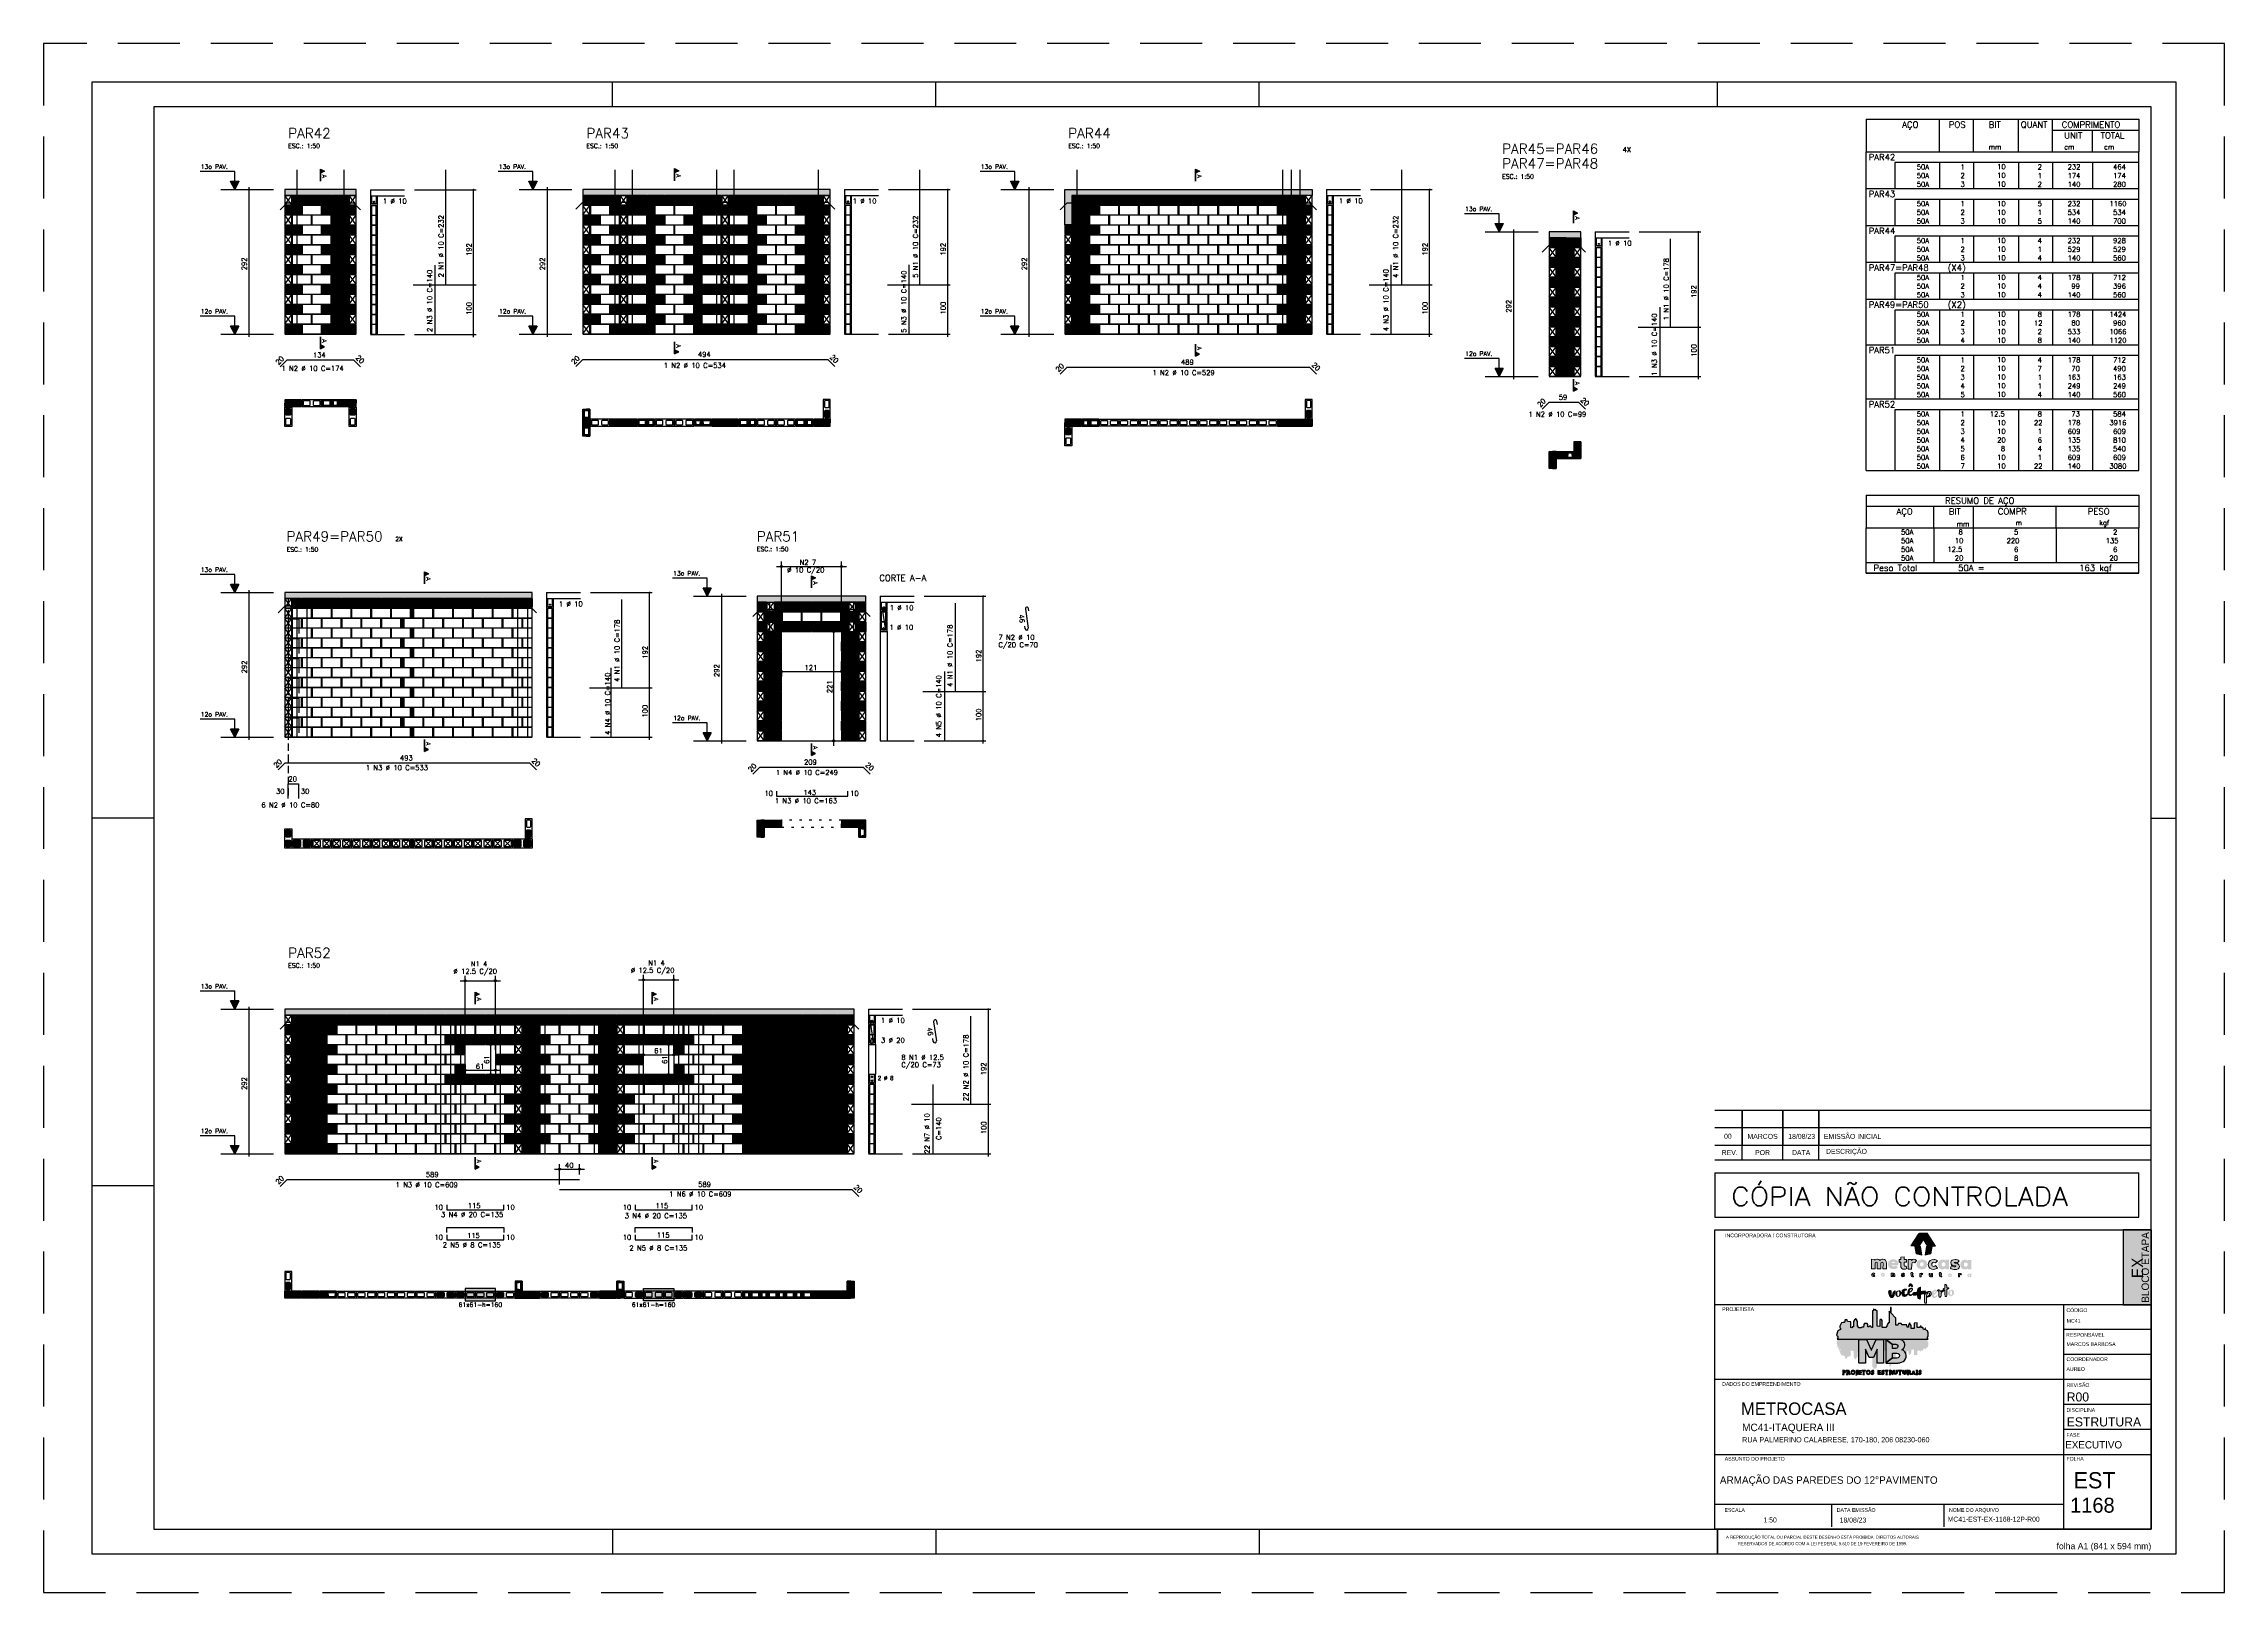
# Model space of a CAD drawing. Extents: x -1.9 to 86, y -1.6 to 60.9.
import ezdxf
from ezdxf.enums import TextEntityAlignment as Align

# ---------------------------------------------------------------- set-up
doc = ezdxf.new("R2010")
doc.units = 0
doc.header["$MEASUREMENT"] = 0
for name, pattern in [('CENTER', [2, 1.25, -0.25, 0.25, -0.25]), ('ESTILO_TQS_0001', [0.45, 0.3, -0.15]), ('ESTILO_TQS_0002', [0.4, 0.1, -0.3]), ('HIDDEN', [0.375, 0.25, -0.125])]:
    doc.linetypes.add(name, pattern=pattern)
doc.layers.get('0').update_dxf_attribs({"linetype": 'CONTINUOUS'})
doc.layers.get('Defpoints').update_dxf_attribs({"linetype": 'CONTINUOUS'})
for name, color, linetype in [('_ARQUIVO', 7, 'CONTINUOUS'), ('ARQ-MAR', 2, 'CONTINUOUS'), ('ARQ_CAR', 7, 'CONTINUOUS'), ('ARQ_CAR-TXT', 7, 'CONTINUOUS'), ('ARQ_FOLHA', 7, 'CONTINUOUS'), ('ARQ_TXT-2', 2, 'CONTINUOUS'), ('ARQ_TXT-4', 4, 'CONTINUOUS'), ('ARQ_VISTA 0', 251, 'CONTINUOUS'), ('H7', 1, 'CONTINUOUS'), ('Layer 1', 7, 'CONTINUOUS'), ('PENA_01', 1, 'CONTINUOUS'), ('PENA_02', 2, 'CONTINUOUS'), ('PENA_03', 3, 'CONTINUOUS'), ('PENA_05', 5, 'CONTINUOUS'), ('PENA_06', 6, 'CONTINUOUS'), ('PENA_09', 254, 'CONTINUOUS'), ('PENA_11', 252, 'CONTINUOUS'), ('PENA_19', 240, 'CONTINUOUS'), ('PENA_21', 100, 'CONTINUOUS'), ('PENA_23', 50, 'CONTINUOUS'), ('PENA_25', 210, 'CONTINUOUS'), ('PENA_27', 21, 'CONTINUOUS'), ('PENA_28', 135, 'CONTINUOUS'), ('PSG-NV1-HTC-251', 251, 'CONTINUOUS'), ('PSG-NV2-FLH-SELO', 1, 'CONTINUOUS'), ('ver', 20, 'CONTINUOUS')]:
    doc.layers.add(name, color=color, linetype=linetype)
doc.styles.add('01-MILLEU', font='GOTHIC.TTF')
doc.styles.add('CARIMBO', font='romans.shx', dxfattribs={"height": 30})
doc.styles.add('R300', font='SIMPLEX.SHX', dxfattribs={"width": 1.1, "height": 5.5})
doc.styles.get("Standard").update_dxf_attribs({"font": 'ROMANS.SHX'})
doc.styles.add('TQS_ARIAL', font='arial.ttf')

# ---------------------------------------------------------------- blocks, each defined once
blk = doc.blocks.new('FOLHA A1 - 841 X 594')
at = {"layer": 'ARQ_FOLHA', "color": 1}
for p, q in [((-631, 584), (-631, 594)), ((-500.5, 584), (-500.5, 594)), ((-370, 584), (-370, 594)), ((-185, 584), (-185, 594)), ((-816, 297), (-841, 297)), ((-10, 297), (0, 297)), ((-816, 148.5), (-841, 148.5)), ((-631, 10), (-631, 0)), ((-500.5, 10), (-500.5, 0)), ((-370, 10), (-370, 0)), ((-185, 10), (-185, 0.5)), ((-185, 0.5), (-185, 10)), ((-185, 9.5), (-185, 0)), ((-185, 9.5), (-185, 0)), ((-185, 0), (-185, 9.5))]:
    blk.add_line(p, q, dxfattribs=at)
for points in [[(-841, 0), (0, 0), (0, 594), (-841, 594)], [(-816, 10), (-10, 10), (-10, 584), (-816, 584)]]:
    blk.add_lwpolyline(points, close=True, dxfattribs=at)
at = {"layer": 'Defpoints', "color": 8, "linetype": 'HIDDEN', "ltscale": 100}
blk.add_lwpolyline([(-860.5, 609.5), (-860.5, -15.5), (19.5, -15.5), (19.5, 609.5)], close=True, dxfattribs=at)
at = {"layer": 'ARQ_FOLHA', "insert": (-10, 4.42), "char_height": 2.5, "width": 84.157, "attachment_point": 3, "style": 'TQS_ARIAL'}
blk.add_mtext('\\pxt3;folha A1 (841 x 594 mm)', dxfattribs=at)
at = {"layer": 'PSG-NV1-HTC-251', "insert": (-185, 10), "char_height": 1.25, "width": 84.6052, "attachment_point": 1, "line_spacing_factor": 1.25, "style": 'CARIMBO'}
blk.add_mtext('\\pxqc;{\\fArial Narrow|b0|i0|c0|p34;\\PA REPRODUÇÃO TOTAL OU PARCIAL DESTE DESENHO ESTÁ PROIBIDA. DIREITOS AUTORAIS \\PRESERVADOS DE ACORDO COM A LEI FEDERAL 9.610 DE 19 FEVEREIRO DE 1998.}', dxfattribs=at)
blk = doc.blocks.new('*U24')
blk.add_blockref('FOLHA A1 - 841 X 594', (0, 0))
blk = doc.blocks.new('*U27')
at = {"layer": 'ARQ_CAR-TXT', "true_color": 0x58ba48}
h = blk.add_hatch(color=85, dxfattribs=at)
h.dxf.hatch_style = 1
h.paths.add_polyline_path([(-11.28, 0), (0, 0), (0, 30), (-11.28, 30)])
at = {"layer": 'ARQ_CAR', "color": 5}
blk.add_lwpolyline([(-11.28, 0), (0, 0), (0, 30), (-11.28, 30)], close=True, dxfattribs=at)
at = {"layer": 'ARQ_CAR-TXT', "color": 4, "style": '01-MILLEU'}
blk.add_text('EX', height=4.614, rotation=90, dxfattribs=at).set_placement((-3.26, 10.64))
at = {"layer": 'ARQ_TXT-2', "style": '01-MILLEU'}
blk.add_text('EXECUTIVO', height=2.95, dxfattribs=at).set_placement((-34.5, -57.63))
blk = doc.blocks.new('METROCASA')
at = {"layer": 'Layer 1', "true_color": 0xed1c24}
h = blk.add_hatch(color=240, dxfattribs=at)
h.dxf.hatch_style = 2
h.paths.add_polyline_path([(-1.29, 0.86), (-1.02, -0.59), (0.13, -0.85), (-0.13, 0.85)])
h.paths.add_polyline_path([(2.84, 0.94), (1.22, 3.51), (-0.37, 3.52), (1.27, 0.94)])
h.paths.add_polyline_path([(-2.08, 0.96), (-0.44, 0.95), (0.36, 2.19), (-0.45, 3.48)])
h.paths.add_polyline_path([(0.77, -0.85), (1.92, -0.6), (2.21, 0.84), (1.05, 0.84)])
at = {"layer": 'Layer 1', "true_color": 0x404041}
h = blk.add_hatch(color=250, dxfattribs=at)
h.dxf.hatch_style = 2
edge = h.paths.add_edge_path()
edge.add_spline(control_points=[(-3.66, -4.74), (-3.71, -4.74), (-3.72, -4.72), (-3.72, -4.71), (-3.72, -4.68), (-3.69, -4.68), (-3.66, -4.68), (-3.6, -4.68), (-3.52, -4.7), (-3.48, -4.72), (-3.48, -4.72), (-3.38, -4.57), (-3.38, -4.57), (-3.44, -4.52), (-3.54, -4.48), (-3.65, -4.48), (-3.81, -4.48), (-3.97, -4.54), (-3.97, -4.71), (-3.97, -4.87), (-3.81, -4.92), (-3.68, -4.93), (-3.63, -4.93), (-3.61, -4.94), (-3.61, -4.97), (-3.61, -4.99), (-3.63, -5), (-3.68, -5), (-3.73, -5), (-3.81, -4.99), (-3.92, -4.92), (-3.92, -4.92), (-4, -5.11), (-4, -5.11), (-3.92, -5.16), (-3.79, -5.2), (-3.67, -5.2), (-3.51, -5.2), (-3.36, -5.14), (-3.35, -4.97), (-3.35, -4.79), (-3.52, -4.75), (-3.66, -4.74)], knot_values=[0, 0, 0, 0, 1, 1, 1, 2, 2, 2, 3, 3, 3, 4, 4, 4, 5, 5, 5, 6, 6, 6, 7, 7, 7, 8, 8, 8, 9, 9, 9, 10, 10, 10, 11, 11, 11, 12, 12, 12, 13, 13, 13, 14, 14, 14, 14], degree=3, periodic=0)
edge = h.paths.add_edge_path()
edge.add_spline(control_points=[(-5.55, -4.47), (-5.62, -4.47), (-5.7, -4.5), (-5.76, -4.56), (-5.76, -4.56), (-5.77, -4.49), (-5.77, -4.49), (-5.77, -4.49), (-6, -4.49), (-6, -4.49), (-6, -4.49), (-6, -5.17), (-6, -5.17), (-6, -5.17), (-5.75, -5.17), (-5.75, -5.17), (-5.75, -5.17), (-5.75, -4.81), (-5.75, -4.81), (-5.75, -4.72), (-5.69, -4.68), (-5.63, -4.68), (-5.58, -4.68), (-5.54, -4.71), (-5.54, -4.79), (-5.54, -4.79), (-5.54, -5.17), (-5.54, -5.17), (-5.54, -5.17), (-5.29, -5.17), (-5.29, -5.17), (-5.29, -5.17), (-5.28, -4.79), (-5.28, -4.79), (-5.28, -4.55), (-5.4, -4.48), (-5.55, -4.47)], knot_values=[0, 0, 0, 0, 1, 1, 1, 2, 2, 2, 3, 3, 3, 4, 4, 4, 5, 5, 5, 6, 6, 6, 7, 7, 7, 8, 8, 8, 9, 9, 9, 10, 10, 10, 11, 11, 11, 12, 12, 12, 12], degree=3, periodic=0)
edge = h.paths.add_edge_path()
edge.add_spline(control_points=[(-7.69, -4.46), (-7.89, -4.46), (-8.08, -4.57), (-8.08, -4.82), (-8.08, -5.06), (-7.89, -5.17), (-7.69, -5.17), (-7.5, -5.18), (-7.3, -5.07), (-7.3, -4.82), (-7.3, -4.57), (-7.49, -4.47), (-7.69, -4.46)], knot_values=[0, 0, 0, 0, 1, 1, 1, 2, 2, 2, 3, 3, 3, 4, 4, 4, 4], degree=3, periodic=0)
edge = h.paths.add_edge_path()
edge.add_spline(control_points=[(-7.69, -4.97), (-7.78, -4.97), (-7.83, -4.9), (-7.83, -4.82), (-7.83, -4.74), (-7.78, -4.67), (-7.69, -4.67), (-7.6, -4.67), (-7.55, -4.74), (-7.55, -4.82), (-7.55, -4.9), (-7.61, -4.97), (-7.69, -4.97)], knot_values=[0, 0, 0, 0, 1, 1, 1, 2, 2, 2, 3, 3, 3, 4, 4, 4, 4], degree=3, periodic=0)
edge = h.paths.add_edge_path()
edge.add_spline(control_points=[(-9.57, -4.95), (-9.67, -4.95), (-9.72, -4.88), (-9.72, -4.81), (-9.72, -4.73), (-9.67, -4.66), (-9.57, -4.66), (-9.53, -4.66), (-9.49, -4.67), (-9.46, -4.71), (-9.46, -4.71), (-9.32, -4.56), (-9.32, -4.56), (-9.39, -4.49), (-9.49, -4.45), (-9.59, -4.45), (-9.78, -4.45), (-9.97, -4.56), (-9.97, -4.81), (-9.97, -5.06), (-9.78, -5.16), (-9.59, -5.16), (-9.48, -5.16), (-9.39, -5.12), (-9.3, -5.05), (-9.3, -5.05), (-9.45, -4.9), (-9.45, -4.9), (-9.48, -4.93), (-9.53, -4.95), (-9.57, -4.95)], knot_values=[0, 0, 0, 0, 1, 1, 1, 2, 2, 2, 3, 3, 3, 4, 4, 4, 5, 5, 5, 6, 6, 6, 7, 7, 7, 8, 8, 8, 9, 9, 9, 10, 10, 10, 10], degree=3, periodic=0)
edge = h.paths.add_edge_path()
edge.add_spline(control_points=[(-1.68, -5), (-1.72, -5), (-1.74, -4.98), (-1.74, -4.93), (-1.74, -4.93), (-1.74, -4.71), (-1.74, -4.71), (-1.74, -4.71), (-1.59, -4.71), (-1.59, -4.71), (-1.59, -4.71), (-1.59, -4.52), (-1.59, -4.52), (-1.59, -4.52), (-1.74, -4.52), (-1.74, -4.52), (-1.74, -4.52), (-1.74, -4.32), (-1.74, -4.32), (-1.74, -4.32), (-1.99, -4.34), (-1.99, -4.34), (-1.99, -4.34), (-1.99, -4.51), (-1.99, -4.51), (-1.99, -4.51), (-2.1, -4.51), (-2.1, -4.51), (-2.1, -4.51), (-2.1, -4.71), (-2.1, -4.71), (-2.1, -4.71), (-1.99, -4.71), (-1.99, -4.71), (-1.99, -4.71), (-1.99, -4.93), (-1.99, -4.93), (-2, -5.14), (-1.88, -5.21), (-1.74, -5.21), (-1.67, -5.21), (-1.61, -5.19), (-1.55, -5.16), (-1.55, -5.16), (-1.6, -4.97), (-1.6, -4.97), (-1.62, -4.99), (-1.65, -5), (-1.68, -5)], knot_values=[0, 0, 0, 0, 1, 1, 1, 2, 2, 2, 3, 3, 3, 4, 4, 4, 5, 5, 5, 6, 6, 6, 7, 7, 7, 8, 8, 8, 9, 9, 9, 10, 10, 10, 11, 11, 11, 12, 12, 12, 13, 13, 13, 14, 14, 14, 15, 15, 15, 16, 16, 16, 16], degree=3, periodic=0)
edge = h.paths.add_edge_path()
edge.add_spline(control_points=[(9.78, -4.57), (9.78, -4.57), (9.77, -4.65), (9.77, -4.65), (9.73, -4.59), (9.66, -4.56), (9.57, -4.56), (9.37, -4.56), (9.24, -4.71), (9.24, -4.91), (9.24, -5.11), (9.35, -5.25), (9.55, -5.26), (9.62, -5.27), (9.71, -5.24), (9.77, -5.18), (9.77, -5.18), (9.78, -5.25), (9.78, -5.25), (9.78, -5.25), (10.01, -5.25), (10.01, -5.25), (10.01, -5.25), (10.02, -4.57), (10.02, -4.57), (10.02, -4.57), (9.78, -4.57), (9.78, -4.57)], knot_values=[0, 0, 0, 0, 1, 1, 1, 2, 2, 2, 3, 3, 3, 4, 4, 4, 5, 5, 5, 6, 6, 6, 7, 7, 7, 8, 8, 8, 9, 9, 9, 9], degree=3, periodic=0)
edge = h.paths.add_edge_path()
edge.add_spline(control_points=[(9.62, -5.06), (9.55, -5.06), (9.49, -5), (9.49, -4.91), (9.49, -4.82), (9.55, -4.76), (9.62, -4.76), (9.71, -4.76), (9.76, -4.82), (9.76, -4.91), (9.76, -4.99), (9.71, -5.06), (9.62, -5.06)], knot_values=[0, 0, 0, 0, 1, 1, 1, 2, 2, 2, 3, 3, 3, 4, 4, 4, 4], degree=3, periodic=0)
edge = h.paths.add_edge_path()
edge.add_spline(control_points=[(7.69, -4.64), (7.69, -4.64), (7.68, -4.56), (7.68, -4.56), (7.68, -4.56), (7.45, -4.56), (7.45, -4.56), (7.45, -4.56), (7.45, -5.24), (7.45, -5.24), (7.45, -5.24), (7.7, -5.24), (7.7, -5.24), (7.7, -5.24), (7.7, -4.89), (7.7, -4.89), (7.7, -4.8), (7.76, -4.76), (7.82, -4.76), (7.86, -4.76), (7.89, -4.77), (7.93, -4.8), (7.93, -4.8), (8.04, -4.62), (8.04, -4.62), (7.99, -4.57), (7.93, -4.55), (7.86, -4.55), (7.79, -4.55), (7.73, -4.57), (7.69, -4.64)], knot_values=[0, 0, 0, 0, 1, 1, 1, 2, 2, 2, 3, 3, 3, 4, 4, 4, 5, 5, 5, 6, 6, 6, 7, 7, 7, 8, 8, 8, 9, 9, 9, 10, 10, 10, 10], degree=3, periodic=0)
edge = h.paths.add_edge_path()
edge.add_spline(control_points=[(5.76, -4.54), (5.56, -4.54), (5.37, -4.64), (5.37, -4.89), (5.37, -5.14), (5.56, -5.24), (5.75, -5.25), (5.95, -5.25), (6.14, -5.14), (6.14, -4.89), (6.15, -4.65), (5.96, -4.54), (5.76, -4.54)], knot_values=[0, 0, 0, 0, 1, 1, 1, 2, 2, 2, 3, 3, 3, 4, 4, 4, 4], degree=3, periodic=0)
edge = h.paths.add_edge_path()
edge.add_spline(control_points=[(5.76, -5.04), (5.67, -5.04), (5.62, -4.97), (5.62, -4.89), (5.62, -4.81), (5.67, -4.74), (5.76, -4.74), (5.85, -4.74), (5.9, -4.81), (5.9, -4.89), (5.9, -4.97), (5.84, -5.04), (5.76, -5.04)], knot_values=[0, 0, 0, 0, 1, 1, 1, 2, 2, 2, 3, 3, 3, 4, 4, 4, 4], degree=3, periodic=0)
edge = h.paths.add_edge_path()
edge.add_spline(control_points=[(4, -5.03), (3.96, -5.03), (3.94, -5.01), (3.93, -4.96), (3.93, -4.96), (3.94, -4.74), (3.94, -4.74), (3.94, -4.74), (4.09, -4.74), (4.09, -4.74), (4.09, -4.74), (4.09, -4.55), (4.09, -4.55), (4.09, -4.55), (3.94, -4.55), (3.94, -4.55), (3.94, -4.55), (3.94, -4.35), (3.94, -4.35), (3.94, -4.35), (3.69, -4.38), (3.69, -4.38), (3.69, -4.38), (3.69, -4.54), (3.69, -4.54), (3.69, -4.54), (3.58, -4.54), (3.58, -4.54), (3.58, -4.54), (3.58, -4.74), (3.58, -4.74), (3.58, -4.74), (3.69, -4.74), (3.69, -4.74), (3.69, -4.74), (3.68, -4.96), (3.68, -4.96), (3.68, -5.17), (3.8, -5.24), (3.93, -5.24), (4, -5.24), (4.07, -5.22), (4.13, -5.19), (4.13, -5.19), (4.08, -5), (4.08, -5), (4.05, -5.02), (4.03, -5.03), (4, -5.03)], knot_values=[0, 0, 0, 0, 1, 1, 1, 2, 2, 2, 3, 3, 3, 4, 4, 4, 5, 5, 5, 6, 6, 6, 7, 7, 7, 8, 8, 8, 9, 9, 9, 10, 10, 10, 11, 11, 11, 12, 12, 12, 13, 13, 13, 14, 14, 14, 15, 15, 15, 16, 16, 16, 16], degree=3, periodic=0)
edge = h.paths.add_edge_path()
edge.add_spline(control_points=[(2.03, -4.89), (2.03, -4.98), (1.97, -5.02), (1.91, -5.02), (1.87, -5.02), (1.82, -4.99), (1.82, -4.9), (1.82, -4.9), (1.82, -4.53), (1.82, -4.53), (1.82, -4.53), (1.57, -4.53), (1.57, -4.53), (1.57, -4.53), (1.57, -4.9), (1.57, -4.9), (1.57, -5.15), (1.69, -5.22), (1.83, -5.22), (1.9, -5.23), (1.99, -5.2), (2.05, -5.14), (2.05, -5.14), (2.06, -5.21), (2.06, -5.21), (2.06, -5.21), (2.28, -5.21), (2.28, -5.21), (2.28, -5.21), (2.28, -4.53), (2.28, -4.53), (2.28, -4.53), (2.03, -4.53), (2.03, -4.53), (2.03, -4.53), (2.03, -4.89), (2.03, -4.89)], knot_values=[0, 0, 0, 0, 1, 1, 1, 2, 2, 2, 3, 3, 3, 4, 4, 4, 5, 5, 5, 6, 6, 6, 7, 7, 7, 8, 8, 8, 9, 9, 9, 10, 10, 10, 11, 11, 11, 12, 12, 12, 12], degree=3, periodic=0)
edge = h.paths.add_edge_path()
edge.add_spline(control_points=[(-0.02, -4.59), (-0.02, -4.59), (-0.04, -4.52), (-0.04, -4.52), (-0.04, -4.52), (-0.26, -4.52), (-0.26, -4.52), (-0.26, -4.52), (-0.27, -5.2), (-0.27, -5.2), (-0.27, -5.2), (-0.02, -5.2), (-0.02, -5.2), (-0.02, -5.2), (-0.01, -4.85), (-0.01, -4.85), (-0.01, -4.76), (0.04, -4.72), (0.1, -4.72), (0.15, -4.72), (0.18, -4.73), (0.22, -4.76), (0.22, -4.76), (0.32, -4.58), (0.32, -4.58), (0.28, -4.53), (0.21, -4.51), (0.14, -4.5), (0.08, -4.5), (0.01, -4.53), (-0.02, -4.59)], knot_values=[0, 0, 0, 0, 1, 1, 1, 2, 2, 2, 3, 3, 3, 4, 4, 4, 5, 5, 5, 6, 6, 6, 7, 7, 7, 8, 8, 8, 9, 9, 9, 10, 10, 10, 10], degree=3, periodic=0)
at = {"layer": 'Layer 1', "true_color": 0xed1c24}
h = blk.add_hatch(color=240, dxfattribs=at)
h.dxf.hatch_style = 2
edge = h.paths.add_edge_path()
edge.add_spline(control_points=[(-1.94, -1.96), (-1.94, -1.96), (-1.98, -1.76), (-1.98, -1.76), (-1.98, -1.76), (-2.62, -1.75), (-2.62, -1.75), (-2.62, -1.75), (-2.63, -3.66), (-2.63, -3.66), (-2.63, -3.66), (-1.92, -3.66), (-1.92, -3.66), (-1.92, -3.66), (-1.91, -2.67), (-1.91, -2.67), (-1.91, -2.42), (-1.76, -2.31), (-1.58, -2.31), (-1.46, -2.31), (-1.38, -2.34), (-1.26, -2.43), (-1.26, -2.43), (-0.98, -1.92), (-0.98, -1.92), (-1.1, -1.79), (-1.28, -1.71), (-1.48, -1.71), (-1.66, -1.71), (-1.84, -1.79), (-1.94, -1.96)], knot_values=[0, 0, 0, 0, 1, 1, 1, 2, 2, 2, 3, 3, 3, 4, 4, 4, 5, 5, 5, 6, 6, 6, 7, 7, 7, 8, 8, 8, 9, 9, 9, 10, 10, 10, 10], degree=3, periodic=0)
edge = h.paths.add_edge_path()
edge.add_spline(control_points=[(-5.6, -1.69), (-6.11, -1.69), (-6.66, -1.99), (-6.66, -2.69), (-6.67, -3.38), (-6.16, -3.68), (-5.56, -3.68), (-5.23, -3.68), (-4.92, -3.58), (-4.69, -3.37), (-4.69, -3.37), (-5.04, -2.98), (-5.04, -2.98), (-5.16, -3.07), (-5.32, -3.13), (-5.53, -3.13), (-5.68, -3.13), (-5.9, -3.06), (-5.95, -2.89), (-5.95, -2.89), (-4.62, -2.89), (-4.62, -2.89), (-4.45, -2.14), (-4.92, -1.69), (-5.6, -1.69)], knot_values=[0, 0, 0, 0, 1, 1, 1, 2, 2, 2, 3, 3, 3, 4, 4, 4, 5, 5, 5, 6, 6, 6, 7, 7, 7, 8, 8, 8, 8], degree=3, periodic=0)
edge = h.paths.add_edge_path()
edge.add_spline(control_points=[(-5.94, -2.43), (-5.89, -2.12), (-5.27, -2.13), (-5.25, -2.43), (-5.25, -2.43), (-5.94, -2.43), (-5.94, -2.43)], knot_values=[0, 0, 0, 0, 1, 1, 1, 2, 2, 2, 2], degree=3, periodic=0)
edge = h.paths.add_edge_path()
edge.add_spline(control_points=[(4.86, -2), (4.76, -1.84), (4.58, -1.75), (4.31, -1.75), (3.75, -1.74), (3.38, -2.17), (3.38, -2.74), (3.37, -3.29), (3.68, -3.69), (4.24, -3.73), (4.45, -3.74), (4.71, -3.67), (4.87, -3.49), (4.87, -3.49), (4.9, -3.7), (4.9, -3.7), (4.9, -3.7), (5.56, -3.7), (5.56, -3.7), (5.56, -3.7), (5.57, -1.8), (5.57, -1.8), (5.57, -1.8), (4.9, -1.79), (4.9, -1.79), (4.9, -1.79), (4.86, -2), (4.86, -2)], knot_values=[0, 0, 0, 0, 1, 1, 1, 2, 2, 2, 3, 3, 3, 4, 4, 4, 5, 5, 5, 6, 6, 6, 7, 7, 7, 8, 8, 8, 9, 9, 9, 9], degree=3, periodic=0)
edge = h.paths.add_edge_path()
edge.add_spline(control_points=[(4.46, -3.16), (4.25, -3.16), (4.08, -3.01), (4.08, -2.74), (4.08, -2.47), (4.25, -2.32), (4.47, -2.32), (4.72, -2.32), (4.86, -2.49), (4.86, -2.74), (4.86, -2.97), (4.7, -3.16), (4.46, -3.16)], knot_values=[0, 0, 0, 0, 1, 1, 1, 2, 2, 2, 3, 3, 3, 4, 4, 4, 4], degree=3, periodic=0)
edge = h.paths.add_edge_path()
edge.add_spline(control_points=[(-7.68, -1.68), (-7.94, -1.68), (-8.15, -1.76), (-8.31, -1.95), (-8.4, -1.77), (-8.59, -1.69), (-8.78, -1.68), (-8.98, -1.68), (-9.19, -1.76), (-9.31, -1.92), (-9.31, -1.92), (-9.36, -1.72), (-9.36, -1.72), (-9.36, -1.72), (-9.95, -1.71), (-9.95, -1.71), (-9.95, -1.71), (-9.96, -3.62), (-9.96, -3.62), (-9.96, -3.62), (-9.26, -3.62), (-9.26, -3.62), (-9.26, -3.62), (-9.25, -2.58), (-9.25, -2.58), (-9.25, -2.37), (-9.12, -2.27), (-9, -2.27), (-8.87, -2.27), (-8.8, -2.35), (-8.8, -2.57), (-8.8, -2.57), (-8.81, -3.62), (-8.81, -3.62), (-8.81, -3.62), (-8.11, -3.63), (-8.11, -3.63), (-8.11, -3.63), (-8.1, -2.58), (-8.1, -2.58), (-8.1, -2.37), (-7.98, -2.29), (-7.86, -2.29), (-7.75, -2.29), (-7.66, -2.37), (-7.66, -2.57), (-7.66, -2.57), (-7.67, -3.63), (-7.67, -3.63), (-7.67, -3.63), (-6.96, -3.63), (-6.96, -3.63), (-6.96, -3.63), (-6.95, -2.57), (-6.95, -2.57), (-6.95, -1.94), (-7.26, -1.68), (-7.68, -1.68)], knot_values=[0, 0, 0, 0, 1, 1, 1, 2, 2, 2, 3, 3, 3, 4, 4, 4, 5, 5, 5, 6, 6, 6, 7, 7, 7, 8, 8, 8, 9, 9, 9, 10, 10, 10, 11, 11, 11, 12, 12, 12, 13, 13, 13, 14, 14, 14, 15, 15, 15, 16, 16, 16, 17, 17, 17, 18, 18, 18, 19, 19, 19, 19], degree=3, periodic=0)
edge = h.paths.add_edge_path()
edge.add_spline(control_points=[(-3.23, -3.11), (-3.34, -3.11), (-3.41, -3.06), (-3.42, -2.93), (-3.42, -2.93), (-3.41, -2.3), (-3.41, -2.3), (-3.41, -2.3), (-2.98, -2.3), (-2.98, -2.3), (-2.98, -2.3), (-2.98, -1.76), (-2.98, -1.76), (-2.98, -1.76), (-3.41, -1.76), (-3.41, -1.76), (-3.41, -1.76), (-3.4, -1.21), (-3.4, -1.21), (-3.4, -1.21), (-4.11, -1.28), (-4.11, -1.28), (-4.11, -1.28), (-4.11, -1.76), (-4.11, -1.76), (-4.11, -1.76), (-4.42, -1.75), (-4.42, -1.75), (-4.42, -1.75), (-4.42, -2.3), (-4.42, -2.3), (-4.42, -2.3), (-4.11, -2.3), (-4.11, -2.3), (-4.11, -2.3), (-4.12, -2.92), (-4.12, -2.92), (-4.13, -3.52), (-3.79, -3.69), (-3.42, -3.7), (-3.22, -3.7), (-3.03, -3.66), (-2.87, -3.57), (-2.87, -3.57), (-3.02, -3.05), (-3.02, -3.05), (-3.08, -3.09), (-3.16, -3.11), (-3.23, -3.11)], knot_values=[0, 0, 0, 0, 1, 1, 1, 2, 2, 2, 3, 3, 3, 4, 4, 4, 5, 5, 5, 6, 6, 6, 7, 7, 7, 8, 8, 8, 9, 9, 9, 10, 10, 10, 11, 11, 11, 12, 12, 12, 13, 13, 13, 14, 14, 14, 15, 15, 15, 16, 16, 16, 16], degree=3, periodic=0)
edge = h.paths.add_edge_path()
edge.add_spline(control_points=[(2.53, -3.13), (2.26, -3.13), (2.12, -2.94), (2.12, -2.74), (2.12, -2.5), (2.27, -2.3), (2.54, -2.3), (2.66, -2.3), (2.77, -2.35), (2.86, -2.44), (2.86, -2.44), (3.24, -2.04), (3.24, -2.04), (3.04, -1.84), (2.77, -1.74), (2.5, -1.74), (1.96, -1.73), (1.43, -2.04), (1.42, -2.73), (1.42, -3.44), (1.94, -3.72), (2.5, -3.72), (2.78, -3.72), (3.06, -3.6), (3.28, -3.4), (3.28, -3.4), (2.88, -2.98), (2.88, -2.98), (2.79, -3.08), (2.66, -3.13), (2.53, -3.13)], knot_values=[0, 0, 0, 0, 1, 1, 1, 2, 2, 2, 3, 3, 3, 4, 4, 4, 5, 5, 5, 6, 6, 6, 7, 7, 7, 8, 8, 8, 9, 9, 9, 10, 10, 10, 10], degree=3, periodic=0)
edge = h.paths.add_edge_path()
edge.add_spline(control_points=[(9.37, -1.82), (9.37, -1.82), (9.33, -2.02), (9.33, -2.02), (9.23, -1.87), (9.04, -1.77), (8.77, -1.77), (8.22, -1.77), (7.85, -2.2), (7.84, -2.76), (7.84, -3.31), (8.15, -3.71), (8.71, -3.75), (8.92, -3.76), (9.17, -3.7), (9.34, -3.51), (9.34, -3.51), (9.37, -3.72), (9.37, -3.72), (9.37, -3.72), (10.02, -3.72), (10.02, -3.72), (10.02, -3.72), (10.03, -1.82), (10.03, -1.82), (10.03, -1.82), (9.37, -1.82), (9.37, -1.82)], knot_values=[0, 0, 0, 0, 1, 1, 1, 2, 2, 2, 3, 3, 3, 4, 4, 4, 5, 5, 5, 6, 6, 6, 7, 7, 7, 8, 8, 8, 9, 9, 9, 9], degree=3, periodic=0)
edge = h.paths.add_edge_path()
edge.add_spline(control_points=[(8.93, -3.18), (8.71, -3.18), (8.55, -3.03), (8.55, -2.76), (8.55, -2.5), (8.72, -2.34), (8.93, -2.35), (9.18, -2.35), (9.32, -2.51), (9.32, -2.77), (9.32, -2.99), (9.17, -3.18), (8.93, -3.18)], knot_values=[0, 0, 0, 0, 1, 1, 1, 2, 2, 2, 3, 3, 3, 4, 4, 4, 4], degree=3, periodic=0)
edge = h.paths.add_edge_path()
edge.add_spline(control_points=[(6.78, -2.48), (6.66, -2.48), (6.63, -2.42), (6.63, -2.39), (6.63, -2.32), (6.7, -2.29), (6.8, -2.3), (6.96, -2.29), (7.18, -2.35), (7.28, -2.41), (7.28, -2.41), (7.58, -1.99), (7.58, -1.99), (7.4, -1.85), (7.12, -1.76), (6.81, -1.76), (6.36, -1.75), (5.93, -1.92), (5.93, -2.38), (5.92, -2.84), (6.37, -2.99), (6.74, -3), (6.88, -3.02), (6.94, -3.05), (6.94, -3.11), (6.94, -3.17), (6.87, -3.2), (6.75, -3.2), (6.59, -3.19), (6.36, -3.18), (6.07, -2.98), (6.07, -2.98), (5.84, -3.5), (5.84, -3.5), (6.05, -3.66), (6.43, -3.75), (6.76, -3.76), (7.22, -3.76), (7.65, -3.58), (7.65, -3.11), (7.65, -2.61), (7.17, -2.49), (6.78, -2.48)], knot_values=[0, 0, 0, 0, 1, 1, 1, 2, 2, 2, 3, 3, 3, 4, 4, 4, 5, 5, 5, 6, 6, 6, 7, 7, 7, 8, 8, 8, 9, 9, 9, 10, 10, 10, 11, 11, 11, 12, 12, 12, 13, 13, 13, 14, 14, 14, 14], degree=3, periodic=0)
edge = h.paths.add_edge_path()
edge.add_spline(control_points=[(0.13, -1.72), (-0.42, -1.72), (-0.95, -2.01), (-0.96, -2.72), (-0.96, -3.41), (-0.42, -3.71), (0.12, -3.72), (0.66, -3.72), (1.21, -3.42), (1.22, -2.73), (1.22, -2.03), (0.7, -1.73), (0.13, -1.72)], knot_values=[0, 0, 0, 0, 1, 1, 1, 2, 2, 2, 3, 3, 3, 4, 4, 4, 4], degree=3, periodic=0)
edge = h.paths.add_edge_path()
edge.add_spline(control_points=[(0.13, -3.13), (-0.12, -3.13), (-0.27, -2.94), (-0.26, -2.72), (-0.26, -2.5), (-0.12, -2.3), (0.13, -2.31), (0.38, -2.31), (0.52, -2.5), (0.52, -2.72), (0.52, -2.96), (0.37, -3.14), (0.13, -3.13)], knot_values=[0, 0, 0, 0, 1, 1, 1, 2, 2, 2, 3, 3, 3, 4, 4, 4, 4], degree=3, periodic=0)
at = {"layer": 'Layer 1', "true_color": 0x404041}
h = blk.add_hatch(color=250, dxfattribs=at)
h.dxf.hatch_style = 2
edge = h.paths.add_edge_path()
edge.add_spline(control_points=[(-2.43, -7.17), (-2.4, -7.16), (-2.38, -7.15), (-2.36, -7.14), (-2.33, -7.13), (-2.31, -7.11), (-2.3, -7.09), (-2.28, -7.07), (-2.26, -7.04), (-2.24, -7.01), (-2.22, -6.98), (-2.2, -6.95), (-2.17, -6.92), (-2.15, -6.93), (-2.11, -6.95), (-2.08, -6.98), (-2.05, -7.01), (-2.01, -7.04), (-1.98, -7.06), (-1.94, -7.09), (-1.9, -7.11), (-1.87, -7.13), (-1.84, -7.14), (-1.81, -7.14), (-1.78, -7.12), (-1.75, -7.1), (-1.75, -7.07), (-1.76, -7.02), (-1.78, -6.98), (-1.8, -6.94), (-1.84, -6.89), (-1.87, -6.84), (-1.91, -6.8), (-1.96, -6.76), (-2, -6.72), (-2.04, -6.69), (-2.07, -6.68), (-2.11, -6.66), (-2.15, -6.65), (-2.18, -6.64), (-2.21, -6.64), (-2.24, -6.64), (-2.26, -6.65), (-2.29, -6.66), (-2.31, -6.68), (-2.33, -6.71), (-2.35, -6.73), (-2.36, -6.77), (-2.38, -6.82), (-2.4, -6.84), (-2.41, -6.87), (-2.43, -6.91), (-2.44, -6.95), (-2.46, -6.99), (-2.47, -7.03), (-2.48, -7.07), (-2.48, -7.11), (-2.48, -7.14), (-2.47, -7.16), (-2.46, -7.18), (-2.43, -7.17)], knot_values=[0, 0, 0, 0, 1, 1, 1, 2, 2, 2, 3, 3, 3, 4, 4, 4, 5, 5, 5, 6, 6, 6, 7, 7, 7, 8, 8, 8, 9, 9, 9, 10, 10, 10, 11, 11, 11, 12, 12, 12, 13, 13, 13, 14, 14, 14, 15, 15, 15, 16, 16, 16, 17, 17, 17, 18, 18, 18, 19, 19, 19, 20, 20, 20, 20], degree=3, periodic=0)
edge = h.paths.add_edge_path()
edge.add_spline(control_points=[(-5.26, -8.04), (-5.28, -8.03), (-5.33, -8.05), (-5.4, -8.1), (-5.49, -8.17), (-5.55, -8.25), (-5.6, -8.35), (-5.65, -8.45), (-5.69, -8.55), (-5.71, -8.65), (-5.74, -8.76), (-5.76, -8.85), (-5.77, -8.93), (-5.78, -9.02), (-5.8, -9.07), (-5.81, -9.1), (-5.83, -9.13), (-5.85, -9.12), (-5.88, -9.08), (-5.91, -9.04), (-5.94, -8.98), (-5.97, -8.89), (-6, -8.8), (-6.02, -8.7), (-6.04, -8.57), (-6.05, -8.44), (-6.05, -8.3), (-6.03, -8.14), (-6.03, -8.11), (-6.04, -8.08), (-6.06, -8.06), (-6.09, -8.03), (-6.12, -8.01), (-6.16, -8), (-6.2, -7.98), (-6.25, -7.98), (-6.3, -7.98), (-6.35, -7.99), (-6.4, -8), (-6.45, -8.03), (-6.48, -8.05), (-6.5, -8.08), (-6.52, -8.13), (-6.53, -8.18), (-6.53, -8.24), (-6.53, -8.31), (-6.53, -8.38), (-6.52, -8.45), (-6.5, -8.52), (-6.49, -8.6), (-6.47, -8.67), (-6.45, -8.74), (-6.43, -8.81), (-6.41, -8.87), (-6.39, -8.93), (-6.36, -8.98), (-6.34, -9.03), (-6.32, -9.05), (-6.29, -9.1), (-6.26, -9.14), (-6.23, -9.18), (-6.19, -9.23), (-6.16, -9.27), (-6.11, -9.3), (-6.07, -9.34), (-6.02, -9.36), (-5.96, -9.37), (-5.9, -9.38), (-5.83, -9.38), (-5.75, -9.35), (-5.71, -9.34), (-5.67, -9.31), (-5.63, -9.25), (-5.58, -9.19), (-5.54, -9.12), (-5.51, -9.05), (-5.47, -8.98), (-5.44, -8.9), (-5.41, -8.82), (-5.38, -8.74), (-5.36, -8.67), (-5.34, -8.61), (-5.32, -8.53), (-5.29, -8.44), (-5.27, -8.36), (-5.25, -8.27), (-5.23, -8.2), (-5.23, -8.15), (-5.22, -8.09), (-5.23, -8.06), (-5.26, -8.04)], knot_values=[0, 0, 0, 0, 1, 1, 1, 2, 2, 2, 3, 3, 3, 4, 4, 4, 5, 5, 5, 6, 6, 6, 7, 7, 7, 8, 8, 8, 9, 9, 9, 10, 10, 10, 11, 11, 11, 12, 12, 12, 13, 13, 13, 14, 14, 14, 15, 15, 15, 16, 16, 16, 17, 17, 17, 18, 18, 18, 19, 19, 19, 20, 20, 20, 21, 21, 21, 22, 22, 22, 23, 23, 23, 24, 24, 24, 25, 25, 25, 26, 26, 26, 27, 27, 27, 28, 28, 28, 29, 29, 29, 30, 30, 30, 30], degree=3, periodic=0)
edge = h.paths.add_edge_path()
edge.add_spline(control_points=[(-1.57, -8.39), (-1.57, -8.35), (-1.58, -8.33), (-1.6, -8.33), (-1.62, -8.34), (-1.64, -8.36), (-1.66, -8.39), (-1.68, -8.43), (-1.71, -8.47), (-1.75, -8.52), (-1.78, -8.56), (-1.82, -8.61), (-1.87, -8.65), (-1.92, -8.7), (-1.99, -8.73), (-2.07, -8.75), (-2.11, -8.76), (-2.14, -8.76), (-2.17, -8.75), (-2.19, -8.74), (-2.22, -8.73), (-2.24, -8.72), (-2.26, -8.7), (-2.27, -8.68), (-2.28, -8.66), (-2.3, -8.64), (-2.31, -8.61), (-2.31, -8.59), (-2.33, -8.53), (-2.34, -8.45), (-2.33, -8.37), (-2.27, -8.37), (-2.2, -8.36), (-2.14, -8.33), (-2.08, -8.31), (-2.02, -8.28), (-1.96, -8.23), (-1.89, -8.19), (-1.83, -8.12), (-1.77, -8.03), (-1.71, -7.95), (-1.68, -7.87), (-1.66, -7.8), (-1.65, -7.72), (-1.65, -7.65), (-1.67, -7.59), (-1.69, -7.53), (-1.72, -7.48), (-1.77, -7.45), (-1.81, -7.41), (-1.87, -7.39), (-1.93, -7.39), (-2, -7.4), (-2.06, -7.41), (-2.13, -7.43), (-2.2, -7.44), (-2.26, -7.47), (-2.32, -7.5), (-2.38, -7.53), (-2.44, -7.57), (-2.49, -7.62), (-2.54, -7.67), (-2.58, -7.72), (-2.62, -7.78), (-2.66, -7.87), (-2.7, -7.94), (-2.72, -8.02), (-2.74, -8.1), (-2.75, -8.16), (-2.76, -8.22), (-2.77, -8.29), (-2.77, -8.36), (-2.76, -8.42), (-2.75, -8.52), (-2.72, -8.62), (-2.68, -8.71), (-2.65, -8.78), (-2.6, -8.86), (-2.54, -8.92), (-2.47, -8.99), (-2.39, -9.03), (-2.28, -9.05), (-2.17, -9.07), (-2.07, -9.07), (-1.98, -9.04), (-1.9, -9.01), (-1.83, -8.97), (-1.78, -8.91), (-1.72, -8.86), (-1.68, -8.8), (-1.64, -8.73), (-1.61, -8.66), (-1.59, -8.6), (-1.58, -8.54), (-1.57, -8.48), (-1.56, -8.43), (-1.57, -8.39)], knot_values=[0, 0, 0, 0, 1, 1, 1, 2, 2, 2, 3, 3, 3, 4, 4, 4, 5, 5, 5, 6, 6, 6, 7, 7, 7, 8, 8, 8, 9, 9, 9, 10, 10, 10, 11, 11, 11, 12, 12, 12, 13, 13, 13, 14, 14, 14, 15, 15, 15, 16, 16, 16, 17, 17, 17, 18, 18, 18, 19, 19, 19, 20, 20, 20, 21, 21, 21, 22, 22, 22, 23, 23, 23, 24, 24, 24, 25, 25, 25, 26, 26, 26, 27, 27, 27, 28, 28, 28, 29, 29, 29, 30, 30, 30, 31, 31, 31, 32, 32, 32, 32], degree=3, periodic=0)
edge = h.paths.add_edge_path()
edge.add_spline(control_points=[(-2.31, -8.07), (-2.31, -8.04), (-2.3, -8.01), (-2.29, -7.98), (-2.27, -7.95), (-2.25, -7.9), (-2.23, -7.85), (-2.2, -7.81), (-2.17, -7.77), (-2.14, -7.75), (-2.1, -7.72), (-2.07, -7.7), (-2.03, -7.69), (-1.99, -7.67), (-1.95, -7.66), (-1.91, -7.65), (-1.9, -7.67), (-1.91, -7.7), (-1.91, -7.72), (-1.92, -7.75), (-1.93, -7.78), (-1.94, -7.81), (-1.95, -7.85), (-1.97, -7.89), (-2.01, -7.94), (-2.04, -7.99), (-2.07, -8.02), (-2.11, -8.05), (-2.15, -8.07), (-2.18, -8.09), (-2.21, -8.1), (-2.25, -8.11), (-2.29, -8.12), (-2.32, -8.13), (-2.32, -8.11), (-2.32, -8.09), (-2.31, -8.07)], knot_values=[0, 0, 0, 0, 1, 1, 1, 2, 2, 2, 3, 3, 3, 4, 4, 4, 5, 5, 5, 6, 6, 6, 7, 7, 7, 8, 8, 8, 9, 9, 9, 10, 10, 10, 11, 11, 11, 12, 12, 12, 12], degree=3, periodic=0)
edge = h.paths.add_edge_path()
edge.add_spline(control_points=[(-4.11, -8.09), (-4.16, -8), (-4.24, -7.93), (-4.34, -7.88), (-4.36, -7.87), (-4.38, -7.87), (-4.39, -7.87), (-4.4, -7.88), (-4.41, -7.89), (-4.43, -7.9), (-4.45, -7.92), (-4.48, -7.93), (-4.52, -7.95), (-4.57, -7.97), (-4.64, -7.99), (-4.74, -8), (-4.84, -8.02), (-4.93, -8.06), (-5, -8.14), (-5.07, -8.21), (-5.12, -8.29), (-5.15, -8.39), (-5.18, -8.48), (-5.2, -8.59), (-5.19, -8.69), (-5.18, -8.8), (-5.16, -8.89), (-5.11, -8.98), (-5.06, -9.06), (-5, -9.13), (-4.91, -9.18), (-4.82, -9.23), (-4.72, -9.25), (-4.59, -9.24), (-4.49, -9.22), (-4.4, -9.19), (-4.32, -9.13), (-4.24, -9.07), (-4.18, -9), (-4.12, -8.92), (-4.07, -8.84), (-4.03, -8.75), (-4.01, -8.65), (-3.99, -8.55), (-3.99, -8.45), (-4, -8.36), (-4.02, -8.26), (-4.05, -8.17), (-4.11, -8.09)], knot_values=[0, 0, 0, 0, 1, 1, 1, 2, 2, 2, 3, 3, 3, 4, 4, 4, 5, 5, 5, 6, 6, 6, 7, 7, 7, 8, 8, 8, 9, 9, 9, 10, 10, 10, 11, 11, 11, 12, 12, 12, 13, 13, 13, 14, 14, 14, 15, 15, 15, 16, 16, 16, 16], degree=3, periodic=0)
edge = h.paths.add_edge_path()
edge.add_spline(control_points=[(-4.4, -8.7), (-4.42, -8.76), (-4.44, -8.82), (-4.46, -8.88), (-4.48, -8.94), (-4.51, -8.98), (-4.54, -9.02), (-4.57, -9.06), (-4.6, -9.08), (-4.63, -9.09), (-4.66, -9.1), (-4.68, -9.08), (-4.7, -9.05), (-4.73, -9.01), (-4.74, -8.96), (-4.76, -8.9), (-4.77, -8.84), (-4.77, -8.77), (-4.78, -8.7), (-4.78, -8.62), (-4.78, -8.55), (-4.78, -8.48), (-4.78, -8.41), (-4.77, -8.36), (-4.76, -8.3), (-4.75, -8.25), (-4.74, -8.22), (-4.73, -8.21), (-4.68, -8.16), (-4.64, -8.14), (-4.6, -8.14), (-4.55, -8.14), (-4.5, -8.17), (-4.44, -8.23), (-4.41, -8.25), (-4.4, -8.29), (-4.39, -8.34), (-4.37, -8.39), (-4.37, -8.44), (-4.37, -8.5), (-4.38, -8.57), (-4.39, -8.63), (-4.4, -8.7)], knot_values=[0, 0, 0, 0, 1, 1, 1, 2, 2, 2, 3, 3, 3, 4, 4, 4, 5, 5, 5, 6, 6, 6, 7, 7, 7, 8, 8, 8, 9, 9, 9, 10, 10, 10, 11, 11, 11, 12, 12, 12, 13, 13, 13, 14, 14, 14, 14], degree=3, periodic=0)
edge = h.paths.add_edge_path()
edge.add_spline(control_points=[(-2.78, -8.64), (-2.8, -8.64), (-2.82, -8.66), (-2.85, -8.69), (-2.88, -8.72), (-2.92, -8.74), (-2.96, -8.77), (-3, -8.79), (-3.05, -8.81), (-3.1, -8.82), (-3.15, -8.84), (-3.21, -8.83), (-3.28, -8.81), (-3.32, -8.8), (-3.36, -8.77), (-3.39, -8.72), (-3.41, -8.67), (-3.43, -8.6), (-3.44, -8.53), (-3.45, -8.46), (-3.45, -8.39), (-3.44, -8.31), (-3.43, -8.23), (-3.41, -8.15), (-3.39, -8.08), (-3.36, -8.01), (-3.32, -7.96), (-3.27, -7.93), (-3.23, -7.9), (-3.18, -7.88), (-3.13, -7.87), (-3.09, -7.86), (-3.05, -7.86), (-3.01, -7.86), (-2.98, -7.86), (-2.96, -7.86), (-2.95, -7.85), (-2.94, -7.83), (-2.95, -7.8), (-2.98, -7.76), (-3.02, -7.73), (-3.06, -7.7), (-3.12, -7.68), (-3.18, -7.67), (-3.25, -7.66), (-3.33, -7.67), (-3.41, -7.68), (-3.49, -7.72), (-3.58, -7.79), (-3.67, -7.86), (-3.74, -7.94), (-3.79, -8.03), (-3.84, -8.12), (-3.87, -8.21), (-3.89, -8.3), (-3.9, -8.39), (-3.9, -8.48), (-3.89, -8.57), (-3.88, -8.66), (-3.85, -8.74), (-3.82, -8.82), (-3.78, -8.89), (-3.73, -8.96), (-3.68, -9.01), (-3.62, -9.06), (-3.56, -9.1), (-3.49, -9.12), (-3.41, -9.14), (-3.34, -9.15), (-3.27, -9.14), (-3.21, -9.13), (-3.15, -9.11), (-3.09, -9.09), (-3.03, -9.06), (-2.98, -9.02), (-2.93, -8.98), (-2.89, -8.94), (-2.85, -8.9), (-2.82, -8.86), (-2.76, -8.78), (-2.73, -8.72), (-2.72, -8.68), (-2.72, -8.63), (-2.74, -8.62), (-2.78, -8.64)], knot_values=[0, 0, 0, 0, 1, 1, 1, 2, 2, 2, 3, 3, 3, 4, 4, 4, 5, 5, 5, 6, 6, 6, 7, 7, 7, 8, 8, 8, 9, 9, 9, 10, 10, 10, 11, 11, 11, 12, 12, 12, 13, 13, 13, 14, 14, 14, 15, 15, 15, 16, 16, 16, 17, 17, 17, 18, 18, 18, 19, 19, 19, 20, 20, 20, 21, 21, 21, 22, 22, 22, 23, 23, 23, 24, 24, 24, 25, 25, 25, 26, 26, 26, 27, 27, 27, 28, 28, 28, 28], degree=3, periodic=0)
at = {"layer": 'Layer 1', "true_color": 0x1b8e45}
h = blk.add_hatch(color=114, dxfattribs=at)
h.dxf.hatch_style = 2
edge = h.paths.add_edge_path()
edge.add_spline(control_points=[(0.79, -8.06), (0.59, -8.03), (-0.17, -8.19), (-0.17, -8.19), (-0.17, -8.19), (-0.11, -7.43), (-0.17, -7.33), (-0.22, -7.23), (-0.47, -7.45), (-0.61, -7.52), (-0.74, -7.59), (-0.74, -8.26), (-0.74, -8.26), (-0.74, -8.26), (-1.25, -8.38), (-1.45, -8.38), (-1.45, -8.43), (-1.45, -8.49), (-1.47, -8.56), (-1.48, -8.63), (-1.51, -8.7), (-1.54, -8.78), (-1.56, -8.82), (-1.58, -8.86), (-1.61, -8.89), (-1.61, -8.9), (-1.61, -8.9), (-1.6, -8.9), (-1.35, -8.97), (-0.75, -8.8), (-0.75, -8.8), (-0.75, -8.8), (-0.76, -9.13), (-0.67, -9.41), (-0.58, -9.69), (-0.21, -9.73), (-0.18, -9.61), (-0.15, -9.49), (-0.17, -8.73), (-0.17, -8.73), (-0.17, -8.73), (0.36, -8.62), (0.55, -8.6), (0.75, -8.58), (0.98, -8.09), (0.79, -8.06)], knot_values=[0, 0, 0, 0, 1, 1, 1, 2, 2, 2, 3, 3, 3, 4, 4, 4, 5, 5, 5, 6, 6, 6, 7, 7, 7, 8, 8, 8, 9, 9, 9, 10, 10, 10, 11, 11, 11, 12, 12, 12, 13, 13, 13, 14, 14, 14, 15, 15, 15, 15], degree=3, periodic=0)
at = {"layer": 'Layer 1', "true_color": 0x404041}
h = blk.add_hatch(color=250, dxfattribs=at)
h.dxf.hatch_style = 2
edge = h.paths.add_edge_path()
edge.add_spline(control_points=[(3.23, -8.73), (3.21, -8.72), (3.19, -8.73), (3.17, -8.77), (3.15, -8.81), (3.12, -8.85), (3.09, -8.9), (3.05, -8.95), (3.01, -9), (2.96, -9.05), (2.91, -9.1), (2.85, -9.13), (2.77, -9.15), (2.73, -9.16), (2.7, -9.16), (2.67, -9.16), (2.64, -9.15), (2.62, -9.14), (2.6, -9.13), (2.58, -9.11), (2.57, -9.09), (2.55, -9.07), (2.54, -9.05), (2.53, -9.03), (2.52, -9), (2.5, -8.94), (2.49, -8.87), (2.5, -8.79), (2.56, -8.79), (2.62, -8.77), (2.68, -8.74), (2.74, -8.72), (2.8, -8.68), (2.86, -8.64), (2.93, -8.59), (2.99, -8.52), (3.05, -8.43), (3.1, -8.35), (3.13, -8.27), (3.14, -8.2), (3.16, -8.12), (3.15, -8.05), (3.13, -7.99), (3.11, -7.94), (3.08, -7.89), (3.03, -7.85), (2.99, -7.82), (2.93, -7.8), (2.87, -7.81), (2.8, -7.81), (2.74, -7.82), (2.67, -7.84), (2.6, -7.86), (2.54, -7.89), (2.48, -7.92), (2.42, -7.96), (2.37, -8), (2.31, -8.05), (2.26, -8.09), (2.22, -8.15), (2.19, -8.21), (2.16, -8.27), (2.12, -8.34), (2.1, -8.42), (2.07, -8.5), (2.06, -8.58), (2.05, -8.66), (2.04, -8.75), (2.04, -8.83), (2.05, -8.92), (2.06, -9), (2.08, -9.08), (2.12, -9.15), (2.15, -9.23), (2.19, -9.29), (2.25, -9.34), (2.31, -9.39), (2.38, -9.43), (2.46, -9.44), (2.57, -9.47), (2.66, -9.47), (2.75, -9.44), (2.83, -9.42), (2.91, -9.38), (2.97, -9.33), (3.04, -9.28), (3.09, -9.22), (3.14, -9.16), (3.18, -9.09), (3.21, -9.02), (3.23, -8.96), (3.26, -8.9), (3.27, -8.85), (3.27, -8.81), (3.26, -8.76), (3.25, -8.74), (3.23, -8.73)], knot_values=[0, 0, 0, 0, 1, 1, 1, 2, 2, 2, 3, 3, 3, 4, 4, 4, 5, 5, 5, 6, 6, 6, 7, 7, 7, 8, 8, 8, 9, 9, 9, 10, 10, 10, 11, 11, 11, 12, 12, 12, 13, 13, 13, 14, 14, 14, 15, 15, 15, 16, 16, 16, 17, 17, 17, 18, 18, 18, 19, 19, 19, 20, 20, 20, 21, 21, 21, 22, 22, 22, 23, 23, 23, 24, 24, 24, 25, 25, 25, 26, 26, 26, 27, 27, 27, 28, 28, 28, 29, 29, 29, 30, 30, 30, 31, 31, 31, 32, 32, 32, 32], degree=3, periodic=0)
edge = h.paths.add_edge_path()
edge.add_spline(control_points=[(2.49, -8.48), (2.5, -8.45), (2.51, -8.43), (2.52, -8.39), (2.53, -8.35), (2.55, -8.31), (2.59, -8.27), (2.63, -8.21), (2.66, -8.16), (2.7, -8.13), (2.74, -8.1), (2.77, -8.08), (2.8, -8.07), (2.84, -8.06), (2.87, -8.05), (2.9, -8.06), (2.91, -8.08), (2.92, -8.11), (2.91, -8.14), (2.91, -8.16), (2.9, -8.19), (2.89, -8.23), (2.87, -8.27), (2.85, -8.3), (2.81, -8.34), (2.77, -8.39), (2.73, -8.42), (2.69, -8.45), (2.65, -8.47), (2.62, -8.49), (2.59, -8.51), (2.56, -8.52), (2.52, -8.53), (2.5, -8.54), (2.49, -8.53), (2.49, -8.5), (2.49, -8.48)], knot_values=[0, 0, 0, 0, 1, 1, 1, 2, 2, 2, 3, 3, 3, 4, 4, 4, 5, 5, 5, 6, 6, 6, 7, 7, 7, 8, 8, 8, 9, 9, 9, 10, 10, 10, 11, 11, 11, 12, 12, 12, 12], degree=3, periodic=0)
edge = h.paths.add_edge_path()
edge.add_spline(control_points=[(1.86, -8.24), (1.82, -8.2), (1.78, -8.18), (1.72, -8.16), (1.67, -8.14), (1.62, -8.13), (1.56, -8.13), (1.48, -8.13), (1.42, -8.15), (1.36, -8.18), (1.3, -8.22), (1.25, -8.26), (1.21, -8.3), (1.17, -8.34), (1.14, -8.38), (1.11, -8.42), (1.09, -8.46), (1.07, -8.48), (1.06, -8.5), (1.05, -8.51), (1.04, -8.51), (1.04, -8.48), (1.04, -8.46), (1.03, -8.43), (1.03, -8.39), (1.03, -8.35), (1.02, -8.31), (1.02, -8.27), (1.01, -8.26), (1.01, -8.25), (1.01, -8.24), (0.9, -8.44), (0.79, -8.63), (0.67, -8.81), (0.67, -8.82), (0.67, -8.83), (0.67, -8.84), (0.67, -8.98), (0.66, -9.12), (0.66, -9.26), (0.66, -9.4), (0.66, -9.54), (0.66, -9.67), (0.67, -9.81), (0.67, -9.93), (0.67, -10.04), (0.68, -10.15), (0.68, -10.24), (0.69, -10.31), (0.69, -10.38), (0.7, -10.42), (0.71, -10.43), (0.73, -10.45), (0.76, -10.47), (0.8, -10.49), (0.83, -10.51), (0.87, -10.52), (0.91, -10.53), (0.94, -10.53), (0.97, -10.52), (1, -10.51), (1.02, -10.49), (1.04, -10.46), (1.05, -10.41), (1.05, -10.38), (1.05, -10.33), (1.05, -10.25), (1.05, -10.17), (1.05, -10.07), (1.05, -9.96), (1.05, -9.86), (1.05, -9.74), (1.05, -9.62), (1.06, -9.49), (1.06, -9.38), (1.06, -9.26), (1.07, -9.14), (1.08, -9.04), (1.09, -8.94), (1.11, -8.84), (1.13, -8.77), (1.15, -8.71), (1.2, -8.59), (1.27, -8.5), (1.34, -8.46), (1.42, -8.41), (1.5, -8.42), (1.57, -8.48), (1.62, -8.51), (1.65, -8.55), (1.66, -8.6), (1.67, -8.65), (1.67, -8.7), (1.65, -8.75), (1.64, -8.8), (1.62, -8.85), (1.58, -8.9), (1.55, -8.94), (1.51, -8.98), (1.47, -9), (1.42, -9.03), (1.38, -9.05), (1.35, -9.07), (1.31, -9.09), (1.28, -9.11), (1.26, -9.12), (1.24, -9.13), (1.22, -9.15), (1.21, -9.16), (1.19, -9.17), (1.19, -9.19), (1.18, -9.21), (1.17, -9.24), (1.19, -9.26), (1.23, -9.27), (1.27, -9.27), (1.35, -9.25), (1.46, -9.22), (1.53, -9.2), (1.59, -9.17), (1.65, -9.14), (1.71, -9.11), (1.77, -9.06), (1.81, -9.02), (1.86, -8.97), (1.9, -8.91), (1.93, -8.84), (1.96, -8.77), (1.98, -8.7), (1.98, -8.61), (1.99, -8.53), (1.98, -8.46), (1.95, -8.4), (1.93, -8.33), (1.9, -8.28), (1.86, -8.24)], knot_values=[0, 0, 0, 0, 1, 1, 1, 2, 2, 2, 3, 3, 3, 4, 4, 4, 5, 5, 5, 6, 6, 6, 7, 7, 7, 8, 8, 8, 9, 9, 9, 10, 10, 10, 11, 11, 11, 12, 12, 12, 13, 13, 13, 14, 14, 14, 15, 15, 15, 16, 16, 16, 17, 17, 17, 18, 18, 18, 19, 19, 19, 20, 20, 20, 21, 21, 21, 22, 22, 22, 23, 23, 23, 24, 24, 24, 25, 25, 25, 26, 26, 26, 27, 27, 27, 28, 28, 28, 29, 29, 29, 30, 30, 30, 31, 31, 31, 32, 32, 32, 33, 33, 33, 34, 34, 34, 35, 35, 35, 36, 36, 36, 37, 37, 37, 38, 38, 38, 39, 39, 39, 40, 40, 40, 41, 41, 41, 42, 42, 42, 43, 43, 43, 44, 44, 44, 45, 45, 45, 45], degree=3, periodic=0)
edge = h.paths.add_edge_path()
edge.add_spline(control_points=[(6.57, -8.23), (6.55, -8.13), (6.51, -8.04), (6.46, -7.96), (6.41, -7.88), (6.33, -7.81), (6.23, -7.76), (6.2, -7.74), (6.19, -7.74), (6.18, -7.75), (6.17, -7.75), (6.16, -7.76), (6.14, -7.78), (6.12, -7.79), (6.09, -7.81), (6.05, -7.82), (6, -7.84), (5.93, -7.86), (5.84, -7.87), (5.73, -7.89), (5.64, -7.94), (5.57, -8.01), (5.5, -8.08), (5.45, -8.16), (5.42, -8.26), (5.39, -8.36), (5.38, -8.46), (5.38, -8.56), (5.39, -8.67), (5.42, -8.77), (5.46, -8.85), (5.51, -8.94), (5.57, -9), (5.66, -9.05), (5.75, -9.1), (5.85, -9.12), (5.98, -9.11), (6.08, -9.1), (6.17, -9.06), (6.25, -9), (6.33, -8.95), (6.39, -8.88), (6.44, -8.79), (6.5, -8.71), (6.53, -8.62), (6.56, -8.52), (6.58, -8.42), (6.58, -8.33), (6.57, -8.23)], knot_values=[0, 0, 0, 0, 1, 1, 1, 2, 2, 2, 3, 3, 3, 4, 4, 4, 5, 5, 5, 6, 6, 6, 7, 7, 7, 8, 8, 8, 9, 9, 9, 10, 10, 10, 11, 11, 11, 12, 12, 12, 13, 13, 13, 14, 14, 14, 15, 15, 15, 16, 16, 16, 16], degree=3, periodic=0)
edge = h.paths.add_edge_path()
edge.add_spline(control_points=[(6.17, -8.57), (6.15, -8.64), (6.13, -8.7), (6.11, -8.75), (6.09, -8.81), (6.06, -8.86), (6.03, -8.89), (6, -8.93), (5.97, -8.96), (5.94, -8.96), (5.91, -8.97), (5.89, -8.96), (5.87, -8.92), (5.84, -8.88), (5.83, -8.83), (5.82, -8.77), (5.8, -8.71), (5.8, -8.64), (5.79, -8.57), (5.79, -8.5), (5.79, -8.42), (5.79, -8.36), (5.8, -8.29), (5.8, -8.23), (5.81, -8.18), (5.82, -8.13), (5.83, -8.09), (5.84, -8.08), (5.89, -8.03), (5.93, -8.01), (5.97, -8.01), (6.02, -8.01), (6.07, -8.04), (6.13, -8.1), (6.15, -8.12), (6.17, -8.16), (6.18, -8.21), (6.19, -8.26), (6.2, -8.32), (6.19, -8.38), (6.19, -8.44), (6.18, -8.5), (6.17, -8.57)], knot_values=[0, 0, 0, 0, 1, 1, 1, 2, 2, 2, 3, 3, 3, 4, 4, 4, 5, 5, 5, 6, 6, 6, 7, 7, 7, 8, 8, 8, 9, 9, 9, 10, 10, 10, 11, 11, 11, 12, 12, 12, 13, 13, 13, 14, 14, 14, 14], degree=3, periodic=0)
edge = h.paths.add_edge_path()
edge.add_spline(control_points=[(5.46, -7.57), (5.5, -7.55), (5.52, -7.52), (5.52, -7.49), (5.52, -7.46), (5.5, -7.44), (5.46, -7.43), (5.42, -7.43), (5.38, -7.42), (5.33, -7.43), (5.27, -7.43), (5.2, -7.44), (5.13, -7.45), (5.13, -7.41), (5.13, -7.36), (5.12, -7.31), (5.12, -7.27), (5.12, -7.22), (5.12, -7.17), (5.12, -7.12), (5.11, -7.06), (5.11, -7.01), (5.11, -6.97), (5.09, -6.92), (5.05, -6.89), (5.02, -6.85), (4.98, -6.82), (4.93, -6.8), (4.89, -6.79), (4.85, -6.78), (4.81, -6.79), (4.77, -6.8), (4.75, -6.82), (4.74, -6.86), (4.73, -6.89), (4.73, -6.91), (4.73, -6.94), (4.72, -6.96), (4.72, -6.99), (4.72, -7.03), (4.72, -7.06), (4.72, -7.11), (4.72, -7.16), (4.73, -7.22), (4.73, -7.29), (4.73, -7.38), (4.73, -7.39), (4.73, -7.4), (4.72, -7.42), (4.72, -7.43), (4.72, -7.45), (4.72, -7.47), (4.72, -7.47), (4.72, -7.52), (4.72, -7.52), (4.65, -7.54), (4.6, -7.56), (4.55, -7.59), (4.5, -7.61), (4.46, -7.63), (4.43, -7.66), (4.39, -7.69), (4.38, -7.72), (4.39, -7.75), (4.4, -7.79), (4.42, -7.81), (4.46, -7.82), (4.49, -7.83), (4.53, -7.84), (4.58, -7.83), (4.63, -7.83), (4.68, -7.81), (4.74, -7.8), (4.74, -8.05), (4.74, -8.27), (4.75, -8.47), (4.75, -8.56), (4.75, -8.64), (4.76, -8.72), (4.76, -8.81), (4.76, -8.88), (4.77, -8.95), (4.78, -9.01), (4.79, -9.06), (4.8, -9.1), (4.81, -9.14), (4.82, -9.17), (4.83, -9.17), (4.86, -9.18), (4.89, -9.19), (4.92, -9.19), (4.95, -9.19), (4.98, -9.19), (5.01, -9.17), (5.03, -9.16), (5.06, -9.13), (5.08, -9.08), (5.11, -9.03), (5.12, -8.96), (5.14, -8.86), (5.14, -8.76), (5.15, -8.64), (5.15, -8.51), (5.15, -8.38), (5.15, -8.25), (5.15, -8.13), (5.15, -7.99), (5.14, -7.85), (5.14, -7.7), (5.21, -7.68), (5.27, -7.66), (5.33, -7.64), (5.38, -7.62), (5.42, -7.6), (5.46, -7.57)], knot_values=[0, 0, 0, 0, 1, 1, 1, 2, 2, 2, 3, 3, 3, 4, 4, 4, 5, 5, 5, 6, 6, 6, 7, 7, 7, 8, 8, 8, 9, 9, 9, 10, 10, 10, 11, 11, 11, 12, 12, 12, 13, 13, 13, 14, 14, 14, 15, 15, 15, 16, 16, 16, 17, 17, 17, 18, 18, 18, 19, 19, 19, 20, 20, 20, 21, 21, 21, 22, 22, 22, 23, 23, 23, 24, 24, 24, 25, 25, 25, 26, 26, 26, 27, 27, 27, 28, 28, 28, 29, 29, 29, 30, 30, 30, 31, 31, 31, 32, 32, 32, 33, 33, 33, 34, 34, 34, 35, 35, 35, 36, 36, 36, 37, 37, 37, 38, 38, 38, 38], degree=3, periodic=0)
edge = h.paths.add_edge_path()
edge.add_spline(control_points=[(4.51, -7.89), (4.44, -7.88), (4.37, -7.88), (4.3, -7.91), (4.23, -7.94), (4.17, -7.98), (4.11, -8.02), (4.05, -8.06), (3.98, -8.12), (3.92, -8.18), (3.91, -8.15), (3.9, -8.12), (3.88, -8.09), (3.86, -8.06), (3.84, -8.03), (3.81, -8), (3.78, -7.97), (3.74, -7.93), (3.7, -7.9), (3.65, -7.86), (3.59, -7.84), (3.53, -7.84), (3.48, -7.85), (3.43, -7.86), (3.38, -7.88), (3.33, -7.9), (3.3, -7.93), (3.27, -7.96), (3.24, -7.99), (3.23, -8.01), (3.24, -8.02), (3.25, -8.04), (3.26, -8.05), (3.27, -8.05), (3.28, -8.05), (3.3, -8.05), (3.31, -8.05), (3.33, -8.05), (3.35, -8.05), (3.37, -8.05), (3.39, -8.05), (3.41, -8.06), (3.43, -8.07), (3.46, -8.08), (3.48, -8.1), (3.5, -8.14), (3.51, -8.17), (3.52, -8.22), (3.53, -8.28), (3.54, -8.34), (3.54, -8.41), (3.54, -8.5), (3.54, -8.59), (3.54, -8.69), (3.53, -8.81), (3.53, -9), (3.55, -9.13), (3.59, -9.2), (3.63, -9.28), (3.69, -9.31), (3.77, -9.3), (3.84, -9.29), (3.9, -9.25), (3.94, -9.17), (3.98, -9.1), (4, -8.99), (4, -8.85), (4, -8.78), (4, -8.71), (4.01, -8.64), (4.02, -8.56), (4.03, -8.49), (4.06, -8.42), (4.08, -8.36), (4.11, -8.3), (4.16, -8.25), (4.21, -8.19), (4.27, -8.15), (4.34, -8.13), (4.38, -8.12), (4.42, -8.1), (4.44, -8.07), (4.47, -8.05), (4.5, -8.02), (4.51, -8), (4.53, -7.97), (4.54, -7.95), (4.54, -7.93), (4.54, -7.91), (4.53, -7.89), (4.51, -7.89)], knot_values=[0, 0, 0, 0, 1, 1, 1, 2, 2, 2, 3, 3, 3, 4, 4, 4, 5, 5, 5, 6, 6, 6, 7, 7, 7, 8, 8, 8, 9, 9, 9, 10, 10, 10, 11, 11, 11, 12, 12, 12, 13, 13, 13, 14, 14, 14, 15, 15, 15, 16, 16, 16, 17, 17, 17, 18, 18, 18, 19, 19, 19, 20, 20, 20, 21, 21, 21, 22, 22, 22, 23, 23, 23, 24, 24, 24, 25, 25, 25, 26, 26, 26, 27, 27, 27, 28, 28, 28, 29, 29, 29, 30, 30, 30, 30], degree=3, periodic=0)
at = {"layer": 'Layer 1', "lineweight": 0}
for points in [[(-2.08, 0.96), (-0.44, 0.95), (0.36, 2.19), (-0.45, 3.48), (-2.08, 0.96)], [(-1.29, 0.86), (-1.02, -0.59), (0.13, -0.85), (-0.13, 0.85), (-1.29, 0.86)], [(2.84, 0.94), (1.22, 3.51), (-0.37, 3.52), (1.27, 0.94), (2.84, 0.94)], [(0.77, -0.85), (1.92, -0.6), (2.21, 0.84), (1.05, 0.84), (0.77, -0.85)]]:
    blk.add_lwpolyline(points, dxfattribs=at)
for points, knots in [([(-7.68, -1.68), (-7.94, -1.68), (-8.15, -1.76), (-8.31, -1.95), (-8.4, -1.77), (-8.59, -1.69), (-8.78, -1.68), (-8.98, -1.68), (-9.19, -1.76), (-9.31, -1.92), (-9.31, -1.92), (-9.36, -1.72), (-9.36, -1.72), (-9.36, -1.72), (-9.95, -1.71), (-9.95, -1.71), (-9.95, -1.71), (-9.96, -3.62), (-9.96, -3.62), (-9.96, -3.62), (-9.26, -3.62), (-9.26, -3.62), (-9.26, -3.62), (-9.25, -2.58), (-9.25, -2.58), (-9.25, -2.37), (-9.12, -2.27), (-9, -2.27), (-8.87, -2.27), (-8.8, -2.35), (-8.8, -2.57), (-8.8, -2.57), (-8.81, -3.62), (-8.81, -3.62), (-8.81, -3.62), (-8.11, -3.63), (-8.11, -3.63), (-8.11, -3.63), (-8.1, -2.58), (-8.1, -2.58), (-8.1, -2.37), (-7.98, -2.29), (-7.86, -2.29), (-7.75, -2.29), (-7.66, -2.37), (-7.66, -2.57), (-7.66, -2.57), (-7.67, -3.63), (-7.67, -3.63), (-7.67, -3.63), (-6.96, -3.63), (-6.96, -3.63), (-6.96, -3.63), (-6.95, -2.57), (-6.95, -2.57), (-6.95, -1.94), (-7.26, -1.68), (-7.68, -1.68)], [0, 0, 0, 0, 1, 1, 1, 2, 2, 2, 3, 3, 3, 4, 4, 4, 5, 5, 5, 6, 6, 6, 7, 7, 7, 8, 8, 8, 9, 9, 9, 10, 10, 10, 11, 11, 11, 12, 12, 12, 13, 13, 13, 14, 14, 14, 15, 15, 15, 16, 16, 16, 17, 17, 17, 18, 18, 18, 19, 19, 19, 19]), ([(-3.23, -3.11), (-3.34, -3.11), (-3.41, -3.06), (-3.42, -2.93), (-3.42, -2.93), (-3.41, -2.3), (-3.41, -2.3), (-3.41, -2.3), (-2.98, -2.3), (-2.98, -2.3), (-2.98, -2.3), (-2.98, -1.76), (-2.98, -1.76), (-2.98, -1.76), (-3.41, -1.76), (-3.41, -1.76), (-3.41, -1.76), (-3.4, -1.21), (-3.4, -1.21), (-3.4, -1.21), (-4.11, -1.28), (-4.11, -1.28), (-4.11, -1.28), (-4.11, -1.76), (-4.11, -1.76), (-4.11, -1.76), (-4.42, -1.75), (-4.42, -1.75), (-4.42, -1.75), (-4.42, -2.3), (-4.42, -2.3), (-4.42, -2.3), (-4.11, -2.3), (-4.11, -2.3), (-4.11, -2.3), (-4.12, -2.92), (-4.12, -2.92), (-4.13, -3.52), (-3.79, -3.69), (-3.42, -3.7), (-3.22, -3.7), (-3.03, -3.66), (-2.87, -3.57), (-2.87, -3.57), (-3.02, -3.05), (-3.02, -3.05), (-3.08, -3.09), (-3.16, -3.11), (-3.23, -3.11)], [0, 0, 0, 0, 1, 1, 1, 2, 2, 2, 3, 3, 3, 4, 4, 4, 5, 5, 5, 6, 6, 6, 7, 7, 7, 8, 8, 8, 9, 9, 9, 10, 10, 10, 11, 11, 11, 12, 12, 12, 13, 13, 13, 14, 14, 14, 15, 15, 15, 16, 16, 16, 16]), ([(-1.94, -1.96), (-1.94, -1.96), (-1.98, -1.76), (-1.98, -1.76), (-1.98, -1.76), (-2.62, -1.75), (-2.62, -1.75), (-2.62, -1.75), (-2.63, -3.66), (-2.63, -3.66), (-2.63, -3.66), (-1.92, -3.66), (-1.92, -3.66), (-1.92, -3.66), (-1.91, -2.67), (-1.91, -2.67), (-1.91, -2.42), (-1.76, -2.31), (-1.58, -2.31), (-1.46, -2.31), (-1.38, -2.34), (-1.26, -2.43), (-1.26, -2.43), (-0.98, -1.92), (-0.98, -1.92), (-1.1, -1.79), (-1.28, -1.71), (-1.48, -1.71), (-1.66, -1.71), (-1.84, -1.79), (-1.94, -1.96)], [0, 0, 0, 0, 1, 1, 1, 2, 2, 2, 3, 3, 3, 4, 4, 4, 5, 5, 5, 6, 6, 6, 7, 7, 7, 8, 8, 8, 9, 9, 9, 10, 10, 10, 10]), ([(-1.68, -5), (-1.72, -5), (-1.74, -4.98), (-1.74, -4.93), (-1.74, -4.93), (-1.74, -4.71), (-1.74, -4.71), (-1.74, -4.71), (-1.59, -4.71), (-1.59, -4.71), (-1.59, -4.71), (-1.59, -4.52), (-1.59, -4.52), (-1.59, -4.52), (-1.74, -4.52), (-1.74, -4.52), (-1.74, -4.52), (-1.74, -4.32), (-1.74, -4.32), (-1.74, -4.32), (-1.99, -4.34), (-1.99, -4.34), (-1.99, -4.34), (-1.99, -4.51), (-1.99, -4.51), (-1.99, -4.51), (-2.1, -4.51), (-2.1, -4.51), (-2.1, -4.51), (-2.1, -4.71), (-2.1, -4.71), (-2.1, -4.71), (-1.99, -4.71), (-1.99, -4.71), (-1.99, -4.71), (-1.99, -4.93), (-1.99, -4.93), (-2, -5.14), (-1.88, -5.21), (-1.74, -5.21), (-1.67, -5.21), (-1.61, -5.19), (-1.55, -5.16), (-1.55, -5.16), (-1.6, -4.97), (-1.6, -4.97), (-1.62, -4.99), (-1.65, -5), (-1.68, -5)], [0, 0, 0, 0, 1, 1, 1, 2, 2, 2, 3, 3, 3, 4, 4, 4, 5, 5, 5, 6, 6, 6, 7, 7, 7, 8, 8, 8, 9, 9, 9, 10, 10, 10, 11, 11, 11, 12, 12, 12, 13, 13, 13, 14, 14, 14, 15, 15, 15, 16, 16, 16, 16]), ([(2.53, -3.13), (2.26, -3.13), (2.12, -2.94), (2.12, -2.74), (2.12, -2.5), (2.27, -2.3), (2.54, -2.3), (2.66, -2.3), (2.77, -2.35), (2.86, -2.44), (2.86, -2.44), (3.24, -2.04), (3.24, -2.04), (3.04, -1.84), (2.77, -1.74), (2.5, -1.74), (1.96, -1.73), (1.43, -2.04), (1.42, -2.73), (1.42, -3.44), (1.94, -3.72), (2.5, -3.72), (2.78, -3.72), (3.06, -3.6), (3.28, -3.4), (3.28, -3.4), (2.88, -2.98), (2.88, -2.98), (2.79, -3.08), (2.66, -3.13), (2.53, -3.13)], [0, 0, 0, 0, 1, 1, 1, 2, 2, 2, 3, 3, 3, 4, 4, 4, 5, 5, 5, 6, 6, 6, 7, 7, 7, 8, 8, 8, 9, 9, 9, 10, 10, 10, 10]), ([(4, -5.03), (3.96, -5.03), (3.94, -5.01), (3.93, -4.96), (3.93, -4.96), (3.94, -4.74), (3.94, -4.74), (3.94, -4.74), (4.09, -4.74), (4.09, -4.74), (4.09, -4.74), (4.09, -4.55), (4.09, -4.55), (4.09, -4.55), (3.94, -4.55), (3.94, -4.55), (3.94, -4.55), (3.94, -4.35), (3.94, -4.35), (3.94, -4.35), (3.69, -4.38), (3.69, -4.38), (3.69, -4.38), (3.69, -4.54), (3.69, -4.54), (3.69, -4.54), (3.58, -4.54), (3.58, -4.54), (3.58, -4.54), (3.58, -4.74), (3.58, -4.74), (3.58, -4.74), (3.69, -4.74), (3.69, -4.74), (3.69, -4.74), (3.68, -4.96), (3.68, -4.96), (3.68, -5.17), (3.8, -5.24), (3.93, -5.24), (4, -5.24), (4.07, -5.22), (4.13, -5.19), (4.13, -5.19), (4.08, -5), (4.08, -5), (4.05, -5.02), (4.03, -5.03), (4, -5.03)], [0, 0, 0, 0, 1, 1, 1, 2, 2, 2, 3, 3, 3, 4, 4, 4, 5, 5, 5, 6, 6, 6, 7, 7, 7, 8, 8, 8, 9, 9, 9, 10, 10, 10, 11, 11, 11, 12, 12, 12, 13, 13, 13, 14, 14, 14, 15, 15, 15, 16, 16, 16, 16]), ([(6.78, -2.48), (6.66, -2.48), (6.63, -2.42), (6.63, -2.39), (6.63, -2.32), (6.7, -2.29), (6.8, -2.3), (6.96, -2.29), (7.18, -2.35), (7.28, -2.41), (7.28, -2.41), (7.58, -1.99), (7.58, -1.99), (7.4, -1.85), (7.12, -1.76), (6.81, -1.76), (6.36, -1.75), (5.93, -1.92), (5.93, -2.38), (5.92, -2.84), (6.37, -2.99), (6.74, -3), (6.88, -3.02), (6.94, -3.05), (6.94, -3.11), (6.94, -3.17), (6.87, -3.2), (6.75, -3.2), (6.59, -3.19), (6.36, -3.18), (6.07, -2.98), (6.07, -2.98), (5.84, -3.5), (5.84, -3.5), (6.05, -3.66), (6.43, -3.75), (6.76, -3.76), (7.22, -3.76), (7.65, -3.58), (7.65, -3.11), (7.65, -2.61), (7.17, -2.49), (6.78, -2.48)], [0, 0, 0, 0, 1, 1, 1, 2, 2, 2, 3, 3, 3, 4, 4, 4, 5, 5, 5, 6, 6, 6, 7, 7, 7, 8, 8, 8, 9, 9, 9, 10, 10, 10, 11, 11, 11, 12, 12, 12, 13, 13, 13, 14, 14, 14, 14]), ([(-9.57, -4.95), (-9.67, -4.95), (-9.72, -4.88), (-9.72, -4.81), (-9.72, -4.73), (-9.67, -4.66), (-9.57, -4.66), (-9.53, -4.66), (-9.49, -4.67), (-9.46, -4.71), (-9.46, -4.71), (-9.32, -4.56), (-9.32, -4.56), (-9.39, -4.49), (-9.49, -4.45), (-9.59, -4.45), (-9.78, -4.45), (-9.97, -4.56), (-9.97, -4.81), (-9.97, -5.06), (-9.78, -5.16), (-9.59, -5.16), (-9.48, -5.16), (-9.39, -5.12), (-9.3, -5.05), (-9.3, -5.05), (-9.45, -4.9), (-9.45, -4.9), (-9.48, -4.93), (-9.53, -4.95), (-9.57, -4.95)], [0, 0, 0, 0, 1, 1, 1, 2, 2, 2, 3, 3, 3, 4, 4, 4, 5, 5, 5, 6, 6, 6, 7, 7, 7, 8, 8, 8, 9, 9, 9, 10, 10, 10, 10]), ([(-5.26, -8.04), (-5.28, -8.03), (-5.33, -8.05), (-5.4, -8.1), (-5.49, -8.17), (-5.55, -8.25), (-5.6, -8.35), (-5.65, -8.45), (-5.69, -8.55), (-5.71, -8.65), (-5.74, -8.76), (-5.76, -8.85), (-5.77, -8.93), (-5.78, -9.02), (-5.8, -9.07), (-5.81, -9.1), (-5.83, -9.13), (-5.85, -9.12), (-5.88, -9.08), (-5.91, -9.04), (-5.94, -8.98), (-5.97, -8.89), (-6, -8.8), (-6.02, -8.7), (-6.04, -8.57), (-6.05, -8.44), (-6.05, -8.3), (-6.03, -8.14), (-6.03, -8.11), (-6.04, -8.08), (-6.06, -8.06), (-6.09, -8.03), (-6.12, -8.01), (-6.16, -8), (-6.2, -7.98), (-6.25, -7.98), (-6.3, -7.98), (-6.35, -7.99), (-6.4, -8), (-6.45, -8.03), (-6.48, -8.05), (-6.5, -8.08), (-6.52, -8.13), (-6.53, -8.18), (-6.53, -8.24), (-6.53, -8.31), (-6.53, -8.38), (-6.52, -8.45), (-6.5, -8.52), (-6.49, -8.6), (-6.47, -8.67), (-6.45, -8.74), (-6.43, -8.81), (-6.41, -8.87), (-6.39, -8.93), (-6.36, -8.98), (-6.34, -9.03), (-6.32, -9.05), (-6.29, -9.1), (-6.26, -9.14), (-6.23, -9.18), (-6.19, -9.23), (-6.16, -9.27), (-6.11, -9.3), (-6.07, -9.34), (-6.02, -9.36), (-5.96, -9.37), (-5.9, -9.38), (-5.83, -9.38), (-5.75, -9.35), (-5.71, -9.34), (-5.67, -9.31), (-5.63, -9.25), (-5.58, -9.19), (-5.54, -9.12), (-5.51, -9.05), (-5.47, -8.98), (-5.44, -8.9), (-5.41, -8.82), (-5.38, -8.74), (-5.36, -8.67), (-5.34, -8.61), (-5.32, -8.53), (-5.29, -8.44), (-5.27, -8.36), (-5.25, -8.27), (-5.23, -8.2), (-5.23, -8.15), (-5.22, -8.09), (-5.23, -8.06), (-5.26, -8.04)], [0, 0, 0, 0, 1, 1, 1, 2, 2, 2, 3, 3, 3, 4, 4, 4, 5, 5, 5, 6, 6, 6, 7, 7, 7, 8, 8, 8, 9, 9, 9, 10, 10, 10, 11, 11, 11, 12, 12, 12, 13, 13, 13, 14, 14, 14, 15, 15, 15, 16, 16, 16, 17, 17, 17, 18, 18, 18, 19, 19, 19, 20, 20, 20, 21, 21, 21, 22, 22, 22, 23, 23, 23, 24, 24, 24, 25, 25, 25, 26, 26, 26, 27, 27, 27, 28, 28, 28, 29, 29, 29, 30, 30, 30, 30]), ([(-5.55, -4.47), (-5.62, -4.47), (-5.7, -4.5), (-5.76, -4.56), (-5.76, -4.56), (-5.77, -4.49), (-5.77, -4.49), (-5.77, -4.49), (-6, -4.49), (-6, -4.49), (-6, -4.49), (-6, -5.17), (-6, -5.17), (-6, -5.17), (-5.75, -5.17), (-5.75, -5.17), (-5.75, -5.17), (-5.75, -4.81), (-5.75, -4.81), (-5.75, -4.72), (-5.69, -4.68), (-5.63, -4.68), (-5.58, -4.68), (-5.54, -4.71), (-5.54, -4.79), (-5.54, -4.79), (-5.54, -5.17), (-5.54, -5.17), (-5.54, -5.17), (-5.29, -5.17), (-5.29, -5.17), (-5.29, -5.17), (-5.28, -4.79), (-5.28, -4.79), (-5.28, -4.55), (-5.4, -4.48), (-5.55, -4.47)], [0, 0, 0, 0, 1, 1, 1, 2, 2, 2, 3, 3, 3, 4, 4, 4, 5, 5, 5, 6, 6, 6, 7, 7, 7, 8, 8, 8, 9, 9, 9, 10, 10, 10, 11, 11, 11, 12, 12, 12, 12]), ([(-3.66, -4.74), (-3.71, -4.74), (-3.72, -4.72), (-3.72, -4.71), (-3.72, -4.68), (-3.69, -4.68), (-3.66, -4.68), (-3.6, -4.68), (-3.52, -4.7), (-3.48, -4.72), (-3.48, -4.72), (-3.38, -4.57), (-3.38, -4.57), (-3.44, -4.52), (-3.54, -4.48), (-3.65, -4.48), (-3.81, -4.48), (-3.97, -4.54), (-3.97, -4.71), (-3.97, -4.87), (-3.81, -4.92), (-3.68, -4.93), (-3.63, -4.93), (-3.61, -4.94), (-3.61, -4.97), (-3.61, -4.99), (-3.63, -5), (-3.68, -5), (-3.73, -5), (-3.81, -4.99), (-3.92, -4.92), (-3.92, -4.92), (-4, -5.11), (-4, -5.11), (-3.92, -5.16), (-3.79, -5.2), (-3.67, -5.2), (-3.51, -5.2), (-3.36, -5.14), (-3.35, -4.97), (-3.35, -4.79), (-3.52, -4.75), (-3.66, -4.74)], [0, 0, 0, 0, 1, 1, 1, 2, 2, 2, 3, 3, 3, 4, 4, 4, 5, 5, 5, 6, 6, 6, 7, 7, 7, 8, 8, 8, 9, 9, 9, 10, 10, 10, 11, 11, 11, 12, 12, 12, 13, 13, 13, 14, 14, 14, 14]), ([(-2.78, -8.64), (-2.8, -8.64), (-2.82, -8.66), (-2.85, -8.69), (-2.88, -8.72), (-2.92, -8.74), (-2.96, -8.77), (-3, -8.79), (-3.05, -8.81), (-3.1, -8.82), (-3.15, -8.84), (-3.21, -8.83), (-3.28, -8.81), (-3.32, -8.8), (-3.36, -8.77), (-3.39, -8.72), (-3.41, -8.67), (-3.43, -8.6), (-3.44, -8.53), (-3.45, -8.46), (-3.45, -8.39), (-3.44, -8.31), (-3.43, -8.23), (-3.41, -8.15), (-3.39, -8.08), (-3.36, -8.01), (-3.32, -7.96), (-3.27, -7.93), (-3.23, -7.9), (-3.18, -7.88), (-3.13, -7.87), (-3.09, -7.86), (-3.05, -7.86), (-3.01, -7.86), (-2.98, -7.86), (-2.96, -7.86), (-2.95, -7.85), (-2.94, -7.83), (-2.95, -7.8), (-2.98, -7.76), (-3.02, -7.73), (-3.06, -7.7), (-3.12, -7.68), (-3.18, -7.67), (-3.25, -7.66), (-3.33, -7.67), (-3.41, -7.68), (-3.49, -7.72), (-3.58, -7.79), (-3.67, -7.86), (-3.74, -7.94), (-3.79, -8.03), (-3.84, -8.12), (-3.87, -8.21), (-3.89, -8.3), (-3.9, -8.39), (-3.9, -8.48), (-3.89, -8.57), (-3.88, -8.66), (-3.85, -8.74), (-3.82, -8.82), (-3.78, -8.89), (-3.73, -8.96), (-3.68, -9.01), (-3.62, -9.06), (-3.56, -9.1), (-3.49, -9.12), (-3.41, -9.14), (-3.34, -9.15), (-3.27, -9.14), (-3.21, -9.13), (-3.15, -9.11), (-3.09, -9.09), (-3.03, -9.06), (-2.98, -9.02), (-2.93, -8.98), (-2.89, -8.94), (-2.85, -8.9), (-2.82, -8.86), (-2.76, -8.78), (-2.73, -8.72), (-2.72, -8.68), (-2.72, -8.63), (-2.74, -8.62), (-2.78, -8.64)], [0, 0, 0, 0, 1, 1, 1, 2, 2, 2, 3, 3, 3, 4, 4, 4, 5, 5, 5, 6, 6, 6, 7, 7, 7, 8, 8, 8, 9, 9, 9, 10, 10, 10, 11, 11, 11, 12, 12, 12, 13, 13, 13, 14, 14, 14, 15, 15, 15, 16, 16, 16, 17, 17, 17, 18, 18, 18, 19, 19, 19, 20, 20, 20, 21, 21, 21, 22, 22, 22, 23, 23, 23, 24, 24, 24, 25, 25, 25, 26, 26, 26, 27, 27, 27, 28, 28, 28, 28]), ([(-2.43, -7.17), (-2.4, -7.16), (-2.38, -7.15), (-2.36, -7.14), (-2.33, -7.13), (-2.31, -7.11), (-2.3, -7.09), (-2.28, -7.07), (-2.26, -7.04), (-2.24, -7.01), (-2.22, -6.98), (-2.2, -6.95), (-2.17, -6.92), (-2.15, -6.93), (-2.11, -6.95), (-2.08, -6.98), (-2.05, -7.01), (-2.01, -7.04), (-1.98, -7.06), (-1.94, -7.09), (-1.9, -7.11), (-1.87, -7.13), (-1.84, -7.14), (-1.81, -7.14), (-1.78, -7.12), (-1.75, -7.1), (-1.75, -7.07), (-1.76, -7.02), (-1.78, -6.98), (-1.8, -6.94), (-1.84, -6.89), (-1.87, -6.84), (-1.91, -6.8), (-1.96, -6.76), (-2, -6.72), (-2.04, -6.69), (-2.07, -6.68), (-2.11, -6.66), (-2.15, -6.65), (-2.18, -6.64), (-2.21, -6.64), (-2.24, -6.64), (-2.26, -6.65), (-2.29, -6.66), (-2.31, -6.68), (-2.33, -6.71), (-2.35, -6.73), (-2.36, -6.77), (-2.38, -6.82), (-2.4, -6.84), (-2.41, -6.87), (-2.43, -6.91), (-2.44, -6.95), (-2.46, -6.99), (-2.47, -7.03), (-2.48, -7.07), (-2.48, -7.11), (-2.48, -7.14), (-2.47, -7.16), (-2.46, -7.18), (-2.43, -7.17)], [0, 0, 0, 0, 1, 1, 1, 2, 2, 2, 3, 3, 3, 4, 4, 4, 5, 5, 5, 6, 6, 6, 7, 7, 7, 8, 8, 8, 9, 9, 9, 10, 10, 10, 11, 11, 11, 12, 12, 12, 13, 13, 13, 14, 14, 14, 15, 15, 15, 16, 16, 16, 17, 17, 17, 18, 18, 18, 19, 19, 19, 20, 20, 20, 20]), ([(0.79, -8.06), (0.59, -8.03), (-0.17, -8.19), (-0.17, -8.19), (-0.17, -8.19), (-0.11, -7.43), (-0.17, -7.33), (-0.22, -7.23), (-0.47, -7.45), (-0.61, -7.52), (-0.74, -7.59), (-0.74, -8.26), (-0.74, -8.26), (-0.74, -8.26), (-1.25, -8.38), (-1.45, -8.38), (-1.45, -8.43), (-1.45, -8.49), (-1.47, -8.56), (-1.48, -8.63), (-1.51, -8.7), (-1.54, -8.78), (-1.56, -8.82), (-1.58, -8.86), (-1.61, -8.89), (-1.61, -8.9), (-1.61, -8.9), (-1.6, -8.9), (-1.35, -8.97), (-0.75, -8.8), (-0.75, -8.8), (-0.75, -8.8), (-0.76, -9.13), (-0.67, -9.41), (-0.58, -9.69), (-0.21, -9.73), (-0.18, -9.61), (-0.15, -9.49), (-0.17, -8.73), (-0.17, -8.73), (-0.17, -8.73), (0.36, -8.62), (0.55, -8.6), (0.75, -8.58), (0.98, -8.09), (0.79, -8.06)], [0, 0, 0, 0, 1, 1, 1, 2, 2, 2, 3, 3, 3, 4, 4, 4, 5, 5, 5, 6, 6, 6, 7, 7, 7, 8, 8, 8, 9, 9, 9, 10, 10, 10, 11, 11, 11, 12, 12, 12, 13, 13, 13, 14, 14, 14, 15, 15, 15, 15]), ([(-0.02, -4.59), (-0.02, -4.59), (-0.04, -4.52), (-0.04, -4.52), (-0.04, -4.52), (-0.26, -4.52), (-0.26, -4.52), (-0.26, -4.52), (-0.27, -5.2), (-0.27, -5.2), (-0.27, -5.2), (-0.02, -5.2), (-0.02, -5.2), (-0.02, -5.2), (-0.01, -4.85), (-0.01, -4.85), (-0.01, -4.76), (0.04, -4.72), (0.1, -4.72), (0.15, -4.72), (0.18, -4.73), (0.22, -4.76), (0.22, -4.76), (0.32, -4.58), (0.32, -4.58), (0.28, -4.53), (0.21, -4.51), (0.14, -4.5), (0.08, -4.5), (0.01, -4.53), (-0.02, -4.59)], [0, 0, 0, 0, 1, 1, 1, 2, 2, 2, 3, 3, 3, 4, 4, 4, 5, 5, 5, 6, 6, 6, 7, 7, 7, 8, 8, 8, 9, 9, 9, 10, 10, 10, 10]), ([(1.86, -8.24), (1.82, -8.2), (1.78, -8.18), (1.72, -8.16), (1.67, -8.14), (1.62, -8.13), (1.56, -8.13), (1.48, -8.13), (1.42, -8.15), (1.36, -8.18), (1.3, -8.22), (1.25, -8.26), (1.21, -8.3), (1.17, -8.34), (1.14, -8.38), (1.11, -8.42), (1.09, -8.46), (1.07, -8.48), (1.06, -8.5), (1.05, -8.51), (1.04, -8.51), (1.04, -8.48), (1.04, -8.46), (1.03, -8.43), (1.03, -8.39), (1.03, -8.35), (1.02, -8.31), (1.02, -8.27), (1.01, -8.26), (1.01, -8.25), (1.01, -8.24), (0.9, -8.44), (0.79, -8.63), (0.67, -8.81), (0.67, -8.82), (0.67, -8.83), (0.67, -8.84), (0.67, -8.98), (0.66, -9.12), (0.66, -9.26), (0.66, -9.4), (0.66, -9.54), (0.66, -9.67), (0.67, -9.81), (0.67, -9.93), (0.67, -10.04), (0.68, -10.15), (0.68, -10.24), (0.69, -10.31), (0.69, -10.38), (0.7, -10.42), (0.71, -10.43), (0.73, -10.45), (0.76, -10.47), (0.8, -10.49), (0.83, -10.51), (0.87, -10.52), (0.91, -10.53), (0.94, -10.53), (0.97, -10.52), (1, -10.51), (1.02, -10.49), (1.04, -10.46), (1.05, -10.41), (1.05, -10.38), (1.05, -10.33), (1.05, -10.25), (1.05, -10.17), (1.05, -10.07), (1.05, -9.96), (1.05, -9.86), (1.05, -9.74), (1.05, -9.62), (1.06, -9.49), (1.06, -9.38), (1.06, -9.26), (1.07, -9.14), (1.08, -9.04), (1.09, -8.94), (1.11, -8.84), (1.13, -8.77), (1.15, -8.71), (1.2, -8.59), (1.27, -8.5), (1.34, -8.46), (1.42, -8.41), (1.5, -8.42), (1.57, -8.48), (1.62, -8.51), (1.65, -8.55), (1.66, -8.6), (1.67, -8.65), (1.67, -8.7), (1.65, -8.75), (1.64, -8.8), (1.62, -8.85), (1.58, -8.9), (1.55, -8.94), (1.51, -8.98), (1.47, -9), (1.42, -9.03), (1.38, -9.05), (1.35, -9.07), (1.31, -9.09), (1.28, -9.11), (1.26, -9.12), (1.24, -9.13), (1.22, -9.15), (1.21, -9.16), (1.19, -9.17), (1.19, -9.19), (1.18, -9.21), (1.17, -9.24), (1.19, -9.26), (1.23, -9.27), (1.27, -9.27), (1.35, -9.25), (1.46, -9.22), (1.53, -9.2), (1.59, -9.17), (1.65, -9.14), (1.71, -9.11), (1.77, -9.06), (1.81, -9.02), (1.86, -8.97), (1.9, -8.91), (1.93, -8.84), (1.96, -8.77), (1.98, -8.7), (1.98, -8.61), (1.99, -8.53), (1.98, -8.46), (1.95, -8.4), (1.93, -8.33), (1.9, -8.28), (1.86, -8.24)], [0, 0, 0, 0, 1, 1, 1, 2, 2, 2, 3, 3, 3, 4, 4, 4, 5, 5, 5, 6, 6, 6, 7, 7, 7, 8, 8, 8, 9, 9, 9, 10, 10, 10, 11, 11, 11, 12, 12, 12, 13, 13, 13, 14, 14, 14, 15, 15, 15, 16, 16, 16, 17, 17, 17, 18, 18, 18, 19, 19, 19, 20, 20, 20, 21, 21, 21, 22, 22, 22, 23, 23, 23, 24, 24, 24, 25, 25, 25, 26, 26, 26, 27, 27, 27, 28, 28, 28, 29, 29, 29, 30, 30, 30, 31, 31, 31, 32, 32, 32, 33, 33, 33, 34, 34, 34, 35, 35, 35, 36, 36, 36, 37, 37, 37, 38, 38, 38, 39, 39, 39, 40, 40, 40, 41, 41, 41, 42, 42, 42, 43, 43, 43, 44, 44, 44, 45, 45, 45, 45]), ([(2.03, -4.89), (2.03, -4.98), (1.97, -5.02), (1.91, -5.02), (1.87, -5.02), (1.82, -4.99), (1.82, -4.9), (1.82, -4.9), (1.82, -4.53), (1.82, -4.53), (1.82, -4.53), (1.57, -4.53), (1.57, -4.53), (1.57, -4.53), (1.57, -4.9), (1.57, -4.9), (1.57, -5.15), (1.69, -5.22), (1.83, -5.22), (1.9, -5.23), (1.99, -5.2), (2.05, -5.14), (2.05, -5.14), (2.06, -5.21), (2.06, -5.21), (2.06, -5.21), (2.28, -5.21), (2.28, -5.21), (2.28, -5.21), (2.28, -4.53), (2.28, -4.53), (2.28, -4.53), (2.03, -4.53), (2.03, -4.53), (2.03, -4.53), (2.03, -4.89), (2.03, -4.89)], [0, 0, 0, 0, 1, 1, 1, 2, 2, 2, 3, 3, 3, 4, 4, 4, 5, 5, 5, 6, 6, 6, 7, 7, 7, 8, 8, 8, 9, 9, 9, 10, 10, 10, 11, 11, 11, 12, 12, 12, 12]), ([(4.51, -7.89), (4.44, -7.88), (4.37, -7.88), (4.3, -7.91), (4.23, -7.94), (4.17, -7.98), (4.11, -8.02), (4.05, -8.06), (3.98, -8.12), (3.92, -8.18), (3.91, -8.15), (3.9, -8.12), (3.88, -8.09), (3.86, -8.06), (3.84, -8.03), (3.81, -8), (3.78, -7.97), (3.74, -7.93), (3.7, -7.9), (3.65, -7.86), (3.59, -7.84), (3.53, -7.84), (3.48, -7.85), (3.43, -7.86), (3.38, -7.88), (3.33, -7.9), (3.3, -7.93), (3.27, -7.96), (3.24, -7.99), (3.23, -8.01), (3.24, -8.02), (3.25, -8.04), (3.26, -8.05), (3.27, -8.05), (3.28, -8.05), (3.3, -8.05), (3.31, -8.05), (3.33, -8.05), (3.35, -8.05), (3.37, -8.05), (3.39, -8.05), (3.41, -8.06), (3.43, -8.07), (3.46, -8.08), (3.48, -8.1), (3.5, -8.14), (3.51, -8.17), (3.52, -8.22), (3.53, -8.28), (3.54, -8.34), (3.54, -8.41), (3.54, -8.5), (3.54, -8.59), (3.54, -8.69), (3.53, -8.81), (3.53, -9), (3.55, -9.13), (3.59, -9.2), (3.63, -9.28), (3.69, -9.31), (3.77, -9.3), (3.84, -9.29), (3.9, -9.25), (3.94, -9.17), (3.98, -9.1), (4, -8.99), (4, -8.85), (4, -8.78), (4, -8.71), (4.01, -8.64), (4.02, -8.56), (4.03, -8.49), (4.06, -8.42), (4.08, -8.36), (4.11, -8.3), (4.16, -8.25), (4.21, -8.19), (4.27, -8.15), (4.34, -8.13), (4.38, -8.12), (4.42, -8.1), (4.44, -8.07), (4.47, -8.05), (4.5, -8.02), (4.51, -8), (4.53, -7.97), (4.54, -7.95), (4.54, -7.93), (4.54, -7.91), (4.53, -7.89), (4.51, -7.89)], [0, 0, 0, 0, 1, 1, 1, 2, 2, 2, 3, 3, 3, 4, 4, 4, 5, 5, 5, 6, 6, 6, 7, 7, 7, 8, 8, 8, 9, 9, 9, 10, 10, 10, 11, 11, 11, 12, 12, 12, 13, 13, 13, 14, 14, 14, 15, 15, 15, 16, 16, 16, 17, 17, 17, 18, 18, 18, 19, 19, 19, 20, 20, 20, 21, 21, 21, 22, 22, 22, 23, 23, 23, 24, 24, 24, 25, 25, 25, 26, 26, 26, 27, 27, 27, 28, 28, 28, 29, 29, 29, 30, 30, 30, 30]), ([(5.46, -7.57), (5.5, -7.55), (5.52, -7.52), (5.52, -7.49), (5.52, -7.46), (5.5, -7.44), (5.46, -7.43), (5.42, -7.43), (5.38, -7.42), (5.33, -7.43), (5.27, -7.43), (5.2, -7.44), (5.13, -7.45), (5.13, -7.41), (5.13, -7.36), (5.12, -7.31), (5.12, -7.27), (5.12, -7.22), (5.12, -7.17), (5.12, -7.12), (5.11, -7.06), (5.11, -7.01), (5.11, -6.97), (5.09, -6.92), (5.05, -6.89), (5.02, -6.85), (4.98, -6.82), (4.93, -6.8), (4.89, -6.79), (4.85, -6.78), (4.81, -6.79), (4.77, -6.8), (4.75, -6.82), (4.74, -6.86), (4.73, -6.89), (4.73, -6.91), (4.73, -6.94), (4.72, -6.96), (4.72, -6.99), (4.72, -7.03), (4.72, -7.06), (4.72, -7.11), (4.72, -7.16), (4.73, -7.22), (4.73, -7.29), (4.73, -7.38), (4.73, -7.39), (4.73, -7.4), (4.72, -7.42), (4.72, -7.43), (4.72, -7.45), (4.72, -7.47), (4.72, -7.47), (4.72, -7.52), (4.72, -7.52), (4.65, -7.54), (4.6, -7.56), (4.55, -7.59), (4.5, -7.61), (4.46, -7.63), (4.43, -7.66), (4.39, -7.69), (4.38, -7.72), (4.39, -7.75), (4.4, -7.79), (4.42, -7.81), (4.46, -7.82), (4.49, -7.83), (4.53, -7.84), (4.58, -7.83), (4.63, -7.83), (4.68, -7.81), (4.74, -7.8), (4.74, -8.05), (4.74, -8.27), (4.75, -8.47), (4.75, -8.56), (4.75, -8.64), (4.76, -8.72), (4.76, -8.81), (4.76, -8.88), (4.77, -8.95), (4.78, -9.01), (4.79, -9.06), (4.8, -9.1), (4.81, -9.14), (4.82, -9.17), (4.83, -9.17), (4.86, -9.18), (4.89, -9.19), (4.92, -9.19), (4.95, -9.19), (4.98, -9.19), (5.01, -9.17), (5.03, -9.16), (5.06, -9.13), (5.08, -9.08), (5.11, -9.03), (5.12, -8.96), (5.14, -8.86), (5.14, -8.76), (5.15, -8.64), (5.15, -8.51), (5.15, -8.38), (5.15, -8.25), (5.15, -8.13), (5.15, -7.99), (5.14, -7.85), (5.14, -7.7), (5.21, -7.68), (5.27, -7.66), (5.33, -7.64), (5.38, -7.62), (5.42, -7.6), (5.46, -7.57)], [0, 0, 0, 0, 1, 1, 1, 2, 2, 2, 3, 3, 3, 4, 4, 4, 5, 5, 5, 6, 6, 6, 7, 7, 7, 8, 8, 8, 9, 9, 9, 10, 10, 10, 11, 11, 11, 12, 12, 12, 13, 13, 13, 14, 14, 14, 15, 15, 15, 16, 16, 16, 17, 17, 17, 18, 18, 18, 19, 19, 19, 20, 20, 20, 21, 21, 21, 22, 22, 22, 23, 23, 23, 24, 24, 24, 25, 25, 25, 26, 26, 26, 27, 27, 27, 28, 28, 28, 29, 29, 29, 30, 30, 30, 31, 31, 31, 32, 32, 32, 33, 33, 33, 34, 34, 34, 35, 35, 35, 36, 36, 36, 37, 37, 37, 38, 38, 38, 38]), ([(7.69, -4.64), (7.69, -4.64), (7.68, -4.56), (7.68, -4.56), (7.68, -4.56), (7.45, -4.56), (7.45, -4.56), (7.45, -4.56), (7.45, -5.24), (7.45, -5.24), (7.45, -5.24), (7.7, -5.24), (7.7, -5.24), (7.7, -5.24), (7.7, -4.89), (7.7, -4.89), (7.7, -4.8), (7.76, -4.76), (7.82, -4.76), (7.86, -4.76), (7.89, -4.77), (7.93, -4.8), (7.93, -4.8), (8.04, -4.62), (8.04, -4.62), (7.99, -4.57), (7.93, -4.55), (7.86, -4.55), (7.79, -4.55), (7.73, -4.57), (7.69, -4.64)], [0, 0, 0, 0, 1, 1, 1, 2, 2, 2, 3, 3, 3, 4, 4, 4, 5, 5, 5, 6, 6, 6, 7, 7, 7, 8, 8, 8, 9, 9, 9, 10, 10, 10, 10])]:
    blk.add_open_spline(points, degree=3, knots=knots, dxfattribs=at)
blk = doc.blocks.new('SELO METROCASA - EXECUTIVO')
at = {"color": 5, "linetype": 'Continuous'}
for p, q in [((-175, 142.84), (-175, 125.05)), ((-175, 142.84), (-5, 142.84)), ((-5, 125.05), (-5, 142.84)), ((-175, 125.05), (-5, 125.05))]:
    blk.add_line(p, q, dxfattribs=at)
at = {"layer": 'ARQ-MAR', "color": 5}
blk.add_line((-173.01, 10), (-35, 10), dxfattribs=at)
at = {"layer": 'ARQ-MAR', "color": 3}
blk.add_line((-83.01, 1), (-83.01, 6), dxfattribs=at)
at = {"layer": 'ARQ_CAR', "color": 5}
for points in [[(-175, 0), (-175, 120), (0, 120), (0, 0)], [(-11.28, 90), (0, 90), (0, 120), (-11.28, 120)]]:
    blk.add_lwpolyline(points, close=True, dxfattribs=at)
for points in [[(0, 90), (-175, 90)], [(-35, 0), (-35, 90)], [(0, 60), (-175, 60)], [(-175, 30), (0, 30)], [(-175, 10), (-35, 10)]]:
    blk.add_lwpolyline(points, dxfattribs=at)
at = {"layer": 'ARQ_CAR'}
for points in [[(0, 80), (-35, 80)], [(0, 70), (-35, 70)], [(0, 50), (-35, 50)], [(0, 40), (-35, 40)]]:
    blk.add_lwpolyline(points, dxfattribs=at)
at = {"layer": 'ARQ_CAR', "color": 3}
for points in [[(-128.01, 1), (-128.01, 10)], [(-83.01, 1), (-83.01, 10)]]:
    blk.add_lwpolyline(points, dxfattribs=at)
at = {"layer": 'PSG-NV2-FLH-SELO'}
for p, q in [((-164.01, 148), (-164.01, 154)), ((-147.66, 148), (-147.66, 154)), ((-133.32, 148), (-133.32, 154)), ((0, 148), (-175, 148))]:
    blk.add_line(p, q, dxfattribs=at)
at = {"layer": 'PSG-NV2-FLH-SELO', "color": 251}
blk.add_lwpolyline([(-175, 160.99), (-164.01, 160.99), (-164.01, 154), (-164.01, 160.99), (-147.66, 160.99), (-147.66, 154), (-147.66, 160.99), (-133.32, 160.99), (-133.32, 154), (-133.32, 160.99), (-13, 160.99), (-13, 160.99), (0, 160.99)], dxfattribs=at)
at = {"layer": 'PSG-NV2-FLH-SELO'}
blk.add_lwpolyline([(-175, 154), (0, 154)], dxfattribs=at)
at = {"xscale": 2, "yscale": 2, "zscale": 2}
blk.add_blockref('METROCASA', (-92.23, 111.62), dxfattribs=at)
at = {"color": 5, "linetype": 'Continuous', "style": 'R300', "width": 1.1}
blk.add_text('CÓPIA NÃO CONTROLADA', height=7.5, dxfattribs=at).set_placement((-168.42, 129.68))
at = {"layer": 'ARQ_CAR-TXT', "color": 1, "style": '01-MILLEU'}
for s, p in [('INCORPORADORA / CONSTRUTORA ', (-170.84, 117.04)), ('PROJETISTA', (-172.02, 87.47)), ('CÓDIGO ', (-34.01, 87.04)), ('RESPONSÁVEL', (-34.14, 77.16)), ('COORDENADOR', (-33.99, 67.4)), ('DADOS DO EMPREENDIMENTO', (-172.02, 57.47)), ('REVISÃO', (-34.01, 57.04)), ('DISCIPLINA', (-34.01, 47.04)), ('FASE', (-34.01, 37.04)), ('ASSUNTO DO PROJETO', (-171.02, 27.47)), ('FOLHA', (-34.01, 27.47)), ('DATA EMISSÃO', (-126.1, 6.94)), ('ESCALA', (-171.1, 6.94)), ('NOME DO ARQUIVO', (-81.1, 6.94))]:
    blk.add_text(s, height=1.5, dxfattribs=at).set_placement(p)
at = {"layer": 'ARQ_CAR-TXT', "color": 4, "style": '01-MILLEU'}
blk.add_attdef('ASSUNTO.DO.PROJETO', (-163.54, 18.21), '', height=3.69, dxfattribs=at)
at = {"layer": 'ARQ_TXT-2', "char_height": 2, "style": '01-MILLEU'}
for s, insert, width, attachment_point in [('REV.', (-169.01, 152), 9.9956, 2), ('POR', (-155.84, 152), 16.3449, 2), ('DATA', (-144.05, 152), 39.3571, 1), ('DESCRIÇÃO', (-130.42, 152.48), 39.3571, 1)]:
    blk.add_mtext(s, dxfattribs=dict(at, insert=insert, width=width, attachment_point=attachment_point))
at = {"layer": 'ARQ_TXT-2', "style": '01-MILLEU'}
for tag, p in [('N_REV0', (-169.74, 157.54)), ('R_DES', (-155.84, 157.49)), ('DATA_0', (-140.16, 157.49))]:
    blk.add_attdef(tag, text='', height=2, dxfattribs=at).set_placement(p, align=Align.MIDDLE_CENTER)
for tag, p, height in [('DESCRIÇÃO.DA.REVISÃO_0', (-131.24, 156.49), 2), ('MC_XXX-XX', (-33.9, 82.8), 1.5), ('RESPONSÁVEL', (-34, 73.46), 1.5), ('COORDENADOR', (-34, 63.46), 1.5), ('XXX-XX', (-33.9, 51.2), 3.65), ('DISCIPLINA', (-33.9, 41.2), 3.65), ('OBRA', (-164.01, 39.31), 3), ('ENDEREÇO', (-164.01, 34.81), 3), ('ESCALA', (-155.51, 2.7), 2)]:
    blk.add_attdef(tag, p, '', height=height, dxfattribs=at)
blk.add_attdef('DCP', text='', height=3.24, dxfattribs=at).set_placement((-23.62, 17.18), align=Align.MIDDLE_LEFT)
blk.add_attdef('DES', text='', height=2.99, dxfattribs=at).set_placement((-19.84, 12.19), align=Align.MIDDLE)
at = {"layer": 'ARQ_TXT-4', "style": '01-MILLEU'}
blk.add_attdef('CLIENTE', (-164.51, 45.8), '', height=5, dxfattribs=at)
at = {"layer": 'ARQ_VISTA 0', "style": '01-MILLEU'}
blk.add_attdef('LOGO', (-164.51, 77.38), '', height=5, dxfattribs=at)
at = {"layer": 'Defpoints', "color": 253, "linetype": 'CENTER', "ltscale": 10, "style": '01-MILLEU'}
blk.add_text('BLOCO ETAPA', height=3, rotation=90, dxfattribs=at).set_placement((-0.9, 90.79))

msp = doc.modelspace()

# ---------------------------------------------------------------- hatches: boundary and pattern name
h = msp.add_hatch(color=256)
h.set_gradient(color1=(255, 255, 255), color2=(91, 91, 91), tint=1, name='CURVED')
h.paths.add_polyline_path([(71.653705, 8.073754), (71.569533, 8.264069), (71.569533, 8.03551), (71.631286, 8.03551)], flags=17)
edge = h.paths.add_edge_path()
edge.add_line((72.042494, 8.149645), (72.042494, 8.264069))
edge.add_line((72.042494, 8.264069), (71.891596, 7.922887))
edge.add_arc((71.884796, 7.925895), 0.007435, 270, 336.14112797, ccw=False)
edge.add_line((71.884796, 7.918459), (71.849899, 7.918459))
edge.add_line((71.849899, 7.918459), (71.849899, 7.53462))
edge.add_line((71.849899, 7.53462), (71.886294, 7.520174))
edge.add_line((71.886294, 7.520174), (71.886294, 7.45307))
edge.add_line((71.886294, 7.45307), (71.92461, 7.485133))
edge.add_line((71.92461, 7.485133), (71.953084, 7.485133))
edge.add_line((71.953084, 7.485133), (71.985884, 7.471443))
edge.add_line((71.985884, 7.471443), (71.985884, 7.515755))
edge.add_line((71.985884, 7.515755), (72.038066, 7.530165))
edge.add_line((72.038066, 7.530165), (72.038066, 8.148501))
edge.add_line((72.038066, 8.148501), (72.042494, 8.149645))
edge = h.paths.add_edge_path(flags=17)
edge.add_arc((72.835588, 7.997496), 0.1014, 28.79111663, 64.88071123)
edge.add_line((72.878632, 8.089306), (72.88986, 8.046332))
edge.add_line((72.88986, 8.046332), (72.924453, 8.046332))
edge = h.paths.add_edge_path()
edge.add_line((72.393501, 8.197774), (72.393501, 8.644387))
edge.add_line((72.393501, 8.644387), (72.659333, 8.454022))
edge.add_line((72.659333, 8.454022), (72.659333, 8.294231))
edge.add_arc((72.666768, 8.294231), 0.007435, 180, 270)
edge.add_line((72.666768, 8.286796), (72.789045, 8.286796))
edge.add_arc((72.790226, 8.37448), 0.087691, 269.22814184, 450.32578533)
edge.add_line((72.789727, 8.46217), (72.666768, 8.46217))
edge.add_arc((72.666768, 8.454735), 0.007435, 90, 180)
edge.add_line((72.659333, 8.454735), (72.393501, 8.6451))
edge.add_arc((72.400936, 8.6451), 0.007435, 90, 180, ccw=False)
edge.add_line((72.400936, 8.652535), (72.880369, 8.652535))
edge.add_arc((72.883275, 8.308724), 0.343823, 56.65671037, 90.48419747, ccw=False)
edge.add_arc((72.929286, 8.421602), 0.225475, -4.87349759, 50.64680584, ccw=False)
edge.add_arc((72.941738, 8.417989), 0.212776, 297.70029088, 355.81122639, ccw=False)
edge.add_arc((73.271807, 8.618924), 0.45278, 239.30030609, 247.73113821)
edge.add_arc((72.977062, 7.996236), 0.238021, 22.98537936, 58.83885732, ccw=False)
edge.add_line((73.196185, 8.089182), (73.231965, 8.089182))
edge.add_line((73.231965, 8.089182), (73.244568, 8.186205))
edge.add_line((73.244568, 8.186205), (73.301518, 8.193639))
edge.add_line((73.301518, 8.193639), (73.301518, 8.118121))
edge.add_line((73.301518, 8.118121), (73.348355, 8.008201))
edge.add_line((73.348355, 8.008201), (73.413482, 8.119245))
edge.add_line((73.413482, 8.119245), (73.413482, 8.244649))
edge.add_line((73.413482, 8.244649), (73.527456, 8.244649))
edge.add_line((73.527456, 8.244649), (73.527456, 8.025337))
edge.add_line((73.527456, 8.025337), (73.653109, 8.016318))
edge.add_line((73.653109, 8.016318), (73.653109, 8.19913))
edge.add_line((73.653109, 8.19913), (73.774534, 8.19913))
edge.add_line((73.774534, 8.19913), (73.774534, 8.153976))
edge.add_line((73.774534, 8.153976), (73.811809, 8.153976))
edge.add_line((73.811809, 8.153976), (73.811809, 8.196501))
edge.add_line((73.811809, 8.196501), (73.888241, 8.196501))
edge.add_line((73.888241, 8.196501), (73.90268, 8.278495))
edge.add_line((73.90268, 8.278495), (73.962715, 8.278495))
edge.add_line((73.962715, 8.278495), (73.971399, 8.227924))
edge.add_line((73.971399, 8.227924), (73.984615, 8.227924))
edge.add_line((73.984615, 8.227924), (73.977818, 8.280381))
edge.add_line((73.977818, 8.280381), (74.07439, 8.338309))
edge.add_line((74.07439, 8.338309), (74.100616, 8.41986))
edge.add_line((74.100616, 8.41986), (74.100616, 8.552157))
edge.add_arc((74.128382, 8.610276), 0.064411, 115.54793684, 244.46434757, ccw=False)
edge.add_line((74.100604, 8.668389), (70.419041, 8.668389))
edge.add_arc((70.379341, 8.599712), 0.079326, -13.73572113, 59.96884798, ccw=False)
edge.add_arc((70.324768, 8.63168), 0.141094, 301.37607951, 338.89593441, ccw=False)
edge.add_line((70.398229, 8.511218), (70.445977, 8.334883))
edge.add_arc((70.430181, 8.179677), 0.156008, 38.35678473, 84.18858313, ccw=False)
edge.add_arc((70.499964, 8.244441), 0.061553, -63.66209338, 31.37570143, ccw=False)
edge.add_line((70.527273, 8.189278), (70.526749, 8.146779))
edge.add_line((70.526749, 8.146779), (70.604674, 8.008558))
edge.add_line((70.604674, 8.008558), (70.663941, 8.006913))
edge.add_arc((70.670122, 7.933976), 0.073198, -36.62406595, 94.84340275, ccw=False)
edge.add_line((70.728868, 7.890309), (70.815146, 7.88207))
edge.add_line((70.815146, 7.88207), (70.842073, 7.955672))
edge.add_line((70.842073, 7.955672), (70.972559, 7.979719))
edge.add_line((70.972559, 7.979719), (70.972559, 8.201216))
edge.add_line((70.972559, 8.201216), (71.010161, 8.212939))
edge.add_line((71.010161, 8.212939), (71.037728, 8.181549))
edge.add_line((71.037728, 8.181549), (71.085186, 8.181549))
edge.add_line((71.085186, 8.181549), (71.085186, 7.944261))
edge.add_line((71.085186, 7.944261), (71.108868, 7.944261))
edge.add_line((71.108868, 7.944261), (71.108868, 7.8866))
edge.add_line((71.108868, 7.8866), (71.140167, 7.8866))
edge.add_line((71.140167, 7.8866), (71.15917, 7.851407))
edge.add_line((71.15917, 7.851407), (71.176496, 7.851407))
edge.add_line((71.176496, 7.851407), (71.193822, 7.883807))
edge.add_line((71.193822, 7.883807), (71.216178, 7.883807))
edge.add_line((71.216178, 7.883807), (71.216178, 7.944261))
edge.add_line((71.216178, 7.944261), (71.245241, 7.944261))
edge.add_line((71.245241, 7.944261), (71.245241, 8.156892))
edge.add_line((71.245241, 8.156892), (71.273062, 8.143914))
edge.add_line((71.273062, 8.143914), (71.273062, 8.195123))
edge.add_line((71.273062, 8.195123), (71.283589, 8.195123))
edge.add_line((71.283589, 8.195123), (71.283589, 8.22181))
edge.add_line((71.283589, 8.22181), (71.305456, 8.22181))
edge.add_line((71.305456, 8.22181), (71.305456, 8.643533))
edge.add_arc((71.312891, 8.643533), 0.007435, 90, 180, ccw=False)
edge.add_line((71.312891, 8.650968), (71.61155, 8.650968))
edge.add_line((71.61155, 8.650968), (71.799214, 8.226659))
edge.add_arc((71.806013, 8.229667), 0.007435, 203.85887203, 336.14112797)
edge.add_line((71.812813, 8.226659), (71.999211, 8.648107))
edge.add_arc((72.006011, 8.6451), 0.007435, 90, 156.14112797, ccw=False)
edge.add_line((72.006011, 8.652535), (72.290287, 8.652535))
edge.add_arc((72.290287, 8.6451), 0.007435, 0, 90, ccw=False)
edge.add_line((72.297722, 8.6451), (72.297722, 8.197774))
edge.add_line((72.297722, 8.197774), (72.393501, 8.197774))
h.paths.add_polyline_path([(72.667883, 7.697857), (72.529231, 7.697857), (72.529231, 7.549564), (72.583296, 7.605298), (72.583296, 7.390398), (72.598027, 7.390398), (72.598027, 7.622578)])
edge = h.paths.add_edge_path()
edge.add_line((72.529231, 7.806533), (72.659333, 7.903576))
edge.add_arc((72.666768, 7.903576), 0.007435, 180, 270)
edge.add_line((72.666768, 7.896141), (72.786276, 7.896141))
edge.add_line((72.786276, 7.896141), (72.786276, 8.098742))
edge.add_line((72.786276, 8.098742), (72.666768, 8.098742))
edge.add_arc((72.666768, 8.091307), 0.007435, 90, 180)
edge.add_line((72.659333, 8.091307), (72.659333, 7.904289))
edge.add_line((72.659333, 7.904289), (72.529231, 7.807246))
edge.add_line((72.529231, 7.807246), (72.529231, 7.806533))
h = msp.add_hatch(color=256)
edge = h.paths.add_edge_path()
edge.add_line((70.689908, 7.252249), (70.689908, 7.386126))
edge.add_arc((70.703346, 7.376072), 0.016782, 52.23780109, 143.19619127, ccw=False)
edge.add_arc((70.689874, 7.349478), 0.0464, -43.55765684, 59.21439805, ccw=False)
edge.add_arc((70.694883, 7.34278), 0.038181, 281.30896703, 318.54672783, ccw=False)
edge.add_arc((70.713852, 7.359988), 0.05584, 258.13450687, 357.14717111)
edge.add_arc((70.721162, 7.354082), 0.048563, 3.69129874, 90.13147907)
edge.add_line((70.72105, 7.402645), (70.635401, 7.402645))
edge.add_arc((70.634143, 7.381158), 0.021524, 34.6556985, 86.65020154, ccw=False)
edge.add_line((70.651848, 7.393397), (70.651848, 7.252249))
edge.add_arc((70.634143, 7.264489), 0.021524, 273.34979846, 325.3443015, ccw=False)
edge.add_line((70.635401, 7.243002), (70.706356, 7.243002))
edge.add_arc((70.707613, 7.264489), 0.021524, 214.6556985, 266.65020154, ccw=False)
h = msp.add_hatch(color=256)
edge = h.paths.add_edge_path()
edge.add_line((70.879871, 7.402645), (70.794222, 7.402645))
edge.add_arc((70.792964, 7.381158), 0.021524, 34.6556985, 86.65020154, ccw=False)
edge.add_line((70.810669, 7.393397), (70.848729, 7.386126))
edge.add_arc((70.861828, 7.367984), 0.022377, 107.01776355, 125.82764535, ccw=False)
edge.add_arc((70.855703, 7.339879), 0.049503, 48.66956615, 90.4914681, ccw=False)
edge.add_arc((70.853873, 7.349615), 0.044098, -24.3618267, 38.47627495, ccw=False)
edge.add_arc((70.871654, 7.341314), 0.024476, 271.17540169, 336.1698383, ccw=False)
edge.add_arc((70.865231, 7.343429), 0.027473, 233.08232447, 284.59975715, ccw=False)
edge.add_line((70.848729, 7.321464), (70.848729, 7.386056))
edge.add_line((70.848729, 7.386056), (70.810669, 7.393141))
edge.add_line((70.810669, 7.393141), (70.810669, 7.252249))
edge.add_arc((70.792964, 7.264489), 0.021524, 273.34979846, 325.3443015, ccw=False)
edge.add_line((70.794222, 7.243002), (70.865177, 7.243002))
edge.add_arc((70.866434, 7.264489), 0.021524, 214.6556985, 266.65020154, ccw=False)
edge.add_line((70.848729, 7.252249), (70.848729, 7.298474))
edge.add_arc((70.861521, 7.293507), 0.013722, 19.54283954, 158.77893795, ccw=False)
edge.add_arc((70.971227, 7.334689), 0.103461, 200.71217861, 236.21362123)
edge.add_arc((70.94512, 7.327321), 0.084669, 248.21170711, 283.32097013)
edge.add_arc((70.983307, 7.286963), 0.045996, 215.29014981, 246.03992797, ccw=False)
edge.add_arc((71.101995, 7.426696), 0.22818, 209.7042529, 226.78890041, ccw=False)
edge.add_arc((70.872673, 7.359988), 0.05584, 303.87686315, 357.14717111)
edge.add_arc((70.879983, 7.354082), 0.048563, 3.69129874, 90.13147907)
h = msp.add_hatch(color=256)
edge = h.paths.add_edge_path()
edge.add_arc((71.087291, 7.323167), 0.072078, 152.79934992, 180.27363994, ccw=False)
edge.add_arc((71.072278, 7.338035), 0.052318, 98.62968221, 159.78260773, ccw=False)
edge.add_arc((71.056578, 7.338035), 0.052318, 20.21739225, 81.37031777, ccw=False)
edge.add_arc((71.041565, 7.323167), 0.072078, -0.27363994, 27.20065008, ccw=False)
edge.add_arc((71.041565, 7.322479), 0.072078, -27.20065008, 0.27363994, ccw=False)
edge.add_arc((71.056578, 7.307611), 0.052318, 278.76519179, 339.78260774, ccw=False)
edge.add_line((71.06455, 7.255905), (71.064634, 7.242323))
edge.add_arc((71.062529, 7.331568), 0.08927, 271.3514473, 354.37814982)
edge.add_arc((71.062529, 7.314078), 0.08927, 5.62185018, 88.78098098)
edge.add_arc((71.066327, 7.314078), 0.08927, 91.21901902, 174.37814983)
edge.add_arc((71.066327, 7.331568), 0.08927, 185.62185018, 268.78098098)
edge.add_line((71.064428, 7.242318), (71.064428, 7.255886))
edge.add_arc((71.072278, 7.307611), 0.052318, 200.21739225, 261.37031777, ccw=False)
edge.add_arc((71.087291, 7.322479), 0.072078, 179.72636006, 207.20065008, ccw=False)
h = msp.add_hatch(color=256)
edge = h.paths.add_edge_path()
edge.add_line((71.200031, 7.243002), (71.200031, 7.393397))
edge.add_arc((71.182326, 7.381158), 0.021524, 34.6556985, 86.65020154)
edge.add_line((71.183583, 7.402645), (71.254538, 7.402645))
edge.add_arc((71.255796, 7.381158), 0.021524, 93.34979846, 145.3443015)
edge.add_line((71.23809, 7.393397), (71.23809, 7.274232))
edge.add_arc((71.156003, 7.275701), 0.0821, 283.42565102, 358.9752875, ccw=False)
edge.add_arc((71.150615, 7.238975), 0.049579, 299.54860007, 364.65838156)
h = msp.add_hatch(color=256)
edge = h.paths.add_edge_path()
edge.add_line((71.33738, 7.37895), (71.33738, 7.341814))
edge.add_arc((71.345433, 7.341814), 0.008053, 180, 270)
edge.add_line((71.345433, 7.333761), (71.38132, 7.333761))
edge.add_arc((71.38132, 7.341814), 0.008053, 270, 360)
edge.add_line((71.389374, 7.341814), (71.389374, 7.310785))
edge.add_arc((71.38132, 7.310785), 0.008053, 360, 450)
edge.add_line((71.38132, 7.318838), (71.345433, 7.318838))
edge.add_arc((71.345433, 7.310785), 0.008053, 90, 180)
edge.add_line((71.33738, 7.310785), (71.33738, 7.266696))
edge.add_arc((71.345433, 7.266696), 0.008053, 180, 270)
edge.add_line((71.345433, 7.258643), (71.389866, 7.258643))
edge.add_arc((71.389866, 7.266696), 0.008053, 270, 360)
edge.add_line((71.397919, 7.266696), (71.397919, 7.251055))
edge.add_arc((71.389866, 7.251055), 0.008053, 270, 360, ccw=False)
edge.add_line((71.389866, 7.243002), (71.282872, 7.243002))
edge.add_arc((71.281615, 7.264489), 0.021524, 273.34979846, 325.3443015)
edge.add_line((71.29932, 7.252249), (71.29932, 7.393397))
edge.add_arc((71.281615, 7.381158), 0.021524, 34.6556985, 86.65020154)
edge.add_line((71.282872, 7.402645), (71.382068, 7.402645))
edge.add_arc((71.382068, 7.394591), 0.008053, 0, 90, ccw=False)
edge.add_line((71.390121, 7.394591), (71.390121, 7.37895))
edge.add_arc((71.382068, 7.37895), 0.008053, 360, 450)
edge.add_line((71.382068, 7.387003), (71.345433, 7.387003))
edge.add_arc((71.345433, 7.37895), 0.008053, 90, 180)
h = msp.add_hatch(color=256)
edge = h.paths.add_edge_path()
edge.add_line((71.429315, 7.387003), (71.46595, 7.387003))
edge.add_arc((71.46595, 7.37895), 0.008053, 0, 90, ccw=False)
edge.add_line((71.474004, 7.37895), (71.474004, 7.252249))
edge.add_arc((71.456299, 7.264489), 0.021524, 273.34979846, 325.3443015, ccw=False)
edge.add_line((71.457556, 7.243002), (71.528511, 7.243002))
edge.add_arc((71.529769, 7.264489), 0.021524, 214.65569851, 266.65020154, ccw=False)
edge.add_line((71.512064, 7.252249), (71.512064, 7.37895))
edge.add_arc((71.520117, 7.37895), 0.008053, 90, 180, ccw=False)
edge.add_line((71.520117, 7.387003), (71.556752, 7.387003))
edge.add_arc((71.556752, 7.37895), 0.008053, 0, 90, ccw=False)
edge.add_line((71.564805, 7.37895), (71.564805, 7.394591))
edge.add_arc((71.556752, 7.394591), 0.008053, 360, 450)
edge.add_line((71.556752, 7.402645), (71.429315, 7.402645))
edge.add_arc((71.429315, 7.394591), 0.008053, 90, 180)
edge.add_line((71.421262, 7.394591), (71.421262, 7.37895))
edge.add_arc((71.429315, 7.37895), 0.008053, 90, 180, ccw=False)
h = msp.add_hatch(color=256)
edge = h.paths.add_edge_path()
edge.add_arc((71.703616, 7.323167), 0.072078, 152.79934992, 180.27363994, ccw=False)
edge.add_arc((71.688603, 7.338035), 0.052318, 98.62968221, 159.78260773, ccw=False)
edge.add_arc((71.672903, 7.338035), 0.052318, 20.21739225, 81.37031777, ccw=False)
edge.add_arc((71.65789, 7.323167), 0.072078, -0.27363994, 27.20065008, ccw=False)
edge.add_arc((71.65789, 7.322479), 0.072078, -27.20065008, 0.27363994, ccw=False)
edge.add_arc((71.672903, 7.307611), 0.052318, 278.76519179, 339.78260774, ccw=False)
edge.add_line((71.680876, 7.255905), (71.68096, 7.242323))
edge.add_arc((71.678854, 7.331568), 0.08927, 271.3514473, 354.37814982)
edge.add_arc((71.678854, 7.314078), 0.08927, 5.62185018, 88.78098098)
edge.add_arc((71.682652, 7.314078), 0.08927, 91.21901902, 174.37814983)
edge.add_arc((71.682652, 7.331568), 0.08927, 185.62185018, 268.78098098)
edge.add_line((71.680753, 7.242318), (71.680753, 7.255886))
edge.add_arc((71.688603, 7.307611), 0.052318, 200.21739225, 261.37031777, ccw=False)
edge.add_arc((71.703616, 7.322479), 0.072078, 179.72636006, 207.20065008, ccw=False)
h = msp.add_hatch(color=256)
edge = h.paths.add_edge_path()
edge.add_line((71.89854, 7.364791), (71.900705, 7.385873))
edge.add_arc((71.552759, 6.942035), 0.563967, 51.90545742, 53.79986816)
edge.add_arc((71.859395, 7.344349), 0.059039, 63.38628239, 131.48512061)
edge.add_arc((71.838067, 7.359908), 0.033735, 121.80877693, 193.19857378)
edge.add_arc((71.910526, 7.385967), 0.110583, 197.77646336, 213.33531081)
edge.add_arc((72.061091, 7.633681), 0.392668, 231.77696359, 239.92217158)
edge.add_arc((71.852133, 7.277018), 0.020797, -38.71223667, 54.21108591, ccw=False)
edge.add_arc((71.842303, 7.295945), 0.041216, 253.81253562, 309.21417846, ccw=False)
edge.add_arc((71.84062, 7.304072), 0.048707, 200.86960156, 258.3842193, ccw=False)
edge.add_line((71.795109, 7.286721), (71.794209, 7.253736))
edge.add_arc((71.860094, 7.452016), 0.208939, 251.61923092, 256.80960458)
edge.add_arc((71.841771, 7.334627), 0.090907, 251.161488, 280.32608575)
edge.add_arc((71.850817, 7.302989), 0.05825, 277.14871967, 312.4295212)
edge.add_arc((71.865376, 7.287175), 0.036756, 312.31123238, 364.54043295)
edge.add_arc((71.872578, 7.292615), 0.029546, 355.08744835, 412.56587968)
edge.add_arc((71.819982, 7.253139), 0.094547, 41.73356031, 63.49005313)
edge.add_arc((71.918296, 7.439098), 0.115849, 222.63766089, 241.02972579, ccw=False)
edge.add_arc((71.846507, 7.369877), 0.016312, 114.4988802, 214.54616459, ccw=False)
edge.add_arc((71.863528, 7.327547), 0.061924, 78.39844072, 112.58852345, ccw=False)
edge.add_arc((71.873066, 7.362778), 0.025595, 5.00682876, 83.45846445, ccw=False)
edge.add_arc((71.897979, 7.36496), 0.000586, -16.73239893, 5.00682868, ccw=False)
h = msp.add_hatch(color=256)
edge = h.paths.add_edge_path()
edge.add_line((72.123038, 7.37895), (72.123038, 7.341814))
edge.add_arc((72.131092, 7.341814), 0.008053, 180, 270)
edge.add_line((72.131092, 7.333761), (72.166979, 7.333761))
edge.add_arc((72.166979, 7.341814), 0.008053, 270, 360)
edge.add_line((72.175032, 7.341814), (72.175032, 7.310785))
edge.add_arc((72.166979, 7.310785), 0.008053, 0, 90)
edge.add_line((72.166979, 7.318838), (72.131092, 7.318838))
edge.add_arc((72.131092, 7.310785), 0.008053, 90, 180)
edge.add_line((72.123038, 7.310785), (72.123038, 7.266696))
edge.add_arc((72.131092, 7.266696), 0.008053, 180, 270)
edge.add_line((72.131092, 7.258643), (72.175524, 7.258643))
edge.add_arc((72.175524, 7.266696), 0.008053, 270, 360)
edge.add_line((72.183578, 7.266696), (72.183578, 7.251055))
edge.add_arc((72.175524, 7.251055), 0.008053, -90, 0, ccw=False)
edge.add_line((72.175524, 7.243002), (72.068531, 7.243002))
edge.add_arc((72.067274, 7.264489), 0.021524, 273.34979846, 325.34430149)
edge.add_line((72.084979, 7.252249), (72.084979, 7.393397))
edge.add_arc((72.067274, 7.381158), 0.021524, 34.6556985, 86.65020154)
edge.add_line((72.068531, 7.402645), (72.167727, 7.402645))
edge.add_arc((72.167727, 7.394591), 0.008053, 0, 90, ccw=False)
edge.add_line((72.17578, 7.394591), (72.17578, 7.37895))
edge.add_arc((72.167727, 7.37895), 0.008053, 0, 90)
edge.add_line((72.167727, 7.387003), (72.131092, 7.387003))
edge.add_arc((72.131092, 7.37895), 0.008053, 90, 180)
h = msp.add_hatch(color=256)
edge = h.paths.add_edge_path()
edge.add_line((72.315323, 7.364791), (72.317488, 7.385873))
edge.add_arc((71.969542, 6.942035), 0.563967, 51.90545742, 53.79986816)
edge.add_arc((72.276177, 7.344349), 0.059039, 63.38628239, 131.48512061)
edge.add_arc((72.25485, 7.359908), 0.033735, 121.80877693, 193.19857378)
edge.add_arc((72.327309, 7.385967), 0.110583, 197.77646336, 213.33531081)
edge.add_arc((72.477873, 7.633681), 0.392668, 231.77696359, 239.92217158)
edge.add_arc((72.268916, 7.277018), 0.020797, -38.71223667, 54.21108591, ccw=False)
edge.add_arc((72.259086, 7.295945), 0.041216, 253.81253562, 309.21417846, ccw=False)
edge.add_arc((72.257402, 7.304072), 0.048707, 200.86960156, 258.3842193, ccw=False)
edge.add_line((72.211891, 7.286721), (72.210992, 7.253736))
edge.add_arc((72.276877, 7.452016), 0.208939, 251.61923092, 256.80960458)
edge.add_arc((72.258554, 7.334627), 0.090907, 251.161488, 280.32608575)
edge.add_arc((72.2676, 7.302989), 0.05825, 277.14871967, 312.4295212)
edge.add_arc((72.282158, 7.287175), 0.036756, 312.31123238, 364.54043295)
edge.add_arc((72.289361, 7.292615), 0.029546, 355.08744835, 412.56587968)
edge.add_arc((72.236764, 7.253139), 0.094547, 41.73356031, 63.49005314)
edge.add_arc((72.335078, 7.439098), 0.115849, 222.63766089, 241.02972579, ccw=False)
edge.add_arc((72.263289, 7.369877), 0.016312, 114.4988802, 214.54616459, ccw=False)
edge.add_arc((72.280311, 7.327547), 0.061924, 78.39844072, 112.58852345, ccw=False)
edge.add_arc((72.289848, 7.362778), 0.025595, 5.00682876, 83.45846445, ccw=False)
edge.add_arc((72.314761, 7.36496), 0.000586, -16.73239881, 5.00682879, ccw=False)
h = msp.add_hatch(color=256)
edge = h.paths.add_edge_path()
edge.add_line((72.353902, 7.387003), (72.390537, 7.387003))
edge.add_arc((72.390537, 7.37895), 0.008053, 0, 90, ccw=False)
edge.add_line((72.39859, 7.37895), (72.39859, 7.252249))
edge.add_arc((72.380885, 7.264489), 0.021524, 273.34979846, 325.3443015, ccw=False)
edge.add_line((72.382143, 7.243002), (72.453097, 7.243002))
edge.add_arc((72.454355, 7.264489), 0.021524, 214.65569851, 266.65020154, ccw=False)
edge.add_line((72.43665, 7.252249), (72.43665, 7.37895))
edge.add_arc((72.444703, 7.37895), 0.008053, 90, 180, ccw=False)
edge.add_line((72.444703, 7.387003), (72.481338, 7.387003))
edge.add_arc((72.481338, 7.37895), 0.008053, 0, 90, ccw=False)
edge.add_line((72.489391, 7.37895), (72.489391, 7.394591))
edge.add_arc((72.481338, 7.394591), 0.008053, 360, 450)
edge.add_line((72.481338, 7.402645), (72.353902, 7.402645))
edge.add_arc((72.353902, 7.394591), 0.008053, 90, 180)
edge.add_line((72.345848, 7.394591), (72.345848, 7.37895))
edge.add_arc((72.353902, 7.37895), 0.008053, 90, 180, ccw=False)
h = msp.add_hatch(color=256)
edge = h.paths.add_edge_path()
edge.add_line((72.603977, 7.402645), (72.518328, 7.402645))
edge.add_arc((72.51707, 7.381158), 0.021524, 34.6556985, 86.65020154, ccw=False)
edge.add_line((72.534775, 7.393397), (72.572835, 7.386126))
edge.add_arc((72.585934, 7.367984), 0.022377, 107.01776355, 125.82764535, ccw=False)
edge.add_arc((72.579809, 7.339879), 0.049503, 48.66956615, 90.4914681, ccw=False)
edge.add_arc((72.577979, 7.349615), 0.044098, -24.3618267, 38.47627495, ccw=False)
edge.add_arc((72.59576, 7.341314), 0.024476, 271.17540169, 336.1698383, ccw=False)
edge.add_arc((72.589337, 7.343429), 0.027473, 233.08232447, 284.59975715, ccw=False)
edge.add_line((72.572835, 7.321464), (72.572835, 7.386056))
edge.add_line((72.572835, 7.386056), (72.534775, 7.393141))
edge.add_line((72.534775, 7.393141), (72.534775, 7.252249))
edge.add_arc((72.51707, 7.264489), 0.021524, 273.34979846, 325.3443015, ccw=False)
edge.add_line((72.518328, 7.243002), (72.589283, 7.243002))
edge.add_arc((72.59054, 7.264489), 0.021524, 214.6556985, 266.65020154, ccw=False)
edge.add_line((72.572835, 7.252249), (72.572835, 7.298474))
edge.add_arc((72.585627, 7.293507), 0.013722, 19.54283954, 158.77893795, ccw=False)
edge.add_arc((72.695333, 7.334689), 0.103461, 200.71217861, 236.21362123)
edge.add_arc((72.669226, 7.327321), 0.084669, 248.21170711, 283.32097013)
edge.add_arc((72.707413, 7.286963), 0.045996, 215.29014981, 246.03992797, ccw=False)
edge.add_arc((72.826101, 7.426696), 0.22818, 209.7042529, 226.78890041, ccw=False)
edge.add_arc((72.596779, 7.359988), 0.05584, 303.87686315, 357.14717111)
edge.add_arc((72.604089, 7.354082), 0.048563, 3.69129874, 90.13147907)
h = msp.add_hatch(color=256)
edge = h.paths.add_edge_path()
edge.add_arc((72.754988, 7.381158), 0.021524, 93.34979846, 145.3443015)
edge.add_line((72.737283, 7.393397), (72.737283, 7.288499))
edge.add_arc((72.775714, 7.296981), 0.039356, 192.44690347, 348.58340641)
edge.add_line((72.81429, 7.289191), (72.81429, 7.393397))
edge.add_arc((72.796585, 7.381158), 0.021524, 34.6556985, 86.65020154)
edge.add_line((72.797843, 7.402645), (72.85608, 7.402645))
edge.add_arc((72.857338, 7.381158), 0.021524, 93.34979846, 145.3443015)
edge.add_line((72.839633, 7.393397), (72.839633, 7.290683))
edge.add_arc((72.770578, 7.314631), 0.073089, 192.50555399, 340.87357772, ccw=False)
edge.add_line((72.699223, 7.298805), (72.699223, 7.393397))
edge.add_arc((72.681518, 7.381158), 0.021524, 34.6556985, 86.65020154)
edge.add_line((72.682776, 7.402645), (72.75373, 7.402645))
h = msp.add_hatch(color=256)
edge = h.paths.add_edge_path()
edge.add_line((72.893157, 7.387003), (72.929792, 7.387003))
edge.add_arc((72.929792, 7.37895), 0.008053, 0, 90, ccw=False)
edge.add_line((72.937845, 7.37895), (72.937845, 7.252249))
edge.add_arc((72.92014, 7.264489), 0.021524, 273.34979846, 325.3443015, ccw=False)
edge.add_line((72.921398, 7.243002), (72.992352, 7.243002))
edge.add_arc((72.99361, 7.264489), 0.021524, 214.65569851, 266.65020154, ccw=False)
edge.add_line((72.975905, 7.252249), (72.975905, 7.37895))
edge.add_arc((72.983958, 7.37895), 0.008053, 90, 180, ccw=False)
edge.add_line((72.983958, 7.387003), (73.020593, 7.387003))
edge.add_arc((73.020593, 7.37895), 0.008053, 0, 90, ccw=False)
edge.add_line((73.028646, 7.37895), (73.028646, 7.394591))
edge.add_arc((73.020593, 7.394591), 0.008053, 360, 450)
edge.add_line((73.020593, 7.402645), (72.893157, 7.402645))
edge.add_arc((72.893157, 7.394591), 0.008053, 90, 180)
edge.add_line((72.885104, 7.394591), (72.885104, 7.37895))
edge.add_arc((72.893157, 7.37895), 0.008053, 90, 180, ccw=False)
h = msp.add_hatch(color=256)
edge = h.paths.add_edge_path()
edge.add_arc((73.126568, 7.381158), 0.021524, 93.34979846, 145.3443015)
edge.add_line((73.108863, 7.393397), (73.108863, 7.288499))
edge.add_arc((73.147294, 7.296981), 0.039356, 192.44690347, 348.58340641)
edge.add_line((73.185871, 7.289191), (73.185871, 7.393397))
edge.add_arc((73.168166, 7.381158), 0.021524, 34.6556985, 86.65020154)
edge.add_line((73.169424, 7.402645), (73.22766, 7.402645))
edge.add_arc((73.228918, 7.381158), 0.021524, 93.34979846, 145.3443015)
edge.add_line((73.211213, 7.393397), (73.211213, 7.290683))
edge.add_arc((73.142159, 7.314631), 0.073089, 192.50555399, 340.87357772, ccw=False)
edge.add_line((73.070803, 7.298805), (73.070803, 7.393397))
edge.add_arc((73.053098, 7.381158), 0.021524, 34.6556985, 86.65020154)
edge.add_line((73.054356, 7.402645), (73.125311, 7.402645))
h = msp.add_hatch(color=256)
edge = h.paths.add_edge_path()
edge.add_line((73.337041, 7.402645), (73.251392, 7.402645))
edge.add_arc((73.250135, 7.381158), 0.021524, 34.6556985, 86.65020154, ccw=False)
edge.add_line((73.26784, 7.393397), (73.3059, 7.386126))
edge.add_arc((73.318998, 7.367984), 0.022377, 107.01776355, 125.82764535, ccw=False)
edge.add_arc((73.312874, 7.339879), 0.049503, 48.66956615, 90.4914681, ccw=False)
edge.add_arc((73.311043, 7.349615), 0.044098, -24.3618267, 38.47627495, ccw=False)
edge.add_arc((73.328825, 7.341314), 0.024476, 271.17540169, 336.1698383, ccw=False)
edge.add_arc((73.322402, 7.343429), 0.027473, 233.08232447, 284.59975715, ccw=False)
edge.add_line((73.3059, 7.321464), (73.3059, 7.386056))
edge.add_line((73.3059, 7.386056), (73.26784, 7.393141))
edge.add_line((73.26784, 7.393141), (73.26784, 7.252249))
edge.add_arc((73.250135, 7.264489), 0.021524, 273.34979846, 325.3443015, ccw=False)
edge.add_line((73.251392, 7.243002), (73.322347, 7.243002))
edge.add_arc((73.323605, 7.264489), 0.021524, 214.6556985, 266.65020154, ccw=False)
edge.add_line((73.3059, 7.252249), (73.3059, 7.298474))
edge.add_arc((73.318691, 7.293507), 0.013722, 19.54283954, 158.77893795, ccw=False)
edge.add_arc((73.428397, 7.334689), 0.103461, 200.71217861, 236.21362123)
edge.add_arc((73.40229, 7.327321), 0.084669, 248.21170711, 283.32097013)
edge.add_arc((73.440477, 7.286963), 0.045996, 215.29014981, 246.03992797, ccw=False)
edge.add_arc((73.559165, 7.426696), 0.22818, 209.7042529, 226.78890041, ccw=False)
edge.add_arc((73.329844, 7.359988), 0.05584, 303.87686315, 357.14717111)
edge.add_arc((73.337153, 7.354082), 0.048563, 3.69129874, 90.13147907)
h = msp.add_hatch(color=256)
edge = h.paths.add_edge_path()
edge.add_arc((73.466682, 7.272439), 0.008053, 90, 155.01246224)
edge.add_line((73.459383, 7.275841), (73.453412, 7.263028))
edge.add_arc((73.472243, 7.261867), 0.018867, 176.46975411, 270.77909803)
edge.add_line((73.472499, 7.243002), (73.423417, 7.243002))
edge.add_arc((73.405493, 7.270912), 0.03317, 302.70855095, 334.26074955)
edge.add_line((73.435372, 7.256507), (73.502088, 7.399661))
edge.add_arc((73.505008, 7.398182), 0.003274, 35.89354122, 153.13827959, ccw=False)
edge.add_line((73.50766, 7.400101), (73.570533, 7.258203))
edge.add_arc((73.604059, 7.284929), 0.042875, 218.56052509, 257.93011489)
edge.add_line((73.595093, 7.243002), (73.532655, 7.243002))
edge.add_arc((73.532511, 7.247405), 0.004406, 271.87147466, 365.93490024)
edge.add_line((73.536893, 7.247861), (73.524557, 7.275702))
edge.add_arc((73.517194, 7.272439), 0.008053, 23.89713974, 90)
edge.add_line((73.517194, 7.280493), (73.513753, 7.295418))
edge.add_arc((73.513753, 7.296764), 0.001346, 270, 383.89713974)
edge.add_line((73.514983, 7.297309), (73.493961, 7.344755))
edge.add_arc((73.492731, 7.34421), 0.001346, 23.89713974, 155.01246224)
edge.add_line((73.491511, 7.344779), (73.473845, 7.306873))
edge.add_arc((73.481145, 7.303472), 0.008053, 155.01246224, 270)
edge.add_line((73.481145, 7.295418), (73.513681, 7.295418))
edge.add_line((73.513681, 7.295418), (73.516983, 7.280493))
edge.add_line((73.516983, 7.280493), (73.466682, 7.280493))
h = msp.add_hatch(color=256)
edge = h.paths.add_edge_path()
edge.add_arc((73.677868, 7.264489), 0.021524, 214.65569851, 266.65020154, ccw=False)
edge.add_line((73.660163, 7.252249), (73.660163, 7.393397))
edge.add_arc((73.677868, 7.381158), 0.021524, 93.34979846, 145.34430149, ccw=False)
edge.add_line((73.67661, 7.402645), (73.605655, 7.402645))
edge.add_arc((73.604398, 7.381158), 0.021524, 34.6556985, 86.65020154, ccw=False)
edge.add_line((73.622103, 7.393397), (73.622103, 7.252249))
edge.add_arc((73.604398, 7.264489), 0.021524, 273.34979846, 325.3443015, ccw=False)
edge.add_line((73.605655, 7.243002), (73.67661, 7.243002))
h = msp.add_hatch(color=256)
edge = h.paths.add_edge_path()
edge.add_line((73.809548, 7.364791), (73.811713, 7.385873))
edge.add_arc((73.463767, 6.942035), 0.563967, 51.90545742, 53.79986816)
edge.add_arc((73.770402, 7.344349), 0.059039, 63.38628239, 131.48512061)
edge.add_arc((73.749075, 7.359908), 0.033735, 121.80877693, 193.19857378)
edge.add_arc((73.821534, 7.385967), 0.110583, 197.77646336, 213.33531081)
edge.add_arc((73.972098, 7.633681), 0.392668, 231.77696359, 239.92217158)
edge.add_arc((73.763141, 7.277018), 0.020797, -38.71223667, 54.21108591, ccw=False)
edge.add_arc((73.753311, 7.295945), 0.041216, 253.81253562, 309.21417846, ccw=False)
edge.add_arc((73.751628, 7.304072), 0.048707, 200.86960156, 258.3842193, ccw=False)
edge.add_line((73.706117, 7.286721), (73.705217, 7.253736))
edge.add_arc((73.771102, 7.452016), 0.208939, 251.61923092, 256.80960458)
edge.add_arc((73.752779, 7.334627), 0.090907, 251.161488, 280.32608575)
edge.add_arc((73.761825, 7.302989), 0.05825, 277.14871967, 312.4295212)
edge.add_arc((73.776383, 7.287175), 0.036756, 312.31123238, 364.54043295)
edge.add_arc((73.783586, 7.292615), 0.029546, 355.08744835, 412.56587968)
edge.add_arc((73.73099, 7.253139), 0.094547, 41.73356031, 63.49005314)
edge.add_arc((73.829303, 7.439098), 0.115849, 222.63766089, 241.02972579, ccw=False)
edge.add_arc((73.757515, 7.369877), 0.016312, 114.4988802, 214.54616459, ccw=False)
edge.add_arc((73.774536, 7.327547), 0.061924, 78.39844072, 112.58852345, ccw=False)
edge.add_arc((73.784073, 7.362778), 0.025595, 5.00682876, 83.45846445, ccw=False)
edge.add_arc((73.808986, 7.36496), 0.000586, -16.73239881, 5.00682879, ccw=False)
at = {"layer": 'H7'}
h = msp.add_hatch(color=256, dxfattribs=at)
edge = h.paths.add_edge_path()
edge.add_line((70.419041, 8.668389), (74.100604, 8.668389))
edge.add_arc((74.128382, 8.726502), 0.064411, 115.53565243, 244.45206315, ccw=False)
edge.add_line((74.100616, 8.784621), (74.100616, 8.916918))
edge.add_line((74.100616, 8.916918), (74.07439, 8.99847))
edge.add_line((74.07439, 8.99847), (73.977818, 9.056397))
edge.add_line((73.977818, 9.056397), (73.984615, 9.108854))
edge.add_line((73.984615, 9.108854), (73.971399, 9.108854))
edge.add_line((73.971399, 9.108854), (73.962715, 9.058284))
edge.add_line((73.962715, 9.058284), (73.90268, 9.058284))
edge.add_line((73.90268, 9.058284), (73.888241, 9.140277))
edge.add_line((73.888241, 9.140277), (73.811809, 9.140277))
edge.add_line((73.811809, 9.140277), (73.811809, 9.182802))
edge.add_line((73.811809, 9.182802), (73.774534, 9.182802))
edge.add_line((73.774534, 9.182802), (73.774534, 9.137649))
edge.add_line((73.774534, 9.137649), (73.653109, 9.137649))
edge.add_line((73.653109, 9.137649), (73.653109, 9.320461))
edge.add_line((73.653109, 9.320461), (73.527456, 9.311441))
edge.add_line((73.527456, 9.311441), (73.527456, 9.092129))
edge.add_line((73.527456, 9.092129), (73.413482, 9.092129))
edge.add_line((73.413482, 9.092129), (73.413482, 9.217533))
edge.add_line((73.413482, 9.217533), (73.348355, 9.328578))
edge.add_line((73.348355, 9.328578), (73.301518, 9.218657))
edge.add_line((73.301518, 9.218657), (73.301518, 9.143139))
edge.add_line((73.301518, 9.143139), (73.244568, 9.150574))
edge.add_line((73.244568, 9.150574), (73.231965, 9.247596))
edge.add_line((73.231965, 9.247596), (73.041316, 9.247596))
edge.add_line((73.041316, 9.247596), (73.008506, 9.290446))
edge.add_line((73.008506, 9.290446), (72.88986, 9.290446))
edge.add_line((72.88986, 9.290446), (72.874788, 9.23276))
edge.add_line((72.874788, 9.23276), (72.786276, 9.23276))
edge.add_line((72.786276, 9.23276), (72.786276, 9.523943))
edge.add_line((72.786276, 9.523943), (72.774579, 9.523943))
edge.add_line((72.774579, 9.523943), (72.598027, 9.714201))
edge.add_line((72.598027, 9.714201), (72.598027, 9.946381))
edge.add_line((72.598027, 9.946381), (72.583296, 9.946381))
edge.add_line((72.583296, 9.946381), (72.583296, 9.73148))
edge.add_line((72.583296, 9.73148), (72.529231, 9.787215))
edge.add_line((72.529231, 9.787215), (72.529231, 9.326483))
edge.add_line((72.529231, 9.326483), (72.487797, 9.326483))
edge.add_line((72.487797, 9.326483), (72.487797, 9.285978))
edge.add_line((72.487797, 9.285978), (72.450167, 9.285978))
edge.add_line((72.450167, 9.285978), (72.450167, 9.226378))
edge.add_line((72.450167, 9.226378), (72.425273, 9.226378))
edge.add_line((72.425273, 9.226378), (72.425273, 9.159835))
edge.add_line((72.425273, 9.159835), (72.396327, 9.159835))
edge.add_line((72.396327, 9.159835), (72.396327, 9.139004))
edge.add_line((72.396327, 9.139004), (72.242911, 9.139004))
edge.add_line((72.242911, 9.139004), (72.242911, 9.4127))
edge.add_line((72.242911, 9.4127), (72.218001, 9.46313))
edge.add_line((72.218001, 9.46313), (72.157587, 9.46313))
edge.add_line((72.157587, 9.46313), (72.141956, 9.41221))
edge.add_line((72.141956, 9.41221), (72.141956, 9.177283))
edge.add_line((72.141956, 9.177283), (72.038066, 9.188278))
edge.add_line((72.038066, 9.188278), (72.038066, 9.806613))
edge.add_line((72.038066, 9.806613), (71.985884, 9.821023))
edge.add_line((71.985884, 9.821023), (71.985884, 9.865335))
edge.add_line((71.985884, 9.865335), (71.953084, 9.851645))
edge.add_line((71.953084, 9.851645), (71.92461, 9.851645))
edge.add_line((71.92461, 9.851645), (71.886294, 9.883708))
edge.add_line((71.886294, 9.883708), (71.886294, 9.816605))
edge.add_line((71.886294, 9.816605), (71.849899, 9.802159))
edge.add_line((71.849899, 9.802159), (71.849899, 9.13167))
edge.add_line((71.849899, 9.13167), (71.807333, 9.140413))
edge.add_line((71.807333, 9.140413), (71.777293, 9.189566))
edge.add_line((71.777293, 9.189566), (71.731676, 9.189566))
edge.add_line((71.731676, 9.189566), (71.719929, 9.154607))
edge.add_line((71.719929, 9.154607), (71.659283, 9.154607))
edge.add_line((71.659283, 9.154607), (71.659283, 9.253509))
edge.add_line((71.659283, 9.253509), (71.631286, 9.301268))
edge.add_line((71.631286, 9.301268), (71.5234, 9.301268))
edge.add_line((71.5234, 9.301268), (71.497883, 9.249905))
edge.add_line((71.497883, 9.249905), (71.48259, 9.153775))
edge.add_line((71.48259, 9.153775), (71.423405, 9.153775))
edge.add_line((71.423405, 9.153775), (71.389028, 9.114968))
edge.add_line((71.389028, 9.114968), (71.283589, 9.114968))
edge.add_line((71.283589, 9.114968), (71.283589, 9.127274))
edge.add_line((71.283589, 9.127274), (71.283589, 9.141655))
edge.add_line((71.283589, 9.141655), (71.273062, 9.141655))
edge.add_line((71.273062, 9.141655), (71.273062, 9.192864))
edge.add_line((71.273062, 9.192864), (71.245241, 9.179887))
edge.add_line((71.245241, 9.179887), (71.245241, 9.392517))
edge.add_line((71.245241, 9.392517), (71.216178, 9.392517))
edge.add_line((71.216178, 9.392517), (71.216178, 9.452971))
edge.add_line((71.216178, 9.452971), (71.193822, 9.452971))
edge.add_line((71.193822, 9.452971), (71.176496, 9.485372))
edge.add_line((71.176496, 9.485372), (71.15917, 9.485372))
edge.add_line((71.15917, 9.485372), (71.140167, 9.450178))
edge.add_line((71.140167, 9.450178), (71.108868, 9.450178))
edge.add_line((71.108868, 9.450178), (71.108868, 9.392517))
edge.add_line((71.108868, 9.392517), (71.085186, 9.392517))
edge.add_line((71.085186, 9.392517), (71.085186, 9.155229))
edge.add_line((71.085186, 9.155229), (71.037728, 9.155229))
edge.add_line((71.037728, 9.155229), (71.010161, 9.123839))
edge.add_line((71.010161, 9.123839), (70.972559, 9.135562))
edge.add_line((70.972559, 9.135562), (70.972559, 9.357059))
edge.add_line((70.972559, 9.357059), (70.842073, 9.381106))
edge.add_line((70.842073, 9.381106), (70.815146, 9.454708))
edge.add_line((70.815146, 9.454708), (70.728868, 9.446469))
edge.add_arc((70.670122, 9.402802), 0.073198, -94.84340275, 36.62406595, ccw=False)
edge.add_line((70.663941, 9.329866), (70.604674, 9.32822))
edge.add_line((70.604674, 9.32822), (70.526749, 9.189999))
edge.add_line((70.526749, 9.189999), (70.527273, 9.147501))
edge.add_arc((70.499964, 9.092337), 0.061553, -31.37570143, 63.66209338, ccw=False)
edge.add_arc((70.430181, 9.157101), 0.156008, 275.81141687, 321.64321527, ccw=False)
edge.add_line((70.445977, 9.001895), (70.398229, 8.82556))
edge.add_arc((70.324768, 8.705098), 0.141094, 21.10406559, 58.62392049, ccw=False)
edge.add_arc((70.379341, 8.737066), 0.079326, -59.96884798, 13.73572113, ccw=False)
at = {"layer": 'ver'}
h = msp.add_hatch(color=256, dxfattribs=at)
edge = h.paths.add_edge_path()
edge.add_line((71.61155, 8.650968), (71.799214, 8.226659))
edge.add_arc((71.806013, 8.229667), 0.007435, 203.85887203, 336.14112797)
edge.add_line((71.812813, 8.226659), (71.999211, 8.648107))
edge.add_arc((72.006011, 8.6451), 0.007435, 90, 156.14112797, ccw=False)
edge.add_line((72.006011, 8.652535), (72.290287, 8.652535))
edge.add_arc((72.290287, 8.6451), 0.007435, 0, 90, ccw=False)
edge.add_line((72.297722, 8.6451), (72.297722, 7.705292))
edge.add_arc((72.290287, 7.705292), 0.007435, 270, 360, ccw=False)
edge.add_line((72.290287, 7.697857), (72.049929, 7.697857))
edge.add_arc((72.049929, 7.705292), 0.007435, 180, 270, ccw=False)
edge.add_line((72.042494, 7.705292), (72.042494, 8.264069))
edge.add_line((72.042494, 8.264069), (71.891596, 7.922887))
edge.add_arc((71.884796, 7.925895), 0.007435, 270, 336.14112797, ccw=False)
edge.add_line((71.884796, 7.918459), (71.72723, 7.918459))
edge.add_arc((71.72723, 7.925895), 0.007435, 203.85887203, 270, ccw=False)
edge.add_line((71.720431, 7.922887), (71.569533, 8.264069))
edge.add_line((71.569533, 8.264069), (71.569533, 7.705292))
edge.add_arc((71.562098, 7.705292), 0.007435, 270, 360, ccw=False)
edge.add_line((71.562098, 7.697857), (71.312891, 7.697857))
edge.add_arc((71.312891, 7.705292), 0.007435, 180, 270, ccw=False)
edge.add_line((71.305456, 7.705292), (71.305456, 8.643533))
edge.add_arc((71.312891, 8.643533), 0.007435, 90, 180, ccw=False)
edge.add_line((71.312891, 8.650968), (71.61155, 8.650968))
edge = h.paths.add_edge_path()
edge.add_arc((72.666768, 8.294231), 0.007435, 180, 270, ccw=False)
edge.add_line((72.659333, 8.294231), (72.659333, 8.454022))
edge.add_line((72.659333, 8.454022), (72.393501, 8.644387))
edge.add_line((72.393501, 8.644387), (72.393501, 7.706005))
edge.add_line((72.393501, 7.706005), (72.659333, 7.904289))
edge.add_line((72.659333, 7.904289), (72.659333, 8.091307))
edge.add_arc((72.666768, 8.091307), 0.007435, 90, 180, ccw=False)
edge.add_line((72.666768, 8.098742), (72.829999, 8.098742))
edge.add_arc((72.835588, 7.997496), 0.1014, -88.28326944, 93.15915774, ccw=False)
edge.add_line((72.838625, 7.896141), (72.666768, 7.896141))
edge.add_arc((72.666768, 7.903576), 0.007435, 180, 270, ccw=False)
edge.add_line((72.659333, 7.903576), (72.393501, 7.705292))
edge.add_arc((72.400936, 7.705292), 0.007435, 180, 270)
edge.add_line((72.400936, 7.697857), (72.875327, 7.697857))
edge.add_arc((72.815764, 8.332022), 0.636956, 275.36573482, 288.71594928)
edge.add_arc((72.91657, 8.01043), 0.300122, 290.18909136, 345.12016972)
edge.add_arc((72.977062, 7.996236), 0.238021, 344.68310808, 418.83885732)
edge.add_arc((73.271807, 8.618924), 0.45278, 239.30030609, 247.73113821, ccw=False)
edge.add_arc((72.941738, 8.417989), 0.212776, 297.70029088, 355.81122639)
edge.add_arc((72.929286, 8.421602), 0.225475, 355.12650242, 410.64680584)
edge.add_arc((72.883275, 8.308724), 0.343823, 56.65671037, 90.48419747)
edge.add_line((72.880369, 8.652535), (72.400936, 8.652535))
edge.add_arc((72.400936, 8.6451), 0.007435, 90, 180)
edge.add_line((72.393501, 8.6451), (72.659333, 8.454735))
edge.add_arc((72.666768, 8.454735), 0.007435, 90, 180, ccw=False)
edge.add_line((72.666768, 8.46217), (72.790725, 8.46217))
edge.add_arc((72.790226, 8.37448), 0.087691, -90.77185816, 89.67421467, ccw=False)
edge.add_line((72.789045, 8.286796), (72.666768, 8.286796))

# ---------------------------------------------------------------- linework, layer by layer
for points in [[(70.419041, 8.668389), (74.100604, 8.668389, -0.630443203), (74.100616, 8.784621), (74.100616, 8.916918), (74.07439, 8.99847), (73.977818, 9.056397), (73.984615, 9.108854), (73.971399, 9.108854), (73.962715, 9.058284), (73.90268, 9.058284), (73.888241, 9.140277), (73.811809, 9.140277), (73.811809, 9.182802), (73.774534, 9.182802), (73.774534, 9.137649), (73.653109, 9.137649), (73.653109, 9.320461), (73.527456, 9.311441), (73.527456, 9.092129), (73.413482, 9.092129), (73.413482, 9.217533), (73.348355, 9.328578), (73.301518, 9.218657), (73.301518, 9.143139), (73.244568, 9.150574), (73.231965, 9.247596), (73.041316, 9.247596), (73.008506, 9.290446), (72.88986, 9.290446), (72.874788, 9.23276), (72.786276, 9.23276), (72.786276, 9.523943), (72.774579, 9.523943), (72.598027, 9.714201), (72.598027, 9.946381), (72.583296, 9.946381), (72.583296, 9.73148), (72.529231, 9.787215), (72.529231, 9.326483), (72.487797, 9.326483), (72.487797, 9.285978), (72.450167, 9.285978), (72.450167, 9.226378), (72.425273, 9.226378), (72.425273, 9.159835), (72.396327, 9.159835), (72.396327, 9.139004), (72.242911, 9.139004), (72.242911, 9.4127), (72.218001, 9.46313), (72.157587, 9.46313), (72.141956, 9.41221), (72.141956, 9.177283), (72.038066, 9.188278), (72.038066, 9.806613), (71.985884, 9.821023), (71.985884, 9.865335), (71.953084, 9.851645), (71.92461, 9.851645), (71.886294, 9.883708), (71.886294, 9.816605), (71.849899, 9.802159), (71.849899, 9.13167), (71.807333, 9.140413), (71.777293, 9.189566), (71.731676, 9.189566), (71.719929, 9.154607), (71.659283, 9.154607), (71.659283, 9.253509), (71.631286, 9.301268), (71.5234, 9.301268), (71.497883, 9.249905), (71.48259, 9.153775), (71.423405, 9.153775), (71.389028, 9.114968), (71.283589, 9.114968), (71.283589, 9.127274), (71.283589, 9.141655), (71.273062, 9.141655), (71.273062, 9.192864), (71.245241, 9.179887), (71.245241, 9.392517), (71.216178, 9.392517), (71.216178, 9.452971), (71.193822, 9.452971), (71.176496, 9.485372), (71.15917, 9.485372), (71.140167, 9.450178), (71.108868, 9.450178), (71.108868, 9.392517), (71.085186, 9.392517), (71.085186, 9.155229), (71.037728, 9.155229), (71.010161, 9.123839), (70.972559, 9.135562), (70.972559, 9.357059), (70.842073, 9.381106), (70.815146, 9.454708), (70.728868, 9.446469, -0.646109024), (70.663941, 9.329866), (70.604674, 9.32822), (70.526749, 9.189999), (70.527273, 9.147501, -0.440207384), (70.552516, 9.06029, -0.202688117), (70.445977, 9.001895), (70.398229, 8.82556, -0.165189664), (70.456398, 8.755901, -0.333162561)], [(70.689908, 7.252249), (70.689908, 7.386126, -0.419121336), (70.713623, 7.38934, -0.481117332), (70.7235, 7.317504, -0.163925466), (70.702371, 7.305341, 0.461073318), (70.769623, 7.357209, 0.396130826), (70.72105, 7.402645), (70.635401, 7.402645, -0.230842928), (70.651848, 7.393397), (70.651848, 7.252249, -0.230842928), (70.635401, 7.243002), (70.706356, 7.243002, -0.230842928)], [(70.879871, 7.402645), (70.794222, 7.402645, -0.230842928), (70.810669, 7.393397), (70.848729, 7.386126, -0.082258375), (70.855279, 7.389381, -0.184535367), (70.888395, 7.377052, -0.281266717), (70.894044, 7.331425, -0.291447083), (70.872156, 7.316843, -0.22865144), (70.848729, 7.321464), (70.848729, 7.386056), (70.810669, 7.393141), (70.810669, 7.252249, -0.230842928), (70.794222, 7.243002), (70.865177, 7.243002, -0.230842928), (70.848729, 7.252249), (70.848729, 7.298474, -0.695251725), (70.874453, 7.298097, 0.156155267), (70.913692, 7.248701, 0.154402801), (70.964628, 7.24493, -0.134982171), (70.945763, 7.26039, -0.074684231), (70.903799, 7.313627, 0.236713926), (70.928444, 7.357209, 0.396130826)], [(71.015214, 7.322823, -0.120456788), (71.023184, 7.356115, -0.273348282), (71.064428, 7.38976, -0.273348282), (71.105672, 7.356115, -0.120456788), (71.113642, 7.322823, -0.120456788), (71.105672, 7.289531, -0.272712933), (71.06455, 7.255905), (71.064634, 7.242323, 0.37899935), (71.15137, 7.322823, 0.379660322), (71.064428, 7.403328, 0.379660322), (70.977486, 7.322823, 0.379660322), (71.064428, 7.242318), (71.064428, 7.255886, -0.273348282), (71.023184, 7.289531, -0.120456788)], [(71.200031, 7.243002), (71.200031, 7.393397, 0.230842928), (71.183583, 7.402645), (71.254538, 7.402645, 0.230842928), (71.23809, 7.393397), (71.23809, 7.274232, -0.342131032), (71.175066, 7.195844, 0.2919932)], [(71.33738, 7.37895), (71.33738, 7.341814, 0.414213562), (71.345433, 7.333761), (71.38132, 7.333761, 0.414213562), (71.389374, 7.341814), (71.389374, 7.310785, 0.414213562), (71.38132, 7.318838), (71.345433, 7.318838, 0.414213562), (71.33738, 7.310785), (71.33738, 7.266696, 0.414213562), (71.345433, 7.258643), (71.389866, 7.258643, 0.414213562), (71.397919, 7.266696), (71.397919, 7.251055, -0.414213562), (71.389866, 7.243002), (71.282872, 7.243002, 0.230842928), (71.29932, 7.252249), (71.29932, 7.393397, 0.230842928), (71.282872, 7.402645), (71.382068, 7.402645, -0.414213562), (71.390121, 7.394591), (71.390121, 7.37895, 0.414213562), (71.382068, 7.387003), (71.345433, 7.387003, 0.414213562)], [(71.429315, 7.387003), (71.46595, 7.387003, -0.414213562), (71.474004, 7.37895), (71.474004, 7.252249, -0.230842928), (71.457556, 7.243002), (71.528511, 7.243002, -0.230842928), (71.512064, 7.252249), (71.512064, 7.37895, -0.414213562), (71.520117, 7.387003), (71.556752, 7.387003, -0.414213562), (71.564805, 7.37895), (71.564805, 7.394591, 0.414213562), (71.556752, 7.402645), (71.429315, 7.402645, 0.414213562), (71.421262, 7.394591), (71.421262, 7.37895, -0.414213562)], [(71.631539, 7.322823, -0.120456788), (71.639509, 7.356115, -0.273348282), (71.680753, 7.38976, -0.273348282), (71.721997, 7.356115, -0.120456788), (71.729968, 7.322823, -0.120456788), (71.721997, 7.289531, -0.272712933), (71.680876, 7.255905), (71.68096, 7.242323, 0.37899935), (71.767695, 7.322823, 0.379660322), (71.680753, 7.403328, 0.379660322), (71.593811, 7.322823, 0.379660322), (71.680753, 7.242318), (71.680753, 7.255886, -0.273348282), (71.639509, 7.289531, -0.120456788)], [(71.89854, 7.364791), (71.900705, 7.385873, 0.008266114), (71.885843, 7.397133, 0.306202317), (71.820286, 7.388577, 0.321978631), (71.805223, 7.352206, 0.067992767), (71.818138, 7.325198, 0.035555146), (71.864295, 7.293888, -0.429237638), (71.868361, 7.264011, -0.246556674), (71.830813, 7.256363, -0.256359288), (71.795109, 7.286721), (71.794209, 7.253736, 0.02265115), (71.812417, 7.248589, 0.127945951), (71.858066, 7.245192, 0.155169211), (71.890118, 7.259994, 0.231921815), (71.902016, 7.290085, 0.256191025), (71.890538, 7.316076, 0.095216806), (71.862184, 7.337745, -0.080423242), (71.833071, 7.360627, -0.466558862), (71.839743, 7.38472, -0.150299024), (71.875982, 7.388206, -0.356337874), (71.898563, 7.365011, -0.09514079)], [(72.123038, 7.37895), (72.123038, 7.341814, 0.414213562), (72.131092, 7.333761), (72.166979, 7.333761, 0.414213562), (72.175032, 7.341814), (72.175032, 7.310785, 0.414213562), (72.166979, 7.318838), (72.131092, 7.318838, 0.414213562), (72.123038, 7.310785), (72.123038, 7.266696, 0.414213562), (72.131092, 7.258643), (72.175524, 7.258643, 0.414213562), (72.183578, 7.266696), (72.183578, 7.251055, -0.414213562), (72.175524, 7.243002), (72.068531, 7.243002, 0.230842928), (72.084979, 7.252249), (72.084979, 7.393397, 0.230842928), (72.068531, 7.402645), (72.167727, 7.402645, -0.414213562), (72.17578, 7.394591), (72.17578, 7.37895, 0.414213562), (72.167727, 7.387003), (72.131092, 7.387003, 0.414213562)], [(72.315323, 7.364791), (72.317488, 7.385873, 0.008266114), (72.302625, 7.397133, 0.306202317), (72.237068, 7.388577, 0.321978631), (72.222006, 7.352206, 0.067992767), (72.23492, 7.325198, 0.035555146), (72.281078, 7.293888, -0.429237638), (72.285143, 7.264011, -0.246556674), (72.247595, 7.256363, -0.256359288), (72.211891, 7.286721), (72.210992, 7.253736, 0.02265115), (72.229199, 7.248589, 0.127945951), (72.274849, 7.245192, 0.155169211), (72.3069, 7.259994, 0.231921815), (72.318798, 7.290085, 0.256191025), (72.30732, 7.316076, 0.095216806), (72.278966, 7.337745, -0.080423242), (72.249854, 7.360627, -0.466558862), (72.256525, 7.38472, -0.150299024), (72.292764, 7.388206, -0.356337874), (72.315345, 7.365011, -0.09514079)], [(72.353902, 7.387003), (72.390537, 7.387003, -0.414213562), (72.39859, 7.37895), (72.39859, 7.252249, -0.230842928), (72.382143, 7.243002), (72.453097, 7.243002, -0.230842928), (72.43665, 7.252249), (72.43665, 7.37895, -0.414213562), (72.444703, 7.387003), (72.481338, 7.387003, -0.414213562), (72.489391, 7.37895), (72.489391, 7.394591, 0.414213562), (72.481338, 7.402645), (72.353902, 7.402645, 0.414213562), (72.345848, 7.394591), (72.345848, 7.37895, -0.414213562)], [(72.603977, 7.402645), (72.518328, 7.402645, -0.230842928), (72.534775, 7.393397), (72.572835, 7.386126, -0.082258375), (72.579385, 7.389381, -0.184535367), (72.612501, 7.377052, -0.281266717), (72.61815, 7.331425, -0.291447083), (72.596262, 7.316843, -0.22865144), (72.572835, 7.321464), (72.572835, 7.386056), (72.534775, 7.393141), (72.534775, 7.252249, -0.230842928), (72.518328, 7.243002), (72.589283, 7.243002, -0.230842928), (72.572835, 7.252249), (72.572835, 7.298474, -0.695251725), (72.598559, 7.298097, 0.156155267), (72.637798, 7.248701, 0.154402801), (72.688734, 7.24493, -0.134982171), (72.669869, 7.26039, -0.074684231), (72.627905, 7.313627, 0.236713926), (72.65255, 7.357209, 0.396130826)], [(72.75373, 7.402645, 0.230842928), (72.737283, 7.393397), (72.737283, 7.288499, 0.810770685), (72.81429, 7.289191), (72.81429, 7.393397, 0.230842928), (72.797843, 7.402645), (72.85608, 7.402645, 0.230842928), (72.839633, 7.393397), (72.839633, 7.290683, -0.756074756), (72.699223, 7.298805), (72.699223, 7.393397, 0.230842928), (72.682776, 7.402645)], [(72.893157, 7.387003), (72.929792, 7.387003, -0.414213562), (72.937845, 7.37895), (72.937845, 7.252249, -0.230842928), (72.921398, 7.243002), (72.992352, 7.243002, -0.230842928), (72.975905, 7.252249), (72.975905, 7.37895, -0.414213562), (72.983958, 7.387003), (73.020593, 7.387003, -0.414213562), (73.028646, 7.37895), (73.028646, 7.394591, 0.414213562), (73.020593, 7.402645), (72.893157, 7.402645, 0.414213562), (72.885104, 7.394591), (72.885104, 7.37895, -0.414213562)], [(73.125311, 7.402645, 0.230842928), (73.108863, 7.393397), (73.108863, 7.288499, 0.810770685), (73.185871, 7.289191), (73.185871, 7.393397, 0.230842928), (73.169424, 7.402645), (73.22766, 7.402645, 0.230842928), (73.211213, 7.393397), (73.211213, 7.290683, -0.756074756), (73.070803, 7.298805), (73.070803, 7.393397, 0.230842928), (73.054356, 7.402645)], [(73.337041, 7.402645), (73.251392, 7.402645, -0.230842928), (73.26784, 7.393397), (73.3059, 7.386126, -0.082258375), (73.312449, 7.389381, -0.184535367), (73.345565, 7.377052, -0.281266717), (73.351214, 7.331425, -0.291447083), (73.329327, 7.316843, -0.22865144), (73.3059, 7.321464), (73.3059, 7.386056), (73.26784, 7.393141), (73.26784, 7.252249, -0.230842928), (73.251392, 7.243002), (73.322347, 7.243002, -0.230842928), (73.3059, 7.252249), (73.3059, 7.298474, -0.695251725), (73.331623, 7.298097, 0.156155267), (73.370863, 7.248701, 0.154402801), (73.421798, 7.24493, -0.134982171), (73.402933, 7.26039, -0.074684231), (73.36097, 7.313627, 0.236713926), (73.385615, 7.357209, 0.396130826)], [(73.466682, 7.280493, 0.291532417), (73.459383, 7.275841), (73.453412, 7.263028, 0.436418275), (73.472499, 7.243002), (73.423417, 7.243002, 0.138548884), (73.435372, 7.256507), (73.502088, 7.399661, -0.561430538), (73.50766, 7.400101), (73.570533, 7.258203, 0.173492143), (73.595093, 7.243002), (73.532655, 7.243002, 0.435141483), (73.536893, 7.247861), (73.524557, 7.275702, 0.296701752), (73.517194, 7.280493), (73.513753, 7.295418, 0.542374718), (73.514983, 7.297309), (73.493961, 7.344755, 0.64393322), (73.491511, 7.344779), (73.473845, 7.306873, 0.548548045), (73.481145, 7.295418), (73.513681, 7.295418), (73.516983, 7.280493)], [(73.67661, 7.243002, -0.230842928), (73.660163, 7.252249), (73.660163, 7.393397, -0.230842928), (73.67661, 7.402645), (73.605655, 7.402645, -0.230842928), (73.622103, 7.393397), (73.622103, 7.252249, -0.230842928), (73.605655, 7.243002)], [(73.809548, 7.364791), (73.811713, 7.385873, 0.008266114), (73.79685, 7.397133, 0.306202317), (73.731294, 7.388577, 0.321978631), (73.716231, 7.352206, 0.067992767), (73.729145, 7.325198, 0.035555146), (73.775303, 7.293888, -0.429237638), (73.779368, 7.264011, -0.246556674), (73.741821, 7.256363, -0.256359288), (73.706117, 7.286721), (73.705217, 7.253736, 0.02265115), (73.723425, 7.248589, 0.127945951), (73.769074, 7.245192, 0.155169211), (73.801125, 7.259994, 0.231921815), (73.813023, 7.290085, 0.256191025), (73.801545, 7.316076, 0.095216806), (73.773191, 7.337745, -0.080423242), (73.744079, 7.360627, -0.466558862), (73.75075, 7.38472, -0.150299024), (73.786989, 7.388206, -0.356337874), (73.809571, 7.365011, -0.09514079)]]:
    msp.add_lwpolyline(points, format="xyb", close=True)
msp.add_lwpolyline([(72.529231, 7.806533), (72.529231, 7.807246)])
at = {"layer": 'PENA_01', "linetype": 'Continuous'}
for p, q in [((5.201872, 55.056255), (7.332735, 55.056255)), ((17.235068, 55.056295), (19.365932, 55.056295)), ((36.67864, 55.056295), (38.809504, 55.056295)), ((8.079705, 54.486255), (8.859705, 54.486255)), ((8.879182, 54.486255), (9.659182, 54.486255)), ((9.679182, 54.486255), (10.359182, 54.486255)), ((19.813424, 54.486295), (20.493424, 54.486295)), ((20.513424, 54.486295), (21.293424, 54.486295)), ((21.613424, 54.486295), (22.393424, 54.486295)), ((22.413424, 54.486295), (23.093424, 54.486295)), ((23.113424, 54.486295), (23.893424, 54.486295)), ((23.913424, 54.486295), (24.593424, 54.486295)), ((24.613424, 54.486295), (25.393424, 54.486295)), ((25.713424, 54.486295), (26.493424, 54.486295)), ((26.513424, 54.486295), (27.193424, 54.486295)), ((27.213424, 54.486295), (27.993424, 54.486295)), ((28.013424, 54.486295), (28.793424, 54.486295)), ((28.813424, 54.486295), (29.493424, 54.486295)), ((39.556996, 54.486295), (40.236996, 54.486295)), ((40.256996, 54.486295), (41.036996, 54.486295)), ((41.056996, 54.486295), (41.836996, 54.486295)), ((41.856996, 54.486295), (42.636996, 54.486295)), ((42.656996, 54.486295), (43.436996, 54.486295)), ((43.456996, 54.486295), (44.236996, 54.486295)), ((44.256996, 54.486295), (45.036996, 54.486295)), ((45.056996, 54.486295), (45.836996, 54.486295)), ((45.856996, 54.486295), (46.636996, 54.486295)), ((46.656996, 54.486295), (47.436996, 54.486295)), ((47.456996, 54.486295), (48.236996, 54.486295)), ((48.256996, 54.486295), (48.936996, 54.486295)), ((56.22543, 53.348095), (58.356294, 53.348095)), ((58.803786, 52.778095), (59.483786, 52.778095)), ((5.201872, 49.216255), (7.332735, 49.216255)), ((17.235068, 49.216295), (19.365932, 49.216295)), ((36.67864, 49.216295), (38.809504, 49.216295)), ((56.22543, 47.508095), (58.356294, 47.508095)), ((27.626276, 39.846668), (30.446276, 39.846668)), ((27.826276, 37.213915), (27.826276, 40.046668)), ((30.246276, 37.213915), (30.246276, 40.046668)), ((5.202043, 38.792115), (7.332907, 38.792115)), ((24.26792, 38.643915), (26.398784, 38.643915)), ((26.846276, 38.073915), (27.226276, 38.073915)), ((27.546276, 38.073915), (28.226276, 38.073915)), ((28.246276, 38.073915), (29.026276, 38.073915)), ((29.046276, 38.073915), (29.826276, 38.073915)), ((29.846276, 38.073915), (30.526276, 38.073915)), ((30.846276, 38.073915), (31.226276, 38.073915)), ((27.546276, 37.273915), (28.226276, 37.273915)), ((28.246276, 37.273915), (29.026276, 37.273915)), ((29.046276, 37.273915), (29.826276, 37.273915)), ((29.846276, 37.273915), (30.526276, 37.273915)), ((29.929839, 37.423915), (29.929839, 32.603915)), ((30.026276, 37.223915), (30.129839, 37.223915)), ((27.626276, 35.603915), (30.446276, 35.603915)), ((27.826276, 35.613915), (27.826276, 35.403915)), ((30.246276, 35.613915), (30.246276, 35.403915)), ((5.202043, 32.952115), (7.332907, 32.952115)), ((24.26792, 32.803915), (26.398784, 32.803915)), ((30.019379, 32.803915), (30.129839, 32.803915)), ((8.140399, 28.535967), (8.400399, 28.795967)), ((8.400399, 28.535967), (8.140399, 28.795967)), ((8.800399, 28.535967), (8.540399, 28.795967)), ((8.540399, 28.535967), (8.800399, 28.795967)), ((8.940399, 28.535967), (9.200399, 28.795967)), ((9.200399, 28.535967), (8.940399, 28.795967)), ((9.600399, 28.535967), (9.340399, 28.795967)), ((9.340399, 28.535967), (9.600399, 28.795967)), ((9.740399, 28.535967), (10.000399, 28.795967)), ((10.000399, 28.535967), (9.740399, 28.795967)), ((10.400399, 28.535967), (10.140399, 28.795967)), ((10.140399, 28.535967), (10.400399, 28.795967)), ((10.540399, 28.535967), (10.800399, 28.795967)), ((10.800399, 28.535967), (10.540399, 28.795967)), ((11.200399, 28.535967), (10.940399, 28.795967)), ((10.940399, 28.535967), (11.200399, 28.795967)), ((11.340399, 28.535967), (11.600399, 28.795967)), ((11.600399, 28.535967), (11.340399, 28.795967)), ((12.000399, 28.535967), (11.740399, 28.795967)), ((11.740399, 28.535967), (12.000399, 28.795967)), ((12.140399, 28.535967), (12.400399, 28.795967)), ((12.400399, 28.535967), (12.140399, 28.795967)), ((12.800399, 28.535967), (12.540399, 28.795967)), ((12.540399, 28.535967), (12.800399, 28.795967)), ((13.040399, 28.535967), (13.300399, 28.795967)), ((13.300399, 28.535967), (13.040399, 28.795967)), ((13.700399, 28.535967), (13.440399, 28.795967)), ((13.440399, 28.535967), (13.700399, 28.795967)), ((13.840399, 28.535967), (14.100399, 28.795967)), ((14.100399, 28.535967), (13.840399, 28.795967)), ((14.500399, 28.535967), (14.240399, 28.795967)), ((14.240399, 28.535967), (14.500399, 28.795967)), ((14.640399, 28.535967), (14.900399, 28.795967)), ((14.900399, 28.535967), (14.640399, 28.795967)), ((15.300399, 28.535967), (15.040399, 28.795967)), ((15.040399, 28.535967), (15.300399, 28.795967)), ((15.440399, 28.535967), (15.700399, 28.795967)), ((15.700399, 28.535967), (15.440399, 28.795967)), ((16.100399, 28.535967), (15.840399, 28.795967)), ((15.840399, 28.535967), (16.100399, 28.795967)), ((16.240399, 28.535967), (16.500399, 28.795967)), ((16.500399, 28.535967), (16.240399, 28.795967)), ((16.900399, 28.535967), (16.640399, 28.795967)), ((16.640399, 28.535967), (16.900399, 28.795967)), ((17.040399, 28.535967), (17.300399, 28.795967)), ((17.300399, 28.535967), (17.040399, 28.795967)), ((17.700399, 28.535967), (17.440399, 28.795967)), ((17.440399, 28.535967), (17.700399, 28.795967)), ((14.86034, 23.128835), (16.48034, 23.128835)), ((15.06034, 20.360735), (15.06034, 23.328835)), ((16.28034, 20.340735), (16.28034, 23.328835)), ((22.06034, 23.160816), (23.68034, 23.160816)), ((22.26034, 20.150735), (22.26034, 23.360816)), ((23.48034, 20.150735), (23.48034, 23.360816)), ((5.201984, 21.980735), (7.332847, 21.980735)), ((8.08034, 21.410735), (8.76034, 21.410735)), ((8.78034, 21.410735), (9.46034, 21.410735)), ((9.48034, 21.410735), (10.26034, 21.410735)), ((10.28034, 21.410735), (11.06034, 21.410735)), ((11.08034, 21.410735), (11.86034, 21.410735)), ((11.88034, 21.410735), (12.66034, 21.410735)), ((12.68034, 21.410735), (13.46034, 21.410735)), ((13.48034, 21.410735), (14.26034, 21.410735)), ((14.28034, 21.410735), (15.06034, 21.410735)), ((15.08034, 21.410735), (15.86034, 21.410735)), ((15.88034, 21.410735), (16.66034, 21.410735)), ((16.68034, 21.410735), (17.06034, 21.410735)), ((17.08034, 21.410735), (17.76034, 21.410735)), ((17.78034, 21.410735), (18.46034, 21.410735)), ((18.48034, 21.410735), (19.26034, 21.410735)), ((19.28034, 21.410735), (20.06034, 21.410735)), ((20.08034, 21.410735), (20.76034, 21.410735)), ((20.78034, 21.410735), (21.16034, 21.410735)), ((21.18034, 21.410735), (21.86034, 21.410735)), ((21.88034, 21.410735), (22.66034, 21.410735)), ((22.68034, 21.410735), (23.46034, 21.410735)), ((23.48034, 21.410735), (24.26034, 21.410735)), ((24.28034, 21.410735), (25.06034, 21.410735)), ((25.08034, 21.410735), (25.86034, 21.410735)), ((25.88034, 21.410735), (26.56034, 21.410735)), ((26.58034, 21.410735), (27.26034, 21.410735)), ((27.28034, 21.410735), (27.96034, 21.410735)), ((27.98034, 21.410735), (28.66034, 21.410735)), ((28.68034, 21.410735), (29.36034, 21.410735)), ((29.38034, 21.410735), (30.06034, 21.410735)), ((30.08034, 21.410735), (30.76034, 21.410735)), ((14.28034, 20.610735), (15.06034, 20.610735)), ((15.08034, 20.610735), (15.86034, 20.610735)), ((15.88034, 20.610735), (16.66034, 20.610735)), ((16.087133, 20.760735), (16.087133, 19.140735)), ((16.246437, 20.560735), (16.287133, 20.560735)), ((21.88034, 20.610735), (22.66034, 20.610735)), ((22.26034, 20.150735), (22.26034, 20.338483)), ((22.68034, 20.610735), (23.46034, 20.610735)), ((23.2689, 20.760735), (23.2689, 19.140735)), ((23.455905, 20.560735), (23.4689, 20.560735)), ((23.48034, 20.610735), (24.26034, 20.610735)), ((23.48034, 20.150735), (23.48034, 20.338483)), ((14.86034, 19.515341), (16.48034, 19.515341)), ((15.06034, 19.750735), (15.06034, 19.315341)), ((16.28034, 19.750735), (16.28034, 19.315341)), ((22.06034, 20.138483), (23.68034, 20.138483)), ((14.28034, 19.010735), (15.06034, 19.010735)), ((15.08034, 19.010735), (15.86034, 19.010735)), ((15.88034, 19.010735), (16.66034, 19.010735)), ((16.259455, 19.340735), (16.287133, 19.340735)), ((21.88034, 19.010735), (22.66034, 19.010735)), ((22.68034, 19.010735), (23.46034, 19.010735)), ((23.448029, 19.340735), (23.4689, 19.340735)), ((23.48034, 19.010735), (24.26034, 19.010735)), ((5.201984, 16.140735), (7.332847, 16.140735)), ((18.670481, 15.521894), (19.870481, 15.521894)), ((18.870481, 14.906731), (18.870481, 15.721894)), ((19.670481, 15.30676), (19.670481, 15.721894))]:
    msp.add_line(p, q, dxfattribs=at)
at = {"layer": 'PENA_01', "linetype": 'ESTILO_TQS_0001'}
msp.add_line((7.920399, 38.552115), (7.920399, 30.493502), dxfattribs=at)
at = {"layer": 'PENA_01', "linetype": 'Continuous'}
for points in [[(7.850227, 46.346314), (7.990227, 46.346314), (8.010227, 46.366314), (8.010227, 46.506314), (7.990227, 46.526314), (7.850227, 46.526314), (7.830227, 46.506314), (7.830227, 46.366314), (7.850227, 46.346314)], [(7.850227, 45.946314), (7.830227, 45.966314), (7.830227, 46.206314), (7.850227, 46.226314), (7.990227, 46.226314), (8.010227, 46.206314), (8.010227, 45.966314), (7.990227, 45.946314), (7.850227, 45.946314)], [(7.850227, 45.546314), (7.830227, 45.566314), (7.830227, 45.806314), (7.850227, 45.826314), (7.990227, 45.826314), (8.010227, 45.806314), (8.010227, 45.566314), (7.990227, 45.546314), (7.850227, 45.546314)], [(8.150227, 46.346314), (8.390227, 46.346314), (8.410227, 46.366314), (8.410227, 46.506314), (8.390227, 46.526314), (8.150227, 46.526314), (8.130227, 46.506314), (8.130227, 46.366314), (8.150227, 46.346314)], [(8.809705, 46.506314), (8.789705, 46.526314), (8.549705, 46.526314), (8.529705, 46.506314), (8.529705, 46.366314), (8.549705, 46.346314), (8.789705, 46.346314), (8.809705, 46.366314), (8.809705, 46.506314)], [(9.209705, 46.506314), (9.189705, 46.526314), (8.949705, 46.526314), (8.929705, 46.506314), (8.929705, 46.366314), (8.949705, 46.346314), (9.189705, 46.346314), (9.209705, 46.366314), (9.209705, 46.506314)], [(9.589705, 46.526314), (9.349705, 46.526314), (9.329705, 46.506314), (9.329705, 46.366314), (9.349705, 46.346314), (9.589705, 46.346314), (9.609705, 46.366314), (9.609705, 46.506314), (9.589705, 46.526314)], [(9.889705, 46.526314), (9.749705, 46.526314), (9.729705, 46.506314), (9.729705, 46.366314), (9.749705, 46.346314), (9.889705, 46.346314), (9.909705, 46.366314), (9.909705, 46.506314), (9.889705, 46.526314)], [(10.289705, 46.526314), (10.049705, 46.526314), (10.029705, 46.506314), (10.029705, 46.366314), (10.049705, 46.346314), (10.289705, 46.346314), (10.309705, 46.366314), (10.309705, 46.506314), (10.289705, 46.526314)], [(10.589705, 46.526314), (10.449705, 46.526314), (10.429705, 46.506314), (10.429705, 46.366314), (10.449705, 46.346314), (10.589705, 46.346314), (10.609705, 46.366314), (10.609705, 46.506314), (10.589705, 46.526314)], [(10.449705, 45.946314), (10.429705, 45.966314), (10.429705, 46.206314), (10.449705, 46.226314), (10.589705, 46.226314), (10.609705, 46.206314), (10.609705, 45.966314), (10.589705, 45.946314), (10.449705, 45.946314)], [(10.449705, 45.546314), (10.429705, 45.566314), (10.429705, 45.806314), (10.449705, 45.826314), (10.589705, 45.826314), (10.609705, 45.806314), (10.609705, 45.566314), (10.589705, 45.546314), (10.449705, 45.546314)], [(20.023424, 46.137314), (20.043424, 46.117314), (20.043424, 45.877314), (20.023424, 45.857314), (19.883424, 45.857314), (19.863424, 45.877314), (19.863424, 46.117314), (19.883424, 46.137314), (20.023424, 46.137314)], [(29.723424, 46.257314), (29.743424, 46.277314), (29.743424, 46.517314), (29.723424, 46.537314), (29.583424, 46.537314), (29.563424, 46.517314), (29.563424, 46.277314), (29.583424, 46.257314), (29.723424, 46.257314)], [(29.723424, 45.857314), (29.743424, 45.877314), (29.743424, 46.117314), (29.723424, 46.137314), (29.583424, 46.137314), (29.563424, 46.117314), (29.563424, 45.877314), (29.583424, 45.857314), (29.723424, 45.857314)], [(49.026996, 46.537314), (49.006996, 46.517314), (49.006996, 46.277314), (49.026996, 46.257314), (49.166996, 46.257314), (49.186996, 46.277314), (49.186996, 46.517314), (49.166996, 46.537314), (49.026996, 46.537314)], [(49.026996, 46.137314), (49.006996, 46.117314), (49.006996, 45.877314), (49.026996, 45.857314), (49.166996, 45.857314), (49.186996, 45.877314), (49.186996, 46.117314), (49.166996, 46.137314), (49.026996, 46.137314)], [(20.023424, 45.737314), (20.043424, 45.717314), (20.043424, 45.577314), (20.023424, 45.557314), (19.883424, 45.557314), (19.863424, 45.577314), (19.863424, 45.717314), (19.883424, 45.737314), (20.023424, 45.737314)], [(20.023424, 45.437314), (20.043424, 45.417314), (20.043424, 45.177314), (20.023424, 45.157314), (19.883424, 45.157314), (19.863424, 45.177314), (19.863424, 45.417314), (19.883424, 45.437314), (20.023424, 45.437314)], [(20.443424, 45.717314), (20.423424, 45.737314), (20.183424, 45.737314), (20.163424, 45.717314), (20.163424, 45.577314), (20.183424, 45.557314), (20.423424, 45.557314), (20.443424, 45.577314), (20.443424, 45.717314)], [(20.843424, 45.717314), (20.823424, 45.737314), (20.583424, 45.737314), (20.563424, 45.717314), (20.563424, 45.577314), (20.583424, 45.557314), (20.823424, 45.557314), (20.843424, 45.577314), (20.843424, 45.717314)], [(20.963424, 45.577314), (20.983424, 45.557314), (21.223424, 45.557314), (21.243424, 45.577314), (21.243424, 45.717314), (21.223424, 45.737314), (20.983424, 45.737314), (20.963424, 45.717314), (20.963424, 45.577314)], [(21.363424, 45.577314), (21.383424, 45.557314), (21.523424, 45.557314), (21.543424, 45.577314), (21.543424, 45.717314), (21.523424, 45.737314), (21.383424, 45.737314), (21.363424, 45.717314), (21.363424, 45.577314)], [(21.663424, 45.577314), (21.683424, 45.557314), (21.923424, 45.557314), (21.943424, 45.577314), (21.943424, 45.717314), (21.923424, 45.737314), (21.683424, 45.737314), (21.663424, 45.717314), (21.663424, 45.577314)], [(22.323424, 45.737314), (22.083424, 45.737314), (22.063424, 45.717314), (22.063424, 45.577314), (22.083424, 45.557314), (22.323424, 45.557314), (22.343424, 45.577314), (22.343424, 45.717314), (22.323424, 45.737314)], [(22.623424, 45.737314), (22.483424, 45.737314), (22.463424, 45.717314), (22.463424, 45.577314), (22.483424, 45.557314), (22.623424, 45.557314), (22.643424, 45.577314), (22.643424, 45.717314), (22.623424, 45.737314)], [(23.043424, 45.717314), (23.023424, 45.737314), (22.783424, 45.737314), (22.763424, 45.717314), (22.763424, 45.577314), (22.783424, 45.557314), (23.023424, 45.557314), (23.043424, 45.577314), (23.043424, 45.717314)], [(23.443424, 45.717314), (23.423424, 45.737314), (23.183424, 45.737314), (23.163424, 45.717314), (23.163424, 45.577314), (23.183424, 45.557314), (23.423424, 45.557314), (23.443424, 45.577314), (23.443424, 45.717314)], [(23.843424, 45.717314), (23.823424, 45.737314), (23.583424, 45.737314), (23.563424, 45.717314), (23.563424, 45.577314), (23.583424, 45.557314), (23.823424, 45.557314), (23.843424, 45.577314), (23.843424, 45.717314)], [(24.243424, 45.717314), (24.223424, 45.737314), (23.983424, 45.737314), (23.963424, 45.717314), (23.963424, 45.577314), (23.983424, 45.557314), (24.223424, 45.557314), (24.243424, 45.577314), (24.243424, 45.717314)], [(24.383424, 45.737314), (24.523424, 45.737314), (24.543424, 45.717314), (24.543424, 45.577314), (24.523424, 45.557314), (24.383424, 45.557314), (24.363424, 45.577314), (24.363424, 45.717314), (24.383424, 45.737314)], [(24.683424, 45.737314), (24.923424, 45.737314), (24.943424, 45.717314), (24.943424, 45.577314), (24.923424, 45.557314), (24.683424, 45.557314), (24.663424, 45.577314), (24.663424, 45.717314), (24.683424, 45.737314)], [(25.063424, 45.577314), (25.083424, 45.557314), (25.323424, 45.557314), (25.343424, 45.577314), (25.343424, 45.717314), (25.323424, 45.737314), (25.083424, 45.737314), (25.063424, 45.717314), (25.063424, 45.577314)], [(25.463424, 45.577314), (25.483424, 45.557314), (25.623424, 45.557314), (25.643424, 45.577314), (25.643424, 45.717314), (25.623424, 45.737314), (25.483424, 45.737314), (25.463424, 45.717314), (25.463424, 45.577314)], [(25.763424, 45.577314), (25.783424, 45.557314), (26.023424, 45.557314), (26.043424, 45.577314), (26.043424, 45.717314), (26.023424, 45.737314), (25.783424, 45.737314), (25.763424, 45.717314), (25.763424, 45.577314)], [(26.423424, 45.737314), (26.183424, 45.737314), (26.163424, 45.717314), (26.163424, 45.577314), (26.183424, 45.557314), (26.423424, 45.557314), (26.443424, 45.577314), (26.443424, 45.717314), (26.423424, 45.737314)], [(26.723424, 45.737314), (26.583424, 45.737314), (26.563424, 45.717314), (26.563424, 45.577314), (26.583424, 45.557314), (26.723424, 45.557314), (26.743424, 45.577314), (26.743424, 45.717314), (26.723424, 45.737314)], [(27.143424, 45.717314), (27.123424, 45.737314), (26.883424, 45.737314), (26.863424, 45.717314), (26.863424, 45.577314), (26.883424, 45.557314), (27.123424, 45.557314), (27.143424, 45.577314), (27.143424, 45.717314)], [(27.543424, 45.717314), (27.523424, 45.737314), (27.283424, 45.737314), (27.263424, 45.717314), (27.263424, 45.577314), (27.283424, 45.557314), (27.523424, 45.557314), (27.543424, 45.577314), (27.543424, 45.717314)], [(27.943424, 45.717314), (27.923424, 45.737314), (27.683424, 45.737314), (27.663424, 45.717314), (27.663424, 45.577314), (27.683424, 45.557314), (27.923424, 45.557314), (27.943424, 45.577314), (27.943424, 45.717314)], [(28.343424, 45.717314), (28.323424, 45.737314), (28.083424, 45.737314), (28.063424, 45.717314), (28.063424, 45.577314), (28.083424, 45.557314), (28.323424, 45.557314), (28.343424, 45.577314), (28.343424, 45.717314)], [(28.723424, 45.737314), (28.483424, 45.737314), (28.463424, 45.717314), (28.463424, 45.577314), (28.483424, 45.557314), (28.723424, 45.557314), (28.743424, 45.577314), (28.743424, 45.717314), (28.723424, 45.737314)], [(29.023424, 45.737314), (28.883424, 45.737314), (28.863424, 45.717314), (28.863424, 45.577314), (28.883424, 45.557314), (29.023424, 45.557314), (29.043424, 45.577314), (29.043424, 45.717314), (29.023424, 45.737314)], [(29.423424, 45.737314), (29.183424, 45.737314), (29.163424, 45.717314), (29.163424, 45.577314), (29.183424, 45.557314), (29.423424, 45.557314), (29.443424, 45.577314), (29.443424, 45.717314), (29.423424, 45.737314)], [(29.723424, 45.737314), (29.583424, 45.737314), (29.563424, 45.717314), (29.563424, 45.577314), (29.583424, 45.557314), (29.723424, 45.557314), (29.743424, 45.577314), (29.743424, 45.717314), (29.723424, 45.737314)], [(39.326996, 45.557314), (39.466996, 45.557314), (39.486996, 45.577314), (39.486996, 45.717314), (39.466996, 45.737314), (39.326996, 45.737314), (39.306996, 45.717314), (39.306996, 45.577314), (39.326996, 45.557314)], [(39.466996, 45.437314), (39.486996, 45.417314), (39.486996, 45.177314), (39.466996, 45.157314), (39.326996, 45.157314), (39.306996, 45.177314), (39.306996, 45.417314), (39.326996, 45.437314), (39.466996, 45.437314)], [(39.466996, 45.037314), (39.486996, 45.017314), (39.486996, 44.777314), (39.466996, 44.757314), (39.326996, 44.757314), (39.306996, 44.777314), (39.306996, 45.017314), (39.326996, 45.037314), (39.466996, 45.037314)], [(39.626996, 45.557314), (39.866996, 45.557314), (39.886996, 45.577314), (39.886996, 45.717314), (39.866996, 45.737314), (39.626996, 45.737314), (39.606996, 45.717314), (39.606996, 45.577314), (39.626996, 45.557314)], [(40.026996, 45.557314), (40.166996, 45.557314), (40.186996, 45.577314), (40.186996, 45.717314), (40.166996, 45.737314), (40.026996, 45.737314), (40.006996, 45.717314), (40.006996, 45.577314), (40.026996, 45.557314)], [(40.326996, 45.557314), (40.566996, 45.557314), (40.586996, 45.577314), (40.586996, 45.717314), (40.566996, 45.737314), (40.326996, 45.737314), (40.306996, 45.717314), (40.306996, 45.577314), (40.326996, 45.557314)], [(40.706996, 45.717314), (40.726996, 45.737314), (40.966996, 45.737314), (40.986996, 45.717314), (40.986996, 45.577314), (40.966996, 45.557314), (40.726996, 45.557314), (40.706996, 45.577314), (40.706996, 45.717314)], [(41.106996, 45.717314), (41.126996, 45.737314), (41.366996, 45.737314), (41.386996, 45.717314), (41.386996, 45.577314), (41.366996, 45.557314), (41.126996, 45.557314), (41.106996, 45.577314), (41.106996, 45.717314)], [(41.506996, 45.717314), (41.526996, 45.737314), (41.766996, 45.737314), (41.786996, 45.717314), (41.786996, 45.577314), (41.766996, 45.557314), (41.526996, 45.557314), (41.506996, 45.577314), (41.506996, 45.717314)], [(41.906996, 45.717314), (41.926996, 45.737314), (42.166996, 45.737314), (42.186996, 45.717314), (42.186996, 45.577314), (42.166996, 45.557314), (41.926996, 45.557314), (41.906996, 45.577314), (41.906996, 45.717314)], [(42.306996, 45.717314), (42.326996, 45.737314), (42.566996, 45.737314), (42.586996, 45.717314), (42.586996, 45.577314), (42.566996, 45.557314), (42.326996, 45.557314), (42.306996, 45.577314), (42.306996, 45.717314)], [(42.706996, 45.717314), (42.726996, 45.737314), (42.966996, 45.737314), (42.986996, 45.717314), (42.986996, 45.577314), (42.966996, 45.557314), (42.726996, 45.557314), (42.706996, 45.577314), (42.706996, 45.717314)], [(43.106996, 45.717314), (43.126996, 45.737314), (43.366996, 45.737314), (43.386996, 45.717314), (43.386996, 45.577314), (43.366996, 45.557314), (43.126996, 45.557314), (43.106996, 45.577314), (43.106996, 45.717314)], [(43.506996, 45.717314), (43.526996, 45.737314), (43.766996, 45.737314), (43.786996, 45.717314), (43.786996, 45.577314), (43.766996, 45.557314), (43.526996, 45.557314), (43.506996, 45.577314), (43.506996, 45.717314)], [(43.906996, 45.717314), (43.926996, 45.737314), (44.166996, 45.737314), (44.186996, 45.717314), (44.186996, 45.577314), (44.166996, 45.557314), (43.926996, 45.557314), (43.906996, 45.577314), (43.906996, 45.717314)], [(44.306996, 45.717314), (44.326996, 45.737314), (44.566996, 45.737314), (44.586996, 45.717314), (44.586996, 45.577314), (44.566996, 45.557314), (44.326996, 45.557314), (44.306996, 45.577314), (44.306996, 45.717314)], [(44.706996, 45.717314), (44.726996, 45.737314), (44.966996, 45.737314), (44.986996, 45.717314), (44.986996, 45.577314), (44.966996, 45.557314), (44.726996, 45.557314), (44.706996, 45.577314), (44.706996, 45.717314)], [(45.106996, 45.717314), (45.126996, 45.737314), (45.366996, 45.737314), (45.386996, 45.717314), (45.386996, 45.577314), (45.366996, 45.557314), (45.126996, 45.557314), (45.106996, 45.577314), (45.106996, 45.717314)], [(45.506996, 45.717314), (45.526996, 45.737314), (45.766996, 45.737314), (45.786996, 45.717314), (45.786996, 45.577314), (45.766996, 45.557314), (45.526996, 45.557314), (45.506996, 45.577314), (45.506996, 45.717314)], [(45.906996, 45.717314), (45.926996, 45.737314), (46.166996, 45.737314), (46.186996, 45.717314), (46.186996, 45.577314), (46.166996, 45.557314), (45.926996, 45.557314), (45.906996, 45.577314), (45.906996, 45.717314)], [(46.306996, 45.717314), (46.326996, 45.737314), (46.566996, 45.737314), (46.586996, 45.717314), (46.586996, 45.577314), (46.566996, 45.557314), (46.326996, 45.557314), (46.306996, 45.577314), (46.306996, 45.717314)], [(46.706996, 45.717314), (46.726996, 45.737314), (46.966996, 45.737314), (46.986996, 45.717314), (46.986996, 45.577314), (46.966996, 45.557314), (46.726996, 45.557314), (46.706996, 45.577314), (46.706996, 45.717314)], [(47.106996, 45.717314), (47.126996, 45.737314), (47.366996, 45.737314), (47.386996, 45.717314), (47.386996, 45.577314), (47.366996, 45.557314), (47.126996, 45.557314), (47.106996, 45.577314), (47.106996, 45.717314)], [(47.506996, 45.717314), (47.526996, 45.737314), (47.766996, 45.737314), (47.786996, 45.717314), (47.786996, 45.577314), (47.766996, 45.557314), (47.526996, 45.557314), (47.506996, 45.577314), (47.506996, 45.717314)], [(48.166996, 45.557314), (47.926996, 45.557314), (47.906996, 45.577314), (47.906996, 45.717314), (47.926996, 45.737314), (48.166996, 45.737314), (48.186996, 45.717314), (48.186996, 45.577314), (48.166996, 45.557314)], [(48.466996, 45.557314), (48.326996, 45.557314), (48.306996, 45.577314), (48.306996, 45.717314), (48.326996, 45.737314), (48.466996, 45.737314), (48.486996, 45.717314), (48.486996, 45.577314), (48.466996, 45.557314)], [(48.866996, 45.557314), (48.626996, 45.557314), (48.606996, 45.577314), (48.606996, 45.717314), (48.626996, 45.737314), (48.866996, 45.737314), (48.886996, 45.717314), (48.886996, 45.577314), (48.866996, 45.557314)], [(49.166996, 45.557314), (49.026996, 45.557314), (49.006996, 45.577314), (49.006996, 45.717314), (49.026996, 45.737314), (49.166996, 45.737314), (49.186996, 45.717314), (49.186996, 45.577314), (49.166996, 45.557314)], [(59.033786, 44.409114), (59.033786, 44.269114), (59.013786, 44.249114), (58.873786, 44.249114), (58.853786, 44.269114), (58.853786, 44.409114), (58.873786, 44.429114), (59.013786, 44.429114), (59.033786, 44.409114)], [(59.033786, 44.109114), (59.033786, 43.869114), (59.013786, 43.849114), (58.873786, 43.849114), (58.853786, 43.869114), (58.853786, 44.109114), (58.873786, 44.129114), (59.013786, 44.129114), (59.033786, 44.109114)], [(59.413786, 44.249114), (59.173786, 44.249114), (59.153786, 44.269114), (59.153786, 44.409114), (59.173786, 44.429114), (59.413786, 44.429114), (59.433786, 44.409114), (59.433786, 44.269114), (59.413786, 44.249114)], [(59.713786, 44.249114), (59.573786, 44.249114), (59.553786, 44.269114), (59.553786, 44.409114), (59.573786, 44.429114), (59.713786, 44.429114), (59.733786, 44.409114), (59.733786, 44.269114), (59.713786, 44.249114)], [(60.033786, 44.569114), (60.033786, 44.809114), (60.013786, 44.829114), (59.873786, 44.829114), (59.853786, 44.809114), (59.853786, 44.569114), (59.873786, 44.549114), (60.013786, 44.549114), (60.033786, 44.569114)], [(60.033786, 44.269114), (60.033786, 44.409114), (60.013786, 44.429114), (59.873786, 44.429114), (59.853786, 44.409114), (59.853786, 44.269114), (59.873786, 44.249114), (60.013786, 44.249114), (60.033786, 44.269114)], [(7.990399, 29.205967), (8.010399, 29.185967), (8.010399, 28.945967), (7.990399, 28.925967), (7.850399, 28.925967), (7.830399, 28.945967), (7.830399, 29.185967), (7.850399, 29.205967), (7.990399, 29.205967)], [(17.550399, 29.605967), (17.530399, 29.585967), (17.530399, 29.345967), (17.550399, 29.325967), (17.690399, 29.325967), (17.710399, 29.345967), (17.710399, 29.585967), (17.690399, 29.605967), (17.550399, 29.605967)], [(17.550399, 29.205967), (17.530399, 29.185967), (17.530399, 28.945967), (17.550399, 28.925967), (17.690399, 28.925967), (17.710399, 28.945967), (17.710399, 29.185967), (17.690399, 29.205967), (17.550399, 29.205967)], [(27.076276, 29.535328), (27.076276, 29.395328), (27.056276, 29.375328), (26.916276, 29.375328), (26.896276, 29.395328), (26.896276, 29.535328), (26.916276, 29.555328), (27.056276, 29.555328), (27.076276, 29.535328)], [(27.076276, 29.235328), (27.076276, 28.995328), (27.056276, 28.975328), (26.916276, 28.975328), (26.896276, 28.995328), (26.896276, 29.235328), (26.916276, 29.255328), (27.056276, 29.255328), (27.076276, 29.235328)], [(27.456276, 29.375328), (27.216276, 29.375328), (27.196276, 29.395328), (27.196276, 29.535328), (27.216276, 29.555328), (27.456276, 29.555328), (27.476276, 29.535328), (27.476276, 29.395328), (27.456276, 29.375328)], [(27.756276, 29.375328), (27.616276, 29.375328), (27.596276, 29.395328), (27.596276, 29.535328), (27.616276, 29.555328), (27.756276, 29.555328), (27.776276, 29.535328), (27.776276, 29.395328), (27.756276, 29.375328)], [(30.316276, 29.375328), (30.456276, 29.375328), (30.476276, 29.395328), (30.476276, 29.535328), (30.456276, 29.555328), (30.316276, 29.555328), (30.296276, 29.535328), (30.296276, 29.395328), (30.316276, 29.375328)], [(30.616276, 29.375328), (30.856276, 29.375328), (30.876276, 29.395328), (30.876276, 29.535328), (30.856276, 29.555328), (30.616276, 29.555328), (30.596276, 29.535328), (30.596276, 29.395328), (30.616276, 29.375328)], [(30.996276, 29.535328), (30.996276, 29.395328), (31.016276, 29.375328), (31.156276, 29.375328), (31.176276, 29.395328), (31.176276, 29.535328), (31.156276, 29.555328), (31.016276, 29.555328), (30.996276, 29.535328)], [(30.996276, 29.235328), (30.996276, 28.995328), (31.016276, 28.975328), (31.156276, 28.975328), (31.176276, 28.995328), (31.176276, 29.235328), (31.156276, 29.255328), (31.016276, 29.255328), (30.996276, 29.235328)], [(7.990399, 28.805967), (8.010399, 28.785967), (8.010399, 28.545967), (7.990399, 28.525967), (7.850399, 28.525967), (7.830399, 28.545967), (7.830399, 28.785967), (7.850399, 28.805967), (7.990399, 28.805967)], [(7.99034, 11.068397), (8.01034, 11.088397), (8.01034, 11.328397), (7.99034, 11.348397), (7.85034, 11.348397), (7.83034, 11.328397), (7.83034, 11.088397), (7.85034, 11.068397), (7.99034, 11.068397)], [(7.99034, 10.668397), (8.01034, 10.688397), (8.01034, 10.928397), (7.99034, 10.948397), (7.85034, 10.948397), (7.83034, 10.928397), (7.83034, 10.688397), (7.85034, 10.668397), (7.99034, 10.668397)], [(17.31034, 10.688397), (17.31034, 10.928397), (17.29034, 10.948397), (17.15034, 10.948397), (17.13034, 10.928397), (17.13034, 10.688397), (17.15034, 10.668397), (17.29034, 10.668397), (17.31034, 10.688397)], [(21.23034, 10.688397), (21.23034, 10.928397), (21.25034, 10.948397), (21.39034, 10.948397), (21.41034, 10.928397), (21.41034, 10.688397), (21.39034, 10.668397), (21.25034, 10.668397), (21.23034, 10.688397)], [(30.53034, 10.688397), (30.53034, 10.928397), (30.55034, 10.948397), (30.69034, 10.948397), (30.71034, 10.928397), (30.71034, 10.688397), (30.69034, 10.668397), (30.55034, 10.668397), (30.53034, 10.688397)], [(7.85034, 10.548397), (7.99034, 10.548397), (8.01034, 10.528397), (8.01034, 10.388397), (7.99034, 10.368397), (7.85034, 10.368397), (7.83034, 10.388397), (7.83034, 10.528397), (7.85034, 10.548397)], [(8.15034, 10.548397), (8.39034, 10.548397), (8.41034, 10.528397), (8.41034, 10.388397), (8.39034, 10.368397), (8.15034, 10.368397), (8.13034, 10.388397), (8.13034, 10.528397), (8.15034, 10.548397)], [(8.55034, 10.548397), (8.69034, 10.548397), (8.71034, 10.528397), (8.71034, 10.388397), (8.69034, 10.368397), (8.55034, 10.368397), (8.53034, 10.388397), (8.53034, 10.528397), (8.55034, 10.548397)], [(8.85034, 10.548397), (9.09034, 10.548397), (9.11034, 10.528397), (9.11034, 10.388397), (9.09034, 10.368397), (8.85034, 10.368397), (8.83034, 10.388397), (8.83034, 10.528397), (8.85034, 10.548397)], [(9.25034, 10.548397), (9.39034, 10.548397), (9.41034, 10.528397), (9.41034, 10.388397), (9.39034, 10.368397), (9.25034, 10.368397), (9.23034, 10.388397), (9.23034, 10.528397), (9.25034, 10.548397)], [(9.55034, 10.548397), (9.79034, 10.548397), (9.81034, 10.528397), (9.81034, 10.388397), (9.79034, 10.368397), (9.55034, 10.368397), (9.53034, 10.388397), (9.53034, 10.528397), (9.55034, 10.548397)], [(9.93034, 10.528397), (9.95034, 10.548397), (10.19034, 10.548397), (10.21034, 10.528397), (10.21034, 10.388397), (10.19034, 10.368397), (9.95034, 10.368397), (9.93034, 10.388397), (9.93034, 10.528397)], [(10.33034, 10.528397), (10.35034, 10.548397), (10.59034, 10.548397), (10.61034, 10.528397), (10.61034, 10.388397), (10.59034, 10.368397), (10.35034, 10.368397), (10.33034, 10.388397), (10.33034, 10.528397)], [(10.73034, 10.528397), (10.75034, 10.548397), (10.99034, 10.548397), (11.01034, 10.528397), (11.01034, 10.388397), (10.99034, 10.368397), (10.75034, 10.368397), (10.73034, 10.388397), (10.73034, 10.528397)], [(11.13034, 10.528397), (11.15034, 10.548397), (11.39034, 10.548397), (11.41034, 10.528397), (11.41034, 10.388397), (11.39034, 10.368397), (11.15034, 10.368397), (11.13034, 10.388397), (11.13034, 10.528397)], [(11.53034, 10.528397), (11.55034, 10.548397), (11.79034, 10.548397), (11.81034, 10.528397), (11.81034, 10.388397), (11.79034, 10.368397), (11.55034, 10.368397), (11.53034, 10.388397), (11.53034, 10.528397)], [(11.93034, 10.528397), (11.95034, 10.548397), (12.19034, 10.548397), (12.21034, 10.528397), (12.21034, 10.388397), (12.19034, 10.368397), (11.95034, 10.368397), (11.93034, 10.388397), (11.93034, 10.528397)], [(12.33034, 10.528397), (12.35034, 10.548397), (12.59034, 10.548397), (12.61034, 10.528397), (12.61034, 10.388397), (12.59034, 10.368397), (12.35034, 10.368397), (12.33034, 10.388397), (12.33034, 10.528397)], [(12.73034, 10.528397), (12.75034, 10.548397), (12.99034, 10.548397), (13.01034, 10.528397), (13.01034, 10.388397), (12.99034, 10.368397), (12.75034, 10.368397), (12.73034, 10.388397), (12.73034, 10.528397)], [(13.13034, 10.528397), (13.15034, 10.548397), (13.39034, 10.548397), (13.41034, 10.528397), (13.41034, 10.388397), (13.39034, 10.368397), (13.15034, 10.368397), (13.13034, 10.388397), (13.13034, 10.528397)], [(13.53034, 10.528397), (13.55034, 10.548397), (13.79034, 10.548397), (13.81034, 10.528397), (13.81034, 10.388397), (13.79034, 10.368397), (13.55034, 10.368397), (13.53034, 10.388397), (13.53034, 10.528397)], [(13.93034, 10.528397), (13.95034, 10.548397), (14.19034, 10.548397), (14.21034, 10.528397), (14.21034, 10.388397), (14.19034, 10.368397), (13.95034, 10.368397), (13.93034, 10.388397), (13.93034, 10.528397)], [(14.33034, 10.528397), (14.35034, 10.548397), (14.59034, 10.548397), (14.61034, 10.528397), (14.61034, 10.388397), (14.59034, 10.368397), (14.35034, 10.368397), (14.33034, 10.388397), (14.33034, 10.528397)], [(14.73034, 10.528397), (14.75034, 10.548397), (14.99034, 10.548397), (15.01034, 10.528397), (15.01034, 10.388397), (14.99034, 10.368397), (14.75034, 10.368397), (14.73034, 10.388397), (14.73034, 10.528397)], [(15.13034, 10.528397), (15.15034, 10.548397), (15.39034, 10.548397), (15.41034, 10.528397), (15.41034, 10.388397), (15.39034, 10.368397), (15.15034, 10.368397), (15.13034, 10.388397), (15.13034, 10.528397)], [(15.53034, 10.528397), (15.55034, 10.548397), (15.79034, 10.548397), (15.81034, 10.528397), (15.81034, 10.388397), (15.79034, 10.368397), (15.55034, 10.368397), (15.53034, 10.388397), (15.53034, 10.528397)], [(15.93034, 10.528397), (15.95034, 10.548397), (16.19034, 10.548397), (16.21034, 10.528397), (16.21034, 10.388397), (16.19034, 10.368397), (15.95034, 10.368397), (15.93034, 10.388397), (15.93034, 10.528397)], [(16.33034, 10.528397), (16.35034, 10.548397), (16.59034, 10.548397), (16.61034, 10.528397), (16.61034, 10.388397), (16.59034, 10.368397), (16.35034, 10.368397), (16.33034, 10.388397), (16.33034, 10.528397)], [(16.73034, 10.528397), (16.75034, 10.548397), (16.99034, 10.548397), (17.01034, 10.528397), (17.01034, 10.388397), (16.99034, 10.368397), (16.75034, 10.368397), (16.73034, 10.388397), (16.73034, 10.528397)], [(17.31034, 10.388397), (17.31034, 10.528397), (17.29034, 10.548397), (17.15034, 10.548397), (17.13034, 10.528397), (17.13034, 10.388397), (17.15034, 10.368397), (17.29034, 10.368397), (17.31034, 10.388397)], [(17.69034, 10.368397), (17.45034, 10.368397), (17.43034, 10.388397), (17.43034, 10.528397), (17.45034, 10.548397), (17.69034, 10.548397), (17.71034, 10.528397), (17.71034, 10.388397), (17.69034, 10.368397)], [(17.99034, 10.368397), (17.85034, 10.368397), (17.83034, 10.388397), (17.83034, 10.528397), (17.85034, 10.548397), (17.99034, 10.548397), (18.01034, 10.528397), (18.01034, 10.388397), (17.99034, 10.368397)], [(18.13034, 10.528397), (18.15034, 10.548397), (18.39034, 10.548397), (18.41034, 10.528397), (18.41034, 10.388397), (18.39034, 10.368397), (18.15034, 10.368397), (18.13034, 10.388397), (18.13034, 10.528397)], [(18.53034, 10.528397), (18.55034, 10.548397), (18.79034, 10.548397), (18.81034, 10.528397), (18.81034, 10.388397), (18.79034, 10.368397), (18.55034, 10.368397), (18.53034, 10.388397), (18.53034, 10.528397)], [(18.93034, 10.528397), (18.95034, 10.548397), (19.19034, 10.548397), (19.21034, 10.528397), (19.21034, 10.388397), (19.19034, 10.368397), (18.95034, 10.368397), (18.93034, 10.388397), (18.93034, 10.528397)], [(19.33034, 10.528397), (19.35034, 10.548397), (19.59034, 10.548397), (19.61034, 10.528397), (19.61034, 10.388397), (19.59034, 10.368397), (19.35034, 10.368397), (19.33034, 10.388397), (19.33034, 10.528397)], [(19.73034, 10.528397), (19.75034, 10.548397), (19.99034, 10.548397), (20.01034, 10.528397), (20.01034, 10.388397), (19.99034, 10.368397), (19.75034, 10.368397), (19.73034, 10.388397), (19.73034, 10.528397)], [(20.13034, 10.528397), (20.15034, 10.548397), (20.39034, 10.548397), (20.41034, 10.528397), (20.41034, 10.388397), (20.39034, 10.368397), (20.15034, 10.368397), (20.13034, 10.388397), (20.13034, 10.528397)], [(20.55034, 10.368397), (20.69034, 10.368397), (20.71034, 10.388397), (20.71034, 10.528397), (20.69034, 10.548397), (20.55034, 10.548397), (20.53034, 10.528397), (20.53034, 10.388397), (20.55034, 10.368397)], [(20.85034, 10.368397), (21.09034, 10.368397), (21.11034, 10.388397), (21.11034, 10.528397), (21.09034, 10.548397), (20.85034, 10.548397), (20.83034, 10.528397), (20.83034, 10.388397), (20.85034, 10.368397)], [(21.23034, 10.388397), (21.23034, 10.528397), (21.25034, 10.548397), (21.39034, 10.548397), (21.41034, 10.528397), (21.41034, 10.388397), (21.39034, 10.368397), (21.25034, 10.368397), (21.23034, 10.388397)], [(21.81034, 10.528397), (21.79034, 10.548397), (21.55034, 10.548397), (21.53034, 10.528397), (21.53034, 10.388397), (21.55034, 10.368397), (21.79034, 10.368397), (21.81034, 10.388397), (21.81034, 10.528397)], [(22.21034, 10.528397), (22.19034, 10.548397), (21.95034, 10.548397), (21.93034, 10.528397), (21.93034, 10.388397), (21.95034, 10.368397), (22.19034, 10.368397), (22.21034, 10.388397), (22.21034, 10.528397)], [(22.61034, 10.528397), (22.59034, 10.548397), (22.35034, 10.548397), (22.33034, 10.528397), (22.33034, 10.388397), (22.35034, 10.368397), (22.59034, 10.368397), (22.61034, 10.388397), (22.61034, 10.528397)], [(23.01034, 10.528397), (22.99034, 10.548397), (22.75034, 10.548397), (22.73034, 10.528397), (22.73034, 10.388397), (22.75034, 10.368397), (22.99034, 10.368397), (23.01034, 10.388397), (23.01034, 10.528397)], [(23.41034, 10.528397), (23.39034, 10.548397), (23.15034, 10.548397), (23.13034, 10.528397), (23.13034, 10.388397), (23.15034, 10.368397), (23.39034, 10.368397), (23.41034, 10.388397), (23.41034, 10.528397)], [(23.81034, 10.528397), (23.79034, 10.548397), (23.55034, 10.548397), (23.53034, 10.528397), (23.53034, 10.388397), (23.55034, 10.368397), (23.79034, 10.368397), (23.81034, 10.388397), (23.81034, 10.528397)], [(24.21034, 10.528397), (24.19034, 10.548397), (23.95034, 10.548397), (23.93034, 10.528397), (23.93034, 10.388397), (23.95034, 10.368397), (24.19034, 10.368397), (24.21034, 10.388397), (24.21034, 10.528397)], [(24.61034, 10.528397), (24.59034, 10.548397), (24.35034, 10.548397), (24.33034, 10.528397), (24.33034, 10.388397), (24.35034, 10.368397), (24.59034, 10.368397), (24.61034, 10.388397), (24.61034, 10.528397)], [(25.01034, 10.528397), (24.99034, 10.548397), (24.75034, 10.548397), (24.73034, 10.528397), (24.73034, 10.388397), (24.75034, 10.368397), (24.99034, 10.368397), (25.01034, 10.388397), (25.01034, 10.528397)], [(25.41034, 10.528397), (25.39034, 10.548397), (25.15034, 10.548397), (25.13034, 10.528397), (25.13034, 10.388397), (25.15034, 10.368397), (25.39034, 10.368397), (25.41034, 10.388397), (25.41034, 10.528397)], [(25.81034, 10.528397), (25.79034, 10.548397), (25.55034, 10.548397), (25.53034, 10.528397), (25.53034, 10.388397), (25.55034, 10.368397), (25.79034, 10.368397), (25.81034, 10.388397), (25.81034, 10.528397)], [(26.21034, 10.528397), (26.19034, 10.548397), (25.95034, 10.548397), (25.93034, 10.528397), (25.93034, 10.388397), (25.95034, 10.368397), (26.19034, 10.368397), (26.21034, 10.388397), (26.21034, 10.528397)], [(26.35034, 10.368397), (26.49034, 10.368397), (26.51034, 10.388397), (26.51034, 10.528397), (26.49034, 10.548397), (26.35034, 10.548397), (26.33034, 10.528397), (26.33034, 10.388397), (26.35034, 10.368397)], [(26.65034, 10.368397), (26.89034, 10.368397), (26.91034, 10.388397), (26.91034, 10.528397), (26.89034, 10.548397), (26.65034, 10.548397), (26.63034, 10.528397), (26.63034, 10.388397), (26.65034, 10.368397)], [(27.05034, 10.368397), (27.19034, 10.368397), (27.21034, 10.388397), (27.21034, 10.528397), (27.19034, 10.548397), (27.05034, 10.548397), (27.03034, 10.528397), (27.03034, 10.388397), (27.05034, 10.368397)], [(27.35034, 10.368397), (27.59034, 10.368397), (27.61034, 10.388397), (27.61034, 10.528397), (27.59034, 10.548397), (27.35034, 10.548397), (27.33034, 10.528397), (27.33034, 10.388397), (27.35034, 10.368397)], [(27.75034, 10.368397), (27.89034, 10.368397), (27.91034, 10.388397), (27.91034, 10.528397), (27.89034, 10.548397), (27.75034, 10.548397), (27.73034, 10.528397), (27.73034, 10.388397), (27.75034, 10.368397)], [(28.05034, 10.368397), (28.29034, 10.368397), (28.31034, 10.388397), (28.31034, 10.528397), (28.29034, 10.548397), (28.05034, 10.548397), (28.03034, 10.528397), (28.03034, 10.388397), (28.05034, 10.368397)], [(28.45034, 10.368397), (28.59034, 10.368397), (28.61034, 10.388397), (28.61034, 10.528397), (28.59034, 10.548397), (28.45034, 10.548397), (28.43034, 10.528397), (28.43034, 10.388397), (28.45034, 10.368397)], [(28.75034, 10.368397), (28.99034, 10.368397), (29.01034, 10.388397), (29.01034, 10.528397), (28.99034, 10.548397), (28.75034, 10.548397), (28.73034, 10.528397), (28.73034, 10.388397), (28.75034, 10.368397)], [(29.15034, 10.368397), (29.29034, 10.368397), (29.31034, 10.388397), (29.31034, 10.528397), (29.29034, 10.548397), (29.15034, 10.548397), (29.13034, 10.528397), (29.13034, 10.388397), (29.15034, 10.368397)], [(29.45034, 10.368397), (29.69034, 10.368397), (29.71034, 10.388397), (29.71034, 10.528397), (29.69034, 10.548397), (29.45034, 10.548397), (29.43034, 10.528397), (29.43034, 10.388397), (29.45034, 10.368397)], [(29.85034, 10.368397), (29.99034, 10.368397), (30.01034, 10.388397), (30.01034, 10.528397), (29.99034, 10.548397), (29.85034, 10.548397), (29.83034, 10.528397), (29.83034, 10.388397), (29.85034, 10.368397)], [(30.15034, 10.368397), (30.39034, 10.368397), (30.41034, 10.388397), (30.41034, 10.528397), (30.39034, 10.548397), (30.15034, 10.548397), (30.13034, 10.528397), (30.13034, 10.388397), (30.15034, 10.368397)], [(30.53034, 10.388397), (30.53034, 10.528397), (30.55034, 10.548397), (30.69034, 10.548397), (30.71034, 10.528397), (30.71034, 10.388397), (30.69034, 10.368397), (30.55034, 10.368397), (30.53034, 10.388397)]]:
    msp.add_lwpolyline(points, dxfattribs=at)
at = {"layer": 'PENA_02', "linetype": 'Continuous'}
for p, q in [((71.6, 57.895001), (71.6, 56.582501)), ((71.6, 57.895001), (82.6, 57.895001)), ((74.55, 56.582501), (74.55, 57.895001)), ((75.93, 56.582501), (75.93, 57.895001)), ((77.74, 56.582501), (77.74, 57.895001)), ((79.12, 56.582501), (79.12, 57.895001)), ((79.12, 57.457501), (82.6, 57.457501)), ((80.73, 56.582501), (80.73, 57.457501)), ((82.6, 57.895001), (82.6, 56.582501)), ((71.6, 56.582501), (82.6, 56.582501)), ((71.6, 56.145001), (71.6, 56.582501)), ((71.6, 56.582501), (82.6, 56.582501)), ((82.6, 56.145001), (82.6, 56.582501)), ((71.6, 55.795001), (71.6, 56.145001)), ((71.6, 55.445001), (71.6, 55.795001)), ((71.6, 55.095001), (71.6, 55.445001)), ((82.6, 56.145001), (72.75, 56.145001)), ((72.75, 56.145001), (72.75, 55.795001)), ((72.75, 55.795001), (72.75, 55.445001)), ((72.75, 55.445001), (72.75, 55.095001)), ((74.55, 56.145001), (74.55, 55.795001)), ((74.55, 55.795001), (74.55, 55.445001)), ((74.55, 55.445001), (74.55, 55.095001)), ((75.93, 56.145001), (75.93, 55.795001)), ((75.93, 55.795001), (75.93, 55.445001)), ((75.93, 55.445001), (75.93, 55.095001)), ((77.74, 56.145001), (77.74, 55.795001)), ((77.74, 55.795001), (77.74, 55.445001)), ((77.74, 55.445001), (77.74, 55.095001)), ((79.12, 56.145001), (79.12, 55.795001)), ((79.12, 55.795001), (79.12, 55.445001)), ((79.12, 55.445001), (79.12, 55.095001)), ((80.73, 56.145001), (80.73, 55.795001)), ((80.73, 55.795001), (80.73, 55.445001)), ((80.73, 55.445001), (80.73, 55.095001)), ((82.6, 55.795001), (82.6, 56.145001)), ((82.6, 55.445001), (82.6, 55.795001)), ((82.6, 55.095001), (82.6, 55.445001)), ((8.060227, 54.816255), (7.780227, 54.816255)), ((7.780227, 54.816255), (7.780227, 54.436255)), ((8.060227, 54.436255), (8.060227, 54.816255)), ((10.659705, 54.816255), (10.379705, 54.816255)), ((10.379705, 54.816255), (10.379705, 54.436255)), ((10.659705, 54.436255), (10.659705, 54.816255)), ((21.593424, 54.816295), (21.313424, 54.816295)), ((21.313424, 54.816295), (21.313424, 54.436295)), ((21.593424, 54.436295), (21.593424, 54.816295)), ((25.693424, 54.816295), (25.413424, 54.816295)), ((25.413424, 54.816295), (25.413424, 54.436295)), ((25.693424, 54.436295), (25.693424, 54.816295)), ((29.793424, 54.816295), (29.513424, 54.816295)), ((29.513424, 54.816295), (29.513424, 54.436295)), ((29.793424, 54.436295), (29.793424, 54.816295)), ((49.236996, 54.816295), (48.956996, 54.816295)), ((48.956996, 54.816295), (48.956996, 54.436295)), ((49.236996, 54.436295), (49.236996, 54.816295)), ((71.6, 54.657501), (71.6, 55.095001)), ((71.6, 55.095001), (82.6, 55.095001)), ((71.6, 54.307502), (71.6, 54.657501)), ((82.6, 54.657501), (72.75, 54.657501)), ((72.75, 54.657501), (72.75, 54.307502)), ((74.55, 54.657501), (74.55, 54.307502)), ((75.93, 54.657501), (75.93, 54.307502)), ((77.74, 54.657501), (77.74, 54.307502)), ((79.12, 54.657501), (79.12, 54.307502)), ((80.73, 54.657501), (80.73, 54.307502)), ((82.6, 54.657501), (82.6, 55.095001)), ((82.6, 54.307502), (82.6, 54.657501)), ((7.780227, 54.436255), (8.060227, 54.436255)), ((8.060227, 54.016255), (7.780227, 54.016255)), ((7.780227, 54.016255), (7.780227, 53.636255)), ((8.060227, 53.636255), (8.060227, 54.016255)), ((10.379705, 54.436255), (10.659705, 54.436255)), ((10.659705, 54.016255), (10.379705, 54.016255)), ((10.379705, 54.016255), (10.379705, 53.636255)), ((10.659705, 53.636255), (10.659705, 54.016255)), ((20.093424, 54.416295), (19.813424, 54.416295)), ((19.813424, 54.416295), (19.813424, 54.036295)), ((19.813424, 54.036295), (20.093424, 54.036295)), ((20.093424, 54.036295), (20.093424, 54.416295)), ((21.313424, 54.436295), (21.593424, 54.436295)), ((21.593424, 54.016295), (21.313424, 54.016295)), ((21.313424, 54.016295), (21.313424, 53.636295)), ((21.593424, 53.636295), (21.593424, 54.016295)), ((25.413424, 54.436295), (25.693424, 54.436295)), ((25.693424, 54.016295), (25.413424, 54.016295)), ((25.413424, 54.016295), (25.413424, 53.636295)), ((25.693424, 53.636295), (25.693424, 54.016295)), ((29.513424, 54.436295), (29.793424, 54.436295)), ((29.793424, 54.016295), (29.513424, 54.016295)), ((29.513424, 54.016295), (29.513424, 53.636295)), ((29.793424, 53.636295), (29.793424, 54.016295)), ((48.956996, 54.436295), (49.236996, 54.436295)), ((49.236996, 54.016295), (48.956996, 54.016295)), ((48.956996, 54.016295), (48.956996, 53.636295)), ((49.236996, 53.636295), (49.236996, 54.016295)), ((71.6, 53.957502), (71.6, 54.307502)), ((71.6, 53.607502), (71.6, 53.957502)), ((72.75, 54.307502), (72.75, 53.957502)), ((72.75, 53.957502), (72.75, 53.607502)), ((74.55, 54.307502), (74.55, 53.957502)), ((74.55, 53.957502), (74.55, 53.607502)), ((75.93, 54.307502), (75.93, 53.957502)), ((75.93, 53.957502), (75.93, 53.607502)), ((77.74, 54.307502), (77.74, 53.957502)), ((77.74, 53.957502), (77.74, 53.607502)), ((79.12, 54.307502), (79.12, 53.957502)), ((79.12, 53.957502), (79.12, 53.607502)), ((80.73, 54.307502), (80.73, 53.957502)), ((80.73, 53.957502), (80.73, 53.607502)), ((82.6, 53.957502), (82.6, 54.307502)), ((82.6, 53.607502), (82.6, 53.957502)), ((7.780227, 53.636255), (8.060227, 53.636255)), ((8.060227, 53.216255), (7.780227, 53.216255)), ((7.780227, 53.216255), (7.780227, 52.836255)), ((7.780227, 52.836255), (8.060227, 52.836255)), ((8.060227, 52.836255), (8.060227, 53.216255)), ((10.379705, 53.636255), (10.659705, 53.636255)), ((10.659705, 53.216255), (10.379705, 53.216255)), ((10.379705, 53.216255), (10.379705, 52.836255)), ((10.379705, 52.836255), (10.659705, 52.836255)), ((10.659705, 52.836255), (10.659705, 53.216255)), ((20.093424, 53.616295), (19.813424, 53.616295)), ((19.813424, 53.616295), (19.813424, 53.236295)), ((19.813424, 53.236295), (20.093424, 53.236295)), ((20.093424, 52.816295), (19.813424, 52.816295)), ((19.813424, 52.816295), (19.813424, 52.436295)), ((20.093424, 53.236295), (20.093424, 53.616295)), ((20.093424, 52.436295), (20.093424, 52.816295)), ((21.313424, 53.636295), (21.593424, 53.636295)), ((21.593424, 53.216295), (21.313424, 53.216295)), ((21.313424, 53.216295), (21.313424, 52.836295)), ((21.313424, 52.836295), (21.593424, 52.836295)), ((21.593424, 52.836295), (21.593424, 53.216295)), ((25.413424, 53.636295), (25.693424, 53.636295)), ((25.693424, 53.216295), (25.413424, 53.216295)), ((25.413424, 53.216295), (25.413424, 52.836295)), ((25.413424, 52.836295), (25.693424, 52.836295)), ((25.693424, 52.836295), (25.693424, 53.216295)), ((29.513424, 53.636295), (29.793424, 53.636295)), ((29.793424, 53.216295), (29.513424, 53.216295)), ((29.513424, 53.216295), (29.513424, 52.836295)), ((29.513424, 52.836295), (29.793424, 52.836295)), ((29.793424, 52.836295), (29.793424, 53.216295)), ((39.536996, 53.216295), (39.256996, 53.216295)), ((39.256996, 53.216295), (39.256996, 52.836295)), ((39.256996, 52.836295), (39.536996, 52.836295)), ((39.536996, 52.836295), (39.536996, 53.216295)), ((48.956996, 53.636295), (49.236996, 53.636295)), ((49.236996, 53.216295), (48.956996, 53.216295)), ((48.956996, 53.216295), (48.956996, 52.836295)), ((48.956996, 52.836295), (49.236996, 52.836295)), ((49.236996, 52.836295), (49.236996, 53.216295)), ((71.6, 53.170002), (71.6, 53.607502)), ((71.6, 53.607502), (82.6, 53.607502)), ((71.6, 52.820002), (71.6, 53.170002)), ((71.6, 52.470002), (71.6, 52.820002)), ((82.6, 53.170002), (72.75, 53.170002)), ((72.75, 53.170002), (72.75, 52.820002)), ((72.75, 52.820002), (72.75, 52.470002)), ((74.55, 53.170002), (74.55, 52.820002)), ((74.55, 52.820002), (74.55, 52.470002)), ((75.93, 53.170002), (75.93, 52.820002)), ((75.93, 52.820002), (75.93, 52.470002)), ((77.74, 53.170002), (77.74, 52.820002)), ((77.74, 52.820002), (77.74, 52.470002)), ((79.12, 53.170002), (79.12, 52.820002)), ((79.12, 52.820002), (79.12, 52.470002)), ((80.73, 53.170002), (80.73, 52.820002)), ((80.73, 52.820002), (80.73, 52.470002)), ((82.6, 53.170002), (82.6, 53.607502)), ((82.6, 52.820002), (82.6, 53.170002)), ((82.6, 52.470002), (82.6, 52.820002)), ((8.060227, 52.416255), (7.780227, 52.416255)), ((7.780227, 52.416255), (7.780227, 52.036255)), ((7.780227, 52.036255), (8.060227, 52.036255)), ((8.060227, 52.036255), (8.060227, 52.416255)), ((10.659705, 52.416255), (10.379705, 52.416255)), ((10.379705, 52.416255), (10.379705, 52.036255)), ((10.379705, 52.036255), (10.659705, 52.036255)), ((10.659705, 52.036255), (10.659705, 52.416255)), ((19.813424, 52.436295), (20.093424, 52.436295)), ((20.093424, 52.016295), (19.813424, 52.016295)), ((19.813424, 52.016295), (19.813424, 51.636295)), ((20.093424, 51.636295), (20.093424, 52.016295)), ((21.593424, 52.416295), (21.313424, 52.416295)), ((21.313424, 52.416295), (21.313424, 52.036295)), ((21.313424, 52.036295), (21.593424, 52.036295)), ((21.593424, 52.036295), (21.593424, 52.416295)), ((25.693424, 52.416295), (25.413424, 52.416295)), ((25.413424, 52.416295), (25.413424, 52.036295)), ((25.413424, 52.036295), (25.693424, 52.036295)), ((25.693424, 52.036295), (25.693424, 52.416295)), ((29.793424, 52.416295), (29.513424, 52.416295)), ((29.513424, 52.416295), (29.513424, 52.036295)), ((29.513424, 52.036295), (29.793424, 52.036295)), ((29.793424, 52.036295), (29.793424, 52.416295)), ((39.536996, 52.416295), (39.256996, 52.416295)), ((39.256996, 52.416295), (39.256996, 52.036295)), ((39.256996, 52.036295), (39.536996, 52.036295)), ((39.536996, 52.036295), (39.536996, 52.416295)), ((49.236996, 52.416295), (48.956996, 52.416295)), ((48.956996, 52.416295), (48.956996, 52.036295)), ((48.956996, 52.036295), (49.236996, 52.036295)), ((49.236996, 52.036295), (49.236996, 52.416295)), ((59.083786, 52.708095), (58.803786, 52.708095)), ((58.803786, 52.708095), (58.803786, 52.328095)), ((58.803786, 52.328095), (59.083786, 52.328095)), ((59.083786, 52.328095), (59.083786, 52.708095)), ((60.083786, 52.708095), (59.803786, 52.708095)), ((59.803786, 52.708095), (59.803786, 52.328095)), ((59.803786, 52.328095), (60.083786, 52.328095)), ((60.083786, 52.328095), (60.083786, 52.708095)), ((71.6, 52.120002), (71.6, 52.470002)), ((71.6, 51.682502), (71.6, 52.120002)), ((71.6, 52.120002), (82.6, 52.120002)), ((72.75, 52.470002), (72.75, 52.120002)), ((74.55, 52.470002), (74.55, 52.120002)), ((75.93, 52.470002), (75.93, 52.120002)), ((77.74, 52.470002), (77.74, 52.120002)), ((79.12, 52.470002), (79.12, 52.120002)), ((80.73, 52.470002), (80.73, 52.120002)), ((82.6, 52.120002), (82.6, 52.470002)), ((82.6, 51.682502), (82.6, 52.120002)), ((8.060227, 51.616255), (7.780227, 51.616255)), ((7.780227, 51.616255), (7.780227, 51.236255)), ((7.780227, 51.236255), (8.060227, 51.236255)), ((8.060227, 51.236255), (8.060227, 51.616255)), ((10.659705, 51.616255), (10.379705, 51.616255)), ((10.379705, 51.616255), (10.379705, 51.236255)), ((10.379705, 51.236255), (10.659705, 51.236255)), ((10.659705, 51.236255), (10.659705, 51.616255)), ((19.813424, 51.636295), (20.093424, 51.636295)), ((20.093424, 51.216295), (19.813424, 51.216295)), ((19.813424, 51.216295), (19.813424, 50.836295)), ((20.093424, 50.836295), (20.093424, 51.216295)), ((21.593424, 51.616295), (21.313424, 51.616295)), ((21.313424, 51.616295), (21.313424, 51.236295)), ((21.313424, 51.236295), (21.593424, 51.236295)), ((21.593424, 51.236295), (21.593424, 51.616295)), ((25.693424, 51.616295), (25.413424, 51.616295)), ((25.413424, 51.616295), (25.413424, 51.236295)), ((25.413424, 51.236295), (25.693424, 51.236295)), ((25.693424, 51.236295), (25.693424, 51.616295)), ((29.793424, 51.616295), (29.513424, 51.616295)), ((29.513424, 51.616295), (29.513424, 51.236295)), ((29.513424, 51.236295), (29.793424, 51.236295)), ((29.793424, 51.236295), (29.793424, 51.616295)), ((39.536996, 51.616295), (39.256996, 51.616295)), ((39.256996, 51.616295), (39.256996, 51.236295)), ((39.256996, 51.236295), (39.536996, 51.236295)), ((39.536996, 51.236295), (39.536996, 51.616295)), ((49.236996, 51.616295), (48.956996, 51.616295)), ((48.956996, 51.616295), (48.956996, 51.236295)), ((48.956996, 51.236295), (49.236996, 51.236295)), ((49.236996, 51.236295), (49.236996, 51.616295)), ((59.083786, 51.908095), (58.803786, 51.908095)), ((58.803786, 51.908095), (58.803786, 51.528095)), ((58.803786, 51.528095), (59.083786, 51.528095)), ((59.083786, 51.108095), (58.803786, 51.108095)), ((58.803786, 51.108095), (58.803786, 50.728095)), ((59.083786, 51.528095), (59.083786, 51.908095)), ((59.083786, 50.728095), (59.083786, 51.108095)), ((60.083786, 51.908095), (59.803786, 51.908095)), ((59.803786, 51.908095), (59.803786, 51.528095)), ((59.803786, 51.528095), (60.083786, 51.528095)), ((60.083786, 51.108095), (59.803786, 51.108095)), ((59.803786, 51.108095), (59.803786, 50.728095)), ((60.083786, 51.528095), (60.083786, 51.908095)), ((60.083786, 50.728095), (60.083786, 51.108095)), ((71.6, 51.332502), (71.6, 51.682502)), ((71.6, 50.982502), (71.6, 51.332502)), ((82.6, 51.682502), (72.75, 51.682502)), ((72.75, 51.682502), (72.75, 51.332502)), ((72.75, 51.332502), (72.75, 50.982502)), ((74.55, 51.682502), (74.55, 51.332502)), ((74.55, 51.332502), (74.55, 50.982502)), ((75.93, 51.682502), (75.93, 51.332502)), ((75.93, 51.332502), (75.93, 50.982502)), ((77.74, 51.682502), (77.74, 51.332502)), ((77.74, 51.332502), (77.74, 50.982502)), ((79.12, 51.682502), (79.12, 51.332502)), ((79.12, 51.332502), (79.12, 50.982502)), ((80.73, 51.682502), (80.73, 51.332502)), ((80.73, 51.332502), (80.73, 50.982502)), ((82.6, 51.332502), (82.6, 51.682502)), ((82.6, 50.982502), (82.6, 51.332502)), ((8.060227, 50.816255), (7.780227, 50.816255)), ((7.780227, 50.816255), (7.780227, 50.436255)), ((7.780227, 50.436255), (8.060227, 50.436255)), ((8.060227, 50.436255), (8.060227, 50.816255)), ((10.659705, 50.816255), (10.379705, 50.816255)), ((10.379705, 50.816255), (10.379705, 50.436255)), ((10.379705, 50.436255), (10.659705, 50.436255)), ((10.659705, 50.436255), (10.659705, 50.816255)), ((19.813424, 50.836295), (20.093424, 50.836295)), ((20.093424, 50.416295), (19.813424, 50.416295)), ((19.813424, 50.416295), (19.813424, 50.036295)), ((20.093424, 50.036295), (20.093424, 50.416295)), ((21.593424, 50.816295), (21.313424, 50.816295)), ((21.313424, 50.816295), (21.313424, 50.436295)), ((21.313424, 50.436295), (21.593424, 50.436295)), ((21.593424, 50.436295), (21.593424, 50.816295)), ((25.693424, 50.816295), (25.413424, 50.816295)), ((25.413424, 50.816295), (25.413424, 50.436295)), ((25.413424, 50.436295), (25.693424, 50.436295)), ((25.693424, 50.436295), (25.693424, 50.816295)), ((29.793424, 50.816295), (29.513424, 50.816295)), ((29.513424, 50.816295), (29.513424, 50.436295)), ((29.513424, 50.436295), (29.793424, 50.436295)), ((29.793424, 50.436295), (29.793424, 50.816295)), ((39.536996, 50.816295), (39.256996, 50.816295)), ((39.256996, 50.816295), (39.256996, 50.436295)), ((39.256996, 50.436295), (39.536996, 50.436295)), ((39.536996, 50.436295), (39.536996, 50.816295)), ((49.236996, 50.816295), (48.956996, 50.816295)), ((48.956996, 50.816295), (48.956996, 50.436295)), ((48.956996, 50.436295), (49.236996, 50.436295)), ((49.236996, 50.436295), (49.236996, 50.816295)), ((58.803786, 50.728095), (59.083786, 50.728095)), ((59.083786, 50.308095), (58.803786, 50.308095)), ((58.803786, 50.308095), (58.803786, 49.928095)), ((59.083786, 49.928095), (59.083786, 50.308095)), ((59.803786, 50.728095), (60.083786, 50.728095)), ((60.083786, 50.308095), (59.803786, 50.308095)), ((59.803786, 50.308095), (59.803786, 49.928095)), ((60.083786, 49.928095), (60.083786, 50.308095)), ((71.6, 50.632502), (71.6, 50.982502)), ((71.6, 50.195002), (71.6, 50.632502)), ((71.6, 50.632502), (82.6, 50.632502)), ((71.6, 49.845002), (71.6, 50.195002)), ((72.75, 50.982502), (72.75, 50.632502)), ((82.6, 50.195002), (72.75, 50.195002)), ((72.75, 50.195002), (72.75, 49.845002)), ((74.55, 50.982502), (74.55, 50.632502)), ((74.55, 50.195002), (74.55, 49.845002)), ((75.93, 50.982502), (75.93, 50.632502)), ((75.93, 50.195002), (75.93, 49.845002)), ((77.74, 50.982502), (77.74, 50.632502)), ((77.74, 50.195002), (77.74, 49.845002)), ((79.12, 50.982502), (79.12, 50.632502)), ((79.12, 50.195002), (79.12, 49.845002)), ((80.73, 50.982502), (80.73, 50.632502)), ((80.73, 50.195002), (80.73, 49.845002)), ((82.6, 50.632502), (82.6, 50.982502)), ((82.6, 50.195002), (82.6, 50.632502)), ((82.6, 49.845002), (82.6, 50.195002)), ((8.060227, 50.016255), (7.780227, 50.016255)), ((7.780227, 50.016255), (7.780227, 49.636255)), ((7.780227, 49.636255), (8.060227, 49.636255)), ((8.060227, 49.636255), (8.060227, 50.016255)), ((10.659705, 50.016255), (10.379705, 50.016255)), ((10.379705, 50.016255), (10.379705, 49.636255)), ((10.379705, 49.636255), (10.659705, 49.636255)), ((10.659705, 49.636255), (10.659705, 50.016255)), ((19.813424, 50.036295), (20.093424, 50.036295)), ((20.093424, 49.616295), (19.813424, 49.616295)), ((19.813424, 49.616295), (19.813424, 49.236295)), ((20.093424, 49.236295), (20.093424, 49.616295)), ((21.593424, 50.016295), (21.313424, 50.016295)), ((21.313424, 50.016295), (21.313424, 49.636295)), ((21.313424, 49.636295), (21.593424, 49.636295)), ((21.593424, 49.636295), (21.593424, 50.016295)), ((25.693424, 50.016295), (25.413424, 50.016295)), ((25.413424, 50.016295), (25.413424, 49.636295)), ((25.413424, 49.636295), (25.693424, 49.636295)), ((25.693424, 49.636295), (25.693424, 50.016295)), ((29.793424, 50.016295), (29.513424, 50.016295)), ((29.513424, 50.016295), (29.513424, 49.636295)), ((29.513424, 49.636295), (29.793424, 49.636295)), ((29.793424, 49.636295), (29.793424, 50.016295)), ((39.536996, 50.016295), (39.256996, 50.016295)), ((39.256996, 50.016295), (39.256996, 49.636295)), ((39.256996, 49.636295), (39.536996, 49.636295)), ((39.536996, 49.636295), (39.536996, 50.016295)), ((49.236996, 50.016295), (48.956996, 50.016295)), ((48.956996, 50.016295), (48.956996, 49.636295)), ((48.956996, 49.636295), (49.236996, 49.636295)), ((49.236996, 49.636295), (49.236996, 50.016295)), ((58.803786, 49.928095), (59.083786, 49.928095)), ((59.083786, 49.508095), (58.803786, 49.508095)), ((58.803786, 49.508095), (58.803786, 49.128095)), ((59.083786, 49.128095), (59.083786, 49.508095)), ((59.803786, 49.928095), (60.083786, 49.928095)), ((60.083786, 49.508095), (59.803786, 49.508095)), ((59.803786, 49.508095), (59.803786, 49.128095)), ((60.083786, 49.128095), (60.083786, 49.508095)), ((71.6, 49.495002), (71.6, 49.845002)), ((71.6, 49.145003), (71.6, 49.495002)), ((72.75, 49.845002), (72.75, 49.495002)), ((72.75, 49.495002), (72.75, 49.145003)), ((74.55, 49.845002), (74.55, 49.495002)), ((74.55, 49.495002), (74.55, 49.145003)), ((75.93, 49.845002), (75.93, 49.495002)), ((75.93, 49.495002), (75.93, 49.145003)), ((77.74, 49.845002), (77.74, 49.495002)), ((77.74, 49.495002), (77.74, 49.145003)), ((79.12, 49.845002), (79.12, 49.495002)), ((79.12, 49.495002), (79.12, 49.145003)), ((80.73, 49.845002), (80.73, 49.495002)), ((80.73, 49.495002), (80.73, 49.145003)), ((82.6, 49.495002), (82.6, 49.845002)), ((82.6, 49.145003), (82.6, 49.495002)), ((7.780227, 49.216255), (10.659705, 49.216255)), ((19.813424, 49.236295), (20.093424, 49.236295)), ((19.813424, 49.216295), (29.793424, 49.216295)), ((39.256996, 49.216295), (49.236996, 49.216295)), ((58.803786, 49.128095), (59.083786, 49.128095)), ((59.083786, 48.708095), (58.803786, 48.708095)), ((58.803786, 48.708095), (58.803786, 48.328095)), ((59.083786, 48.328095), (59.083786, 48.708095)), ((59.803786, 49.128095), (60.083786, 49.128095)), ((60.083786, 48.708095), (59.803786, 48.708095)), ((59.803786, 48.708095), (59.803786, 48.328095)), ((60.083786, 48.328095), (60.083786, 48.708095)), ((71.6, 48.795003), (71.6, 49.145003)), ((71.6, 48.357503), (71.6, 48.795003)), ((71.6, 48.795003), (82.6, 48.795003)), ((72.75, 49.145003), (72.75, 48.795003)), ((74.55, 49.145003), (74.55, 48.795003)), ((75.93, 49.145003), (75.93, 48.795003)), ((77.74, 49.145003), (77.74, 48.795003)), ((79.12, 49.145003), (79.12, 48.795003)), ((80.73, 49.145003), (80.73, 48.795003)), ((82.6, 48.795003), (82.6, 49.145003)), ((82.6, 48.357503), (82.6, 48.795003)), ((58.803786, 48.328095), (59.083786, 48.328095)), ((59.083786, 47.908095), (58.803786, 47.908095)), ((58.803786, 47.908095), (58.803786, 47.528095)), ((58.803786, 47.528095), (59.083786, 47.528095)), ((59.083786, 47.528095), (59.083786, 47.908095)), ((59.803786, 48.328095), (60.083786, 48.328095)), ((60.083786, 47.908095), (59.803786, 47.908095)), ((59.803786, 47.908095), (59.803786, 47.528095)), ((59.803786, 47.528095), (60.083786, 47.528095)), ((60.083786, 47.528095), (60.083786, 47.908095)), ((71.6, 48.007503), (71.6, 48.357503)), ((71.6, 47.657503), (71.6, 48.007503)), ((71.6, 47.307503), (71.6, 47.657503)), ((82.6, 48.357503), (72.75, 48.357503)), ((72.75, 48.357503), (72.75, 48.007503)), ((72.75, 48.007503), (72.75, 47.657503)), ((72.75, 47.657503), (72.75, 47.307503)), ((74.55, 48.357503), (74.55, 48.007503)), ((74.55, 48.007503), (74.55, 47.657503)), ((74.55, 47.657503), (74.55, 47.307503)), ((75.93, 48.357503), (75.93, 48.007503)), ((75.93, 48.007503), (75.93, 47.657503)), ((75.93, 47.657503), (75.93, 47.307503)), ((77.74, 48.357503), (77.74, 48.007503)), ((77.74, 48.007503), (77.74, 47.657503)), ((77.74, 47.657503), (77.74, 47.307503)), ((79.12, 48.357503), (79.12, 48.007503)), ((79.12, 48.007503), (79.12, 47.657503)), ((79.12, 47.657503), (79.12, 47.307503)), ((80.73, 48.357503), (80.73, 48.007503)), ((80.73, 48.007503), (80.73, 47.657503)), ((80.73, 47.657503), (80.73, 47.307503)), ((82.6, 48.007503), (82.6, 48.357503)), ((82.6, 47.657503), (82.6, 48.007503)), ((82.6, 47.307503), (82.6, 47.657503)), ((58.803786, 47.508095), (60.083786, 47.508095)), ((71.6, 46.957503), (71.6, 47.307503)), ((71.6, 46.607503), (71.6, 46.957503)), ((72.75, 47.307503), (72.75, 46.957503)), ((72.75, 46.957503), (72.75, 46.607503)), ((74.55, 47.307503), (74.55, 46.957503)), ((74.55, 46.957503), (74.55, 46.607503)), ((75.93, 47.307503), (75.93, 46.957503)), ((75.93, 46.957503), (75.93, 46.607503)), ((77.74, 47.307503), (77.74, 46.957503)), ((77.74, 46.957503), (77.74, 46.607503)), ((79.12, 47.307503), (79.12, 46.957503)), ((79.12, 46.957503), (79.12, 46.607503)), ((80.73, 47.307503), (80.73, 46.957503)), ((80.73, 46.957503), (80.73, 46.607503)), ((82.6, 46.957503), (82.6, 47.307503)), ((82.6, 46.607503), (82.6, 46.957503)), ((19.813424, 45.107314), (19.813424, 46.187314)), ((19.813424, 46.187314), (20.093424, 46.187314)), ((20.093424, 46.187314), (20.093424, 45.107314)), ((21.993424, 45.787314), (20.913424, 45.787314)), ((20.913424, 45.787314), (20.913424, 45.507314)), ((21.993424, 45.507314), (21.993424, 45.787314)), ((26.093424, 45.787314), (25.013424, 45.787314)), ((25.013424, 45.787314), (25.013424, 45.507314)), ((26.093424, 45.507314), (26.093424, 45.787314)), ((71.6, 46.170003), (71.6, 46.607503)), ((71.6, 46.607503), (82.6, 46.607503)), ((71.6, 45.820003), (71.6, 46.170003)), ((71.6, 45.470003), (71.6, 45.820003)), ((82.6, 46.170003), (72.75, 46.170003)), ((72.75, 46.170003), (72.75, 45.820003)), ((72.75, 45.820003), (72.75, 45.470003)), ((74.55, 46.170003), (74.55, 45.820003)), ((74.55, 45.820003), (74.55, 45.470003)), ((75.93, 46.170003), (75.93, 45.820003)), ((75.93, 45.820003), (75.93, 45.470003)), ((77.74, 46.170003), (77.74, 45.820003)), ((77.74, 45.820003), (77.74, 45.470003)), ((79.12, 46.170003), (79.12, 45.820003)), ((79.12, 45.820003), (79.12, 45.470003)), ((80.73, 46.170003), (80.73, 45.820003)), ((80.73, 45.820003), (80.73, 45.470003)), ((82.6, 46.170003), (82.6, 46.607503)), ((82.6, 45.820003), (82.6, 46.170003)), ((82.6, 45.470003), (82.6, 45.820003)), ((20.093424, 45.107314), (19.813424, 45.107314)), ((20.913424, 45.507314), (21.993424, 45.507314)), ((25.013424, 45.507314), (26.093424, 45.507314)), ((71.6, 45.120003), (71.6, 45.470003)), ((71.6, 44.770004), (71.6, 45.120003)), ((72.75, 45.470003), (72.75, 45.120003)), ((72.75, 45.120003), (72.75, 44.770004)), ((74.55, 45.470003), (74.55, 45.120003)), ((74.55, 45.120003), (74.55, 44.770004)), ((75.93, 45.470003), (75.93, 45.120003)), ((75.93, 45.120003), (75.93, 44.770004)), ((77.74, 45.470003), (77.74, 45.120003)), ((77.74, 45.120003), (77.74, 44.770004)), ((79.12, 45.470003), (79.12, 45.120003)), ((79.12, 45.120003), (79.12, 44.770004)), ((80.73, 45.470003), (80.73, 45.120003)), ((80.73, 45.120003), (80.73, 44.770004)), ((82.6, 45.120003), (82.6, 45.470003)), ((82.6, 44.770004), (82.6, 45.120003)), ((71.6, 44.420004), (71.6, 44.770004)), ((71.6, 44.070004), (71.6, 44.420004)), ((71.6, 43.720004), (71.6, 44.070004)), ((72.75, 44.770004), (72.75, 44.420004)), ((72.75, 44.420004), (72.75, 44.070004)), ((72.75, 44.070004), (72.75, 43.720004)), ((74.55, 44.770004), (74.55, 44.420004)), ((74.55, 44.420004), (74.55, 44.070004)), ((74.55, 44.070004), (74.55, 43.720004)), ((75.93, 44.770004), (75.93, 44.420004)), ((75.93, 44.420004), (75.93, 44.070004)), ((75.93, 44.070004), (75.93, 43.720004)), ((77.74, 44.770004), (77.74, 44.420004)), ((77.74, 44.420004), (77.74, 44.070004)), ((77.74, 44.070004), (77.74, 43.720004)), ((79.12, 44.770004), (79.12, 44.420004)), ((79.12, 44.420004), (79.12, 44.070004)), ((79.12, 44.070004), (79.12, 43.720004)), ((80.73, 44.770004), (80.73, 44.420004)), ((80.73, 44.420004), (80.73, 44.070004)), ((80.73, 44.070004), (80.73, 43.720004)), ((82.6, 44.420004), (82.6, 44.770004)), ((82.6, 44.070004), (82.6, 44.420004)), ((82.6, 43.720004), (82.6, 44.070004)), ((71.6, 43.720004), (82.6, 43.720004)), ((71.6, 42.720004), (71.6, 41.407504)), ((71.6, 42.720004), (82.6, 42.720004)), ((71.6, 42.282504), (82.6, 42.282504)), ((74.32, 41.407504), (74.32, 42.282504)), ((75.93, 41.407504), (75.93, 42.282504)), ((79.265, 41.407504), (79.265, 42.282504)), ((82.6, 42.720004), (82.6, 41.407504)), ((71.6, 41.407504), (82.6, 41.407504)), ((71.6, 41.057503), (71.6, 41.407504)), ((74.32, 41.407504), (74.32, 41.057504)), ((75.93, 41.057503), (75.93, 41.407504)), ((79.265, 41.407504), (79.265, 41.057503)), ((82.6, 41.057503), (82.6, 41.407504)), ((71.6, 40.707503), (71.6, 41.057503)), ((71.6, 40.357503), (71.6, 40.707503)), ((74.32, 41.057503), (74.32, 40.707504)), ((74.32, 40.707503), (74.32, 40.357503)), ((75.93, 40.707503), (75.93, 41.057503)), ((75.93, 40.357503), (75.93, 40.707503)), ((79.265, 41.057503), (79.265, 40.707503)), ((79.265, 40.707503), (79.265, 40.357503)), ((82.6, 40.707503), (82.6, 41.057503)), ((82.6, 40.357503), (82.6, 40.707503)), ((71.6, 40.007502), (71.6, 40.357503)), ((71.6, 40.007502), (82.6, 40.007502)), ((71.6, 39.570002), (71.6, 40.007502)), ((71.6, 40.007502), (82.6, 40.007502)), ((74.32, 40.357503), (74.32, 40.007503)), ((75.93, 40.007502), (75.93, 40.357503)), ((79.265, 40.357503), (79.265, 40.007502)), ((82.6, 40.007502), (82.6, 40.357503)), ((82.6, 39.570002), (82.6, 40.007502)), ((82.6, 39.570002), (71.6, 39.570002)), ((71.6, 39.570002), (82.6, 39.570002)), ((8.060399, 38.552115), (7.780399, 38.552115)), ((7.780399, 38.552115), (7.780399, 38.172115)), ((7.780399, 38.172115), (8.060399, 38.172115)), ((8.060399, 38.152115), (7.780399, 38.152115)), ((7.780399, 38.152115), (7.780399, 37.772115)), ((8.060399, 38.172115), (8.060399, 38.552115)), ((8.060399, 37.772115), (8.060399, 38.152115)), ((27.126276, 38.003915), (26.846276, 38.003915)), ((26.846276, 38.003915), (26.846276, 37.623915)), ((27.126276, 37.623915), (27.126276, 38.003915)), ((27.246276, 38.023915), (27.246276, 38.403915)), ((27.246276, 38.403915), (27.526276, 38.403915)), ((27.526276, 38.023915), (27.246276, 38.023915)), ((27.526276, 38.403915), (27.526276, 38.023915)), ((30.826276, 38.403915), (30.546276, 38.403915)), ((30.546276, 38.403915), (30.546276, 38.023915)), ((30.546276, 38.023915), (30.826276, 38.023915)), ((30.826276, 38.023915), (30.826276, 38.403915)), ((31.226276, 38.003915), (30.946276, 38.003915)), ((30.946276, 38.003915), (30.946276, 37.623915)), ((31.226276, 37.623915), (31.226276, 38.003915)), ((7.780399, 37.772115), (8.060399, 37.772115)), ((8.060399, 37.752115), (7.780399, 37.752115)), ((7.780399, 37.752115), (7.780399, 37.372115)), ((7.780399, 37.372115), (8.060399, 37.372115)), ((8.060399, 37.352115), (7.780399, 37.352115)), ((7.780399, 37.352115), (7.780399, 36.972115)), ((7.780399, 36.972115), (8.060399, 36.972115)), ((8.060399, 37.372115), (8.060399, 37.752115)), ((8.060399, 36.972115), (8.060399, 37.352115)), ((26.846276, 37.623915), (27.126276, 37.623915)), ((27.126276, 37.203915), (26.846276, 37.203915)), ((26.846276, 37.203915), (26.846276, 36.823915)), ((27.126276, 36.823915), (27.126276, 37.203915)), ((27.246276, 37.223915), (27.246276, 37.603915)), ((27.246276, 37.603915), (27.526276, 37.603915)), ((27.526276, 37.223915), (27.246276, 37.223915)), ((27.526276, 37.603915), (27.526276, 37.223915)), ((30.826276, 37.603915), (30.546276, 37.603915)), ((30.546276, 37.603915), (30.546276, 37.223915)), ((30.546276, 37.223915), (30.826276, 37.223915)), ((30.826276, 37.223915), (30.826276, 37.603915)), ((30.946276, 37.623915), (31.226276, 37.623915)), ((31.226276, 37.203915), (30.946276, 37.203915)), ((30.946276, 37.203915), (30.946276, 36.823915)), ((31.226276, 36.823915), (31.226276, 37.203915)), ((8.060399, 36.952115), (7.780399, 36.952115)), ((7.780399, 36.952115), (7.780399, 36.572115)), ((7.780399, 36.572115), (8.060399, 36.572115)), ((8.060399, 36.552115), (7.780399, 36.552115)), ((7.780399, 36.552115), (7.780399, 36.172115)), ((7.780399, 36.172115), (8.060399, 36.172115)), ((8.060399, 36.152115), (7.780399, 36.152115)), ((7.780399, 36.152115), (7.780399, 35.772115)), ((8.060399, 36.572115), (8.060399, 36.952115)), ((8.060399, 36.172115), (8.060399, 36.552115)), ((8.060399, 35.772115), (8.060399, 36.152115)), ((26.846276, 36.823915), (27.126276, 36.823915)), ((27.126276, 36.403915), (26.846276, 36.403915)), ((26.846276, 36.403915), (26.846276, 36.023915)), ((27.126276, 36.023915), (27.126276, 36.403915)), ((30.946276, 36.823915), (31.226276, 36.823915)), ((31.226276, 36.403915), (30.946276, 36.403915)), ((30.946276, 36.403915), (30.946276, 36.023915)), ((31.226276, 36.023915), (31.226276, 36.403915)), ((7.780399, 35.772115), (8.060399, 35.772115)), ((8.060399, 35.752115), (7.780399, 35.752115)), ((7.780399, 35.752115), (7.780399, 35.372115)), ((7.780399, 35.372115), (8.060399, 35.372115)), ((8.060399, 35.352115), (7.780399, 35.352115)), ((7.780399, 35.352115), (7.780399, 34.972115)), ((8.060399, 35.372115), (8.060399, 35.752115)), ((8.060399, 34.972115), (8.060399, 35.352115)), ((26.846276, 36.023915), (27.126276, 36.023915)), ((27.126276, 35.603915), (26.846276, 35.603915)), ((26.846276, 35.603915), (26.846276, 35.223915)), ((26.846276, 35.223915), (27.126276, 35.223915)), ((27.126276, 35.223915), (27.126276, 35.603915)), ((30.946276, 36.023915), (31.226276, 36.023915)), ((31.226276, 35.603915), (30.946276, 35.603915)), ((30.946276, 35.603915), (30.946276, 35.223915)), ((30.946276, 35.223915), (31.226276, 35.223915)), ((31.226276, 35.223915), (31.226276, 35.603915)), ((7.780399, 34.972115), (8.060399, 34.972115)), ((8.060399, 34.952115), (7.780399, 34.952115)), ((7.780399, 34.952115), (7.780399, 34.572115)), ((7.780399, 34.572115), (8.060399, 34.572115)), ((8.060399, 34.552115), (7.780399, 34.552115)), ((7.780399, 34.552115), (7.780399, 34.172115)), ((8.060399, 34.572115), (8.060399, 34.952115)), ((8.060399, 34.172115), (8.060399, 34.552115)), ((27.126276, 34.803915), (26.846276, 34.803915)), ((26.846276, 34.803915), (26.846276, 34.423915)), ((26.846276, 34.423915), (27.126276, 34.423915)), ((27.126276, 34.423915), (27.126276, 34.803915)), ((31.226276, 34.803915), (30.946276, 34.803915)), ((30.946276, 34.803915), (30.946276, 34.423915)), ((30.946276, 34.423915), (31.226276, 34.423915)), ((31.226276, 34.423915), (31.226276, 34.803915)), ((7.780399, 34.172115), (8.060399, 34.172115)), ((8.060399, 34.152115), (7.780399, 34.152115)), ((7.780399, 34.152115), (7.780399, 33.772115)), ((7.780399, 33.772115), (8.060399, 33.772115)), ((8.060399, 33.752115), (7.780399, 33.752115)), ((7.780399, 33.752115), (7.780399, 33.372115)), ((8.060399, 33.772115), (8.060399, 34.152115)), ((8.060399, 33.372115), (8.060399, 33.752115)), ((27.126276, 34.003915), (26.846276, 34.003915)), ((26.846276, 34.003915), (26.846276, 33.623915)), ((26.846276, 33.623915), (27.126276, 33.623915)), ((27.126276, 33.623915), (27.126276, 34.003915)), ((31.226276, 34.003915), (30.946276, 34.003915)), ((30.946276, 34.003915), (30.946276, 33.623915)), ((30.946276, 33.623915), (31.226276, 33.623915)), ((31.226276, 33.623915), (31.226276, 34.003915)), ((7.780399, 33.372115), (8.060399, 33.372115)), ((8.060399, 33.352115), (7.780399, 33.352115)), ((7.780399, 33.352115), (7.780399, 32.972115)), ((7.780399, 32.972115), (8.060399, 32.972115)), ((7.780399, 32.952115), (17.760399, 32.952115)), ((8.060399, 32.972115), (8.060399, 33.352115)), ((27.126276, 33.203915), (26.846276, 33.203915)), ((26.846276, 33.203915), (26.846276, 32.823915)), ((26.846276, 32.823915), (27.126276, 32.823915)), ((26.846276, 32.803915), (31.226276, 32.803915)), ((27.126276, 32.823915), (27.126276, 33.203915)), ((31.226276, 33.203915), (30.946276, 33.203915)), ((30.946276, 33.203915), (30.946276, 32.823915)), ((30.946276, 32.823915), (31.226276, 32.823915)), ((31.226276, 32.823915), (31.226276, 33.203915)), ((8.06034, 21.740735), (7.78034, 21.740735)), ((7.78034, 21.740735), (7.78034, 21.360735)), ((7.78034, 21.360735), (8.06034, 21.360735)), ((8.06034, 21.360735), (8.06034, 21.740735)), ((17.36034, 21.340735), (17.08034, 21.340735)), ((17.08034, 21.340735), (17.08034, 20.960735)), ((17.36034, 20.960735), (17.36034, 21.340735)), ((21.46034, 21.340735), (21.18034, 21.340735)), ((21.18034, 21.340735), (21.18034, 20.960735)), ((21.46034, 20.960735), (21.46034, 21.340735)), ((30.76034, 21.340735), (30.48034, 21.340735)), ((30.48034, 21.340735), (30.48034, 20.960735)), ((30.76034, 20.960735), (30.76034, 21.340735)), ((8.06034, 20.940735), (7.78034, 20.940735)), ((7.78034, 20.940735), (7.78034, 20.560735)), ((7.78034, 20.560735), (8.06034, 20.560735)), ((8.06034, 20.560735), (8.06034, 20.940735)), ((17.08034, 20.960735), (17.36034, 20.960735)), ((17.36034, 20.540735), (17.08034, 20.540735)), ((17.08034, 20.540735), (17.08034, 20.160735)), ((17.36034, 20.160735), (17.36034, 20.540735)), ((21.18034, 20.960735), (21.46034, 20.960735)), ((21.46034, 20.540735), (21.18034, 20.540735)), ((21.18034, 20.540735), (21.18034, 20.160735)), ((21.46034, 20.160735), (21.46034, 20.540735)), ((30.48034, 20.960735), (30.76034, 20.960735)), ((30.76034, 20.540735), (30.48034, 20.540735)), ((30.48034, 20.540735), (30.48034, 20.160735)), ((30.76034, 20.160735), (30.76034, 20.540735)), ((8.06034, 20.140735), (7.78034, 20.140735)), ((7.78034, 20.140735), (7.78034, 19.760735)), ((7.78034, 19.760735), (8.06034, 19.760735)), ((8.06034, 19.760735), (8.06034, 20.140735)), ((17.08034, 20.160735), (17.36034, 20.160735)), ((17.36034, 19.740735), (17.08034, 19.740735)), ((17.08034, 19.740735), (17.08034, 19.360735)), ((17.08034, 19.360735), (17.36034, 19.360735)), ((17.36034, 19.360735), (17.36034, 19.740735)), ((21.18034, 20.160735), (21.46034, 20.160735)), ((21.46034, 19.740735), (21.18034, 19.740735)), ((21.18034, 19.740735), (21.18034, 19.360735)), ((21.18034, 19.360735), (21.46034, 19.360735)), ((21.46034, 19.360735), (21.46034, 19.740735)), ((30.48034, 20.160735), (30.76034, 20.160735)), ((30.76034, 19.740735), (30.48034, 19.740735)), ((30.48034, 19.740735), (30.48034, 19.360735)), ((30.48034, 19.360735), (30.76034, 19.360735)), ((30.76034, 19.360735), (30.76034, 19.740735)), ((8.06034, 19.340735), (7.78034, 19.340735)), ((7.78034, 19.340735), (7.78034, 18.960735)), ((7.78034, 18.960735), (8.06034, 18.960735)), ((8.06034, 18.540735), (7.78034, 18.540735)), ((7.78034, 18.540735), (7.78034, 18.160735)), ((8.06034, 18.960735), (8.06034, 19.340735)), ((8.06034, 18.160735), (8.06034, 18.540735)), ((17.36034, 18.940735), (17.08034, 18.940735)), ((17.08034, 18.940735), (17.08034, 18.560735)), ((17.08034, 18.560735), (17.36034, 18.560735)), ((17.36034, 18.560735), (17.36034, 18.940735)), ((21.46034, 18.940735), (21.18034, 18.940735)), ((21.18034, 18.940735), (21.18034, 18.560735)), ((21.18034, 18.560735), (21.46034, 18.560735)), ((21.46034, 18.560735), (21.46034, 18.940735)), ((30.76034, 18.940735), (30.48034, 18.940735)), ((30.48034, 18.940735), (30.48034, 18.560735)), ((30.48034, 18.560735), (30.76034, 18.560735)), ((30.76034, 18.560735), (30.76034, 18.940735)), ((7.78034, 18.160735), (8.06034, 18.160735)), ((8.06034, 17.740735), (7.78034, 17.740735)), ((7.78034, 17.740735), (7.78034, 17.360735)), ((8.06034, 17.360735), (8.06034, 17.740735)), ((17.36034, 18.140735), (17.08034, 18.140735)), ((17.08034, 18.140735), (17.08034, 17.760735)), ((17.08034, 17.760735), (17.36034, 17.760735)), ((17.36034, 17.760735), (17.36034, 18.140735)), ((21.46034, 18.140735), (21.18034, 18.140735)), ((21.18034, 18.140735), (21.18034, 17.760735)), ((21.18034, 17.760735), (21.46034, 17.760735)), ((21.46034, 17.760735), (21.46034, 18.140735)), ((30.76034, 18.140735), (30.48034, 18.140735)), ((30.48034, 18.140735), (30.48034, 17.760735)), ((30.48034, 17.760735), (30.76034, 17.760735)), ((30.76034, 17.760735), (30.76034, 18.140735)), ((7.78034, 17.360735), (8.06034, 17.360735)), ((8.06034, 16.940735), (7.78034, 16.940735)), ((7.78034, 16.940735), (7.78034, 16.560735)), ((8.06034, 16.560735), (8.06034, 16.940735)), ((17.36034, 17.340735), (17.08034, 17.340735)), ((17.08034, 17.340735), (17.08034, 16.960735)), ((17.08034, 16.960735), (17.36034, 16.960735)), ((17.36034, 16.960735), (17.36034, 17.340735)), ((21.46034, 17.340735), (21.18034, 17.340735)), ((21.18034, 17.340735), (21.18034, 16.960735)), ((21.18034, 16.960735), (21.46034, 16.960735)), ((21.46034, 16.960735), (21.46034, 17.340735)), ((30.76034, 17.340735), (30.48034, 17.340735)), ((30.48034, 17.340735), (30.48034, 16.960735)), ((30.48034, 16.960735), (30.76034, 16.960735)), ((30.76034, 16.960735), (30.76034, 17.340735)), ((7.78034, 16.560735), (8.06034, 16.560735)), ((7.78034, 16.140735), (30.76034, 16.140735)), ((17.36034, 16.540735), (17.08034, 16.540735)), ((17.08034, 16.540735), (17.08034, 16.160735)), ((17.08034, 16.160735), (17.36034, 16.160735)), ((17.36034, 16.160735), (17.36034, 16.540735)), ((21.46034, 16.540735), (21.18034, 16.540735)), ((21.18034, 16.540735), (21.18034, 16.160735)), ((21.18034, 16.160735), (21.46034, 16.160735)), ((21.46034, 16.160735), (21.46034, 16.540735)), ((30.76034, 16.540735), (30.48034, 16.540735)), ((30.48034, 16.540735), (30.48034, 16.160735)), ((30.48034, 16.160735), (30.76034, 16.160735)), ((30.76034, 16.160735), (30.76034, 16.540735))]:
    msp.add_line(p, q, dxfattribs=at)
at = {"layer": 'PENA_02', "linetype": 'ESTILO_TQS_0001'}
for p, q in [((60.083786, 52.778095), (59.503786, 52.778095)), ((8.080399, 38.222115), (8.460399, 38.222115)), ((8.480399, 38.222115), (9.260399, 38.222115)), ((9.280399, 38.222115), (10.060399, 38.222115)), ((10.080399, 38.222115), (10.860399, 38.222115)), ((10.880399, 38.222115), (11.660399, 38.222115)), ((11.680399, 38.222115), (12.460399, 38.222115)), ((12.580399, 38.222115), (13.360399, 38.222115)), ((13.380399, 38.222115), (14.160399, 38.222115)), ((14.180399, 38.222115), (14.960399, 38.222115)), ((14.980399, 38.222115), (15.760399, 38.222115)), ((15.780399, 38.222115), (16.560399, 38.222115)), ((16.580399, 38.222115), (17.360399, 38.222115)), ((17.380399, 38.222115), (17.760399, 38.222115))]:
    msp.add_line(p, q, dxfattribs=at)
at = {"layer": 'PENA_02', "linetype": 'Continuous'}
for points in [[(7.780227, 54.816255), (10.659705, 54.816255), (10.659705, 55.056255), (7.780227, 55.056255), (7.780227, 54.816255)], [(8.079705, 54.436255), (8.859705, 54.436255), (8.859705, 54.816255), (8.079705, 54.816255), (8.079705, 54.436255)], [(8.879182, 54.436255), (9.659182, 54.436255), (9.659182, 54.816255), (8.879182, 54.816255), (8.879182, 54.436255)], [(9.679182, 54.436255), (10.359182, 54.436255), (10.359182, 54.816255), (9.679182, 54.816255), (9.679182, 54.436255)], [(19.813424, 54.816295), (29.793424, 54.816295), (29.793424, 55.056295), (19.813424, 55.056295), (19.813424, 54.816295)], [(19.813424, 54.436295), (20.493424, 54.436295), (20.493424, 54.816295), (19.813424, 54.816295), (19.813424, 54.436295)], [(20.513424, 54.436295), (21.293424, 54.436295), (21.293424, 54.816295), (20.513424, 54.816295), (20.513424, 54.436295)], [(21.613424, 54.436295), (22.393424, 54.436295), (22.393424, 54.816295), (21.613424, 54.816295), (21.613424, 54.436295)], [(22.413424, 54.436295), (23.093424, 54.436295), (23.093424, 54.816295), (22.413424, 54.816295), (22.413424, 54.436295)], [(23.113424, 54.436295), (23.893424, 54.436295), (23.893424, 54.816295), (23.113424, 54.816295), (23.113424, 54.436295)], [(23.913424, 54.436295), (24.593424, 54.436295), (24.593424, 54.816295), (23.913424, 54.816295), (23.913424, 54.436295)], [(24.613424, 54.436295), (25.393424, 54.436295), (25.393424, 54.816295), (24.613424, 54.816295), (24.613424, 54.436295)], [(25.713424, 54.436295), (26.493424, 54.436295), (26.493424, 54.816295), (25.713424, 54.816295), (25.713424, 54.436295)], [(26.513424, 54.436295), (27.193424, 54.436295), (27.193424, 54.816295), (26.513424, 54.816295), (26.513424, 54.436295)], [(27.213424, 54.436295), (27.993424, 54.436295), (27.993424, 54.816295), (27.213424, 54.816295), (27.213424, 54.436295)], [(28.013424, 54.436295), (28.793424, 54.436295), (28.793424, 54.816295), (28.013424, 54.816295), (28.013424, 54.436295)], [(28.813424, 54.436295), (29.493424, 54.436295), (29.493424, 54.816295), (28.813424, 54.816295), (28.813424, 54.436295)], [(39.256996, 55.056295), (49.236996, 55.056295), (49.236996, 54.816295), (39.536996, 54.816295), (39.536996, 53.636295), (39.256996, 53.636295), (39.256996, 55.056295)], [(39.556996, 54.436295), (40.236996, 54.436295), (40.236996, 54.816295), (39.556996, 54.816295), (39.556996, 54.436295)], [(40.256996, 54.436295), (41.036996, 54.436295), (41.036996, 54.816295), (40.256996, 54.816295), (40.256996, 54.436295)], [(41.056996, 54.436295), (41.836996, 54.436295), (41.836996, 54.816295), (41.056996, 54.816295), (41.056996, 54.436295)], [(41.856996, 54.436295), (42.636996, 54.436295), (42.636996, 54.816295), (41.856996, 54.816295), (41.856996, 54.436295)], [(42.656996, 54.436295), (43.436996, 54.436295), (43.436996, 54.816295), (42.656996, 54.816295), (42.656996, 54.436295)], [(43.456996, 54.436295), (44.236996, 54.436295), (44.236996, 54.816295), (43.456996, 54.816295), (43.456996, 54.436295)], [(44.256996, 54.436295), (45.036996, 54.436295), (45.036996, 54.816295), (44.256996, 54.816295), (44.256996, 54.436295)], [(45.056996, 54.436295), (45.836996, 54.436295), (45.836996, 54.816295), (45.056996, 54.816295), (45.056996, 54.436295)], [(45.856996, 54.436295), (46.636996, 54.436295), (46.636996, 54.816295), (45.856996, 54.816295), (45.856996, 54.436295)], [(46.656996, 54.436295), (47.436996, 54.436295), (47.436996, 54.816295), (46.656996, 54.816295), (46.656996, 54.436295)], [(47.456996, 54.436295), (48.236996, 54.436295), (48.236996, 54.816295), (47.456996, 54.816295), (47.456996, 54.436295)], [(48.256996, 54.436295), (48.936996, 54.436295), (48.936996, 54.816295), (48.256996, 54.816295), (48.256996, 54.436295)], [(7.780227, 54.036255), (8.460227, 54.036255), (8.460227, 54.416255), (7.780227, 54.416255), (7.780227, 54.036255)], [(8.079705, 53.636255), (8.859705, 53.636255), (8.859705, 54.016255), (8.079705, 54.016255), (8.079705, 53.636255)], [(8.479705, 54.036255), (9.259705, 54.036255), (9.259705, 54.416255), (8.479705, 54.416255), (8.479705, 54.036255)], [(8.879705, 53.636255), (9.659705, 53.636255), (9.659705, 54.016255), (8.879705, 54.016255), (8.879705, 53.636255)], [(9.279705, 54.036255), (9.959705, 54.036255), (9.959705, 54.416255), (9.279705, 54.416255), (9.279705, 54.036255)], [(9.679705, 53.636255), (10.359705, 53.636255), (10.359705, 54.016255), (9.679705, 54.016255), (9.679705, 53.636255)], [(9.979705, 54.036255), (10.659705, 54.036255), (10.659705, 54.416255), (9.979705, 54.416255), (9.979705, 54.036255)], [(19.813424, 53.636295), (20.493424, 53.636295), (20.493424, 54.016295), (19.813424, 54.016295), (19.813424, 53.636295)], [(20.113424, 54.036295), (20.893424, 54.036295), (20.893424, 54.416295), (20.113424, 54.416295), (20.113424, 54.036295)], [(20.513424, 53.636295), (21.293424, 53.636295), (21.293424, 54.016295), (20.513424, 54.016295), (20.513424, 53.636295)], [(20.913424, 54.036295), (21.993424, 54.036295), (21.993424, 54.416295), (20.913424, 54.416295), (20.913424, 54.036295)], [(21.613424, 53.636295), (22.393424, 53.636295), (22.393424, 54.016295), (21.613424, 54.016295), (21.613424, 53.636295)], [(22.013424, 54.036295), (22.693424, 54.036295), (22.693424, 54.416295), (22.013424, 54.416295), (22.013424, 54.036295)], [(22.413424, 53.636295), (23.093424, 53.636295), (23.093424, 54.016295), (22.413424, 54.016295), (22.413424, 53.636295)], [(22.713424, 54.036295), (23.493424, 54.036295), (23.493424, 54.416295), (22.713424, 54.416295), (22.713424, 54.036295)], [(23.113424, 53.636295), (23.893424, 53.636295), (23.893424, 54.016295), (23.113424, 54.016295), (23.113424, 53.636295)], [(23.513424, 54.036295), (24.293424, 54.036295), (24.293424, 54.416295), (23.513424, 54.416295), (23.513424, 54.036295)], [(23.913424, 53.636295), (24.593424, 53.636295), (24.593424, 54.016295), (23.913424, 54.016295), (23.913424, 53.636295)], [(24.313424, 54.036295), (24.993424, 54.036295), (24.993424, 54.416295), (24.313424, 54.416295), (24.313424, 54.036295)], [(24.613424, 53.636295), (25.393424, 53.636295), (25.393424, 54.016295), (24.613424, 54.016295), (24.613424, 53.636295)], [(25.013424, 54.036295), (26.093424, 54.036295), (26.093424, 54.416295), (25.013424, 54.416295), (25.013424, 54.036295)], [(25.713424, 53.636295), (26.493424, 53.636295), (26.493424, 54.016295), (25.713424, 54.016295), (25.713424, 53.636295)], [(26.113424, 54.036295), (26.793424, 54.036295), (26.793424, 54.416295), (26.113424, 54.416295), (26.113424, 54.036295)], [(26.513424, 53.636295), (27.193424, 53.636295), (27.193424, 54.016295), (26.513424, 54.016295), (26.513424, 53.636295)], [(26.813424, 54.036295), (27.593424, 54.036295), (27.593424, 54.416295), (26.813424, 54.416295), (26.813424, 54.036295)], [(27.213424, 53.636295), (27.993424, 53.636295), (27.993424, 54.016295), (27.213424, 54.016295), (27.213424, 53.636295)], [(27.613424, 54.036295), (28.393424, 54.036295), (28.393424, 54.416295), (27.613424, 54.416295), (27.613424, 54.036295)], [(28.013424, 53.636295), (28.793424, 53.636295), (28.793424, 54.016295), (28.013424, 54.016295), (28.013424, 53.636295)], [(28.413424, 54.036295), (29.093424, 54.036295), (29.093424, 54.416295), (28.413424, 54.416295), (28.413424, 54.036295)], [(28.813424, 53.636295), (29.493424, 53.636295), (29.493424, 54.016295), (28.813424, 54.016295), (28.813424, 53.636295)], [(29.113424, 54.036295), (29.793424, 54.036295), (29.793424, 54.416295), (29.113424, 54.416295), (29.113424, 54.036295)], [(39.556996, 54.036295), (39.936996, 54.036295), (39.936996, 54.416295), (39.556996, 54.416295), (39.556996, 54.036295)], [(39.556996, 53.636295), (40.236996, 53.636295), (40.236996, 54.016295), (39.556996, 54.016295), (39.556996, 53.636295)], [(39.956996, 54.036295), (40.636996, 54.036295), (40.636996, 54.416295), (39.956996, 54.416295), (39.956996, 54.036295)], [(40.256996, 53.636295), (41.036996, 53.636295), (41.036996, 54.016295), (40.256996, 54.016295), (40.256996, 53.636295)], [(40.656996, 54.036295), (41.436996, 54.036295), (41.436996, 54.416295), (40.656996, 54.416295), (40.656996, 54.036295)], [(41.056996, 53.636295), (41.836996, 53.636295), (41.836996, 54.016295), (41.056996, 54.016295), (41.056996, 53.636295)], [(41.456996, 54.036295), (42.236996, 54.036295), (42.236996, 54.416295), (41.456996, 54.416295), (41.456996, 54.036295)], [(41.856996, 53.636295), (42.636996, 53.636295), (42.636996, 54.016295), (41.856996, 54.016295), (41.856996, 53.636295)], [(42.256996, 54.036295), (43.036996, 54.036295), (43.036996, 54.416295), (42.256996, 54.416295), (42.256996, 54.036295)], [(42.656996, 53.636295), (43.436996, 53.636295), (43.436996, 54.016295), (42.656996, 54.016295), (42.656996, 53.636295)], [(43.056996, 54.036295), (43.836996, 54.036295), (43.836996, 54.416295), (43.056996, 54.416295), (43.056996, 54.036295)], [(43.456996, 53.636295), (44.236996, 53.636295), (44.236996, 54.016295), (43.456996, 54.016295), (43.456996, 53.636295)], [(43.856996, 54.036295), (44.636996, 54.036295), (44.636996, 54.416295), (43.856996, 54.416295), (43.856996, 54.036295)], [(44.256996, 53.636295), (45.036996, 53.636295), (45.036996, 54.016295), (44.256996, 54.016295), (44.256996, 53.636295)], [(44.656996, 54.036295), (45.436996, 54.036295), (45.436996, 54.416295), (44.656996, 54.416295), (44.656996, 54.036295)], [(45.056996, 53.636295), (45.836996, 53.636295), (45.836996, 54.016295), (45.056996, 54.016295), (45.056996, 53.636295)], [(45.456996, 54.036295), (46.236996, 54.036295), (46.236996, 54.416295), (45.456996, 54.416295), (45.456996, 54.036295)], [(45.856996, 53.636295), (46.636996, 53.636295), (46.636996, 54.016295), (45.856996, 54.016295), (45.856996, 53.636295)], [(46.256996, 54.036295), (47.036996, 54.036295), (47.036996, 54.416295), (46.256996, 54.416295), (46.256996, 54.036295)], [(46.656996, 53.636295), (47.436996, 53.636295), (47.436996, 54.016295), (46.656996, 54.016295), (46.656996, 53.636295)], [(47.056996, 54.036295), (47.836996, 54.036295), (47.836996, 54.416295), (47.056996, 54.416295), (47.056996, 54.036295)], [(47.456996, 53.636295), (48.236996, 53.636295), (48.236996, 54.016295), (47.456996, 54.016295), (47.456996, 53.636295)], [(47.856996, 54.036295), (48.536996, 54.036295), (48.536996, 54.416295), (47.856996, 54.416295), (47.856996, 54.036295)], [(48.256996, 53.636295), (48.936996, 53.636295), (48.936996, 54.016295), (48.256996, 54.016295), (48.256996, 53.636295)], [(48.556996, 54.036295), (49.236996, 54.036295), (49.236996, 54.416295), (48.556996, 54.416295), (48.556996, 54.036295)], [(7.780227, 53.236255), (8.460227, 53.236255), (8.460227, 53.616255), (7.780227, 53.616255), (7.780227, 53.236255)], [(7.780227, 52.436255), (8.460227, 52.436255), (8.460227, 52.816255), (7.780227, 52.816255), (7.780227, 52.436255)], [(8.079705, 52.836255), (8.859705, 52.836255), (8.859705, 53.216255), (8.079705, 53.216255), (8.079705, 52.836255)], [(8.479705, 53.236255), (9.259705, 53.236255), (9.259705, 53.616255), (8.479705, 53.616255), (8.479705, 53.236255)], [(8.479705, 52.436255), (9.259705, 52.436255), (9.259705, 52.816255), (8.479705, 52.816255), (8.479705, 52.436255)], [(8.879705, 52.836255), (9.659705, 52.836255), (9.659705, 53.216255), (8.879705, 53.216255), (8.879705, 52.836255)], [(9.279705, 53.236255), (9.959705, 53.236255), (9.959705, 53.616255), (9.279705, 53.616255), (9.279705, 53.236255)], [(9.279705, 52.436255), (9.959705, 52.436255), (9.959705, 52.816255), (9.279705, 52.816255), (9.279705, 52.436255)], [(9.679705, 52.836255), (10.359705, 52.836255), (10.359705, 53.216255), (9.679705, 53.216255), (9.679705, 52.836255)], [(9.979705, 53.236255), (10.659705, 53.236255), (10.659705, 53.616255), (9.979705, 53.616255), (9.979705, 53.236255)], [(9.979705, 52.436255), (10.659705, 52.436255), (10.659705, 52.816255), (9.979705, 52.816255), (9.979705, 52.436255)], [(19.813424, 52.836295), (20.493424, 52.836295), (20.493424, 53.216295), (19.813424, 53.216295), (19.813424, 52.836295)], [(20.113424, 53.236295), (20.893424, 53.236295), (20.893424, 53.616295), (20.113424, 53.616295), (20.113424, 53.236295)], [(20.113424, 52.436295), (20.893424, 52.436295), (20.893424, 52.816295), (20.113424, 52.816295), (20.113424, 52.436295)], [(20.513424, 52.836295), (21.293424, 52.836295), (21.293424, 53.216295), (20.513424, 53.216295), (20.513424, 52.836295)], [(20.913424, 53.236295), (21.993424, 53.236295), (21.993424, 53.616295), (20.913424, 53.616295), (20.913424, 53.236295)], [(20.913424, 52.436295), (21.993424, 52.436295), (21.993424, 52.816295), (20.913424, 52.816295), (20.913424, 52.436295)], [(21.613424, 52.836295), (22.393424, 52.836295), (22.393424, 53.216295), (21.613424, 53.216295), (21.613424, 52.836295)], [(22.013424, 53.236295), (22.693424, 53.236295), (22.693424, 53.616295), (22.013424, 53.616295), (22.013424, 53.236295)], [(22.013424, 52.436295), (22.693424, 52.436295), (22.693424, 52.816295), (22.013424, 52.816295), (22.013424, 52.436295)], [(22.413424, 52.836295), (23.093424, 52.836295), (23.093424, 53.216295), (22.413424, 53.216295), (22.413424, 52.836295)], [(22.713424, 53.236295), (23.493424, 53.236295), (23.493424, 53.616295), (22.713424, 53.616295), (22.713424, 53.236295)], [(22.713424, 52.436295), (23.493424, 52.436295), (23.493424, 52.816295), (22.713424, 52.816295), (22.713424, 52.436295)], [(23.113424, 52.836295), (23.893424, 52.836295), (23.893424, 53.216295), (23.113424, 53.216295), (23.113424, 52.836295)], [(23.513424, 53.236295), (24.293424, 53.236295), (24.293424, 53.616295), (23.513424, 53.616295), (23.513424, 53.236295)], [(23.513424, 52.436295), (24.293424, 52.436295), (24.293424, 52.816295), (23.513424, 52.816295), (23.513424, 52.436295)], [(23.913424, 52.836295), (24.593424, 52.836295), (24.593424, 53.216295), (23.913424, 53.216295), (23.913424, 52.836295)], [(24.313424, 53.236295), (24.993424, 53.236295), (24.993424, 53.616295), (24.313424, 53.616295), (24.313424, 53.236295)], [(24.313424, 52.436295), (24.993424, 52.436295), (24.993424, 52.816295), (24.313424, 52.816295), (24.313424, 52.436295)], [(24.613424, 52.836295), (25.393424, 52.836295), (25.393424, 53.216295), (24.613424, 53.216295), (24.613424, 52.836295)], [(25.013424, 53.236295), (26.093424, 53.236295), (26.093424, 53.616295), (25.013424, 53.616295), (25.013424, 53.236295)], [(25.013424, 52.436295), (26.093424, 52.436295), (26.093424, 52.816295), (25.013424, 52.816295), (25.013424, 52.436295)], [(25.713424, 52.836295), (26.493424, 52.836295), (26.493424, 53.216295), (25.713424, 53.216295), (25.713424, 52.836295)], [(26.113424, 53.236295), (26.793424, 53.236295), (26.793424, 53.616295), (26.113424, 53.616295), (26.113424, 53.236295)], [(26.113424, 52.436295), (26.793424, 52.436295), (26.793424, 52.816295), (26.113424, 52.816295), (26.113424, 52.436295)], [(26.513424, 52.836295), (27.193424, 52.836295), (27.193424, 53.216295), (26.513424, 53.216295), (26.513424, 52.836295)], [(26.813424, 53.236295), (27.593424, 53.236295), (27.593424, 53.616295), (26.813424, 53.616295), (26.813424, 53.236295)], [(26.813424, 52.436295), (27.593424, 52.436295), (27.593424, 52.816295), (26.813424, 52.816295), (26.813424, 52.436295)], [(27.213424, 52.836295), (27.993424, 52.836295), (27.993424, 53.216295), (27.213424, 53.216295), (27.213424, 52.836295)], [(27.613424, 53.236295), (28.393424, 53.236295), (28.393424, 53.616295), (27.613424, 53.616295), (27.613424, 53.236295)], [(27.613424, 52.436295), (28.393424, 52.436295), (28.393424, 52.816295), (27.613424, 52.816295), (27.613424, 52.436295)], [(28.013424, 52.836295), (28.793424, 52.836295), (28.793424, 53.216295), (28.013424, 53.216295), (28.013424, 52.836295)], [(28.413424, 53.236295), (29.093424, 53.236295), (29.093424, 53.616295), (28.413424, 53.616295), (28.413424, 53.236295)], [(28.413424, 52.436295), (29.093424, 52.436295), (29.093424, 52.816295), (28.413424, 52.816295), (28.413424, 52.436295)], [(28.813424, 52.836295), (29.493424, 52.836295), (29.493424, 53.216295), (28.813424, 53.216295), (28.813424, 52.836295)], [(29.113424, 53.236295), (29.793424, 53.236295), (29.793424, 53.616295), (29.113424, 53.616295), (29.113424, 53.236295)], [(29.113424, 52.436295), (29.793424, 52.436295), (29.793424, 52.816295), (29.113424, 52.816295), (29.113424, 52.436295)], [(39.256996, 53.236295), (39.936996, 53.236295), (39.936996, 53.616295), (39.256996, 53.616295), (39.256996, 53.236295)], [(39.256996, 52.436295), (39.936996, 52.436295), (39.936996, 52.816295), (39.256996, 52.816295), (39.256996, 52.436295)], [(39.556996, 52.836295), (40.236996, 52.836295), (40.236996, 53.216295), (39.556996, 53.216295), (39.556996, 52.836295)], [(39.956996, 53.236295), (40.636996, 53.236295), (40.636996, 53.616295), (39.956996, 53.616295), (39.956996, 53.236295)], [(39.956996, 52.436295), (40.636996, 52.436295), (40.636996, 52.816295), (39.956996, 52.816295), (39.956996, 52.436295)], [(40.256996, 52.836295), (41.036996, 52.836295), (41.036996, 53.216295), (40.256996, 53.216295), (40.256996, 52.836295)], [(40.656996, 53.236295), (41.436996, 53.236295), (41.436996, 53.616295), (40.656996, 53.616295), (40.656996, 53.236295)], [(40.656996, 52.436295), (41.436996, 52.436295), (41.436996, 52.816295), (40.656996, 52.816295), (40.656996, 52.436295)], [(41.056996, 52.836295), (41.836996, 52.836295), (41.836996, 53.216295), (41.056996, 53.216295), (41.056996, 52.836295)], [(41.456996, 53.236295), (42.236996, 53.236295), (42.236996, 53.616295), (41.456996, 53.616295), (41.456996, 53.236295)], [(41.456996, 52.436295), (42.236996, 52.436295), (42.236996, 52.816295), (41.456996, 52.816295), (41.456996, 52.436295)], [(41.856996, 52.836295), (42.636996, 52.836295), (42.636996, 53.216295), (41.856996, 53.216295), (41.856996, 52.836295)], [(42.256996, 53.236295), (43.036996, 53.236295), (43.036996, 53.616295), (42.256996, 53.616295), (42.256996, 53.236295)], [(42.256996, 52.436295), (43.036996, 52.436295), (43.036996, 52.816295), (42.256996, 52.816295), (42.256996, 52.436295)], [(42.656996, 52.836295), (43.436996, 52.836295), (43.436996, 53.216295), (42.656996, 53.216295), (42.656996, 52.836295)], [(43.056996, 53.236295), (43.836996, 53.236295), (43.836996, 53.616295), (43.056996, 53.616295), (43.056996, 53.236295)], [(43.056996, 52.436295), (43.836996, 52.436295), (43.836996, 52.816295), (43.056996, 52.816295), (43.056996, 52.436295)], [(43.456996, 52.836295), (44.236996, 52.836295), (44.236996, 53.216295), (43.456996, 53.216295), (43.456996, 52.836295)], [(43.856996, 53.236295), (44.636996, 53.236295), (44.636996, 53.616295), (43.856996, 53.616295), (43.856996, 53.236295)], [(43.856996, 52.436295), (44.636996, 52.436295), (44.636996, 52.816295), (43.856996, 52.816295), (43.856996, 52.436295)], [(44.256996, 52.836295), (45.036996, 52.836295), (45.036996, 53.216295), (44.256996, 53.216295), (44.256996, 52.836295)], [(44.656996, 53.236295), (45.436996, 53.236295), (45.436996, 53.616295), (44.656996, 53.616295), (44.656996, 53.236295)], [(44.656996, 52.436295), (45.436996, 52.436295), (45.436996, 52.816295), (44.656996, 52.816295), (44.656996, 52.436295)], [(45.056996, 52.836295), (45.836996, 52.836295), (45.836996, 53.216295), (45.056996, 53.216295), (45.056996, 52.836295)], [(45.456996, 53.236295), (46.236996, 53.236295), (46.236996, 53.616295), (45.456996, 53.616295), (45.456996, 53.236295)], [(45.456996, 52.436295), (46.236996, 52.436295), (46.236996, 52.816295), (45.456996, 52.816295), (45.456996, 52.436295)], [(45.856996, 52.836295), (46.636996, 52.836295), (46.636996, 53.216295), (45.856996, 53.216295), (45.856996, 52.836295)], [(46.256996, 53.236295), (47.036996, 53.236295), (47.036996, 53.616295), (46.256996, 53.616295), (46.256996, 53.236295)], [(46.256996, 52.436295), (47.036996, 52.436295), (47.036996, 52.816295), (46.256996, 52.816295), (46.256996, 52.436295)], [(46.656996, 52.836295), (47.436996, 52.836295), (47.436996, 53.216295), (46.656996, 53.216295), (46.656996, 52.836295)], [(47.056996, 53.236295), (47.836996, 53.236295), (47.836996, 53.616295), (47.056996, 53.616295), (47.056996, 53.236295)], [(47.056996, 52.436295), (47.836996, 52.436295), (47.836996, 52.816295), (47.056996, 52.816295), (47.056996, 52.436295)], [(47.456996, 52.836295), (48.236996, 52.836295), (48.236996, 53.216295), (47.456996, 53.216295), (47.456996, 52.836295)], [(47.856996, 53.236295), (48.536996, 53.236295), (48.536996, 53.616295), (47.856996, 53.616295), (47.856996, 53.236295)], [(47.856996, 52.436295), (48.536996, 52.436295), (48.536996, 52.816295), (47.856996, 52.816295), (47.856996, 52.436295)], [(48.256996, 52.836295), (48.936996, 52.836295), (48.936996, 53.216295), (48.256996, 53.216295), (48.256996, 52.836295)], [(48.556996, 53.236295), (49.236996, 53.236295), (49.236996, 53.616295), (48.556996, 53.616295), (48.556996, 53.236295)], [(48.556996, 52.436295), (49.236996, 52.436295), (49.236996, 52.816295), (48.556996, 52.816295), (48.556996, 52.436295)], [(58.803786, 53.108095), (60.085661, 53.108095), (60.085661, 53.348095), (58.803786, 53.348095), (58.803786, 53.108095)], [(58.803786, 52.728095), (59.483786, 52.728095), (59.483786, 53.108095), (58.803786, 53.108095), (58.803786, 52.728095)], [(60.083786, 52.728095), (59.503786, 52.728095), (59.503786, 53.108095), (60.083786, 53.108095), (60.083786, 52.728095)], [(7.780227, 51.636255), (8.460227, 51.636255), (8.460227, 52.016255), (7.780227, 52.016255), (7.780227, 51.636255)], [(8.079705, 52.036255), (8.859705, 52.036255), (8.859705, 52.416255), (8.079705, 52.416255), (8.079705, 52.036255)], [(8.479705, 51.636255), (9.259705, 51.636255), (9.259705, 52.016255), (8.479705, 52.016255), (8.479705, 51.636255)], [(8.879705, 52.036255), (9.659705, 52.036255), (9.659705, 52.416255), (8.879705, 52.416255), (8.879705, 52.036255)], [(9.279705, 51.636255), (9.959705, 51.636255), (9.959705, 52.016255), (9.279705, 52.016255), (9.279705, 51.636255)], [(9.679705, 52.036255), (10.359705, 52.036255), (10.359705, 52.416255), (9.679705, 52.416255), (9.679705, 52.036255)], [(9.979705, 51.636255), (10.659705, 51.636255), (10.659705, 52.016255), (9.979705, 52.016255), (9.979705, 51.636255)], [(19.813424, 52.036295), (20.493424, 52.036295), (20.493424, 52.416295), (19.813424, 52.416295), (19.813424, 52.036295)], [(20.113424, 51.636295), (20.893424, 51.636295), (20.893424, 52.016295), (20.113424, 52.016295), (20.113424, 51.636295)], [(20.513424, 52.036295), (21.293424, 52.036295), (21.293424, 52.416295), (20.513424, 52.416295), (20.513424, 52.036295)], [(20.913424, 51.636295), (21.993424, 51.636295), (21.993424, 52.016295), (20.913424, 52.016295), (20.913424, 51.636295)], [(21.613424, 52.036295), (22.393424, 52.036295), (22.393424, 52.416295), (21.613424, 52.416295), (21.613424, 52.036295)], [(22.013424, 51.636295), (22.693424, 51.636295), (22.693424, 52.016295), (22.013424, 52.016295), (22.013424, 51.636295)], [(22.413424, 52.036295), (23.093424, 52.036295), (23.093424, 52.416295), (22.413424, 52.416295), (22.413424, 52.036295)], [(22.713424, 51.636295), (23.493424, 51.636295), (23.493424, 52.016295), (22.713424, 52.016295), (22.713424, 51.636295)], [(23.113424, 52.036295), (23.893424, 52.036295), (23.893424, 52.416295), (23.113424, 52.416295), (23.113424, 52.036295)], [(23.513424, 51.636295), (24.293424, 51.636295), (24.293424, 52.016295), (23.513424, 52.016295), (23.513424, 51.636295)], [(23.913424, 52.036295), (24.593424, 52.036295), (24.593424, 52.416295), (23.913424, 52.416295), (23.913424, 52.036295)], [(24.313424, 51.636295), (24.993424, 51.636295), (24.993424, 52.016295), (24.313424, 52.016295), (24.313424, 51.636295)], [(24.613424, 52.036295), (25.393424, 52.036295), (25.393424, 52.416295), (24.613424, 52.416295), (24.613424, 52.036295)], [(25.013424, 51.636295), (26.093424, 51.636295), (26.093424, 52.016295), (25.013424, 52.016295), (25.013424, 51.636295)], [(25.713424, 52.036295), (26.493424, 52.036295), (26.493424, 52.416295), (25.713424, 52.416295), (25.713424, 52.036295)], [(26.113424, 51.636295), (26.793424, 51.636295), (26.793424, 52.016295), (26.113424, 52.016295), (26.113424, 51.636295)], [(26.513424, 52.036295), (27.193424, 52.036295), (27.193424, 52.416295), (26.513424, 52.416295), (26.513424, 52.036295)], [(26.813424, 51.636295), (27.593424, 51.636295), (27.593424, 52.016295), (26.813424, 52.016295), (26.813424, 51.636295)], [(27.213424, 52.036295), (27.993424, 52.036295), (27.993424, 52.416295), (27.213424, 52.416295), (27.213424, 52.036295)], [(27.613424, 51.636295), (28.393424, 51.636295), (28.393424, 52.016295), (27.613424, 52.016295), (27.613424, 51.636295)], [(28.013424, 52.036295), (28.793424, 52.036295), (28.793424, 52.416295), (28.013424, 52.416295), (28.013424, 52.036295)], [(28.413424, 51.636295), (29.093424, 51.636295), (29.093424, 52.016295), (28.413424, 52.016295), (28.413424, 51.636295)], [(28.813424, 52.036295), (29.493424, 52.036295), (29.493424, 52.416295), (28.813424, 52.416295), (28.813424, 52.036295)], [(29.113424, 51.636295), (29.793424, 51.636295), (29.793424, 52.016295), (29.113424, 52.016295), (29.113424, 51.636295)], [(39.256996, 51.636295), (39.936996, 51.636295), (39.936996, 52.016295), (39.256996, 52.016295), (39.256996, 51.636295)], [(39.556996, 52.036295), (40.236996, 52.036295), (40.236996, 52.416295), (39.556996, 52.416295), (39.556996, 52.036295)], [(39.956996, 51.636295), (40.636996, 51.636295), (40.636996, 52.016295), (39.956996, 52.016295), (39.956996, 51.636295)], [(40.256996, 52.036295), (41.036996, 52.036295), (41.036996, 52.416295), (40.256996, 52.416295), (40.256996, 52.036295)], [(40.656996, 51.636295), (41.436996, 51.636295), (41.436996, 52.016295), (40.656996, 52.016295), (40.656996, 51.636295)], [(41.056996, 52.036295), (41.836996, 52.036295), (41.836996, 52.416295), (41.056996, 52.416295), (41.056996, 52.036295)], [(41.456996, 51.636295), (42.236996, 51.636295), (42.236996, 52.016295), (41.456996, 52.016295), (41.456996, 51.636295)], [(41.856996, 52.036295), (42.636996, 52.036295), (42.636996, 52.416295), (41.856996, 52.416295), (41.856996, 52.036295)], [(42.256996, 51.636295), (43.036996, 51.636295), (43.036996, 52.016295), (42.256996, 52.016295), (42.256996, 51.636295)], [(42.656996, 52.036295), (43.436996, 52.036295), (43.436996, 52.416295), (42.656996, 52.416295), (42.656996, 52.036295)], [(43.056996, 51.636295), (43.836996, 51.636295), (43.836996, 52.016295), (43.056996, 52.016295), (43.056996, 51.636295)], [(43.456996, 52.036295), (44.236996, 52.036295), (44.236996, 52.416295), (43.456996, 52.416295), (43.456996, 52.036295)], [(43.856996, 51.636295), (44.636996, 51.636295), (44.636996, 52.016295), (43.856996, 52.016295), (43.856996, 51.636295)], [(44.256996, 52.036295), (45.036996, 52.036295), (45.036996, 52.416295), (44.256996, 52.416295), (44.256996, 52.036295)], [(44.656996, 51.636295), (45.436996, 51.636295), (45.436996, 52.016295), (44.656996, 52.016295), (44.656996, 51.636295)], [(45.056996, 52.036295), (45.836996, 52.036295), (45.836996, 52.416295), (45.056996, 52.416295), (45.056996, 52.036295)], [(45.456996, 51.636295), (46.236996, 51.636295), (46.236996, 52.016295), (45.456996, 52.016295), (45.456996, 51.636295)], [(45.856996, 52.036295), (46.636996, 52.036295), (46.636996, 52.416295), (45.856996, 52.416295), (45.856996, 52.036295)], [(46.256996, 51.636295), (47.036996, 51.636295), (47.036996, 52.016295), (46.256996, 52.016295), (46.256996, 51.636295)], [(46.656996, 52.036295), (47.436996, 52.036295), (47.436996, 52.416295), (46.656996, 52.416295), (46.656996, 52.036295)], [(47.056996, 51.636295), (47.836996, 51.636295), (47.836996, 52.016295), (47.056996, 52.016295), (47.056996, 51.636295)], [(47.456996, 52.036295), (48.236996, 52.036295), (48.236996, 52.416295), (47.456996, 52.416295), (47.456996, 52.036295)], [(47.856996, 51.636295), (48.536996, 51.636295), (48.536996, 52.016295), (47.856996, 52.016295), (47.856996, 51.636295)], [(48.256996, 52.036295), (48.936996, 52.036295), (48.936996, 52.416295), (48.256996, 52.416295), (48.256996, 52.036295)], [(48.556996, 51.636295), (49.236996, 51.636295), (49.236996, 52.016295), (48.556996, 52.016295), (48.556996, 51.636295)], [(58.803786, 51.928095), (59.483786, 51.928095), (59.483786, 52.308095), (58.803786, 52.308095), (58.803786, 51.928095)], [(59.103786, 52.328095), (59.783786, 52.328095), (59.783786, 52.708095), (59.103786, 52.708095), (59.103786, 52.328095)], [(59.503786, 51.928095), (60.083786, 51.928095), (60.083786, 52.308095), (59.503786, 52.308095), (59.503786, 51.928095)], [(7.780227, 50.836255), (8.460227, 50.836255), (8.460227, 51.216255), (7.780227, 51.216255), (7.780227, 50.836255)], [(8.079705, 51.236255), (8.859705, 51.236255), (8.859705, 51.616255), (8.079705, 51.616255), (8.079705, 51.236255)], [(8.479705, 50.836255), (9.259705, 50.836255), (9.259705, 51.216255), (8.479705, 51.216255), (8.479705, 50.836255)], [(8.879705, 51.236255), (9.659705, 51.236255), (9.659705, 51.616255), (8.879705, 51.616255), (8.879705, 51.236255)], [(9.279705, 50.836255), (9.959705, 50.836255), (9.959705, 51.216255), (9.279705, 51.216255), (9.279705, 50.836255)], [(9.679705, 51.236255), (10.359705, 51.236255), (10.359705, 51.616255), (9.679705, 51.616255), (9.679705, 51.236255)], [(9.979705, 50.836255), (10.659705, 50.836255), (10.659705, 51.216255), (9.979705, 51.216255), (9.979705, 50.836255)], [(19.813424, 51.236295), (20.493424, 51.236295), (20.493424, 51.616295), (19.813424, 51.616295), (19.813424, 51.236295)], [(20.113424, 50.836295), (20.893424, 50.836295), (20.893424, 51.216295), (20.113424, 51.216295), (20.113424, 50.836295)], [(20.513424, 51.236295), (21.293424, 51.236295), (21.293424, 51.616295), (20.513424, 51.616295), (20.513424, 51.236295)], [(20.913424, 50.836295), (21.993424, 50.836295), (21.993424, 51.216295), (20.913424, 51.216295), (20.913424, 50.836295)], [(21.613424, 51.236295), (22.393424, 51.236295), (22.393424, 51.616295), (21.613424, 51.616295), (21.613424, 51.236295)], [(22.013424, 50.836295), (22.693424, 50.836295), (22.693424, 51.216295), (22.013424, 51.216295), (22.013424, 50.836295)], [(22.413424, 51.236295), (23.093424, 51.236295), (23.093424, 51.616295), (22.413424, 51.616295), (22.413424, 51.236295)], [(22.713424, 50.836295), (23.493424, 50.836295), (23.493424, 51.216295), (22.713424, 51.216295), (22.713424, 50.836295)], [(23.113424, 51.236295), (23.893424, 51.236295), (23.893424, 51.616295), (23.113424, 51.616295), (23.113424, 51.236295)], [(23.513424, 50.836295), (24.293424, 50.836295), (24.293424, 51.216295), (23.513424, 51.216295), (23.513424, 50.836295)], [(23.913424, 51.236295), (24.593424, 51.236295), (24.593424, 51.616295), (23.913424, 51.616295), (23.913424, 51.236295)], [(24.313424, 50.836295), (24.993424, 50.836295), (24.993424, 51.216295), (24.313424, 51.216295), (24.313424, 50.836295)], [(24.613424, 51.236295), (25.393424, 51.236295), (25.393424, 51.616295), (24.613424, 51.616295), (24.613424, 51.236295)], [(25.013424, 50.836295), (26.093424, 50.836295), (26.093424, 51.216295), (25.013424, 51.216295), (25.013424, 50.836295)], [(25.713424, 51.236295), (26.493424, 51.236295), (26.493424, 51.616295), (25.713424, 51.616295), (25.713424, 51.236295)], [(26.113424, 50.836295), (26.793424, 50.836295), (26.793424, 51.216295), (26.113424, 51.216295), (26.113424, 50.836295)], [(26.513424, 51.236295), (27.193424, 51.236295), (27.193424, 51.616295), (26.513424, 51.616295), (26.513424, 51.236295)], [(26.813424, 50.836295), (27.593424, 50.836295), (27.593424, 51.216295), (26.813424, 51.216295), (26.813424, 50.836295)], [(27.213424, 51.236295), (27.993424, 51.236295), (27.993424, 51.616295), (27.213424, 51.616295), (27.213424, 51.236295)], [(27.613424, 50.836295), (28.393424, 50.836295), (28.393424, 51.216295), (27.613424, 51.216295), (27.613424, 50.836295)], [(28.013424, 51.236295), (28.793424, 51.236295), (28.793424, 51.616295), (28.013424, 51.616295), (28.013424, 51.236295)], [(28.413424, 50.836295), (29.093424, 50.836295), (29.093424, 51.216295), (28.413424, 51.216295), (28.413424, 50.836295)], [(28.813424, 51.236295), (29.493424, 51.236295), (29.493424, 51.616295), (28.813424, 51.616295), (28.813424, 51.236295)], [(29.113424, 50.836295), (29.793424, 50.836295), (29.793424, 51.216295), (29.113424, 51.216295), (29.113424, 50.836295)], [(39.256996, 50.836295), (39.936996, 50.836295), (39.936996, 51.216295), (39.256996, 51.216295), (39.256996, 50.836295)], [(39.556996, 51.236295), (40.236996, 51.236295), (40.236996, 51.616295), (39.556996, 51.616295), (39.556996, 51.236295)], [(39.956996, 50.836295), (40.636996, 50.836295), (40.636996, 51.216295), (39.956996, 51.216295), (39.956996, 50.836295)], [(40.256996, 51.236295), (41.036996, 51.236295), (41.036996, 51.616295), (40.256996, 51.616295), (40.256996, 51.236295)], [(40.656996, 50.836295), (41.436996, 50.836295), (41.436996, 51.216295), (40.656996, 51.216295), (40.656996, 50.836295)], [(41.056996, 51.236295), (41.836996, 51.236295), (41.836996, 51.616295), (41.056996, 51.616295), (41.056996, 51.236295)], [(41.456996, 50.836295), (42.236996, 50.836295), (42.236996, 51.216295), (41.456996, 51.216295), (41.456996, 50.836295)], [(41.856996, 51.236295), (42.636996, 51.236295), (42.636996, 51.616295), (41.856996, 51.616295), (41.856996, 51.236295)], [(42.256996, 50.836295), (43.036996, 50.836295), (43.036996, 51.216295), (42.256996, 51.216295), (42.256996, 50.836295)], [(42.656996, 51.236295), (43.436996, 51.236295), (43.436996, 51.616295), (42.656996, 51.616295), (42.656996, 51.236295)], [(43.056996, 50.836295), (43.836996, 50.836295), (43.836996, 51.216295), (43.056996, 51.216295), (43.056996, 50.836295)], [(43.456996, 51.236295), (44.236996, 51.236295), (44.236996, 51.616295), (43.456996, 51.616295), (43.456996, 51.236295)], [(43.856996, 50.836295), (44.636996, 50.836295), (44.636996, 51.216295), (43.856996, 51.216295), (43.856996, 50.836295)], [(44.256996, 51.236295), (45.036996, 51.236295), (45.036996, 51.616295), (44.256996, 51.616295), (44.256996, 51.236295)], [(44.656996, 50.836295), (45.436996, 50.836295), (45.436996, 51.216295), (44.656996, 51.216295), (44.656996, 50.836295)], [(45.056996, 51.236295), (45.836996, 51.236295), (45.836996, 51.616295), (45.056996, 51.616295), (45.056996, 51.236295)], [(45.456996, 50.836295), (46.236996, 50.836295), (46.236996, 51.216295), (45.456996, 51.216295), (45.456996, 50.836295)], [(45.856996, 51.236295), (46.636996, 51.236295), (46.636996, 51.616295), (45.856996, 51.616295), (45.856996, 51.236295)], [(46.256996, 50.836295), (47.036996, 50.836295), (47.036996, 51.216295), (46.256996, 51.216295), (46.256996, 50.836295)], [(46.656996, 51.236295), (47.436996, 51.236295), (47.436996, 51.616295), (46.656996, 51.616295), (46.656996, 51.236295)], [(47.056996, 50.836295), (47.836996, 50.836295), (47.836996, 51.216295), (47.056996, 51.216295), (47.056996, 50.836295)], [(47.456996, 51.236295), (48.236996, 51.236295), (48.236996, 51.616295), (47.456996, 51.616295), (47.456996, 51.236295)], [(47.856996, 50.836295), (48.536996, 50.836295), (48.536996, 51.216295), (47.856996, 51.216295), (47.856996, 50.836295)], [(48.256996, 51.236295), (48.936996, 51.236295), (48.936996, 51.616295), (48.256996, 51.616295), (48.256996, 51.236295)], [(48.556996, 50.836295), (49.236996, 50.836295), (49.236996, 51.216295), (48.556996, 51.216295), (48.556996, 50.836295)], [(58.803786, 51.128095), (59.483786, 51.128095), (59.483786, 51.508095), (58.803786, 51.508095), (58.803786, 51.128095)], [(59.103786, 51.528095), (59.783786, 51.528095), (59.783786, 51.908095), (59.103786, 51.908095), (59.103786, 51.528095)], [(59.103786, 50.728095), (59.783786, 50.728095), (59.783786, 51.108095), (59.103786, 51.108095), (59.103786, 50.728095)], [(59.503786, 51.128095), (60.083786, 51.128095), (60.083786, 51.508095), (59.503786, 51.508095), (59.503786, 51.128095)], [(7.780227, 50.036255), (8.460227, 50.036255), (8.460227, 50.416255), (7.780227, 50.416255), (7.780227, 50.036255)], [(8.079705, 50.436255), (8.859705, 50.436255), (8.859705, 50.816255), (8.079705, 50.816255), (8.079705, 50.436255)], [(8.479705, 50.036255), (9.259705, 50.036255), (9.259705, 50.416255), (8.479705, 50.416255), (8.479705, 50.036255)], [(8.879705, 50.436255), (9.659705, 50.436255), (9.659705, 50.816255), (8.879705, 50.816255), (8.879705, 50.436255)], [(9.279705, 50.036255), (9.959705, 50.036255), (9.959705, 50.416255), (9.279705, 50.416255), (9.279705, 50.036255)], [(9.679705, 50.436255), (10.359705, 50.436255), (10.359705, 50.816255), (9.679705, 50.816255), (9.679705, 50.436255)], [(9.979705, 50.036255), (10.659705, 50.036255), (10.659705, 50.416255), (9.979705, 50.416255), (9.979705, 50.036255)], [(19.813424, 50.436295), (20.493424, 50.436295), (20.493424, 50.816295), (19.813424, 50.816295), (19.813424, 50.436295)], [(20.113424, 50.036295), (20.893424, 50.036295), (20.893424, 50.416295), (20.113424, 50.416295), (20.113424, 50.036295)], [(20.513424, 50.436295), (21.293424, 50.436295), (21.293424, 50.816295), (20.513424, 50.816295), (20.513424, 50.436295)], [(20.913424, 50.036295), (21.993424, 50.036295), (21.993424, 50.416295), (20.913424, 50.416295), (20.913424, 50.036295)], [(21.613424, 50.436295), (22.393424, 50.436295), (22.393424, 50.816295), (21.613424, 50.816295), (21.613424, 50.436295)], [(22.013424, 50.036295), (22.693424, 50.036295), (22.693424, 50.416295), (22.013424, 50.416295), (22.013424, 50.036295)], [(22.413424, 50.436295), (23.093424, 50.436295), (23.093424, 50.816295), (22.413424, 50.816295), (22.413424, 50.436295)], [(22.713424, 50.036295), (23.493424, 50.036295), (23.493424, 50.416295), (22.713424, 50.416295), (22.713424, 50.036295)], [(23.113424, 50.436295), (23.893424, 50.436295), (23.893424, 50.816295), (23.113424, 50.816295), (23.113424, 50.436295)], [(23.513424, 50.036295), (24.293424, 50.036295), (24.293424, 50.416295), (23.513424, 50.416295), (23.513424, 50.036295)], [(23.913424, 50.436295), (24.593424, 50.436295), (24.593424, 50.816295), (23.913424, 50.816295), (23.913424, 50.436295)], [(24.313424, 50.036295), (24.993424, 50.036295), (24.993424, 50.416295), (24.313424, 50.416295), (24.313424, 50.036295)], [(24.613424, 50.436295), (25.393424, 50.436295), (25.393424, 50.816295), (24.613424, 50.816295), (24.613424, 50.436295)], [(25.013424, 50.036295), (26.093424, 50.036295), (26.093424, 50.416295), (25.013424, 50.416295), (25.013424, 50.036295)], [(25.713424, 50.436295), (26.493424, 50.436295), (26.493424, 50.816295), (25.713424, 50.816295), (25.713424, 50.436295)], [(26.113424, 50.036295), (26.793424, 50.036295), (26.793424, 50.416295), (26.113424, 50.416295), (26.113424, 50.036295)], [(26.513424, 50.436295), (27.193424, 50.436295), (27.193424, 50.816295), (26.513424, 50.816295), (26.513424, 50.436295)], [(26.813424, 50.036295), (27.593424, 50.036295), (27.593424, 50.416295), (26.813424, 50.416295), (26.813424, 50.036295)], [(27.213424, 50.436295), (27.993424, 50.436295), (27.993424, 50.816295), (27.213424, 50.816295), (27.213424, 50.436295)], [(27.613424, 50.036295), (28.393424, 50.036295), (28.393424, 50.416295), (27.613424, 50.416295), (27.613424, 50.036295)], [(28.013424, 50.436295), (28.793424, 50.436295), (28.793424, 50.816295), (28.013424, 50.816295), (28.013424, 50.436295)], [(28.413424, 50.036295), (29.093424, 50.036295), (29.093424, 50.416295), (28.413424, 50.416295), (28.413424, 50.036295)], [(28.813424, 50.436295), (29.493424, 50.436295), (29.493424, 50.816295), (28.813424, 50.816295), (28.813424, 50.436295)], [(29.113424, 50.036295), (29.793424, 50.036295), (29.793424, 50.416295), (29.113424, 50.416295), (29.113424, 50.036295)], [(39.256996, 50.036295), (39.936996, 50.036295), (39.936996, 50.416295), (39.256996, 50.416295), (39.256996, 50.036295)], [(39.556996, 50.436295), (40.236996, 50.436295), (40.236996, 50.816295), (39.556996, 50.816295), (39.556996, 50.436295)], [(39.956996, 50.036295), (40.636996, 50.036295), (40.636996, 50.416295), (39.956996, 50.416295), (39.956996, 50.036295)], [(40.256996, 50.436295), (41.036996, 50.436295), (41.036996, 50.816295), (40.256996, 50.816295), (40.256996, 50.436295)], [(40.656996, 50.036295), (41.436996, 50.036295), (41.436996, 50.416295), (40.656996, 50.416295), (40.656996, 50.036295)], [(41.056996, 50.436295), (41.836996, 50.436295), (41.836996, 50.816295), (41.056996, 50.816295), (41.056996, 50.436295)], [(41.456996, 50.036295), (42.236996, 50.036295), (42.236996, 50.416295), (41.456996, 50.416295), (41.456996, 50.036295)], [(41.856996, 50.436295), (42.636996, 50.436295), (42.636996, 50.816295), (41.856996, 50.816295), (41.856996, 50.436295)], [(42.256996, 50.036295), (43.036996, 50.036295), (43.036996, 50.416295), (42.256996, 50.416295), (42.256996, 50.036295)], [(42.656996, 50.436295), (43.436996, 50.436295), (43.436996, 50.816295), (42.656996, 50.816295), (42.656996, 50.436295)], [(43.056996, 50.036295), (43.836996, 50.036295), (43.836996, 50.416295), (43.056996, 50.416295), (43.056996, 50.036295)], [(43.456996, 50.436295), (44.236996, 50.436295), (44.236996, 50.816295), (43.456996, 50.816295), (43.456996, 50.436295)], [(43.856996, 50.036295), (44.636996, 50.036295), (44.636996, 50.416295), (43.856996, 50.416295), (43.856996, 50.036295)], [(44.256996, 50.436295), (45.036996, 50.436295), (45.036996, 50.816295), (44.256996, 50.816295), (44.256996, 50.436295)], [(44.656996, 50.036295), (45.436996, 50.036295), (45.436996, 50.416295), (44.656996, 50.416295), (44.656996, 50.036295)], [(45.056996, 50.436295), (45.836996, 50.436295), (45.836996, 50.816295), (45.056996, 50.816295), (45.056996, 50.436295)], [(45.456996, 50.036295), (46.236996, 50.036295), (46.236996, 50.416295), (45.456996, 50.416295), (45.456996, 50.036295)], [(45.856996, 50.436295), (46.636996, 50.436295), (46.636996, 50.816295), (45.856996, 50.816295), (45.856996, 50.436295)], [(46.256996, 50.036295), (47.036996, 50.036295), (47.036996, 50.416295), (46.256996, 50.416295), (46.256996, 50.036295)], [(46.656996, 50.436295), (47.436996, 50.436295), (47.436996, 50.816295), (46.656996, 50.816295), (46.656996, 50.436295)], [(47.056996, 50.036295), (47.836996, 50.036295), (47.836996, 50.416295), (47.056996, 50.416295), (47.056996, 50.036295)], [(47.456996, 50.436295), (48.236996, 50.436295), (48.236996, 50.816295), (47.456996, 50.816295), (47.456996, 50.436295)], [(47.856996, 50.036295), (48.536996, 50.036295), (48.536996, 50.416295), (47.856996, 50.416295), (47.856996, 50.036295)], [(48.256996, 50.436295), (48.936996, 50.436295), (48.936996, 50.816295), (48.256996, 50.816295), (48.256996, 50.436295)], [(48.556996, 50.036295), (49.236996, 50.036295), (49.236996, 50.416295), (48.556996, 50.416295), (48.556996, 50.036295)], [(58.803786, 50.328095), (59.483786, 50.328095), (59.483786, 50.708095), (58.803786, 50.708095), (58.803786, 50.328095)], [(59.103786, 49.928095), (59.783786, 49.928095), (59.783786, 50.308095), (59.103786, 50.308095), (59.103786, 49.928095)], [(59.503786, 50.328095), (60.083786, 50.328095), (60.083786, 50.708095), (59.503786, 50.708095), (59.503786, 50.328095)], [(7.780227, 49.236255), (8.460227, 49.236255), (8.460227, 49.616255), (7.780227, 49.616255), (7.780227, 49.236255)], [(8.079705, 49.636255), (8.859705, 49.636255), (8.859705, 50.016255), (8.079705, 50.016255), (8.079705, 49.636255)], [(8.479705, 49.236255), (9.259705, 49.236255), (9.259705, 49.616255), (8.479705, 49.616255), (8.479705, 49.236255)], [(8.879705, 49.636255), (9.659705, 49.636255), (9.659705, 50.016255), (8.879705, 50.016255), (8.879705, 49.636255)], [(9.279705, 49.236255), (9.959705, 49.236255), (9.959705, 49.616255), (9.279705, 49.616255), (9.279705, 49.236255)], [(9.679705, 49.636255), (10.359705, 49.636255), (10.359705, 50.016255), (9.679705, 50.016255), (9.679705, 49.636255)], [(9.979705, 49.236255), (10.659705, 49.236255), (10.659705, 49.616255), (9.979705, 49.616255), (9.979705, 49.236255)], [(19.813424, 49.636295), (20.493424, 49.636295), (20.493424, 50.016295), (19.813424, 50.016295), (19.813424, 49.636295)], [(20.113424, 49.236295), (20.893424, 49.236295), (20.893424, 49.616295), (20.113424, 49.616295), (20.113424, 49.236295)], [(20.513424, 49.636295), (21.293424, 49.636295), (21.293424, 50.016295), (20.513424, 50.016295), (20.513424, 49.636295)], [(20.913424, 49.236295), (21.993424, 49.236295), (21.993424, 49.616295), (20.913424, 49.616295), (20.913424, 49.236295)], [(21.613424, 49.636295), (22.393424, 49.636295), (22.393424, 50.016295), (21.613424, 50.016295), (21.613424, 49.636295)], [(22.013424, 49.236295), (22.693424, 49.236295), (22.693424, 49.616295), (22.013424, 49.616295), (22.013424, 49.236295)], [(22.413424, 49.636295), (23.093424, 49.636295), (23.093424, 50.016295), (22.413424, 50.016295), (22.413424, 49.636295)], [(22.713424, 49.236295), (23.493424, 49.236295), (23.493424, 49.616295), (22.713424, 49.616295), (22.713424, 49.236295)], [(23.113424, 49.636295), (23.893424, 49.636295), (23.893424, 50.016295), (23.113424, 50.016295), (23.113424, 49.636295)], [(23.513424, 49.236295), (24.293424, 49.236295), (24.293424, 49.616295), (23.513424, 49.616295), (23.513424, 49.236295)], [(23.913424, 49.636295), (24.593424, 49.636295), (24.593424, 50.016295), (23.913424, 50.016295), (23.913424, 49.636295)], [(24.313424, 49.236295), (24.993424, 49.236295), (24.993424, 49.616295), (24.313424, 49.616295), (24.313424, 49.236295)], [(24.613424, 49.636295), (25.393424, 49.636295), (25.393424, 50.016295), (24.613424, 50.016295), (24.613424, 49.636295)], [(25.013424, 49.236295), (26.093424, 49.236295), (26.093424, 49.616295), (25.013424, 49.616295), (25.013424, 49.236295)], [(25.713424, 49.636295), (26.493424, 49.636295), (26.493424, 50.016295), (25.713424, 50.016295), (25.713424, 49.636295)], [(26.113424, 49.236295), (26.793424, 49.236295), (26.793424, 49.616295), (26.113424, 49.616295), (26.113424, 49.236295)], [(26.513424, 49.636295), (27.193424, 49.636295), (27.193424, 50.016295), (26.513424, 50.016295), (26.513424, 49.636295)], [(26.813424, 49.236295), (27.593424, 49.236295), (27.593424, 49.616295), (26.813424, 49.616295), (26.813424, 49.236295)], [(27.213424, 49.636295), (27.993424, 49.636295), (27.993424, 50.016295), (27.213424, 50.016295), (27.213424, 49.636295)], [(27.613424, 49.236295), (28.393424, 49.236295), (28.393424, 49.616295), (27.613424, 49.616295), (27.613424, 49.236295)], [(28.013424, 49.636295), (28.793424, 49.636295), (28.793424, 50.016295), (28.013424, 50.016295), (28.013424, 49.636295)], [(28.413424, 49.236295), (29.093424, 49.236295), (29.093424, 49.616295), (28.413424, 49.616295), (28.413424, 49.236295)], [(28.813424, 49.636295), (29.493424, 49.636295), (29.493424, 50.016295), (28.813424, 50.016295), (28.813424, 49.636295)], [(29.113424, 49.236295), (29.793424, 49.236295), (29.793424, 49.616295), (29.113424, 49.616295), (29.113424, 49.236295)], [(39.256996, 49.236295), (39.936996, 49.236295), (39.936996, 49.616295), (39.256996, 49.616295), (39.256996, 49.236295)], [(39.556996, 49.636295), (40.236996, 49.636295), (40.236996, 50.016295), (39.556996, 50.016295), (39.556996, 49.636295)], [(39.956996, 49.236295), (40.636996, 49.236295), (40.636996, 49.616295), (39.956996, 49.616295), (39.956996, 49.236295)], [(40.256996, 49.636295), (41.036996, 49.636295), (41.036996, 50.016295), (40.256996, 50.016295), (40.256996, 49.636295)], [(40.656996, 49.236295), (41.436996, 49.236295), (41.436996, 49.616295), (40.656996, 49.616295), (40.656996, 49.236295)], [(41.056996, 49.636295), (41.836996, 49.636295), (41.836996, 50.016295), (41.056996, 50.016295), (41.056996, 49.636295)], [(41.456996, 49.236295), (42.236996, 49.236295), (42.236996, 49.616295), (41.456996, 49.616295), (41.456996, 49.236295)], [(41.856996, 49.636295), (42.636996, 49.636295), (42.636996, 50.016295), (41.856996, 50.016295), (41.856996, 49.636295)], [(42.256996, 49.236295), (43.036996, 49.236295), (43.036996, 49.616295), (42.256996, 49.616295), (42.256996, 49.236295)], [(42.656996, 49.636295), (43.436996, 49.636295), (43.436996, 50.016295), (42.656996, 50.016295), (42.656996, 49.636295)], [(43.056996, 49.236295), (43.836996, 49.236295), (43.836996, 49.616295), (43.056996, 49.616295), (43.056996, 49.236295)], [(43.456996, 49.636295), (44.236996, 49.636295), (44.236996, 50.016295), (43.456996, 50.016295), (43.456996, 49.636295)], [(43.856996, 49.236295), (44.636996, 49.236295), (44.636996, 49.616295), (43.856996, 49.616295), (43.856996, 49.236295)], [(44.256996, 49.636295), (45.036996, 49.636295), (45.036996, 50.016295), (44.256996, 50.016295), (44.256996, 49.636295)], [(44.656996, 49.236295), (45.436996, 49.236295), (45.436996, 49.616295), (44.656996, 49.616295), (44.656996, 49.236295)], [(45.056996, 49.636295), (45.836996, 49.636295), (45.836996, 50.016295), (45.056996, 50.016295), (45.056996, 49.636295)], [(45.456996, 49.236295), (46.236996, 49.236295), (46.236996, 49.616295), (45.456996, 49.616295), (45.456996, 49.236295)], [(45.856996, 49.636295), (46.636996, 49.636295), (46.636996, 50.016295), (45.856996, 50.016295), (45.856996, 49.636295)], [(46.256996, 49.236295), (47.036996, 49.236295), (47.036996, 49.616295), (46.256996, 49.616295), (46.256996, 49.236295)], [(46.656996, 49.636295), (47.436996, 49.636295), (47.436996, 50.016295), (46.656996, 50.016295), (46.656996, 49.636295)], [(47.056996, 49.236295), (47.836996, 49.236295), (47.836996, 49.616295), (47.056996, 49.616295), (47.056996, 49.236295)], [(47.456996, 49.636295), (48.236996, 49.636295), (48.236996, 50.016295), (47.456996, 50.016295), (47.456996, 49.636295)], [(47.856996, 49.236295), (48.536996, 49.236295), (48.536996, 49.616295), (47.856996, 49.616295), (47.856996, 49.236295)], [(48.256996, 49.636295), (48.936996, 49.636295), (48.936996, 50.016295), (48.256996, 50.016295), (48.256996, 49.636295)], [(48.556996, 49.236295), (49.236996, 49.236295), (49.236996, 49.616295), (48.556996, 49.616295), (48.556996, 49.236295)], [(58.803786, 49.528095), (59.483786, 49.528095), (59.483786, 49.908095), (58.803786, 49.908095), (58.803786, 49.528095)], [(59.103786, 49.128095), (59.783786, 49.128095), (59.783786, 49.508095), (59.103786, 49.508095), (59.103786, 49.128095)], [(59.503786, 49.528095), (60.083786, 49.528095), (60.083786, 49.908095), (59.503786, 49.908095), (59.503786, 49.528095)], [(58.803786, 48.728095), (59.483786, 48.728095), (59.483786, 49.108095), (58.803786, 49.108095), (58.803786, 48.728095)], [(59.103786, 48.328095), (59.783786, 48.328095), (59.783786, 48.708095), (59.103786, 48.708095), (59.103786, 48.328095)], [(59.503786, 48.728095), (60.083786, 48.728095), (60.083786, 49.108095), (59.503786, 49.108095), (59.503786, 48.728095)], [(58.803786, 47.928095), (59.483786, 47.928095), (59.483786, 48.308095), (58.803786, 48.308095), (58.803786, 47.928095)], [(59.103786, 47.528095), (59.783786, 47.528095), (59.783786, 47.908095), (59.103786, 47.908095), (59.103786, 47.528095)], [(59.503786, 47.928095), (60.083786, 47.928095), (60.083786, 48.308095), (59.503786, 48.308095), (59.503786, 47.928095)], [(7.780227, 46.296314), (8.460227, 46.296314), (8.460227, 46.576314), (7.780227, 46.576314), (7.780227, 46.296314)], [(7.780227, 45.496314), (7.780227, 46.276314), (8.060227, 46.276314), (8.060227, 45.496314), (7.780227, 45.496314)], [(9.259705, 46.576314), (8.479705, 46.576314), (8.479705, 46.296314), (9.259705, 46.296314), (9.259705, 46.576314)], [(9.959705, 46.576314), (9.279705, 46.576314), (9.279705, 46.296314), (9.959705, 46.296314), (9.959705, 46.576314)], [(10.659705, 46.576314), (9.979705, 46.576314), (9.979705, 46.296314), (10.659705, 46.296314), (10.659705, 46.576314)], [(10.379705, 45.496314), (10.379705, 46.276314), (10.659705, 46.276314), (10.659705, 45.496314), (10.379705, 45.496314)], [(20.893424, 45.787314), (20.113424, 45.787314), (20.113424, 45.507314), (20.893424, 45.507314), (20.893424, 45.787314)], [(22.693424, 45.787314), (22.013424, 45.787314), (22.013424, 45.507314), (22.693424, 45.507314), (22.693424, 45.787314)], [(23.493424, 45.787314), (22.713424, 45.787314), (22.713424, 45.507314), (23.493424, 45.507314), (23.493424, 45.787314)], [(24.293424, 45.787314), (23.513424, 45.787314), (23.513424, 45.507314), (24.293424, 45.507314), (24.293424, 45.787314)], [(24.313424, 45.787314), (24.993424, 45.787314), (24.993424, 45.507314), (24.313424, 45.507314), (24.313424, 45.787314)], [(26.793424, 45.787314), (26.113424, 45.787314), (26.113424, 45.507314), (26.793424, 45.507314), (26.793424, 45.787314)], [(27.593424, 45.787314), (26.813424, 45.787314), (26.813424, 45.507314), (27.593424, 45.507314), (27.593424, 45.787314)], [(28.393424, 45.787314), (27.613424, 45.787314), (27.613424, 45.507314), (28.393424, 45.507314), (28.393424, 45.787314)], [(29.093424, 45.787314), (28.413424, 45.787314), (28.413424, 45.507314), (29.093424, 45.507314), (29.093424, 45.787314)], [(29.793424, 45.787314), (29.113424, 45.787314), (29.113424, 45.507314), (29.793424, 45.507314), (29.793424, 45.787314)], [(29.793424, 45.807314), (29.793424, 46.587314), (29.513424, 46.587314), (29.513424, 45.807314), (29.793424, 45.807314)], [(39.256996, 45.507314), (39.936996, 45.507314), (39.936996, 45.787314), (39.256996, 45.787314), (39.256996, 45.507314)], [(39.956996, 45.507314), (40.636996, 45.507314), (40.636996, 45.787314), (39.956996, 45.787314), (39.956996, 45.507314)], [(40.656996, 45.787314), (41.436996, 45.787314), (41.436996, 45.507314), (40.656996, 45.507314), (40.656996, 45.787314)], [(41.456996, 45.787314), (42.236996, 45.787314), (42.236996, 45.507314), (41.456996, 45.507314), (41.456996, 45.787314)], [(42.256996, 45.787314), (43.036996, 45.787314), (43.036996, 45.507314), (42.256996, 45.507314), (42.256996, 45.787314)], [(43.056996, 45.787314), (43.836996, 45.787314), (43.836996, 45.507314), (43.056996, 45.507314), (43.056996, 45.787314)], [(43.856996, 45.787314), (44.636996, 45.787314), (44.636996, 45.507314), (43.856996, 45.507314), (43.856996, 45.787314)], [(44.656996, 45.787314), (45.436996, 45.787314), (45.436996, 45.507314), (44.656996, 45.507314), (44.656996, 45.787314)], [(45.456996, 45.787314), (46.236996, 45.787314), (46.236996, 45.507314), (45.456996, 45.507314), (45.456996, 45.787314)], [(46.256996, 45.787314), (47.036996, 45.787314), (47.036996, 45.507314), (46.256996, 45.507314), (46.256996, 45.787314)], [(47.056996, 45.787314), (47.836996, 45.787314), (47.836996, 45.507314), (47.056996, 45.507314), (47.056996, 45.787314)], [(48.536996, 45.507314), (47.856996, 45.507314), (47.856996, 45.787314), (48.536996, 45.787314), (48.536996, 45.507314)], [(49.236996, 45.507314), (48.556996, 45.507314), (48.556996, 45.787314), (49.236996, 45.787314), (49.236996, 45.507314)], [(48.956996, 46.587314), (48.956996, 45.807314), (49.236996, 45.807314), (49.236996, 46.587314), (48.956996, 46.587314)], [(39.536996, 45.487314), (39.536996, 44.707314), (39.256996, 44.707314), (39.256996, 45.487314), (39.536996, 45.487314)], [(59.083786, 44.479114), (59.083786, 43.799114), (58.803786, 43.799114), (58.803786, 44.479114), (59.083786, 44.479114)], [(59.783786, 44.199114), (59.103786, 44.199114), (59.103786, 44.479114), (59.783786, 44.479114), (59.783786, 44.199114)], [(60.083786, 44.199114), (60.083786, 44.879114), (59.803786, 44.879114), (59.803786, 44.199114), (60.083786, 44.199114)], [(7.780399, 38.552115), (17.763645, 38.552115), (17.763645, 38.792115), (7.780399, 38.792115), (7.780399, 38.552115)], [(8.080399, 38.172115), (8.460399, 38.172115), (8.460399, 38.552115), (8.080399, 38.552115), (8.080399, 38.172115)], [(8.080399, 37.772115), (8.860399, 37.772115), (8.860399, 38.152115), (8.080399, 38.152115), (8.080399, 37.772115)], [(8.480399, 38.172115), (9.260399, 38.172115), (9.260399, 38.552115), (8.480399, 38.552115), (8.480399, 38.172115)], [(8.880399, 37.772115), (9.660399, 37.772115), (9.660399, 38.152115), (8.880399, 38.152115), (8.880399, 37.772115)], [(9.280399, 38.172115), (10.060399, 38.172115), (10.060399, 38.552115), (9.280399, 38.552115), (9.280399, 38.172115)], [(9.680399, 37.772115), (10.460399, 37.772115), (10.460399, 38.152115), (9.680399, 38.152115), (9.680399, 37.772115)], [(10.080399, 38.172115), (10.860399, 38.172115), (10.860399, 38.552115), (10.080399, 38.552115), (10.080399, 38.172115)], [(10.480399, 37.772115), (11.260399, 37.772115), (11.260399, 38.152115), (10.480399, 38.152115), (10.480399, 37.772115)], [(10.880399, 38.172115), (11.660399, 38.172115), (11.660399, 38.552115), (10.880399, 38.552115), (10.880399, 38.172115)], [(11.280399, 37.772115), (12.060399, 37.772115), (12.060399, 38.152115), (11.280399, 38.152115), (11.280399, 37.772115)], [(11.680399, 38.172115), (12.460399, 38.172115), (12.460399, 38.552115), (11.680399, 38.552115), (11.680399, 38.172115)], [(12.080399, 37.772115), (12.860399, 37.772115), (12.860399, 38.152115), (12.080399, 38.152115), (12.080399, 37.772115)], [(12.480399, 38.172115), (12.560399, 38.172115), (12.560399, 38.552115), (12.480399, 38.552115), (12.480399, 38.172115)], [(12.580399, 38.172115), (13.360399, 38.172115), (13.360399, 38.552115), (12.580399, 38.552115), (12.580399, 38.172115)], [(12.880399, 37.772115), (12.960399, 37.772115), (12.960399, 38.152115), (12.880399, 38.152115), (12.880399, 37.772115)], [(12.980399, 37.772115), (13.760399, 37.772115), (13.760399, 38.152115), (12.980399, 38.152115), (12.980399, 37.772115)], [(13.380399, 38.172115), (14.160399, 38.172115), (14.160399, 38.552115), (13.380399, 38.552115), (13.380399, 38.172115)], [(13.780399, 37.772115), (14.560399, 37.772115), (14.560399, 38.152115), (13.780399, 38.152115), (13.780399, 37.772115)], [(14.180399, 38.172115), (14.960399, 38.172115), (14.960399, 38.552115), (14.180399, 38.552115), (14.180399, 38.172115)], [(14.580399, 37.772115), (15.360399, 37.772115), (15.360399, 38.152115), (14.580399, 38.152115), (14.580399, 37.772115)], [(14.980399, 38.172115), (15.760399, 38.172115), (15.760399, 38.552115), (14.980399, 38.552115), (14.980399, 38.172115)], [(15.380399, 37.772115), (16.160399, 37.772115), (16.160399, 38.152115), (15.380399, 38.152115), (15.380399, 37.772115)], [(15.780399, 38.172115), (16.560399, 38.172115), (16.560399, 38.552115), (15.780399, 38.552115), (15.780399, 38.172115)], [(16.180399, 37.772115), (16.960399, 37.772115), (16.960399, 38.152115), (16.180399, 38.152115), (16.180399, 37.772115)], [(16.580399, 38.172115), (17.360399, 38.172115), (17.360399, 38.552115), (16.580399, 38.552115), (16.580399, 38.172115)], [(16.980399, 37.772115), (17.760399, 37.772115), (17.760399, 38.152115), (16.980399, 38.152115), (16.980399, 37.772115)], [(17.380399, 38.172115), (17.760399, 38.172115), (17.760399, 38.552115), (17.380399, 38.552115), (17.380399, 38.172115)], [(26.846276, 38.403915), (31.226276, 38.403915), (31.226276, 38.643915), (26.846276, 38.643915), (26.846276, 38.403915)], [(26.846276, 38.023915), (27.226276, 38.023915), (27.226276, 38.403915), (26.846276, 38.403915), (26.846276, 38.023915)], [(27.146276, 37.623915), (27.826276, 37.623915), (27.826276, 38.003915), (27.146276, 38.003915), (27.146276, 37.623915)], [(27.546276, 38.023915), (28.226276, 38.023915), (28.226276, 38.403915), (27.546276, 38.403915), (27.546276, 38.023915)], [(27.846276, 37.623915), (28.626276, 37.623915), (28.626276, 38.003915), (27.846276, 38.003915), (27.846276, 37.623915)], [(28.246276, 38.023915), (29.026276, 38.023915), (29.026276, 38.403915), (28.246276, 38.403915), (28.246276, 38.023915)], [(28.646276, 37.623915), (29.426276, 37.623915), (29.426276, 38.003915), (28.646276, 38.003915), (28.646276, 37.623915)], [(29.046276, 38.023915), (29.826276, 38.023915), (29.826276, 38.403915), (29.046276, 38.403915), (29.046276, 38.023915)], [(29.446276, 37.623915), (30.226276, 37.623915), (30.226276, 38.003915), (29.446276, 38.003915), (29.446276, 37.623915)], [(29.846276, 38.023915), (30.526276, 38.023915), (30.526276, 38.403915), (29.846276, 38.403915), (29.846276, 38.023915)], [(30.246276, 37.623915), (30.926276, 37.623915), (30.926276, 38.003915), (30.246276, 38.003915), (30.246276, 37.623915)], [(30.846276, 38.023915), (31.226276, 38.023915), (31.226276, 38.403915), (30.846276, 38.403915), (30.846276, 38.023915)], [(8.080399, 37.372115), (8.460399, 37.372115), (8.460399, 37.752115), (8.080399, 37.752115), (8.080399, 37.372115)], [(8.080399, 36.972115), (8.860399, 36.972115), (8.860399, 37.352115), (8.080399, 37.352115), (8.080399, 36.972115)], [(8.480399, 37.372115), (9.260399, 37.372115), (9.260399, 37.752115), (8.480399, 37.752115), (8.480399, 37.372115)], [(8.880399, 36.972115), (9.660399, 36.972115), (9.660399, 37.352115), (8.880399, 37.352115), (8.880399, 36.972115)], [(9.280399, 37.372115), (10.060399, 37.372115), (10.060399, 37.752115), (9.280399, 37.752115), (9.280399, 37.372115)], [(9.680399, 36.972115), (10.460399, 36.972115), (10.460399, 37.352115), (9.680399, 37.352115), (9.680399, 36.972115)], [(10.080399, 37.372115), (10.860399, 37.372115), (10.860399, 37.752115), (10.080399, 37.752115), (10.080399, 37.372115)], [(10.480399, 36.972115), (11.260399, 36.972115), (11.260399, 37.352115), (10.480399, 37.352115), (10.480399, 36.972115)], [(10.880399, 37.372115), (11.660399, 37.372115), (11.660399, 37.752115), (10.880399, 37.752115), (10.880399, 37.372115)], [(11.280399, 36.972115), (12.060399, 36.972115), (12.060399, 37.352115), (11.280399, 37.352115), (11.280399, 36.972115)], [(11.680399, 37.372115), (12.460399, 37.372115), (12.460399, 37.752115), (11.680399, 37.752115), (11.680399, 37.372115)], [(12.080399, 36.972115), (12.860399, 36.972115), (12.860399, 37.352115), (12.080399, 37.352115), (12.080399, 36.972115)], [(12.480399, 37.372115), (12.560399, 37.372115), (12.560399, 37.752115), (12.480399, 37.752115), (12.480399, 37.372115)], [(12.580399, 37.372115), (13.360399, 37.372115), (13.360399, 37.752115), (12.580399, 37.752115), (12.580399, 37.372115)], [(12.880399, 36.972115), (12.960399, 36.972115), (12.960399, 37.352115), (12.880399, 37.352115), (12.880399, 36.972115)], [(12.980399, 36.972115), (13.760399, 36.972115), (13.760399, 37.352115), (12.980399, 37.352115), (12.980399, 36.972115)], [(13.380399, 37.372115), (14.160399, 37.372115), (14.160399, 37.752115), (13.380399, 37.752115), (13.380399, 37.372115)], [(13.780399, 36.972115), (14.560399, 36.972115), (14.560399, 37.352115), (13.780399, 37.352115), (13.780399, 36.972115)], [(14.180399, 37.372115), (14.960399, 37.372115), (14.960399, 37.752115), (14.180399, 37.752115), (14.180399, 37.372115)], [(14.580399, 36.972115), (15.360399, 36.972115), (15.360399, 37.352115), (14.580399, 37.352115), (14.580399, 36.972115)], [(14.980399, 37.372115), (15.760399, 37.372115), (15.760399, 37.752115), (14.980399, 37.752115), (14.980399, 37.372115)], [(15.380399, 36.972115), (16.160399, 36.972115), (16.160399, 37.352115), (15.380399, 37.352115), (15.380399, 36.972115)], [(15.780399, 37.372115), (16.560399, 37.372115), (16.560399, 37.752115), (15.780399, 37.752115), (15.780399, 37.372115)], [(16.180399, 36.972115), (16.960399, 36.972115), (16.960399, 37.352115), (16.180399, 37.352115), (16.180399, 36.972115)], [(16.580399, 37.372115), (17.360399, 37.372115), (17.360399, 37.752115), (16.580399, 37.752115), (16.580399, 37.372115)], [(16.980399, 36.972115), (17.760399, 36.972115), (17.760399, 37.352115), (16.980399, 37.352115), (16.980399, 36.972115)], [(17.380399, 37.372115), (17.760399, 37.372115), (17.760399, 37.752115), (17.380399, 37.752115), (17.380399, 37.372115)], [(26.846276, 37.223915), (27.226276, 37.223915), (27.226276, 37.603915), (26.846276, 37.603915), (26.846276, 37.223915)], [(27.146276, 36.823915), (27.826276, 36.823915), (27.826276, 37.203915), (27.146276, 37.203915), (27.146276, 36.823915)], [(27.546276, 37.223915), (28.226276, 37.223915), (28.226276, 37.603915), (27.546276, 37.603915), (27.546276, 37.223915)], [(28.246276, 37.223915), (29.026276, 37.223915), (29.026276, 37.603915), (28.246276, 37.603915), (28.246276, 37.223915)], [(29.046276, 37.223915), (29.826276, 37.223915), (29.826276, 37.603915), (29.046276, 37.603915), (29.046276, 37.223915)], [(29.846276, 37.223915), (30.526276, 37.223915), (30.526276, 37.603915), (29.846276, 37.603915), (29.846276, 37.223915)], [(30.246276, 36.823915), (30.926276, 36.823915), (30.926276, 37.203915), (30.246276, 37.203915), (30.246276, 36.823915)], [(31.226276, 37.223915), (30.846276, 37.223915), (30.846276, 37.603915), (31.226276, 37.603915), (31.226276, 37.223915)], [(8.080399, 36.572115), (8.460399, 36.572115), (8.460399, 36.952115), (8.080399, 36.952115), (8.080399, 36.572115)], [(8.080399, 36.172115), (8.860399, 36.172115), (8.860399, 36.552115), (8.080399, 36.552115), (8.080399, 36.172115)], [(8.080399, 35.772115), (8.460399, 35.772115), (8.460399, 36.152115), (8.080399, 36.152115), (8.080399, 35.772115)], [(8.480399, 36.572115), (9.260399, 36.572115), (9.260399, 36.952115), (8.480399, 36.952115), (8.480399, 36.572115)], [(8.480399, 35.772115), (9.260399, 35.772115), (9.260399, 36.152115), (8.480399, 36.152115), (8.480399, 35.772115)], [(8.880399, 36.172115), (9.660399, 36.172115), (9.660399, 36.552115), (8.880399, 36.552115), (8.880399, 36.172115)], [(9.280399, 36.572115), (10.060399, 36.572115), (10.060399, 36.952115), (9.280399, 36.952115), (9.280399, 36.572115)], [(9.280399, 35.772115), (10.060399, 35.772115), (10.060399, 36.152115), (9.280399, 36.152115), (9.280399, 35.772115)], [(9.680399, 36.172115), (10.460399, 36.172115), (10.460399, 36.552115), (9.680399, 36.552115), (9.680399, 36.172115)], [(10.080399, 36.572115), (10.860399, 36.572115), (10.860399, 36.952115), (10.080399, 36.952115), (10.080399, 36.572115)], [(10.080399, 35.772115), (10.860399, 35.772115), (10.860399, 36.152115), (10.080399, 36.152115), (10.080399, 35.772115)], [(10.480399, 36.172115), (11.260399, 36.172115), (11.260399, 36.552115), (10.480399, 36.552115), (10.480399, 36.172115)], [(10.880399, 36.572115), (11.660399, 36.572115), (11.660399, 36.952115), (10.880399, 36.952115), (10.880399, 36.572115)], [(10.880399, 35.772115), (11.660399, 35.772115), (11.660399, 36.152115), (10.880399, 36.152115), (10.880399, 35.772115)], [(11.280399, 36.172115), (12.060399, 36.172115), (12.060399, 36.552115), (11.280399, 36.552115), (11.280399, 36.172115)], [(11.680399, 36.572115), (12.460399, 36.572115), (12.460399, 36.952115), (11.680399, 36.952115), (11.680399, 36.572115)], [(11.680399, 35.772115), (12.460399, 35.772115), (12.460399, 36.152115), (11.680399, 36.152115), (11.680399, 35.772115)], [(12.080399, 36.172115), (12.860399, 36.172115), (12.860399, 36.552115), (12.080399, 36.552115), (12.080399, 36.172115)], [(12.480399, 36.572115), (12.560399, 36.572115), (12.560399, 36.952115), (12.480399, 36.952115), (12.480399, 36.572115)], [(12.480399, 35.772115), (12.560399, 35.772115), (12.560399, 36.152115), (12.480399, 36.152115), (12.480399, 35.772115)], [(12.580399, 36.572115), (13.360399, 36.572115), (13.360399, 36.952115), (12.580399, 36.952115), (12.580399, 36.572115)], [(12.580399, 35.772115), (13.360399, 35.772115), (13.360399, 36.152115), (12.580399, 36.152115), (12.580399, 35.772115)], [(12.880399, 36.172115), (12.960399, 36.172115), (12.960399, 36.552115), (12.880399, 36.552115), (12.880399, 36.172115)], [(12.980399, 36.172115), (13.760399, 36.172115), (13.760399, 36.552115), (12.980399, 36.552115), (12.980399, 36.172115)], [(13.380399, 36.572115), (14.160399, 36.572115), (14.160399, 36.952115), (13.380399, 36.952115), (13.380399, 36.572115)], [(13.380399, 35.772115), (14.160399, 35.772115), (14.160399, 36.152115), (13.380399, 36.152115), (13.380399, 35.772115)], [(13.780399, 36.172115), (14.560399, 36.172115), (14.560399, 36.552115), (13.780399, 36.552115), (13.780399, 36.172115)], [(14.180399, 36.572115), (14.960399, 36.572115), (14.960399, 36.952115), (14.180399, 36.952115), (14.180399, 36.572115)], [(14.180399, 35.772115), (14.960399, 35.772115), (14.960399, 36.152115), (14.180399, 36.152115), (14.180399, 35.772115)], [(14.580399, 36.172115), (15.360399, 36.172115), (15.360399, 36.552115), (14.580399, 36.552115), (14.580399, 36.172115)], [(14.980399, 36.572115), (15.760399, 36.572115), (15.760399, 36.952115), (14.980399, 36.952115), (14.980399, 36.572115)], [(14.980399, 35.772115), (15.760399, 35.772115), (15.760399, 36.152115), (14.980399, 36.152115), (14.980399, 35.772115)], [(15.380399, 36.172115), (16.160399, 36.172115), (16.160399, 36.552115), (15.380399, 36.552115), (15.380399, 36.172115)], [(15.780399, 36.572115), (16.560399, 36.572115), (16.560399, 36.952115), (15.780399, 36.952115), (15.780399, 36.572115)], [(15.780399, 35.772115), (16.560399, 35.772115), (16.560399, 36.152115), (15.780399, 36.152115), (15.780399, 35.772115)], [(16.180399, 36.172115), (16.960399, 36.172115), (16.960399, 36.552115), (16.180399, 36.552115), (16.180399, 36.172115)], [(16.580399, 36.572115), (17.360399, 36.572115), (17.360399, 36.952115), (16.580399, 36.952115), (16.580399, 36.572115)], [(16.580399, 35.772115), (17.360399, 35.772115), (17.360399, 36.152115), (16.580399, 36.152115), (16.580399, 35.772115)], [(16.980399, 36.172115), (17.760399, 36.172115), (17.760399, 36.552115), (16.980399, 36.552115), (16.980399, 36.172115)], [(17.380399, 36.572115), (17.760399, 36.572115), (17.760399, 36.952115), (17.380399, 36.952115), (17.380399, 36.572115)], [(17.380399, 35.772115), (17.760399, 35.772115), (17.760399, 36.152115), (17.380399, 36.152115), (17.380399, 35.772115)], [(26.846276, 36.423915), (27.526276, 36.423915), (27.526276, 36.803915), (26.846276, 36.803915), (26.846276, 36.423915)], [(27.146276, 36.023915), (27.826276, 36.023915), (27.826276, 36.403915), (27.146276, 36.403915), (27.146276, 36.023915)], [(27.546276, 36.423915), (27.826276, 36.423915), (27.826276, 36.803915), (27.546276, 36.803915), (27.546276, 36.423915)], [(30.526276, 36.423915), (30.246276, 36.423915), (30.246276, 36.803915), (30.526276, 36.803915), (30.526276, 36.423915)], [(30.246276, 36.023915), (30.926276, 36.023915), (30.926276, 36.403915), (30.246276, 36.403915), (30.246276, 36.023915)], [(30.546276, 36.423915), (31.226276, 36.423915), (31.226276, 36.803915), (30.546276, 36.803915), (30.546276, 36.423915)], [(8.080399, 35.372115), (8.860399, 35.372115), (8.860399, 35.752115), (8.080399, 35.752115), (8.080399, 35.372115)], [(8.080399, 34.972115), (8.460399, 34.972115), (8.460399, 35.352115), (8.080399, 35.352115), (8.080399, 34.972115)], [(8.480399, 34.972115), (9.260399, 34.972115), (9.260399, 35.352115), (8.480399, 35.352115), (8.480399, 34.972115)], [(8.880399, 35.372115), (9.660399, 35.372115), (9.660399, 35.752115), (8.880399, 35.752115), (8.880399, 35.372115)], [(9.280399, 34.972115), (10.060399, 34.972115), (10.060399, 35.352115), (9.280399, 35.352115), (9.280399, 34.972115)], [(9.680399, 35.372115), (10.460399, 35.372115), (10.460399, 35.752115), (9.680399, 35.752115), (9.680399, 35.372115)], [(10.080399, 34.972115), (10.860399, 34.972115), (10.860399, 35.352115), (10.080399, 35.352115), (10.080399, 34.972115)], [(10.480399, 35.372115), (11.260399, 35.372115), (11.260399, 35.752115), (10.480399, 35.752115), (10.480399, 35.372115)], [(10.880399, 34.972115), (11.660399, 34.972115), (11.660399, 35.352115), (10.880399, 35.352115), (10.880399, 34.972115)], [(11.280399, 35.372115), (12.060399, 35.372115), (12.060399, 35.752115), (11.280399, 35.752115), (11.280399, 35.372115)], [(11.680399, 34.972115), (12.460399, 34.972115), (12.460399, 35.352115), (11.680399, 35.352115), (11.680399, 34.972115)], [(12.080399, 35.372115), (12.860399, 35.372115), (12.860399, 35.752115), (12.080399, 35.752115), (12.080399, 35.372115)], [(12.480399, 34.972115), (12.560399, 34.972115), (12.560399, 35.352115), (12.480399, 35.352115), (12.480399, 34.972115)], [(12.580399, 34.972115), (13.360399, 34.972115), (13.360399, 35.352115), (12.580399, 35.352115), (12.580399, 34.972115)], [(12.880399, 35.372115), (12.960399, 35.372115), (12.960399, 35.752115), (12.880399, 35.752115), (12.880399, 35.372115)], [(12.980399, 35.372115), (13.760399, 35.372115), (13.760399, 35.752115), (12.980399, 35.752115), (12.980399, 35.372115)], [(13.380399, 34.972115), (14.160399, 34.972115), (14.160399, 35.352115), (13.380399, 35.352115), (13.380399, 34.972115)], [(13.780399, 35.372115), (14.560399, 35.372115), (14.560399, 35.752115), (13.780399, 35.752115), (13.780399, 35.372115)], [(14.180399, 34.972115), (14.960399, 34.972115), (14.960399, 35.352115), (14.180399, 35.352115), (14.180399, 34.972115)], [(14.580399, 35.372115), (15.360399, 35.372115), (15.360399, 35.752115), (14.580399, 35.752115), (14.580399, 35.372115)], [(14.980399, 34.972115), (15.760399, 34.972115), (15.760399, 35.352115), (14.980399, 35.352115), (14.980399, 34.972115)], [(15.380399, 35.372115), (16.160399, 35.372115), (16.160399, 35.752115), (15.380399, 35.752115), (15.380399, 35.372115)], [(15.780399, 34.972115), (16.560399, 34.972115), (16.560399, 35.352115), (15.780399, 35.352115), (15.780399, 34.972115)], [(16.180399, 35.372115), (16.960399, 35.372115), (16.960399, 35.752115), (16.180399, 35.752115), (16.180399, 35.372115)], [(16.580399, 34.972115), (17.360399, 34.972115), (17.360399, 35.352115), (16.580399, 35.352115), (16.580399, 34.972115)], [(16.980399, 35.372115), (17.760399, 35.372115), (17.760399, 35.752115), (16.980399, 35.752115), (16.980399, 35.372115)], [(17.380399, 34.972115), (17.760399, 34.972115), (17.760399, 35.352115), (17.380399, 35.352115), (17.380399, 34.972115)], [(26.846276, 35.623915), (27.526276, 35.623915), (27.526276, 36.003915), (26.846276, 36.003915), (26.846276, 35.623915)], [(26.846276, 34.823915), (27.526276, 34.823915), (27.526276, 35.203915), (26.846276, 35.203915), (26.846276, 34.823915)], [(27.146276, 35.223915), (27.826276, 35.223915), (27.826276, 35.603915), (27.146276, 35.603915), (27.146276, 35.223915)], [(27.546276, 35.623915), (27.826276, 35.623915), (27.826276, 36.003915), (27.546276, 36.003915), (27.546276, 35.623915)], [(27.546276, 34.823915), (27.826276, 34.823915), (27.826276, 35.203915), (27.546276, 35.203915), (27.546276, 34.823915)], [(30.526276, 35.623915), (30.246276, 35.623915), (30.246276, 36.003915), (30.526276, 36.003915), (30.526276, 35.623915)], [(30.246276, 35.223915), (30.926276, 35.223915), (30.926276, 35.603915), (30.246276, 35.603915), (30.246276, 35.223915)], [(30.526276, 34.823915), (30.246276, 34.823915), (30.246276, 35.203915), (30.526276, 35.203915), (30.526276, 34.823915)], [(30.546276, 35.623915), (31.226276, 35.623915), (31.226276, 36.003915), (30.546276, 36.003915), (30.546276, 35.623915)], [(30.546276, 34.823915), (31.226276, 34.823915), (31.226276, 35.203915), (30.546276, 35.203915), (30.546276, 34.823915)], [(8.080399, 34.572115), (8.860399, 34.572115), (8.860399, 34.952115), (8.080399, 34.952115), (8.080399, 34.572115)], [(8.080399, 34.172115), (8.460399, 34.172115), (8.460399, 34.552115), (8.080399, 34.552115), (8.080399, 34.172115)], [(8.480399, 34.172115), (9.260399, 34.172115), (9.260399, 34.552115), (8.480399, 34.552115), (8.480399, 34.172115)], [(8.880399, 34.572115), (9.660399, 34.572115), (9.660399, 34.952115), (8.880399, 34.952115), (8.880399, 34.572115)], [(9.280399, 34.172115), (10.060399, 34.172115), (10.060399, 34.552115), (9.280399, 34.552115), (9.280399, 34.172115)], [(9.680399, 34.572115), (10.460399, 34.572115), (10.460399, 34.952115), (9.680399, 34.952115), (9.680399, 34.572115)], [(10.080399, 34.172115), (10.860399, 34.172115), (10.860399, 34.552115), (10.080399, 34.552115), (10.080399, 34.172115)], [(10.480399, 34.572115), (11.260399, 34.572115), (11.260399, 34.952115), (10.480399, 34.952115), (10.480399, 34.572115)], [(10.880399, 34.172115), (11.660399, 34.172115), (11.660399, 34.552115), (10.880399, 34.552115), (10.880399, 34.172115)], [(11.280399, 34.572115), (12.060399, 34.572115), (12.060399, 34.952115), (11.280399, 34.952115), (11.280399, 34.572115)], [(11.680399, 34.172115), (12.460399, 34.172115), (12.460399, 34.552115), (11.680399, 34.552115), (11.680399, 34.172115)], [(12.080399, 34.572115), (12.860399, 34.572115), (12.860399, 34.952115), (12.080399, 34.952115), (12.080399, 34.572115)], [(12.480399, 34.172115), (12.560399, 34.172115), (12.560399, 34.552115), (12.480399, 34.552115), (12.480399, 34.172115)], [(12.580399, 34.172115), (13.360399, 34.172115), (13.360399, 34.552115), (12.580399, 34.552115), (12.580399, 34.172115)], [(12.880399, 34.572115), (12.960399, 34.572115), (12.960399, 34.952115), (12.880399, 34.952115), (12.880399, 34.572115)], [(12.980399, 34.572115), (13.760399, 34.572115), (13.760399, 34.952115), (12.980399, 34.952115), (12.980399, 34.572115)], [(13.380399, 34.172115), (14.160399, 34.172115), (14.160399, 34.552115), (13.380399, 34.552115), (13.380399, 34.172115)], [(13.780399, 34.572115), (14.560399, 34.572115), (14.560399, 34.952115), (13.780399, 34.952115), (13.780399, 34.572115)], [(14.180399, 34.172115), (14.960399, 34.172115), (14.960399, 34.552115), (14.180399, 34.552115), (14.180399, 34.172115)], [(14.580399, 34.572115), (15.360399, 34.572115), (15.360399, 34.952115), (14.580399, 34.952115), (14.580399, 34.572115)], [(14.980399, 34.172115), (15.760399, 34.172115), (15.760399, 34.552115), (14.980399, 34.552115), (14.980399, 34.172115)], [(15.380399, 34.572115), (16.160399, 34.572115), (16.160399, 34.952115), (15.380399, 34.952115), (15.380399, 34.572115)], [(15.780399, 34.172115), (16.560399, 34.172115), (16.560399, 34.552115), (15.780399, 34.552115), (15.780399, 34.172115)], [(16.180399, 34.572115), (16.960399, 34.572115), (16.960399, 34.952115), (16.180399, 34.952115), (16.180399, 34.572115)], [(16.580399, 34.172115), (17.360399, 34.172115), (17.360399, 34.552115), (16.580399, 34.552115), (16.580399, 34.172115)], [(16.980399, 34.572115), (17.760399, 34.572115), (17.760399, 34.952115), (16.980399, 34.952115), (16.980399, 34.572115)], [(17.380399, 34.172115), (17.760399, 34.172115), (17.760399, 34.552115), (17.380399, 34.552115), (17.380399, 34.172115)], [(26.846276, 34.023915), (27.526276, 34.023915), (27.526276, 34.403915), (26.846276, 34.403915), (26.846276, 34.023915)], [(27.146276, 34.423915), (27.826276, 34.423915), (27.826276, 34.803915), (27.146276, 34.803915), (27.146276, 34.423915)], [(27.546276, 34.023915), (27.826276, 34.023915), (27.826276, 34.403915), (27.546276, 34.403915), (27.546276, 34.023915)], [(30.246276, 34.423915), (30.926276, 34.423915), (30.926276, 34.803915), (30.246276, 34.803915), (30.246276, 34.423915)], [(30.526276, 34.023915), (30.246276, 34.023915), (30.246276, 34.403915), (30.526276, 34.403915), (30.526276, 34.023915)], [(30.546276, 34.023915), (31.226276, 34.023915), (31.226276, 34.403915), (30.546276, 34.403915), (30.546276, 34.023915)], [(8.080399, 33.772115), (8.860399, 33.772115), (8.860399, 34.152115), (8.080399, 34.152115), (8.080399, 33.772115)], [(8.080399, 33.372115), (8.460399, 33.372115), (8.460399, 33.752115), (8.080399, 33.752115), (8.080399, 33.372115)], [(8.480399, 33.372115), (9.260399, 33.372115), (9.260399, 33.752115), (8.480399, 33.752115), (8.480399, 33.372115)], [(8.880399, 33.772115), (9.660399, 33.772115), (9.660399, 34.152115), (8.880399, 34.152115), (8.880399, 33.772115)], [(9.280399, 33.372115), (10.060399, 33.372115), (10.060399, 33.752115), (9.280399, 33.752115), (9.280399, 33.372115)], [(9.680399, 33.772115), (10.460399, 33.772115), (10.460399, 34.152115), (9.680399, 34.152115), (9.680399, 33.772115)], [(10.080399, 33.372115), (10.860399, 33.372115), (10.860399, 33.752115), (10.080399, 33.752115), (10.080399, 33.372115)], [(10.480399, 33.772115), (11.260399, 33.772115), (11.260399, 34.152115), (10.480399, 34.152115), (10.480399, 33.772115)], [(10.880399, 33.372115), (11.660399, 33.372115), (11.660399, 33.752115), (10.880399, 33.752115), (10.880399, 33.372115)], [(11.280399, 33.772115), (12.060399, 33.772115), (12.060399, 34.152115), (11.280399, 34.152115), (11.280399, 33.772115)], [(11.680399, 33.372115), (12.460399, 33.372115), (12.460399, 33.752115), (11.680399, 33.752115), (11.680399, 33.372115)], [(12.080399, 33.772115), (12.860399, 33.772115), (12.860399, 34.152115), (12.080399, 34.152115), (12.080399, 33.772115)], [(12.480399, 33.372115), (12.560399, 33.372115), (12.560399, 33.752115), (12.480399, 33.752115), (12.480399, 33.372115)], [(12.580399, 33.372115), (13.360399, 33.372115), (13.360399, 33.752115), (12.580399, 33.752115), (12.580399, 33.372115)], [(12.880399, 33.772115), (12.960399, 33.772115), (12.960399, 34.152115), (12.880399, 34.152115), (12.880399, 33.772115)], [(12.980399, 33.772115), (13.760399, 33.772115), (13.760399, 34.152115), (12.980399, 34.152115), (12.980399, 33.772115)], [(13.380399, 33.372115), (14.160399, 33.372115), (14.160399, 33.752115), (13.380399, 33.752115), (13.380399, 33.372115)], [(13.780399, 33.772115), (14.560399, 33.772115), (14.560399, 34.152115), (13.780399, 34.152115), (13.780399, 33.772115)], [(14.180399, 33.372115), (14.960399, 33.372115), (14.960399, 33.752115), (14.180399, 33.752115), (14.180399, 33.372115)], [(14.580399, 33.772115), (15.360399, 33.772115), (15.360399, 34.152115), (14.580399, 34.152115), (14.580399, 33.772115)], [(14.980399, 33.372115), (15.760399, 33.372115), (15.760399, 33.752115), (14.980399, 33.752115), (14.980399, 33.372115)], [(15.380399, 33.772115), (16.160399, 33.772115), (16.160399, 34.152115), (15.380399, 34.152115), (15.380399, 33.772115)], [(15.780399, 33.372115), (16.560399, 33.372115), (16.560399, 33.752115), (15.780399, 33.752115), (15.780399, 33.372115)], [(16.180399, 33.772115), (16.960399, 33.772115), (16.960399, 34.152115), (16.180399, 34.152115), (16.180399, 33.772115)], [(16.580399, 33.372115), (17.360399, 33.372115), (17.360399, 33.752115), (16.580399, 33.752115), (16.580399, 33.372115)], [(16.980399, 33.772115), (17.760399, 33.772115), (17.760399, 34.152115), (16.980399, 34.152115), (16.980399, 33.772115)], [(17.380399, 33.372115), (17.760399, 33.372115), (17.760399, 33.752115), (17.380399, 33.752115), (17.380399, 33.372115)], [(26.846276, 33.223915), (27.526276, 33.223915), (27.526276, 33.603915), (26.846276, 33.603915), (26.846276, 33.223915)], [(27.146276, 33.623915), (27.826276, 33.623915), (27.826276, 34.003915), (27.146276, 34.003915), (27.146276, 33.623915)], [(27.546276, 33.223915), (27.826276, 33.223915), (27.826276, 33.603915), (27.546276, 33.603915), (27.546276, 33.223915)], [(30.246276, 33.623915), (30.926276, 33.623915), (30.926276, 34.003915), (30.246276, 34.003915), (30.246276, 33.623915)], [(30.526276, 33.223915), (30.246276, 33.223915), (30.246276, 33.603915), (30.526276, 33.603915), (30.526276, 33.223915)], [(30.546276, 33.223915), (31.226276, 33.223915), (31.226276, 33.603915), (30.546276, 33.603915), (30.546276, 33.223915)], [(8.080399, 32.972115), (8.860399, 32.972115), (8.860399, 33.352115), (8.080399, 33.352115), (8.080399, 32.972115)], [(8.880399, 32.972115), (9.660399, 32.972115), (9.660399, 33.352115), (8.880399, 33.352115), (8.880399, 32.972115)], [(9.680399, 32.972115), (10.460399, 32.972115), (10.460399, 33.352115), (9.680399, 33.352115), (9.680399, 32.972115)], [(10.480399, 32.972115), (11.260399, 32.972115), (11.260399, 33.352115), (10.480399, 33.352115), (10.480399, 32.972115)], [(11.280399, 32.972115), (12.060399, 32.972115), (12.060399, 33.352115), (11.280399, 33.352115), (11.280399, 32.972115)], [(12.080399, 32.972115), (12.860399, 32.972115), (12.860399, 33.352115), (12.080399, 33.352115), (12.080399, 32.972115)], [(12.880399, 32.972115), (12.960399, 32.972115), (12.960399, 33.352115), (12.880399, 33.352115), (12.880399, 32.972115)], [(12.980399, 32.972115), (13.760399, 32.972115), (13.760399, 33.352115), (12.980399, 33.352115), (12.980399, 32.972115)], [(13.780399, 32.972115), (14.560399, 32.972115), (14.560399, 33.352115), (13.780399, 33.352115), (13.780399, 32.972115)], [(14.580399, 32.972115), (15.360399, 32.972115), (15.360399, 33.352115), (14.580399, 33.352115), (14.580399, 32.972115)], [(15.380399, 32.972115), (16.160399, 32.972115), (16.160399, 33.352115), (15.380399, 33.352115), (15.380399, 32.972115)], [(16.180399, 32.972115), (16.960399, 32.972115), (16.960399, 33.352115), (16.180399, 33.352115), (16.180399, 32.972115)], [(16.980399, 32.972115), (17.760399, 32.972115), (17.760399, 33.352115), (16.980399, 33.352115), (16.980399, 32.972115)], [(27.146276, 32.823915), (27.826276, 32.823915), (27.826276, 33.203915), (27.146276, 33.203915), (27.146276, 32.823915)], [(30.246276, 32.823915), (30.926276, 32.823915), (30.926276, 33.203915), (30.246276, 33.203915), (30.246276, 32.823915)], [(8.060399, 29.255967), (8.060399, 28.475967), (7.780399, 28.475967), (7.780399, 29.255967), (8.060399, 29.255967)], [(17.480399, 29.655967), (17.480399, 28.875967), (17.760399, 28.875967), (17.760399, 29.655967), (17.480399, 29.655967)], [(27.126276, 29.605328), (27.126276, 28.925328), (26.846276, 28.925328), (26.846276, 29.605328), (27.126276, 29.605328)], [(27.826276, 29.325328), (27.146276, 29.325328), (27.146276, 29.605328), (27.826276, 29.605328), (27.826276, 29.325328)], [(30.246276, 29.325328), (30.926276, 29.325328), (30.926276, 29.605328), (30.246276, 29.605328), (30.246276, 29.325328)], [(30.946276, 29.605328), (30.946276, 28.925328), (31.226276, 28.925328), (31.226276, 29.605328), (30.946276, 29.605328)], [(8.080399, 28.855967), (8.860399, 28.855967), (8.860399, 28.475967), (8.080399, 28.475967), (8.080399, 28.855967)], [(8.880399, 28.855967), (9.660399, 28.855967), (9.660399, 28.475967), (8.880399, 28.475967), (8.880399, 28.855967)], [(9.680399, 28.855967), (10.460399, 28.855967), (10.460399, 28.475967), (9.680399, 28.475967), (9.680399, 28.855967)], [(10.480399, 28.855967), (11.260399, 28.855967), (11.260399, 28.475967), (10.480399, 28.475967), (10.480399, 28.855967)], [(11.280399, 28.855967), (12.060399, 28.855967), (12.060399, 28.475967), (11.280399, 28.475967), (11.280399, 28.855967)], [(12.080399, 28.855967), (12.860399, 28.855967), (12.860399, 28.475967), (12.080399, 28.475967), (12.080399, 28.855967)], [(12.960399, 28.475967), (12.880399, 28.475967), (12.880399, 28.855967), (12.960399, 28.855967), (12.960399, 28.475967)], [(12.980399, 28.855967), (13.760399, 28.855967), (13.760399, 28.475967), (12.980399, 28.475967), (12.980399, 28.855967)], [(13.780399, 28.855967), (14.560399, 28.855967), (14.560399, 28.475967), (13.780399, 28.475967), (13.780399, 28.855967)], [(14.580399, 28.855967), (15.360399, 28.855967), (15.360399, 28.475967), (14.580399, 28.475967), (14.580399, 28.855967)], [(15.380399, 28.855967), (16.160399, 28.855967), (16.160399, 28.475967), (15.380399, 28.475967), (15.380399, 28.855967)], [(16.180399, 28.855967), (16.960399, 28.855967), (16.960399, 28.475967), (16.180399, 28.475967), (16.180399, 28.855967)], [(16.980399, 28.855967), (17.760399, 28.855967), (17.760399, 28.475967), (16.980399, 28.475967), (16.980399, 28.855967)], [(7.78034, 21.740735), (30.76034, 21.740735), (30.76034, 21.980735), (7.78034, 21.980735), (7.78034, 21.740735)], [(7.78034, 20.960735), (8.46034, 20.960735), (8.46034, 21.340735), (7.78034, 21.340735), (7.78034, 20.960735)], [(8.08034, 21.360735), (8.76034, 21.360735), (8.76034, 21.740735), (8.08034, 21.740735), (8.08034, 21.360735)], [(8.48034, 20.960735), (9.16034, 20.960735), (9.16034, 21.340735), (8.48034, 21.340735), (8.48034, 20.960735)], [(8.78034, 21.360735), (9.46034, 21.360735), (9.46034, 21.740735), (8.78034, 21.740735), (8.78034, 21.360735)], [(9.18034, 20.960735), (9.86034, 20.960735), (9.86034, 21.340735), (9.18034, 21.340735), (9.18034, 20.960735)], [(9.48034, 21.360735), (10.26034, 21.360735), (10.26034, 21.740735), (9.48034, 21.740735), (9.48034, 21.360735)], [(9.88034, 20.960735), (10.66034, 20.960735), (10.66034, 21.340735), (9.88034, 21.340735), (9.88034, 20.960735)], [(10.28034, 21.360735), (11.06034, 21.360735), (11.06034, 21.740735), (10.28034, 21.740735), (10.28034, 21.360735)], [(10.68034, 20.960735), (11.46034, 20.960735), (11.46034, 21.340735), (10.68034, 21.340735), (10.68034, 20.960735)], [(11.08034, 21.360735), (11.86034, 21.360735), (11.86034, 21.740735), (11.08034, 21.740735), (11.08034, 21.360735)], [(11.48034, 20.960735), (12.26034, 20.960735), (12.26034, 21.340735), (11.48034, 21.340735), (11.48034, 20.960735)], [(11.88034, 21.360735), (12.66034, 21.360735), (12.66034, 21.740735), (11.88034, 21.740735), (11.88034, 21.360735)], [(12.28034, 20.960735), (13.06034, 20.960735), (13.06034, 21.340735), (12.28034, 21.340735), (12.28034, 20.960735)], [(12.68034, 21.360735), (13.46034, 21.360735), (13.46034, 21.740735), (12.68034, 21.740735), (12.68034, 21.360735)], [(13.08034, 20.960735), (13.86034, 20.960735), (13.86034, 21.340735), (13.08034, 21.340735), (13.08034, 20.960735)], [(13.48034, 21.360735), (14.26034, 21.360735), (14.26034, 21.740735), (13.48034, 21.740735), (13.48034, 21.360735)], [(13.88034, 20.960735), (14.66034, 20.960735), (14.66034, 21.340735), (13.88034, 21.340735), (13.88034, 20.960735)], [(14.28034, 21.360735), (15.06034, 21.360735), (15.06034, 21.740735), (14.28034, 21.740735), (14.28034, 21.360735)], [(14.68034, 20.960735), (15.46034, 20.960735), (15.46034, 21.340735), (14.68034, 21.340735), (14.68034, 20.960735)], [(15.08034, 21.360735), (15.86034, 21.360735), (15.86034, 21.740735), (15.08034, 21.740735), (15.08034, 21.360735)], [(15.48034, 20.960735), (16.26034, 20.960735), (16.26034, 21.340735), (15.48034, 21.340735), (15.48034, 20.960735)], [(15.88034, 21.360735), (16.66034, 21.360735), (16.66034, 21.740735), (15.88034, 21.740735), (15.88034, 21.360735)], [(16.28034, 20.960735), (17.06034, 20.960735), (17.06034, 21.340735), (16.28034, 21.340735), (16.28034, 20.960735)], [(16.68034, 21.360735), (17.06034, 21.360735), (17.06034, 21.740735), (16.68034, 21.740735), (16.68034, 21.360735)], [(17.08034, 21.360735), (17.76034, 21.360735), (17.76034, 21.740735), (17.08034, 21.740735), (17.08034, 21.360735)], [(17.38034, 20.960735), (18.06034, 20.960735), (18.06034, 21.340735), (17.38034, 21.340735), (17.38034, 20.960735)], [(17.78034, 21.360735), (18.46034, 21.360735), (18.46034, 21.740735), (17.78034, 21.740735), (17.78034, 21.360735)], [(18.08034, 20.960735), (18.86034, 20.960735), (18.86034, 21.340735), (18.08034, 21.340735), (18.08034, 20.960735)], [(18.48034, 21.360735), (19.26034, 21.360735), (19.26034, 21.740735), (18.48034, 21.740735), (18.48034, 21.360735)], [(18.88034, 20.960735), (19.66034, 20.960735), (19.66034, 21.340735), (18.88034, 21.340735), (18.88034, 20.960735)], [(19.28034, 21.360735), (20.06034, 21.360735), (20.06034, 21.740735), (19.28034, 21.740735), (19.28034, 21.360735)], [(19.68034, 20.960735), (20.46034, 20.960735), (20.46034, 21.340735), (19.68034, 21.340735), (19.68034, 20.960735)], [(20.08034, 21.360735), (20.76034, 21.360735), (20.76034, 21.740735), (20.08034, 21.740735), (20.08034, 21.360735)], [(20.48034, 20.960735), (21.16034, 20.960735), (21.16034, 21.340735), (20.48034, 21.340735), (20.48034, 20.960735)], [(20.78034, 21.360735), (21.16034, 21.360735), (21.16034, 21.740735), (20.78034, 21.740735), (20.78034, 21.360735)], [(21.18034, 21.360735), (21.86034, 21.360735), (21.86034, 21.740735), (21.18034, 21.740735), (21.18034, 21.360735)], [(21.48034, 20.960735), (22.26034, 20.960735), (22.26034, 21.340735), (21.48034, 21.340735), (21.48034, 20.960735)], [(21.88034, 21.360735), (22.66034, 21.360735), (22.66034, 21.740735), (21.88034, 21.740735), (21.88034, 21.360735)], [(22.28034, 20.960735), (23.06034, 20.960735), (23.06034, 21.340735), (22.28034, 21.340735), (22.28034, 20.960735)], [(22.68034, 21.360735), (23.46034, 21.360735), (23.46034, 21.740735), (22.68034, 21.740735), (22.68034, 21.360735)], [(23.08034, 20.960735), (23.86034, 20.960735), (23.86034, 21.340735), (23.08034, 21.340735), (23.08034, 20.960735)], [(23.48034, 21.360735), (24.26034, 21.360735), (24.26034, 21.740735), (23.48034, 21.740735), (23.48034, 21.360735)], [(23.88034, 20.960735), (24.66034, 20.960735), (24.66034, 21.340735), (23.88034, 21.340735), (23.88034, 20.960735)], [(24.28034, 21.360735), (25.06034, 21.360735), (25.06034, 21.740735), (24.28034, 21.740735), (24.28034, 21.360735)], [(24.68034, 20.960735), (25.46034, 20.960735), (25.46034, 21.340735), (24.68034, 21.340735), (24.68034, 20.960735)], [(25.08034, 21.360735), (25.86034, 21.360735), (25.86034, 21.740735), (25.08034, 21.740735), (25.08034, 21.360735)], [(25.48034, 20.960735), (26.26034, 20.960735), (26.26034, 21.340735), (25.48034, 21.340735), (25.48034, 20.960735)], [(25.88034, 21.360735), (26.56034, 21.360735), (26.56034, 21.740735), (25.88034, 21.740735), (25.88034, 21.360735)], [(26.28034, 20.960735), (26.96034, 20.960735), (26.96034, 21.340735), (26.28034, 21.340735), (26.28034, 20.960735)], [(26.58034, 21.360735), (27.26034, 21.360735), (27.26034, 21.740735), (26.58034, 21.740735), (26.58034, 21.360735)], [(26.98034, 20.960735), (27.66034, 20.960735), (27.66034, 21.340735), (26.98034, 21.340735), (26.98034, 20.960735)], [(27.28034, 21.360735), (27.96034, 21.360735), (27.96034, 21.740735), (27.28034, 21.740735), (27.28034, 21.360735)], [(27.68034, 20.960735), (28.36034, 20.960735), (28.36034, 21.340735), (27.68034, 21.340735), (27.68034, 20.960735)], [(27.98034, 21.360735), (28.66034, 21.360735), (28.66034, 21.740735), (27.98034, 21.740735), (27.98034, 21.360735)], [(28.38034, 20.960735), (29.06034, 20.960735), (29.06034, 21.340735), (28.38034, 21.340735), (28.38034, 20.960735)], [(28.68034, 21.360735), (29.36034, 21.360735), (29.36034, 21.740735), (28.68034, 21.740735), (28.68034, 21.360735)], [(29.08034, 20.960735), (29.76034, 20.960735), (29.76034, 21.340735), (29.08034, 21.340735), (29.08034, 20.960735)], [(29.38034, 21.360735), (30.06034, 21.360735), (30.06034, 21.740735), (29.38034, 21.740735), (29.38034, 21.360735)], [(29.78034, 20.960735), (30.46034, 20.960735), (30.46034, 21.340735), (29.78034, 21.340735), (29.78034, 20.960735)], [(30.08034, 21.360735), (30.76034, 21.360735), (30.76034, 21.740735), (30.08034, 21.740735), (30.08034, 21.360735)], [(7.78034, 20.160735), (8.46034, 20.160735), (8.46034, 20.540735), (7.78034, 20.540735), (7.78034, 20.160735)], [(8.08034, 20.560735), (8.76034, 20.560735), (8.76034, 20.940735), (8.08034, 20.940735), (8.08034, 20.560735)], [(8.48034, 20.160735), (9.16034, 20.160735), (9.16034, 20.540735), (8.48034, 20.540735), (8.48034, 20.160735)], [(8.78034, 20.560735), (9.46034, 20.560735), (9.46034, 20.940735), (8.78034, 20.940735), (8.78034, 20.560735)], [(9.18034, 20.160735), (9.86034, 20.160735), (9.86034, 20.540735), (9.18034, 20.540735), (9.18034, 20.160735)], [(9.48034, 20.560735), (10.26034, 20.560735), (10.26034, 20.940735), (9.48034, 20.940735), (9.48034, 20.560735)], [(9.88034, 20.160735), (10.66034, 20.160735), (10.66034, 20.540735), (9.88034, 20.540735), (9.88034, 20.160735)], [(10.28034, 20.560735), (11.06034, 20.560735), (11.06034, 20.940735), (10.28034, 20.940735), (10.28034, 20.560735)], [(10.68034, 20.160735), (11.46034, 20.160735), (11.46034, 20.540735), (10.68034, 20.540735), (10.68034, 20.160735)], [(11.08034, 20.560735), (11.86034, 20.560735), (11.86034, 20.940735), (11.08034, 20.940735), (11.08034, 20.560735)], [(11.48034, 20.160735), (12.26034, 20.160735), (12.26034, 20.540735), (11.48034, 20.540735), (11.48034, 20.160735)], [(11.88034, 20.560735), (12.66034, 20.560735), (12.66034, 20.940735), (11.88034, 20.940735), (11.88034, 20.560735)], [(12.28034, 20.160735), (13.06034, 20.160735), (13.06034, 20.540735), (12.28034, 20.540735), (12.28034, 20.160735)], [(12.68034, 20.560735), (13.46034, 20.560735), (13.46034, 20.940735), (12.68034, 20.940735), (12.68034, 20.560735)], [(13.08034, 20.160735), (13.86034, 20.160735), (13.86034, 20.540735), (13.08034, 20.540735), (13.08034, 20.160735)], [(13.48034, 20.560735), (14.26034, 20.560735), (14.26034, 20.940735), (13.48034, 20.940735), (13.48034, 20.560735)], [(13.88034, 20.160735), (14.66034, 20.160735), (14.66034, 20.540735), (13.88034, 20.540735), (13.88034, 20.160735)], [(14.28034, 20.560735), (15.06034, 20.560735), (15.06034, 20.940735), (14.28034, 20.940735), (14.28034, 20.560735)], [(14.68034, 20.160735), (15.06034, 20.160735), (15.06034, 20.540735), (14.68034, 20.540735), (14.68034, 20.160735)], [(15.08034, 20.560735), (15.86034, 20.560735), (15.86034, 20.940735), (15.08034, 20.940735), (15.08034, 20.560735)], [(15.88034, 20.560735), (16.66034, 20.560735), (16.66034, 20.940735), (15.88034, 20.940735), (15.88034, 20.560735)], [(16.28034, 20.160735), (17.06034, 20.160735), (17.06034, 20.540735), (16.28034, 20.540735), (16.28034, 20.160735)], [(16.68034, 20.560735), (17.76034, 20.560735), (17.76034, 20.940735), (16.68034, 20.940735), (16.68034, 20.560735)], [(17.38034, 20.160735), (18.06034, 20.160735), (18.06034, 20.540735), (17.38034, 20.540735), (17.38034, 20.160735)], [(17.78034, 20.560735), (18.46034, 20.560735), (18.46034, 20.940735), (17.78034, 20.940735), (17.78034, 20.560735)], [(18.08034, 20.160735), (18.86034, 20.160735), (18.86034, 20.540735), (18.08034, 20.540735), (18.08034, 20.160735)], [(18.48034, 20.560735), (19.26034, 20.560735), (19.26034, 20.940735), (18.48034, 20.940735), (18.48034, 20.560735)], [(18.88034, 20.160735), (19.66034, 20.160735), (19.66034, 20.540735), (18.88034, 20.540735), (18.88034, 20.160735)], [(19.28034, 20.560735), (20.06034, 20.560735), (20.06034, 20.940735), (19.28034, 20.940735), (19.28034, 20.560735)], [(19.68034, 20.160735), (20.46034, 20.160735), (20.46034, 20.540735), (19.68034, 20.540735), (19.68034, 20.160735)], [(20.08034, 20.560735), (20.76034, 20.560735), (20.76034, 20.940735), (20.08034, 20.940735), (20.08034, 20.560735)], [(20.48034, 20.160735), (21.16034, 20.160735), (21.16034, 20.540735), (20.48034, 20.540735), (20.48034, 20.160735)], [(20.78034, 20.560735), (21.86034, 20.560735), (21.86034, 20.940735), (20.78034, 20.940735), (20.78034, 20.560735)], [(21.48034, 20.160735), (22.26034, 20.160735), (22.26034, 20.540735), (21.48034, 20.540735), (21.48034, 20.160735)], [(21.88034, 20.560735), (22.66034, 20.560735), (22.66034, 20.940735), (21.88034, 20.940735), (21.88034, 20.560735)], [(22.68034, 20.560735), (23.46034, 20.560735), (23.46034, 20.940735), (22.68034, 20.940735), (22.68034, 20.560735)], [(23.48034, 20.560735), (24.26034, 20.560735), (24.26034, 20.940735), (23.48034, 20.940735), (23.48034, 20.560735)], [(23.48034, 20.160735), (23.86034, 20.160735), (23.86034, 20.540735), (23.48034, 20.540735), (23.48034, 20.160735)], [(23.88034, 20.160735), (24.66034, 20.160735), (24.66034, 20.540735), (23.88034, 20.540735), (23.88034, 20.160735)], [(24.28034, 20.560735), (25.06034, 20.560735), (25.06034, 20.940735), (24.28034, 20.940735), (24.28034, 20.560735)], [(24.68034, 20.160735), (25.46034, 20.160735), (25.46034, 20.540735), (24.68034, 20.540735), (24.68034, 20.160735)], [(25.08034, 20.560735), (25.86034, 20.560735), (25.86034, 20.940735), (25.08034, 20.940735), (25.08034, 20.560735)], [(25.48034, 20.160735), (26.26034, 20.160735), (26.26034, 20.540735), (25.48034, 20.540735), (25.48034, 20.160735)], [(25.88034, 20.560735), (26.56034, 20.560735), (26.56034, 20.940735), (25.88034, 20.940735), (25.88034, 20.560735)], [(26.28034, 20.160735), (26.96034, 20.160735), (26.96034, 20.540735), (26.28034, 20.540735), (26.28034, 20.160735)], [(26.58034, 20.560735), (27.26034, 20.560735), (27.26034, 20.940735), (26.58034, 20.940735), (26.58034, 20.560735)], [(26.98034, 20.160735), (27.66034, 20.160735), (27.66034, 20.540735), (26.98034, 20.540735), (26.98034, 20.160735)], [(27.28034, 20.560735), (27.96034, 20.560735), (27.96034, 20.940735), (27.28034, 20.940735), (27.28034, 20.560735)], [(27.68034, 20.160735), (28.36034, 20.160735), (28.36034, 20.540735), (27.68034, 20.540735), (27.68034, 20.160735)], [(27.98034, 20.560735), (28.66034, 20.560735), (28.66034, 20.940735), (27.98034, 20.940735), (27.98034, 20.560735)], [(28.38034, 20.160735), (29.06034, 20.160735), (29.06034, 20.540735), (28.38034, 20.540735), (28.38034, 20.160735)], [(28.68034, 20.560735), (29.36034, 20.560735), (29.36034, 20.940735), (28.68034, 20.940735), (28.68034, 20.560735)], [(29.08034, 20.160735), (29.76034, 20.160735), (29.76034, 20.540735), (29.08034, 20.540735), (29.08034, 20.160735)], [(29.38034, 20.560735), (30.06034, 20.560735), (30.06034, 20.940735), (29.38034, 20.940735), (29.38034, 20.560735)], [(29.78034, 20.160735), (30.46034, 20.160735), (30.46034, 20.540735), (29.78034, 20.540735), (29.78034, 20.160735)], [(30.08034, 20.560735), (30.76034, 20.560735), (30.76034, 20.940735), (30.08034, 20.940735), (30.08034, 20.560735)], [(7.78034, 19.360735), (8.46034, 19.360735), (8.46034, 19.740735), (7.78034, 19.740735), (7.78034, 19.360735)], [(8.08034, 19.760735), (8.76034, 19.760735), (8.76034, 20.140735), (8.08034, 20.140735), (8.08034, 19.760735)], [(8.48034, 19.360735), (9.16034, 19.360735), (9.16034, 19.740735), (8.48034, 19.740735), (8.48034, 19.360735)], [(8.78034, 19.760735), (9.46034, 19.760735), (9.46034, 20.140735), (8.78034, 20.140735), (8.78034, 19.760735)], [(9.18034, 19.360735), (9.86034, 19.360735), (9.86034, 19.740735), (9.18034, 19.740735), (9.18034, 19.360735)], [(9.48034, 19.760735), (10.26034, 19.760735), (10.26034, 20.140735), (9.48034, 20.140735), (9.48034, 19.760735)], [(9.88034, 19.360735), (10.66034, 19.360735), (10.66034, 19.740735), (9.88034, 19.740735), (9.88034, 19.360735)], [(10.28034, 19.760735), (11.06034, 19.760735), (11.06034, 20.140735), (10.28034, 20.140735), (10.28034, 19.760735)], [(10.68034, 19.360735), (11.46034, 19.360735), (11.46034, 19.740735), (10.68034, 19.740735), (10.68034, 19.360735)], [(11.08034, 19.760735), (11.86034, 19.760735), (11.86034, 20.140735), (11.08034, 20.140735), (11.08034, 19.760735)], [(11.48034, 19.360735), (12.26034, 19.360735), (12.26034, 19.740735), (11.48034, 19.740735), (11.48034, 19.360735)], [(11.88034, 19.760735), (12.66034, 19.760735), (12.66034, 20.140735), (11.88034, 20.140735), (11.88034, 19.760735)], [(12.28034, 19.360735), (13.06034, 19.360735), (13.06034, 19.740735), (12.28034, 19.740735), (12.28034, 19.360735)], [(12.68034, 19.760735), (13.46034, 19.760735), (13.46034, 20.140735), (12.68034, 20.140735), (12.68034, 19.760735)], [(13.08034, 19.360735), (13.86034, 19.360735), (13.86034, 19.740735), (13.08034, 19.740735), (13.08034, 19.360735)], [(13.48034, 19.760735), (14.26034, 19.760735), (14.26034, 20.140735), (13.48034, 20.140735), (13.48034, 19.760735)], [(13.88034, 19.360735), (14.66034, 19.360735), (14.66034, 19.740735), (13.88034, 19.740735), (13.88034, 19.360735)], [(14.28034, 19.760735), (15.06034, 19.760735), (15.06034, 20.140735), (14.28034, 20.140735), (14.28034, 19.760735)], [(14.68034, 19.360735), (15.06034, 19.360735), (15.06034, 19.740735), (14.68034, 19.740735), (14.68034, 19.360735)], [(16.28034, 19.760735), (16.66034, 19.760735), (16.66034, 20.140735), (16.28034, 20.140735), (16.28034, 19.760735)], [(16.28034, 19.360735), (17.06034, 19.360735), (17.06034, 19.740735), (16.28034, 19.740735), (16.28034, 19.360735)], [(16.68034, 19.760735), (17.76034, 19.760735), (17.76034, 20.140735), (16.68034, 20.140735), (16.68034, 19.760735)], [(17.38034, 19.360735), (18.06034, 19.360735), (18.06034, 19.740735), (17.38034, 19.740735), (17.38034, 19.360735)], [(17.78034, 19.760735), (18.46034, 19.760735), (18.46034, 20.140735), (17.78034, 20.140735), (17.78034, 19.760735)], [(18.08034, 19.360735), (18.86034, 19.360735), (18.86034, 19.740735), (18.08034, 19.740735), (18.08034, 19.360735)], [(18.48034, 19.760735), (19.26034, 19.760735), (19.26034, 20.140735), (18.48034, 20.140735), (18.48034, 19.760735)], [(18.88034, 19.360735), (19.66034, 19.360735), (19.66034, 19.740735), (18.88034, 19.740735), (18.88034, 19.360735)], [(19.28034, 19.760735), (20.06034, 19.760735), (20.06034, 20.140735), (19.28034, 20.140735), (19.28034, 19.760735)], [(19.68034, 19.360735), (20.46034, 19.360735), (20.46034, 19.740735), (19.68034, 19.740735), (19.68034, 19.360735)], [(20.08034, 19.760735), (20.76034, 19.760735), (20.76034, 20.140735), (20.08034, 20.140735), (20.08034, 19.760735)], [(20.48034, 19.360735), (21.16034, 19.360735), (21.16034, 19.740735), (20.48034, 19.740735), (20.48034, 19.360735)], [(20.78034, 19.760735), (21.86034, 19.760735), (21.86034, 20.140735), (20.78034, 20.140735), (20.78034, 19.760735)], [(21.48034, 19.360735), (22.26034, 19.360735), (22.26034, 19.740735), (21.48034, 19.740735), (21.48034, 19.360735)], [(21.88034, 19.760735), (22.26034, 19.760735), (22.26034, 20.140735), (21.88034, 20.140735), (21.88034, 19.760735)], [(23.48034, 19.760735), (24.26034, 19.760735), (24.26034, 20.140735), (23.48034, 20.140735), (23.48034, 19.760735)], [(23.48034, 19.360735), (23.86034, 19.360735), (23.86034, 19.740735), (23.48034, 19.740735), (23.48034, 19.360735)], [(23.88034, 19.360735), (24.66034, 19.360735), (24.66034, 19.740735), (23.88034, 19.740735), (23.88034, 19.360735)], [(24.28034, 19.760735), (25.06034, 19.760735), (25.06034, 20.140735), (24.28034, 20.140735), (24.28034, 19.760735)], [(24.68034, 19.360735), (25.46034, 19.360735), (25.46034, 19.740735), (24.68034, 19.740735), (24.68034, 19.360735)], [(25.08034, 19.760735), (25.86034, 19.760735), (25.86034, 20.140735), (25.08034, 20.140735), (25.08034, 19.760735)], [(25.48034, 19.360735), (26.26034, 19.360735), (26.26034, 19.740735), (25.48034, 19.740735), (25.48034, 19.360735)], [(25.88034, 19.760735), (26.56034, 19.760735), (26.56034, 20.140735), (25.88034, 20.140735), (25.88034, 19.760735)], [(26.28034, 19.360735), (26.96034, 19.360735), (26.96034, 19.740735), (26.28034, 19.740735), (26.28034, 19.360735)], [(26.58034, 19.760735), (27.26034, 19.760735), (27.26034, 20.140735), (26.58034, 20.140735), (26.58034, 19.760735)], [(26.98034, 19.360735), (27.66034, 19.360735), (27.66034, 19.740735), (26.98034, 19.740735), (26.98034, 19.360735)], [(27.28034, 19.760735), (27.96034, 19.760735), (27.96034, 20.140735), (27.28034, 20.140735), (27.28034, 19.760735)], [(27.68034, 19.360735), (28.36034, 19.360735), (28.36034, 19.740735), (27.68034, 19.740735), (27.68034, 19.360735)], [(27.98034, 19.760735), (28.66034, 19.760735), (28.66034, 20.140735), (27.98034, 20.140735), (27.98034, 19.760735)], [(28.38034, 19.360735), (29.06034, 19.360735), (29.06034, 19.740735), (28.38034, 19.740735), (28.38034, 19.360735)], [(28.68034, 19.760735), (29.36034, 19.760735), (29.36034, 20.140735), (28.68034, 20.140735), (28.68034, 19.760735)], [(29.08034, 19.360735), (29.76034, 19.360735), (29.76034, 19.740735), (29.08034, 19.740735), (29.08034, 19.360735)], [(29.38034, 19.760735), (30.06034, 19.760735), (30.06034, 20.140735), (29.38034, 20.140735), (29.38034, 19.760735)], [(29.78034, 19.360735), (30.46034, 19.360735), (30.46034, 19.740735), (29.78034, 19.740735), (29.78034, 19.360735)], [(30.08034, 19.760735), (30.76034, 19.760735), (30.76034, 20.140735), (30.08034, 20.140735), (30.08034, 19.760735)], [(7.78034, 18.560735), (8.46034, 18.560735), (8.46034, 18.940735), (7.78034, 18.940735), (7.78034, 18.560735)], [(8.08034, 18.960735), (8.76034, 18.960735), (8.76034, 19.340735), (8.08034, 19.340735), (8.08034, 18.960735)], [(8.08034, 18.160735), (8.76034, 18.160735), (8.76034, 18.540735), (8.08034, 18.540735), (8.08034, 18.160735)], [(8.48034, 18.560735), (9.16034, 18.560735), (9.16034, 18.940735), (8.48034, 18.940735), (8.48034, 18.560735)], [(8.78034, 18.960735), (9.46034, 18.960735), (9.46034, 19.340735), (8.78034, 19.340735), (8.78034, 18.960735)], [(8.78034, 18.160735), (9.46034, 18.160735), (9.46034, 18.540735), (8.78034, 18.540735), (8.78034, 18.160735)], [(9.18034, 18.560735), (9.86034, 18.560735), (9.86034, 18.940735), (9.18034, 18.940735), (9.18034, 18.560735)], [(9.48034, 18.960735), (10.26034, 18.960735), (10.26034, 19.340735), (9.48034, 19.340735), (9.48034, 18.960735)], [(9.48034, 18.160735), (10.26034, 18.160735), (10.26034, 18.540735), (9.48034, 18.540735), (9.48034, 18.160735)], [(9.88034, 18.560735), (10.66034, 18.560735), (10.66034, 18.940735), (9.88034, 18.940735), (9.88034, 18.560735)], [(10.28034, 18.960735), (11.06034, 18.960735), (11.06034, 19.340735), (10.28034, 19.340735), (10.28034, 18.960735)], [(10.28034, 18.160735), (11.06034, 18.160735), (11.06034, 18.540735), (10.28034, 18.540735), (10.28034, 18.160735)], [(10.68034, 18.560735), (11.46034, 18.560735), (11.46034, 18.940735), (10.68034, 18.940735), (10.68034, 18.560735)], [(11.08034, 18.960735), (11.86034, 18.960735), (11.86034, 19.340735), (11.08034, 19.340735), (11.08034, 18.960735)], [(11.08034, 18.160735), (11.86034, 18.160735), (11.86034, 18.540735), (11.08034, 18.540735), (11.08034, 18.160735)], [(11.48034, 18.560735), (12.26034, 18.560735), (12.26034, 18.940735), (11.48034, 18.940735), (11.48034, 18.560735)], [(11.88034, 18.960735), (12.66034, 18.960735), (12.66034, 19.340735), (11.88034, 19.340735), (11.88034, 18.960735)], [(11.88034, 18.160735), (12.66034, 18.160735), (12.66034, 18.540735), (11.88034, 18.540735), (11.88034, 18.160735)], [(12.28034, 18.560735), (13.06034, 18.560735), (13.06034, 18.940735), (12.28034, 18.940735), (12.28034, 18.560735)], [(12.68034, 18.960735), (13.46034, 18.960735), (13.46034, 19.340735), (12.68034, 19.340735), (12.68034, 18.960735)], [(12.68034, 18.160735), (13.46034, 18.160735), (13.46034, 18.540735), (12.68034, 18.540735), (12.68034, 18.160735)], [(13.08034, 18.560735), (13.86034, 18.560735), (13.86034, 18.940735), (13.08034, 18.940735), (13.08034, 18.560735)], [(13.48034, 18.960735), (14.26034, 18.960735), (14.26034, 19.340735), (13.48034, 19.340735), (13.48034, 18.960735)], [(13.48034, 18.160735), (14.26034, 18.160735), (14.26034, 18.540735), (13.48034, 18.540735), (13.48034, 18.160735)], [(13.88034, 18.560735), (14.66034, 18.560735), (14.66034, 18.940735), (13.88034, 18.940735), (13.88034, 18.560735)], [(14.28034, 18.960735), (15.06034, 18.960735), (15.06034, 19.340735), (14.28034, 19.340735), (14.28034, 18.960735)], [(14.28034, 18.160735), (15.06034, 18.160735), (15.06034, 18.540735), (14.28034, 18.540735), (14.28034, 18.160735)], [(14.68034, 18.560735), (15.46034, 18.560735), (15.46034, 18.940735), (14.68034, 18.940735), (14.68034, 18.560735)], [(15.08034, 18.960735), (15.86034, 18.960735), (15.86034, 19.340735), (15.08034, 19.340735), (15.08034, 18.960735)], [(15.08034, 18.160735), (15.86034, 18.160735), (15.86034, 18.540735), (15.08034, 18.540735), (15.08034, 18.160735)], [(15.48034, 18.560735), (16.26034, 18.560735), (16.26034, 18.940735), (15.48034, 18.940735), (15.48034, 18.560735)], [(15.88034, 18.960735), (16.66034, 18.960735), (16.66034, 19.340735), (15.88034, 19.340735), (15.88034, 18.960735)], [(15.88034, 18.160735), (16.66034, 18.160735), (16.66034, 18.540735), (15.88034, 18.540735), (15.88034, 18.160735)], [(16.28034, 18.560735), (17.06034, 18.560735), (17.06034, 18.940735), (16.28034, 18.940735), (16.28034, 18.560735)], [(16.68034, 18.960735), (17.76034, 18.960735), (17.76034, 19.340735), (16.68034, 19.340735), (16.68034, 18.960735)], [(16.68034, 18.160735), (17.76034, 18.160735), (17.76034, 18.540735), (16.68034, 18.540735), (16.68034, 18.160735)], [(17.38034, 18.560735), (18.06034, 18.560735), (18.06034, 18.940735), (17.38034, 18.940735), (17.38034, 18.560735)], [(17.78034, 18.960735), (18.46034, 18.960735), (18.46034, 19.340735), (17.78034, 19.340735), (17.78034, 18.960735)], [(17.78034, 18.160735), (18.46034, 18.160735), (18.46034, 18.540735), (17.78034, 18.540735), (17.78034, 18.160735)], [(18.08034, 18.560735), (18.86034, 18.560735), (18.86034, 18.940735), (18.08034, 18.940735), (18.08034, 18.560735)], [(18.48034, 18.960735), (19.26034, 18.960735), (19.26034, 19.340735), (18.48034, 19.340735), (18.48034, 18.960735)], [(18.48034, 18.160735), (19.26034, 18.160735), (19.26034, 18.540735), (18.48034, 18.540735), (18.48034, 18.160735)], [(18.88034, 18.560735), (19.66034, 18.560735), (19.66034, 18.940735), (18.88034, 18.940735), (18.88034, 18.560735)], [(19.28034, 18.960735), (20.06034, 18.960735), (20.06034, 19.340735), (19.28034, 19.340735), (19.28034, 18.960735)], [(19.28034, 18.160735), (20.06034, 18.160735), (20.06034, 18.540735), (19.28034, 18.540735), (19.28034, 18.160735)], [(19.68034, 18.560735), (20.46034, 18.560735), (20.46034, 18.940735), (19.68034, 18.940735), (19.68034, 18.560735)], [(20.08034, 18.960735), (20.76034, 18.960735), (20.76034, 19.340735), (20.08034, 19.340735), (20.08034, 18.960735)], [(20.08034, 18.160735), (20.76034, 18.160735), (20.76034, 18.540735), (20.08034, 18.540735), (20.08034, 18.160735)], [(20.48034, 18.560735), (21.16034, 18.560735), (21.16034, 18.940735), (20.48034, 18.940735), (20.48034, 18.560735)], [(20.78034, 18.960735), (21.86034, 18.960735), (21.86034, 19.340735), (20.78034, 19.340735), (20.78034, 18.960735)], [(20.78034, 18.160735), (21.86034, 18.160735), (21.86034, 18.540735), (20.78034, 18.540735), (20.78034, 18.160735)], [(21.48034, 18.560735), (22.26034, 18.560735), (22.26034, 18.940735), (21.48034, 18.940735), (21.48034, 18.560735)], [(21.88034, 18.960735), (22.66034, 18.960735), (22.66034, 19.340735), (21.88034, 19.340735), (21.88034, 18.960735)], [(21.88034, 18.160735), (22.66034, 18.160735), (22.66034, 18.540735), (21.88034, 18.540735), (21.88034, 18.160735)], [(22.28034, 18.560735), (23.06034, 18.560735), (23.06034, 18.940735), (22.28034, 18.940735), (22.28034, 18.560735)], [(22.68034, 18.960735), (23.46034, 18.960735), (23.46034, 19.340735), (22.68034, 19.340735), (22.68034, 18.960735)], [(22.68034, 18.160735), (23.46034, 18.160735), (23.46034, 18.540735), (22.68034, 18.540735), (22.68034, 18.160735)], [(23.08034, 18.560735), (23.86034, 18.560735), (23.86034, 18.940735), (23.08034, 18.940735), (23.08034, 18.560735)], [(23.48034, 18.960735), (24.26034, 18.960735), (24.26034, 19.340735), (23.48034, 19.340735), (23.48034, 18.960735)], [(23.48034, 18.160735), (24.26034, 18.160735), (24.26034, 18.540735), (23.48034, 18.540735), (23.48034, 18.160735)], [(23.88034, 18.560735), (24.66034, 18.560735), (24.66034, 18.940735), (23.88034, 18.940735), (23.88034, 18.560735)], [(24.28034, 18.960735), (25.06034, 18.960735), (25.06034, 19.340735), (24.28034, 19.340735), (24.28034, 18.960735)], [(24.28034, 18.160735), (25.06034, 18.160735), (25.06034, 18.540735), (24.28034, 18.540735), (24.28034, 18.160735)], [(24.68034, 18.560735), (25.46034, 18.560735), (25.46034, 18.940735), (24.68034, 18.940735), (24.68034, 18.560735)], [(25.08034, 18.960735), (25.86034, 18.960735), (25.86034, 19.340735), (25.08034, 19.340735), (25.08034, 18.960735)], [(25.08034, 18.160735), (25.86034, 18.160735), (25.86034, 18.540735), (25.08034, 18.540735), (25.08034, 18.160735)], [(25.48034, 18.560735), (26.26034, 18.560735), (26.26034, 18.940735), (25.48034, 18.940735), (25.48034, 18.560735)], [(25.88034, 18.960735), (26.56034, 18.960735), (26.56034, 19.340735), (25.88034, 19.340735), (25.88034, 18.960735)], [(25.88034, 18.160735), (26.56034, 18.160735), (26.56034, 18.540735), (25.88034, 18.540735), (25.88034, 18.160735)], [(26.28034, 18.560735), (26.96034, 18.560735), (26.96034, 18.940735), (26.28034, 18.940735), (26.28034, 18.560735)], [(26.58034, 18.960735), (27.26034, 18.960735), (27.26034, 19.340735), (26.58034, 19.340735), (26.58034, 18.960735)], [(26.58034, 18.160735), (27.26034, 18.160735), (27.26034, 18.540735), (26.58034, 18.540735), (26.58034, 18.160735)], [(26.98034, 18.560735), (27.66034, 18.560735), (27.66034, 18.940735), (26.98034, 18.940735), (26.98034, 18.560735)], [(27.28034, 18.960735), (27.96034, 18.960735), (27.96034, 19.340735), (27.28034, 19.340735), (27.28034, 18.960735)], [(27.28034, 18.160735), (27.96034, 18.160735), (27.96034, 18.540735), (27.28034, 18.540735), (27.28034, 18.160735)], [(27.68034, 18.560735), (28.36034, 18.560735), (28.36034, 18.940735), (27.68034, 18.940735), (27.68034, 18.560735)], [(27.98034, 18.960735), (28.66034, 18.960735), (28.66034, 19.340735), (27.98034, 19.340735), (27.98034, 18.960735)], [(27.98034, 18.160735), (28.66034, 18.160735), (28.66034, 18.540735), (27.98034, 18.540735), (27.98034, 18.160735)], [(28.38034, 18.560735), (29.06034, 18.560735), (29.06034, 18.940735), (28.38034, 18.940735), (28.38034, 18.560735)], [(28.68034, 18.960735), (29.36034, 18.960735), (29.36034, 19.340735), (28.68034, 19.340735), (28.68034, 18.960735)], [(28.68034, 18.160735), (29.36034, 18.160735), (29.36034, 18.540735), (28.68034, 18.540735), (28.68034, 18.160735)], [(29.08034, 18.560735), (29.76034, 18.560735), (29.76034, 18.940735), (29.08034, 18.940735), (29.08034, 18.560735)], [(29.38034, 18.960735), (30.06034, 18.960735), (30.06034, 19.340735), (29.38034, 19.340735), (29.38034, 18.960735)], [(29.38034, 18.160735), (30.06034, 18.160735), (30.06034, 18.540735), (29.38034, 18.540735), (29.38034, 18.160735)], [(29.78034, 18.560735), (30.46034, 18.560735), (30.46034, 18.940735), (29.78034, 18.940735), (29.78034, 18.560735)], [(30.08034, 18.960735), (30.76034, 18.960735), (30.76034, 19.340735), (30.08034, 19.340735), (30.08034, 18.960735)], [(30.08034, 18.160735), (30.76034, 18.160735), (30.76034, 18.540735), (30.08034, 18.540735), (30.08034, 18.160735)], [(7.78034, 17.760735), (8.46034, 17.760735), (8.46034, 18.140735), (7.78034, 18.140735), (7.78034, 17.760735)], [(8.08034, 17.360735), (8.76034, 17.360735), (8.76034, 17.740735), (8.08034, 17.740735), (8.08034, 17.360735)], [(8.48034, 17.760735), (9.16034, 17.760735), (9.16034, 18.140735), (8.48034, 18.140735), (8.48034, 17.760735)], [(8.78034, 17.360735), (9.46034, 17.360735), (9.46034, 17.740735), (8.78034, 17.740735), (8.78034, 17.360735)], [(9.18034, 17.760735), (9.86034, 17.760735), (9.86034, 18.140735), (9.18034, 18.140735), (9.18034, 17.760735)], [(9.48034, 17.360735), (10.26034, 17.360735), (10.26034, 17.740735), (9.48034, 17.740735), (9.48034, 17.360735)], [(9.88034, 17.760735), (10.66034, 17.760735), (10.66034, 18.140735), (9.88034, 18.140735), (9.88034, 17.760735)], [(10.28034, 17.360735), (11.06034, 17.360735), (11.06034, 17.740735), (10.28034, 17.740735), (10.28034, 17.360735)], [(10.68034, 17.760735), (11.46034, 17.760735), (11.46034, 18.140735), (10.68034, 18.140735), (10.68034, 17.760735)], [(11.08034, 17.360735), (11.86034, 17.360735), (11.86034, 17.740735), (11.08034, 17.740735), (11.08034, 17.360735)], [(11.48034, 17.760735), (12.26034, 17.760735), (12.26034, 18.140735), (11.48034, 18.140735), (11.48034, 17.760735)], [(11.88034, 17.360735), (12.66034, 17.360735), (12.66034, 17.740735), (11.88034, 17.740735), (11.88034, 17.360735)], [(12.28034, 17.760735), (13.06034, 17.760735), (13.06034, 18.140735), (12.28034, 18.140735), (12.28034, 17.760735)], [(12.68034, 17.360735), (13.46034, 17.360735), (13.46034, 17.740735), (12.68034, 17.740735), (12.68034, 17.360735)], [(13.08034, 17.760735), (13.86034, 17.760735), (13.86034, 18.140735), (13.08034, 18.140735), (13.08034, 17.760735)], [(13.48034, 17.360735), (14.26034, 17.360735), (14.26034, 17.740735), (13.48034, 17.740735), (13.48034, 17.360735)], [(13.88034, 17.760735), (14.66034, 17.760735), (14.66034, 18.140735), (13.88034, 18.140735), (13.88034, 17.760735)], [(14.28034, 17.360735), (15.06034, 17.360735), (15.06034, 17.740735), (14.28034, 17.740735), (14.28034, 17.360735)], [(14.68034, 17.760735), (15.46034, 17.760735), (15.46034, 18.140735), (14.68034, 18.140735), (14.68034, 17.760735)], [(15.08034, 17.360735), (15.86034, 17.360735), (15.86034, 17.740735), (15.08034, 17.740735), (15.08034, 17.360735)], [(15.48034, 17.760735), (16.26034, 17.760735), (16.26034, 18.140735), (15.48034, 18.140735), (15.48034, 17.760735)], [(15.88034, 17.360735), (16.66034, 17.360735), (16.66034, 17.740735), (15.88034, 17.740735), (15.88034, 17.360735)], [(16.28034, 17.760735), (17.06034, 17.760735), (17.06034, 18.140735), (16.28034, 18.140735), (16.28034, 17.760735)], [(16.68034, 17.360735), (17.76034, 17.360735), (17.76034, 17.740735), (16.68034, 17.740735), (16.68034, 17.360735)], [(17.38034, 17.760735), (18.06034, 17.760735), (18.06034, 18.140735), (17.38034, 18.140735), (17.38034, 17.760735)], [(17.78034, 17.360735), (18.46034, 17.360735), (18.46034, 17.740735), (17.78034, 17.740735), (17.78034, 17.360735)], [(18.08034, 17.760735), (18.86034, 17.760735), (18.86034, 18.140735), (18.08034, 18.140735), (18.08034, 17.760735)], [(18.48034, 17.360735), (19.26034, 17.360735), (19.26034, 17.740735), (18.48034, 17.740735), (18.48034, 17.360735)], [(18.88034, 17.760735), (19.66034, 17.760735), (19.66034, 18.140735), (18.88034, 18.140735), (18.88034, 17.760735)], [(19.28034, 17.360735), (20.06034, 17.360735), (20.06034, 17.740735), (19.28034, 17.740735), (19.28034, 17.360735)], [(19.68034, 17.760735), (20.46034, 17.760735), (20.46034, 18.140735), (19.68034, 18.140735), (19.68034, 17.760735)], [(20.08034, 17.360735), (20.76034, 17.360735), (20.76034, 17.740735), (20.08034, 17.740735), (20.08034, 17.360735)], [(20.48034, 17.760735), (21.16034, 17.760735), (21.16034, 18.140735), (20.48034, 18.140735), (20.48034, 17.760735)], [(20.78034, 17.360735), (21.86034, 17.360735), (21.86034, 17.740735), (20.78034, 17.740735), (20.78034, 17.360735)], [(21.48034, 17.760735), (22.26034, 17.760735), (22.26034, 18.140735), (21.48034, 18.140735), (21.48034, 17.760735)], [(21.88034, 17.360735), (22.66034, 17.360735), (22.66034, 17.740735), (21.88034, 17.740735), (21.88034, 17.360735)], [(22.28034, 17.760735), (23.06034, 17.760735), (23.06034, 18.140735), (22.28034, 18.140735), (22.28034, 17.760735)], [(22.68034, 17.360735), (23.46034, 17.360735), (23.46034, 17.740735), (22.68034, 17.740735), (22.68034, 17.360735)], [(23.08034, 17.760735), (23.86034, 17.760735), (23.86034, 18.140735), (23.08034, 18.140735), (23.08034, 17.760735)], [(23.48034, 17.360735), (24.26034, 17.360735), (24.26034, 17.740735), (23.48034, 17.740735), (23.48034, 17.360735)], [(23.88034, 17.760735), (24.66034, 17.760735), (24.66034, 18.140735), (23.88034, 18.140735), (23.88034, 17.760735)], [(24.28034, 17.360735), (25.06034, 17.360735), (25.06034, 17.740735), (24.28034, 17.740735), (24.28034, 17.360735)], [(24.68034, 17.760735), (25.46034, 17.760735), (25.46034, 18.140735), (24.68034, 18.140735), (24.68034, 17.760735)], [(25.08034, 17.360735), (25.86034, 17.360735), (25.86034, 17.740735), (25.08034, 17.740735), (25.08034, 17.360735)], [(25.48034, 17.760735), (26.26034, 17.760735), (26.26034, 18.140735), (25.48034, 18.140735), (25.48034, 17.760735)], [(25.88034, 17.360735), (26.56034, 17.360735), (26.56034, 17.740735), (25.88034, 17.740735), (25.88034, 17.360735)], [(26.28034, 17.760735), (26.96034, 17.760735), (26.96034, 18.140735), (26.28034, 18.140735), (26.28034, 17.760735)], [(26.58034, 17.360735), (27.26034, 17.360735), (27.26034, 17.740735), (26.58034, 17.740735), (26.58034, 17.360735)], [(26.98034, 17.760735), (27.66034, 17.760735), (27.66034, 18.140735), (26.98034, 18.140735), (26.98034, 17.760735)], [(27.28034, 17.360735), (27.96034, 17.360735), (27.96034, 17.740735), (27.28034, 17.740735), (27.28034, 17.360735)], [(27.68034, 17.760735), (28.36034, 17.760735), (28.36034, 18.140735), (27.68034, 18.140735), (27.68034, 17.760735)], [(27.98034, 17.360735), (28.66034, 17.360735), (28.66034, 17.740735), (27.98034, 17.740735), (27.98034, 17.360735)], [(28.38034, 17.760735), (29.06034, 17.760735), (29.06034, 18.140735), (28.38034, 18.140735), (28.38034, 17.760735)], [(28.68034, 17.360735), (29.36034, 17.360735), (29.36034, 17.740735), (28.68034, 17.740735), (28.68034, 17.360735)], [(29.08034, 17.760735), (29.76034, 17.760735), (29.76034, 18.140735), (29.08034, 18.140735), (29.08034, 17.760735)], [(29.38034, 17.360735), (30.06034, 17.360735), (30.06034, 17.740735), (29.38034, 17.740735), (29.38034, 17.360735)], [(29.78034, 17.760735), (30.46034, 17.760735), (30.46034, 18.140735), (29.78034, 18.140735), (29.78034, 17.760735)], [(30.08034, 17.360735), (30.76034, 17.360735), (30.76034, 17.740735), (30.08034, 17.740735), (30.08034, 17.360735)], [(7.78034, 16.960735), (8.46034, 16.960735), (8.46034, 17.340735), (7.78034, 17.340735), (7.78034, 16.960735)], [(8.08034, 16.560735), (8.76034, 16.560735), (8.76034, 16.940735), (8.08034, 16.940735), (8.08034, 16.560735)], [(8.48034, 16.960735), (9.16034, 16.960735), (9.16034, 17.340735), (8.48034, 17.340735), (8.48034, 16.960735)], [(8.78034, 16.560735), (9.46034, 16.560735), (9.46034, 16.940735), (8.78034, 16.940735), (8.78034, 16.560735)], [(9.18034, 16.960735), (9.86034, 16.960735), (9.86034, 17.340735), (9.18034, 17.340735), (9.18034, 16.960735)], [(9.48034, 16.560735), (10.26034, 16.560735), (10.26034, 16.940735), (9.48034, 16.940735), (9.48034, 16.560735)], [(9.88034, 16.960735), (10.66034, 16.960735), (10.66034, 17.340735), (9.88034, 17.340735), (9.88034, 16.960735)], [(10.28034, 16.560735), (11.06034, 16.560735), (11.06034, 16.940735), (10.28034, 16.940735), (10.28034, 16.560735)], [(10.68034, 16.960735), (11.46034, 16.960735), (11.46034, 17.340735), (10.68034, 17.340735), (10.68034, 16.960735)], [(11.08034, 16.560735), (11.86034, 16.560735), (11.86034, 16.940735), (11.08034, 16.940735), (11.08034, 16.560735)], [(11.48034, 16.960735), (12.26034, 16.960735), (12.26034, 17.340735), (11.48034, 17.340735), (11.48034, 16.960735)], [(11.88034, 16.560735), (12.66034, 16.560735), (12.66034, 16.940735), (11.88034, 16.940735), (11.88034, 16.560735)], [(12.28034, 16.960735), (13.06034, 16.960735), (13.06034, 17.340735), (12.28034, 17.340735), (12.28034, 16.960735)], [(12.68034, 16.560735), (13.46034, 16.560735), (13.46034, 16.940735), (12.68034, 16.940735), (12.68034, 16.560735)], [(13.08034, 16.960735), (13.86034, 16.960735), (13.86034, 17.340735), (13.08034, 17.340735), (13.08034, 16.960735)], [(13.48034, 16.560735), (14.26034, 16.560735), (14.26034, 16.940735), (13.48034, 16.940735), (13.48034, 16.560735)], [(13.88034, 16.960735), (14.66034, 16.960735), (14.66034, 17.340735), (13.88034, 17.340735), (13.88034, 16.960735)], [(14.28034, 16.560735), (15.06034, 16.560735), (15.06034, 16.940735), (14.28034, 16.940735), (14.28034, 16.560735)], [(14.68034, 16.960735), (15.46034, 16.960735), (15.46034, 17.340735), (14.68034, 17.340735), (14.68034, 16.960735)], [(15.08034, 16.560735), (15.86034, 16.560735), (15.86034, 16.940735), (15.08034, 16.940735), (15.08034, 16.560735)], [(15.48034, 16.960735), (16.26034, 16.960735), (16.26034, 17.340735), (15.48034, 17.340735), (15.48034, 16.960735)], [(15.88034, 16.560735), (16.66034, 16.560735), (16.66034, 16.940735), (15.88034, 16.940735), (15.88034, 16.560735)], [(16.28034, 16.960735), (17.06034, 16.960735), (17.06034, 17.340735), (16.28034, 17.340735), (16.28034, 16.960735)], [(16.68034, 16.560735), (17.76034, 16.560735), (17.76034, 16.940735), (16.68034, 16.940735), (16.68034, 16.560735)], [(17.38034, 16.960735), (18.06034, 16.960735), (18.06034, 17.340735), (17.38034, 17.340735), (17.38034, 16.960735)], [(17.78034, 16.560735), (18.46034, 16.560735), (18.46034, 16.940735), (17.78034, 16.940735), (17.78034, 16.560735)], [(18.08034, 16.960735), (18.86034, 16.960735), (18.86034, 17.340735), (18.08034, 17.340735), (18.08034, 16.960735)], [(18.48034, 16.560735), (19.26034, 16.560735), (19.26034, 16.940735), (18.48034, 16.940735), (18.48034, 16.560735)], [(18.88034, 16.960735), (19.66034, 16.960735), (19.66034, 17.340735), (18.88034, 17.340735), (18.88034, 16.960735)], [(19.28034, 16.560735), (20.06034, 16.560735), (20.06034, 16.940735), (19.28034, 16.940735), (19.28034, 16.560735)], [(19.68034, 16.960735), (20.46034, 16.960735), (20.46034, 17.340735), (19.68034, 17.340735), (19.68034, 16.960735)], [(20.08034, 16.560735), (20.76034, 16.560735), (20.76034, 16.940735), (20.08034, 16.940735), (20.08034, 16.560735)], [(20.48034, 16.960735), (21.16034, 16.960735), (21.16034, 17.340735), (20.48034, 17.340735), (20.48034, 16.960735)], [(20.78034, 16.560735), (21.86034, 16.560735), (21.86034, 16.940735), (20.78034, 16.940735), (20.78034, 16.560735)], [(21.48034, 16.960735), (22.26034, 16.960735), (22.26034, 17.340735), (21.48034, 17.340735), (21.48034, 16.960735)], [(21.88034, 16.560735), (22.66034, 16.560735), (22.66034, 16.940735), (21.88034, 16.940735), (21.88034, 16.560735)], [(22.28034, 16.960735), (23.06034, 16.960735), (23.06034, 17.340735), (22.28034, 17.340735), (22.28034, 16.960735)], [(22.68034, 16.560735), (23.46034, 16.560735), (23.46034, 16.940735), (22.68034, 16.940735), (22.68034, 16.560735)], [(23.08034, 16.960735), (23.86034, 16.960735), (23.86034, 17.340735), (23.08034, 17.340735), (23.08034, 16.960735)], [(23.48034, 16.560735), (24.26034, 16.560735), (24.26034, 16.940735), (23.48034, 16.940735), (23.48034, 16.560735)], [(23.88034, 16.960735), (24.66034, 16.960735), (24.66034, 17.340735), (23.88034, 17.340735), (23.88034, 16.960735)], [(24.28034, 16.560735), (25.06034, 16.560735), (25.06034, 16.940735), (24.28034, 16.940735), (24.28034, 16.560735)], [(24.68034, 16.960735), (25.46034, 16.960735), (25.46034, 17.340735), (24.68034, 17.340735), (24.68034, 16.960735)], [(25.08034, 16.560735), (25.86034, 16.560735), (25.86034, 16.940735), (25.08034, 16.940735), (25.08034, 16.560735)], [(25.48034, 16.960735), (26.26034, 16.960735), (26.26034, 17.340735), (25.48034, 17.340735), (25.48034, 16.960735)], [(25.88034, 16.560735), (26.56034, 16.560735), (26.56034, 16.940735), (25.88034, 16.940735), (25.88034, 16.560735)], [(26.28034, 16.960735), (26.96034, 16.960735), (26.96034, 17.340735), (26.28034, 17.340735), (26.28034, 16.960735)], [(26.58034, 16.560735), (27.26034, 16.560735), (27.26034, 16.940735), (26.58034, 16.940735), (26.58034, 16.560735)], [(26.98034, 16.960735), (27.66034, 16.960735), (27.66034, 17.340735), (26.98034, 17.340735), (26.98034, 16.960735)], [(27.28034, 16.560735), (27.96034, 16.560735), (27.96034, 16.940735), (27.28034, 16.940735), (27.28034, 16.560735)], [(27.68034, 16.960735), (28.36034, 16.960735), (28.36034, 17.340735), (27.68034, 17.340735), (27.68034, 16.960735)], [(27.98034, 16.560735), (28.66034, 16.560735), (28.66034, 16.940735), (27.98034, 16.940735), (27.98034, 16.560735)], [(28.38034, 16.960735), (29.06034, 16.960735), (29.06034, 17.340735), (28.38034, 17.340735), (28.38034, 16.960735)], [(28.68034, 16.560735), (29.36034, 16.560735), (29.36034, 16.940735), (28.68034, 16.940735), (28.68034, 16.560735)], [(29.08034, 16.960735), (29.76034, 16.960735), (29.76034, 17.340735), (29.08034, 17.340735), (29.08034, 16.960735)], [(29.38034, 16.560735), (30.06034, 16.560735), (30.06034, 16.940735), (29.38034, 16.940735), (29.38034, 16.560735)], [(29.78034, 16.960735), (30.46034, 16.960735), (30.46034, 17.340735), (29.78034, 17.340735), (29.78034, 16.960735)], [(30.08034, 16.560735), (30.76034, 16.560735), (30.76034, 16.940735), (30.08034, 16.940735), (30.08034, 16.560735)], [(7.78034, 16.160735), (8.46034, 16.160735), (8.46034, 16.540735), (7.78034, 16.540735), (7.78034, 16.160735)], [(8.48034, 16.160735), (9.16034, 16.160735), (9.16034, 16.540735), (8.48034, 16.540735), (8.48034, 16.160735)], [(9.18034, 16.160735), (9.86034, 16.160735), (9.86034, 16.540735), (9.18034, 16.540735), (9.18034, 16.160735)], [(9.88034, 16.160735), (10.66034, 16.160735), (10.66034, 16.540735), (9.88034, 16.540735), (9.88034, 16.160735)], [(10.68034, 16.160735), (11.46034, 16.160735), (11.46034, 16.540735), (10.68034, 16.540735), (10.68034, 16.160735)], [(11.48034, 16.160735), (12.26034, 16.160735), (12.26034, 16.540735), (11.48034, 16.540735), (11.48034, 16.160735)], [(12.28034, 16.160735), (13.06034, 16.160735), (13.06034, 16.540735), (12.28034, 16.540735), (12.28034, 16.160735)], [(13.08034, 16.160735), (13.86034, 16.160735), (13.86034, 16.540735), (13.08034, 16.540735), (13.08034, 16.160735)], [(13.88034, 16.160735), (14.66034, 16.160735), (14.66034, 16.540735), (13.88034, 16.540735), (13.88034, 16.160735)], [(14.68034, 16.160735), (15.46034, 16.160735), (15.46034, 16.540735), (14.68034, 16.540735), (14.68034, 16.160735)], [(15.48034, 16.160735), (16.26034, 16.160735), (16.26034, 16.540735), (15.48034, 16.540735), (15.48034, 16.160735)], [(16.28034, 16.160735), (17.06034, 16.160735), (17.06034, 16.540735), (16.28034, 16.540735), (16.28034, 16.160735)], [(17.38034, 16.160735), (18.06034, 16.160735), (18.06034, 16.540735), (17.38034, 16.540735), (17.38034, 16.160735)], [(18.08034, 16.160735), (18.86034, 16.160735), (18.86034, 16.540735), (18.08034, 16.540735), (18.08034, 16.160735)], [(18.88034, 16.160735), (19.66034, 16.160735), (19.66034, 16.540735), (18.88034, 16.540735), (18.88034, 16.160735)], [(19.68034, 16.160735), (20.46034, 16.160735), (20.46034, 16.540735), (19.68034, 16.540735), (19.68034, 16.160735)], [(20.48034, 16.160735), (21.16034, 16.160735), (21.16034, 16.540735), (20.48034, 16.540735), (20.48034, 16.160735)], [(21.48034, 16.160735), (22.26034, 16.160735), (22.26034, 16.540735), (21.48034, 16.540735), (21.48034, 16.160735)], [(22.28034, 16.160735), (23.06034, 16.160735), (23.06034, 16.540735), (22.28034, 16.540735), (22.28034, 16.160735)], [(23.08034, 16.160735), (23.86034, 16.160735), (23.86034, 16.540735), (23.08034, 16.540735), (23.08034, 16.160735)], [(23.88034, 16.160735), (24.66034, 16.160735), (24.66034, 16.540735), (23.88034, 16.540735), (23.88034, 16.160735)], [(24.68034, 16.160735), (25.46034, 16.160735), (25.46034, 16.540735), (24.68034, 16.540735), (24.68034, 16.160735)], [(25.48034, 16.160735), (26.26034, 16.160735), (26.26034, 16.540735), (25.48034, 16.540735), (25.48034, 16.160735)], [(26.28034, 16.160735), (26.96034, 16.160735), (26.96034, 16.540735), (26.28034, 16.540735), (26.28034, 16.160735)], [(26.98034, 16.160735), (27.66034, 16.160735), (27.66034, 16.540735), (26.98034, 16.540735), (26.98034, 16.160735)], [(27.68034, 16.160735), (28.36034, 16.160735), (28.36034, 16.540735), (27.68034, 16.540735), (27.68034, 16.160735)], [(28.38034, 16.160735), (29.06034, 16.160735), (29.06034, 16.540735), (28.38034, 16.540735), (28.38034, 16.160735)], [(29.08034, 16.160735), (29.76034, 16.160735), (29.76034, 16.540735), (29.08034, 16.540735), (29.08034, 16.160735)], [(29.78034, 16.160735), (30.46034, 16.160735), (30.46034, 16.540735), (29.78034, 16.540735), (29.78034, 16.160735)], [(8.06034, 10.618397), (8.06034, 11.398397), (7.78034, 11.398397), (7.78034, 10.618397), (8.06034, 10.618397)], [(7.78034, 10.598397), (8.46034, 10.598397), (8.46034, 10.318397), (7.78034, 10.318397), (7.78034, 10.598397)], [(8.48034, 10.598397), (9.16034, 10.598397), (9.16034, 10.318397), (8.48034, 10.318397), (8.48034, 10.598397)], [(9.18034, 10.598397), (9.86034, 10.598397), (9.86034, 10.318397), (9.18034, 10.318397), (9.18034, 10.598397)], [(9.88034, 10.598397), (10.66034, 10.598397), (10.66034, 10.318397), (9.88034, 10.318397), (9.88034, 10.598397)], [(10.68034, 10.598397), (11.46034, 10.598397), (11.46034, 10.318397), (10.68034, 10.318397), (10.68034, 10.598397)], [(11.48034, 10.598397), (12.26034, 10.598397), (12.26034, 10.318397), (11.48034, 10.318397), (11.48034, 10.598397)], [(12.28034, 10.598397), (13.06034, 10.598397), (13.06034, 10.318397), (12.28034, 10.318397), (12.28034, 10.598397)], [(13.08034, 10.598397), (13.86034, 10.598397), (13.86034, 10.318397), (13.08034, 10.318397), (13.08034, 10.598397)], [(13.88034, 10.598397), (14.66034, 10.598397), (14.66034, 10.318397), (13.88034, 10.318397), (13.88034, 10.598397)], [(14.68034, 10.598397), (15.46034, 10.598397), (15.46034, 10.318397), (14.68034, 10.318397), (14.68034, 10.598397)], [(15.48034, 10.598397), (16.26034, 10.598397), (16.26034, 10.318397), (15.48034, 10.318397), (15.48034, 10.598397)], [(16.28034, 10.598397), (17.06034, 10.598397), (17.06034, 10.318397), (16.28034, 10.318397), (16.28034, 10.598397)], [(17.36034, 10.318397), (17.36034, 10.998397), (17.08034, 10.998397), (17.08034, 10.318397), (17.36034, 10.318397)], [(18.06034, 10.318397), (17.38034, 10.318397), (17.38034, 10.598397), (18.06034, 10.598397), (18.06034, 10.318397)], [(18.08034, 10.598397), (18.86034, 10.598397), (18.86034, 10.318397), (18.08034, 10.318397), (18.08034, 10.598397)], [(18.88034, 10.598397), (19.66034, 10.598397), (19.66034, 10.318397), (18.88034, 10.318397), (18.88034, 10.598397)], [(19.68034, 10.598397), (20.46034, 10.598397), (20.46034, 10.318397), (19.68034, 10.318397), (19.68034, 10.598397)], [(20.48034, 10.318397), (21.16034, 10.318397), (21.16034, 10.598397), (20.48034, 10.598397), (20.48034, 10.318397)], [(21.18034, 10.318397), (21.18034, 10.998397), (21.46034, 10.998397), (21.46034, 10.318397), (21.18034, 10.318397)], [(22.26034, 10.598397), (21.48034, 10.598397), (21.48034, 10.318397), (22.26034, 10.318397), (22.26034, 10.598397)], [(23.06034, 10.598397), (22.28034, 10.598397), (22.28034, 10.318397), (23.06034, 10.318397), (23.06034, 10.598397)], [(23.86034, 10.598397), (23.08034, 10.598397), (23.08034, 10.318397), (23.86034, 10.318397), (23.86034, 10.598397)], [(24.66034, 10.598397), (23.88034, 10.598397), (23.88034, 10.318397), (24.66034, 10.318397), (24.66034, 10.598397)], [(25.46034, 10.598397), (24.68034, 10.598397), (24.68034, 10.318397), (25.46034, 10.318397), (25.46034, 10.598397)], [(26.26034, 10.598397), (25.48034, 10.598397), (25.48034, 10.318397), (26.26034, 10.318397), (26.26034, 10.598397)], [(26.28034, 10.318397), (26.96034, 10.318397), (26.96034, 10.598397), (26.28034, 10.598397), (26.28034, 10.318397)], [(26.98034, 10.318397), (27.66034, 10.318397), (27.66034, 10.598397), (26.98034, 10.598397), (26.98034, 10.318397)], [(27.68034, 10.318397), (28.36034, 10.318397), (28.36034, 10.598397), (27.68034, 10.598397), (27.68034, 10.318397)], [(28.38034, 10.318397), (29.06034, 10.318397), (29.06034, 10.598397), (28.38034, 10.598397), (28.38034, 10.318397)], [(29.08034, 10.318397), (29.76034, 10.318397), (29.76034, 10.598397), (29.08034, 10.598397), (29.08034, 10.318397)], [(29.78034, 10.318397), (30.46034, 10.318397), (30.46034, 10.598397), (29.78034, 10.598397), (29.78034, 10.318397)], [(30.48034, 10.318397), (30.48034, 10.998397), (30.76034, 10.998397), (30.76034, 10.318397), (30.48034, 10.318397)]]:
    msp.add_lwpolyline(points, dxfattribs=at)
at = {"layer": 'PENA_02', "linetype": 'ESTILO_TQS_0001'}
for points in [[(8.130399, 28.785967), (8.150399, 28.805967), (8.390399, 28.805967), (8.410399, 28.785967), (8.410399, 28.545967), (8.390399, 28.525967), (8.150399, 28.525967), (8.130399, 28.545967), (8.130399, 28.785967)], [(8.530399, 28.785967), (8.550399, 28.805967), (8.790399, 28.805967), (8.810399, 28.785967), (8.810399, 28.545967), (8.790399, 28.525967), (8.550399, 28.525967), (8.530399, 28.545967), (8.530399, 28.785967)], [(8.930399, 28.785967), (8.950399, 28.805967), (9.190399, 28.805967), (9.210399, 28.785967), (9.210399, 28.545967), (9.190399, 28.525967), (8.950399, 28.525967), (8.930399, 28.545967), (8.930399, 28.785967)], [(9.330399, 28.785967), (9.350399, 28.805967), (9.590399, 28.805967), (9.610399, 28.785967), (9.610399, 28.545967), (9.590399, 28.525967), (9.350399, 28.525967), (9.330399, 28.545967), (9.330399, 28.785967)], [(9.730399, 28.785967), (9.750399, 28.805967), (9.990399, 28.805967), (10.010399, 28.785967), (10.010399, 28.545967), (9.990399, 28.525967), (9.750399, 28.525967), (9.730399, 28.545967), (9.730399, 28.785967)], [(10.130399, 28.785967), (10.150399, 28.805967), (10.390399, 28.805967), (10.410399, 28.785967), (10.410399, 28.545967), (10.390399, 28.525967), (10.150399, 28.525967), (10.130399, 28.545967), (10.130399, 28.785967)], [(10.530399, 28.785967), (10.550399, 28.805967), (10.790399, 28.805967), (10.810399, 28.785967), (10.810399, 28.545967), (10.790399, 28.525967), (10.550399, 28.525967), (10.530399, 28.545967), (10.530399, 28.785967)], [(10.930399, 28.785967), (10.950399, 28.805967), (11.190399, 28.805967), (11.210399, 28.785967), (11.210399, 28.545967), (11.190399, 28.525967), (10.950399, 28.525967), (10.930399, 28.545967), (10.930399, 28.785967)], [(11.330399, 28.785967), (11.350399, 28.805967), (11.590399, 28.805967), (11.610399, 28.785967), (11.610399, 28.545967), (11.590399, 28.525967), (11.350399, 28.525967), (11.330399, 28.545967), (11.330399, 28.785967)], [(11.730399, 28.785967), (11.750399, 28.805967), (11.990399, 28.805967), (12.010399, 28.785967), (12.010399, 28.545967), (11.990399, 28.525967), (11.750399, 28.525967), (11.730399, 28.545967), (11.730399, 28.785967)], [(12.130399, 28.785967), (12.150399, 28.805967), (12.390399, 28.805967), (12.410399, 28.785967), (12.410399, 28.545967), (12.390399, 28.525967), (12.150399, 28.525967), (12.130399, 28.545967), (12.130399, 28.785967)], [(12.530399, 28.785967), (12.550399, 28.805967), (12.790399, 28.805967), (12.810399, 28.785967), (12.810399, 28.545967), (12.790399, 28.525967), (12.550399, 28.525967), (12.530399, 28.545967), (12.530399, 28.785967)], [(13.030399, 28.785967), (13.050399, 28.805967), (13.290399, 28.805967), (13.310399, 28.785967), (13.310399, 28.545967), (13.290399, 28.525967), (13.050399, 28.525967), (13.030399, 28.545967), (13.030399, 28.785967)], [(13.430399, 28.785967), (13.450399, 28.805967), (13.690399, 28.805967), (13.710399, 28.785967), (13.710399, 28.545967), (13.690399, 28.525967), (13.450399, 28.525967), (13.430399, 28.545967), (13.430399, 28.785967)], [(13.830399, 28.785967), (13.850399, 28.805967), (14.090399, 28.805967), (14.110399, 28.785967), (14.110399, 28.545967), (14.090399, 28.525967), (13.850399, 28.525967), (13.830399, 28.545967), (13.830399, 28.785967)], [(14.230399, 28.785967), (14.250399, 28.805967), (14.490399, 28.805967), (14.510399, 28.785967), (14.510399, 28.545967), (14.490399, 28.525967), (14.250399, 28.525967), (14.230399, 28.545967), (14.230399, 28.785967)], [(14.630399, 28.785967), (14.650399, 28.805967), (14.890399, 28.805967), (14.910399, 28.785967), (14.910399, 28.545967), (14.890399, 28.525967), (14.650399, 28.525967), (14.630399, 28.545967), (14.630399, 28.785967)], [(15.030399, 28.785967), (15.050399, 28.805967), (15.290399, 28.805967), (15.310399, 28.785967), (15.310399, 28.545967), (15.290399, 28.525967), (15.050399, 28.525967), (15.030399, 28.545967), (15.030399, 28.785967)], [(15.430399, 28.785967), (15.450399, 28.805967), (15.690399, 28.805967), (15.710399, 28.785967), (15.710399, 28.545967), (15.690399, 28.525967), (15.450399, 28.525967), (15.430399, 28.545967), (15.430399, 28.785967)], [(15.830399, 28.785967), (15.850399, 28.805967), (16.090399, 28.805967), (16.110399, 28.785967), (16.110399, 28.545967), (16.090399, 28.525967), (15.850399, 28.525967), (15.830399, 28.545967), (15.830399, 28.785967)], [(16.230399, 28.785967), (16.250399, 28.805967), (16.490399, 28.805967), (16.510399, 28.785967), (16.510399, 28.545967), (16.490399, 28.525967), (16.250399, 28.525967), (16.230399, 28.545967), (16.230399, 28.785967)], [(16.630399, 28.785967), (16.650399, 28.805967), (16.890399, 28.805967), (16.910399, 28.785967), (16.910399, 28.545967), (16.890399, 28.525967), (16.650399, 28.525967), (16.630399, 28.545967), (16.630399, 28.785967)], [(17.030399, 28.785967), (17.050399, 28.805967), (17.290399, 28.805967), (17.310399, 28.785967), (17.310399, 28.545967), (17.290399, 28.525967), (17.050399, 28.525967), (17.030399, 28.545967), (17.030399, 28.785967)], [(17.430399, 28.785967), (17.450399, 28.805967), (17.690399, 28.805967), (17.710399, 28.785967), (17.710399, 28.545967), (17.690399, 28.525967), (17.450399, 28.525967), (17.430399, 28.545967), (17.430399, 28.785967)]]:
    msp.add_lwpolyline(points, dxfattribs=at)
at = {"layer": 'PENA_02', "linetype": 'Continuous'}
for centre, radius in [((6.348017, 55.056255), 0.02), ((6.348017, 55.056255), 0.01), ((15.3997, 55.045295), 0.02), ((15.3997, 55.045295), 0.01), ((18.381214, 55.056295), 0.02), ((18.381214, 55.056295), 0.01), ((34.533419, 55.056295), 0.02), ((34.533419, 55.056295), 0.01), ((37.824786, 55.056295), 0.02), ((37.824786, 55.056295), 0.01), ((53.976992, 55.056295), 0.02), ((53.976992, 55.056295), 0.01), ((57.371576, 53.348095), 0.02), ((57.371576, 53.348095), 0.01), ((64.825656, 53.348095), 0.02), ((64.825656, 53.348095), 0.01), ((15.3997, 51.205295), 0.02), ((15.3997, 51.205295), 0.01), ((34.533419, 51.216295), 0.02), ((34.533419, 51.216295), 0.01), ((53.976992, 51.216295), 0.02), ((53.976992, 51.216295), 0.01), ((64.825656, 49.508095), 0.02), ((64.825656, 49.508095), 0.01), ((6.348017, 49.216255), 0.02), ((6.348017, 49.216255), 0.01), ((15.3997, 49.205295), 0.02), ((15.3997, 49.205295), 0.01), ((18.381214, 49.216295), 0.02), ((18.381214, 49.216295), 0.01), ((34.533419, 49.216295), 0.02), ((34.533419, 49.216295), 0.01), ((37.824786, 49.216295), 0.02), ((37.824786, 49.216295), 0.01), ((53.976992, 49.216295), 0.02), ((53.976992, 49.216295), 0.01), ((57.371576, 47.508095), 0.02), ((64.825656, 47.508095), 0.02), ((57.371576, 47.508095), 0.01), ((64.825656, 47.508095), 0.01), ((27.826276, 39.846668), 0.041625), ((27.826276, 39.846668), 0.02075), ((30.246276, 39.846668), 0.041625), ((30.246276, 39.846668), 0.02075), ((6.348189, 38.792115), 0.02), ((6.348189, 38.792115), 0.01), ((22.503641, 38.792115), 0.02), ((22.503641, 38.792115), 0.01), ((25.414066, 38.643915), 0.02), ((25.414066, 38.643915), 0.01), ((35.96633, 38.643915), 0.02), ((35.96633, 38.643915), 0.01), ((29.929839, 37.223915), 0.04), ((29.929839, 37.223915), 0.02), ((27.826276, 35.603915), 0.04), ((27.826276, 35.603915), 0.02), ((30.246276, 35.603915), 0.04), ((30.246276, 35.603915), 0.02), ((22.503641, 34.952115), 0.02), ((22.503641, 34.952115), 0.01), ((35.96633, 34.803915), 0.02), ((35.96633, 34.803915), 0.01), ((6.348189, 32.952115), 0.02), ((6.348189, 32.952115), 0.01), ((22.503641, 32.952115), 0.02), ((22.503641, 32.952115), 0.01), ((25.414066, 32.803915), 0.02), ((25.414066, 32.803915), 0.01), ((29.929839, 32.803915), 0.04), ((29.929839, 32.803915), 0.02), ((35.96633, 32.803915), 0.02), ((35.96633, 32.803915), 0.01), ((15.06034, 23.128835), 0.041625), ((15.06034, 23.128835), 0.02075), ((16.28034, 23.128835), 0.041625), ((16.28034, 23.128835), 0.02075), ((22.26034, 23.160816), 0.041625), ((22.26034, 23.160816), 0.02075), ((23.48034, 23.160816), 0.041625), ((23.48034, 23.160816), 0.02075), ((6.34813, 21.980735), 0.02), ((36.173041, 21.980735), 0.02), ((6.34813, 21.980735), 0.01), ((36.173041, 21.980735), 0.01), ((16.087133, 20.560735), 0.04), ((16.087133, 20.560735), 0.02), ((23.2689, 20.560735), 0.04), ((23.2689, 20.560735), 0.02), ((15.06034, 19.515341), 0.04), ((15.06034, 19.515341), 0.02), ((16.087133, 19.340735), 0.04), ((16.087133, 19.340735), 0.02), ((16.28034, 19.515341), 0.04), ((16.28034, 19.515341), 0.02), ((22.26034, 20.138483), 0.04), ((22.26034, 20.138483), 0.02), ((23.2689, 19.340735), 0.04), ((23.2689, 19.340735), 0.02), ((23.48034, 20.138483), 0.04), ((23.48034, 20.138483), 0.02), ((36.173041, 18.140735), 0.02), ((36.173041, 18.140735), 0.01), ((6.34813, 16.140735), 0.02), ((6.34813, 16.140735), 0.01), ((36.173041, 16.140735), 0.02), ((36.173041, 16.140735), 0.01), ((18.870481, 15.521894), 0.04), ((18.870481, 15.521894), 0.02), ((19.670481, 15.521894), 0.04), ((19.670481, 15.521894), 0.02)]:
    msp.add_circle(centre, radius, dxfattribs=at)
at = {"layer": 'PENA_03', "linetype": 'Continuous'}
for p, q in [((5.76087, 55.788121), (4.36087, 55.788121)), ((5.76087, 55.388121), (5.76087, 55.788121)), ((5.76227, 55.388121), (5.76227, 55.789521)), ((9.219966, 55.392613), (9.219966, 55.878995)), ((9.219966, 55.878995), (9.385899, 55.796029)), ((9.220661, 55.877867), (9.384338, 55.796029)), ((9.385899, 55.796029), (9.220661, 55.71341)), ((9.220662, 55.877867), (9.220662, 55.71419)), ((9.384338, 55.796029), (9.220662, 55.71419)), ((9.220662, 55.71341), (9.220662, 55.392613)), ((9.23273, 55.872613), (9.23273, 55.719444)), ((9.245494, 55.866231), (9.245494, 55.725826)), ((9.258258, 55.859849), (9.258258, 55.732208)), ((9.271022, 55.853467), (9.271022, 55.73859)), ((9.283786, 55.847085), (9.283786, 55.744972)), ((9.29655, 55.840703), (9.29655, 55.751354)), ((9.309314, 55.834321), (9.309314, 55.757736)), ((9.322078, 55.827939), (9.322078, 55.764118)), ((9.334842, 55.821557), (9.334842, 55.7705)), ((9.347606, 55.815175), (9.347606, 55.776882)), ((9.360371, 55.808793), (9.360371, 55.783264)), ((9.373135, 55.802411), (9.373135, 55.789647)), ((17.794067, 55.788161), (16.394067, 55.788161)), ((17.794067, 55.388161), (17.794067, 55.788161)), ((17.795467, 55.388161), (17.795467, 55.789561)), ((23.513424, 55.412652), (23.513424, 55.899034)), ((23.513424, 55.899034), (23.679357, 55.816068)), ((23.514119, 55.897906), (23.677796, 55.816068)), ((23.679357, 55.816068), (23.514119, 55.733449)), ((23.51412, 55.897906), (23.51412, 55.734229)), ((23.677796, 55.816068), (23.51412, 55.734229)), ((23.51412, 55.733449), (23.51412, 55.412652)), ((23.526188, 55.892652), (23.526188, 55.739483)), ((23.538952, 55.88627), (23.538952, 55.745865)), ((23.551716, 55.879888), (23.551716, 55.752247)), ((23.56448, 55.873506), (23.56448, 55.758629)), ((23.577244, 55.867124), (23.577244, 55.765011)), ((23.590008, 55.860742), (23.590008, 55.771393)), ((23.602772, 55.85436), (23.602772, 55.777775)), ((23.615536, 55.847978), (23.615536, 55.784157)), ((23.6283, 55.841596), (23.6283, 55.790539)), ((23.641064, 55.835214), (23.641064, 55.796921)), ((23.653829, 55.828832), (23.653829, 55.803303)), ((23.666593, 55.82245), (23.666593, 55.809686)), ((37.237639, 55.788161), (35.837639, 55.788161)), ((37.237639, 55.388161), (37.237639, 55.788161)), ((37.239039, 55.388161), (37.239039, 55.789561)), ((44.533499, 55.392652), (44.533499, 55.879034)), ((44.533499, 55.879034), (44.699432, 55.796068)), ((44.534194, 55.877906), (44.697871, 55.796068)), ((44.699432, 55.796068), (44.534194, 55.713449)), ((44.534195, 55.877906), (44.534195, 55.714229)), ((44.697871, 55.796068), (44.534195, 55.714229)), ((44.534195, 55.713449), (44.534195, 55.392652)), ((44.546263, 55.872652), (44.546263, 55.719483)), ((44.559027, 55.86627), (44.559027, 55.725865)), ((44.571791, 55.859888), (44.571791, 55.732247)), ((44.584555, 55.853506), (44.584555, 55.738629)), ((44.597319, 55.847124), (44.597319, 55.745011)), ((44.610083, 55.840742), (44.610083, 55.751393)), ((44.622847, 55.83436), (44.622847, 55.757775)), ((44.635611, 55.827978), (44.635611, 55.764157)), ((44.648375, 55.821596), (44.648375, 55.770539)), ((44.661139, 55.815214), (44.661139, 55.776921)), ((44.673904, 55.808832), (44.673904, 55.783303)), ((44.686668, 55.80245), (44.686668, 55.789686)), ((5.76157, 55.056255), (5.595637, 55.388121)), ((5.595637, 55.388121), (5.76087, 55.388121)), ((5.76157, 55.059378), (5.597893, 55.38673)), ((5.925246, 55.38673), (5.597893, 55.38673)), ((5.914739, 55.362593), (5.608401, 55.362593)), ((5.901975, 55.337065), (5.621165, 55.337065)), ((5.889211, 55.311537), (5.633929, 55.311537)), ((5.876446, 55.286009), (5.646693, 55.286009)), ((5.863682, 55.26048), (5.659457, 55.26048)), ((5.850918, 55.234952), (5.672221, 55.234952)), ((5.838154, 55.209424), (5.684985, 55.209424)), ((5.82539, 55.183896), (5.697749, 55.183896)), ((5.812626, 55.158368), (5.710513, 55.158368)), ((5.799862, 55.13284), (5.723277, 55.13284)), ((5.787098, 55.107311), (5.736041, 55.107311)), ((5.774334, 55.081783), (5.748806, 55.081783)), ((5.927503, 55.388121), (5.76157, 55.056255)), ((5.925246, 55.386731), (5.76157, 55.059377)), ((5.76227, 55.388121), (5.927503, 55.388121)), ((6.348017, 49.115723), (6.348017, 55.156255)), ((7.780227, 54.436255), (8.060227, 54.816255)), ((8.060227, 54.436255), (7.780227, 54.816255)), ((10.379705, 54.436255), (10.659705, 54.816255)), ((10.659705, 54.436255), (10.379705, 54.816255)), ((11.239705, 55.045295), (11.239705, 54.425295)), ((11.239705, 55.045295), (12.610384, 55.045295)), ((11.239705, 54.805295), (12.610384, 54.805295)), ((13.010384, 55.045295), (15.4997, 55.045295)), ((15.3997, 49.104763), (15.3997, 55.045295)), ((17.794767, 55.056295), (17.628834, 55.388161)), ((17.628834, 55.388161), (17.794067, 55.388161)), ((17.794767, 55.059417), (17.63109, 55.386769)), ((17.958443, 55.386769), (17.63109, 55.386769)), ((17.947935, 55.362633), (17.641597, 55.362633)), ((17.935171, 55.337105), (17.654362, 55.337105)), ((17.922407, 55.311577), (17.667126, 55.311577)), ((17.909643, 55.286049), (17.67989, 55.286049)), ((17.896879, 55.26052), (17.692654, 55.26052)), ((17.884115, 55.234992), (17.705418, 55.234992)), ((17.871351, 55.209464), (17.718182, 55.209464)), ((17.858587, 55.183936), (17.730946, 55.183936)), ((17.845823, 55.158408), (17.74371, 55.158408)), ((17.833059, 55.13288), (17.756474, 55.13288)), ((17.820295, 55.107351), (17.769238, 55.107351)), ((17.807531, 55.081823), (17.782003, 55.081823)), ((17.960699, 55.388161), (17.794767, 55.056295)), ((17.958443, 55.38677), (17.794767, 55.059417)), ((17.795467, 55.388161), (17.960699, 55.388161)), ((18.381214, 49.115763), (18.381214, 55.156295)), ((21.313424, 54.436295), (21.593424, 54.816295)), ((21.593424, 54.436295), (21.313424, 54.816295)), ((25.413424, 54.436295), (25.693424, 54.816295)), ((25.693424, 54.436295), (25.413424, 54.816295)), ((29.513424, 54.436295), (29.793424, 54.816295)), ((29.793424, 54.436295), (29.513424, 54.816295)), ((30.373424, 55.056295), (30.373424, 54.436295)), ((30.373424, 55.056295), (31.744103, 55.056295)), ((30.373424, 54.816295), (31.744103, 54.816295)), ((32.144103, 55.056295), (34.633419, 55.056295)), ((34.533419, 49.115763), (34.533419, 55.056295)), ((37.238339, 55.056295), (37.072406, 55.388161)), ((37.072406, 55.388161), (37.237639, 55.388161)), ((37.238339, 55.059417), (37.074662, 55.386769)), ((37.402015, 55.386769), (37.074662, 55.386769)), ((37.391508, 55.362633), (37.085169, 55.362633)), ((37.378744, 55.337105), (37.097934, 55.337105)), ((37.36598, 55.311577), (37.110698, 55.311577)), ((37.353215, 55.286049), (37.123462, 55.286049)), ((37.340451, 55.26052), (37.136226, 55.26052)), ((37.327687, 55.234992), (37.14899, 55.234992)), ((37.314923, 55.209464), (37.161754, 55.209464)), ((37.302159, 55.183936), (37.174518, 55.183936)), ((37.289395, 55.158408), (37.187282, 55.158408)), ((37.276631, 55.13288), (37.200046, 55.13288)), ((37.263867, 55.107351), (37.21281, 55.107351)), ((37.251103, 55.081823), (37.225575, 55.081823)), ((37.404272, 55.388161), (37.238339, 55.056295)), ((37.402015, 55.38677), (37.238339, 55.059417)), ((37.239039, 55.388161), (37.404272, 55.388161)), ((37.824786, 49.115763), (37.824786, 55.156295)), ((48.956996, 54.436295), (49.236996, 54.816295)), ((49.236996, 54.436295), (48.956996, 54.816295)), ((49.816996, 55.056295), (49.816996, 54.436295)), ((49.816996, 55.056295), (51.187675, 55.056295)), ((49.816996, 54.816295), (51.187675, 54.816295)), ((51.587675, 55.056295), (54.076992, 55.056295)), ((53.976992, 49.115763), (53.976992, 55.056295)), ((7.780227, 53.636255), (8.060227, 54.016255)), ((8.060227, 53.636255), (7.780227, 54.016255)), ((10.379705, 53.636255), (10.659705, 54.016255)), ((10.659705, 53.636255), (10.379705, 54.016255)), ((11.289705, 54.025295), (11.289705, 54.405295)), ((11.289705, 53.625295), (11.289705, 54.005295)), ((11.469705, 54.025295), (11.469705, 54.405295)), ((11.469705, 53.625295), (11.469705, 54.005295)), ((19.813424, 54.036295), (20.093424, 54.416295)), ((20.093424, 54.036295), (19.813424, 54.416295)), ((21.313424, 53.636295), (21.593424, 54.016295)), ((21.593424, 53.636295), (21.313424, 54.016295)), ((25.413424, 53.636295), (25.693424, 54.016295)), ((25.693424, 53.636295), (25.413424, 54.016295)), ((29.513424, 53.636295), (29.793424, 54.016295)), ((29.793424, 53.636295), (29.513424, 54.016295)), ((30.423424, 54.036295), (30.423424, 54.416295)), ((30.423424, 53.636295), (30.423424, 54.016295)), ((30.603424, 54.036295), (30.603424, 54.416295)), ((30.603424, 53.636295), (30.603424, 54.016295)), ((48.956996, 53.636295), (49.236996, 54.016295)), ((49.236996, 53.636295), (48.956996, 54.016295)), ((49.866996, 54.036295), (49.866996, 54.416295)), ((49.866996, 53.636295), (49.866996, 54.016295)), ((50.046996, 54.036295), (50.046996, 54.416295)), ((50.046996, 53.636295), (50.046996, 54.016295)), ((56.784429, 54.079961), (55.384429, 54.079961)), ((56.784429, 53.679961), (56.784429, 54.079961)), ((56.785829, 53.679961), (56.785829, 54.081361)), ((59.783786, 53.704452), (59.783786, 54.190834)), ((59.783786, 54.190834), (59.949719, 54.107868)), ((59.784481, 54.189706), (59.948158, 54.107868)), ((59.949719, 54.107868), (59.784481, 54.025249)), ((59.784482, 54.189706), (59.784482, 54.026029)), ((59.948158, 54.107868), (59.784482, 54.026029)), ((59.784482, 54.025249), (59.784482, 53.704452)), ((59.79655, 54.184452), (59.79655, 54.031283)), ((59.809314, 54.17807), (59.809314, 54.037665)), ((59.822078, 54.171688), (59.822078, 54.044047)), ((59.834842, 54.165306), (59.834842, 54.050429)), ((59.847606, 54.158924), (59.847606, 54.056811)), ((59.86037, 54.152542), (59.86037, 54.063193)), ((59.873134, 54.14616), (59.873134, 54.069575)), ((59.885898, 54.139778), (59.885898, 54.075957)), ((59.898662, 54.133396), (59.898662, 54.082339)), ((59.911426, 54.127014), (59.911426, 54.088721)), ((59.924191, 54.120632), (59.924191, 54.095103)), ((59.936955, 54.11425), (59.936955, 54.101486)), ((7.780227, 52.836255), (8.060227, 53.216255)), ((8.060227, 52.836255), (7.780227, 53.216255)), ((10.379705, 52.836255), (10.659705, 53.216255)), ((10.659705, 52.836255), (10.379705, 53.216255)), ((11.289705, 53.225295), (11.289705, 53.605295)), ((11.289705, 52.825295), (11.289705, 53.205295)), ((11.289705, 52.425295), (11.289705, 52.805295)), ((11.469705, 53.225295), (11.469705, 53.605295)), ((11.469705, 52.825295), (11.469705, 53.205295)), ((11.469705, 52.425295), (11.469705, 52.805295)), ((19.813424, 53.236295), (20.093424, 53.616295)), ((20.093424, 53.236295), (19.813424, 53.616295)), ((19.813424, 52.436295), (20.093424, 52.816295)), ((20.093424, 52.436295), (19.813424, 52.816295)), ((21.313424, 52.836295), (21.593424, 53.216295)), ((21.593424, 52.836295), (21.313424, 53.216295)), ((25.413424, 52.836295), (25.693424, 53.216295)), ((25.693424, 52.836295), (25.413424, 53.216295)), ((29.513424, 52.836295), (29.793424, 53.216295)), ((29.793424, 52.836295), (29.513424, 53.216295)), ((30.423424, 53.236295), (30.423424, 53.616295)), ((30.423424, 52.836295), (30.423424, 53.216295)), ((30.423424, 52.436295), (30.423424, 52.816295)), ((30.603424, 53.236295), (30.603424, 53.616295)), ((30.603424, 52.836295), (30.603424, 53.216295)), ((30.603424, 52.436295), (30.603424, 52.816295)), ((39.256996, 52.836295), (39.536996, 53.216295)), ((39.536996, 52.836295), (39.256996, 53.216295)), ((48.956996, 52.836295), (49.236996, 53.216295)), ((49.236996, 52.836295), (48.956996, 53.216295)), ((49.866996, 53.236295), (49.866996, 53.616295)), ((49.866996, 52.836295), (49.866996, 53.216295)), ((49.866996, 52.436295), (49.866996, 52.816295)), ((50.046996, 53.236295), (50.046996, 53.616295)), ((50.046996, 52.836295), (50.046996, 53.216295)), ((50.046996, 52.436295), (50.046996, 52.816295)), ((56.785129, 53.348095), (56.619196, 53.679961)), ((56.619196, 53.679961), (56.784429, 53.679961)), ((56.785129, 53.351217), (56.621452, 53.678569)), ((56.948805, 53.678569), (56.621452, 53.678569)), ((56.938298, 53.654433), (56.631959, 53.654433)), ((56.925534, 53.628905), (56.644724, 53.628905)), ((56.91277, 53.603377), (56.657488, 53.603377)), ((56.900005, 53.577849), (56.670252, 53.577849)), ((56.887241, 53.55232), (56.683016, 53.55232)), ((56.874477, 53.526792), (56.69578, 53.526792)), ((56.861713, 53.501264), (56.708544, 53.501264)), ((56.848949, 53.475736), (56.721308, 53.475736)), ((56.836185, 53.450208), (56.734072, 53.450208)), ((56.823421, 53.42468), (56.746836, 53.42468)), ((56.810657, 53.399151), (56.7596, 53.399151)), ((56.797893, 53.373623), (56.772365, 53.373623)), ((56.951062, 53.679961), (56.785129, 53.348095)), ((56.948805, 53.67857), (56.785129, 53.351217)), ((56.785829, 53.679961), (56.951062, 53.679961)), ((57.371576, 47.407563), (57.371576, 53.448095)), ((60.665661, 53.348095), (60.665661, 52.728095)), ((60.665661, 53.348095), (62.03634, 53.348095)), ((60.665661, 53.108095), (62.03634, 53.108095)), ((62.43634, 53.348095), (64.925656, 53.348095)), ((64.825656, 47.407563), (64.825656, 53.348095)), ((7.780227, 52.036255), (8.060227, 52.416255)), ((8.060227, 52.036255), (7.780227, 52.416255)), ((10.379705, 52.036255), (10.659705, 52.416255)), ((10.659705, 52.036255), (10.379705, 52.416255)), ((11.289705, 52.025295), (11.289705, 52.405295)), ((11.289705, 51.625295), (11.289705, 52.005295)), ((11.469705, 52.025295), (11.469705, 52.405295)), ((11.469705, 51.625295), (11.469705, 52.005295)), ((19.813424, 51.636295), (20.093424, 52.016295)), ((20.093424, 51.636295), (19.813424, 52.016295)), ((21.313424, 52.036295), (21.593424, 52.416295)), ((21.593424, 52.036295), (21.313424, 52.416295)), ((25.413424, 52.036295), (25.693424, 52.416295)), ((25.693424, 52.036295), (25.413424, 52.416295)), ((29.513424, 52.036295), (29.793424, 52.416295)), ((29.793424, 52.036295), (29.513424, 52.416295)), ((30.423424, 52.036295), (30.423424, 52.416295)), ((30.423424, 51.636295), (30.423424, 52.016295)), ((30.603424, 52.036295), (30.603424, 52.416295)), ((30.603424, 51.636295), (30.603424, 52.016295)), ((39.256996, 52.036295), (39.536996, 52.416295)), ((39.536996, 52.036295), (39.256996, 52.416295)), ((48.956996, 52.036295), (49.236996, 52.416295)), ((49.236996, 52.036295), (48.956996, 52.416295)), ((49.866996, 52.036295), (49.866996, 52.416295)), ((49.866996, 51.636295), (49.866996, 52.016295)), ((50.046996, 52.036295), (50.046996, 52.416295)), ((50.046996, 51.636295), (50.046996, 52.016295)), ((58.803786, 52.328095), (59.083786, 52.708095)), ((59.083786, 52.328095), (58.803786, 52.708095)), ((59.803786, 52.328095), (60.083786, 52.708095)), ((60.083786, 52.328095), (59.803786, 52.708095)), ((60.715661, 52.328095), (60.715661, 52.708095)), ((60.715661, 51.928095), (60.715661, 52.308095)), ((60.895661, 52.328095), (60.895661, 52.708095)), ((60.895661, 51.928095), (60.895661, 52.308095)), ((7.780227, 51.236255), (8.060227, 51.616255)), ((8.060227, 51.236255), (7.780227, 51.616255)), ((10.379705, 51.236255), (10.659705, 51.616255)), ((10.659705, 51.236255), (10.379705, 51.616255)), ((11.289705, 51.225295), (11.289705, 51.605295)), ((11.289705, 50.825295), (11.289705, 51.205295)), ((11.469705, 51.225295), (11.469705, 51.605295)), ((11.469705, 50.825295), (11.469705, 51.205295)), ((12.968453, 51.205295), (15.4997, 51.205295)), ((19.813424, 50.836295), (20.093424, 51.216295)), ((20.093424, 50.836295), (19.813424, 51.216295)), ((21.313424, 51.236295), (21.593424, 51.616295)), ((21.593424, 51.236295), (21.313424, 51.616295)), ((25.413424, 51.236295), (25.693424, 51.616295)), ((25.693424, 51.236295), (25.413424, 51.616295)), ((29.513424, 51.236295), (29.793424, 51.616295)), ((29.793424, 51.236295), (29.513424, 51.616295)), ((30.423424, 51.236295), (30.423424, 51.616295)), ((30.423424, 50.836295), (30.423424, 51.216295)), ((30.603424, 51.236295), (30.603424, 51.616295)), ((30.603424, 50.836295), (30.603424, 51.216295)), ((32.102172, 51.216295), (34.633419, 51.216295)), ((39.256996, 51.236295), (39.536996, 51.616295)), ((39.536996, 51.236295), (39.256996, 51.616295)), ((48.956996, 51.236295), (49.236996, 51.616295)), ((49.236996, 51.236295), (48.956996, 51.616295)), ((49.866996, 51.236295), (49.866996, 51.616295)), ((49.866996, 50.836295), (49.866996, 51.216295)), ((50.046996, 51.236295), (50.046996, 51.616295)), ((50.046996, 50.836295), (50.046996, 51.216295)), ((51.545744, 51.216295), (54.076992, 51.216295)), ((58.803786, 51.528095), (59.083786, 51.908095)), ((59.083786, 51.528095), (58.803786, 51.908095)), ((58.803786, 50.728095), (59.083786, 51.108095)), ((59.083786, 50.728095), (58.803786, 51.108095)), ((59.803786, 51.528095), (60.083786, 51.908095)), ((60.083786, 51.528095), (59.803786, 51.908095)), ((59.803786, 50.728095), (60.083786, 51.108095)), ((60.083786, 50.728095), (59.803786, 51.108095)), ((60.715661, 51.528095), (60.715661, 51.908095)), ((60.715661, 51.128095), (60.715661, 51.508095)), ((60.715661, 50.728095), (60.715661, 51.108095)), ((60.895661, 51.528095), (60.895661, 51.908095)), ((60.895661, 51.128095), (60.895661, 51.508095)), ((60.895661, 50.728095), (60.895661, 51.108095)), ((7.780227, 50.436255), (8.060227, 50.816255)), ((8.060227, 50.436255), (7.780227, 50.816255)), ((10.379705, 50.436255), (10.659705, 50.816255)), ((10.659705, 50.436255), (10.379705, 50.816255)), ((11.289705, 50.425295), (11.289705, 50.805295)), ((11.289705, 50.025295), (11.289705, 50.405295)), ((11.469705, 50.425295), (11.469705, 50.805295)), ((11.469705, 50.025295), (11.469705, 50.405295)), ((19.813424, 50.036295), (20.093424, 50.416295)), ((20.093424, 50.036295), (19.813424, 50.416295)), ((21.313424, 50.436295), (21.593424, 50.816295)), ((21.593424, 50.436295), (21.313424, 50.816295)), ((25.413424, 50.436295), (25.693424, 50.816295)), ((25.693424, 50.436295), (25.413424, 50.816295)), ((29.513424, 50.436295), (29.793424, 50.816295)), ((29.793424, 50.436295), (29.513424, 50.816295)), ((30.423424, 50.436295), (30.423424, 50.816295)), ((30.423424, 50.036295), (30.423424, 50.416295)), ((30.603424, 50.436295), (30.603424, 50.816295)), ((30.603424, 50.036295), (30.603424, 50.416295)), ((39.256996, 50.436295), (39.536996, 50.816295)), ((39.536996, 50.436295), (39.256996, 50.816295)), ((48.956996, 50.436295), (49.236996, 50.816295)), ((49.236996, 50.436295), (48.956996, 50.816295)), ((49.866996, 50.436295), (49.866996, 50.816295)), ((49.866996, 50.036295), (49.866996, 50.416295)), ((50.046996, 50.436295), (50.046996, 50.816295)), ((50.046996, 50.036295), (50.046996, 50.416295)), ((58.803786, 49.928095), (59.083786, 50.308095)), ((59.083786, 49.928095), (58.803786, 50.308095)), ((59.803786, 49.928095), (60.083786, 50.308095)), ((60.083786, 49.928095), (59.803786, 50.308095)), ((60.715661, 50.328095), (60.715661, 50.708095)), ((60.715661, 49.928095), (60.715661, 50.308095)), ((60.895661, 50.328095), (60.895661, 50.708095)), ((60.895661, 49.928095), (60.895661, 50.308095)), ((5.76087, 49.948121), (4.36087, 49.948121)), ((5.76157, 49.216255), (5.595637, 49.548121)), ((5.595637, 49.548121), (5.76087, 49.548121)), ((5.76157, 49.219378), (5.597893, 49.54673)), ((5.925246, 49.54673), (5.597893, 49.54673)), ((5.914739, 49.522593), (5.608401, 49.522593)), ((5.901975, 49.497065), (5.621165, 49.497065)), ((5.889211, 49.471537), (5.633929, 49.471537)), ((5.876446, 49.446009), (5.646693, 49.446009)), ((5.863682, 49.42048), (5.659457, 49.42048)), ((5.850918, 49.394952), (5.672221, 49.394952)), ((5.838154, 49.369424), (5.684985, 49.369424)), ((5.82539, 49.343896), (5.697749, 49.343896)), ((5.812626, 49.318368), (5.710513, 49.318368)), ((5.799862, 49.29284), (5.723277, 49.29284)), ((5.76087, 49.548121), (5.76087, 49.948121)), ((5.927503, 49.548121), (5.76157, 49.216255)), ((5.925246, 49.546731), (5.76157, 49.219377)), ((5.76227, 49.548121), (5.76227, 49.949521)), ((5.76227, 49.548121), (5.927503, 49.548121)), ((7.780227, 49.636255), (8.060227, 50.016255)), ((8.060227, 49.636255), (7.780227, 50.016255)), ((10.379705, 49.636255), (10.659705, 50.016255)), ((10.659705, 49.636255), (10.379705, 50.016255)), ((11.289705, 49.625295), (11.289705, 50.005295)), ((11.289705, 49.225295), (11.289705, 49.605295)), ((11.469705, 49.625295), (11.469705, 50.005295)), ((11.469705, 49.225295), (11.469705, 49.605295)), ((17.794067, 49.948161), (16.394067, 49.948161)), ((17.794767, 49.216295), (17.628834, 49.548161)), ((17.628834, 49.548161), (17.794067, 49.548161)), ((17.794767, 49.219417), (17.63109, 49.546769)), ((17.958443, 49.546769), (17.63109, 49.546769)), ((17.947935, 49.522633), (17.641597, 49.522633)), ((17.935171, 49.497105), (17.654362, 49.497105)), ((17.922407, 49.471577), (17.667126, 49.471577)), ((17.909643, 49.446049), (17.67989, 49.446049)), ((17.896879, 49.42052), (17.692654, 49.42052)), ((17.884115, 49.394992), (17.705418, 49.394992)), ((17.871351, 49.369464), (17.718182, 49.369464)), ((17.858587, 49.343936), (17.730946, 49.343936)), ((17.845823, 49.318408), (17.74371, 49.318408)), ((17.833059, 49.29288), (17.756474, 49.29288)), ((17.794067, 49.548161), (17.794067, 49.948161)), ((17.960699, 49.548161), (17.794767, 49.216295)), ((17.958443, 49.54677), (17.794767, 49.219417)), ((17.795467, 49.548161), (17.795467, 49.949561)), ((17.795467, 49.548161), (17.960699, 49.548161)), ((19.813424, 49.236295), (20.093424, 49.616295)), ((20.093424, 49.236295), (19.813424, 49.616295)), ((21.313424, 49.636295), (21.593424, 50.016295)), ((21.593424, 49.636295), (21.313424, 50.016295)), ((25.413424, 49.636295), (25.693424, 50.016295)), ((25.693424, 49.636295), (25.413424, 50.016295)), ((29.513424, 49.636295), (29.793424, 50.016295)), ((29.793424, 49.636295), (29.513424, 50.016295)), ((30.423424, 49.636295), (30.423424, 50.016295)), ((30.423424, 49.236295), (30.423424, 49.616295)), ((30.603424, 49.636295), (30.603424, 50.016295)), ((30.603424, 49.236295), (30.603424, 49.616295)), ((37.237639, 49.948161), (35.837639, 49.948161)), ((37.238339, 49.216295), (37.072406, 49.548161)), ((37.072406, 49.548161), (37.237639, 49.548161)), ((37.238339, 49.219417), (37.074662, 49.546769)), ((37.402015, 49.546769), (37.074662, 49.546769)), ((37.391508, 49.522633), (37.085169, 49.522633)), ((37.378744, 49.497105), (37.097934, 49.497105)), ((37.36598, 49.471577), (37.110698, 49.471577)), ((37.353215, 49.446049), (37.123462, 49.446049)), ((37.340451, 49.42052), (37.136226, 49.42052)), ((37.327687, 49.394992), (37.14899, 49.394992)), ((37.314923, 49.369464), (37.161754, 49.369464)), ((37.302159, 49.343936), (37.174518, 49.343936)), ((37.289395, 49.318408), (37.187282, 49.318408)), ((37.276631, 49.29288), (37.200046, 49.29288)), ((37.237639, 49.548161), (37.237639, 49.948161)), ((37.404272, 49.548161), (37.238339, 49.216295)), ((37.402015, 49.54677), (37.238339, 49.219417)), ((37.239039, 49.548161), (37.239039, 49.949561)), ((37.239039, 49.548161), (37.404272, 49.548161)), ((39.256996, 49.636295), (39.536996, 50.016295)), ((39.536996, 49.636295), (39.256996, 50.016295)), ((48.956996, 49.636295), (49.236996, 50.016295)), ((49.236996, 49.636295), (48.956996, 50.016295)), ((49.866996, 49.636295), (49.866996, 50.016295)), ((49.866996, 49.236295), (49.866996, 49.616295)), ((50.046996, 49.636295), (50.046996, 50.016295)), ((50.046996, 49.236295), (50.046996, 49.616295)), ((58.803786, 49.128095), (59.083786, 49.508095)), ((59.083786, 49.128095), (58.803786, 49.508095)), ((59.803786, 49.128095), (60.083786, 49.508095)), ((60.083786, 49.128095), (59.803786, 49.508095)), ((60.715661, 49.528095), (60.715661, 49.908095)), ((60.715661, 49.128095), (60.715661, 49.508095)), ((60.895661, 49.528095), (60.895661, 49.908095)), ((60.895661, 49.128095), (60.895661, 49.508095)), ((62.394409, 49.508095), (64.925656, 49.508095)), ((5.787098, 49.267311), (5.736041, 49.267311)), ((5.774334, 49.241783), (5.748806, 49.241783)), ((9.219966, 49.116255), (9.219966, 48.629873)), ((9.219966, 48.629873), (9.385899, 48.712839)), ((9.385899, 48.712839), (9.220661, 48.795458)), ((9.220661, 48.631001), (9.384338, 48.712839)), ((9.220662, 48.795458), (9.220662, 49.116255)), ((9.220662, 48.631001), (9.220662, 48.794678)), ((9.384338, 48.712839), (9.220662, 48.794678)), ((9.23273, 48.636255), (9.23273, 48.789424)), ((9.245494, 48.642637), (9.245494, 48.783042)), ((9.258258, 48.649019), (9.258258, 48.77666)), ((9.271022, 48.655401), (9.271022, 48.770278)), ((9.283786, 48.661783), (9.283786, 48.763896)), ((9.29655, 48.668165), (9.29655, 48.757514)), ((9.309314, 48.674547), (9.309314, 48.751132)), ((9.322078, 48.680929), (9.322078, 48.74475)), ((9.334842, 48.687311), (9.334842, 48.738368)), ((9.347606, 48.693693), (9.347606, 48.731986)), ((9.360371, 48.700075), (9.360371, 48.725604)), ((9.373135, 48.706457), (9.373135, 48.719221)), ((11.239705, 49.205295), (12.610384, 49.205295)), ((13.010384, 49.205295), (15.4997, 49.205295)), ((17.820295, 49.267351), (17.769238, 49.267351)), ((17.807531, 49.241823), (17.782003, 49.241823)), ((23.513424, 48.909464), (23.513424, 48.423082)), ((23.513424, 48.423082), (23.679357, 48.506048)), ((23.679357, 48.506048), (23.514119, 48.588667)), ((23.514119, 48.42421), (23.677796, 48.506048)), ((23.51412, 48.588667), (23.51412, 48.909464)), ((23.51412, 48.42421), (23.51412, 48.587887)), ((23.677796, 48.506048), (23.51412, 48.587887)), ((23.526188, 48.429464), (23.526188, 48.582633)), ((23.538952, 48.435846), (23.538952, 48.576251)), ((23.551716, 48.442228), (23.551716, 48.569869)), ((23.56448, 48.44861), (23.56448, 48.563487)), ((23.577244, 48.454992), (23.577244, 48.557105)), ((23.590008, 48.461374), (23.590008, 48.550723)), ((23.602772, 48.467756), (23.602772, 48.544341)), ((23.615536, 48.474138), (23.615536, 48.537959)), ((23.6283, 48.48052), (23.6283, 48.531577)), ((23.641064, 48.486902), (23.641064, 48.525195)), ((23.653829, 48.493284), (23.653829, 48.518813)), ((23.666593, 48.499666), (23.666593, 48.51243)), ((30.373424, 49.216295), (31.744103, 49.216295)), ((32.144103, 49.216295), (34.633419, 49.216295)), ((37.263867, 49.267351), (37.21281, 49.267351)), ((37.251103, 49.241823), (37.225575, 49.241823)), ((44.533499, 48.816295), (44.533499, 48.329913)), ((44.533499, 48.329913), (44.699432, 48.412879)), ((44.699432, 48.412879), (44.534194, 48.495498)), ((44.534194, 48.331041), (44.697871, 48.412879)), ((44.534195, 48.495498), (44.534195, 48.816295)), ((44.534195, 48.331041), (44.534195, 48.494718)), ((44.697871, 48.412879), (44.534195, 48.494718)), ((44.546263, 48.336295), (44.546263, 48.489464)), ((44.559027, 48.342677), (44.559027, 48.483082)), ((44.571791, 48.349059), (44.571791, 48.4767)), ((44.584555, 48.355441), (44.584555, 48.470318)), ((44.597319, 48.361823), (44.597319, 48.463936)), ((44.610083, 48.368205), (44.610083, 48.457554)), ((44.622847, 48.374587), (44.622847, 48.451172)), ((44.635611, 48.380969), (44.635611, 48.44479)), ((44.648375, 48.387351), (44.648375, 48.438408)), ((44.661139, 48.393733), (44.661139, 48.432026)), ((44.673904, 48.400115), (44.673904, 48.425644)), ((44.686668, 48.406497), (44.686668, 48.419261)), ((49.816996, 49.216295), (51.187675, 49.216295)), ((51.587675, 49.216295), (54.076992, 49.216295)), ((58.803786, 48.328095), (59.083786, 48.708095)), ((59.083786, 48.328095), (58.803786, 48.708095)), ((59.803786, 48.328095), (60.083786, 48.708095)), ((60.083786, 48.328095), (59.803786, 48.708095)), ((60.715661, 48.728095), (60.715661, 49.108095)), ((60.715661, 48.328095), (60.715661, 48.708095)), ((60.895661, 48.728095), (60.895661, 49.108095)), ((60.895661, 48.328095), (60.895661, 48.708095)), ((56.784429, 48.239961), (55.384429, 48.239961)), ((56.785129, 47.508095), (56.619196, 47.839961)), ((56.619196, 47.839961), (56.784429, 47.839961)), ((56.785129, 47.511217), (56.621452, 47.838569)), ((56.948805, 47.838569), (56.621452, 47.838569)), ((56.938298, 47.814433), (56.631959, 47.814433)), ((56.925534, 47.788905), (56.644724, 47.788905)), ((56.91277, 47.763377), (56.657488, 47.763377)), ((56.900005, 47.737849), (56.670252, 47.737849)), ((56.887241, 47.71232), (56.683016, 47.71232)), ((56.874477, 47.686792), (56.69578, 47.686792)), ((56.861713, 47.661264), (56.708544, 47.661264)), ((56.848949, 47.635736), (56.721308, 47.635736)), ((56.836185, 47.610208), (56.734072, 47.610208)), ((56.823421, 47.58468), (56.746836, 47.58468)), ((56.810657, 47.559151), (56.7596, 47.559151)), ((56.797893, 47.533623), (56.772365, 47.533623)), ((56.784429, 47.839961), (56.784429, 48.239961)), ((56.951062, 47.839961), (56.785129, 47.508095)), ((56.948805, 47.83857), (56.785129, 47.511217)), ((56.785829, 47.839961), (56.785829, 48.241361)), ((56.785829, 47.839961), (56.951062, 47.839961)), ((58.803786, 47.528095), (59.083786, 47.908095)), ((59.083786, 47.528095), (58.803786, 47.908095)), ((59.803786, 47.528095), (60.083786, 47.908095)), ((60.083786, 47.528095), (59.803786, 47.908095)), ((60.715661, 47.928095), (60.715661, 48.308095)), ((60.715661, 47.528095), (60.715661, 47.908095)), ((60.895661, 47.928095), (60.895661, 48.308095)), ((60.895661, 47.528095), (60.895661, 47.908095)), ((59.783786, 47.40606), (59.783786, 46.919678)), ((59.783786, 46.919678), (59.949719, 47.002644)), ((59.949719, 47.002644), (59.784481, 47.085263)), ((59.784481, 46.920806), (59.948158, 47.002644)), ((59.784482, 47.085263), (59.784482, 47.40606)), ((59.784482, 46.920806), (59.784482, 47.084483)), ((59.948158, 47.002644), (59.784482, 47.084483)), ((59.79655, 46.92606), (59.79655, 47.079229)), ((59.809314, 46.932442), (59.809314, 47.072847)), ((59.822078, 46.938824), (59.822078, 47.066465)), ((59.834842, 46.945206), (59.834842, 47.060083)), ((59.847606, 46.951588), (59.847606, 47.053701)), ((59.86037, 46.95797), (59.86037, 47.047319)), ((59.873134, 46.964352), (59.873134, 47.040937)), ((59.885898, 46.970734), (59.885898, 47.034555)), ((59.898662, 46.977116), (59.898662, 47.028173)), ((59.911426, 46.983498), (59.911426, 47.021791)), ((59.924191, 46.98988), (59.924191, 47.015409)), ((59.936955, 46.996262), (59.936955, 47.009026)), ((60.665661, 47.508095), (62.03634, 47.508095)), ((62.43634, 47.508095), (64.925656, 47.508095)), ((13.41887, 39.148472), (13.41887, 39.634854)), ((13.41887, 39.634854), (13.584803, 39.551888)), ((13.419565, 39.633726), (13.583242, 39.551888)), ((13.419566, 39.633726), (13.419566, 39.470049)), ((13.431634, 39.628472), (13.431634, 39.475303)), ((13.444398, 39.62209), (13.444398, 39.481685)), ((13.457162, 39.615708), (13.457162, 39.488067)), ((13.469926, 39.609326), (13.469926, 39.494449)), ((13.48269, 39.602944), (13.48269, 39.500831)), ((5.761042, 39.523981), (4.361042, 39.523981)), ((5.761742, 38.792115), (5.595809, 39.123981)), ((5.595809, 39.123981), (5.761042, 39.123981)), ((5.761742, 38.795237), (5.598065, 39.122589)), ((5.925418, 39.122589), (5.598065, 39.122589)), ((5.914911, 39.098453), (5.608572, 39.098453)), ((5.902147, 39.072925), (5.621337, 39.072925)), ((5.889383, 39.047397), (5.634101, 39.047397)), ((5.876618, 39.021869), (5.646865, 39.021869)), ((5.863854, 38.99634), (5.659629, 38.99634)), ((5.85109, 38.970812), (5.672393, 38.970812)), ((5.838326, 38.945284), (5.685157, 38.945284)), ((5.825562, 38.919756), (5.697921, 38.919756)), ((5.812798, 38.894228), (5.710685, 38.894228)), ((5.800034, 38.8687), (5.723449, 38.8687)), ((5.78727, 38.843171), (5.736213, 38.843171)), ((5.774506, 38.817643), (5.748978, 38.817643)), ((5.761042, 39.123981), (5.761042, 39.523981)), ((5.927675, 39.123981), (5.761742, 38.792115)), ((5.925418, 39.12259), (5.761742, 38.795237)), ((5.762442, 39.123981), (5.762442, 39.525381)), ((5.762442, 39.123981), (5.927675, 39.123981)), ((6.348189, 32.851583), (6.348189, 38.892115)), ((13.584803, 39.551888), (13.419565, 39.469269)), ((13.583242, 39.551888), (13.419566, 39.470049)), ((13.419566, 39.469269), (13.419566, 39.148472)), ((13.495454, 39.596562), (13.495454, 39.507213)), ((13.508218, 39.59018), (13.508218, 39.513595)), ((13.520982, 39.583798), (13.520982, 39.519977)), ((13.533746, 39.577416), (13.533746, 39.526359)), ((13.54651, 39.571034), (13.54651, 39.532741)), ((13.559275, 39.564652), (13.559275, 39.539123)), ((13.572039, 39.55827), (13.572039, 39.545506)), ((18.343645, 38.792115), (18.343645, 38.172115)), ((18.343645, 38.792115), (19.714325, 38.792115)), ((20.114325, 38.792115), (22.603641, 38.792115)), ((22.503641, 32.851583), (22.503641, 38.792115)), ((24.826919, 39.375781), (23.426919, 39.375781)), ((24.827619, 38.643915), (24.661686, 38.975781)), ((24.661686, 38.975781), (24.826919, 38.975781)), ((24.827619, 38.647037), (24.663942, 38.974389)), ((24.991295, 38.974389), (24.663942, 38.974389)), ((24.980788, 38.950253), (24.674449, 38.950253)), ((24.968024, 38.924725), (24.687214, 38.924725)), ((24.95526, 38.899197), (24.699978, 38.899197)), ((24.942495, 38.873669), (24.712742, 38.873669)), ((24.929731, 38.84814), (24.725506, 38.84814)), ((24.916967, 38.822612), (24.73827, 38.822612)), ((24.904203, 38.797084), (24.751034, 38.797084)), ((24.891439, 38.771556), (24.763798, 38.771556)), ((24.878675, 38.746028), (24.776562, 38.746028)), ((24.865911, 38.7205), (24.789326, 38.7205)), ((24.826919, 38.975781), (24.826919, 39.375781)), ((24.993552, 38.975781), (24.827619, 38.643915)), ((24.991295, 38.97439), (24.827619, 38.647037)), ((24.828319, 38.975781), (24.828319, 39.377181)), ((24.828319, 38.975781), (24.993552, 38.975781)), ((25.414066, 32.703383), (25.414066, 38.743915)), ((29.036276, 38.980272), (29.036276, 39.466654)), ((29.036276, 39.466654), (29.202209, 39.383688)), ((29.036971, 39.465526), (29.200648, 39.383688)), ((29.202209, 39.383688), (29.036971, 39.301069)), ((29.036972, 39.465526), (29.036972, 39.301849)), ((29.200648, 39.383688), (29.036972, 39.301849)), ((29.036972, 39.301069), (29.036972, 38.980272)), ((29.04904, 39.460272), (29.04904, 39.307103)), ((29.061804, 39.45389), (29.061804, 39.313485)), ((29.074568, 39.447508), (29.074568, 39.319867)), ((29.087332, 39.441126), (29.087332, 39.326249)), ((29.100096, 39.434744), (29.100096, 39.332631)), ((29.11286, 39.428362), (29.11286, 39.339013)), ((29.125624, 39.42198), (29.125624, 39.345395)), ((29.138388, 39.415598), (29.138388, 39.351777)), ((29.151152, 39.409216), (29.151152, 39.358159)), ((29.163916, 39.402834), (29.163916, 39.364541)), ((29.176681, 39.396452), (29.176681, 39.370923)), ((29.189445, 39.39007), (29.189445, 39.377306)), ((7.780399, 38.172115), (8.060399, 38.552115)), ((8.060399, 38.172115), (7.780399, 38.552115)), ((7.780399, 37.772115), (8.060399, 38.152115)), ((8.060399, 37.772115), (7.780399, 38.152115)), ((18.343645, 38.552115), (19.714325, 38.552115)), ((18.393645, 37.772115), (18.393645, 38.152115)), ((18.573645, 37.772115), (18.573645, 38.152115)), ((24.853147, 38.694971), (24.80209, 38.694971)), ((24.840383, 38.669443), (24.814855, 38.669443)), ((26.846276, 37.623915), (27.126276, 38.003915)), ((27.126276, 37.623915), (26.846276, 38.003915)), ((27.526276, 38.023915), (27.246276, 38.403915)), ((27.246276, 38.023915), (27.526276, 38.403915)), ((30.546276, 38.023915), (30.826276, 38.403915)), ((30.826276, 38.023915), (30.546276, 38.403915)), ((30.946276, 37.623915), (31.226276, 38.003915)), ((31.226276, 37.623915), (30.946276, 38.003915)), ((31.806334, 38.643915), (31.806334, 38.023915)), ((31.806334, 38.643915), (33.177013, 38.643915)), ((31.806334, 38.403915), (33.177013, 38.403915)), ((31.856334, 37.623915), (31.856334, 38.003915)), ((32.036334, 37.623915), (32.036334, 38.003915)), ((33.577013, 38.643915), (36.06633, 38.643915)), ((35.96633, 32.703383), (35.96633, 38.643915)), ((7.780399, 37.372115), (8.060399, 37.752115)), ((8.060399, 37.372115), (7.780399, 37.752115)), ((7.780399, 36.972115), (8.060399, 37.352115)), ((8.060399, 36.972115), (7.780399, 37.352115)), ((18.393645, 37.372115), (18.393645, 37.752115)), ((18.393645, 36.972115), (18.393645, 37.352115)), ((18.573645, 37.372115), (18.573645, 37.752115)), ((18.573645, 36.972115), (18.573645, 37.352115)), ((26.846276, 36.823915), (27.126276, 37.203915)), ((27.126276, 36.823915), (26.846276, 37.203915)), ((27.526276, 37.223915), (27.246276, 37.603915)), ((27.246276, 37.223915), (27.526276, 37.603915)), ((27.826276, 37.013915), (27.826276, 37.013915)), ((29.826276, 37.223915), (29.826276, 37.223915)), ((30.246276, 37.013915), (30.246276, 37.013915)), ((30.546276, 37.223915), (30.826276, 37.603915)), ((30.826276, 37.223915), (30.546276, 37.603915)), ((30.946276, 36.823915), (31.226276, 37.203915)), ((31.226276, 36.823915), (30.946276, 37.203915)), ((32.086334, 37.603915), (31.806334, 37.603915)), ((31.806334, 37.603915), (31.806334, 37.223915)), ((31.806334, 37.223915), (31.806334, 32.803915)), ((32.086334, 37.223915), (32.086334, 32.803915)), ((7.780399, 36.572115), (8.060399, 36.952115)), ((8.060399, 36.572115), (7.780399, 36.952115)), ((7.780399, 36.172115), (8.060399, 36.552115)), ((8.060399, 36.172115), (7.780399, 36.552115)), ((7.780399, 35.772115), (8.060399, 36.152115)), ((8.060399, 35.772115), (7.780399, 36.152115)), ((18.393645, 36.572115), (18.393645, 36.952115)), ((18.393645, 36.172115), (18.393645, 36.552115)), ((18.393645, 35.772115), (18.393645, 36.152115)), ((18.573645, 36.572115), (18.573645, 36.952115)), ((18.573645, 36.172115), (18.573645, 36.552115)), ((18.573645, 35.772115), (18.573645, 36.152115)), ((26.846276, 36.023915), (27.126276, 36.403915)), ((27.126276, 36.023915), (26.846276, 36.403915)), ((30.946276, 36.023915), (31.226276, 36.403915)), ((31.226276, 36.023915), (30.946276, 36.403915)), ((7.780399, 35.372115), (8.060399, 35.752115)), ((8.060399, 35.372115), (7.780399, 35.752115)), ((7.780399, 34.972115), (8.060399, 35.352115)), ((8.060399, 34.972115), (7.780399, 35.352115)), ((18.393645, 35.372115), (18.393645, 35.752115)), ((18.393645, 34.972115), (18.393645, 35.352115)), ((18.573645, 35.372115), (18.573645, 35.752115)), ((18.573645, 34.972115), (18.573645, 35.352115)), ((26.846276, 35.223915), (27.126276, 35.603915)), ((27.126276, 35.223915), (26.846276, 35.603915)), ((27.826276, 35.813915), (27.826276, 35.813915)), ((30.246276, 35.813915), (30.246276, 35.813915)), ((30.946276, 35.223915), (31.226276, 35.603915)), ((31.226276, 35.223915), (30.946276, 35.603915)), ((7.780399, 34.572115), (8.060399, 34.952115)), ((8.060399, 34.572115), (7.780399, 34.952115)), ((7.780399, 34.172115), (8.060399, 34.552115)), ((8.060399, 34.172115), (7.780399, 34.552115)), ((18.393645, 34.572115), (18.393645, 34.952115)), ((18.393645, 34.172115), (18.393645, 34.552115)), ((18.573645, 34.572115), (18.573645, 34.952115)), ((18.573645, 34.172115), (18.573645, 34.552115)), ((20.072393, 34.952115), (22.603641, 34.952115)), ((26.846276, 34.423915), (27.126276, 34.803915)), ((27.126276, 34.423915), (26.846276, 34.803915)), ((30.946276, 34.423915), (31.226276, 34.803915)), ((31.226276, 34.423915), (30.946276, 34.803915)), ((33.535082, 34.803915), (36.06633, 34.803915)), ((5.761042, 33.683981), (4.361042, 33.683981)), ((5.761042, 33.283981), (5.761042, 33.683981)), ((5.762442, 33.283981), (5.762442, 33.685381)), ((7.780399, 33.772115), (8.060399, 34.152115)), ((8.060399, 33.772115), (7.780399, 34.152115)), ((7.780399, 33.372115), (8.060399, 33.752115)), ((8.060399, 33.372115), (7.780399, 33.752115)), ((18.393645, 33.772115), (18.393645, 34.152115)), ((18.393645, 33.372115), (18.393645, 33.752115)), ((18.573645, 33.772115), (18.573645, 34.152115)), ((18.573645, 33.372115), (18.573645, 33.752115)), ((24.826919, 33.535781), (23.426919, 33.535781)), ((24.826919, 33.135781), (24.826919, 33.535781)), ((24.828319, 33.135781), (24.828319, 33.537181)), ((26.846276, 33.623915), (27.126276, 34.003915)), ((27.126276, 33.623915), (26.846276, 34.003915)), ((30.946276, 33.623915), (31.226276, 34.003915)), ((31.226276, 33.623915), (30.946276, 34.003915)), ((5.761742, 32.952115), (5.595809, 33.283981)), ((5.595809, 33.283981), (5.761042, 33.283981)), ((5.761742, 32.955237), (5.598065, 33.282589)), ((5.925418, 33.282589), (5.598065, 33.282589)), ((5.914911, 33.258453), (5.608572, 33.258453)), ((5.902147, 33.232925), (5.621337, 33.232925)), ((5.889383, 33.207397), (5.634101, 33.207397)), ((5.876618, 33.181869), (5.646865, 33.181869)), ((5.863854, 33.15634), (5.659629, 33.15634)), ((5.85109, 33.130812), (5.672393, 33.130812)), ((5.838326, 33.105284), (5.685157, 33.105284)), ((5.825562, 33.079756), (5.697921, 33.079756)), ((5.812798, 33.054228), (5.710685, 33.054228)), ((5.800034, 33.0287), (5.723449, 33.0287)), ((5.78727, 33.003171), (5.736213, 33.003171)), ((5.774506, 32.977643), (5.748978, 32.977643)), ((5.927675, 33.283981), (5.761742, 32.952115)), ((5.925418, 33.28259), (5.761742, 32.955237)), ((5.762442, 33.283981), (5.927675, 33.283981)), ((7.780399, 32.972115), (8.060399, 33.352115)), ((8.060399, 32.972115), (7.780399, 33.352115)), ((13.418174, 32.858802), (13.418174, 32.37242)), ((13.41887, 32.538005), (13.41887, 32.858802)), ((18.343645, 32.952115), (19.714325, 32.952115)), ((18.393645, 32.972115), (18.393645, 33.352115)), ((18.573645, 32.972115), (18.573645, 33.352115)), ((20.114325, 32.952115), (22.603641, 32.952115)), ((24.827619, 32.803915), (24.661686, 33.135781)), ((24.661686, 33.135781), (24.826919, 33.135781)), ((24.827619, 32.807037), (24.663942, 33.134389)), ((24.991295, 33.134389), (24.663942, 33.134389)), ((24.980788, 33.110253), (24.674449, 33.110253)), ((24.968024, 33.084725), (24.687214, 33.084725)), ((24.95526, 33.059197), (24.699978, 33.059197)), ((24.942495, 33.033669), (24.712742, 33.033669)), ((24.929731, 33.00814), (24.725506, 33.00814)), ((24.916967, 32.982612), (24.73827, 32.982612)), ((24.904203, 32.957084), (24.751034, 32.957084)), ((24.891439, 32.931556), (24.763798, 32.931556)), ((24.878675, 32.906028), (24.776562, 32.906028)), ((24.865911, 32.8805), (24.789326, 32.8805)), ((24.853147, 32.854971), (24.80209, 32.854971)), ((24.840383, 32.829443), (24.814855, 32.829443)), ((24.993552, 33.135781), (24.827619, 32.803915)), ((24.991295, 33.13439), (24.827619, 32.807037)), ((24.828319, 33.135781), (24.993552, 33.135781)), ((26.846276, 32.823915), (27.126276, 33.203915)), ((27.126276, 32.823915), (26.846276, 33.203915)), ((29.036276, 32.703915), (29.036276, 32.217533)), ((29.036972, 32.383118), (29.036972, 32.703915)), ((29.819379, 32.803915), (29.819379, 32.803915)), ((30.946276, 32.823915), (31.226276, 33.203915)), ((31.226276, 32.823915), (30.946276, 33.203915)), ((31.806334, 32.803915), (33.177013, 32.803915)), ((33.577013, 32.803915), (36.06633, 32.803915)), ((13.418174, 32.37242), (13.584107, 32.455386)), ((13.584107, 32.455386), (13.418869, 32.538005)), ((13.418869, 32.373548), (13.582546, 32.455386)), ((13.41887, 32.373548), (13.41887, 32.537225)), ((13.582546, 32.455386), (13.41887, 32.537225)), ((13.430938, 32.378802), (13.430938, 32.531971)), ((13.443702, 32.385184), (13.443702, 32.525589)), ((13.456466, 32.391566), (13.456466, 32.519207)), ((13.46923, 32.397948), (13.46923, 32.512825)), ((13.481994, 32.40433), (13.481994, 32.506443)), ((13.494758, 32.410712), (13.494758, 32.500061)), ((13.507522, 32.417094), (13.507522, 32.493679)), ((13.520286, 32.423476), (13.520286, 32.487297)), ((13.53305, 32.429858), (13.53305, 32.480915)), ((13.545814, 32.43624), (13.545814, 32.474533)), ((13.558579, 32.442622), (13.558579, 32.468151)), ((13.571343, 32.449004), (13.571343, 32.461768)), ((29.036276, 32.217533), (29.202209, 32.300499)), ((29.202209, 32.300499), (29.036971, 32.383118)), ((29.036971, 32.218661), (29.200648, 32.300499)), ((29.036972, 32.218661), (29.036972, 32.382338)), ((29.200648, 32.300499), (29.036972, 32.382338)), ((29.04904, 32.223915), (29.04904, 32.377084)), ((29.061804, 32.230297), (29.061804, 32.370702)), ((29.074568, 32.236679), (29.074568, 32.36432)), ((29.087332, 32.243061), (29.087332, 32.357938)), ((29.100096, 32.249443), (29.100096, 32.351556)), ((29.11286, 32.255825), (29.11286, 32.345174)), ((29.125624, 32.262207), (29.125624, 32.338792)), ((29.138388, 32.268589), (29.138388, 32.33241)), ((29.151152, 32.274971), (29.151152, 32.326028)), ((29.163916, 32.281353), (29.163916, 32.319646)), ((29.176681, 32.287735), (29.176681, 32.313264)), ((29.189445, 32.294117), (29.189445, 32.306881)), ((5.760983, 22.712601), (4.360983, 22.712601)), ((5.761683, 21.980735), (5.59575, 22.312601)), ((5.59575, 22.312601), (5.760983, 22.312601)), ((5.761683, 21.983857), (5.598006, 22.311209)), ((5.925359, 22.311209), (5.598006, 22.311209)), ((5.914851, 22.287073), (5.608513, 22.287073)), ((5.902087, 22.261545), (5.621278, 22.261545)), ((5.889323, 22.236017), (5.634042, 22.236017)), ((5.876559, 22.210489), (5.646806, 22.210489)), ((5.863795, 22.18496), (5.65957, 22.18496)), ((5.851031, 22.159432), (5.672334, 22.159432)), ((5.838267, 22.133904), (5.685098, 22.133904)), ((5.825503, 22.108376), (5.697862, 22.108376)), ((5.812739, 22.082848), (5.710626, 22.082848)), ((5.799975, 22.05732), (5.72339, 22.05732)), ((5.787211, 22.031791), (5.736154, 22.031791)), ((5.774447, 22.006263), (5.748919, 22.006263)), ((5.760983, 22.312601), (5.760983, 22.712601)), ((5.927615, 22.312601), (5.761683, 21.980735)), ((5.925359, 22.31121), (5.761683, 21.983857)), ((5.762383, 22.312601), (5.762383, 22.714001)), ((5.762383, 22.312601), (5.927615, 22.312601)), ((6.34813, 16.040203), (6.34813, 22.080735)), ((15.459644, 22.186457), (15.459644, 22.672839)), ((15.459644, 22.672839), (15.625577, 22.589873)), ((15.460339, 22.671711), (15.624016, 22.589873)), ((15.625577, 22.589873), (15.460339, 22.507254)), ((15.46034, 22.671711), (15.46034, 22.508034)), ((15.624016, 22.589873), (15.46034, 22.508034)), ((15.46034, 22.507254), (15.46034, 22.186457)), ((15.472408, 22.666457), (15.472408, 22.513288)), ((15.485172, 22.660075), (15.485172, 22.51967)), ((15.497936, 22.653693), (15.497936, 22.526052)), ((15.5107, 22.647311), (15.5107, 22.532434)), ((15.523464, 22.640929), (15.523464, 22.538816)), ((15.536228, 22.634547), (15.536228, 22.545198)), ((15.548992, 22.628165), (15.548992, 22.55158)), ((15.561756, 22.621783), (15.561756, 22.557962)), ((15.57452, 22.615401), (15.57452, 22.564344)), ((15.587284, 22.609019), (15.587284, 22.570726)), ((15.600049, 22.602637), (15.600049, 22.577108)), ((15.612813, 22.596255), (15.612813, 22.583491)), ((22.602196, 22.186457), (22.602196, 22.672839)), ((22.602196, 22.672839), (22.768129, 22.589873)), ((22.602891, 22.671711), (22.766568, 22.589873)), ((22.768129, 22.589873), (22.602891, 22.507254)), ((22.602892, 22.671711), (22.602892, 22.508034)), ((22.766568, 22.589873), (22.602892, 22.508034)), ((22.602892, 22.507254), (22.602892, 22.186457)), ((22.61496, 22.666457), (22.61496, 22.513288)), ((22.627724, 22.660075), (22.627724, 22.51967)), ((22.640488, 22.653693), (22.640488, 22.526052)), ((22.653252, 22.647311), (22.653252, 22.532434)), ((22.666016, 22.640929), (22.666016, 22.538816)), ((22.67878, 22.634547), (22.67878, 22.545198)), ((22.691544, 22.628165), (22.691544, 22.55158)), ((22.704308, 22.621783), (22.704308, 22.557962)), ((22.717072, 22.615401), (22.717072, 22.564344)), ((22.729836, 22.609019), (22.729836, 22.570726)), ((22.742601, 22.602637), (22.742601, 22.577108)), ((22.755365, 22.596255), (22.755365, 22.583491)), ((7.78034, 21.360735), (8.06034, 21.740735)), ((8.06034, 21.360735), (7.78034, 21.740735)), ((17.08034, 20.960735), (17.36034, 21.340735)), ((17.36034, 20.960735), (17.08034, 21.340735)), ((21.18034, 20.960735), (21.46034, 21.340735)), ((21.46034, 20.960735), (21.18034, 21.340735)), ((30.48034, 20.960735), (30.76034, 21.340735)), ((30.76034, 20.960735), (30.48034, 21.340735)), ((31.338395, 21.980735), (31.338395, 21.360735)), ((31.338395, 21.980735), (32.709075, 21.980735)), ((31.338395, 21.740735), (32.709075, 21.740735)), ((31.388395, 20.960735), (31.388395, 21.340735)), ((31.568395, 20.960735), (31.568395, 21.340735)), ((33.109075, 21.980735), (36.273041, 21.980735)), ((36.173041, 16.040203), (36.173041, 21.980735)), ((7.78034, 20.560735), (8.06034, 20.940735)), ((8.06034, 20.560735), (7.78034, 20.940735)), ((16.046437, 20.560735), (16.046437, 20.560735)), ((17.08034, 20.160735), (17.36034, 20.540735)), ((17.36034, 20.160735), (17.08034, 20.540735)), ((21.18034, 20.160735), (21.46034, 20.540735)), ((21.46034, 20.160735), (21.18034, 20.540735)), ((23.255905, 20.560735), (23.255905, 20.560735)), ((30.48034, 20.160735), (30.76034, 20.540735)), ((30.76034, 20.160735), (30.48034, 20.540735)), ((31.338395, 20.560735), (31.338395, 19.340735)), ((31.618395, 20.560735), (31.618395, 19.340735)), ((7.78034, 19.760735), (8.06034, 20.140735)), ((8.06034, 19.760735), (7.78034, 20.140735)), ((15.06034, 20.160735), (15.06034, 20.160735)), ((15.06034, 19.950735), (15.06034, 19.950735)), ((16.28034, 20.140735), (16.28034, 20.140735)), ((16.28034, 19.950735), (16.28034, 19.950735)), ((17.08034, 19.360735), (17.36034, 19.740735)), ((17.36034, 19.360735), (17.08034, 19.740735)), ((21.18034, 19.360735), (21.46034, 19.740735)), ((21.46034, 19.360735), (21.18034, 19.740735)), ((22.26034, 19.950735), (22.26034, 19.950735)), ((22.26034, 19.950735), (22.26034, 19.950735)), ((23.48034, 19.950735), (23.48034, 19.950735)), ((23.48034, 19.950735), (23.48034, 19.950735)), ((30.48034, 19.360735), (30.76034, 19.740735)), ((30.76034, 19.360735), (30.48034, 19.740735)), ((7.78034, 18.960735), (8.06034, 19.340735)), ((8.06034, 18.960735), (7.78034, 19.340735)), ((7.78034, 18.160735), (8.06034, 18.540735)), ((8.06034, 18.160735), (7.78034, 18.540735)), ((16.059455, 19.340735), (16.059455, 19.340735)), ((17.08034, 18.560735), (17.36034, 18.940735)), ((17.36034, 18.560735), (17.08034, 18.940735)), ((21.18034, 18.560735), (21.46034, 18.940735)), ((21.46034, 18.560735), (21.18034, 18.940735)), ((23.248029, 19.340735), (23.248029, 19.340735)), ((30.48034, 18.560735), (30.76034, 18.940735)), ((30.76034, 18.560735), (30.48034, 18.940735)), ((31.388395, 18.560735), (31.388395, 18.940735)), ((31.388395, 18.160735), (31.388395, 18.540735)), ((31.568395, 18.560735), (31.568395, 18.940735)), ((31.568395, 18.160735), (31.568395, 18.540735)), ((7.78034, 17.360735), (8.06034, 17.740735)), ((8.06034, 17.360735), (7.78034, 17.740735)), ((17.08034, 17.760735), (17.36034, 18.140735)), ((17.36034, 17.760735), (17.08034, 18.140735)), ((21.18034, 17.760735), (21.46034, 18.140735)), ((21.46034, 17.760735), (21.18034, 18.140735)), ((30.48034, 17.760735), (30.76034, 18.140735)), ((30.76034, 17.760735), (30.48034, 18.140735)), ((31.388395, 17.760735), (31.388395, 18.140735)), ((31.388395, 17.360735), (31.388395, 17.740735)), ((31.568395, 17.760735), (31.568395, 18.140735)), ((31.568395, 17.360735), (31.568395, 17.740735)), ((33.067143, 18.140735), (36.273041, 18.140735)), ((5.760983, 16.872601), (4.360983, 16.872601)), ((5.760983, 16.472601), (5.760983, 16.872601)), ((5.762383, 16.472601), (5.762383, 16.874001)), ((7.78034, 16.560735), (8.06034, 16.940735)), ((8.06034, 16.560735), (7.78034, 16.940735)), ((17.08034, 16.960735), (17.36034, 17.340735)), ((17.36034, 16.960735), (17.08034, 17.340735)), ((21.18034, 16.960735), (21.46034, 17.340735)), ((21.46034, 16.960735), (21.18034, 17.340735)), ((30.48034, 16.960735), (30.76034, 17.340735)), ((30.76034, 16.960735), (30.48034, 17.340735)), ((31.388395, 16.960735), (31.388395, 17.340735)), ((31.388395, 16.560735), (31.388395, 16.940735)), ((31.568395, 16.960735), (31.568395, 17.340735)), ((31.568395, 16.560735), (31.568395, 16.940735)), ((5.761683, 16.140735), (5.59575, 16.472601)), ((5.59575, 16.472601), (5.760983, 16.472601)), ((5.761683, 16.143857), (5.598006, 16.471209)), ((5.925359, 16.471209), (5.598006, 16.471209)), ((5.914851, 16.447073), (5.608513, 16.447073)), ((5.902087, 16.421545), (5.621278, 16.421545)), ((5.889323, 16.396017), (5.634042, 16.396017)), ((5.876559, 16.370489), (5.646806, 16.370489)), ((5.863795, 16.34496), (5.65957, 16.34496)), ((5.851031, 16.319432), (5.672334, 16.319432)), ((5.838267, 16.293904), (5.685098, 16.293904)), ((5.825503, 16.268376), (5.697862, 16.268376)), ((5.812739, 16.242848), (5.710626, 16.242848)), ((5.799975, 16.21732), (5.72339, 16.21732)), ((5.787211, 16.191791), (5.736154, 16.191791)), ((5.774447, 16.166263), (5.748919, 16.166263)), ((5.927615, 16.472601), (5.761683, 16.140735)), ((5.925359, 16.47121), (5.761683, 16.143857)), ((5.762383, 16.472601), (5.927615, 16.472601)), ((15.459644, 16.0101), (15.459644, 15.523718)), ((15.46034, 15.689303), (15.46034, 16.0101)), ((17.08034, 16.160735), (17.36034, 16.540735)), ((17.36034, 16.160735), (17.08034, 16.540735)), ((21.18034, 16.160735), (21.46034, 16.540735)), ((21.46034, 16.160735), (21.18034, 16.540735)), ((22.602196, 16.0101), (22.602196, 15.523718)), ((22.602892, 15.689303), (22.602892, 16.0101)), ((30.48034, 16.160735), (30.76034, 16.540735)), ((30.76034, 16.160735), (30.48034, 16.540735)), ((31.338395, 16.140735), (32.709075, 16.140735)), ((31.388395, 16.160735), (31.388395, 16.540735)), ((31.568395, 16.160735), (31.568395, 16.540735)), ((33.109075, 16.140735), (36.273041, 16.140735)), ((15.459644, 15.523718), (15.625577, 15.606684)), ((15.625577, 15.606684), (15.460339, 15.689303)), ((15.460339, 15.524846), (15.624016, 15.606684)), ((15.46034, 15.524846), (15.46034, 15.688523)), ((15.624016, 15.606684), (15.46034, 15.688523)), ((15.472408, 15.5301), (15.472408, 15.683269)), ((15.485172, 15.536482), (15.485172, 15.676887)), ((15.497936, 15.542864), (15.497936, 15.670505)), ((15.5107, 15.549246), (15.5107, 15.664123)), ((15.523464, 15.555628), (15.523464, 15.657741)), ((15.536228, 15.56201), (15.536228, 15.651359)), ((15.548992, 15.568392), (15.548992, 15.644977)), ((15.561756, 15.574774), (15.561756, 15.638595)), ((15.57452, 15.581156), (15.57452, 15.632213)), ((15.587284, 15.587538), (15.587284, 15.625831)), ((15.600049, 15.59392), (15.600049, 15.619449)), ((15.612813, 15.600302), (15.612813, 15.613066)), ((19.670481, 15.10676), (19.670481, 15.10676)), ((22.602196, 15.523718), (22.768129, 15.606684)), ((22.768129, 15.606684), (22.602891, 15.689303)), ((22.602891, 15.524846), (22.766568, 15.606684)), ((22.602892, 15.524846), (22.602892, 15.688523)), ((22.766568, 15.606684), (22.602892, 15.688523)), ((22.61496, 15.5301), (22.61496, 15.683269)), ((22.627724, 15.536482), (22.627724, 15.676887)), ((22.640488, 15.542864), (22.640488, 15.670505)), ((22.653252, 15.549246), (22.653252, 15.664123)), ((22.666016, 15.555628), (22.666016, 15.657741)), ((22.67878, 15.56201), (22.67878, 15.651359)), ((22.691544, 15.568392), (22.691544, 15.644977)), ((22.704308, 15.574774), (22.704308, 15.638595)), ((22.717072, 15.581156), (22.717072, 15.632213)), ((22.729836, 15.587538), (22.729836, 15.625831)), ((22.742601, 15.59392), (22.742601, 15.619449)), ((22.755365, 15.600302), (22.755365, 15.613066)), ((18.870481, 14.706731), (18.870481, 14.706731))]:
    msp.add_line(p, q, dxfattribs=at)
for points in [[(11.239705, 54.425295), (11.519705, 54.425295), (11.519705, 54.805295)], [(11.469705, 54.805295), (11.469705, 54.495295), (11.449705, 54.475295), (11.309705, 54.475295), (11.289705, 54.495295), (11.289705, 54.805295)], [(11.404253, 54.556285), (11.402092, 54.566454), (11.395982, 54.574864), (11.386979, 54.580062), (11.37664, 54.581148), (11.366753, 54.577936), (11.359028, 54.57098), (11.3548, 54.561483), (11.3548, 54.551087), (11.359028, 54.541591), (11.366753, 54.534635), (11.37664, 54.531422), (11.386979, 54.532509), (11.395982, 54.537707), (11.402092, 54.546117), (11.404253, 54.556285)], [(30.373424, 54.436295), (30.653424, 54.436295), (30.653424, 54.816295)], [(30.603424, 54.816295), (30.603424, 54.506295), (30.583424, 54.486295), (30.443424, 54.486295), (30.423424, 54.506295), (30.423424, 54.816295)], [(30.537973, 54.567285), (30.535811, 54.577454), (30.529701, 54.585864), (30.520698, 54.591062), (30.510359, 54.592148), (30.500473, 54.588936), (30.492747, 54.58198), (30.488519, 54.572483), (30.488519, 54.562087), (30.492747, 54.552591), (30.500473, 54.545635), (30.510359, 54.542422), (30.520698, 54.543509), (30.529701, 54.548707), (30.535811, 54.557117), (30.537973, 54.567285)], [(49.816996, 54.436295), (50.096996, 54.436295), (50.096996, 54.816295)], [(50.046996, 54.816295), (50.046996, 54.506295), (50.026996, 54.486295), (49.886996, 54.486295), (49.866996, 54.506295), (49.866996, 54.816295)], [(49.981545, 54.567285), (49.979384, 54.577454), (49.973273, 54.585864), (49.96427, 54.591062), (49.953932, 54.592148), (49.944045, 54.588936), (49.93632, 54.58198), (49.932091, 54.572483), (49.932091, 54.562087), (49.93632, 54.552591), (49.944045, 54.545635), (49.953932, 54.542422), (49.96427, 54.543509), (49.973273, 54.548707), (49.979384, 54.557117), (49.981545, 54.567285)], [(11.239705, 54.025295), (11.519705, 54.025295), (11.519705, 54.405295), (11.239705, 54.405295), (11.239705, 54.025295)], [(11.239705, 53.625295), (11.519705, 53.625295), (11.519705, 54.005295), (11.239705, 54.005295), (11.239705, 53.625295)], [(30.373424, 54.036295), (30.653424, 54.036295), (30.653424, 54.416295), (30.373424, 54.416295), (30.373424, 54.036295)], [(30.373424, 53.636295), (30.653424, 53.636295), (30.653424, 54.016295), (30.373424, 54.016295), (30.373424, 53.636295)], [(49.816996, 54.036295), (50.096996, 54.036295), (50.096996, 54.416295), (49.816996, 54.416295), (49.816996, 54.036295)], [(49.816996, 53.636295), (50.096996, 53.636295), (50.096996, 54.016295), (49.816996, 54.016295), (49.816996, 53.636295)], [(11.239705, 53.225295), (11.519705, 53.225295), (11.519705, 53.605295), (11.239705, 53.605295), (11.239705, 53.225295)], [(11.239705, 52.825295), (11.519705, 52.825295), (11.519705, 53.205295), (11.239705, 53.205295), (11.239705, 52.825295)], [(11.239705, 52.425295), (11.519705, 52.425295), (11.519705, 52.805295), (11.239705, 52.805295), (11.239705, 52.425295)], [(30.373424, 53.236295), (30.653424, 53.236295), (30.653424, 53.616295), (30.373424, 53.616295), (30.373424, 53.236295)], [(30.373424, 52.836295), (30.653424, 52.836295), (30.653424, 53.216295), (30.373424, 53.216295), (30.373424, 52.836295)], [(30.373424, 52.436295), (30.653424, 52.436295), (30.653424, 52.816295), (30.373424, 52.816295), (30.373424, 52.436295)], [(49.816996, 53.236295), (50.096996, 53.236295), (50.096996, 53.616295), (49.816996, 53.616295), (49.816996, 53.236295)], [(49.816996, 52.836295), (50.096996, 52.836295), (50.096996, 53.216295), (49.816996, 53.216295), (49.816996, 52.836295)], [(49.816996, 52.436295), (50.096996, 52.436295), (50.096996, 52.816295), (49.816996, 52.816295), (49.816996, 52.436295)], [(60.665661, 52.728095), (60.945661, 52.728095), (60.945661, 53.108095)], [(60.895661, 53.108095), (60.895661, 52.798095), (60.875661, 52.778095), (60.735661, 52.778095), (60.715661, 52.798095), (60.715661, 53.108095)], [(11.239705, 52.025295), (11.519705, 52.025295), (11.519705, 52.405295), (11.239705, 52.405295), (11.239705, 52.025295)], [(11.239705, 51.625295), (11.519705, 51.625295), (11.519705, 52.005295), (11.239705, 52.005295), (11.239705, 51.625295)], [(30.373424, 52.036295), (30.653424, 52.036295), (30.653424, 52.416295), (30.373424, 52.416295), (30.373424, 52.036295)], [(30.373424, 51.636295), (30.653424, 51.636295), (30.653424, 52.016295), (30.373424, 52.016295), (30.373424, 51.636295)], [(49.816996, 52.036295), (50.096996, 52.036295), (50.096996, 52.416295), (49.816996, 52.416295), (49.816996, 52.036295)], [(49.816996, 51.636295), (50.096996, 51.636295), (50.096996, 52.016295), (49.816996, 52.016295), (49.816996, 51.636295)], [(60.665661, 52.328095), (60.945661, 52.328095), (60.945661, 52.708095), (60.665661, 52.708095), (60.665661, 52.328095)], [(60.665661, 51.928095), (60.945661, 51.928095), (60.945661, 52.308095), (60.665661, 52.308095), (60.665661, 51.928095)], [(11.239705, 51.225295), (11.519705, 51.225295), (11.519705, 51.605295), (11.239705, 51.605295), (11.239705, 51.225295)], [(11.239705, 50.825295), (11.519705, 50.825295), (11.519705, 51.205295), (11.239705, 51.205295), (11.239705, 50.825295)], [(30.373424, 51.236295), (30.653424, 51.236295), (30.653424, 51.616295), (30.373424, 51.616295), (30.373424, 51.236295)], [(30.373424, 50.836295), (30.653424, 50.836295), (30.653424, 51.216295), (30.373424, 51.216295), (30.373424, 50.836295)], [(49.816996, 51.236295), (50.096996, 51.236295), (50.096996, 51.616295), (49.816996, 51.616295), (49.816996, 51.236295)], [(49.816996, 50.836295), (50.096996, 50.836295), (50.096996, 51.216295), (49.816996, 51.216295), (49.816996, 50.836295)], [(60.665661, 51.528095), (60.945661, 51.528095), (60.945661, 51.908095), (60.665661, 51.908095), (60.665661, 51.528095)], [(60.665661, 51.128095), (60.945661, 51.128095), (60.945661, 51.508095), (60.665661, 51.508095), (60.665661, 51.128095)], [(60.665661, 50.728095), (60.945661, 50.728095), (60.945661, 51.108095), (60.665661, 51.108095), (60.665661, 50.728095)], [(11.239705, 50.425295), (11.519705, 50.425295), (11.519705, 50.805295), (11.239705, 50.805295), (11.239705, 50.425295)], [(11.239705, 50.025295), (11.519705, 50.025295), (11.519705, 50.405295), (11.239705, 50.405295), (11.239705, 50.025295)], [(30.373424, 50.436295), (30.653424, 50.436295), (30.653424, 50.816295), (30.373424, 50.816295), (30.373424, 50.436295)], [(30.373424, 50.036295), (30.653424, 50.036295), (30.653424, 50.416295), (30.373424, 50.416295), (30.373424, 50.036295)], [(49.816996, 50.436295), (50.096996, 50.436295), (50.096996, 50.816295), (49.816996, 50.816295), (49.816996, 50.436295)], [(49.816996, 50.036295), (50.096996, 50.036295), (50.096996, 50.416295), (49.816996, 50.416295), (49.816996, 50.036295)], [(60.665661, 50.328095), (60.945661, 50.328095), (60.945661, 50.708095), (60.665661, 50.708095), (60.665661, 50.328095)], [(60.665661, 49.928095), (60.945661, 49.928095), (60.945661, 50.308095), (60.665661, 50.308095), (60.665661, 49.928095)], [(11.239705, 49.625295), (11.519705, 49.625295), (11.519705, 50.005295), (11.239705, 50.005295), (11.239705, 49.625295)], [(11.239705, 49.225295), (11.519705, 49.225295), (11.519705, 49.605295), (11.239705, 49.605295), (11.239705, 49.225295)], [(30.373424, 49.636295), (30.653424, 49.636295), (30.653424, 50.016295), (30.373424, 50.016295), (30.373424, 49.636295)], [(30.373424, 49.236295), (30.653424, 49.236295), (30.653424, 49.616295), (30.373424, 49.616295), (30.373424, 49.236295)], [(49.816996, 49.636295), (50.096996, 49.636295), (50.096996, 50.016295), (49.816996, 50.016295), (49.816996, 49.636295)], [(49.816996, 49.236295), (50.096996, 49.236295), (50.096996, 49.616295), (49.816996, 49.616295), (49.816996, 49.236295)], [(60.665661, 49.528095), (60.945661, 49.528095), (60.945661, 49.908095), (60.665661, 49.908095), (60.665661, 49.528095)], [(60.665661, 49.128095), (60.945661, 49.128095), (60.945661, 49.508095), (60.665661, 49.508095), (60.665661, 49.128095)], [(60.665661, 48.728095), (60.945661, 48.728095), (60.945661, 49.108095), (60.665661, 49.108095), (60.665661, 48.728095)], [(60.665661, 48.328095), (60.945661, 48.328095), (60.945661, 48.708095), (60.665661, 48.708095), (60.665661, 48.328095)], [(60.665661, 47.928095), (60.945661, 47.928095), (60.945661, 48.308095), (60.665661, 48.308095), (60.665661, 47.928095)], [(60.665661, 47.528095), (60.945661, 47.528095), (60.945661, 47.908095), (60.665661, 47.908095), (60.665661, 47.528095)], [(7.830227, 46.506314), (7.850227, 46.526314), (7.990227, 46.526314), (8.010227, 46.506314), (8.010227, 46.366314), (7.990227, 46.346314), (7.850227, 46.346314), (7.830227, 46.366314), (7.830227, 46.506314)], [(7.990227, 46.226314), (8.010227, 46.206314), (8.010227, 45.966314), (7.990227, 45.946314), (7.850227, 45.946314), (7.830227, 45.966314), (7.830227, 46.206314), (7.850227, 46.226314), (7.990227, 46.226314)], [(8.130227, 46.506314), (8.150227, 46.526314), (8.390227, 46.526314), (8.410227, 46.506314), (8.410227, 46.366314), (8.390227, 46.346314), (8.150227, 46.346314), (8.130227, 46.366314), (8.130227, 46.506314)], [(10.029705, 46.506314), (10.049705, 46.526314), (10.289705, 46.526314), (10.309705, 46.506314), (10.309705, 46.366314), (10.289705, 46.346314), (10.049705, 46.346314), (10.029705, 46.366314), (10.029705, 46.506314)], [(10.429705, 46.506314), (10.449705, 46.526314), (10.589705, 46.526314), (10.609705, 46.506314), (10.609705, 46.366314), (10.589705, 46.346314), (10.449705, 46.346314), (10.429705, 46.366314), (10.429705, 46.506314)], [(10.589705, 46.226314), (10.609705, 46.206314), (10.609705, 45.966314), (10.589705, 45.946314), (10.449705, 45.946314), (10.429705, 45.966314), (10.429705, 46.206314), (10.449705, 46.226314), (10.589705, 46.226314)], [(29.583424, 45.857314), (29.563424, 45.877314), (29.563424, 46.117314), (29.583424, 46.137314), (29.723424, 46.137314), (29.743424, 46.117314), (29.743424, 45.877314), (29.723424, 45.857314), (29.583424, 45.857314)], [(49.026996, 45.857314), (49.006996, 45.877314), (49.006996, 46.117314), (49.026996, 46.137314), (49.166996, 46.137314), (49.186996, 46.117314), (49.186996, 45.877314), (49.166996, 45.857314), (49.026996, 45.857314)], [(20.043424, 45.577314), (20.023424, 45.557314), (19.883424, 45.557314), (19.863424, 45.577314), (19.863424, 45.717314), (19.883424, 45.737314), (20.023424, 45.737314), (20.043424, 45.717314), (20.043424, 45.577314)], [(21.243424, 45.577314), (21.223424, 45.557314), (20.983424, 45.557314), (20.963424, 45.577314), (20.963424, 45.717314), (20.983424, 45.737314), (21.223424, 45.737314), (21.243424, 45.717314), (21.243424, 45.577314)], [(21.543424, 45.577314), (21.523424, 45.557314), (21.383424, 45.557314), (21.363424, 45.577314), (21.363424, 45.717314), (21.383424, 45.737314), (21.523424, 45.737314), (21.543424, 45.717314), (21.543424, 45.577314)], [(21.943424, 45.577314), (21.923424, 45.557314), (21.683424, 45.557314), (21.663424, 45.577314), (21.663424, 45.717314), (21.683424, 45.737314), (21.923424, 45.737314), (21.943424, 45.717314), (21.943424, 45.577314)], [(25.343424, 45.577314), (25.323424, 45.557314), (25.083424, 45.557314), (25.063424, 45.577314), (25.063424, 45.717314), (25.083424, 45.737314), (25.323424, 45.737314), (25.343424, 45.717314), (25.343424, 45.577314)], [(25.643424, 45.577314), (25.623424, 45.557314), (25.483424, 45.557314), (25.463424, 45.577314), (25.463424, 45.717314), (25.483424, 45.737314), (25.623424, 45.737314), (25.643424, 45.717314), (25.643424, 45.577314)], [(26.043424, 45.577314), (26.023424, 45.557314), (25.783424, 45.557314), (25.763424, 45.577314), (25.763424, 45.717314), (25.783424, 45.737314), (26.023424, 45.737314), (26.043424, 45.717314), (26.043424, 45.577314)], [(29.443424, 45.577314), (29.423424, 45.557314), (29.183424, 45.557314), (29.163424, 45.577314), (29.163424, 45.717314), (29.183424, 45.737314), (29.423424, 45.737314), (29.443424, 45.717314), (29.443424, 45.577314)], [(29.743424, 45.577314), (29.723424, 45.557314), (29.583424, 45.557314), (29.563424, 45.577314), (29.563424, 45.717314), (29.583424, 45.737314), (29.723424, 45.737314), (29.743424, 45.717314), (29.743424, 45.577314)], [(39.486996, 45.577314), (39.466996, 45.557314), (39.326996, 45.557314), (39.306996, 45.577314), (39.306996, 45.717314), (39.326996, 45.737314), (39.466996, 45.737314), (39.486996, 45.717314), (39.486996, 45.577314)], [(39.326996, 45.157314), (39.306996, 45.177314), (39.306996, 45.417314), (39.326996, 45.437314), (39.466996, 45.437314), (39.486996, 45.417314), (39.486996, 45.177314), (39.466996, 45.157314), (39.326996, 45.157314)], [(39.886996, 45.577314), (39.866996, 45.557314), (39.626996, 45.557314), (39.606996, 45.577314), (39.606996, 45.717314), (39.626996, 45.737314), (39.866996, 45.737314), (39.886996, 45.717314), (39.886996, 45.577314)], [(48.186996, 45.577314), (48.166996, 45.557314), (47.926996, 45.557314), (47.906996, 45.577314), (47.906996, 45.717314), (47.926996, 45.737314), (48.166996, 45.737314), (48.186996, 45.717314), (48.186996, 45.577314)], [(48.486996, 45.577314), (48.466996, 45.557314), (48.326996, 45.557314), (48.306996, 45.577314), (48.306996, 45.717314), (48.326996, 45.737314), (48.466996, 45.737314), (48.486996, 45.717314), (48.486996, 45.577314)], [(48.886996, 45.577314), (48.866996, 45.557314), (48.626996, 45.557314), (48.606996, 45.577314), (48.606996, 45.717314), (48.626996, 45.737314), (48.866996, 45.737314), (48.886996, 45.717314), (48.886996, 45.577314)], [(49.186996, 45.577314), (49.166996, 45.557314), (49.026996, 45.557314), (49.006996, 45.577314), (49.006996, 45.717314), (49.026996, 45.737314), (49.166996, 45.737314), (49.186996, 45.717314), (49.186996, 45.577314)], [(58.853786, 44.409114), (58.873786, 44.429114), (59.013786, 44.429114), (59.033786, 44.409114), (59.033786, 44.269114), (59.013786, 44.249114), (58.873786, 44.249114), (58.853786, 44.269114), (58.853786, 44.409114)], [(59.013786, 44.129114), (59.033786, 44.109114), (59.033786, 43.869114), (59.013786, 43.849114), (58.873786, 43.849114), (58.853786, 43.869114), (58.853786, 44.109114), (58.873786, 44.129114), (59.013786, 44.129114)], [(59.153786, 44.409114), (59.173786, 44.429114), (59.413786, 44.429114), (59.433786, 44.409114), (59.433786, 44.269114), (59.413786, 44.249114), (59.173786, 44.249114), (59.153786, 44.269114), (59.153786, 44.409114)], [(60.013786, 44.829114), (60.033786, 44.809114), (60.033786, 44.569114), (60.013786, 44.549114), (59.873786, 44.549114), (59.853786, 44.569114), (59.853786, 44.809114), (59.873786, 44.829114), (60.013786, 44.829114)], [(59.853786, 44.409114), (59.873786, 44.429114), (60.013786, 44.429114), (60.033786, 44.409114), (60.033786, 44.269114), (60.013786, 44.249114), (59.873786, 44.249114), (59.853786, 44.269114), (59.853786, 44.409114)], [(18.343645, 38.172115), (18.623645, 38.172115), (18.623645, 38.552115)], [(18.343645, 37.772115), (18.623645, 37.772115), (18.623645, 38.152115), (18.343645, 38.152115), (18.343645, 37.772115)], [(18.573645, 38.552115), (18.573645, 38.242115), (18.553645, 38.222115), (18.413645, 38.222115), (18.393645, 38.242115), (18.393645, 38.552115)], [(31.806334, 38.023915), (32.086334, 38.023915), (32.086334, 38.403915)], [(31.806334, 37.623915), (32.086334, 37.623915), (32.086334, 38.003915), (31.806334, 38.003915), (31.806334, 37.623915)], [(32.036334, 38.403915), (32.036334, 38.093915), (32.016334, 38.073915), (31.876334, 38.073915), (31.856334, 38.093915), (31.856334, 38.403915)], [(31.97293, 38.138915), (31.970769, 38.149083), (31.964658, 38.157494), (31.955656, 38.162691), (31.945317, 38.163778), (31.93543, 38.160566), (31.927705, 38.15361), (31.923477, 38.144113), (31.923477, 38.133717), (31.927705, 38.12422), (31.93543, 38.117264), (31.945317, 38.114052), (31.955656, 38.115139), (31.964658, 38.120336), (31.970769, 38.128747), (31.97293, 38.138915)], [(18.343645, 37.372115), (18.623645, 37.372115), (18.623645, 37.752115), (18.343645, 37.752115), (18.343645, 37.372115)], [(18.343645, 36.972115), (18.623645, 36.972115), (18.623645, 37.352115), (18.343645, 37.352115), (18.343645, 36.972115)], [(31.806334, 37.223915), (32.086334, 37.223915), (32.086334, 37.603915)], [(32.036334, 37.603915), (32.036334, 37.293915), (32.016334, 37.273915), (31.876334, 37.273915), (31.856334, 37.293915), (31.856334, 37.603915)], [(31.97293, 37.338915), (31.970769, 37.349083), (31.964658, 37.357494), (31.955656, 37.362691), (31.945317, 37.363778), (31.93543, 37.360566), (31.927705, 37.35361), (31.923477, 37.344113), (31.923477, 37.333717), (31.927705, 37.32422), (31.93543, 37.317264), (31.945317, 37.314052), (31.955656, 37.315139), (31.964658, 37.320336), (31.970769, 37.328747), (31.97293, 37.338915)], [(18.343645, 36.572115), (18.623645, 36.572115), (18.623645, 36.952115), (18.343645, 36.952115), (18.343645, 36.572115)], [(18.343645, 36.172115), (18.623645, 36.172115), (18.623645, 36.552115), (18.343645, 36.552115), (18.343645, 36.172115)], [(18.343645, 35.772115), (18.623645, 35.772115), (18.623645, 36.152115), (18.343645, 36.152115), (18.343645, 35.772115)], [(18.343645, 35.372115), (18.623645, 35.372115), (18.623645, 35.752115), (18.343645, 35.752115), (18.343645, 35.372115)], [(18.343645, 34.972115), (18.623645, 34.972115), (18.623645, 35.352115), (18.343645, 35.352115), (18.343645, 34.972115)], [(18.343645, 34.572115), (18.623645, 34.572115), (18.623645, 34.952115), (18.343645, 34.952115), (18.343645, 34.572115)], [(18.343645, 34.172115), (18.623645, 34.172115), (18.623645, 34.552115), (18.343645, 34.552115), (18.343645, 34.172115)], [(18.343645, 33.772115), (18.623645, 33.772115), (18.623645, 34.152115), (18.343645, 34.152115), (18.343645, 33.772115)], [(18.343645, 33.372115), (18.623645, 33.372115), (18.623645, 33.752115), (18.343645, 33.752115), (18.343645, 33.372115)], [(18.343645, 32.972115), (18.623645, 32.972115), (18.623645, 33.352115), (18.343645, 33.352115), (18.343645, 32.972115)], [(7.850399, 28.925967), (7.830399, 28.945967), (7.830399, 29.185967), (7.850399, 29.205967), (7.990399, 29.205967), (8.010399, 29.185967), (8.010399, 28.945967), (7.990399, 28.925967), (7.850399, 28.925967)], [(17.550399, 28.925967), (17.530399, 28.945967), (17.530399, 29.185967), (17.550399, 29.205967), (17.690399, 29.205967), (17.710399, 29.185967), (17.710399, 28.945967), (17.690399, 28.925967), (17.550399, 28.925967)], [(27.076276, 29.395328), (27.056276, 29.375328), (26.916276, 29.375328), (26.896276, 29.395328), (26.896276, 29.535328), (26.916276, 29.555328), (27.056276, 29.555328), (27.076276, 29.535328), (27.076276, 29.395328)], [(26.916276, 28.975328), (26.896276, 28.995328), (26.896276, 29.235328), (26.916276, 29.255328), (27.056276, 29.255328), (27.076276, 29.235328), (27.076276, 28.995328), (27.056276, 28.975328), (26.916276, 28.975328)], [(27.476276, 29.395328), (27.456276, 29.375328), (27.216276, 29.375328), (27.196276, 29.395328), (27.196276, 29.535328), (27.216276, 29.555328), (27.456276, 29.555328), (27.476276, 29.535328), (27.476276, 29.395328)], [(27.776276, 29.395328), (27.756276, 29.375328), (27.616276, 29.375328), (27.596276, 29.395328), (27.596276, 29.535328), (27.616276, 29.555328), (27.756276, 29.555328), (27.776276, 29.535328), (27.776276, 29.395328)], [(30.476276, 29.395328), (30.456276, 29.375328), (30.316276, 29.375328), (30.296276, 29.395328), (30.296276, 29.535328), (30.316276, 29.555328), (30.456276, 29.555328), (30.476276, 29.535328), (30.476276, 29.395328)], [(30.876276, 29.395328), (30.856276, 29.375328), (30.616276, 29.375328), (30.596276, 29.395328), (30.596276, 29.535328), (30.616276, 29.555328), (30.856276, 29.555328), (30.876276, 29.535328), (30.876276, 29.395328)], [(31.176276, 29.395328), (31.156276, 29.375328), (31.016276, 29.375328), (30.996276, 29.395328), (30.996276, 29.535328), (31.016276, 29.555328), (31.156276, 29.555328), (31.176276, 29.535328), (31.176276, 29.395328)], [(7.850399, 28.525967), (7.830399, 28.545967), (7.830399, 28.785967), (7.850399, 28.805967), (7.990399, 28.805967), (8.010399, 28.785967), (8.010399, 28.545967), (7.990399, 28.525967), (7.850399, 28.525967)], [(8.410399, 28.545967), (8.390399, 28.525967), (8.150399, 28.525967), (8.130399, 28.545967), (8.130399, 28.785967), (8.150399, 28.805967), (8.390399, 28.805967), (8.410399, 28.785967), (8.410399, 28.545967)], [(8.810399, 28.545967), (8.790399, 28.525967), (8.550399, 28.525967), (8.530399, 28.545967), (8.530399, 28.785967), (8.550399, 28.805967), (8.790399, 28.805967), (8.810399, 28.785967), (8.810399, 28.545967)], [(17.310399, 28.545967), (17.290399, 28.525967), (17.050399, 28.525967), (17.030399, 28.545967), (17.030399, 28.785967), (17.050399, 28.805967), (17.290399, 28.805967), (17.310399, 28.785967), (17.310399, 28.545967)], [(17.710399, 28.545967), (17.690399, 28.525967), (17.450399, 28.525967), (17.430399, 28.545967), (17.430399, 28.785967), (17.450399, 28.805967), (17.690399, 28.805967), (17.710399, 28.785967), (17.710399, 28.545967)], [(31.338395, 21.360735), (31.618395, 21.360735), (31.618395, 21.740735)], [(31.338395, 20.960735), (31.618395, 20.960735), (31.618395, 21.340735), (31.338395, 21.340735), (31.338395, 20.960735)], [(31.568395, 21.740735), (31.568395, 21.430735), (31.548395, 21.410735), (31.408395, 21.410735), (31.388395, 21.430735), (31.388395, 21.740735)], [(31.504991, 21.475735), (31.50283, 21.485903), (31.49672, 21.494314), (31.487717, 21.499511), (31.477378, 21.500598), (31.467491, 21.497386), (31.459766, 21.49043), (31.455538, 21.480933), (31.455538, 21.470537), (31.459766, 21.46104), (31.467491, 21.454084), (31.477378, 21.450872), (31.487717, 21.451959), (31.49672, 21.457156), (31.50283, 21.465567), (31.504991, 21.475735)], [(31.338395, 20.560735), (31.618395, 20.560735), (31.618395, 20.940735), (31.338395, 20.940735), (31.338395, 20.560735)], [(31.568395, 20.940735), (31.568395, 20.630735), (31.548395, 20.610735), (31.408395, 20.610735), (31.388395, 20.630735), (31.388395, 20.940735)], [(31.440395, 20.691725), (31.438234, 20.701894), (31.432124, 20.710304), (31.423121, 20.715502), (31.412782, 20.716588), (31.402895, 20.713376), (31.39517, 20.70642), (31.390942, 20.696923), (31.390942, 20.686527), (31.39517, 20.677031), (31.402895, 20.670075), (31.412782, 20.666862), (31.423121, 20.667949), (31.432124, 20.673147), (31.438234, 20.681557), (31.440395, 20.691725)], [(31.503395, 20.781725), (31.501234, 20.791894), (31.495124, 20.800304), (31.486121, 20.805502), (31.475782, 20.806588), (31.465895, 20.803376), (31.45817, 20.79642), (31.453942, 20.786923), (31.453942, 20.776527), (31.45817, 20.767031), (31.465895, 20.760075), (31.475782, 20.756862), (31.486121, 20.757949), (31.495124, 20.763147), (31.501234, 20.771557), (31.503395, 20.781725)], [(31.566456, 20.691725), (31.564294, 20.701894), (31.558184, 20.710304), (31.549181, 20.715502), (31.538843, 20.716588), (31.528956, 20.713376), (31.52123, 20.70642), (31.517002, 20.696923), (31.517002, 20.686527), (31.52123, 20.677031), (31.528956, 20.670075), (31.538843, 20.666862), (31.549181, 20.667949), (31.558184, 20.673147), (31.564294, 20.681557), (31.566456, 20.691725)], [(31.338395, 18.960735), (31.618395, 18.960735), (31.618395, 19.340735), (31.338395, 19.340735), (31.338395, 18.960735)], [(31.338395, 18.560735), (31.618395, 18.560735), (31.618395, 18.940735), (31.338395, 18.940735), (31.338395, 18.560735)], [(31.338395, 18.160735), (31.618395, 18.160735), (31.618395, 18.540735), (31.338395, 18.540735), (31.338395, 18.160735)], [(31.568395, 19.340735), (31.568395, 19.030735), (31.548395, 19.010735), (31.408395, 19.010735), (31.388395, 19.030735), (31.388395, 19.340735)], [(31.502944, 19.250469), (31.500783, 19.260638), (31.494672, 19.269048), (31.48567, 19.274246), (31.475331, 19.275332), (31.465444, 19.27212), (31.457719, 19.265164), (31.45349, 19.255667), (31.45349, 19.245271), (31.457719, 19.235774), (31.465444, 19.228818), (31.475331, 19.225606), (31.48567, 19.226693), (31.494672, 19.23189), (31.500783, 19.240301), (31.502944, 19.250469)], [(31.502944, 19.091725), (31.500783, 19.101894), (31.494672, 19.110304), (31.48567, 19.115502), (31.475331, 19.116588), (31.465444, 19.113376), (31.457719, 19.10642), (31.45349, 19.096923), (31.45349, 19.086527), (31.457719, 19.077031), (31.465444, 19.070075), (31.475331, 19.066862), (31.48567, 19.067949), (31.494672, 19.073147), (31.500783, 19.081557), (31.502944, 19.091725)], [(31.338395, 17.760735), (31.618395, 17.760735), (31.618395, 18.140735), (31.338395, 18.140735), (31.338395, 17.760735)], [(31.338395, 17.360735), (31.618395, 17.360735), (31.618395, 17.740735), (31.338395, 17.740735), (31.338395, 17.360735)], [(31.338395, 16.960735), (31.618395, 16.960735), (31.618395, 17.340735), (31.338395, 17.340735), (31.338395, 16.960735)], [(31.338395, 16.560735), (31.618395, 16.560735), (31.618395, 16.940735), (31.338395, 16.940735), (31.338395, 16.560735)], [(31.338395, 16.160735), (31.618395, 16.160735), (31.618395, 16.540735), (31.338395, 16.540735), (31.338395, 16.160735)], [(7.85034, 10.668397), (7.83034, 10.688397), (7.83034, 10.928397), (7.85034, 10.948397), (7.99034, 10.948397), (8.01034, 10.928397), (8.01034, 10.688397), (7.99034, 10.668397), (7.85034, 10.668397)], [(30.55034, 10.668397), (30.53034, 10.688397), (30.53034, 10.928397), (30.55034, 10.948397), (30.69034, 10.948397), (30.71034, 10.928397), (30.71034, 10.688397), (30.69034, 10.668397), (30.55034, 10.668397)], [(8.01034, 10.388397), (7.99034, 10.368397), (7.85034, 10.368397), (7.83034, 10.388397), (7.83034, 10.528397), (7.85034, 10.548397), (7.99034, 10.548397), (8.01034, 10.528397), (8.01034, 10.388397)], [(8.41034, 10.388397), (8.39034, 10.368397), (8.15034, 10.368397), (8.13034, 10.388397), (8.13034, 10.528397), (8.15034, 10.548397), (8.39034, 10.548397), (8.41034, 10.528397), (8.41034, 10.388397)], [(8.71034, 10.388397), (8.69034, 10.368397), (8.55034, 10.368397), (8.53034, 10.388397), (8.53034, 10.528397), (8.55034, 10.548397), (8.69034, 10.548397), (8.71034, 10.528397), (8.71034, 10.388397)], [(9.11034, 10.388397), (9.09034, 10.368397), (8.85034, 10.368397), (8.83034, 10.388397), (8.83034, 10.528397), (8.85034, 10.548397), (9.09034, 10.548397), (9.11034, 10.528397), (9.11034, 10.388397)], [(9.41034, 10.388397), (9.39034, 10.368397), (9.25034, 10.368397), (9.23034, 10.388397), (9.23034, 10.528397), (9.25034, 10.548397), (9.39034, 10.548397), (9.41034, 10.528397), (9.41034, 10.388397)], [(14.21034, 10.388397), (14.19034, 10.368397), (13.95034, 10.368397), (13.93034, 10.388397), (13.93034, 10.528397), (13.95034, 10.548397), (14.19034, 10.548397), (14.21034, 10.528397), (14.21034, 10.388397)], [(14.61034, 10.388397), (14.59034, 10.368397), (14.35034, 10.368397), (14.33034, 10.388397), (14.33034, 10.528397), (14.35034, 10.548397), (14.59034, 10.548397), (14.61034, 10.528397), (14.61034, 10.388397)], [(15.01034, 10.388397), (14.99034, 10.368397), (14.75034, 10.368397), (14.73034, 10.388397), (14.73034, 10.528397), (14.75034, 10.548397), (14.99034, 10.548397), (15.01034, 10.528397), (15.01034, 10.388397)], [(16.61034, 10.388397), (16.59034, 10.368397), (16.35034, 10.368397), (16.33034, 10.388397), (16.33034, 10.528397), (16.35034, 10.548397), (16.59034, 10.548397), (16.61034, 10.528397), (16.61034, 10.388397)], [(17.31034, 10.388397), (17.29034, 10.368397), (17.15034, 10.368397), (17.13034, 10.388397), (17.13034, 10.528397), (17.15034, 10.548397), (17.29034, 10.548397), (17.31034, 10.528397), (17.31034, 10.388397)], [(17.71034, 10.388397), (17.69034, 10.368397), (17.45034, 10.368397), (17.43034, 10.388397), (17.43034, 10.528397), (17.45034, 10.548397), (17.69034, 10.548397), (17.71034, 10.528397), (17.71034, 10.388397)], [(18.01034, 10.388397), (17.99034, 10.368397), (17.85034, 10.368397), (17.83034, 10.388397), (17.83034, 10.528397), (17.85034, 10.548397), (17.99034, 10.548397), (18.01034, 10.528397), (18.01034, 10.388397)], [(18.41034, 10.388397), (18.39034, 10.368397), (18.15034, 10.368397), (18.13034, 10.388397), (18.13034, 10.528397), (18.15034, 10.548397), (18.39034, 10.548397), (18.41034, 10.528397), (18.41034, 10.388397)], [(20.41034, 10.388397), (20.39034, 10.368397), (20.15034, 10.368397), (20.13034, 10.388397), (20.13034, 10.528397), (20.15034, 10.548397), (20.39034, 10.548397), (20.41034, 10.528397), (20.41034, 10.388397)], [(20.71034, 10.388397), (20.69034, 10.368397), (20.55034, 10.368397), (20.53034, 10.388397), (20.53034, 10.528397), (20.55034, 10.548397), (20.69034, 10.548397), (20.71034, 10.528397), (20.71034, 10.388397)], [(21.11034, 10.388397), (21.09034, 10.368397), (20.85034, 10.368397), (20.83034, 10.388397), (20.83034, 10.528397), (20.85034, 10.548397), (21.09034, 10.548397), (21.11034, 10.528397), (21.11034, 10.388397)], [(21.41034, 10.388397), (21.39034, 10.368397), (21.25034, 10.368397), (21.23034, 10.388397), (21.23034, 10.528397), (21.25034, 10.548397), (21.39034, 10.548397), (21.41034, 10.528397), (21.41034, 10.388397)], [(22.21034, 10.388397), (22.19034, 10.368397), (21.95034, 10.368397), (21.93034, 10.388397), (21.93034, 10.528397), (21.95034, 10.548397), (22.19034, 10.548397), (22.21034, 10.528397), (22.21034, 10.388397)], [(23.81034, 10.388397), (23.79034, 10.368397), (23.55034, 10.368397), (23.53034, 10.388397), (23.53034, 10.528397), (23.55034, 10.548397), (23.79034, 10.548397), (23.81034, 10.528397), (23.81034, 10.388397)], [(24.21034, 10.388397), (24.19034, 10.368397), (23.95034, 10.368397), (23.93034, 10.388397), (23.93034, 10.528397), (23.95034, 10.548397), (24.19034, 10.548397), (24.21034, 10.528397), (24.21034, 10.388397)], [(24.61034, 10.388397), (24.59034, 10.368397), (24.35034, 10.368397), (24.33034, 10.388397), (24.33034, 10.528397), (24.35034, 10.548397), (24.59034, 10.548397), (24.61034, 10.528397), (24.61034, 10.388397)], [(29.31034, 10.388397), (29.29034, 10.368397), (29.15034, 10.368397), (29.13034, 10.388397), (29.13034, 10.528397), (29.15034, 10.548397), (29.29034, 10.548397), (29.31034, 10.528397), (29.31034, 10.388397)], [(29.71034, 10.388397), (29.69034, 10.368397), (29.45034, 10.368397), (29.43034, 10.388397), (29.43034, 10.528397), (29.45034, 10.548397), (29.69034, 10.548397), (29.71034, 10.528397), (29.71034, 10.388397)], [(30.01034, 10.388397), (29.99034, 10.368397), (29.85034, 10.368397), (29.83034, 10.388397), (29.83034, 10.528397), (29.85034, 10.548397), (29.99034, 10.548397), (30.01034, 10.528397), (30.01034, 10.388397)], [(30.41034, 10.388397), (30.39034, 10.368397), (30.15034, 10.368397), (30.13034, 10.388397), (30.13034, 10.528397), (30.15034, 10.548397), (30.39034, 10.548397), (30.41034, 10.528397), (30.41034, 10.388397)], [(30.71034, 10.388397), (30.69034, 10.368397), (30.55034, 10.368397), (30.53034, 10.388397), (30.53034, 10.528397), (30.55034, 10.548397), (30.69034, 10.548397), (30.71034, 10.528397), (30.71034, 10.388397)]]:
    msp.add_lwpolyline(points, dxfattribs=at)
at = {"layer": 'PENA_03', "linetype": 'ESTILO_TQS_0002'}
msp.add_lwpolyline([(27.826276, 29.605328), (27.826276, 29.325328), (30.246276, 29.325328), (30.246276, 29.605328), (27.826276, 29.605328)], dxfattribs=at)
at = {"layer": 'PENA_03', "linetype": 'Continuous'}
for centre, radius in [((11.379253, 54.556285), 0.025), ((30.512973, 54.567285), 0.025), ((49.956545, 54.567285), 0.025), ((60.80521, 52.859085), 0.025), ((7.920227, 46.436314), 0.04), ((7.920227, 46.086314), 0.04), ((8.270227, 46.436314), 0.04), ((10.169705, 46.436314), 0.04), ((10.519705, 46.436314), 0.04), ((10.519705, 46.086314), 0.04), ((29.653424, 45.997314), 0.04), ((49.096996, 45.997314), 0.04), ((19.953424, 45.647314), 0.04), ((21.103424, 45.647314), 0.04), ((21.453424, 45.647314), 0.04), ((21.803424, 45.647314), 0.04), ((25.203424, 45.647314), 0.04), ((25.553424, 45.647314), 0.04), ((25.903424, 45.647314), 0.04), ((29.303424, 45.647314), 0.04), ((29.653424, 45.647314), 0.04), ((39.396996, 45.647314), 0.04), ((39.396996, 45.297314), 0.04), ((39.746996, 45.647314), 0.04), ((48.046996, 45.647314), 0.04), ((48.396996, 45.647314), 0.04), ((48.746996, 45.647314), 0.04), ((49.096996, 45.647314), 0.04), ((58.943786, 44.339114), 0.04), ((58.943786, 43.989114), 0.04), ((59.293786, 44.339114), 0.04), ((59.943786, 44.689114), 0.04), ((59.943786, 44.339114), 0.04), ((18.483194, 38.303105), 0.025), ((31.94793, 38.138915), 0.025), ((31.94793, 37.338915), 0.025), ((7.920399, 29.065967), 0.04), ((17.620399, 29.065967), 0.04), ((26.986276, 29.465328), 0.04), ((26.986276, 29.115328), 0.04), ((27.336276, 29.465328), 0.04), ((27.686276, 29.465328), 0.04), ((30.386276, 29.465328), 0.04), ((30.736276, 29.465328), 0.04), ((31.086276, 29.465328), 0.04), ((7.920399, 28.665967), 0.04), ((8.270399, 28.665967), 0.04), ((8.670399, 28.665967), 0.04), ((17.170399, 28.665967), 0.04), ((17.570399, 28.665967), 0.04), ((31.479991, 21.475735), 0.025), ((31.415395, 20.691725), 0.025), ((31.478395, 20.781725), 0.025), ((31.541395, 20.691725), 0.025), ((31.477944, 19.250469), 0.025), ((31.477944, 19.091725), 0.025), ((7.92034, 10.808397), 0.04), ((30.62034, 10.808397), 0.04), ((7.92034, 10.458397), 0.04), ((8.27034, 10.458397), 0.04), ((8.62034, 10.458397), 0.04), ((8.97034, 10.458397), 0.04), ((9.32034, 10.458397), 0.04), ((14.07034, 10.458397), 0.04), ((14.47034, 10.458397), 0.04), ((14.87034, 10.458397), 0.04), ((16.47034, 10.458397), 0.04), ((17.22034, 10.458397), 0.04), ((17.57034, 10.458397), 0.04), ((17.92034, 10.458397), 0.04), ((18.27034, 10.458397), 0.04), ((20.27034, 10.458397), 0.04), ((20.62034, 10.458397), 0.04), ((20.97034, 10.458397), 0.04), ((21.32034, 10.458397), 0.04), ((22.07034, 10.458397), 0.04), ((23.67034, 10.458397), 0.04), ((24.07034, 10.458397), 0.04), ((24.47034, 10.458397), 0.04), ((29.22034, 10.458397), 0.04), ((29.57034, 10.458397), 0.04), ((29.92034, 10.458397), 0.04), ((30.27034, 10.458397), 0.04), ((30.62034, 10.458397), 0.04)]:
    msp.add_circle(centre, radius, dxfattribs=at)
for points in [[(11.404253, 54.556285), (11.359028, 54.57098), (11.3548, 54.561483)], [(11.404253, 54.556285), (11.3548, 54.561483), (11.3548, 54.551087)], [(11.404253, 54.556285), (11.366753, 54.577936), (11.355761, 54.564836)], [(11.404253, 54.556285), (11.355761, 54.564836), (11.355761, 54.547735)], [(11.404253, 54.556285), (11.366753, 54.577936), (11.359028, 54.57098)], [(11.404253, 54.556285), (11.37664, 54.581148), (11.366753, 54.577936)], [(11.404253, 54.556285), (11.383595, 54.580905), (11.366753, 54.577936)], [(11.404253, 54.556285), (11.386979, 54.580062), (11.37664, 54.581148)], [(11.404253, 54.556285), (11.398405, 54.572355), (11.383595, 54.580905)], [(11.404253, 54.556285), (11.395982, 54.574864), (11.386979, 54.580062)], [(11.404253, 54.556285), (11.402092, 54.566454), (11.395982, 54.574864)], [(30.537973, 54.567285), (30.492747, 54.58198), (30.488519, 54.572483)], [(30.537973, 54.567285), (30.488519, 54.572483), (30.488519, 54.562087)], [(30.537973, 54.567285), (30.488519, 54.562087), (30.492747, 54.552591)], [(30.537973, 54.567285), (30.500473, 54.588936), (30.48948, 54.575836)], [(30.537973, 54.567285), (30.48948, 54.575836), (30.48948, 54.558735)], [(30.537973, 54.567285), (30.48948, 54.558735), (30.500473, 54.545635)], [(30.537973, 54.567285), (30.500473, 54.588936), (30.492747, 54.58198)], [(30.537973, 54.567285), (30.492747, 54.552591), (30.500473, 54.545635)], [(30.537973, 54.567285), (30.510359, 54.592148), (30.500473, 54.588936)], [(30.537973, 54.567285), (30.517314, 54.591905), (30.500473, 54.588936)], [(30.537973, 54.567285), (30.500473, 54.545635), (30.517314, 54.542665)], [(30.537973, 54.567285), (30.500473, 54.545635), (30.510359, 54.542422)], [(30.537973, 54.567285), (30.520698, 54.591062), (30.510359, 54.592148)], [(30.537973, 54.567285), (30.510359, 54.542422), (30.520698, 54.543509)], [(30.537973, 54.567285), (30.532124, 54.583355), (30.517314, 54.591905)], [(30.537973, 54.567285), (30.517314, 54.542665), (30.532124, 54.551215)], [(30.537973, 54.567285), (30.529701, 54.585864), (30.520698, 54.591062)], [(30.537973, 54.567285), (30.520698, 54.543509), (30.529701, 54.548707)], [(30.537973, 54.567285), (30.535811, 54.577454), (30.529701, 54.585864)], [(30.537973, 54.567285), (30.529701, 54.548707), (30.535811, 54.557117)], [(30.537973, 54.567285), (30.532124, 54.551215), (30.537973, 54.567285)], [(30.537973, 54.567285), (30.535811, 54.557117), (30.537973, 54.567285)], [(49.981545, 54.567285), (49.93632, 54.58198), (49.932091, 54.572483)], [(49.981545, 54.567285), (49.932091, 54.572483), (49.932091, 54.562087)], [(49.981545, 54.567285), (49.932091, 54.562087), (49.93632, 54.552591)], [(49.981545, 54.567285), (49.944045, 54.588936), (49.933053, 54.575836)], [(49.981545, 54.567285), (49.933053, 54.575836), (49.933053, 54.558735)], [(49.981545, 54.567285), (49.933053, 54.558735), (49.944045, 54.545635)], [(49.981545, 54.567285), (49.944045, 54.588936), (49.93632, 54.58198)], [(49.981545, 54.567285), (49.93632, 54.552591), (49.944045, 54.545635)], [(49.981545, 54.567285), (49.953932, 54.592148), (49.944045, 54.588936)], [(49.981545, 54.567285), (49.960886, 54.591905), (49.944045, 54.588936)], [(49.981545, 54.567285), (49.944045, 54.545635), (49.960886, 54.542665)], [(49.981545, 54.567285), (49.944045, 54.545635), (49.953932, 54.542422)], [(49.981545, 54.567285), (49.96427, 54.591062), (49.953932, 54.592148)], [(49.981545, 54.567285), (49.953932, 54.542422), (49.96427, 54.543509)], [(49.981545, 54.567285), (49.975696, 54.583355), (49.960886, 54.591905)], [(49.981545, 54.567285), (49.960886, 54.542665), (49.975696, 54.551215)], [(49.981545, 54.567285), (49.973273, 54.585864), (49.96427, 54.591062)], [(49.981545, 54.567285), (49.96427, 54.543509), (49.973273, 54.548707)], [(49.981545, 54.567285), (49.979384, 54.577454), (49.973273, 54.585864)], [(49.981545, 54.567285), (49.973273, 54.548707), (49.979384, 54.557117)], [(49.981545, 54.567285), (49.975696, 54.551215), (49.981545, 54.567285)], [(49.981545, 54.567285), (49.979384, 54.557117), (49.981545, 54.567285)], [(11.404253, 54.556285), (11.3548, 54.551087), (11.359028, 54.541591)], [(11.404253, 54.556285), (11.355761, 54.547735), (11.366753, 54.534635)], [(11.404253, 54.556285), (11.359028, 54.541591), (11.366753, 54.534635)], [(11.404253, 54.556285), (11.366753, 54.534635), (11.383595, 54.531665)], [(11.404253, 54.556285), (11.366753, 54.534635), (11.37664, 54.531422)], [(11.404253, 54.556285), (11.37664, 54.531422), (11.386979, 54.532509)], [(11.404253, 54.556285), (11.383595, 54.531665), (11.398405, 54.540215)], [(11.404253, 54.556285), (11.386979, 54.532509), (11.395982, 54.537707)], [(11.404253, 54.556285), (11.395982, 54.537707), (11.402092, 54.546117)], [(11.404253, 54.556285), (11.398405, 54.540215), (11.404253, 54.556285)], [(11.404253, 54.556285), (11.402092, 54.546117), (11.404253, 54.556285)], [(60.83021, 52.859085), (60.79271, 52.880736), (60.781717, 52.867636)], [(60.83021, 52.859085), (60.781717, 52.867636), (60.781717, 52.850535)], [(60.83021, 52.859085), (60.781717, 52.850535), (60.79271, 52.837435)], [(60.83021, 52.859085), (60.809551, 52.883705), (60.79271, 52.880736)], [(60.83021, 52.859085), (60.79271, 52.837435), (60.809551, 52.834465)], [(60.83021, 52.859085), (60.824361, 52.875155), (60.809551, 52.883705)], [(60.83021, 52.859085), (60.809551, 52.834465), (60.824361, 52.843015)], [(60.83021, 52.859085), (60.824361, 52.843015), (60.83021, 52.859085)], [(7.960227, 46.436314), (7.900227, 46.470955), (7.88264, 46.449995)], [(7.960227, 46.436314), (7.88264, 46.449995), (7.88264, 46.422634)], [(7.960227, 46.436314), (7.88264, 46.422634), (7.900227, 46.401673)], [(7.960227, 46.086314), (7.900227, 46.120955), (7.88264, 46.099995)], [(7.960227, 46.086314), (7.88264, 46.099995), (7.88264, 46.072634)], [(7.960227, 46.086314), (7.88264, 46.072634), (7.900227, 46.051673)], [(7.960227, 46.436314), (7.927173, 46.475707), (7.900227, 46.470955)], [(7.960227, 46.436314), (7.900227, 46.401673), (7.927173, 46.396922)], [(7.960227, 46.086314), (7.927173, 46.125707), (7.900227, 46.120955)], [(7.960227, 46.086314), (7.900227, 46.051673), (7.927173, 46.046922)], [(7.960227, 46.436314), (7.950869, 46.462026), (7.927173, 46.475707)], [(7.960227, 46.436314), (7.927173, 46.396922), (7.950869, 46.410603)], [(7.960227, 46.086314), (7.950869, 46.112026), (7.927173, 46.125707)], [(7.960227, 46.086314), (7.927173, 46.046922), (7.950869, 46.060603)], [(7.960227, 46.436314), (7.950869, 46.410603), (7.960227, 46.436314)], [(7.960227, 46.086314), (7.950869, 46.060603), (7.960227, 46.086314)], [(8.310227, 46.436314), (8.250227, 46.470955), (8.23264, 46.449995)], [(8.310227, 46.436314), (8.23264, 46.449995), (8.23264, 46.422634)], [(8.310227, 46.436314), (8.23264, 46.422634), (8.250227, 46.401673)], [(8.310227, 46.436314), (8.277173, 46.475707), (8.250227, 46.470955)], [(8.310227, 46.436314), (8.250227, 46.401673), (8.277173, 46.396922)], [(8.310227, 46.436314), (8.300869, 46.462026), (8.277173, 46.475707)], [(8.310227, 46.436314), (8.277173, 46.396922), (8.300869, 46.410603)], [(8.310227, 46.436314), (8.300869, 46.410603), (8.310227, 46.436314)], [(10.209705, 46.436314), (10.149705, 46.470955), (10.132117, 46.449995)], [(10.209705, 46.436314), (10.132117, 46.449995), (10.132117, 46.422634)], [(10.209705, 46.436314), (10.132117, 46.422634), (10.149705, 46.401673)], [(10.209705, 46.436314), (10.17665, 46.475707), (10.149705, 46.470955)], [(10.209705, 46.436314), (10.149705, 46.401673), (10.17665, 46.396922)], [(10.209705, 46.436314), (10.200346, 46.462026), (10.17665, 46.475707)], [(10.209705, 46.436314), (10.17665, 46.396922), (10.200346, 46.410603)], [(10.209705, 46.436314), (10.200346, 46.410603), (10.209705, 46.436314)], [(10.559705, 46.436314), (10.499705, 46.470955), (10.482117, 46.449995)], [(10.559705, 46.436314), (10.482117, 46.449995), (10.482117, 46.422634)], [(10.559705, 46.436314), (10.482117, 46.422634), (10.499705, 46.401673)], [(10.559705, 46.086314), (10.499705, 46.120955), (10.482117, 46.099995)], [(10.559705, 46.086314), (10.482117, 46.099995), (10.482117, 46.072634)], [(10.559705, 46.086314), (10.482117, 46.072634), (10.499705, 46.051673)], [(10.559705, 46.436314), (10.52665, 46.475707), (10.499705, 46.470955)], [(10.559705, 46.436314), (10.499705, 46.401673), (10.52665, 46.396922)], [(10.559705, 46.086314), (10.52665, 46.125707), (10.499705, 46.120955)], [(10.559705, 46.086314), (10.499705, 46.051673), (10.52665, 46.046922)], [(10.559705, 46.436314), (10.550346, 46.462026), (10.52665, 46.475707)], [(10.559705, 46.436314), (10.52665, 46.396922), (10.550346, 46.410603)], [(10.559705, 46.086314), (10.550346, 46.112026), (10.52665, 46.125707)], [(10.559705, 46.086314), (10.52665, 46.046922), (10.550346, 46.060603)], [(10.559705, 46.436314), (10.550346, 46.410603), (10.559705, 46.436314)], [(10.559705, 46.086314), (10.550346, 46.060603), (10.559705, 46.086314)], [(29.693424, 45.997314), (29.633424, 46.031955), (29.615836, 46.010995)], [(29.693424, 45.997314), (29.615836, 46.010995), (29.615836, 45.983634)], [(29.693424, 45.997314), (29.615836, 45.983634), (29.633424, 45.962673)], [(29.693424, 45.997314), (29.66037, 46.036707), (29.633424, 46.031955)], [(29.693424, 45.997314), (29.633424, 45.962673), (29.66037, 45.957922)], [(29.693424, 45.997314), (29.684066, 46.023026), (29.66037, 46.036707)], [(29.693424, 45.997314), (29.66037, 45.957922), (29.684066, 45.971603)], [(29.693424, 45.997314), (29.684066, 45.971603), (29.693424, 45.997314)], [(49.136996, 45.997314), (49.076996, 46.031955), (49.059408, 46.010995)], [(49.136996, 45.997314), (49.059408, 46.010995), (49.059408, 45.983634)], [(49.136996, 45.997314), (49.059408, 45.983634), (49.076996, 45.962673)], [(49.136996, 45.997314), (49.103942, 46.036707), (49.076996, 46.031955)], [(49.136996, 45.997314), (49.076996, 45.962673), (49.103942, 45.957922)], [(49.136996, 45.997314), (49.127638, 46.023026), (49.103942, 46.036707)], [(49.136996, 45.997314), (49.103942, 45.957922), (49.127638, 45.971603)], [(49.136996, 45.997314), (49.127638, 45.971603), (49.136996, 45.997314)], [(19.993424, 45.647314), (19.933424, 45.681955), (19.915836, 45.660995)], [(19.993424, 45.647314), (19.915836, 45.660995), (19.915836, 45.633634)], [(19.993424, 45.647314), (19.915836, 45.633634), (19.933424, 45.612673)], [(19.993424, 45.647314), (19.96037, 45.686707), (19.933424, 45.681955)], [(19.993424, 45.647314), (19.933424, 45.612673), (19.96037, 45.607922)], [(19.993424, 45.647314), (19.984066, 45.673026), (19.96037, 45.686707)], [(19.993424, 45.647314), (19.96037, 45.607922), (19.984066, 45.621603)], [(19.993424, 45.647314), (19.984066, 45.621603), (19.993424, 45.647314)], [(21.143424, 45.647314), (21.083424, 45.681955), (21.065836, 45.660995)], [(21.143424, 45.647314), (21.065836, 45.660995), (21.065836, 45.633634)], [(21.143424, 45.647314), (21.065836, 45.633634), (21.083424, 45.612673)], [(21.143424, 45.647314), (21.11037, 45.686707), (21.083424, 45.681955)], [(21.143424, 45.647314), (21.083424, 45.612673), (21.11037, 45.607922)], [(21.143424, 45.647314), (21.134066, 45.673026), (21.11037, 45.686707)], [(21.143424, 45.647314), (21.11037, 45.607922), (21.134066, 45.621603)], [(21.143424, 45.647314), (21.134066, 45.621603), (21.143424, 45.647314)], [(21.493424, 45.647314), (21.433424, 45.681955), (21.415836, 45.660995)], [(21.493424, 45.647314), (21.415836, 45.660995), (21.415836, 45.633634)], [(21.493424, 45.647314), (21.415836, 45.633634), (21.433424, 45.612673)], [(21.493424, 45.647314), (21.46037, 45.686707), (21.433424, 45.681955)], [(21.493424, 45.647314), (21.433424, 45.612673), (21.46037, 45.607922)], [(21.493424, 45.647314), (21.484066, 45.673026), (21.46037, 45.686707)], [(21.493424, 45.647314), (21.46037, 45.607922), (21.484066, 45.621603)], [(21.493424, 45.647314), (21.484066, 45.621603), (21.493424, 45.647314)], [(21.843424, 45.647314), (21.783424, 45.681955), (21.765836, 45.660995)], [(21.843424, 45.647314), (21.765836, 45.660995), (21.765836, 45.633634)], [(21.843424, 45.647314), (21.765836, 45.633634), (21.783424, 45.612673)], [(21.843424, 45.647314), (21.81037, 45.686707), (21.783424, 45.681955)], [(21.843424, 45.647314), (21.783424, 45.612673), (21.81037, 45.607922)], [(21.843424, 45.647314), (21.834066, 45.673026), (21.81037, 45.686707)], [(21.843424, 45.647314), (21.81037, 45.607922), (21.834066, 45.621603)], [(21.843424, 45.647314), (21.834066, 45.621603), (21.843424, 45.647314)], [(25.243424, 45.647314), (25.183424, 45.681955), (25.165836, 45.660995)], [(25.243424, 45.647314), (25.165836, 45.660995), (25.165836, 45.633634)], [(25.243424, 45.647314), (25.165836, 45.633634), (25.183424, 45.612673)], [(25.243424, 45.647314), (25.21037, 45.686707), (25.183424, 45.681955)], [(25.243424, 45.647314), (25.183424, 45.612673), (25.21037, 45.607922)], [(25.243424, 45.647314), (25.234066, 45.673026), (25.21037, 45.686707)], [(25.243424, 45.647314), (25.21037, 45.607922), (25.234066, 45.621603)], [(25.243424, 45.647314), (25.234066, 45.621603), (25.243424, 45.647314)], [(25.593424, 45.647314), (25.533424, 45.681955), (25.515836, 45.660995)], [(25.593424, 45.647314), (25.515836, 45.660995), (25.515836, 45.633634)], [(25.593424, 45.647314), (25.515836, 45.633634), (25.533424, 45.612673)], [(25.593424, 45.647314), (25.56037, 45.686707), (25.533424, 45.681955)], [(25.593424, 45.647314), (25.533424, 45.612673), (25.56037, 45.607922)], [(25.593424, 45.647314), (25.584066, 45.673026), (25.56037, 45.686707)], [(25.593424, 45.647314), (25.56037, 45.607922), (25.584066, 45.621603)], [(25.593424, 45.647314), (25.584066, 45.621603), (25.593424, 45.647314)], [(25.943424, 45.647314), (25.883424, 45.681955), (25.865836, 45.660995)], [(25.943424, 45.647314), (25.865836, 45.660995), (25.865836, 45.633634)], [(25.943424, 45.647314), (25.865836, 45.633634), (25.883424, 45.612673)], [(25.943424, 45.647314), (25.91037, 45.686707), (25.883424, 45.681955)], [(25.943424, 45.647314), (25.883424, 45.612673), (25.91037, 45.607922)], [(25.943424, 45.647314), (25.934066, 45.673026), (25.91037, 45.686707)], [(25.943424, 45.647314), (25.91037, 45.607922), (25.934066, 45.621603)], [(25.943424, 45.647314), (25.934066, 45.621603), (25.943424, 45.647314)], [(29.343424, 45.647314), (29.283424, 45.681955), (29.265836, 45.660995)], [(29.343424, 45.647314), (29.265836, 45.660995), (29.265836, 45.633634)], [(29.343424, 45.647314), (29.265836, 45.633634), (29.283424, 45.612673)], [(29.343424, 45.647314), (29.31037, 45.686707), (29.283424, 45.681955)], [(29.343424, 45.647314), (29.283424, 45.612673), (29.31037, 45.607922)], [(29.343424, 45.647314), (29.334066, 45.673026), (29.31037, 45.686707)], [(29.343424, 45.647314), (29.31037, 45.607922), (29.334066, 45.621603)], [(29.343424, 45.647314), (29.334066, 45.621603), (29.343424, 45.647314)], [(29.693424, 45.647314), (29.633424, 45.681955), (29.615836, 45.660995)], [(29.693424, 45.647314), (29.615836, 45.660995), (29.615836, 45.633634)], [(29.693424, 45.647314), (29.615836, 45.633634), (29.633424, 45.612673)], [(29.693424, 45.647314), (29.66037, 45.686707), (29.633424, 45.681955)], [(29.693424, 45.647314), (29.633424, 45.612673), (29.66037, 45.607922)], [(29.693424, 45.647314), (29.684066, 45.673026), (29.66037, 45.686707)], [(29.693424, 45.647314), (29.66037, 45.607922), (29.684066, 45.621603)], [(29.693424, 45.647314), (29.684066, 45.621603), (29.693424, 45.647314)], [(39.436996, 45.647314), (39.376996, 45.681955), (39.359408, 45.660995)], [(39.436996, 45.647314), (39.359408, 45.660995), (39.359408, 45.633634)], [(39.436996, 45.647314), (39.359408, 45.633634), (39.376996, 45.612673)], [(39.436996, 45.297314), (39.376996, 45.331955), (39.359408, 45.310995)], [(39.436996, 45.297314), (39.359408, 45.310995), (39.359408, 45.283634)], [(39.436996, 45.297314), (39.359408, 45.283634), (39.376996, 45.262673)], [(39.436996, 45.647314), (39.403942, 45.686707), (39.376996, 45.681955)], [(39.436996, 45.647314), (39.376996, 45.612673), (39.403942, 45.607922)], [(39.436996, 45.297314), (39.403942, 45.336707), (39.376996, 45.331955)], [(39.436996, 45.297314), (39.376996, 45.262673), (39.403942, 45.257922)], [(39.436996, 45.647314), (39.427638, 45.673026), (39.403942, 45.686707)], [(39.436996, 45.647314), (39.403942, 45.607922), (39.427638, 45.621603)], [(39.436996, 45.297314), (39.427638, 45.323026), (39.403942, 45.336707)], [(39.436996, 45.297314), (39.403942, 45.257922), (39.427638, 45.271603)], [(39.436996, 45.647314), (39.427638, 45.621603), (39.436996, 45.647314)], [(39.436996, 45.297314), (39.427638, 45.271603), (39.436996, 45.297314)], [(39.786996, 45.647314), (39.726996, 45.681955), (39.709408, 45.660995)], [(39.786996, 45.647314), (39.709408, 45.660995), (39.709408, 45.633634)], [(39.786996, 45.647314), (39.709408, 45.633634), (39.726996, 45.612673)], [(39.786996, 45.647314), (39.753942, 45.686707), (39.726996, 45.681955)], [(39.786996, 45.647314), (39.726996, 45.612673), (39.753942, 45.607922)], [(39.786996, 45.647314), (39.777638, 45.673026), (39.753942, 45.686707)], [(39.786996, 45.647314), (39.753942, 45.607922), (39.777638, 45.621603)], [(39.786996, 45.647314), (39.777638, 45.621603), (39.786996, 45.647314)], [(48.086996, 45.647314), (48.026996, 45.681955), (48.009408, 45.660995)], [(48.086996, 45.647314), (48.009408, 45.660995), (48.009408, 45.633634)], [(48.086996, 45.647314), (48.009408, 45.633634), (48.026996, 45.612673)], [(48.086996, 45.647314), (48.053942, 45.686707), (48.026996, 45.681955)], [(48.086996, 45.647314), (48.026996, 45.612673), (48.053942, 45.607922)], [(48.086996, 45.647314), (48.077638, 45.673026), (48.053942, 45.686707)], [(48.086996, 45.647314), (48.053942, 45.607922), (48.077638, 45.621603)], [(48.086996, 45.647314), (48.077638, 45.621603), (48.086996, 45.647314)], [(48.436996, 45.647314), (48.376996, 45.681955), (48.359408, 45.660995)], [(48.436996, 45.647314), (48.359408, 45.660995), (48.359408, 45.633634)], [(48.436996, 45.647314), (48.359408, 45.633634), (48.376996, 45.612673)], [(48.436996, 45.647314), (48.403942, 45.686707), (48.376996, 45.681955)], [(48.436996, 45.647314), (48.376996, 45.612673), (48.403942, 45.607922)], [(48.436996, 45.647314), (48.427638, 45.673026), (48.403942, 45.686707)], [(48.436996, 45.647314), (48.403942, 45.607922), (48.427638, 45.621603)], [(48.436996, 45.647314), (48.427638, 45.621603), (48.436996, 45.647314)], [(48.786996, 45.647314), (48.726996, 45.681955), (48.709408, 45.660995)], [(48.786996, 45.647314), (48.709408, 45.660995), (48.709408, 45.633634)], [(48.786996, 45.647314), (48.709408, 45.633634), (48.726996, 45.612673)], [(48.786996, 45.647314), (48.753942, 45.686707), (48.726996, 45.681955)], [(48.786996, 45.647314), (48.726996, 45.612673), (48.753942, 45.607922)], [(48.786996, 45.647314), (48.777638, 45.673026), (48.753942, 45.686707)], [(48.786996, 45.647314), (48.753942, 45.607922), (48.777638, 45.621603)], [(48.786996, 45.647314), (48.777638, 45.621603), (48.786996, 45.647314)], [(49.136996, 45.647314), (49.076996, 45.681955), (49.059408, 45.660995)], [(49.136996, 45.647314), (49.059408, 45.660995), (49.059408, 45.633634)], [(49.136996, 45.647314), (49.059408, 45.633634), (49.076996, 45.612673)], [(49.136996, 45.647314), (49.103942, 45.686707), (49.076996, 45.681955)], [(49.136996, 45.647314), (49.076996, 45.612673), (49.103942, 45.607922)], [(49.136996, 45.647314), (49.127638, 45.673026), (49.103942, 45.686707)], [(49.136996, 45.647314), (49.103942, 45.607922), (49.127638, 45.621603)], [(49.136996, 45.647314), (49.127638, 45.621603), (49.136996, 45.647314)], [(58.983786, 44.339114), (58.923786, 44.373755), (58.906198, 44.352795)], [(58.983786, 44.339114), (58.906198, 44.352795), (58.906198, 44.325434)], [(58.983786, 44.339114), (58.906198, 44.325434), (58.923786, 44.304473)], [(58.983786, 43.989114), (58.923786, 44.023755), (58.906198, 44.002795)], [(58.983786, 43.989114), (58.906198, 44.002795), (58.906198, 43.975434)], [(58.983786, 44.339114), (58.950732, 44.378507), (58.923786, 44.373755)], [(58.983786, 44.339114), (58.923786, 44.304473), (58.950732, 44.299722)], [(58.983786, 43.989114), (58.950732, 44.028507), (58.923786, 44.023755)], [(58.983786, 44.339114), (58.974428, 44.364826), (58.950732, 44.378507)], [(58.983786, 44.339114), (58.950732, 44.299722), (58.974428, 44.313403)], [(58.983786, 43.989114), (58.974428, 44.014826), (58.950732, 44.028507)], [(58.983786, 44.339114), (58.974428, 44.313403), (58.983786, 44.339114)], [(59.333786, 44.339114), (59.273786, 44.373755), (59.256198, 44.352795)], [(59.333786, 44.339114), (59.256198, 44.352795), (59.256198, 44.325434)], [(59.333786, 44.339114), (59.256198, 44.325434), (59.273786, 44.304473)], [(59.333786, 44.339114), (59.300732, 44.378507), (59.273786, 44.373755)], [(59.333786, 44.339114), (59.273786, 44.304473), (59.300732, 44.299722)], [(59.333786, 44.339114), (59.324428, 44.364826), (59.300732, 44.378507)], [(59.333786, 44.339114), (59.300732, 44.299722), (59.324428, 44.313403)], [(59.333786, 44.339114), (59.324428, 44.313403), (59.333786, 44.339114)], [(59.983786, 44.689114), (59.923786, 44.723755), (59.906198, 44.702795)], [(59.983786, 44.689114), (59.906198, 44.702795), (59.906198, 44.675434)], [(59.983786, 44.689114), (59.906198, 44.675434), (59.923786, 44.654473)], [(59.983786, 44.339114), (59.923786, 44.373755), (59.906198, 44.352795)], [(59.983786, 44.339114), (59.906198, 44.352795), (59.906198, 44.325434)], [(59.983786, 44.339114), (59.906198, 44.325434), (59.923786, 44.304473)], [(59.983786, 44.689114), (59.950732, 44.728507), (59.923786, 44.723755)], [(59.983786, 44.689114), (59.923786, 44.654473), (59.950732, 44.649722)], [(59.983786, 44.339114), (59.950732, 44.378507), (59.923786, 44.373755)], [(59.983786, 44.339114), (59.923786, 44.304473), (59.950732, 44.299722)], [(59.983786, 44.689114), (59.974428, 44.714826), (59.950732, 44.728507)], [(59.983786, 44.689114), (59.950732, 44.649722), (59.974428, 44.663403)], [(59.983786, 44.339114), (59.974428, 44.364826), (59.950732, 44.378507)], [(59.983786, 44.339114), (59.950732, 44.299722), (59.974428, 44.313403)], [(59.983786, 44.689114), (59.974428, 44.663403), (59.983786, 44.689114)], [(59.983786, 44.339114), (59.974428, 44.313403), (59.983786, 44.339114)], [(58.983786, 43.989114), (58.906198, 43.975434), (58.923786, 43.954473)], [(58.983786, 43.989114), (58.923786, 43.954473), (58.950732, 43.949722)], [(58.983786, 43.989114), (58.950732, 43.949722), (58.974428, 43.963403)], [(58.983786, 43.989114), (58.974428, 43.963403), (58.983786, 43.989114)], [(18.508194, 38.303105), (18.470694, 38.324756), (18.459702, 38.311656)], [(18.508194, 38.303105), (18.459702, 38.311656), (18.459702, 38.294555)], [(18.508194, 38.303105), (18.459702, 38.294555), (18.470694, 38.281455)], [(18.508194, 38.303105), (18.487536, 38.327725), (18.470694, 38.324756)], [(18.508194, 38.303105), (18.470694, 38.281455), (18.487536, 38.278485)], [(18.508194, 38.303105), (18.502345, 38.319175), (18.487536, 38.327725)], [(18.508194, 38.303105), (18.487536, 38.278485), (18.502345, 38.287035)], [(18.508194, 38.303105), (18.502345, 38.287035), (18.508194, 38.303105)], [(31.97293, 38.138915), (31.927705, 38.15361), (31.923477, 38.144113)], [(31.97293, 38.138915), (31.923477, 38.144113), (31.923477, 38.133717)], [(31.97293, 38.138915), (31.923477, 38.133717), (31.927705, 38.12422)], [(31.97293, 38.138915), (31.93543, 38.160566), (31.924438, 38.147466)], [(31.97293, 38.138915), (31.924438, 38.147466), (31.924438, 38.130365)], [(31.97293, 38.138915), (31.924438, 38.130365), (31.93543, 38.117264)], [(31.97293, 38.138915), (31.93543, 38.160566), (31.927705, 38.15361)], [(31.97293, 38.138915), (31.927705, 38.12422), (31.93543, 38.117264)], [(31.97293, 38.138915), (31.945317, 38.163778), (31.93543, 38.160566)], [(31.97293, 38.138915), (31.952271, 38.163535), (31.93543, 38.160566)], [(31.97293, 38.138915), (31.93543, 38.117264), (31.952271, 38.114295)], [(31.97293, 38.138915), (31.93543, 38.117264), (31.945317, 38.114052)], [(31.97293, 38.138915), (31.955656, 38.162691), (31.945317, 38.163778)], [(31.97293, 38.138915), (31.945317, 38.114052), (31.955656, 38.115139)], [(31.97293, 38.138915), (31.967081, 38.154985), (31.952271, 38.163535)], [(31.97293, 38.138915), (31.952271, 38.114295), (31.967081, 38.122845)], [(31.97293, 38.138915), (31.964658, 38.157494), (31.955656, 38.162691)], [(31.97293, 38.138915), (31.955656, 38.115139), (31.964658, 38.120336)], [(31.97293, 38.138915), (31.970769, 38.149083), (31.964658, 38.157494)], [(31.97293, 38.138915), (31.964658, 38.120336), (31.970769, 38.128747)], [(31.97293, 38.138915), (31.967081, 38.122845), (31.97293, 38.138915)], [(31.97293, 38.138915), (31.970769, 38.128747), (31.97293, 38.138915)], [(31.97293, 37.338915), (31.927705, 37.35361), (31.923477, 37.344113)], [(31.97293, 37.338915), (31.923477, 37.344113), (31.923477, 37.333717)], [(31.97293, 37.338915), (31.923477, 37.333717), (31.927705, 37.32422)], [(31.97293, 37.338915), (31.93543, 37.360566), (31.924438, 37.347466)], [(31.97293, 37.338915), (31.924438, 37.347466), (31.924438, 37.330365)], [(31.97293, 37.338915), (31.924438, 37.330365), (31.93543, 37.317264)], [(31.97293, 37.338915), (31.93543, 37.360566), (31.927705, 37.35361)], [(31.97293, 37.338915), (31.927705, 37.32422), (31.93543, 37.317264)], [(31.97293, 37.338915), (31.945317, 37.363778), (31.93543, 37.360566)], [(31.97293, 37.338915), (31.952271, 37.363535), (31.93543, 37.360566)], [(31.97293, 37.338915), (31.93543, 37.317264), (31.952271, 37.314295)], [(31.97293, 37.338915), (31.93543, 37.317264), (31.945317, 37.314052)], [(31.97293, 37.338915), (31.955656, 37.362691), (31.945317, 37.363778)], [(31.97293, 37.338915), (31.945317, 37.314052), (31.955656, 37.315139)], [(31.97293, 37.338915), (31.967081, 37.354985), (31.952271, 37.363535)], [(31.97293, 37.338915), (31.952271, 37.314295), (31.967081, 37.322845)], [(31.97293, 37.338915), (31.964658, 37.357494), (31.955656, 37.362691)], [(31.97293, 37.338915), (31.955656, 37.315139), (31.964658, 37.320336)], [(31.97293, 37.338915), (31.970769, 37.349083), (31.964658, 37.357494)], [(31.97293, 37.338915), (31.964658, 37.320336), (31.970769, 37.328747)], [(31.97293, 37.338915), (31.967081, 37.322845), (31.97293, 37.338915)], [(31.97293, 37.338915), (31.970769, 37.328747), (31.97293, 37.338915)], [(7.960399, 29.065967), (7.900399, 29.100608), (7.882811, 29.079648)], [(7.960399, 29.065967), (7.882811, 29.079648), (7.882811, 29.052287)], [(7.960399, 29.065967), (7.882811, 29.052287), (7.900399, 29.031326)], [(7.960399, 29.065967), (7.927345, 29.10536), (7.900399, 29.100608)], [(7.960399, 29.065967), (7.900399, 29.031326), (7.927345, 29.026575)], [(7.960399, 29.065967), (7.951041, 29.091679), (7.927345, 29.10536)], [(7.960399, 29.065967), (7.927345, 29.026575), (7.951041, 29.040256)], [(7.960399, 29.065967), (7.951041, 29.040256), (7.960399, 29.065967)], [(17.660399, 29.065967), (17.600399, 29.100608), (17.582811, 29.079648)], [(17.660399, 29.065967), (17.582811, 29.079648), (17.582811, 29.052287)], [(17.660399, 29.065967), (17.582811, 29.052287), (17.600399, 29.031326)], [(17.660399, 29.065967), (17.627345, 29.10536), (17.600399, 29.100608)], [(17.660399, 29.065967), (17.600399, 29.031326), (17.627345, 29.026575)], [(17.660399, 29.065967), (17.651041, 29.091679), (17.627345, 29.10536)], [(17.660399, 29.065967), (17.627345, 29.026575), (17.651041, 29.040256)], [(17.660399, 29.065967), (17.651041, 29.040256), (17.660399, 29.065967)], [(27.026276, 29.465328), (26.966276, 29.499969), (26.948688, 29.479009)], [(27.026276, 29.465328), (26.948688, 29.479009), (26.948688, 29.451648)], [(27.026276, 29.465328), (26.948688, 29.451648), (26.966276, 29.430687)], [(27.026276, 29.115328), (26.966276, 29.149969), (26.948688, 29.129009)], [(27.026276, 29.115328), (26.948688, 29.129009), (26.948688, 29.101648)], [(27.026276, 29.115328), (26.948688, 29.101648), (26.966276, 29.080687)], [(27.026276, 29.465328), (26.993222, 29.504721), (26.966276, 29.499969)], [(27.026276, 29.465328), (26.966276, 29.430687), (26.993222, 29.425936)], [(27.026276, 29.115328), (26.993222, 29.154721), (26.966276, 29.149969)], [(27.026276, 29.115328), (26.966276, 29.080687), (26.993222, 29.075936)], [(27.026276, 29.465328), (27.016918, 29.49104), (26.993222, 29.504721)], [(27.026276, 29.465328), (26.993222, 29.425936), (27.016918, 29.439617)], [(27.026276, 29.115328), (27.016918, 29.14104), (26.993222, 29.154721)], [(27.026276, 29.115328), (26.993222, 29.075936), (27.016918, 29.089617)], [(27.026276, 29.465328), (27.016918, 29.439617), (27.026276, 29.465328)], [(27.026276, 29.115328), (27.016918, 29.089617), (27.026276, 29.115328)], [(27.376276, 29.465328), (27.316276, 29.499969), (27.298688, 29.479009)], [(27.376276, 29.465328), (27.298688, 29.479009), (27.298688, 29.451648)], [(27.376276, 29.465328), (27.298688, 29.451648), (27.316276, 29.430687)], [(27.376276, 29.465328), (27.343222, 29.504721), (27.316276, 29.499969)], [(27.376276, 29.465328), (27.316276, 29.430687), (27.343222, 29.425936)], [(27.376276, 29.465328), (27.366918, 29.49104), (27.343222, 29.504721)], [(27.376276, 29.465328), (27.343222, 29.425936), (27.366918, 29.439617)], [(27.376276, 29.465328), (27.366918, 29.439617), (27.376276, 29.465328)], [(27.726276, 29.465328), (27.666276, 29.499969), (27.648688, 29.479009)], [(27.726276, 29.465328), (27.648688, 29.479009), (27.648688, 29.451648)], [(27.726276, 29.465328), (27.648688, 29.451648), (27.666276, 29.430687)], [(27.726276, 29.465328), (27.693222, 29.504721), (27.666276, 29.499969)], [(27.726276, 29.465328), (27.666276, 29.430687), (27.693222, 29.425936)], [(27.726276, 29.465328), (27.716918, 29.49104), (27.693222, 29.504721)], [(27.726276, 29.465328), (27.693222, 29.425936), (27.716918, 29.439617)], [(27.726276, 29.465328), (27.716918, 29.439617), (27.726276, 29.465328)], [(30.426276, 29.465328), (30.366276, 29.499969), (30.348688, 29.479009)], [(30.426276, 29.465328), (30.348688, 29.479009), (30.348688, 29.451648)], [(30.426276, 29.465328), (30.348688, 29.451648), (30.366276, 29.430687)], [(30.426276, 29.465328), (30.393222, 29.504721), (30.366276, 29.499969)], [(30.426276, 29.465328), (30.366276, 29.430687), (30.393222, 29.425936)], [(30.426276, 29.465328), (30.416918, 29.49104), (30.393222, 29.504721)], [(30.426276, 29.465328), (30.393222, 29.425936), (30.416918, 29.439617)], [(30.426276, 29.465328), (30.416918, 29.439617), (30.426276, 29.465328)], [(30.776276, 29.465328), (30.716276, 29.499969), (30.698688, 29.479009)], [(30.776276, 29.465328), (30.698688, 29.479009), (30.698688, 29.451648)], [(30.776276, 29.465328), (30.698688, 29.451648), (30.716276, 29.430687)], [(30.776276, 29.465328), (30.743222, 29.504721), (30.716276, 29.499969)], [(30.776276, 29.465328), (30.716276, 29.430687), (30.743222, 29.425936)], [(30.776276, 29.465328), (30.766918, 29.49104), (30.743222, 29.504721)], [(30.776276, 29.465328), (30.743222, 29.425936), (30.766918, 29.439617)], [(30.776276, 29.465328), (30.766918, 29.439617), (30.776276, 29.465328)], [(31.126276, 29.465328), (31.066276, 29.499969), (31.048688, 29.479009)], [(31.126276, 29.465328), (31.048688, 29.479009), (31.048688, 29.451648)], [(31.126276, 29.465328), (31.048688, 29.451648), (31.066276, 29.430687)], [(31.126276, 29.465328), (31.093222, 29.504721), (31.066276, 29.499969)], [(31.126276, 29.465328), (31.066276, 29.430687), (31.093222, 29.425936)], [(31.126276, 29.465328), (31.116918, 29.49104), (31.093222, 29.504721)], [(31.126276, 29.465328), (31.093222, 29.425936), (31.116918, 29.439617)], [(31.126276, 29.465328), (31.116918, 29.439617), (31.126276, 29.465328)], [(7.960399, 28.665967), (7.900399, 28.700608), (7.882811, 28.679648)], [(7.960399, 28.665967), (7.882811, 28.679648), (7.882811, 28.652287)], [(7.960399, 28.665967), (7.882811, 28.652287), (7.900399, 28.631326)], [(7.960399, 28.665967), (7.927345, 28.70536), (7.900399, 28.700608)], [(7.960399, 28.665967), (7.900399, 28.631326), (7.927345, 28.626575)], [(7.960399, 28.665967), (7.951041, 28.691679), (7.927345, 28.70536)], [(7.960399, 28.665967), (7.927345, 28.626575), (7.951041, 28.640256)], [(7.960399, 28.665967), (7.951041, 28.640256), (7.960399, 28.665967)], [(8.310399, 28.665967), (8.250399, 28.700608), (8.232811, 28.679648)], [(8.310399, 28.665967), (8.232811, 28.679648), (8.232811, 28.652287)], [(8.310399, 28.665967), (8.232811, 28.652287), (8.250399, 28.631326)], [(8.310399, 28.665967), (8.277345, 28.70536), (8.250399, 28.700608)], [(8.310399, 28.665967), (8.250399, 28.631326), (8.277345, 28.626575)], [(8.310399, 28.665967), (8.301041, 28.691679), (8.277345, 28.70536)], [(8.310399, 28.665967), (8.277345, 28.626575), (8.301041, 28.640256)], [(8.310399, 28.665967), (8.301041, 28.640256), (8.310399, 28.665967)], [(8.710399, 28.665967), (8.650399, 28.700608), (8.632811, 28.679648)], [(8.710399, 28.665967), (8.632811, 28.679648), (8.632811, 28.652287)], [(8.710399, 28.665967), (8.632811, 28.652287), (8.650399, 28.631326)], [(8.710399, 28.665967), (8.677345, 28.70536), (8.650399, 28.700608)], [(8.710399, 28.665967), (8.650399, 28.631326), (8.677345, 28.626575)], [(8.710399, 28.665967), (8.701041, 28.691679), (8.677345, 28.70536)], [(8.710399, 28.665967), (8.677345, 28.626575), (8.701041, 28.640256)], [(8.710399, 28.665967), (8.701041, 28.640256), (8.710399, 28.665967)], [(17.210399, 28.665967), (17.150399, 28.700608), (17.132811, 28.679648)], [(17.210399, 28.665967), (17.132811, 28.679648), (17.132811, 28.652287)], [(17.210399, 28.665967), (17.132811, 28.652287), (17.150399, 28.631326)], [(17.210399, 28.665967), (17.177345, 28.70536), (17.150399, 28.700608)], [(17.210399, 28.665967), (17.150399, 28.631326), (17.177345, 28.626575)], [(17.210399, 28.665967), (17.201041, 28.691679), (17.177345, 28.70536)], [(17.210399, 28.665967), (17.177345, 28.626575), (17.201041, 28.640256)], [(17.210399, 28.665967), (17.201041, 28.640256), (17.210399, 28.665967)], [(17.610399, 28.665967), (17.550399, 28.700608), (17.532811, 28.679648)], [(17.610399, 28.665967), (17.532811, 28.679648), (17.532811, 28.652287)], [(17.610399, 28.665967), (17.532811, 28.652287), (17.550399, 28.631326)], [(17.610399, 28.665967), (17.577345, 28.70536), (17.550399, 28.700608)], [(17.610399, 28.665967), (17.550399, 28.631326), (17.577345, 28.626575)], [(17.610399, 28.665967), (17.601041, 28.691679), (17.577345, 28.70536)], [(17.610399, 28.665967), (17.577345, 28.626575), (17.601041, 28.640256)], [(17.610399, 28.665967), (17.601041, 28.640256), (17.610399, 28.665967)], [(31.504991, 21.475735), (31.459766, 21.49043), (31.455538, 21.480933)], [(31.504991, 21.475735), (31.455538, 21.480933), (31.455538, 21.470537)], [(31.504991, 21.475735), (31.455538, 21.470537), (31.459766, 21.46104)], [(31.504991, 21.475735), (31.467491, 21.497386), (31.456499, 21.484286)], [(31.504991, 21.475735), (31.456499, 21.484286), (31.456499, 21.467185)], [(31.504991, 21.475735), (31.456499, 21.467185), (31.467491, 21.454084)], [(31.504991, 21.475735), (31.467491, 21.497386), (31.459766, 21.49043)], [(31.504991, 21.475735), (31.459766, 21.46104), (31.467491, 21.454084)], [(31.504991, 21.475735), (31.477378, 21.500598), (31.467491, 21.497386)], [(31.504991, 21.475735), (31.484333, 21.500355), (31.467491, 21.497386)], [(31.504991, 21.475735), (31.467491, 21.454084), (31.484333, 21.451115)], [(31.504991, 21.475735), (31.467491, 21.454084), (31.477378, 21.450872)], [(31.504991, 21.475735), (31.487717, 21.499511), (31.477378, 21.500598)], [(31.504991, 21.475735), (31.477378, 21.450872), (31.487717, 21.451959)], [(31.504991, 21.475735), (31.499143, 21.491805), (31.484333, 21.500355)], [(31.504991, 21.475735), (31.484333, 21.451115), (31.499143, 21.459665)], [(31.504991, 21.475735), (31.49672, 21.494314), (31.487717, 21.499511)], [(31.504991, 21.475735), (31.487717, 21.451959), (31.49672, 21.457156)], [(31.504991, 21.475735), (31.50283, 21.485903), (31.49672, 21.494314)], [(31.504991, 21.475735), (31.49672, 21.457156), (31.50283, 21.465567)], [(31.504991, 21.475735), (31.499143, 21.459665), (31.504991, 21.475735)], [(31.504991, 21.475735), (31.50283, 21.465567), (31.504991, 21.475735)], [(31.440395, 20.691725), (31.39517, 20.70642), (31.390942, 20.696923)], [(31.440395, 20.691725), (31.390942, 20.696923), (31.390942, 20.686527)], [(31.440395, 20.691725), (31.390942, 20.686527), (31.39517, 20.677031)], [(31.440395, 20.691725), (31.402895, 20.713376), (31.391903, 20.700276)], [(31.440395, 20.691725), (31.391903, 20.700276), (31.391903, 20.683175)], [(31.440395, 20.691725), (31.391903, 20.683175), (31.402895, 20.670075)], [(31.440395, 20.691725), (31.402895, 20.713376), (31.39517, 20.70642)], [(31.440395, 20.691725), (31.39517, 20.677031), (31.402895, 20.670075)], [(31.440395, 20.691725), (31.412782, 20.716588), (31.402895, 20.713376)], [(31.440395, 20.691725), (31.419737, 20.716345), (31.402895, 20.713376)], [(31.440395, 20.691725), (31.402895, 20.670075), (31.419737, 20.667105)], [(31.440395, 20.691725), (31.402895, 20.670075), (31.412782, 20.666862)], [(31.440395, 20.691725), (31.423121, 20.715502), (31.412782, 20.716588)], [(31.440395, 20.691725), (31.412782, 20.666862), (31.423121, 20.667949)], [(31.440395, 20.691725), (31.434546, 20.707795), (31.419737, 20.716345)], [(31.440395, 20.691725), (31.419737, 20.667105), (31.434546, 20.675655)], [(31.440395, 20.691725), (31.432124, 20.710304), (31.423121, 20.715502)], [(31.440395, 20.691725), (31.423121, 20.667949), (31.432124, 20.673147)], [(31.440395, 20.691725), (31.438234, 20.701894), (31.432124, 20.710304)], [(31.440395, 20.691725), (31.432124, 20.673147), (31.438234, 20.681557)], [(31.440395, 20.691725), (31.434546, 20.675655), (31.440395, 20.691725)], [(31.440395, 20.691725), (31.438234, 20.681557), (31.440395, 20.691725)], [(31.503395, 20.781725), (31.45817, 20.79642), (31.453942, 20.786923)], [(31.503395, 20.781725), (31.453942, 20.786923), (31.453942, 20.776527)], [(31.503395, 20.781725), (31.453942, 20.776527), (31.45817, 20.767031)], [(31.503395, 20.781725), (31.465895, 20.803376), (31.454903, 20.790276)], [(31.503395, 20.781725), (31.454903, 20.790276), (31.454903, 20.773175)], [(31.503395, 20.781725), (31.454903, 20.773175), (31.465895, 20.760075)], [(31.503395, 20.781725), (31.465895, 20.803376), (31.45817, 20.79642)], [(31.503395, 20.781725), (31.45817, 20.767031), (31.465895, 20.760075)], [(31.503395, 20.781725), (31.475782, 20.806588), (31.465895, 20.803376)], [(31.503395, 20.781725), (31.482737, 20.806345), (31.465895, 20.803376)], [(31.503395, 20.781725), (31.465895, 20.760075), (31.482737, 20.757105)], [(31.503395, 20.781725), (31.465895, 20.760075), (31.475782, 20.756862)], [(31.503395, 20.781725), (31.486121, 20.805502), (31.475782, 20.806588)], [(31.503395, 20.781725), (31.475782, 20.756862), (31.486121, 20.757949)], [(31.503395, 20.781725), (31.497546, 20.797795), (31.482737, 20.806345)], [(31.503395, 20.781725), (31.482737, 20.757105), (31.497546, 20.765655)], [(31.503395, 20.781725), (31.495124, 20.800304), (31.486121, 20.805502)], [(31.503395, 20.781725), (31.486121, 20.757949), (31.495124, 20.763147)], [(31.503395, 20.781725), (31.501234, 20.791894), (31.495124, 20.800304)], [(31.503395, 20.781725), (31.495124, 20.763147), (31.501234, 20.771557)], [(31.503395, 20.781725), (31.497546, 20.765655), (31.503395, 20.781725)], [(31.503395, 20.781725), (31.501234, 20.771557), (31.503395, 20.781725)], [(31.566456, 20.691725), (31.52123, 20.70642), (31.517002, 20.696923)], [(31.566456, 20.691725), (31.517002, 20.696923), (31.517002, 20.686527)], [(31.566456, 20.691725), (31.517002, 20.686527), (31.52123, 20.677031)], [(31.566395, 20.691725), (31.528895, 20.713376), (31.517903, 20.700276)], [(31.566395, 20.691725), (31.517903, 20.700276), (31.517903, 20.683175)], [(31.566395, 20.691725), (31.517903, 20.683175), (31.528895, 20.670075)], [(31.566456, 20.691725), (31.528956, 20.713376), (31.52123, 20.70642)], [(31.566456, 20.691725), (31.52123, 20.677031), (31.528956, 20.670075)], [(31.566395, 20.691725), (31.545737, 20.716345), (31.528895, 20.713376)], [(31.566395, 20.691725), (31.528895, 20.670075), (31.545737, 20.667105)], [(31.566456, 20.691725), (31.538843, 20.716588), (31.528956, 20.713376)], [(31.566456, 20.691725), (31.528956, 20.670075), (31.538843, 20.666862)], [(31.566456, 20.691725), (31.549181, 20.715502), (31.538843, 20.716588)], [(31.566456, 20.691725), (31.538843, 20.666862), (31.549181, 20.667949)], [(31.566395, 20.691725), (31.560546, 20.707795), (31.545737, 20.716345)], [(31.566395, 20.691725), (31.545737, 20.667105), (31.560546, 20.675655)], [(31.566456, 20.691725), (31.558184, 20.710304), (31.549181, 20.715502)], [(31.566456, 20.691725), (31.549181, 20.667949), (31.558184, 20.673147)], [(31.566456, 20.691725), (31.564294, 20.701894), (31.558184, 20.710304)], [(31.566456, 20.691725), (31.558184, 20.673147), (31.564294, 20.681557)], [(31.566395, 20.691725), (31.560546, 20.675655), (31.566395, 20.691725)], [(31.566456, 20.691725), (31.564294, 20.681557), (31.566456, 20.691725)], [(31.502944, 19.250469), (31.457719, 19.265164), (31.45349, 19.255667)], [(31.502944, 19.250469), (31.45349, 19.255667), (31.45349, 19.245271)], [(31.502944, 19.250469), (31.45349, 19.245271), (31.457719, 19.235774)], [(31.502944, 19.091725), (31.457719, 19.10642), (31.45349, 19.096923)], [(31.502944, 19.091725), (31.45349, 19.096923), (31.45349, 19.086527)], [(31.502944, 19.091725), (31.45349, 19.086527), (31.457719, 19.077031)], [(31.502944, 19.250469), (31.465444, 19.27212), (31.454452, 19.25902)], [(31.502944, 19.250469), (31.454452, 19.25902), (31.454452, 19.241919)], [(31.502944, 19.250469), (31.454452, 19.241919), (31.465444, 19.228818)], [(31.502944, 19.091725), (31.465444, 19.113376), (31.454452, 19.100276)], [(31.502944, 19.091725), (31.454452, 19.100276), (31.454452, 19.083175)], [(31.502944, 19.091725), (31.454452, 19.083175), (31.465444, 19.070075)], [(31.502944, 19.250469), (31.465444, 19.27212), (31.457719, 19.265164)], [(31.502944, 19.250469), (31.457719, 19.235774), (31.465444, 19.228818)], [(31.502944, 19.091725), (31.465444, 19.113376), (31.457719, 19.10642)], [(31.502944, 19.091725), (31.457719, 19.077031), (31.465444, 19.070075)], [(31.502944, 19.250469), (31.475331, 19.275332), (31.465444, 19.27212)], [(31.502944, 19.250469), (31.482285, 19.275089), (31.465444, 19.27212)], [(31.502944, 19.250469), (31.465444, 19.228818), (31.482285, 19.225849)], [(31.502944, 19.250469), (31.465444, 19.228818), (31.475331, 19.225606)], [(31.502944, 19.091725), (31.475331, 19.116588), (31.465444, 19.113376)], [(31.502944, 19.091725), (31.482285, 19.116345), (31.465444, 19.113376)], [(31.502944, 19.091725), (31.465444, 19.070075), (31.482285, 19.067105)], [(31.502944, 19.091725), (31.465444, 19.070075), (31.475331, 19.066862)], [(31.502944, 19.250469), (31.48567, 19.274246), (31.475331, 19.275332)], [(31.502944, 19.250469), (31.475331, 19.225606), (31.48567, 19.226693)], [(31.502944, 19.091725), (31.48567, 19.115502), (31.475331, 19.116588)], [(31.502944, 19.091725), (31.475331, 19.066862), (31.48567, 19.067949)], [(31.502944, 19.250469), (31.497095, 19.266539), (31.482285, 19.275089)], [(31.502944, 19.250469), (31.482285, 19.225849), (31.497095, 19.234399)], [(31.502944, 19.091725), (31.497095, 19.107795), (31.482285, 19.116345)], [(31.502944, 19.091725), (31.482285, 19.067105), (31.497095, 19.075655)], [(31.502944, 19.250469), (31.494672, 19.269048), (31.48567, 19.274246)], [(31.502944, 19.250469), (31.48567, 19.226693), (31.494672, 19.23189)], [(31.502944, 19.091725), (31.494672, 19.110304), (31.48567, 19.115502)], [(31.502944, 19.091725), (31.48567, 19.067949), (31.494672, 19.073147)], [(31.502944, 19.250469), (31.500783, 19.260638), (31.494672, 19.269048)], [(31.502944, 19.250469), (31.494672, 19.23189), (31.500783, 19.240301)], [(31.502944, 19.091725), (31.500783, 19.101894), (31.494672, 19.110304)], [(31.502944, 19.091725), (31.494672, 19.073147), (31.500783, 19.081557)], [(31.502944, 19.250469), (31.497095, 19.234399), (31.502944, 19.250469)], [(31.502944, 19.091725), (31.497095, 19.075655), (31.502944, 19.091725)], [(31.502944, 19.250469), (31.500783, 19.240301), (31.502944, 19.250469)], [(31.502944, 19.091725), (31.500783, 19.081557), (31.502944, 19.091725)], [(7.96034, 10.808397), (7.90034, 10.843038), (7.882752, 10.822078)], [(7.96034, 10.808397), (7.882752, 10.822078), (7.882752, 10.794717)], [(7.96034, 10.808397), (7.882752, 10.794717), (7.90034, 10.773756)], [(7.96034, 10.808397), (7.927286, 10.84779), (7.90034, 10.843038)], [(7.96034, 10.808397), (7.90034, 10.773756), (7.927286, 10.769005)], [(7.96034, 10.808397), (7.950981, 10.834109), (7.927286, 10.84779)], [(7.96034, 10.808397), (7.927286, 10.769005), (7.950981, 10.782686)], [(7.96034, 10.808397), (7.950981, 10.782686), (7.96034, 10.808397)], [(30.66034, 10.808397), (30.60034, 10.843038), (30.582752, 10.822078)], [(30.66034, 10.808397), (30.582752, 10.822078), (30.582752, 10.794717)], [(30.66034, 10.808397), (30.582752, 10.794717), (30.60034, 10.773756)], [(30.66034, 10.808397), (30.627286, 10.84779), (30.60034, 10.843038)], [(30.66034, 10.808397), (30.60034, 10.773756), (30.627286, 10.769005)], [(30.66034, 10.808397), (30.650981, 10.834109), (30.627286, 10.84779)], [(30.66034, 10.808397), (30.627286, 10.769005), (30.650981, 10.782686)], [(30.66034, 10.808397), (30.650981, 10.782686), (30.66034, 10.808397)], [(7.96034, 10.458397), (7.90034, 10.493038), (7.882752, 10.472078)], [(7.96034, 10.458397), (7.882752, 10.472078), (7.882752, 10.444717)], [(7.96034, 10.458397), (7.882752, 10.444717), (7.90034, 10.423756)], [(7.96034, 10.458397), (7.927286, 10.49779), (7.90034, 10.493038)], [(7.96034, 10.458397), (7.90034, 10.423756), (7.927286, 10.419005)], [(7.96034, 10.458397), (7.950981, 10.484109), (7.927286, 10.49779)], [(7.96034, 10.458397), (7.927286, 10.419005), (7.950981, 10.432686)], [(7.96034, 10.458397), (7.950981, 10.432686), (7.96034, 10.458397)], [(8.31034, 10.458397), (8.25034, 10.493038), (8.232752, 10.472078)], [(8.31034, 10.458397), (8.232752, 10.472078), (8.232752, 10.444717)], [(8.31034, 10.458397), (8.232752, 10.444717), (8.25034, 10.423756)], [(8.31034, 10.458397), (8.277286, 10.49779), (8.25034, 10.493038)], [(8.31034, 10.458397), (8.25034, 10.423756), (8.277286, 10.419005)], [(8.31034, 10.458397), (8.300981, 10.484109), (8.277286, 10.49779)], [(8.31034, 10.458397), (8.277286, 10.419005), (8.300981, 10.432686)], [(8.31034, 10.458397), (8.300981, 10.432686), (8.31034, 10.458397)], [(8.66034, 10.458397), (8.60034, 10.493038), (8.582752, 10.472078)], [(8.66034, 10.458397), (8.582752, 10.472078), (8.582752, 10.444717)], [(8.66034, 10.458397), (8.582752, 10.444717), (8.60034, 10.423756)], [(8.66034, 10.458397), (8.627286, 10.49779), (8.60034, 10.493038)], [(8.66034, 10.458397), (8.60034, 10.423756), (8.627286, 10.419005)], [(8.66034, 10.458397), (8.650981, 10.484109), (8.627286, 10.49779)], [(8.66034, 10.458397), (8.627286, 10.419005), (8.650981, 10.432686)], [(8.66034, 10.458397), (8.650981, 10.432686), (8.66034, 10.458397)], [(9.01034, 10.458397), (8.95034, 10.493038), (8.932752, 10.472078)], [(9.01034, 10.458397), (8.932752, 10.472078), (8.932752, 10.444717)], [(9.01034, 10.458397), (8.932752, 10.444717), (8.95034, 10.423756)], [(9.01034, 10.458397), (8.977286, 10.49779), (8.95034, 10.493038)], [(9.01034, 10.458397), (8.95034, 10.423756), (8.977286, 10.419005)], [(9.01034, 10.458397), (9.000981, 10.484109), (8.977286, 10.49779)], [(9.01034, 10.458397), (8.977286, 10.419005), (9.000981, 10.432686)], [(9.01034, 10.458397), (9.000981, 10.432686), (9.01034, 10.458397)], [(9.36034, 10.458397), (9.30034, 10.493038), (9.282752, 10.472078)], [(9.36034, 10.458397), (9.282752, 10.472078), (9.282752, 10.444717)], [(9.36034, 10.458397), (9.282752, 10.444717), (9.30034, 10.423756)], [(9.36034, 10.458397), (9.327286, 10.49779), (9.30034, 10.493038)], [(9.36034, 10.458397), (9.30034, 10.423756), (9.327286, 10.419005)], [(9.36034, 10.458397), (9.350981, 10.484109), (9.327286, 10.49779)], [(9.36034, 10.458397), (9.327286, 10.419005), (9.350981, 10.432686)], [(9.36034, 10.458397), (9.350981, 10.432686), (9.36034, 10.458397)], [(14.11034, 10.458397), (14.05034, 10.493038), (14.032752, 10.472078)], [(14.11034, 10.458397), (14.032752, 10.472078), (14.032752, 10.444717)], [(14.11034, 10.458397), (14.032752, 10.444717), (14.05034, 10.423756)], [(14.11034, 10.458397), (14.077286, 10.49779), (14.05034, 10.493038)], [(14.11034, 10.458397), (14.05034, 10.423756), (14.077286, 10.419005)], [(14.11034, 10.458397), (14.100981, 10.484109), (14.077286, 10.49779)], [(14.11034, 10.458397), (14.077286, 10.419005), (14.100981, 10.432686)], [(14.11034, 10.458397), (14.100981, 10.432686), (14.11034, 10.458397)], [(14.51034, 10.458397), (14.45034, 10.493038), (14.432752, 10.472078)], [(14.51034, 10.458397), (14.432752, 10.472078), (14.432752, 10.444717)], [(14.51034, 10.458397), (14.432752, 10.444717), (14.45034, 10.423756)], [(14.51034, 10.458397), (14.477286, 10.49779), (14.45034, 10.493038)], [(14.51034, 10.458397), (14.45034, 10.423756), (14.477286, 10.419005)], [(14.51034, 10.458397), (14.500981, 10.484109), (14.477286, 10.49779)], [(14.51034, 10.458397), (14.477286, 10.419005), (14.500981, 10.432686)], [(14.51034, 10.458397), (14.500981, 10.432686), (14.51034, 10.458397)], [(14.91034, 10.458397), (14.85034, 10.493038), (14.832752, 10.472078)], [(14.91034, 10.458397), (14.832752, 10.472078), (14.832752, 10.444717)], [(14.91034, 10.458397), (14.832752, 10.444717), (14.85034, 10.423756)], [(14.91034, 10.458397), (14.877286, 10.49779), (14.85034, 10.493038)], [(14.91034, 10.458397), (14.85034, 10.423756), (14.877286, 10.419005)], [(14.91034, 10.458397), (14.900981, 10.484109), (14.877286, 10.49779)], [(14.91034, 10.458397), (14.877286, 10.419005), (14.900981, 10.432686)], [(14.91034, 10.458397), (14.900981, 10.432686), (14.91034, 10.458397)], [(16.51034, 10.458397), (16.45034, 10.493038), (16.432752, 10.472078)], [(16.51034, 10.458397), (16.432752, 10.472078), (16.432752, 10.444717)], [(16.51034, 10.458397), (16.432752, 10.444717), (16.45034, 10.423756)], [(16.51034, 10.458397), (16.477286, 10.49779), (16.45034, 10.493038)], [(16.51034, 10.458397), (16.45034, 10.423756), (16.477286, 10.419005)], [(16.51034, 10.458397), (16.500981, 10.484109), (16.477286, 10.49779)], [(16.51034, 10.458397), (16.477286, 10.419005), (16.500981, 10.432686)], [(16.51034, 10.458397), (16.500981, 10.432686), (16.51034, 10.458397)], [(17.26034, 10.458397), (17.20034, 10.493038), (17.182752, 10.472078)], [(17.26034, 10.458397), (17.182752, 10.472078), (17.182752, 10.444717)], [(17.26034, 10.458397), (17.182752, 10.444717), (17.20034, 10.423756)], [(17.26034, 10.458397), (17.227286, 10.49779), (17.20034, 10.493038)], [(17.26034, 10.458397), (17.20034, 10.423756), (17.227286, 10.419005)], [(17.26034, 10.458397), (17.250981, 10.484109), (17.227286, 10.49779)], [(17.26034, 10.458397), (17.227286, 10.419005), (17.250981, 10.432686)], [(17.26034, 10.458397), (17.250981, 10.432686), (17.26034, 10.458397)], [(17.61034, 10.458397), (17.55034, 10.493038), (17.532752, 10.472078)], [(17.61034, 10.458397), (17.532752, 10.472078), (17.532752, 10.444717)], [(17.61034, 10.458397), (17.532752, 10.444717), (17.55034, 10.423756)], [(17.61034, 10.458397), (17.577286, 10.49779), (17.55034, 10.493038)], [(17.61034, 10.458397), (17.55034, 10.423756), (17.577286, 10.419005)], [(17.61034, 10.458397), (17.600981, 10.484109), (17.577286, 10.49779)], [(17.61034, 10.458397), (17.577286, 10.419005), (17.600981, 10.432686)], [(17.61034, 10.458397), (17.600981, 10.432686), (17.61034, 10.458397)], [(17.96034, 10.458397), (17.90034, 10.493038), (17.882752, 10.472078)], [(17.96034, 10.458397), (17.882752, 10.472078), (17.882752, 10.444717)], [(17.96034, 10.458397), (17.882752, 10.444717), (17.90034, 10.423756)], [(17.96034, 10.458397), (17.927286, 10.49779), (17.90034, 10.493038)], [(17.96034, 10.458397), (17.90034, 10.423756), (17.927286, 10.419005)], [(17.96034, 10.458397), (17.950981, 10.484109), (17.927286, 10.49779)], [(17.96034, 10.458397), (17.927286, 10.419005), (17.950981, 10.432686)], [(17.96034, 10.458397), (17.950981, 10.432686), (17.96034, 10.458397)], [(18.31034, 10.458397), (18.25034, 10.493038), (18.232752, 10.472078)], [(18.31034, 10.458397), (18.232752, 10.472078), (18.232752, 10.444717)], [(18.31034, 10.458397), (18.232752, 10.444717), (18.25034, 10.423756)], [(18.31034, 10.458397), (18.277286, 10.49779), (18.25034, 10.493038)], [(18.31034, 10.458397), (18.25034, 10.423756), (18.277286, 10.419005)], [(18.31034, 10.458397), (18.300981, 10.484109), (18.277286, 10.49779)], [(18.31034, 10.458397), (18.277286, 10.419005), (18.300981, 10.432686)], [(18.31034, 10.458397), (18.300981, 10.432686), (18.31034, 10.458397)], [(20.31034, 10.458397), (20.25034, 10.493038), (20.232752, 10.472078)], [(20.31034, 10.458397), (20.232752, 10.472078), (20.232752, 10.444717)], [(20.31034, 10.458397), (20.232752, 10.444717), (20.25034, 10.423756)], [(20.31034, 10.458397), (20.277286, 10.49779), (20.25034, 10.493038)], [(20.31034, 10.458397), (20.25034, 10.423756), (20.277286, 10.419005)], [(20.31034, 10.458397), (20.300981, 10.484109), (20.277286, 10.49779)], [(20.31034, 10.458397), (20.277286, 10.419005), (20.300981, 10.432686)], [(20.31034, 10.458397), (20.300981, 10.432686), (20.31034, 10.458397)], [(20.66034, 10.458397), (20.60034, 10.493038), (20.582752, 10.472078)], [(20.66034, 10.458397), (20.582752, 10.472078), (20.582752, 10.444717)], [(20.66034, 10.458397), (20.582752, 10.444717), (20.60034, 10.423756)], [(20.66034, 10.458397), (20.627286, 10.49779), (20.60034, 10.493038)], [(20.66034, 10.458397), (20.60034, 10.423756), (20.627286, 10.419005)], [(20.66034, 10.458397), (20.650981, 10.484109), (20.627286, 10.49779)], [(20.66034, 10.458397), (20.627286, 10.419005), (20.650981, 10.432686)], [(20.66034, 10.458397), (20.650981, 10.432686), (20.66034, 10.458397)], [(21.01034, 10.458397), (20.95034, 10.493038), (20.932752, 10.472078)], [(21.01034, 10.458397), (20.932752, 10.472078), (20.932752, 10.444717)], [(21.01034, 10.458397), (20.932752, 10.444717), (20.95034, 10.423756)], [(21.01034, 10.458397), (20.977286, 10.49779), (20.95034, 10.493038)], [(21.01034, 10.458397), (20.95034, 10.423756), (20.977286, 10.419005)], [(21.01034, 10.458397), (21.000981, 10.484109), (20.977286, 10.49779)], [(21.01034, 10.458397), (20.977286, 10.419005), (21.000981, 10.432686)], [(21.01034, 10.458397), (21.000981, 10.432686), (21.01034, 10.458397)], [(21.36034, 10.458397), (21.30034, 10.493038), (21.282752, 10.472078)], [(21.36034, 10.458397), (21.282752, 10.472078), (21.282752, 10.444717)], [(21.36034, 10.458397), (21.282752, 10.444717), (21.30034, 10.423756)], [(21.36034, 10.458397), (21.327286, 10.49779), (21.30034, 10.493038)], [(21.36034, 10.458397), (21.30034, 10.423756), (21.327286, 10.419005)], [(21.36034, 10.458397), (21.350981, 10.484109), (21.327286, 10.49779)], [(21.36034, 10.458397), (21.327286, 10.419005), (21.350981, 10.432686)], [(21.36034, 10.458397), (21.350981, 10.432686), (21.36034, 10.458397)], [(22.11034, 10.458397), (22.05034, 10.493038), (22.032752, 10.472078)], [(22.11034, 10.458397), (22.032752, 10.472078), (22.032752, 10.444717)], [(22.11034, 10.458397), (22.032752, 10.444717), (22.05034, 10.423756)], [(22.11034, 10.458397), (22.077286, 10.49779), (22.05034, 10.493038)], [(22.11034, 10.458397), (22.05034, 10.423756), (22.077286, 10.419005)], [(22.11034, 10.458397), (22.100981, 10.484109), (22.077286, 10.49779)], [(22.11034, 10.458397), (22.077286, 10.419005), (22.100981, 10.432686)], [(22.11034, 10.458397), (22.100981, 10.432686), (22.11034, 10.458397)], [(23.71034, 10.458397), (23.65034, 10.493038), (23.632752, 10.472078)], [(23.71034, 10.458397), (23.632752, 10.472078), (23.632752, 10.444717)], [(23.71034, 10.458397), (23.632752, 10.444717), (23.65034, 10.423756)], [(23.71034, 10.458397), (23.677286, 10.49779), (23.65034, 10.493038)], [(23.71034, 10.458397), (23.65034, 10.423756), (23.677286, 10.419005)], [(23.71034, 10.458397), (23.700981, 10.484109), (23.677286, 10.49779)], [(23.71034, 10.458397), (23.677286, 10.419005), (23.700981, 10.432686)], [(23.71034, 10.458397), (23.700981, 10.432686), (23.71034, 10.458397)], [(24.11034, 10.458397), (24.05034, 10.493038), (24.032752, 10.472078)], [(24.11034, 10.458397), (24.032752, 10.472078), (24.032752, 10.444717)], [(24.11034, 10.458397), (24.032752, 10.444717), (24.05034, 10.423756)], [(24.11034, 10.458397), (24.077286, 10.49779), (24.05034, 10.493038)], [(24.11034, 10.458397), (24.05034, 10.423756), (24.077286, 10.419005)], [(24.11034, 10.458397), (24.100981, 10.484109), (24.077286, 10.49779)], [(24.11034, 10.458397), (24.077286, 10.419005), (24.100981, 10.432686)], [(24.11034, 10.458397), (24.100981, 10.432686), (24.11034, 10.458397)], [(24.51034, 10.458397), (24.45034, 10.493038), (24.432752, 10.472078)], [(24.51034, 10.458397), (24.432752, 10.472078), (24.432752, 10.444717)], [(24.51034, 10.458397), (24.432752, 10.444717), (24.45034, 10.423756)], [(24.51034, 10.458397), (24.477286, 10.49779), (24.45034, 10.493038)], [(24.51034, 10.458397), (24.45034, 10.423756), (24.477286, 10.419005)], [(24.51034, 10.458397), (24.500981, 10.484109), (24.477286, 10.49779)], [(24.51034, 10.458397), (24.477286, 10.419005), (24.500981, 10.432686)], [(24.51034, 10.458397), (24.500981, 10.432686), (24.51034, 10.458397)], [(29.26034, 10.458397), (29.20034, 10.493038), (29.182752, 10.472078)], [(29.26034, 10.458397), (29.182752, 10.472078), (29.182752, 10.444717)], [(29.26034, 10.458397), (29.182752, 10.444717), (29.20034, 10.423756)], [(29.26034, 10.458397), (29.227286, 10.49779), (29.20034, 10.493038)], [(29.26034, 10.458397), (29.20034, 10.423756), (29.227286, 10.419005)], [(29.26034, 10.458397), (29.250981, 10.484109), (29.227286, 10.49779)], [(29.26034, 10.458397), (29.227286, 10.419005), (29.250981, 10.432686)], [(29.26034, 10.458397), (29.250981, 10.432686), (29.26034, 10.458397)], [(29.61034, 10.458397), (29.55034, 10.493038), (29.532752, 10.472078)], [(29.61034, 10.458397), (29.532752, 10.472078), (29.532752, 10.444717)], [(29.61034, 10.458397), (29.532752, 10.444717), (29.55034, 10.423756)], [(29.61034, 10.458397), (29.577286, 10.49779), (29.55034, 10.493038)], [(29.61034, 10.458397), (29.55034, 10.423756), (29.577286, 10.419005)], [(29.61034, 10.458397), (29.600981, 10.484109), (29.577286, 10.49779)], [(29.61034, 10.458397), (29.577286, 10.419005), (29.600981, 10.432686)], [(29.61034, 10.458397), (29.600981, 10.432686), (29.61034, 10.458397)], [(29.96034, 10.458397), (29.90034, 10.493038), (29.882752, 10.472078)], [(29.96034, 10.458397), (29.882752, 10.472078), (29.882752, 10.444717)], [(29.96034, 10.458397), (29.882752, 10.444717), (29.90034, 10.423756)], [(29.96034, 10.458397), (29.927286, 10.49779), (29.90034, 10.493038)], [(29.96034, 10.458397), (29.90034, 10.423756), (29.927286, 10.419005)], [(29.96034, 10.458397), (29.950981, 10.484109), (29.927286, 10.49779)], [(29.96034, 10.458397), (29.927286, 10.419005), (29.950981, 10.432686)], [(29.96034, 10.458397), (29.950981, 10.432686), (29.96034, 10.458397)], [(30.31034, 10.458397), (30.25034, 10.493038), (30.232752, 10.472078)], [(30.31034, 10.458397), (30.232752, 10.472078), (30.232752, 10.444717)], [(30.31034, 10.458397), (30.232752, 10.444717), (30.25034, 10.423756)], [(30.31034, 10.458397), (30.277286, 10.49779), (30.25034, 10.493038)], [(30.31034, 10.458397), (30.25034, 10.423756), (30.277286, 10.419005)], [(30.31034, 10.458397), (30.300981, 10.484109), (30.277286, 10.49779)], [(30.31034, 10.458397), (30.277286, 10.419005), (30.300981, 10.432686)], [(30.31034, 10.458397), (30.300981, 10.432686), (30.31034, 10.458397)], [(30.66034, 10.458397), (30.60034, 10.493038), (30.582752, 10.472078)], [(30.66034, 10.458397), (30.582752, 10.472078), (30.582752, 10.444717)], [(30.66034, 10.458397), (30.582752, 10.444717), (30.60034, 10.423756)], [(30.66034, 10.458397), (30.627286, 10.49779), (30.60034, 10.493038)], [(30.66034, 10.458397), (30.60034, 10.423756), (30.627286, 10.419005)], [(30.66034, 10.458397), (30.650981, 10.484109), (30.627286, 10.49779)], [(30.66034, 10.458397), (30.627286, 10.419005), (30.650981, 10.432686)], [(30.66034, 10.458397), (30.650981, 10.432686), (30.66034, 10.458397)]]:
    msp.add_solid(points, dxfattribs=at)
at = {"layer": 'PENA_05', "linetype": 'Continuous'}
for p, q in [((14.275949, 51.202373), (14.275949, 55.845295)), ((33.409669, 51.213373), (33.409669, 55.856295)), ((52.853241, 51.213373), (52.853241, 55.856295)), ((7.597385, 54.243342), (7.880227, 54.526185)), ((7.880227, 54.526185), (10.559534, 54.526307)), ((10.559534, 54.526307), (10.842377, 54.243464)), ((19.530626, 54.263084), (19.813469, 54.545927)), ((19.813469, 54.545927), (29.693254, 54.546355)), ((29.693254, 54.546355), (29.976096, 54.263512)), ((39.074153, 54.243146), (39.356996, 54.525988)), ((39.356996, 54.525988), (49.136996, 54.52635)), ((49.136996, 54.52635), (49.419839, 54.243507)), ((58.514017, 52.535261), (58.796859, 52.818103)), ((58.796859, 52.818103), (59.983616, 52.818155)), ((59.983616, 52.818155), (60.266459, 52.535312)), ((63.701906, 49.505173), (63.701906, 53.068095)), ((13.850025, 49.205295), (13.850025, 52.005295)), ((32.983745, 49.216295), (32.983745, 52.016295)), ((52.427317, 49.216295), (52.427317, 52.016295)), ((63.275982, 47.508095), (63.275982, 50.308095)), ((7.597385, 47.899412), (7.880227, 48.182255)), ((7.880227, 48.182255), (10.559534, 48.182376)), ((10.559534, 48.182376), (10.842377, 47.899534)), ((19.530626, 47.919145), (19.813469, 48.201988)), ((19.813469, 48.201988), (29.693254, 48.202416)), ((29.693254, 48.202416), (29.976096, 47.919573)), ((39.074153, 47.6078), (39.356996, 47.890642)), ((39.356996, 47.890642), (49.136996, 47.891004)), ((49.136996, 47.891004), (49.419839, 47.608161)), ((58.514017, 46.191322), (58.796859, 46.474165)), ((58.796859, 46.474165), (59.983616, 46.474216)), ((59.983616, 46.474216), (60.266459, 46.191373)), ((7.518389, 37.978968), (7.801231, 38.261811)), ((7.801231, 38.261811), (17.660229, 38.26217)), ((17.660229, 38.26217), (17.943071, 37.979327)), ((21.37989, 34.949193), (21.37989, 38.512115)), ((26.663433, 37.830997), (26.946276, 38.11384)), ((26.946276, 38.11384), (31.126276, 38.113994)), ((31.126276, 38.113994), (31.409119, 37.831151)), ((31.889172, 38.129605), (32.003254, 37.353705)), ((32.030357, 38.049289), (32.015811, 38.148225)), ((34.842579, 34.800993), (34.842579, 38.363915)), ((37.666875, 38.128931), (37.780957, 37.353031)), ((37.80806, 38.048615), (37.793513, 38.147551)), ((7.927752, 37.135077), (7.927752, 37.735077)), ((7.927752, 37.735077), (8.347752, 37.735077)), ((8.347752, 37.735077), (8.347752, 37.135077)), ((27.59227, 37.513915), (27.59227, 37.313915)), ((27.59227, 37.313915), (30.47227, 37.313915)), ((30.47227, 37.313915), (30.47227, 37.513915)), ((31.876615, 37.335085), (31.862069, 37.434022)), ((37.654318, 37.334411), (37.639771, 37.433347)), ((7.927752, 36.335077), (7.927752, 36.935077)), ((7.927752, 36.935077), (8.347752, 36.935077)), ((7.927752, 35.535077), (7.927752, 36.135077)), ((7.927752, 36.135077), (8.347752, 36.135077)), ((8.347752, 36.935077), (8.347752, 36.335077)), ((8.347752, 36.135077), (8.347752, 35.535077)), ((7.927752, 34.734211), (7.927752, 35.334211)), ((7.927752, 35.334211), (8.347752, 35.334211)), ((8.347752, 35.334211), (8.347752, 34.734211)), ((20.953966, 32.952115), (20.953966, 35.752115)), ((34.416655, 32.803915), (34.416655, 35.603915)), ((7.927752, 33.935077), (7.927752, 34.535077)), ((7.927752, 34.535077), (8.347752, 34.535077)), ((8.347752, 34.535077), (8.347752, 33.935077)), ((7.927752, 33.135077), (7.927752, 33.735077)), ((7.927752, 33.735077), (8.347752, 33.735077)), ((8.347752, 33.735077), (8.347752, 33.135077)), ((7.518389, 31.635349), (7.801231, 31.918192)), ((7.801231, 31.918192), (17.660229, 31.918551)), ((17.660229, 31.918551), (17.943071, 31.635708)), ((26.663433, 31.467354), (26.946276, 31.750197)), ((26.946276, 31.750197), (31.126276, 31.750351)), ((31.126276, 31.750351), (31.409119, 31.467508)), ((7.920399, 30.478769), (7.920399, 31.078769)), ((7.920399, 31.078769), (8.340399, 31.078769)), ((8.340399, 31.078769), (8.340399, 30.478769)), ((27.626276, 30.781219), (27.626276, 30.581219)), ((27.626276, 30.581219), (30.506276, 30.581219)), ((30.506276, 30.581219), (30.506276, 30.781219)), ((7.597949, 21.167511), (7.880792, 21.450353)), ((7.880792, 21.450353), (19.670481, 21.450772)), ((18.870481, 21.450293), (30.660206, 21.450732)), ((30.660206, 21.450732), (30.943049, 21.16789)), ((31.407732, 21.444064), (31.530236, 20.671995)), ((31.563616, 21.342234), (31.544027, 21.46569)), ((33.963253, 21.469824), (34.085757, 20.697755)), ((34.119136, 21.367994), (34.099548, 21.49145)), ((35.465227, 18.137813), (35.465227, 21.700735)), ((14.319603, 20.850735), (14.319603, 20.650735)), ((14.319603, 20.650735), (16.619603, 20.650735)), ((16.619603, 20.650735), (16.619603, 20.850735)), ((21.92034, 20.850735), (21.92034, 20.650735)), ((21.92034, 20.650735), (24.22034, 20.650735)), ((24.22034, 20.650735), (24.22034, 20.850735)), ((31.393941, 20.650369), (31.374353, 20.773824)), ((33.949462, 20.676129), (33.929873, 20.799584)), ((14.32034, 19.100735), (14.32034, 19.300735)), ((14.32034, 19.300735), (16.62034, 19.300735)), ((14.32034, 19.250735), (14.32034, 19.050735)), ((14.32034, 19.050735), (16.62034, 19.050735)), ((16.62034, 19.300735), (16.62034, 19.100735)), ((16.62034, 19.050735), (16.62034, 19.250735)), ((21.92034, 19.100735), (21.92034, 19.300735)), ((21.92034, 19.300735), (24.22034, 19.300735)), ((21.92034, 19.250735), (21.92034, 19.050735)), ((21.92034, 19.050735), (24.22034, 19.050735)), ((24.22034, 19.300735), (24.22034, 19.100735)), ((24.22034, 19.050735), (24.22034, 19.250735)), ((33.948716, 16.140735), (33.948716, 18.940735)), ((7.597949, 14.823499), (7.880792, 15.106341)), ((7.880792, 15.106341), (19.670481, 15.10676)), ((14.32034, 14.087084), (14.32034, 13.887084)), ((16.62034, 13.887084), (16.62034, 14.087084)), ((18.870481, 14.706731), (30.660206, 14.707171)), ((21.92034, 14.087084), (21.92034, 13.887084)), ((24.22034, 13.887084), (24.22034, 14.087084)), ((30.660206, 14.707171), (30.943049, 14.424328)), ((14.32034, 13.887084), (16.62034, 13.887084)), ((21.92034, 13.887084), (24.22034, 13.887084)), ((14.32034, 12.971126), (14.32034, 13.171126)), ((14.32034, 13.171126), (16.62034, 13.171126)), ((14.32034, 12.871126), (14.32034, 12.671126)), ((14.32034, 12.671126), (16.62034, 12.671126)), ((16.62034, 13.171126), (16.62034, 12.971126)), ((16.62034, 12.671126), (16.62034, 12.871126)), ((21.92034, 12.971126), (21.92034, 13.171126)), ((21.92034, 13.171126), (24.22034, 13.171126)), ((21.92034, 12.871126), (21.92034, 12.671126)), ((21.92034, 12.671126), (24.22034, 12.671126)), ((24.22034, 13.171126), (24.22034, 12.971126)), ((24.22034, 12.671126), (24.22034, 12.871126))]:
    msp.add_line(p, q, dxfattribs=at)
for points in [[(8.270227, 55.856255), (8.270227, 49.205295)], [(10.169705, 55.856255), (10.169705, 49.205295)], [(21.103424, 55.856295), (21.103424, 49.216295)], [(21.803424, 55.856295), (21.803424, 49.216295)], [(25.203424, 55.856295), (25.203424, 49.216295)], [(25.903424, 55.856295), (25.903424, 49.216295)], [(29.303424, 55.856295), (29.303424, 49.216295)], [(39.746996, 55.856295), (39.746996, 49.216295)], [(48.046996, 55.856295), (48.046996, 49.216295)], [(48.396996, 55.856295), (48.396996, 49.216295)], [(48.746996, 55.856295), (48.746996, 49.216295)], [(59.293786, 53.068095), (59.293786, 47.508095)], [(8.270399, 38.512115), (8.270399, 32.952115)], [(8.670399, 38.512115), (8.670399, 32.952115)], [(17.170399, 38.512115), (17.170399, 32.952115)], [(17.570399, 38.512115), (17.570399, 32.952115)], [(27.336276, 38.363915), (27.336276, 32.803915)], [(27.686276, 38.363915), (27.686276, 32.803915)], [(30.386276, 38.363915), (30.386276, 32.803915)], [(30.736276, 38.363915), (30.736276, 32.803915)], [(8.27034, 21.700735), (8.27034, 16.140735)], [(8.62034, 21.700735), (8.62034, 16.140735)], [(8.97034, 21.700735), (8.97034, 16.140735)], [(9.32034, 21.700735), (9.32034, 16.140735)], [(14.07034, 21.700735), (14.07034, 16.140735)], [(14.47034, 21.700735), (14.47034, 16.140735)], [(14.87034, 21.700735), (14.87034, 16.140735)], [(16.47034, 21.700735), (16.47034, 16.140735)], [(17.57034, 21.700735), (17.57034, 16.140735)], [(17.92034, 21.700735), (17.92034, 16.140735)], [(18.27034, 21.700735), (18.27034, 16.140735)], [(20.27034, 21.700735), (20.27034, 16.140735)], [(20.62034, 21.700735), (20.62034, 16.140735)], [(20.97034, 21.700735), (20.97034, 16.140735)], [(22.07034, 21.700735), (22.07034, 16.140735)], [(23.67034, 21.700735), (23.67034, 16.140735)], [(24.07034, 21.700735), (24.07034, 16.140735)], [(24.47034, 21.700735), (24.47034, 16.140735)], [(29.22034, 21.700735), (29.22034, 16.140735)], [(29.57034, 21.700735), (29.57034, 16.140735)], [(29.92034, 21.700735), (29.92034, 16.140735)], [(30.27034, 21.700735), (30.27034, 16.140735)]]:
    msp.add_lwpolyline(points, dxfattribs=at)
for centre, radius, start, end in [((31.952491, 38.138915), 0.064, 8.364357, 188.364357), ((37.730194, 38.138241), 0.064, 8.364357, 188.364357), ((31.939935, 37.344395), 0.064, 188.364357, 8.364357), ((37.717637, 37.343721), 0.064, 188.364357, 8.364357), ((31.475879, 21.454877), 0.069, 9.015983, 189.015983), ((34.0314, 21.480637), 0.069, 9.015983, 189.015983), ((31.462089, 20.661182), 0.069, 189.015983, 9.015983), ((34.01761, 20.686942), 0.069, 189.015983, 9.015983)]:
    msp.add_arc(centre, radius, start, end, dxfattribs=at)
at = {"layer": 'PENA_09', "linetype": 'Continuous'}
for points in [[(8.079705, 54.486255), (8.859705, 54.486255), (8.859705, 54.816255), (8.079705, 54.816255), (8.079705, 54.486255)], [(8.879182, 54.486255), (9.659182, 54.486255), (9.659182, 54.816255), (8.879182, 54.816255), (8.879182, 54.486255)], [(9.679182, 54.486255), (10.359182, 54.486255), (10.359182, 54.816255), (9.679182, 54.816255), (9.679182, 54.486255)], [(19.813424, 54.486295), (20.493424, 54.486295), (20.493424, 54.816295), (19.813424, 54.816295), (19.813424, 54.486295)], [(20.513424, 54.486295), (21.293424, 54.486295), (21.293424, 54.816295), (20.513424, 54.816295), (20.513424, 54.486295)], [(21.613424, 54.486295), (22.393424, 54.486295), (22.393424, 54.816295), (21.613424, 54.816295), (21.613424, 54.486295)], [(22.413424, 54.486295), (23.093424, 54.486295), (23.093424, 54.816295), (22.413424, 54.816295), (22.413424, 54.486295)], [(23.113424, 54.486295), (23.893424, 54.486295), (23.893424, 54.816295), (23.113424, 54.816295), (23.113424, 54.486295)], [(23.913424, 54.486295), (24.593424, 54.486295), (24.593424, 54.816295), (23.913424, 54.816295), (23.913424, 54.486295)], [(24.613424, 54.486295), (25.393424, 54.486295), (25.393424, 54.816295), (24.613424, 54.816295), (24.613424, 54.486295)], [(25.713424, 54.486295), (26.493424, 54.486295), (26.493424, 54.816295), (25.713424, 54.816295), (25.713424, 54.486295)], [(26.513424, 54.486295), (27.193424, 54.486295), (27.193424, 54.816295), (26.513424, 54.816295), (26.513424, 54.486295)], [(27.213424, 54.486295), (27.993424, 54.486295), (27.993424, 54.816295), (27.213424, 54.816295), (27.213424, 54.486295)], [(28.013424, 54.486295), (28.793424, 54.486295), (28.793424, 54.816295), (28.013424, 54.816295), (28.013424, 54.486295)], [(28.813424, 54.486295), (29.493424, 54.486295), (29.493424, 54.816295), (28.813424, 54.816295), (28.813424, 54.486295)], [(39.556996, 54.486295), (40.236996, 54.486295), (40.236996, 54.816295), (39.556996, 54.816295), (39.556996, 54.486295)], [(40.256996, 54.486295), (41.036996, 54.486295), (41.036996, 54.816295), (40.256996, 54.816295), (40.256996, 54.486295)], [(41.056996, 54.486295), (41.836996, 54.486295), (41.836996, 54.816295), (41.056996, 54.816295), (41.056996, 54.486295)], [(41.856996, 54.486295), (42.636996, 54.486295), (42.636996, 54.816295), (41.856996, 54.816295), (41.856996, 54.486295)], [(42.656996, 54.486295), (43.436996, 54.486295), (43.436996, 54.816295), (42.656996, 54.816295), (42.656996, 54.486295)], [(43.456996, 54.486295), (44.236996, 54.486295), (44.236996, 54.816295), (43.456996, 54.816295), (43.456996, 54.486295)], [(44.256996, 54.486295), (45.036996, 54.486295), (45.036996, 54.816295), (44.256996, 54.816295), (44.256996, 54.486295)], [(45.056996, 54.486295), (45.836996, 54.486295), (45.836996, 54.816295), (45.056996, 54.816295), (45.056996, 54.486295)], [(45.856996, 54.486295), (46.636996, 54.486295), (46.636996, 54.816295), (45.856996, 54.816295), (45.856996, 54.486295)], [(46.656996, 54.486295), (47.436996, 54.486295), (47.436996, 54.816295), (46.656996, 54.816295), (46.656996, 54.486295)], [(47.456996, 54.486295), (48.236996, 54.486295), (48.236996, 54.816295), (47.456996, 54.816295), (47.456996, 54.486295)], [(48.256996, 54.486295), (48.936996, 54.486295), (48.936996, 54.816295), (48.256996, 54.816295), (48.256996, 54.486295)], [(58.803786, 52.778095), (59.483786, 52.778095), (59.483786, 53.108095), (58.803786, 53.108095), (58.803786, 52.778095)], [(59.503786, 53.108095), (60.083786, 53.108095), (60.083786, 52.778095), (59.503786, 52.778095), (59.503786, 53.108095)], [(8.080399, 38.222115), (8.080399, 38.552115), (8.460399, 38.552115), (8.460399, 38.222115), (8.080399, 38.222115)], [(8.480399, 38.222115), (8.480399, 38.552115), (9.260399, 38.552115), (9.260399, 38.222115), (8.480399, 38.222115)], [(9.280399, 38.222115), (9.280399, 38.552115), (10.060399, 38.552115), (10.060399, 38.222115), (9.280399, 38.222115)], [(10.080399, 38.222115), (10.080399, 38.552115), (10.860399, 38.552115), (10.860399, 38.222115), (10.080399, 38.222115)], [(10.880399, 38.222115), (10.880399, 38.552115), (11.660399, 38.552115), (11.660399, 38.222115), (10.880399, 38.222115)], [(11.680399, 38.222115), (11.680399, 38.552115), (12.460399, 38.552115), (12.460399, 38.222115), (11.680399, 38.222115)], [(12.580399, 38.222115), (12.580399, 38.552115), (13.360399, 38.552115), (13.360399, 38.222115), (12.580399, 38.222115)], [(13.380399, 38.222115), (13.380399, 38.552115), (14.160399, 38.552115), (14.160399, 38.222115), (13.380399, 38.222115)], [(14.180399, 38.222115), (14.180399, 38.552115), (14.960399, 38.552115), (14.960399, 38.222115), (14.180399, 38.222115)], [(14.980399, 38.222115), (14.980399, 38.552115), (15.760399, 38.552115), (15.760399, 38.222115), (14.980399, 38.222115)], [(15.780399, 38.222115), (15.780399, 38.552115), (16.560399, 38.552115), (16.560399, 38.222115), (15.780399, 38.222115)], [(16.580399, 38.222115), (16.580399, 38.552115), (17.360399, 38.552115), (17.360399, 38.222115), (16.580399, 38.222115)], [(17.380399, 38.222115), (17.380399, 38.552115), (17.760399, 38.552115), (17.760399, 38.222115), (17.380399, 38.222115)], [(26.846276, 38.073915), (27.226276, 38.073915), (27.226276, 38.403915), (26.846276, 38.403915), (26.846276, 38.073915)], [(27.546276, 38.073915), (28.226276, 38.073915), (28.226276, 38.403915), (27.546276, 38.403915), (27.546276, 38.073915)], [(28.246276, 38.073915), (29.026276, 38.073915), (29.026276, 38.403915), (28.246276, 38.403915), (28.246276, 38.073915)], [(29.046276, 38.073915), (29.826276, 38.073915), (29.826276, 38.403915), (29.046276, 38.403915), (29.046276, 38.073915)], [(29.846276, 38.073915), (30.526276, 38.073915), (30.526276, 38.403915), (29.846276, 38.403915), (29.846276, 38.073915)], [(30.846276, 38.073915), (31.226276, 38.073915), (31.226276, 38.403915), (30.846276, 38.403915), (30.846276, 38.073915)], [(27.546276, 37.273915), (28.226276, 37.273915), (28.226276, 37.603915), (27.546276, 37.603915), (27.546276, 37.273915)], [(28.246276, 37.273915), (29.026276, 37.273915), (29.026276, 37.603915), (28.246276, 37.603915), (28.246276, 37.273915)], [(29.046276, 37.273915), (29.826276, 37.273915), (29.826276, 37.603915), (29.046276, 37.603915), (29.046276, 37.273915)], [(29.846276, 37.273915), (30.526276, 37.273915), (30.526276, 37.603915), (29.846276, 37.603915), (29.846276, 37.273915)], [(8.08034, 21.410735), (8.76034, 21.410735), (8.76034, 21.740735), (8.08034, 21.740735), (8.08034, 21.410735)], [(8.78034, 21.410735), (9.46034, 21.410735), (9.46034, 21.740735), (8.78034, 21.740735), (8.78034, 21.410735)], [(9.48034, 21.410735), (10.26034, 21.410735), (10.26034, 21.740735), (9.48034, 21.740735), (9.48034, 21.410735)], [(10.28034, 21.410735), (11.06034, 21.410735), (11.06034, 21.740735), (10.28034, 21.740735), (10.28034, 21.410735)], [(11.08034, 21.410735), (11.86034, 21.410735), (11.86034, 21.740735), (11.08034, 21.740735), (11.08034, 21.410735)], [(11.88034, 21.410735), (12.66034, 21.410735), (12.66034, 21.740735), (11.88034, 21.740735), (11.88034, 21.410735)], [(12.68034, 21.410735), (13.46034, 21.410735), (13.46034, 21.740735), (12.68034, 21.740735), (12.68034, 21.410735)], [(13.48034, 21.410735), (14.26034, 21.410735), (14.26034, 21.740735), (13.48034, 21.740735), (13.48034, 21.410735)], [(14.28034, 21.410735), (15.06034, 21.410735), (15.06034, 21.740735), (14.28034, 21.740735), (14.28034, 21.410735)], [(15.08034, 21.410735), (15.86034, 21.410735), (15.86034, 21.740735), (15.08034, 21.740735), (15.08034, 21.410735)], [(15.88034, 21.410735), (16.66034, 21.410735), (16.66034, 21.740735), (15.88034, 21.740735), (15.88034, 21.410735)], [(16.68034, 21.410735), (17.06034, 21.410735), (17.06034, 21.740735), (16.68034, 21.740735), (16.68034, 21.410735)], [(17.08034, 21.410735), (17.76034, 21.410735), (17.76034, 21.740735), (17.08034, 21.740735), (17.08034, 21.410735)], [(17.78034, 21.410735), (18.46034, 21.410735), (18.46034, 21.740735), (17.78034, 21.740735), (17.78034, 21.410735)], [(18.48034, 21.410735), (19.26034, 21.410735), (19.26034, 21.740735), (18.48034, 21.740735), (18.48034, 21.410735)], [(19.28034, 21.410735), (20.06034, 21.410735), (20.06034, 21.740735), (19.28034, 21.740735), (19.28034, 21.410735)], [(20.08034, 21.410735), (20.76034, 21.410735), (20.76034, 21.740735), (20.08034, 21.740735), (20.08034, 21.410735)], [(20.78034, 21.410735), (21.16034, 21.410735), (21.16034, 21.740735), (20.78034, 21.740735), (20.78034, 21.410735)], [(21.18034, 21.410735), (21.86034, 21.410735), (21.86034, 21.740735), (21.18034, 21.740735), (21.18034, 21.410735)], [(21.88034, 21.410735), (22.66034, 21.410735), (22.66034, 21.740735), (21.88034, 21.740735), (21.88034, 21.410735)], [(22.68034, 21.410735), (23.46034, 21.410735), (23.46034, 21.740735), (22.68034, 21.740735), (22.68034, 21.410735)], [(23.48034, 21.410735), (24.26034, 21.410735), (24.26034, 21.740735), (23.48034, 21.740735), (23.48034, 21.410735)], [(24.28034, 21.410735), (25.06034, 21.410735), (25.06034, 21.740735), (24.28034, 21.740735), (24.28034, 21.410735)], [(25.08034, 21.410735), (25.86034, 21.410735), (25.86034, 21.740735), (25.08034, 21.740735), (25.08034, 21.410735)], [(25.88034, 21.410735), (26.56034, 21.410735), (26.56034, 21.740735), (25.88034, 21.740735), (25.88034, 21.410735)], [(26.58034, 21.410735), (27.26034, 21.410735), (27.26034, 21.740735), (26.58034, 21.740735), (26.58034, 21.410735)], [(27.28034, 21.410735), (27.96034, 21.410735), (27.96034, 21.740735), (27.28034, 21.740735), (27.28034, 21.410735)], [(27.98034, 21.410735), (28.66034, 21.410735), (28.66034, 21.740735), (27.98034, 21.740735), (27.98034, 21.410735)], [(28.68034, 21.410735), (29.36034, 21.410735), (29.36034, 21.740735), (28.68034, 21.740735), (28.68034, 21.410735)], [(29.38034, 21.410735), (30.06034, 21.410735), (30.06034, 21.740735), (29.38034, 21.740735), (29.38034, 21.410735)], [(30.08034, 21.410735), (30.76034, 21.410735), (30.76034, 21.740735), (30.08034, 21.740735), (30.08034, 21.410735)], [(14.28034, 20.610735), (15.06034, 20.610735), (15.06034, 20.940735), (14.28034, 20.940735), (14.28034, 20.610735)], [(15.08034, 20.610735), (15.86034, 20.610735), (15.86034, 20.940735), (15.08034, 20.940735), (15.08034, 20.610735)], [(15.88034, 20.610735), (16.66034, 20.610735), (16.66034, 20.940735), (15.88034, 20.940735), (15.88034, 20.610735)], [(21.88034, 20.610735), (22.66034, 20.610735), (22.66034, 20.940735), (21.88034, 20.940735), (21.88034, 20.610735)], [(22.68034, 20.610735), (23.46034, 20.610735), (23.46034, 20.940735), (22.68034, 20.940735), (22.68034, 20.610735)], [(23.48034, 20.610735), (24.26034, 20.610735), (24.26034, 20.940735), (23.48034, 20.940735), (23.48034, 20.610735)], [(14.28034, 19.010735), (15.06034, 19.010735), (15.06034, 19.340735), (14.28034, 19.340735), (14.28034, 19.010735)], [(15.08034, 19.010735), (15.86034, 19.010735), (15.86034, 19.340735), (15.08034, 19.340735), (15.08034, 19.010735)], [(15.88034, 19.010735), (16.66034, 19.010735), (16.66034, 19.340735), (15.88034, 19.340735), (15.88034, 19.010735)], [(21.88034, 19.010735), (22.66034, 19.010735), (22.66034, 19.340735), (21.88034, 19.340735), (21.88034, 19.010735)], [(22.68034, 19.010735), (23.46034, 19.010735), (23.46034, 19.340735), (22.68034, 19.340735), (22.68034, 19.010735)], [(23.48034, 19.010735), (24.26034, 19.010735), (24.26034, 19.340735), (23.48034, 19.340735), (23.48034, 19.010735)]]:
    msp.add_lwpolyline(points, dxfattribs=at)
for points in [[(8.079705, 54.486255), (8.859705, 54.486255), (8.859705, 54.816255)], [(8.079705, 54.486255), (8.859705, 54.816255), (8.079705, 54.816255)], [(8.079705, 54.486255), (8.079705, 54.816255), (8.079705, 54.486255)], [(8.879182, 54.486255), (9.659182, 54.486255), (9.659182, 54.816255)], [(8.879182, 54.486255), (9.659182, 54.816255), (8.879182, 54.816255)], [(8.879182, 54.486255), (8.879182, 54.816255), (8.879182, 54.486255)], [(9.679182, 54.486255), (10.359182, 54.486255), (10.359182, 54.816255)], [(9.679182, 54.486255), (10.359182, 54.816255), (9.679182, 54.816255)], [(9.679182, 54.486255), (9.679182, 54.816255), (9.679182, 54.486255)], [(19.813424, 54.486295), (20.493424, 54.486295), (20.493424, 54.816295)], [(19.813424, 54.486295), (20.493424, 54.816295), (19.813424, 54.816295)], [(19.813424, 54.486295), (19.813424, 54.816295), (19.813424, 54.486295)], [(20.513424, 54.486295), (21.293424, 54.486295), (21.293424, 54.816295)], [(20.513424, 54.486295), (21.293424, 54.816295), (20.513424, 54.816295)], [(20.513424, 54.486295), (20.513424, 54.816295), (20.513424, 54.486295)], [(21.613424, 54.486295), (22.393424, 54.486295), (22.393424, 54.816295)], [(21.613424, 54.486295), (22.393424, 54.816295), (21.613424, 54.816295)], [(21.613424, 54.486295), (21.613424, 54.816295), (21.613424, 54.486295)], [(22.413424, 54.486295), (23.093424, 54.486295), (23.093424, 54.816295)], [(22.413424, 54.486295), (23.093424, 54.816295), (22.413424, 54.816295)], [(22.413424, 54.486295), (22.413424, 54.816295), (22.413424, 54.486295)], [(23.113424, 54.486295), (23.893424, 54.486295), (23.893424, 54.816295)], [(23.113424, 54.486295), (23.893424, 54.816295), (23.113424, 54.816295)], [(23.113424, 54.486295), (23.113424, 54.816295), (23.113424, 54.486295)], [(23.913424, 54.486295), (24.593424, 54.486295), (24.593424, 54.816295)], [(23.913424, 54.486295), (24.593424, 54.816295), (23.913424, 54.816295)], [(23.913424, 54.486295), (23.913424, 54.816295), (23.913424, 54.486295)], [(24.613424, 54.486295), (25.393424, 54.486295), (25.393424, 54.816295)], [(24.613424, 54.486295), (25.393424, 54.816295), (24.613424, 54.816295)], [(24.613424, 54.486295), (24.613424, 54.816295), (24.613424, 54.486295)], [(25.713424, 54.486295), (26.493424, 54.486295), (26.493424, 54.816295)], [(25.713424, 54.486295), (26.493424, 54.816295), (25.713424, 54.816295)], [(25.713424, 54.486295), (25.713424, 54.816295), (25.713424, 54.486295)], [(26.513424, 54.486295), (27.193424, 54.486295), (27.193424, 54.816295)], [(26.513424, 54.486295), (27.193424, 54.816295), (26.513424, 54.816295)], [(26.513424, 54.486295), (26.513424, 54.816295), (26.513424, 54.486295)], [(27.213424, 54.486295), (27.993424, 54.486295), (27.993424, 54.816295)], [(27.213424, 54.486295), (27.993424, 54.816295), (27.213424, 54.816295)], [(27.213424, 54.486295), (27.213424, 54.816295), (27.213424, 54.486295)], [(28.013424, 54.486295), (28.793424, 54.486295), (28.793424, 54.816295)], [(28.013424, 54.486295), (28.793424, 54.816295), (28.013424, 54.816295)], [(28.013424, 54.486295), (28.013424, 54.816295), (28.013424, 54.486295)], [(28.813424, 54.486295), (29.493424, 54.486295), (29.493424, 54.816295)], [(28.813424, 54.486295), (29.493424, 54.816295), (28.813424, 54.816295)], [(28.813424, 54.486295), (28.813424, 54.816295), (28.813424, 54.486295)], [(39.556996, 54.486295), (40.236996, 54.486295), (40.236996, 54.816295)], [(39.556996, 54.486295), (40.236996, 54.816295), (39.556996, 54.816295)], [(39.556996, 54.486295), (39.556996, 54.816295), (39.556996, 54.486295)], [(40.256996, 54.486295), (41.036996, 54.486295), (41.036996, 54.816295)], [(40.256996, 54.486295), (41.036996, 54.816295), (40.256996, 54.816295)], [(40.256996, 54.486295), (40.256996, 54.816295), (40.256996, 54.486295)], [(41.056996, 54.486295), (41.836996, 54.486295), (41.836996, 54.816295)], [(41.056996, 54.486295), (41.836996, 54.816295), (41.056996, 54.816295)], [(41.056996, 54.486295), (41.056996, 54.816295), (41.056996, 54.486295)], [(41.856996, 54.486295), (42.636996, 54.486295), (42.636996, 54.816295)], [(41.856996, 54.486295), (42.636996, 54.816295), (41.856996, 54.816295)], [(41.856996, 54.486295), (41.856996, 54.816295), (41.856996, 54.486295)], [(42.656996, 54.486295), (43.436996, 54.486295), (43.436996, 54.816295)], [(42.656996, 54.486295), (43.436996, 54.816295), (42.656996, 54.816295)], [(42.656996, 54.486295), (42.656996, 54.816295), (42.656996, 54.486295)], [(43.456996, 54.486295), (44.236996, 54.486295), (44.236996, 54.816295)], [(43.456996, 54.486295), (44.236996, 54.816295), (43.456996, 54.816295)], [(43.456996, 54.486295), (43.456996, 54.816295), (43.456996, 54.486295)], [(44.256996, 54.486295), (45.036996, 54.486295), (45.036996, 54.816295)], [(44.256996, 54.486295), (45.036996, 54.816295), (44.256996, 54.816295)], [(44.256996, 54.486295), (44.256996, 54.816295), (44.256996, 54.486295)], [(45.056996, 54.486295), (45.836996, 54.486295), (45.836996, 54.816295)], [(45.056996, 54.486295), (45.836996, 54.816295), (45.056996, 54.816295)], [(45.056996, 54.486295), (45.056996, 54.816295), (45.056996, 54.486295)], [(45.856996, 54.486295), (46.636996, 54.486295), (46.636996, 54.816295)], [(45.856996, 54.486295), (46.636996, 54.816295), (45.856996, 54.816295)], [(45.856996, 54.486295), (45.856996, 54.816295), (45.856996, 54.486295)], [(46.656996, 54.486295), (47.436996, 54.486295), (47.436996, 54.816295)], [(46.656996, 54.486295), (47.436996, 54.816295), (46.656996, 54.816295)], [(46.656996, 54.486295), (46.656996, 54.816295), (46.656996, 54.486295)], [(47.456996, 54.486295), (48.236996, 54.486295), (48.236996, 54.816295)], [(47.456996, 54.486295), (48.236996, 54.816295), (47.456996, 54.816295)], [(47.456996, 54.486295), (47.456996, 54.816295), (47.456996, 54.486295)], [(48.256996, 54.486295), (48.936996, 54.486295), (48.936996, 54.816295)], [(48.256996, 54.486295), (48.936996, 54.816295), (48.256996, 54.816295)], [(48.256996, 54.486295), (48.256996, 54.816295), (48.256996, 54.486295)], [(58.803786, 52.778095), (59.483786, 52.778095), (59.483786, 53.108095)], [(58.803786, 52.778095), (59.483786, 53.108095), (58.803786, 53.108095)], [(58.803786, 52.778095), (58.803786, 53.108095), (58.803786, 52.778095)], [(59.503786, 53.108095), (60.083786, 53.108095), (60.083786, 52.778095)], [(59.503786, 53.108095), (60.083786, 52.778095), (59.503786, 52.778095)], [(59.503786, 53.108095), (59.503786, 52.778095), (59.503786, 53.108095)], [(8.080399, 38.222115), (8.080399, 38.552115), (8.460399, 38.552115)], [(8.080399, 38.222115), (8.460399, 38.552115), (8.460399, 38.222115)], [(8.080399, 38.222115), (8.460399, 38.222115), (8.080399, 38.222115)], [(8.480399, 38.222115), (8.480399, 38.552115), (9.260399, 38.552115)], [(8.480399, 38.222115), (9.260399, 38.552115), (9.260399, 38.222115)], [(8.480399, 38.222115), (9.260399, 38.222115), (8.480399, 38.222115)], [(9.280399, 38.222115), (9.280399, 38.552115), (10.060399, 38.552115)], [(9.280399, 38.222115), (10.060399, 38.552115), (10.060399, 38.222115)], [(9.280399, 38.222115), (10.060399, 38.222115), (9.280399, 38.222115)], [(10.080399, 38.222115), (10.080399, 38.552115), (10.860399, 38.552115)], [(10.080399, 38.222115), (10.860399, 38.552115), (10.860399, 38.222115)], [(10.080399, 38.222115), (10.860399, 38.222115), (10.080399, 38.222115)], [(10.880399, 38.222115), (10.880399, 38.552115), (11.660399, 38.552115)], [(10.880399, 38.222115), (11.660399, 38.552115), (11.660399, 38.222115)], [(10.880399, 38.222115), (11.660399, 38.222115), (10.880399, 38.222115)], [(11.680399, 38.222115), (11.680399, 38.552115), (12.460399, 38.552115)], [(11.680399, 38.222115), (12.460399, 38.552115), (12.460399, 38.222115)], [(11.680399, 38.222115), (12.460399, 38.222115), (11.680399, 38.222115)], [(12.580399, 38.222115), (12.580399, 38.552115), (13.360399, 38.552115)], [(12.580399, 38.222115), (13.360399, 38.552115), (13.360399, 38.222115)], [(12.580399, 38.222115), (13.360399, 38.222115), (12.580399, 38.222115)], [(13.380399, 38.222115), (13.380399, 38.552115), (14.160399, 38.552115)], [(13.380399, 38.222115), (14.160399, 38.552115), (14.160399, 38.222115)], [(13.380399, 38.222115), (14.160399, 38.222115), (13.380399, 38.222115)], [(14.180399, 38.222115), (14.180399, 38.552115), (14.960399, 38.552115)], [(14.180399, 38.222115), (14.960399, 38.552115), (14.960399, 38.222115)], [(14.180399, 38.222115), (14.960399, 38.222115), (14.180399, 38.222115)], [(14.980399, 38.222115), (14.980399, 38.552115), (15.760399, 38.552115)], [(14.980399, 38.222115), (15.760399, 38.552115), (15.760399, 38.222115)], [(14.980399, 38.222115), (15.760399, 38.222115), (14.980399, 38.222115)], [(15.780399, 38.222115), (15.780399, 38.552115), (16.560399, 38.552115)], [(15.780399, 38.222115), (16.560399, 38.552115), (16.560399, 38.222115)], [(15.780399, 38.222115), (16.560399, 38.222115), (15.780399, 38.222115)], [(16.580399, 38.222115), (16.580399, 38.552115), (17.360399, 38.552115)], [(16.580399, 38.222115), (17.360399, 38.552115), (17.360399, 38.222115)], [(16.580399, 38.222115), (17.360399, 38.222115), (16.580399, 38.222115)], [(17.380399, 38.222115), (17.380399, 38.552115), (17.760399, 38.552115)], [(17.380399, 38.222115), (17.760399, 38.552115), (17.760399, 38.222115)], [(17.380399, 38.222115), (17.760399, 38.222115), (17.380399, 38.222115)], [(26.846276, 38.073915), (27.226276, 38.073915), (27.226276, 38.403915)], [(26.846276, 38.073915), (27.226276, 38.403915), (26.846276, 38.403915)], [(26.846276, 38.073915), (26.846276, 38.403915), (26.846276, 38.073915)], [(27.546276, 38.073915), (28.226276, 38.073915), (28.226276, 38.403915)], [(27.546276, 38.073915), (28.226276, 38.403915), (27.546276, 38.403915)], [(27.546276, 38.073915), (27.546276, 38.403915), (27.546276, 38.073915)], [(28.246276, 38.073915), (29.026276, 38.073915), (29.026276, 38.403915)], [(28.246276, 38.073915), (29.026276, 38.403915), (28.246276, 38.403915)], [(28.246276, 38.073915), (28.246276, 38.403915), (28.246276, 38.073915)], [(29.046276, 38.073915), (29.826276, 38.073915), (29.826276, 38.403915)], [(29.046276, 38.073915), (29.826276, 38.403915), (29.046276, 38.403915)], [(29.046276, 38.073915), (29.046276, 38.403915), (29.046276, 38.073915)], [(29.846276, 38.073915), (30.526276, 38.073915), (30.526276, 38.403915)], [(29.846276, 38.073915), (30.526276, 38.403915), (29.846276, 38.403915)], [(29.846276, 38.073915), (29.846276, 38.403915), (29.846276, 38.073915)], [(30.846276, 38.073915), (31.226276, 38.073915), (31.226276, 38.403915)], [(30.846276, 38.073915), (31.226276, 38.403915), (30.846276, 38.403915)], [(30.846276, 38.073915), (30.846276, 38.403915), (30.846276, 38.073915)], [(27.546276, 37.273915), (28.226276, 37.273915), (28.226276, 37.603915)], [(27.546276, 37.273915), (28.226276, 37.603915), (27.546276, 37.603915)], [(27.546276, 37.273915), (27.546276, 37.603915), (27.546276, 37.273915)], [(28.246276, 37.273915), (29.026276, 37.273915), (29.026276, 37.603915)], [(28.246276, 37.273915), (29.026276, 37.603915), (28.246276, 37.603915)], [(28.246276, 37.273915), (28.246276, 37.603915), (28.246276, 37.273915)], [(29.046276, 37.273915), (29.826276, 37.273915), (29.826276, 37.603915)], [(29.046276, 37.273915), (29.826276, 37.603915), (29.046276, 37.603915)], [(29.046276, 37.273915), (29.046276, 37.603915), (29.046276, 37.273915)], [(29.846276, 37.273915), (30.526276, 37.273915), (30.526276, 37.603915)], [(29.846276, 37.273915), (30.526276, 37.603915), (29.846276, 37.603915)], [(29.846276, 37.273915), (29.846276, 37.603915), (29.846276, 37.273915)], [(8.08034, 21.410735), (8.76034, 21.410735), (8.76034, 21.740735)], [(8.08034, 21.410735), (8.76034, 21.740735), (8.08034, 21.740735)], [(8.08034, 21.410735), (8.08034, 21.740735), (8.08034, 21.410735)], [(8.78034, 21.410735), (9.46034, 21.410735), (9.46034, 21.740735)], [(8.78034, 21.410735), (9.46034, 21.740735), (8.78034, 21.740735)], [(8.78034, 21.410735), (8.78034, 21.740735), (8.78034, 21.410735)], [(9.48034, 21.410735), (10.26034, 21.410735), (10.26034, 21.740735)], [(9.48034, 21.410735), (10.26034, 21.740735), (9.48034, 21.740735)], [(9.48034, 21.410735), (9.48034, 21.740735), (9.48034, 21.410735)], [(10.28034, 21.410735), (11.06034, 21.410735), (11.06034, 21.740735)], [(10.28034, 21.410735), (11.06034, 21.740735), (10.28034, 21.740735)], [(10.28034, 21.410735), (10.28034, 21.740735), (10.28034, 21.410735)], [(11.08034, 21.410735), (11.86034, 21.410735), (11.86034, 21.740735)], [(11.08034, 21.410735), (11.86034, 21.740735), (11.08034, 21.740735)], [(11.08034, 21.410735), (11.08034, 21.740735), (11.08034, 21.410735)], [(11.88034, 21.410735), (12.66034, 21.410735), (12.66034, 21.740735)], [(11.88034, 21.410735), (12.66034, 21.740735), (11.88034, 21.740735)], [(11.88034, 21.410735), (11.88034, 21.740735), (11.88034, 21.410735)], [(12.68034, 21.410735), (13.46034, 21.410735), (13.46034, 21.740735)], [(12.68034, 21.410735), (13.46034, 21.740735), (12.68034, 21.740735)], [(12.68034, 21.410735), (12.68034, 21.740735), (12.68034, 21.410735)], [(13.48034, 21.410735), (14.26034, 21.410735), (14.26034, 21.740735)], [(13.48034, 21.410735), (14.26034, 21.740735), (13.48034, 21.740735)], [(13.48034, 21.410735), (13.48034, 21.740735), (13.48034, 21.410735)], [(14.28034, 21.410735), (15.06034, 21.410735), (15.06034, 21.740735)], [(14.28034, 21.410735), (15.06034, 21.740735), (14.28034, 21.740735)], [(14.28034, 21.410735), (14.28034, 21.740735), (14.28034, 21.410735)], [(15.08034, 21.410735), (15.86034, 21.410735), (15.86034, 21.740735)], [(15.08034, 21.410735), (15.86034, 21.740735), (15.08034, 21.740735)], [(15.08034, 21.410735), (15.08034, 21.740735), (15.08034, 21.410735)], [(15.88034, 21.410735), (16.66034, 21.410735), (16.66034, 21.740735)], [(15.88034, 21.410735), (16.66034, 21.740735), (15.88034, 21.740735)], [(15.88034, 21.410735), (15.88034, 21.740735), (15.88034, 21.410735)], [(16.68034, 21.410735), (17.06034, 21.410735), (17.06034, 21.740735)], [(16.68034, 21.410735), (17.06034, 21.740735), (16.68034, 21.740735)], [(16.68034, 21.410735), (16.68034, 21.740735), (16.68034, 21.410735)], [(17.08034, 21.410735), (17.76034, 21.410735), (17.76034, 21.740735)], [(17.08034, 21.410735), (17.76034, 21.740735), (17.08034, 21.740735)], [(17.08034, 21.410735), (17.08034, 21.740735), (17.08034, 21.410735)], [(17.78034, 21.410735), (18.46034, 21.410735), (18.46034, 21.740735)], [(17.78034, 21.410735), (18.46034, 21.740735), (17.78034, 21.740735)], [(17.78034, 21.410735), (17.78034, 21.740735), (17.78034, 21.410735)], [(18.48034, 21.410735), (19.26034, 21.410735), (19.26034, 21.740735)], [(18.48034, 21.410735), (19.26034, 21.740735), (18.48034, 21.740735)], [(18.48034, 21.410735), (18.48034, 21.740735), (18.48034, 21.410735)], [(19.28034, 21.410735), (20.06034, 21.410735), (20.06034, 21.740735)], [(19.28034, 21.410735), (20.06034, 21.740735), (19.28034, 21.740735)], [(19.28034, 21.410735), (19.28034, 21.740735), (19.28034, 21.410735)], [(20.08034, 21.410735), (20.76034, 21.410735), (20.76034, 21.740735)], [(20.08034, 21.410735), (20.76034, 21.740735), (20.08034, 21.740735)], [(20.08034, 21.410735), (20.08034, 21.740735), (20.08034, 21.410735)], [(20.78034, 21.410735), (21.16034, 21.410735), (21.16034, 21.740735)], [(20.78034, 21.410735), (21.16034, 21.740735), (20.78034, 21.740735)], [(20.78034, 21.410735), (20.78034, 21.740735), (20.78034, 21.410735)], [(21.18034, 21.410735), (21.86034, 21.410735), (21.86034, 21.740735)], [(21.18034, 21.410735), (21.86034, 21.740735), (21.18034, 21.740735)], [(21.18034, 21.410735), (21.18034, 21.740735), (21.18034, 21.410735)], [(21.88034, 21.410735), (22.66034, 21.410735), (22.66034, 21.740735)], [(21.88034, 21.410735), (22.66034, 21.740735), (21.88034, 21.740735)], [(21.88034, 21.410735), (21.88034, 21.740735), (21.88034, 21.410735)], [(22.68034, 21.410735), (23.46034, 21.410735), (23.46034, 21.740735)], [(22.68034, 21.410735), (23.46034, 21.740735), (22.68034, 21.740735)], [(22.68034, 21.410735), (22.68034, 21.740735), (22.68034, 21.410735)], [(23.48034, 21.410735), (24.26034, 21.410735), (24.26034, 21.740735)], [(23.48034, 21.410735), (24.26034, 21.740735), (23.48034, 21.740735)], [(23.48034, 21.410735), (23.48034, 21.740735), (23.48034, 21.410735)], [(24.28034, 21.410735), (25.06034, 21.410735), (25.06034, 21.740735)], [(24.28034, 21.410735), (25.06034, 21.740735), (24.28034, 21.740735)], [(24.28034, 21.410735), (24.28034, 21.740735), (24.28034, 21.410735)], [(25.08034, 21.410735), (25.86034, 21.410735), (25.86034, 21.740735)], [(25.08034, 21.410735), (25.86034, 21.740735), (25.08034, 21.740735)], [(25.08034, 21.410735), (25.08034, 21.740735), (25.08034, 21.410735)], [(25.88034, 21.410735), (26.56034, 21.410735), (26.56034, 21.740735)], [(25.88034, 21.410735), (26.56034, 21.740735), (25.88034, 21.740735)], [(25.88034, 21.410735), (25.88034, 21.740735), (25.88034, 21.410735)], [(26.58034, 21.410735), (27.26034, 21.410735), (27.26034, 21.740735)], [(26.58034, 21.410735), (27.26034, 21.740735), (26.58034, 21.740735)], [(26.58034, 21.410735), (26.58034, 21.740735), (26.58034, 21.410735)], [(27.28034, 21.410735), (27.96034, 21.410735), (27.96034, 21.740735)], [(27.28034, 21.410735), (27.96034, 21.740735), (27.28034, 21.740735)], [(27.28034, 21.410735), (27.28034, 21.740735), (27.28034, 21.410735)], [(27.98034, 21.410735), (28.66034, 21.410735), (28.66034, 21.740735)], [(27.98034, 21.410735), (28.66034, 21.740735), (27.98034, 21.740735)], [(27.98034, 21.410735), (27.98034, 21.740735), (27.98034, 21.410735)], [(28.68034, 21.410735), (29.36034, 21.410735), (29.36034, 21.740735)], [(28.68034, 21.410735), (29.36034, 21.740735), (28.68034, 21.740735)], [(28.68034, 21.410735), (28.68034, 21.740735), (28.68034, 21.410735)], [(29.38034, 21.410735), (30.06034, 21.410735), (30.06034, 21.740735)], [(29.38034, 21.410735), (30.06034, 21.740735), (29.38034, 21.740735)], [(29.38034, 21.410735), (29.38034, 21.740735), (29.38034, 21.410735)], [(30.08034, 21.410735), (30.76034, 21.410735), (30.76034, 21.740735)], [(30.08034, 21.410735), (30.76034, 21.740735), (30.08034, 21.740735)], [(30.08034, 21.410735), (30.08034, 21.740735), (30.08034, 21.410735)], [(14.28034, 20.610735), (15.06034, 20.610735), (15.06034, 20.940735)], [(14.28034, 20.610735), (15.06034, 20.940735), (14.28034, 20.940735)], [(14.28034, 20.610735), (14.28034, 20.940735), (14.28034, 20.610735)], [(15.08034, 20.610735), (15.86034, 20.610735), (15.86034, 20.940735)], [(15.08034, 20.610735), (15.86034, 20.940735), (15.08034, 20.940735)], [(15.08034, 20.610735), (15.08034, 20.940735), (15.08034, 20.610735)], [(15.88034, 20.610735), (16.66034, 20.610735), (16.66034, 20.940735)], [(15.88034, 20.610735), (16.66034, 20.940735), (15.88034, 20.940735)], [(15.88034, 20.610735), (15.88034, 20.940735), (15.88034, 20.610735)], [(21.88034, 20.610735), (22.66034, 20.610735), (22.66034, 20.940735)], [(21.88034, 20.610735), (22.66034, 20.940735), (21.88034, 20.940735)], [(21.88034, 20.610735), (21.88034, 20.940735), (21.88034, 20.610735)], [(22.68034, 20.610735), (23.46034, 20.610735), (23.46034, 20.940735)], [(22.68034, 20.610735), (23.46034, 20.940735), (22.68034, 20.940735)], [(22.68034, 20.610735), (22.68034, 20.940735), (22.68034, 20.610735)], [(23.48034, 20.610735), (24.26034, 20.610735), (24.26034, 20.940735)], [(23.48034, 20.610735), (24.26034, 20.940735), (23.48034, 20.940735)], [(23.48034, 20.610735), (23.48034, 20.940735), (23.48034, 20.610735)], [(14.28034, 19.010735), (15.06034, 19.010735), (15.06034, 19.340735)], [(14.28034, 19.010735), (15.06034, 19.340735), (14.28034, 19.340735)], [(14.28034, 19.010735), (14.28034, 19.340735), (14.28034, 19.010735)], [(15.08034, 19.010735), (15.86034, 19.010735), (15.86034, 19.340735)], [(15.08034, 19.010735), (15.86034, 19.340735), (15.08034, 19.340735)], [(15.08034, 19.010735), (15.08034, 19.340735), (15.08034, 19.010735)], [(15.88034, 19.010735), (16.66034, 19.010735), (16.66034, 19.340735)], [(15.88034, 19.010735), (16.66034, 19.340735), (15.88034, 19.340735)], [(15.88034, 19.010735), (15.88034, 19.340735), (15.88034, 19.010735)], [(21.88034, 19.010735), (22.66034, 19.010735), (22.66034, 19.340735)], [(21.88034, 19.010735), (22.66034, 19.340735), (21.88034, 19.340735)], [(21.88034, 19.010735), (21.88034, 19.340735), (21.88034, 19.010735)], [(22.68034, 19.010735), (23.46034, 19.010735), (23.46034, 19.340735)], [(22.68034, 19.010735), (23.46034, 19.340735), (22.68034, 19.340735)], [(22.68034, 19.010735), (22.68034, 19.340735), (22.68034, 19.010735)], [(23.48034, 19.010735), (24.26034, 19.010735), (24.26034, 19.340735)], [(23.48034, 19.010735), (24.26034, 19.340735), (23.48034, 19.340735)], [(23.48034, 19.010735), (23.48034, 19.340735), (23.48034, 19.010735)]]:
    msp.add_solid(points, dxfattribs=at)
at = {"layer": 'PENA_11', "linetype": 'Continuous'}
for points in [[(7.780227, 54.816255), (10.659705, 54.816255), (10.659705, 55.056255)], [(7.780227, 54.816255), (10.659705, 55.056255), (7.780227, 55.056255)], [(7.780227, 54.816255), (7.780227, 55.056255), (7.780227, 54.816255)], [(19.813424, 54.816295), (29.793424, 54.816295), (29.793424, 55.056295)], [(19.813424, 54.816295), (29.793424, 55.056295), (19.813424, 55.056295)], [(19.813424, 54.816295), (19.813424, 55.056295), (19.813424, 54.816295)], [(39.256996, 55.056295), (49.236996, 55.056295), (49.236996, 54.816295)], [(39.256996, 55.056295), (49.236996, 54.816295), (39.536996, 54.816295)], [(39.256996, 55.056295), (39.536996, 54.816295), (39.536996, 53.636295)], [(39.256996, 55.056295), (39.536996, 53.636295), (39.256996, 53.636295)], [(39.256996, 55.056295), (39.256996, 53.636295), (39.256996, 55.056295)], [(58.803786, 53.108095), (60.085661, 53.108095), (60.085661, 53.348095)], [(58.803786, 53.108095), (60.085661, 53.348095), (58.803786, 53.348095)], [(58.803786, 53.108095), (58.803786, 53.348095), (58.803786, 53.108095)], [(7.830227, 46.506314), (7.850227, 46.526314), (7.990227, 46.526314)], [(7.830227, 46.506314), (7.990227, 46.526314), (8.010227, 46.506314)], [(7.830227, 46.506314), (8.010227, 46.506314), (8.010227, 46.366314)], [(7.830227, 46.506314), (8.010227, 46.366314), (7.990227, 46.346314)], [(7.830227, 46.506314), (7.990227, 46.346314), (7.850227, 46.346314)], [(7.830227, 46.506314), (7.850227, 46.346314), (7.830227, 46.366314)], [(7.830227, 46.506314), (7.830227, 46.366314), (7.830227, 46.506314)], [(7.990227, 46.226314), (7.850227, 45.946314), (7.830227, 45.966314)], [(7.990227, 46.226314), (7.830227, 45.966314), (7.830227, 46.206314)], [(7.990227, 46.226314), (7.830227, 46.206314), (7.850227, 46.226314)], [(7.990227, 46.226314), (7.990227, 45.946314), (7.850227, 45.946314)], [(7.990227, 46.226314), (7.850227, 46.226314), (7.990227, 46.226314)], [(7.990227, 46.226314), (8.010227, 46.206314), (8.010227, 45.966314)], [(7.990227, 46.226314), (8.010227, 45.966314), (7.990227, 45.946314)], [(8.130227, 46.506314), (8.150227, 46.526314), (8.390227, 46.526314)], [(8.130227, 46.506314), (8.390227, 46.526314), (8.410227, 46.506314)], [(8.130227, 46.506314), (8.410227, 46.506314), (8.410227, 46.366314)], [(8.130227, 46.506314), (8.410227, 46.366314), (8.390227, 46.346314)], [(8.130227, 46.506314), (8.390227, 46.346314), (8.150227, 46.346314)], [(8.130227, 46.506314), (8.150227, 46.346314), (8.130227, 46.366314)], [(8.130227, 46.506314), (8.130227, 46.366314), (8.130227, 46.506314)], [(10.029705, 46.506314), (10.049705, 46.526314), (10.289705, 46.526314)], [(10.029705, 46.506314), (10.289705, 46.526314), (10.309705, 46.506314)], [(10.029705, 46.506314), (10.309705, 46.506314), (10.309705, 46.366314)], [(10.029705, 46.506314), (10.309705, 46.366314), (10.289705, 46.346314)], [(10.029705, 46.506314), (10.289705, 46.346314), (10.049705, 46.346314)], [(10.029705, 46.506314), (10.049705, 46.346314), (10.029705, 46.366314)], [(10.029705, 46.506314), (10.029705, 46.366314), (10.029705, 46.506314)], [(10.429705, 46.506314), (10.449705, 46.526314), (10.589705, 46.526314)], [(10.429705, 46.506314), (10.589705, 46.526314), (10.609705, 46.506314)], [(10.429705, 46.506314), (10.609705, 46.506314), (10.609705, 46.366314)], [(10.429705, 46.506314), (10.609705, 46.366314), (10.589705, 46.346314)], [(10.429705, 46.506314), (10.589705, 46.346314), (10.449705, 46.346314)], [(10.429705, 46.506314), (10.449705, 46.346314), (10.429705, 46.366314)], [(10.429705, 46.506314), (10.429705, 46.366314), (10.429705, 46.506314)], [(10.589705, 46.226314), (10.449705, 45.946314), (10.429705, 45.966314)], [(10.589705, 46.226314), (10.429705, 45.966314), (10.429705, 46.206314)], [(10.589705, 46.226314), (10.429705, 46.206314), (10.449705, 46.226314)], [(10.589705, 46.226314), (10.589705, 45.946314), (10.449705, 45.946314)], [(10.589705, 46.226314), (10.449705, 46.226314), (10.589705, 46.226314)], [(10.589705, 46.226314), (10.609705, 46.206314), (10.609705, 45.966314)], [(10.589705, 46.226314), (10.609705, 45.966314), (10.589705, 45.946314)], [(29.583424, 45.857314), (29.563424, 46.117314), (29.583424, 46.137314)], [(29.583424, 45.857314), (29.563424, 45.877314), (29.563424, 46.117314)], [(29.583424, 45.857314), (29.583424, 46.137314), (29.723424, 46.137314)], [(29.583424, 45.857314), (29.723424, 46.137314), (29.743424, 46.117314)], [(29.583424, 45.857314), (29.743424, 46.117314), (29.743424, 45.877314)], [(29.583424, 45.857314), (29.743424, 45.877314), (29.723424, 45.857314)], [(29.583424, 45.857314), (29.723424, 45.857314), (29.583424, 45.857314)], [(49.026996, 45.857314), (49.006996, 46.117314), (49.026996, 46.137314)], [(49.026996, 45.857314), (49.006996, 45.877314), (49.006996, 46.117314)], [(49.026996, 45.857314), (49.026996, 46.137314), (49.166996, 46.137314)], [(49.026996, 45.857314), (49.166996, 46.137314), (49.186996, 46.117314)], [(49.026996, 45.857314), (49.186996, 46.117314), (49.186996, 45.877314)], [(49.026996, 45.857314), (49.186996, 45.877314), (49.166996, 45.857314)], [(49.026996, 45.857314), (49.166996, 45.857314), (49.026996, 45.857314)], [(20.043424, 45.577314), (19.863424, 45.717314), (19.883424, 45.737314)], [(20.043424, 45.577314), (19.863424, 45.577314), (19.863424, 45.717314)], [(20.043424, 45.577314), (19.883424, 45.557314), (19.863424, 45.577314)], [(20.043424, 45.577314), (19.883424, 45.737314), (20.023424, 45.737314)], [(20.043424, 45.577314), (20.023424, 45.557314), (19.883424, 45.557314)], [(20.043424, 45.577314), (20.023424, 45.737314), (20.043424, 45.717314)], [(20.043424, 45.577314), (20.043424, 45.717314), (20.043424, 45.577314)], [(21.243424, 45.577314), (20.963424, 45.717314), (20.983424, 45.737314)], [(21.243424, 45.577314), (20.963424, 45.577314), (20.963424, 45.717314)], [(21.243424, 45.577314), (20.983424, 45.557314), (20.963424, 45.577314)], [(21.243424, 45.577314), (20.983424, 45.737314), (21.223424, 45.737314)], [(21.243424, 45.577314), (21.223424, 45.557314), (20.983424, 45.557314)], [(21.243424, 45.577314), (21.223424, 45.737314), (21.243424, 45.717314)], [(21.243424, 45.577314), (21.243424, 45.717314), (21.243424, 45.577314)], [(21.543424, 45.577314), (21.363424, 45.717314), (21.383424, 45.737314)], [(21.543424, 45.577314), (21.363424, 45.577314), (21.363424, 45.717314)], [(21.543424, 45.577314), (21.383424, 45.557314), (21.363424, 45.577314)], [(21.543424, 45.577314), (21.383424, 45.737314), (21.523424, 45.737314)], [(21.543424, 45.577314), (21.523424, 45.557314), (21.383424, 45.557314)], [(21.543424, 45.577314), (21.523424, 45.737314), (21.543424, 45.717314)], [(21.543424, 45.577314), (21.543424, 45.717314), (21.543424, 45.577314)], [(21.943424, 45.577314), (21.663424, 45.717314), (21.683424, 45.737314)], [(21.943424, 45.577314), (21.663424, 45.577314), (21.663424, 45.717314)], [(21.943424, 45.577314), (21.683424, 45.557314), (21.663424, 45.577314)], [(21.943424, 45.577314), (21.683424, 45.737314), (21.923424, 45.737314)], [(21.943424, 45.577314), (21.923424, 45.557314), (21.683424, 45.557314)], [(21.943424, 45.577314), (21.923424, 45.737314), (21.943424, 45.717314)], [(21.943424, 45.577314), (21.943424, 45.717314), (21.943424, 45.577314)], [(25.343424, 45.577314), (25.063424, 45.717314), (25.083424, 45.737314)], [(25.343424, 45.577314), (25.063424, 45.577314), (25.063424, 45.717314)], [(25.343424, 45.577314), (25.083424, 45.557314), (25.063424, 45.577314)], [(25.343424, 45.577314), (25.083424, 45.737314), (25.323424, 45.737314)], [(25.343424, 45.577314), (25.323424, 45.557314), (25.083424, 45.557314)], [(25.343424, 45.577314), (25.323424, 45.737314), (25.343424, 45.717314)], [(25.343424, 45.577314), (25.343424, 45.717314), (25.343424, 45.577314)], [(25.643424, 45.577314), (25.463424, 45.717314), (25.483424, 45.737314)], [(25.643424, 45.577314), (25.463424, 45.577314), (25.463424, 45.717314)], [(25.643424, 45.577314), (25.483424, 45.557314), (25.463424, 45.577314)], [(25.643424, 45.577314), (25.483424, 45.737314), (25.623424, 45.737314)], [(25.643424, 45.577314), (25.623424, 45.557314), (25.483424, 45.557314)], [(25.643424, 45.577314), (25.623424, 45.737314), (25.643424, 45.717314)], [(25.643424, 45.577314), (25.643424, 45.717314), (25.643424, 45.577314)], [(26.043424, 45.577314), (25.763424, 45.717314), (25.783424, 45.737314)], [(26.043424, 45.577314), (25.763424, 45.577314), (25.763424, 45.717314)], [(26.043424, 45.577314), (25.783424, 45.557314), (25.763424, 45.577314)], [(26.043424, 45.577314), (25.783424, 45.737314), (26.023424, 45.737314)], [(26.043424, 45.577314), (26.023424, 45.557314), (25.783424, 45.557314)], [(26.043424, 45.577314), (26.023424, 45.737314), (26.043424, 45.717314)], [(26.043424, 45.577314), (26.043424, 45.717314), (26.043424, 45.577314)], [(29.443424, 45.577314), (29.163424, 45.717314), (29.183424, 45.737314)], [(29.443424, 45.577314), (29.163424, 45.577314), (29.163424, 45.717314)], [(29.443424, 45.577314), (29.183424, 45.557314), (29.163424, 45.577314)], [(29.443424, 45.577314), (29.183424, 45.737314), (29.423424, 45.737314)], [(29.443424, 45.577314), (29.423424, 45.557314), (29.183424, 45.557314)], [(29.443424, 45.577314), (29.423424, 45.737314), (29.443424, 45.717314)], [(29.443424, 45.577314), (29.443424, 45.717314), (29.443424, 45.577314)], [(29.743424, 45.577314), (29.563424, 45.717314), (29.583424, 45.737314)], [(29.743424, 45.577314), (29.563424, 45.577314), (29.563424, 45.717314)], [(29.743424, 45.577314), (29.583424, 45.557314), (29.563424, 45.577314)], [(29.743424, 45.577314), (29.583424, 45.737314), (29.723424, 45.737314)], [(29.743424, 45.577314), (29.723424, 45.557314), (29.583424, 45.557314)], [(29.743424, 45.577314), (29.723424, 45.737314), (29.743424, 45.717314)], [(29.743424, 45.577314), (29.743424, 45.717314), (29.743424, 45.577314)], [(39.486996, 45.577314), (39.306996, 45.717314), (39.326996, 45.737314)], [(39.486996, 45.577314), (39.306996, 45.577314), (39.306996, 45.717314)], [(39.486996, 45.577314), (39.326996, 45.557314), (39.306996, 45.577314)], [(39.326996, 45.157314), (39.306996, 45.417314), (39.326996, 45.437314)], [(39.326996, 45.157314), (39.306996, 45.177314), (39.306996, 45.417314)], [(39.486996, 45.577314), (39.326996, 45.737314), (39.466996, 45.737314)], [(39.486996, 45.577314), (39.466996, 45.557314), (39.326996, 45.557314)], [(39.326996, 45.157314), (39.326996, 45.437314), (39.466996, 45.437314)], [(39.326996, 45.157314), (39.466996, 45.437314), (39.486996, 45.417314)], [(39.326996, 45.157314), (39.486996, 45.417314), (39.486996, 45.177314)], [(39.326996, 45.157314), (39.486996, 45.177314), (39.466996, 45.157314)], [(39.326996, 45.157314), (39.466996, 45.157314), (39.326996, 45.157314)], [(39.486996, 45.577314), (39.466996, 45.737314), (39.486996, 45.717314)], [(39.486996, 45.577314), (39.486996, 45.717314), (39.486996, 45.577314)], [(39.886996, 45.577314), (39.606996, 45.717314), (39.626996, 45.737314)], [(39.886996, 45.577314), (39.606996, 45.577314), (39.606996, 45.717314)], [(39.886996, 45.577314), (39.626996, 45.557314), (39.606996, 45.577314)], [(39.886996, 45.577314), (39.626996, 45.737314), (39.866996, 45.737314)], [(39.886996, 45.577314), (39.866996, 45.557314), (39.626996, 45.557314)], [(39.886996, 45.577314), (39.866996, 45.737314), (39.886996, 45.717314)], [(39.886996, 45.577314), (39.886996, 45.717314), (39.886996, 45.577314)], [(48.186996, 45.577314), (47.906996, 45.717314), (47.926996, 45.737314)], [(48.186996, 45.577314), (47.906996, 45.577314), (47.906996, 45.717314)], [(48.186996, 45.577314), (47.926996, 45.557314), (47.906996, 45.577314)], [(48.186996, 45.577314), (47.926996, 45.737314), (48.166996, 45.737314)], [(48.186996, 45.577314), (48.166996, 45.557314), (47.926996, 45.557314)], [(48.186996, 45.577314), (48.166996, 45.737314), (48.186996, 45.717314)], [(48.186996, 45.577314), (48.186996, 45.717314), (48.186996, 45.577314)], [(48.486996, 45.577314), (48.306996, 45.717314), (48.326996, 45.737314)], [(48.486996, 45.577314), (48.306996, 45.577314), (48.306996, 45.717314)], [(48.486996, 45.577314), (48.326996, 45.557314), (48.306996, 45.577314)], [(48.486996, 45.577314), (48.326996, 45.737314), (48.466996, 45.737314)], [(48.486996, 45.577314), (48.466996, 45.557314), (48.326996, 45.557314)], [(48.486996, 45.577314), (48.466996, 45.737314), (48.486996, 45.717314)], [(48.486996, 45.577314), (48.486996, 45.717314), (48.486996, 45.577314)], [(48.886996, 45.577314), (48.606996, 45.717314), (48.626996, 45.737314)], [(48.886996, 45.577314), (48.606996, 45.577314), (48.606996, 45.717314)], [(48.886996, 45.577314), (48.626996, 45.557314), (48.606996, 45.577314)], [(48.886996, 45.577314), (48.626996, 45.737314), (48.866996, 45.737314)], [(48.886996, 45.577314), (48.866996, 45.557314), (48.626996, 45.557314)], [(48.886996, 45.577314), (48.866996, 45.737314), (48.886996, 45.717314)], [(48.886996, 45.577314), (48.886996, 45.717314), (48.886996, 45.577314)], [(49.186996, 45.577314), (49.006996, 45.717314), (49.026996, 45.737314)], [(49.186996, 45.577314), (49.006996, 45.577314), (49.006996, 45.717314)], [(49.186996, 45.577314), (49.026996, 45.557314), (49.006996, 45.577314)], [(49.186996, 45.577314), (49.026996, 45.737314), (49.166996, 45.737314)], [(49.186996, 45.577314), (49.166996, 45.557314), (49.026996, 45.557314)], [(49.186996, 45.577314), (49.166996, 45.737314), (49.186996, 45.717314)], [(49.186996, 45.577314), (49.186996, 45.717314), (49.186996, 45.577314)], [(58.853786, 44.409114), (58.873786, 44.429114), (59.013786, 44.429114)], [(58.853786, 44.409114), (59.013786, 44.429114), (59.033786, 44.409114)], [(58.853786, 44.409114), (59.033786, 44.409114), (59.033786, 44.269114)], [(58.853786, 44.409114), (59.033786, 44.269114), (59.013786, 44.249114)], [(58.853786, 44.409114), (59.013786, 44.249114), (58.873786, 44.249114)], [(58.853786, 44.409114), (58.873786, 44.249114), (58.853786, 44.269114)], [(58.853786, 44.409114), (58.853786, 44.269114), (58.853786, 44.409114)], [(59.013786, 44.129114), (58.873786, 43.849114), (58.853786, 43.869114)], [(59.013786, 44.129114), (58.853786, 43.869114), (58.853786, 44.109114)], [(59.013786, 44.129114), (58.853786, 44.109114), (58.873786, 44.129114)], [(59.013786, 44.129114), (59.013786, 43.849114), (58.873786, 43.849114)], [(59.013786, 44.129114), (58.873786, 44.129114), (59.013786, 44.129114)], [(59.013786, 44.129114), (59.033786, 44.109114), (59.033786, 43.869114)], [(59.013786, 44.129114), (59.033786, 43.869114), (59.013786, 43.849114)], [(59.153786, 44.409114), (59.173786, 44.429114), (59.413786, 44.429114)], [(59.153786, 44.409114), (59.413786, 44.429114), (59.433786, 44.409114)], [(59.153786, 44.409114), (59.433786, 44.409114), (59.433786, 44.269114)], [(59.153786, 44.409114), (59.433786, 44.269114), (59.413786, 44.249114)], [(59.153786, 44.409114), (59.413786, 44.249114), (59.173786, 44.249114)], [(59.153786, 44.409114), (59.173786, 44.249114), (59.153786, 44.269114)], [(59.153786, 44.409114), (59.153786, 44.269114), (59.153786, 44.409114)], [(60.013786, 44.829114), (59.873786, 44.549114), (59.853786, 44.569114)], [(60.013786, 44.829114), (59.853786, 44.569114), (59.853786, 44.809114)], [(60.013786, 44.829114), (59.853786, 44.809114), (59.873786, 44.829114)], [(59.853786, 44.409114), (59.873786, 44.429114), (60.013786, 44.429114)], [(59.853786, 44.409114), (60.013786, 44.429114), (60.033786, 44.409114)], [(59.853786, 44.409114), (60.033786, 44.409114), (60.033786, 44.269114)], [(59.853786, 44.409114), (60.033786, 44.269114), (60.013786, 44.249114)], [(59.853786, 44.409114), (60.013786, 44.249114), (59.873786, 44.249114)], [(59.853786, 44.409114), (59.873786, 44.249114), (59.853786, 44.269114)], [(59.853786, 44.409114), (59.853786, 44.269114), (59.853786, 44.409114)], [(60.013786, 44.829114), (60.013786, 44.549114), (59.873786, 44.549114)], [(60.013786, 44.829114), (59.873786, 44.829114), (60.013786, 44.829114)], [(60.013786, 44.829114), (60.033786, 44.809114), (60.033786, 44.569114)], [(60.013786, 44.829114), (60.033786, 44.569114), (60.013786, 44.549114)], [(7.780399, 38.552115), (17.763645, 38.552115), (17.763645, 38.792115)], [(7.780399, 38.552115), (17.763645, 38.792115), (7.780399, 38.792115)], [(7.780399, 38.552115), (7.780399, 38.792115), (7.780399, 38.552115)], [(26.846276, 38.403915), (31.226276, 38.403915), (31.226276, 38.643915)], [(26.846276, 38.403915), (31.226276, 38.643915), (26.846276, 38.643915)], [(26.846276, 38.403915), (26.846276, 38.643915), (26.846276, 38.403915)], [(7.850399, 28.925967), (7.830399, 29.185967), (7.850399, 29.205967)], [(7.850399, 28.925967), (7.830399, 28.945967), (7.830399, 29.185967)], [(7.850399, 28.925967), (7.850399, 29.205967), (7.990399, 29.205967)], [(7.850399, 28.925967), (7.990399, 29.205967), (8.010399, 29.185967)], [(7.850399, 28.925967), (8.010399, 29.185967), (8.010399, 28.945967)], [(17.550399, 28.925967), (17.530399, 29.185967), (17.550399, 29.205967)], [(17.550399, 28.925967), (17.530399, 28.945967), (17.530399, 29.185967)], [(17.550399, 28.925967), (17.550399, 29.205967), (17.690399, 29.205967)], [(17.550399, 28.925967), (17.690399, 29.205967), (17.710399, 29.185967)], [(17.550399, 28.925967), (17.710399, 29.185967), (17.710399, 28.945967)], [(27.076276, 29.395328), (26.896276, 29.535328), (26.916276, 29.555328)], [(27.076276, 29.395328), (26.896276, 29.395328), (26.896276, 29.535328)], [(27.076276, 29.395328), (26.916276, 29.375328), (26.896276, 29.395328)], [(26.916276, 28.975328), (26.896276, 29.235328), (26.916276, 29.255328)], [(26.916276, 28.975328), (26.896276, 28.995328), (26.896276, 29.235328)], [(27.076276, 29.395328), (26.916276, 29.555328), (27.056276, 29.555328)], [(27.076276, 29.395328), (27.056276, 29.375328), (26.916276, 29.375328)], [(26.916276, 28.975328), (26.916276, 29.255328), (27.056276, 29.255328)], [(26.916276, 28.975328), (27.056276, 29.255328), (27.076276, 29.235328)], [(26.916276, 28.975328), (27.076276, 29.235328), (27.076276, 28.995328)], [(27.076276, 29.395328), (27.056276, 29.555328), (27.076276, 29.535328)], [(27.076276, 29.395328), (27.076276, 29.535328), (27.076276, 29.395328)], [(27.476276, 29.395328), (27.196276, 29.535328), (27.216276, 29.555328)], [(27.476276, 29.395328), (27.196276, 29.395328), (27.196276, 29.535328)], [(27.476276, 29.395328), (27.216276, 29.375328), (27.196276, 29.395328)], [(27.476276, 29.395328), (27.216276, 29.555328), (27.456276, 29.555328)], [(27.476276, 29.395328), (27.456276, 29.375328), (27.216276, 29.375328)], [(27.476276, 29.395328), (27.456276, 29.555328), (27.476276, 29.535328)], [(27.476276, 29.395328), (27.476276, 29.535328), (27.476276, 29.395328)], [(27.776276, 29.395328), (27.596276, 29.535328), (27.616276, 29.555328)], [(27.776276, 29.395328), (27.596276, 29.395328), (27.596276, 29.535328)], [(27.776276, 29.395328), (27.616276, 29.375328), (27.596276, 29.395328)], [(27.776276, 29.395328), (27.616276, 29.555328), (27.756276, 29.555328)], [(27.776276, 29.395328), (27.756276, 29.375328), (27.616276, 29.375328)], [(27.776276, 29.395328), (27.756276, 29.555328), (27.776276, 29.535328)], [(27.776276, 29.395328), (27.776276, 29.535328), (27.776276, 29.395328)], [(30.476276, 29.395328), (30.296276, 29.535328), (30.316276, 29.555328)], [(30.476276, 29.395328), (30.296276, 29.395328), (30.296276, 29.535328)], [(30.476276, 29.395328), (30.316276, 29.375328), (30.296276, 29.395328)], [(30.476276, 29.395328), (30.316276, 29.555328), (30.456276, 29.555328)], [(30.476276, 29.395328), (30.456276, 29.375328), (30.316276, 29.375328)], [(30.476276, 29.395328), (30.456276, 29.555328), (30.476276, 29.535328)], [(30.476276, 29.395328), (30.476276, 29.535328), (30.476276, 29.395328)], [(30.876276, 29.395328), (30.596276, 29.535328), (30.616276, 29.555328)], [(30.876276, 29.395328), (30.596276, 29.395328), (30.596276, 29.535328)], [(30.876276, 29.395328), (30.616276, 29.375328), (30.596276, 29.395328)], [(30.876276, 29.395328), (30.616276, 29.555328), (30.856276, 29.555328)], [(30.876276, 29.395328), (30.856276, 29.375328), (30.616276, 29.375328)], [(30.876276, 29.395328), (30.856276, 29.555328), (30.876276, 29.535328)], [(30.876276, 29.395328), (30.876276, 29.535328), (30.876276, 29.395328)], [(31.176276, 29.395328), (30.996276, 29.535328), (31.016276, 29.555328)], [(31.176276, 29.395328), (30.996276, 29.395328), (30.996276, 29.535328)], [(31.176276, 29.395328), (31.016276, 29.375328), (30.996276, 29.395328)], [(31.176276, 29.395328), (31.016276, 29.555328), (31.156276, 29.555328)], [(31.176276, 29.395328), (31.156276, 29.375328), (31.016276, 29.375328)], [(31.176276, 29.395328), (31.156276, 29.555328), (31.176276, 29.535328)], [(31.176276, 29.395328), (31.176276, 29.535328), (31.176276, 29.395328)], [(7.850399, 28.525967), (7.830399, 28.785967), (7.850399, 28.805967)], [(7.850399, 28.525967), (7.830399, 28.545967), (7.830399, 28.785967)], [(7.850399, 28.925967), (8.010399, 28.945967), (7.990399, 28.925967)], [(7.850399, 28.925967), (7.990399, 28.925967), (7.850399, 28.925967)], [(7.850399, 28.525967), (7.850399, 28.805967), (7.990399, 28.805967)], [(7.850399, 28.525967), (7.990399, 28.805967), (8.010399, 28.785967)], [(7.850399, 28.525967), (8.010399, 28.785967), (8.010399, 28.545967)], [(7.850399, 28.525967), (8.010399, 28.545967), (7.990399, 28.525967)], [(7.850399, 28.525967), (7.990399, 28.525967), (7.850399, 28.525967)], [(8.410399, 28.545967), (8.130399, 28.785967), (8.150399, 28.805967)], [(8.410399, 28.545967), (8.130399, 28.545967), (8.130399, 28.785967)], [(8.410399, 28.545967), (8.150399, 28.525967), (8.130399, 28.545967)], [(8.410399, 28.545967), (8.150399, 28.805967), (8.390399, 28.805967)], [(8.410399, 28.545967), (8.390399, 28.525967), (8.150399, 28.525967)], [(8.410399, 28.545967), (8.390399, 28.805967), (8.410399, 28.785967)], [(8.410399, 28.545967), (8.410399, 28.785967), (8.410399, 28.545967)], [(8.810399, 28.545967), (8.530399, 28.785967), (8.550399, 28.805967)], [(8.810399, 28.545967), (8.530399, 28.545967), (8.530399, 28.785967)], [(8.810399, 28.545967), (8.550399, 28.525967), (8.530399, 28.545967)], [(8.810399, 28.545967), (8.550399, 28.805967), (8.790399, 28.805967)], [(8.810399, 28.545967), (8.790399, 28.525967), (8.550399, 28.525967)], [(8.810399, 28.545967), (8.790399, 28.805967), (8.810399, 28.785967)], [(8.810399, 28.545967), (8.810399, 28.785967), (8.810399, 28.545967)], [(17.310399, 28.545967), (17.030399, 28.785967), (17.050399, 28.805967)], [(17.310399, 28.545967), (17.030399, 28.545967), (17.030399, 28.785967)], [(17.310399, 28.545967), (17.050399, 28.525967), (17.030399, 28.545967)], [(17.310399, 28.545967), (17.050399, 28.805967), (17.290399, 28.805967)], [(17.310399, 28.545967), (17.290399, 28.525967), (17.050399, 28.525967)], [(17.310399, 28.545967), (17.290399, 28.805967), (17.310399, 28.785967)], [(17.310399, 28.545967), (17.310399, 28.785967), (17.310399, 28.545967)], [(17.710399, 28.545967), (17.430399, 28.785967), (17.450399, 28.805967)], [(17.710399, 28.545967), (17.430399, 28.545967), (17.430399, 28.785967)], [(17.710399, 28.545967), (17.450399, 28.525967), (17.430399, 28.545967)], [(17.710399, 28.545967), (17.450399, 28.805967), (17.690399, 28.805967)], [(17.710399, 28.545967), (17.690399, 28.525967), (17.450399, 28.525967)], [(17.550399, 28.925967), (17.710399, 28.945967), (17.690399, 28.925967)], [(17.550399, 28.925967), (17.690399, 28.925967), (17.550399, 28.925967)], [(17.710399, 28.545967), (17.690399, 28.805967), (17.710399, 28.785967)], [(17.710399, 28.545967), (17.710399, 28.785967), (17.710399, 28.545967)], [(26.916276, 28.975328), (27.076276, 28.995328), (27.056276, 28.975328)], [(26.916276, 28.975328), (27.056276, 28.975328), (26.916276, 28.975328)], [(7.78034, 21.740735), (30.76034, 21.740735), (30.76034, 21.980735)], [(7.78034, 21.740735), (30.76034, 21.980735), (7.78034, 21.980735)], [(7.78034, 21.740735), (7.78034, 21.980735), (7.78034, 21.740735)], [(7.85034, 10.668397), (7.83034, 10.928397), (7.85034, 10.948397)], [(7.85034, 10.668397), (7.83034, 10.688397), (7.83034, 10.928397)], [(7.85034, 10.668397), (7.85034, 10.948397), (7.99034, 10.948397)], [(7.85034, 10.668397), (7.99034, 10.948397), (8.01034, 10.928397)], [(7.85034, 10.668397), (8.01034, 10.928397), (8.01034, 10.688397)], [(7.85034, 10.668397), (8.01034, 10.688397), (7.99034, 10.668397)], [(7.85034, 10.668397), (7.99034, 10.668397), (7.85034, 10.668397)], [(30.55034, 10.668397), (30.53034, 10.928397), (30.55034, 10.948397)], [(30.55034, 10.668397), (30.53034, 10.688397), (30.53034, 10.928397)], [(30.55034, 10.668397), (30.55034, 10.948397), (30.69034, 10.948397)], [(30.55034, 10.668397), (30.69034, 10.948397), (30.71034, 10.928397)], [(30.55034, 10.668397), (30.71034, 10.928397), (30.71034, 10.688397)], [(30.55034, 10.668397), (30.71034, 10.688397), (30.69034, 10.668397)], [(30.55034, 10.668397), (30.69034, 10.668397), (30.55034, 10.668397)], [(8.01034, 10.388397), (7.83034, 10.528397), (7.85034, 10.548397)], [(8.01034, 10.388397), (7.83034, 10.388397), (7.83034, 10.528397)], [(8.01034, 10.388397), (7.85034, 10.368397), (7.83034, 10.388397)], [(8.01034, 10.388397), (7.85034, 10.548397), (7.99034, 10.548397)], [(8.01034, 10.388397), (7.99034, 10.368397), (7.85034, 10.368397)], [(8.01034, 10.388397), (7.99034, 10.548397), (8.01034, 10.528397)], [(8.01034, 10.388397), (8.01034, 10.528397), (8.01034, 10.388397)], [(8.41034, 10.388397), (8.13034, 10.528397), (8.15034, 10.548397)], [(8.41034, 10.388397), (8.13034, 10.388397), (8.13034, 10.528397)], [(8.41034, 10.388397), (8.15034, 10.368397), (8.13034, 10.388397)], [(8.41034, 10.388397), (8.15034, 10.548397), (8.39034, 10.548397)], [(8.41034, 10.388397), (8.39034, 10.368397), (8.15034, 10.368397)], [(8.41034, 10.388397), (8.39034, 10.548397), (8.41034, 10.528397)], [(8.41034, 10.388397), (8.41034, 10.528397), (8.41034, 10.388397)], [(8.71034, 10.388397), (8.53034, 10.528397), (8.55034, 10.548397)], [(8.71034, 10.388397), (8.53034, 10.388397), (8.53034, 10.528397)], [(8.71034, 10.388397), (8.55034, 10.368397), (8.53034, 10.388397)], [(8.71034, 10.388397), (8.55034, 10.548397), (8.69034, 10.548397)], [(8.71034, 10.388397), (8.69034, 10.368397), (8.55034, 10.368397)], [(8.71034, 10.388397), (8.69034, 10.548397), (8.71034, 10.528397)], [(8.71034, 10.388397), (8.71034, 10.528397), (8.71034, 10.388397)], [(9.11034, 10.388397), (8.83034, 10.528397), (8.85034, 10.548397)], [(9.11034, 10.388397), (8.83034, 10.388397), (8.83034, 10.528397)], [(9.11034, 10.388397), (8.85034, 10.368397), (8.83034, 10.388397)], [(9.11034, 10.388397), (8.85034, 10.548397), (9.09034, 10.548397)], [(9.11034, 10.388397), (9.09034, 10.368397), (8.85034, 10.368397)], [(9.11034, 10.388397), (9.09034, 10.548397), (9.11034, 10.528397)], [(9.11034, 10.388397), (9.11034, 10.528397), (9.11034, 10.388397)], [(9.41034, 10.388397), (9.23034, 10.528397), (9.25034, 10.548397)], [(9.41034, 10.388397), (9.23034, 10.388397), (9.23034, 10.528397)], [(9.41034, 10.388397), (9.25034, 10.368397), (9.23034, 10.388397)], [(9.41034, 10.388397), (9.25034, 10.548397), (9.39034, 10.548397)], [(9.41034, 10.388397), (9.39034, 10.368397), (9.25034, 10.368397)], [(9.41034, 10.388397), (9.39034, 10.548397), (9.41034, 10.528397)], [(9.41034, 10.388397), (9.41034, 10.528397), (9.41034, 10.388397)], [(14.21034, 10.388397), (13.93034, 10.528397), (13.95034, 10.548397)], [(14.21034, 10.388397), (13.93034, 10.388397), (13.93034, 10.528397)], [(14.21034, 10.388397), (13.95034, 10.368397), (13.93034, 10.388397)], [(14.21034, 10.388397), (13.95034, 10.548397), (14.19034, 10.548397)], [(14.21034, 10.388397), (14.19034, 10.368397), (13.95034, 10.368397)], [(14.21034, 10.388397), (14.19034, 10.548397), (14.21034, 10.528397)], [(14.21034, 10.388397), (14.21034, 10.528397), (14.21034, 10.388397)], [(14.61034, 10.388397), (14.33034, 10.528397), (14.35034, 10.548397)], [(14.61034, 10.388397), (14.33034, 10.388397), (14.33034, 10.528397)], [(14.61034, 10.388397), (14.35034, 10.368397), (14.33034, 10.388397)], [(14.61034, 10.388397), (14.35034, 10.548397), (14.59034, 10.548397)], [(14.61034, 10.388397), (14.59034, 10.368397), (14.35034, 10.368397)], [(14.61034, 10.388397), (14.59034, 10.548397), (14.61034, 10.528397)], [(14.61034, 10.388397), (14.61034, 10.528397), (14.61034, 10.388397)], [(15.01034, 10.388397), (14.73034, 10.528397), (14.75034, 10.548397)], [(15.01034, 10.388397), (14.73034, 10.388397), (14.73034, 10.528397)], [(15.01034, 10.388397), (14.75034, 10.368397), (14.73034, 10.388397)], [(15.01034, 10.388397), (14.75034, 10.548397), (14.99034, 10.548397)], [(15.01034, 10.388397), (14.99034, 10.368397), (14.75034, 10.368397)], [(15.01034, 10.388397), (14.99034, 10.548397), (15.01034, 10.528397)], [(15.01034, 10.388397), (15.01034, 10.528397), (15.01034, 10.388397)], [(16.61034, 10.388397), (16.33034, 10.528397), (16.35034, 10.548397)], [(16.61034, 10.388397), (16.33034, 10.388397), (16.33034, 10.528397)], [(16.61034, 10.388397), (16.35034, 10.368397), (16.33034, 10.388397)], [(16.61034, 10.388397), (16.35034, 10.548397), (16.59034, 10.548397)], [(16.61034, 10.388397), (16.59034, 10.368397), (16.35034, 10.368397)], [(16.61034, 10.388397), (16.59034, 10.548397), (16.61034, 10.528397)], [(16.61034, 10.388397), (16.61034, 10.528397), (16.61034, 10.388397)], [(17.31034, 10.388397), (17.13034, 10.528397), (17.15034, 10.548397)], [(17.31034, 10.388397), (17.13034, 10.388397), (17.13034, 10.528397)], [(17.31034, 10.388397), (17.15034, 10.368397), (17.13034, 10.388397)], [(17.31034, 10.388397), (17.15034, 10.548397), (17.29034, 10.548397)], [(17.31034, 10.388397), (17.29034, 10.368397), (17.15034, 10.368397)], [(17.31034, 10.388397), (17.29034, 10.548397), (17.31034, 10.528397)], [(17.31034, 10.388397), (17.31034, 10.528397), (17.31034, 10.388397)], [(17.71034, 10.388397), (17.43034, 10.528397), (17.45034, 10.548397)], [(17.71034, 10.388397), (17.43034, 10.388397), (17.43034, 10.528397)], [(17.71034, 10.388397), (17.45034, 10.368397), (17.43034, 10.388397)], [(17.71034, 10.388397), (17.45034, 10.548397), (17.69034, 10.548397)], [(17.71034, 10.388397), (17.69034, 10.368397), (17.45034, 10.368397)], [(17.71034, 10.388397), (17.69034, 10.548397), (17.71034, 10.528397)], [(17.71034, 10.388397), (17.71034, 10.528397), (17.71034, 10.388397)], [(18.01034, 10.388397), (17.83034, 10.528397), (17.85034, 10.548397)], [(18.01034, 10.388397), (17.83034, 10.388397), (17.83034, 10.528397)], [(18.01034, 10.388397), (17.85034, 10.368397), (17.83034, 10.388397)], [(18.01034, 10.388397), (17.85034, 10.548397), (17.99034, 10.548397)], [(18.01034, 10.388397), (17.99034, 10.368397), (17.85034, 10.368397)], [(18.01034, 10.388397), (17.99034, 10.548397), (18.01034, 10.528397)], [(18.01034, 10.388397), (18.01034, 10.528397), (18.01034, 10.388397)], [(18.41034, 10.388397), (18.13034, 10.528397), (18.15034, 10.548397)], [(18.41034, 10.388397), (18.13034, 10.388397), (18.13034, 10.528397)], [(18.41034, 10.388397), (18.15034, 10.368397), (18.13034, 10.388397)], [(18.41034, 10.388397), (18.15034, 10.548397), (18.39034, 10.548397)], [(18.41034, 10.388397), (18.39034, 10.368397), (18.15034, 10.368397)], [(18.41034, 10.388397), (18.39034, 10.548397), (18.41034, 10.528397)], [(18.41034, 10.388397), (18.41034, 10.528397), (18.41034, 10.388397)], [(20.41034, 10.388397), (20.13034, 10.528397), (20.15034, 10.548397)], [(20.41034, 10.388397), (20.13034, 10.388397), (20.13034, 10.528397)], [(20.41034, 10.388397), (20.15034, 10.368397), (20.13034, 10.388397)], [(20.41034, 10.388397), (20.15034, 10.548397), (20.39034, 10.548397)], [(20.41034, 10.388397), (20.39034, 10.368397), (20.15034, 10.368397)], [(20.41034, 10.388397), (20.39034, 10.548397), (20.41034, 10.528397)], [(20.41034, 10.388397), (20.41034, 10.528397), (20.41034, 10.388397)], [(20.71034, 10.388397), (20.53034, 10.528397), (20.55034, 10.548397)], [(20.71034, 10.388397), (20.53034, 10.388397), (20.53034, 10.528397)], [(20.71034, 10.388397), (20.55034, 10.368397), (20.53034, 10.388397)], [(20.71034, 10.388397), (20.55034, 10.548397), (20.69034, 10.548397)], [(20.71034, 10.388397), (20.69034, 10.368397), (20.55034, 10.368397)], [(20.71034, 10.388397), (20.69034, 10.548397), (20.71034, 10.528397)], [(20.71034, 10.388397), (20.71034, 10.528397), (20.71034, 10.388397)], [(21.11034, 10.388397), (20.83034, 10.528397), (20.85034, 10.548397)], [(21.11034, 10.388397), (20.83034, 10.388397), (20.83034, 10.528397)], [(21.11034, 10.388397), (20.85034, 10.368397), (20.83034, 10.388397)], [(21.11034, 10.388397), (20.85034, 10.548397), (21.09034, 10.548397)], [(21.11034, 10.388397), (21.09034, 10.368397), (20.85034, 10.368397)], [(21.11034, 10.388397), (21.09034, 10.548397), (21.11034, 10.528397)], [(21.11034, 10.388397), (21.11034, 10.528397), (21.11034, 10.388397)], [(21.41034, 10.388397), (21.23034, 10.528397), (21.25034, 10.548397)], [(21.41034, 10.388397), (21.23034, 10.388397), (21.23034, 10.528397)], [(21.41034, 10.388397), (21.25034, 10.368397), (21.23034, 10.388397)], [(21.41034, 10.388397), (21.25034, 10.548397), (21.39034, 10.548397)], [(21.41034, 10.388397), (21.39034, 10.368397), (21.25034, 10.368397)], [(21.41034, 10.388397), (21.39034, 10.548397), (21.41034, 10.528397)], [(21.41034, 10.388397), (21.41034, 10.528397), (21.41034, 10.388397)], [(22.21034, 10.388397), (21.93034, 10.528397), (21.95034, 10.548397)], [(22.21034, 10.388397), (21.93034, 10.388397), (21.93034, 10.528397)], [(22.21034, 10.388397), (21.95034, 10.368397), (21.93034, 10.388397)], [(22.21034, 10.388397), (21.95034, 10.548397), (22.19034, 10.548397)], [(22.21034, 10.388397), (22.19034, 10.368397), (21.95034, 10.368397)], [(22.21034, 10.388397), (22.19034, 10.548397), (22.21034, 10.528397)], [(22.21034, 10.388397), (22.21034, 10.528397), (22.21034, 10.388397)], [(23.81034, 10.388397), (23.53034, 10.528397), (23.55034, 10.548397)], [(23.81034, 10.388397), (23.53034, 10.388397), (23.53034, 10.528397)], [(23.81034, 10.388397), (23.55034, 10.368397), (23.53034, 10.388397)], [(23.81034, 10.388397), (23.55034, 10.548397), (23.79034, 10.548397)], [(23.81034, 10.388397), (23.79034, 10.368397), (23.55034, 10.368397)], [(23.81034, 10.388397), (23.79034, 10.548397), (23.81034, 10.528397)], [(23.81034, 10.388397), (23.81034, 10.528397), (23.81034, 10.388397)], [(24.21034, 10.388397), (23.93034, 10.528397), (23.95034, 10.548397)], [(24.21034, 10.388397), (23.93034, 10.388397), (23.93034, 10.528397)], [(24.21034, 10.388397), (23.95034, 10.368397), (23.93034, 10.388397)], [(24.21034, 10.388397), (23.95034, 10.548397), (24.19034, 10.548397)], [(24.21034, 10.388397), (24.19034, 10.368397), (23.95034, 10.368397)], [(24.21034, 10.388397), (24.19034, 10.548397), (24.21034, 10.528397)], [(24.21034, 10.388397), (24.21034, 10.528397), (24.21034, 10.388397)], [(24.61034, 10.388397), (24.33034, 10.528397), (24.35034, 10.548397)], [(24.61034, 10.388397), (24.33034, 10.388397), (24.33034, 10.528397)], [(24.61034, 10.388397), (24.35034, 10.368397), (24.33034, 10.388397)], [(24.61034, 10.388397), (24.35034, 10.548397), (24.59034, 10.548397)], [(24.61034, 10.388397), (24.59034, 10.368397), (24.35034, 10.368397)], [(24.61034, 10.388397), (24.59034, 10.548397), (24.61034, 10.528397)], [(24.61034, 10.388397), (24.61034, 10.528397), (24.61034, 10.388397)], [(29.31034, 10.388397), (29.13034, 10.528397), (29.15034, 10.548397)], [(29.31034, 10.388397), (29.13034, 10.388397), (29.13034, 10.528397)], [(29.31034, 10.388397), (29.15034, 10.368397), (29.13034, 10.388397)], [(29.31034, 10.388397), (29.15034, 10.548397), (29.29034, 10.548397)], [(29.31034, 10.388397), (29.29034, 10.368397), (29.15034, 10.368397)], [(29.31034, 10.388397), (29.29034, 10.548397), (29.31034, 10.528397)], [(29.31034, 10.388397), (29.31034, 10.528397), (29.31034, 10.388397)], [(29.71034, 10.388397), (29.43034, 10.528397), (29.45034, 10.548397)], [(29.71034, 10.388397), (29.43034, 10.388397), (29.43034, 10.528397)], [(29.71034, 10.388397), (29.45034, 10.368397), (29.43034, 10.388397)], [(29.71034, 10.388397), (29.45034, 10.548397), (29.69034, 10.548397)], [(29.71034, 10.388397), (29.69034, 10.368397), (29.45034, 10.368397)], [(29.71034, 10.388397), (29.69034, 10.548397), (29.71034, 10.528397)], [(29.71034, 10.388397), (29.71034, 10.528397), (29.71034, 10.388397)], [(30.01034, 10.388397), (29.83034, 10.528397), (29.85034, 10.548397)], [(30.01034, 10.388397), (29.83034, 10.388397), (29.83034, 10.528397)], [(30.01034, 10.388397), (29.85034, 10.368397), (29.83034, 10.388397)], [(30.01034, 10.388397), (29.85034, 10.548397), (29.99034, 10.548397)], [(30.01034, 10.388397), (29.99034, 10.368397), (29.85034, 10.368397)], [(30.01034, 10.388397), (29.99034, 10.548397), (30.01034, 10.528397)], [(30.01034, 10.388397), (30.01034, 10.528397), (30.01034, 10.388397)], [(30.41034, 10.388397), (30.13034, 10.528397), (30.15034, 10.548397)], [(30.41034, 10.388397), (30.13034, 10.388397), (30.13034, 10.528397)], [(30.41034, 10.388397), (30.15034, 10.368397), (30.13034, 10.388397)], [(30.41034, 10.388397), (30.15034, 10.548397), (30.39034, 10.548397)], [(30.41034, 10.388397), (30.39034, 10.368397), (30.15034, 10.368397)], [(30.41034, 10.388397), (30.39034, 10.548397), (30.41034, 10.528397)], [(30.41034, 10.388397), (30.41034, 10.528397), (30.41034, 10.388397)], [(30.71034, 10.388397), (30.53034, 10.528397), (30.55034, 10.548397)], [(30.71034, 10.388397), (30.53034, 10.388397), (30.53034, 10.528397)], [(30.71034, 10.388397), (30.55034, 10.368397), (30.53034, 10.388397)], [(30.71034, 10.388397), (30.55034, 10.548397), (30.69034, 10.548397)], [(30.71034, 10.388397), (30.69034, 10.368397), (30.55034, 10.368397)], [(30.71034, 10.388397), (30.69034, 10.548397), (30.71034, 10.528397)], [(30.71034, 10.388397), (30.71034, 10.528397), (30.71034, 10.388397)]]:
    msp.add_solid(points, dxfattribs=at)
at = {"layer": 'PENA_19', "linetype": 'Continuous'}
for points in [[(20.913424, 54.036295), (21.993424, 54.036295), (21.993424, 54.416295), (20.913424, 54.416295), (20.913424, 54.036295)], [(25.013424, 54.036295), (26.093424, 54.036295), (26.093424, 54.416295), (25.013424, 54.416295), (25.013424, 54.036295)], [(20.913424, 53.236295), (21.993424, 53.236295), (21.993424, 53.616295), (20.913424, 53.616295), (20.913424, 53.236295)], [(20.913424, 52.436295), (21.993424, 52.436295), (21.993424, 52.816295), (20.913424, 52.816295), (20.913424, 52.436295)], [(25.013424, 53.236295), (26.093424, 53.236295), (26.093424, 53.616295), (25.013424, 53.616295), (25.013424, 53.236295)], [(25.013424, 52.436295), (26.093424, 52.436295), (26.093424, 52.816295), (25.013424, 52.816295), (25.013424, 52.436295)], [(20.913424, 51.636295), (21.993424, 51.636295), (21.993424, 52.016295), (20.913424, 52.016295), (20.913424, 51.636295)], [(25.013424, 51.636295), (26.093424, 51.636295), (26.093424, 52.016295), (25.013424, 52.016295), (25.013424, 51.636295)], [(20.913424, 50.836295), (21.993424, 50.836295), (21.993424, 51.216295), (20.913424, 51.216295), (20.913424, 50.836295)], [(25.013424, 50.836295), (26.093424, 50.836295), (26.093424, 51.216295), (25.013424, 51.216295), (25.013424, 50.836295)], [(20.913424, 50.036295), (21.993424, 50.036295), (21.993424, 50.416295), (20.913424, 50.416295), (20.913424, 50.036295)], [(25.013424, 50.036295), (26.093424, 50.036295), (26.093424, 50.416295), (25.013424, 50.416295), (25.013424, 50.036295)], [(20.913424, 49.236295), (21.993424, 49.236295), (21.993424, 49.616295), (20.913424, 49.616295), (20.913424, 49.236295)], [(25.013424, 49.236295), (26.093424, 49.236295), (26.093424, 49.616295), (25.013424, 49.616295), (25.013424, 49.236295)], [(19.953424, 46.187314), (19.953424, 46.137314), (19.883424, 46.137314), (19.863424, 46.117314), (19.863424, 45.877314), (19.883424, 45.857314), (19.953424, 45.857314), (19.953424, 45.737314), (19.883424, 45.737314), (19.863424, 45.717314), (19.863424, 45.577314), (19.883424, 45.557314), (19.953424, 45.557314), (19.953424, 45.437314), (19.883424, 45.437314), (19.863424, 45.417314), (19.863424, 45.177314), (19.883424, 45.157314), (19.953424, 45.157314), (19.953424, 45.107314), (19.813424, 45.107314), (19.813424, 46.187314), (19.953424, 46.187314)], [(19.953424, 46.187314), (19.953424, 46.137314), (20.023424, 46.137314), (20.043424, 46.117314), (20.043424, 45.877314), (20.023424, 45.857314), (19.953424, 45.857314), (19.953424, 45.737314), (20.023424, 45.737314), (20.043424, 45.717314), (20.043424, 45.577314), (20.023424, 45.557314), (19.953424, 45.557314), (19.953424, 45.437314), (20.023424, 45.437314), (20.043424, 45.417314), (20.043424, 45.177314), (20.023424, 45.157314), (19.953424, 45.157314), (19.953424, 45.107314), (20.093424, 45.107314), (20.093424, 46.187314), (19.953424, 46.187314)], [(20.913424, 45.647314), (20.963424, 45.647314), (20.963424, 45.717314), (20.983424, 45.737314), (21.223424, 45.737314), (21.243424, 45.717314), (21.243424, 45.647314), (21.363424, 45.647314), (21.363424, 45.717314), (21.383424, 45.737314), (21.523424, 45.737314), (21.543424, 45.717314), (21.543424, 45.647314), (21.663424, 45.647314), (21.663424, 45.717314), (21.683424, 45.737314), (21.923424, 45.737314), (21.943424, 45.717314), (21.943424, 45.647314), (21.993424, 45.647314), (21.993424, 45.787314), (20.913424, 45.787314), (20.913424, 45.647314)], [(25.013424, 45.647314), (25.063424, 45.647314), (25.063424, 45.717314), (25.083424, 45.737314), (25.323424, 45.737314), (25.343424, 45.717314), (25.343424, 45.647314), (25.463424, 45.647314), (25.463424, 45.717314), (25.483424, 45.737314), (25.623424, 45.737314), (25.643424, 45.717314), (25.643424, 45.647314), (25.763424, 45.647314), (25.763424, 45.717314), (25.783424, 45.737314), (26.023424, 45.737314), (26.043424, 45.717314), (26.043424, 45.647314), (26.093424, 45.647314), (26.093424, 45.787314), (25.013424, 45.787314), (25.013424, 45.647314)], [(20.913424, 45.647314), (20.963424, 45.647314), (20.963424, 45.577314), (20.983424, 45.557314), (21.223424, 45.557314), (21.243424, 45.577314), (21.243424, 45.647314), (21.363424, 45.647314), (21.363424, 45.577314), (21.383424, 45.557314), (21.523424, 45.557314), (21.543424, 45.577314), (21.543424, 45.647314), (21.663424, 45.647314), (21.663424, 45.577314), (21.683424, 45.557314), (21.923424, 45.557314), (21.943424, 45.577314), (21.943424, 45.647314), (21.993424, 45.647314), (21.993424, 45.507314), (20.913424, 45.507314), (20.913424, 45.647314)], [(25.013424, 45.647314), (25.063424, 45.647314), (25.063424, 45.577314), (25.083424, 45.557314), (25.323424, 45.557314), (25.343424, 45.577314), (25.343424, 45.647314), (25.463424, 45.647314), (25.463424, 45.577314), (25.483424, 45.557314), (25.623424, 45.557314), (25.643424, 45.577314), (25.643424, 45.647314), (25.763424, 45.647314), (25.763424, 45.577314), (25.783424, 45.557314), (26.023424, 45.557314), (26.043424, 45.577314), (26.043424, 45.647314), (26.093424, 45.647314), (26.093424, 45.507314), (25.013424, 45.507314), (25.013424, 45.647314)], [(16.68034, 20.560735), (17.76034, 20.560735), (17.76034, 20.940735), (16.68034, 20.940735), (16.68034, 20.560735)], [(20.78034, 20.560735), (21.86034, 20.560735), (21.86034, 20.940735), (20.78034, 20.940735), (20.78034, 20.560735)], [(16.68034, 19.760735), (17.76034, 19.760735), (17.76034, 20.140735), (16.68034, 20.140735), (16.68034, 19.760735)], [(20.78034, 19.760735), (21.86034, 19.760735), (21.86034, 20.140735), (20.78034, 20.140735), (20.78034, 19.760735)], [(16.68034, 18.960735), (17.76034, 18.960735), (17.76034, 19.340735), (16.68034, 19.340735), (16.68034, 18.960735)], [(16.68034, 18.160735), (17.76034, 18.160735), (17.76034, 18.540735), (16.68034, 18.540735), (16.68034, 18.160735)], [(20.78034, 18.960735), (21.86034, 18.960735), (21.86034, 19.340735), (20.78034, 19.340735), (20.78034, 18.960735)], [(20.78034, 18.160735), (21.86034, 18.160735), (21.86034, 18.540735), (20.78034, 18.540735), (20.78034, 18.160735)], [(16.68034, 17.360735), (17.76034, 17.360735), (17.76034, 17.740735), (16.68034, 17.740735), (16.68034, 17.360735)], [(20.78034, 17.360735), (21.86034, 17.360735), (21.86034, 17.740735), (20.78034, 17.740735), (20.78034, 17.360735)], [(16.68034, 16.560735), (17.76034, 16.560735), (17.76034, 16.940735), (16.68034, 16.940735), (16.68034, 16.560735)], [(20.78034, 16.560735), (21.86034, 16.560735), (21.86034, 16.940735), (20.78034, 16.940735), (20.78034, 16.560735)]]:
    msp.add_lwpolyline(points, dxfattribs=at)
for points in [[(20.913424, 54.036295), (21.993424, 54.036295), (21.993424, 54.416295)], [(20.913424, 54.036295), (21.993424, 54.416295), (20.913424, 54.416295)], [(20.913424, 54.036295), (20.913424, 54.416295), (20.913424, 54.036295)], [(25.013424, 54.036295), (26.093424, 54.036295), (26.093424, 54.416295)], [(25.013424, 54.036295), (26.093424, 54.416295), (25.013424, 54.416295)], [(25.013424, 54.036295), (25.013424, 54.416295), (25.013424, 54.036295)], [(20.913424, 53.236295), (21.993424, 53.236295), (21.993424, 53.616295)], [(20.913424, 53.236295), (21.993424, 53.616295), (20.913424, 53.616295)], [(20.913424, 53.236295), (20.913424, 53.616295), (20.913424, 53.236295)], [(20.913424, 52.436295), (21.993424, 52.436295), (21.993424, 52.816295)], [(20.913424, 52.436295), (21.993424, 52.816295), (20.913424, 52.816295)], [(20.913424, 52.436295), (20.913424, 52.816295), (20.913424, 52.436295)], [(25.013424, 53.236295), (26.093424, 53.236295), (26.093424, 53.616295)], [(25.013424, 53.236295), (26.093424, 53.616295), (25.013424, 53.616295)], [(25.013424, 53.236295), (25.013424, 53.616295), (25.013424, 53.236295)], [(25.013424, 52.436295), (26.093424, 52.436295), (26.093424, 52.816295)], [(25.013424, 52.436295), (26.093424, 52.816295), (25.013424, 52.816295)], [(25.013424, 52.436295), (25.013424, 52.816295), (25.013424, 52.436295)], [(20.913424, 51.636295), (21.993424, 51.636295), (21.993424, 52.016295)], [(20.913424, 51.636295), (21.993424, 52.016295), (20.913424, 52.016295)], [(20.913424, 51.636295), (20.913424, 52.016295), (20.913424, 51.636295)], [(25.013424, 51.636295), (26.093424, 51.636295), (26.093424, 52.016295)], [(25.013424, 51.636295), (26.093424, 52.016295), (25.013424, 52.016295)], [(25.013424, 51.636295), (25.013424, 52.016295), (25.013424, 51.636295)], [(20.913424, 50.836295), (21.993424, 50.836295), (21.993424, 51.216295)], [(20.913424, 50.836295), (21.993424, 51.216295), (20.913424, 51.216295)], [(20.913424, 50.836295), (20.913424, 51.216295), (20.913424, 50.836295)], [(25.013424, 50.836295), (26.093424, 50.836295), (26.093424, 51.216295)], [(25.013424, 50.836295), (26.093424, 51.216295), (25.013424, 51.216295)], [(25.013424, 50.836295), (25.013424, 51.216295), (25.013424, 50.836295)], [(20.913424, 50.036295), (21.993424, 50.036295), (21.993424, 50.416295)], [(20.913424, 50.036295), (21.993424, 50.416295), (20.913424, 50.416295)], [(20.913424, 50.036295), (20.913424, 50.416295), (20.913424, 50.036295)], [(25.013424, 50.036295), (26.093424, 50.036295), (26.093424, 50.416295)], [(25.013424, 50.036295), (26.093424, 50.416295), (25.013424, 50.416295)], [(25.013424, 50.036295), (25.013424, 50.416295), (25.013424, 50.036295)], [(20.913424, 49.236295), (21.993424, 49.236295), (21.993424, 49.616295)], [(20.913424, 49.236295), (21.993424, 49.616295), (20.913424, 49.616295)], [(20.913424, 49.236295), (20.913424, 49.616295), (20.913424, 49.236295)], [(25.013424, 49.236295), (26.093424, 49.236295), (26.093424, 49.616295)], [(25.013424, 49.236295), (26.093424, 49.616295), (25.013424, 49.616295)], [(25.013424, 49.236295), (25.013424, 49.616295), (25.013424, 49.236295)], [(19.813424, 45.107314), (19.813424, 46.187314), (19.863424, 45.177314)], [(19.813424, 46.187314), (19.863424, 45.717314), (19.863424, 45.177314)], [(19.863424, 45.877314), (19.863424, 45.717314), (19.813424, 46.187314)], [(19.863424, 46.117314), (19.813424, 46.187314), (19.883424, 46.137314)], [(19.813424, 46.187314), (19.953424, 46.187314), (19.883424, 46.137314)], [(19.813424, 46.187314), (19.863424, 46.117314), (19.863424, 45.877314)], [(19.883424, 45.857314), (19.883424, 45.737314), (19.863424, 45.877314)], [(19.883424, 45.737314), (19.863424, 45.717314), (19.863424, 45.877314)], [(19.953424, 46.187314), (19.953424, 46.137314), (19.883424, 46.137314)], [(19.953424, 45.857314), (19.953424, 45.737314), (19.883424, 45.857314)], [(19.953424, 45.737314), (19.883424, 45.737314), (19.883424, 45.857314)], [(19.953424, 46.187314), (20.023424, 46.137314), (20.093424, 46.187314)], [(19.953424, 46.187314), (19.953424, 46.137314), (20.023424, 46.137314)], [(20.023424, 45.857314), (19.953424, 45.857314), (20.023424, 45.737314)], [(19.953424, 45.857314), (19.953424, 45.737314), (20.023424, 45.737314)], [(20.093424, 46.187314), (20.023424, 46.137314), (20.043424, 46.117314)], [(20.043424, 45.717314), (20.043424, 45.877314), (20.023424, 45.857314)], [(20.043424, 45.717314), (20.023424, 45.857314), (20.023424, 45.737314)], [(20.093424, 46.187314), (20.043424, 46.117314), (20.093424, 45.107314)], [(20.093424, 45.107314), (20.043424, 46.117314), (20.043424, 45.877314)], [(20.093424, 45.107314), (20.043424, 45.877314), (20.043424, 45.717314)], [(21.993424, 45.787314), (20.913424, 45.787314), (20.983424, 45.737314)], [(20.913424, 45.787314), (20.913424, 45.647314), (20.963424, 45.647314)], [(20.913424, 45.787314), (20.963424, 45.647314), (20.963424, 45.717314)], [(20.913424, 45.787314), (20.963424, 45.717314), (20.983424, 45.737314)], [(21.993424, 45.787314), (20.983424, 45.737314), (21.223424, 45.737314)], [(21.993424, 45.787314), (21.223424, 45.737314), (21.383424, 45.737314)], [(21.993424, 45.787314), (21.383424, 45.737314), (21.523424, 45.737314)], [(21.993424, 45.787314), (21.523424, 45.737314), (21.543424, 45.717314)], [(21.993424, 45.787314), (21.543424, 45.717314), (21.683424, 45.737314)], [(21.993424, 45.787314), (21.683424, 45.737314), (21.923424, 45.737314)], [(21.993424, 45.787314), (21.923424, 45.737314), (21.943424, 45.717314)], [(21.993424, 45.787314), (21.943424, 45.717314), (21.993424, 45.647314)], [(26.093424, 45.787314), (25.013424, 45.787314), (25.083424, 45.737314)], [(25.013424, 45.787314), (25.013424, 45.647314), (25.063424, 45.647314)], [(25.013424, 45.787314), (25.063424, 45.647314), (25.063424, 45.717314)], [(25.013424, 45.787314), (25.063424, 45.717314), (25.083424, 45.737314)], [(26.093424, 45.787314), (25.083424, 45.737314), (25.323424, 45.737314)], [(26.093424, 45.787314), (25.323424, 45.737314), (25.483424, 45.737314)], [(26.093424, 45.787314), (25.483424, 45.737314), (25.623424, 45.737314)], [(26.093424, 45.787314), (25.623424, 45.737314), (25.643424, 45.717314)], [(26.093424, 45.787314), (25.643424, 45.717314), (25.783424, 45.737314)], [(26.093424, 45.787314), (25.783424, 45.737314), (26.023424, 45.737314)], [(26.093424, 45.787314), (26.023424, 45.737314), (26.043424, 45.717314)], [(26.093424, 45.787314), (26.043424, 45.717314), (26.093424, 45.647314)], [(19.813424, 45.107314), (19.863424, 45.177314), (19.883424, 45.157314)], [(19.953424, 45.107314), (19.813424, 45.107314), (19.883424, 45.157314)], [(19.863424, 45.177314), (19.863424, 45.717314), (19.863424, 45.417314)], [(19.863424, 45.717314), (19.863424, 45.577314), (19.863424, 45.417314)], [(19.863424, 45.417314), (19.863424, 45.577314), (19.883424, 45.437314)], [(19.863424, 45.577314), (19.883424, 45.557314), (19.883424, 45.437314)], [(19.883424, 45.437314), (19.883424, 45.557314), (19.953424, 45.437314)], [(19.883424, 45.557314), (19.953424, 45.557314), (19.953424, 45.437314)], [(19.953424, 45.157314), (19.953424, 45.107314), (19.883424, 45.157314)], [(19.953424, 45.557314), (20.023424, 45.437314), (20.023424, 45.557314)], [(20.023424, 45.437314), (19.953424, 45.557314), (19.953424, 45.437314)], [(20.093424, 45.107314), (20.023424, 45.157314), (19.953424, 45.157314)], [(20.093424, 45.107314), (19.953424, 45.157314), (19.953424, 45.107314)], [(20.023424, 45.557314), (20.043424, 45.417314), (20.043424, 45.577314)], [(20.023424, 45.437314), (20.043424, 45.417314), (20.023424, 45.557314)], [(20.093424, 45.107314), (20.043424, 45.177314), (20.023424, 45.157314)], [(20.043424, 45.577314), (20.093424, 45.107314), (20.043424, 45.717314)], [(20.043424, 45.417314), (20.093424, 45.107314), (20.043424, 45.577314)], [(20.093424, 45.107314), (20.043424, 45.417314), (20.043424, 45.177314)], [(20.963424, 45.577314), (20.913424, 45.507314), (20.913424, 45.647314)], [(20.963424, 45.577314), (20.913424, 45.647314), (20.963424, 45.647314)], [(20.963424, 45.577314), (20.983424, 45.557314), (20.913424, 45.507314)], [(21.993424, 45.507314), (20.913424, 45.507314), (20.983424, 45.557314)], [(21.993424, 45.507314), (20.983424, 45.557314), (21.223424, 45.557314)], [(21.243424, 45.717314), (21.383424, 45.737314), (21.223424, 45.737314)], [(21.383424, 45.557314), (21.223424, 45.557314), (21.243424, 45.577314)], [(21.993424, 45.507314), (21.223424, 45.557314), (21.383424, 45.557314)], [(21.243424, 45.717314), (21.363424, 45.717314), (21.383424, 45.737314)], [(21.243424, 45.717314), (21.243424, 45.647314), (21.363424, 45.647314)], [(21.243424, 45.717314), (21.363424, 45.647314), (21.363424, 45.717314)], [(21.363424, 45.647314), (21.363424, 45.577314), (21.243424, 45.647314)], [(21.363424, 45.577314), (21.383424, 45.557314), (21.243424, 45.647314)], [(21.243424, 45.647314), (21.383424, 45.557314), (21.243424, 45.577314)], [(21.993424, 45.507314), (21.383424, 45.557314), (21.523424, 45.557314)], [(21.993424, 45.507314), (21.523424, 45.557314), (21.543424, 45.577314)], [(21.543424, 45.717314), (21.663424, 45.717314), (21.683424, 45.737314)], [(21.543424, 45.717314), (21.543424, 45.647314), (21.663424, 45.647314)], [(21.543424, 45.717314), (21.663424, 45.647314), (21.663424, 45.717314)], [(21.543424, 45.647314), (21.663424, 45.647314), (21.663424, 45.577314)], [(21.543424, 45.647314), (21.663424, 45.577314), (21.683424, 45.557314)], [(21.543424, 45.647314), (21.683424, 45.557314), (21.543424, 45.577314)], [(21.993424, 45.507314), (21.543424, 45.577314), (21.683424, 45.557314)], [(21.993424, 45.507314), (21.683424, 45.557314), (21.923424, 45.557314)], [(21.993424, 45.507314), (21.923424, 45.557314), (21.943424, 45.577314)], [(21.993424, 45.647314), (21.943424, 45.717314), (21.943424, 45.647314)], [(21.993424, 45.507314), (21.943424, 45.577314), (21.943424, 45.647314)], [(21.993424, 45.507314), (21.943424, 45.647314), (21.993424, 45.647314)], [(25.063424, 45.577314), (25.013424, 45.507314), (25.013424, 45.647314)], [(25.063424, 45.577314), (25.013424, 45.647314), (25.063424, 45.647314)], [(25.063424, 45.577314), (25.083424, 45.557314), (25.013424, 45.507314)], [(26.093424, 45.507314), (25.013424, 45.507314), (25.083424, 45.557314)], [(26.093424, 45.507314), (25.083424, 45.557314), (25.323424, 45.557314)], [(25.343424, 45.717314), (25.483424, 45.737314), (25.323424, 45.737314)], [(25.483424, 45.557314), (25.323424, 45.557314), (25.343424, 45.577314)], [(26.093424, 45.507314), (25.323424, 45.557314), (25.483424, 45.557314)], [(25.343424, 45.717314), (25.463424, 45.717314), (25.483424, 45.737314)], [(25.343424, 45.717314), (25.343424, 45.647314), (25.463424, 45.647314)], [(25.343424, 45.717314), (25.463424, 45.647314), (25.463424, 45.717314)], [(25.463424, 45.647314), (25.463424, 45.577314), (25.343424, 45.647314)], [(25.463424, 45.577314), (25.483424, 45.557314), (25.343424, 45.647314)], [(25.343424, 45.647314), (25.483424, 45.557314), (25.343424, 45.577314)], [(26.093424, 45.507314), (25.483424, 45.557314), (25.623424, 45.557314)], [(26.093424, 45.507314), (25.623424, 45.557314), (25.643424, 45.577314)], [(25.643424, 45.717314), (25.763424, 45.717314), (25.783424, 45.737314)], [(25.643424, 45.717314), (25.643424, 45.647314), (25.763424, 45.647314)], [(25.643424, 45.717314), (25.763424, 45.647314), (25.763424, 45.717314)], [(25.643424, 45.647314), (25.763424, 45.647314), (25.763424, 45.577314)], [(25.643424, 45.647314), (25.763424, 45.577314), (25.783424, 45.557314)], [(25.643424, 45.647314), (25.783424, 45.557314), (25.643424, 45.577314)], [(26.093424, 45.507314), (25.643424, 45.577314), (25.783424, 45.557314)], [(26.093424, 45.507314), (25.783424, 45.557314), (26.023424, 45.557314)], [(26.093424, 45.507314), (26.023424, 45.557314), (26.043424, 45.577314)], [(26.093424, 45.647314), (26.043424, 45.717314), (26.043424, 45.647314)], [(26.093424, 45.507314), (26.043424, 45.577314), (26.043424, 45.647314)], [(26.093424, 45.507314), (26.043424, 45.647314), (26.093424, 45.647314)], [(16.68034, 20.560735), (17.76034, 20.560735), (17.76034, 20.940735)], [(16.68034, 20.560735), (17.76034, 20.940735), (16.68034, 20.940735)], [(16.68034, 20.560735), (16.68034, 20.940735), (16.68034, 20.560735)], [(20.78034, 20.560735), (21.86034, 20.560735), (21.86034, 20.940735)], [(20.78034, 20.560735), (21.86034, 20.940735), (20.78034, 20.940735)], [(20.78034, 20.560735), (20.78034, 20.940735), (20.78034, 20.560735)], [(16.68034, 19.760735), (17.76034, 19.760735), (17.76034, 20.140735)], [(16.68034, 19.760735), (17.76034, 20.140735), (16.68034, 20.140735)], [(16.68034, 19.760735), (16.68034, 20.140735), (16.68034, 19.760735)], [(20.78034, 19.760735), (21.86034, 19.760735), (21.86034, 20.140735)], [(20.78034, 19.760735), (21.86034, 20.140735), (20.78034, 20.140735)], [(20.78034, 19.760735), (20.78034, 20.140735), (20.78034, 19.760735)], [(16.68034, 18.960735), (17.76034, 18.960735), (17.76034, 19.340735)], [(16.68034, 18.960735), (17.76034, 19.340735), (16.68034, 19.340735)], [(16.68034, 18.960735), (16.68034, 19.340735), (16.68034, 18.960735)], [(16.68034, 18.160735), (17.76034, 18.160735), (17.76034, 18.540735)], [(16.68034, 18.160735), (17.76034, 18.540735), (16.68034, 18.540735)], [(16.68034, 18.160735), (16.68034, 18.540735), (16.68034, 18.160735)], [(20.78034, 18.960735), (21.86034, 18.960735), (21.86034, 19.340735)], [(20.78034, 18.960735), (21.86034, 19.340735), (20.78034, 19.340735)], [(20.78034, 18.960735), (20.78034, 19.340735), (20.78034, 18.960735)], [(20.78034, 18.160735), (21.86034, 18.160735), (21.86034, 18.540735)], [(20.78034, 18.160735), (21.86034, 18.540735), (20.78034, 18.540735)], [(20.78034, 18.160735), (20.78034, 18.540735), (20.78034, 18.160735)], [(16.68034, 17.360735), (17.76034, 17.360735), (17.76034, 17.740735)], [(16.68034, 17.360735), (17.76034, 17.740735), (16.68034, 17.740735)], [(16.68034, 17.360735), (16.68034, 17.740735), (16.68034, 17.360735)], [(20.78034, 17.360735), (21.86034, 17.360735), (21.86034, 17.740735)], [(20.78034, 17.360735), (21.86034, 17.740735), (20.78034, 17.740735)], [(20.78034, 17.360735), (20.78034, 17.740735), (20.78034, 17.360735)], [(16.68034, 16.560735), (17.76034, 16.560735), (17.76034, 16.940735)], [(16.68034, 16.560735), (17.76034, 16.940735), (16.68034, 16.940735)], [(16.68034, 16.560735), (16.68034, 16.940735), (16.68034, 16.560735)], [(20.78034, 16.560735), (21.86034, 16.560735), (21.86034, 16.940735)], [(20.78034, 16.560735), (21.86034, 16.940735), (20.78034, 16.940735)], [(20.78034, 16.560735), (20.78034, 16.940735), (20.78034, 16.560735)]]:
    msp.add_solid(points, dxfattribs=at)
at = {"layer": 'PENA_21', "linetype": 'Continuous'}
for points in [[(7.780227, 54.036255), (8.460227, 54.036255), (8.460227, 54.416255), (7.780227, 54.416255), (7.780227, 54.036255)], [(9.279705, 54.036255), (9.959705, 54.036255), (9.959705, 54.416255), (9.279705, 54.416255), (9.279705, 54.036255)], [(9.679182, 54.436255), (10.359182, 54.436255), (10.359182, 54.486255), (9.679182, 54.486255), (9.679182, 54.436255)], [(9.679705, 53.636255), (10.359705, 53.636255), (10.359705, 54.016255), (9.679705, 54.016255), (9.679705, 53.636255)], [(9.979705, 54.036255), (10.659705, 54.036255), (10.659705, 54.416255), (9.979705, 54.416255), (9.979705, 54.036255)], [(19.813424, 54.436295), (20.493424, 54.436295), (20.493424, 54.486295), (19.813424, 54.486295), (19.813424, 54.436295)], [(19.813424, 53.636295), (20.493424, 53.636295), (20.493424, 54.016295), (19.813424, 54.016295), (19.813424, 53.636295)], [(22.013424, 54.036295), (22.693424, 54.036295), (22.693424, 54.416295), (22.013424, 54.416295), (22.013424, 54.036295)], [(22.413424, 54.436295), (23.093424, 54.436295), (23.093424, 54.486295), (22.413424, 54.486295), (22.413424, 54.436295)], [(22.413424, 53.636295), (23.093424, 53.636295), (23.093424, 54.016295), (22.413424, 54.016295), (22.413424, 53.636295)], [(23.913424, 54.436295), (24.593424, 54.436295), (24.593424, 54.486295), (23.913424, 54.486295), (23.913424, 54.436295)], [(23.913424, 53.636295), (24.593424, 53.636295), (24.593424, 54.016295), (23.913424, 54.016295), (23.913424, 53.636295)], [(24.313424, 54.036295), (24.993424, 54.036295), (24.993424, 54.416295), (24.313424, 54.416295), (24.313424, 54.036295)], [(26.113424, 54.036295), (26.793424, 54.036295), (26.793424, 54.416295), (26.113424, 54.416295), (26.113424, 54.036295)], [(26.513424, 54.436295), (27.193424, 54.436295), (27.193424, 54.486295), (26.513424, 54.486295), (26.513424, 54.436295)], [(26.513424, 53.636295), (27.193424, 53.636295), (27.193424, 54.016295), (26.513424, 54.016295), (26.513424, 53.636295)], [(28.413424, 54.036295), (29.093424, 54.036295), (29.093424, 54.416295), (28.413424, 54.416295), (28.413424, 54.036295)], [(28.813424, 54.436295), (29.493424, 54.436295), (29.493424, 54.486295), (28.813424, 54.486295), (28.813424, 54.436295)], [(28.813424, 53.636295), (29.493424, 53.636295), (29.493424, 54.016295), (28.813424, 54.016295), (28.813424, 53.636295)], [(29.113424, 54.036295), (29.793424, 54.036295), (29.793424, 54.416295), (29.113424, 54.416295), (29.113424, 54.036295)], [(39.556996, 54.436295), (40.236996, 54.436295), (40.236996, 54.486295), (39.556996, 54.486295), (39.556996, 54.436295)], [(39.556996, 53.636295), (40.236996, 53.636295), (40.236996, 54.016295), (39.556996, 54.016295), (39.556996, 53.636295)], [(39.956996, 54.036295), (40.636996, 54.036295), (40.636996, 54.416295), (39.956996, 54.416295), (39.956996, 54.036295)], [(47.856996, 54.036295), (48.536996, 54.036295), (48.536996, 54.416295), (47.856996, 54.416295), (47.856996, 54.036295)], [(48.256996, 54.436295), (48.936996, 54.436295), (48.936996, 54.486295), (48.256996, 54.486295), (48.256996, 54.436295)], [(48.256996, 53.636295), (48.936996, 53.636295), (48.936996, 54.016295), (48.256996, 54.016295), (48.256996, 53.636295)], [(48.556996, 54.036295), (49.236996, 54.036295), (49.236996, 54.416295), (48.556996, 54.416295), (48.556996, 54.036295)], [(7.780227, 53.236255), (8.460227, 53.236255), (8.460227, 53.616255), (7.780227, 53.616255), (7.780227, 53.236255)], [(7.780227, 52.436255), (8.460227, 52.436255), (8.460227, 52.816255), (7.780227, 52.816255), (7.780227, 52.436255)], [(9.279705, 53.236255), (9.959705, 53.236255), (9.959705, 53.616255), (9.279705, 53.616255), (9.279705, 53.236255)], [(9.279705, 52.436255), (9.959705, 52.436255), (9.959705, 52.816255), (9.279705, 52.816255), (9.279705, 52.436255)], [(9.679705, 52.836255), (10.359705, 52.836255), (10.359705, 53.216255), (9.679705, 53.216255), (9.679705, 52.836255)], [(9.979705, 53.236255), (10.659705, 53.236255), (10.659705, 53.616255), (9.979705, 53.616255), (9.979705, 53.236255)], [(9.979705, 52.436255), (10.659705, 52.436255), (10.659705, 52.816255), (9.979705, 52.816255), (9.979705, 52.436255)], [(19.813424, 52.836295), (20.493424, 52.836295), (20.493424, 53.216295), (19.813424, 53.216295), (19.813424, 52.836295)], [(22.013424, 53.236295), (22.693424, 53.236295), (22.693424, 53.616295), (22.013424, 53.616295), (22.013424, 53.236295)], [(22.013424, 52.436295), (22.693424, 52.436295), (22.693424, 52.816295), (22.013424, 52.816295), (22.013424, 52.436295)], [(22.413424, 52.836295), (23.093424, 52.836295), (23.093424, 53.216295), (22.413424, 53.216295), (22.413424, 52.836295)], [(23.913424, 52.836295), (24.593424, 52.836295), (24.593424, 53.216295), (23.913424, 53.216295), (23.913424, 52.836295)], [(24.313424, 53.236295), (24.993424, 53.236295), (24.993424, 53.616295), (24.313424, 53.616295), (24.313424, 53.236295)], [(24.313424, 52.436295), (24.993424, 52.436295), (24.993424, 52.816295), (24.313424, 52.816295), (24.313424, 52.436295)], [(26.113424, 53.236295), (26.793424, 53.236295), (26.793424, 53.616295), (26.113424, 53.616295), (26.113424, 53.236295)], [(26.113424, 52.436295), (26.793424, 52.436295), (26.793424, 52.816295), (26.113424, 52.816295), (26.113424, 52.436295)], [(26.513424, 52.836295), (27.193424, 52.836295), (27.193424, 53.216295), (26.513424, 53.216295), (26.513424, 52.836295)], [(28.413424, 53.236295), (29.093424, 53.236295), (29.093424, 53.616295), (28.413424, 53.616295), (28.413424, 53.236295)], [(28.413424, 52.436295), (29.093424, 52.436295), (29.093424, 52.816295), (28.413424, 52.816295), (28.413424, 52.436295)], [(28.813424, 52.836295), (29.493424, 52.836295), (29.493424, 53.216295), (28.813424, 53.216295), (28.813424, 52.836295)], [(29.113424, 53.236295), (29.793424, 53.236295), (29.793424, 53.616295), (29.113424, 53.616295), (29.113424, 53.236295)], [(29.113424, 52.436295), (29.793424, 52.436295), (29.793424, 52.816295), (29.113424, 52.816295), (29.113424, 52.436295)], [(39.256996, 53.236295), (39.936996, 53.236295), (39.936996, 53.616295), (39.256996, 53.616295), (39.256996, 53.236295)], [(39.256996, 52.436295), (39.936996, 52.436295), (39.936996, 52.816295), (39.256996, 52.816295), (39.256996, 52.436295)], [(39.556996, 52.836295), (40.236996, 52.836295), (40.236996, 53.216295), (39.556996, 53.216295), (39.556996, 52.836295)], [(39.956996, 53.236295), (40.636996, 53.236295), (40.636996, 53.616295), (39.956996, 53.616295), (39.956996, 53.236295)], [(39.956996, 52.436295), (40.636996, 52.436295), (40.636996, 52.816295), (39.956996, 52.816295), (39.956996, 52.436295)], [(47.856996, 53.236295), (48.536996, 53.236295), (48.536996, 53.616295), (47.856996, 53.616295), (47.856996, 53.236295)], [(47.856996, 52.436295), (48.536996, 52.436295), (48.536996, 52.816295), (47.856996, 52.816295), (47.856996, 52.436295)], [(48.256996, 52.836295), (48.936996, 52.836295), (48.936996, 53.216295), (48.256996, 53.216295), (48.256996, 52.836295)], [(48.556996, 53.236295), (49.236996, 53.236295), (49.236996, 53.616295), (48.556996, 53.616295), (48.556996, 53.236295)], [(48.556996, 52.436295), (49.236996, 52.436295), (49.236996, 52.816295), (48.556996, 52.816295), (48.556996, 52.436295)], [(7.780227, 51.636255), (8.460227, 51.636255), (8.460227, 52.016255), (7.780227, 52.016255), (7.780227, 51.636255)], [(9.279705, 51.636255), (9.959705, 51.636255), (9.959705, 52.016255), (9.279705, 52.016255), (9.279705, 51.636255)], [(9.679705, 52.036255), (10.359705, 52.036255), (10.359705, 52.416255), (9.679705, 52.416255), (9.679705, 52.036255)], [(9.979705, 51.636255), (10.659705, 51.636255), (10.659705, 52.016255), (9.979705, 52.016255), (9.979705, 51.636255)], [(19.813424, 52.036295), (20.493424, 52.036295), (20.493424, 52.416295), (19.813424, 52.416295), (19.813424, 52.036295)], [(22.013424, 51.636295), (22.693424, 51.636295), (22.693424, 52.016295), (22.013424, 52.016295), (22.013424, 51.636295)], [(22.413424, 52.036295), (23.093424, 52.036295), (23.093424, 52.416295), (22.413424, 52.416295), (22.413424, 52.036295)], [(23.913424, 52.036295), (24.593424, 52.036295), (24.593424, 52.416295), (23.913424, 52.416295), (23.913424, 52.036295)], [(24.313424, 51.636295), (24.993424, 51.636295), (24.993424, 52.016295), (24.313424, 52.016295), (24.313424, 51.636295)], [(26.113424, 51.636295), (26.793424, 51.636295), (26.793424, 52.016295), (26.113424, 52.016295), (26.113424, 51.636295)], [(26.513424, 52.036295), (27.193424, 52.036295), (27.193424, 52.416295), (26.513424, 52.416295), (26.513424, 52.036295)], [(28.413424, 51.636295), (29.093424, 51.636295), (29.093424, 52.016295), (28.413424, 52.016295), (28.413424, 51.636295)], [(28.813424, 52.036295), (29.493424, 52.036295), (29.493424, 52.416295), (28.813424, 52.416295), (28.813424, 52.036295)], [(29.113424, 51.636295), (29.793424, 51.636295), (29.793424, 52.016295), (29.113424, 52.016295), (29.113424, 51.636295)], [(39.256996, 51.636295), (39.936996, 51.636295), (39.936996, 52.016295), (39.256996, 52.016295), (39.256996, 51.636295)], [(39.556996, 52.036295), (40.236996, 52.036295), (40.236996, 52.416295), (39.556996, 52.416295), (39.556996, 52.036295)], [(39.956996, 51.636295), (40.636996, 51.636295), (40.636996, 52.016295), (39.956996, 52.016295), (39.956996, 51.636295)], [(47.856996, 51.636295), (48.536996, 51.636295), (48.536996, 52.016295), (47.856996, 52.016295), (47.856996, 51.636295)], [(48.256996, 52.036295), (48.936996, 52.036295), (48.936996, 52.416295), (48.256996, 52.416295), (48.256996, 52.036295)], [(48.556996, 51.636295), (49.236996, 51.636295), (49.236996, 52.016295), (48.556996, 52.016295), (48.556996, 51.636295)], [(58.803786, 52.728095), (59.483786, 52.728095), (59.483786, 52.778095), (58.803786, 52.778095), (58.803786, 52.728095)], [(58.803786, 51.928095), (59.483786, 51.928095), (59.483786, 52.308095), (58.803786, 52.308095), (58.803786, 51.928095)], [(59.103786, 52.328095), (59.783786, 52.328095), (59.783786, 52.708095), (59.103786, 52.708095), (59.103786, 52.328095)], [(7.780227, 50.836255), (8.460227, 50.836255), (8.460227, 51.216255), (7.780227, 51.216255), (7.780227, 50.836255)], [(9.279705, 50.836255), (9.959705, 50.836255), (9.959705, 51.216255), (9.279705, 51.216255), (9.279705, 50.836255)], [(9.679705, 51.236255), (10.359705, 51.236255), (10.359705, 51.616255), (9.679705, 51.616255), (9.679705, 51.236255)], [(9.979705, 50.836255), (10.659705, 50.836255), (10.659705, 51.216255), (9.979705, 51.216255), (9.979705, 50.836255)], [(19.813424, 51.236295), (20.493424, 51.236295), (20.493424, 51.616295), (19.813424, 51.616295), (19.813424, 51.236295)], [(22.013424, 50.836295), (22.693424, 50.836295), (22.693424, 51.216295), (22.013424, 51.216295), (22.013424, 50.836295)], [(22.413424, 51.236295), (23.093424, 51.236295), (23.093424, 51.616295), (22.413424, 51.616295), (22.413424, 51.236295)], [(23.913424, 51.236295), (24.593424, 51.236295), (24.593424, 51.616295), (23.913424, 51.616295), (23.913424, 51.236295)], [(24.313424, 50.836295), (24.993424, 50.836295), (24.993424, 51.216295), (24.313424, 51.216295), (24.313424, 50.836295)], [(26.113424, 50.836295), (26.793424, 50.836295), (26.793424, 51.216295), (26.113424, 51.216295), (26.113424, 50.836295)], [(26.513424, 51.236295), (27.193424, 51.236295), (27.193424, 51.616295), (26.513424, 51.616295), (26.513424, 51.236295)], [(28.413424, 50.836295), (29.093424, 50.836295), (29.093424, 51.216295), (28.413424, 51.216295), (28.413424, 50.836295)], [(28.813424, 51.236295), (29.493424, 51.236295), (29.493424, 51.616295), (28.813424, 51.616295), (28.813424, 51.236295)], [(29.113424, 50.836295), (29.793424, 50.836295), (29.793424, 51.216295), (29.113424, 51.216295), (29.113424, 50.836295)], [(39.256996, 50.836295), (39.936996, 50.836295), (39.936996, 51.216295), (39.256996, 51.216295), (39.256996, 50.836295)], [(39.556996, 51.236295), (40.236996, 51.236295), (40.236996, 51.616295), (39.556996, 51.616295), (39.556996, 51.236295)], [(39.956996, 50.836295), (40.636996, 50.836295), (40.636996, 51.216295), (39.956996, 51.216295), (39.956996, 50.836295)], [(47.856996, 50.836295), (48.536996, 50.836295), (48.536996, 51.216295), (47.856996, 51.216295), (47.856996, 50.836295)], [(48.256996, 51.236295), (48.936996, 51.236295), (48.936996, 51.616295), (48.256996, 51.616295), (48.256996, 51.236295)], [(48.556996, 50.836295), (49.236996, 50.836295), (49.236996, 51.216295), (48.556996, 51.216295), (48.556996, 50.836295)], [(58.803786, 51.128095), (59.483786, 51.128095), (59.483786, 51.508095), (58.803786, 51.508095), (58.803786, 51.128095)], [(59.103786, 51.528095), (59.783786, 51.528095), (59.783786, 51.908095), (59.103786, 51.908095), (59.103786, 51.528095)], [(59.103786, 50.728095), (59.783786, 50.728095), (59.783786, 51.108095), (59.103786, 51.108095), (59.103786, 50.728095)], [(7.780227, 50.036255), (8.460227, 50.036255), (8.460227, 50.416255), (7.780227, 50.416255), (7.780227, 50.036255)], [(9.279705, 50.036255), (9.959705, 50.036255), (9.959705, 50.416255), (9.279705, 50.416255), (9.279705, 50.036255)], [(9.679705, 50.436255), (10.359705, 50.436255), (10.359705, 50.816255), (9.679705, 50.816255), (9.679705, 50.436255)], [(9.979705, 50.036255), (10.659705, 50.036255), (10.659705, 50.416255), (9.979705, 50.416255), (9.979705, 50.036255)], [(19.813424, 50.436295), (20.493424, 50.436295), (20.493424, 50.816295), (19.813424, 50.816295), (19.813424, 50.436295)], [(22.013424, 50.036295), (22.693424, 50.036295), (22.693424, 50.416295), (22.013424, 50.416295), (22.013424, 50.036295)], [(22.413424, 50.436295), (23.093424, 50.436295), (23.093424, 50.816295), (22.413424, 50.816295), (22.413424, 50.436295)], [(23.913424, 50.436295), (24.593424, 50.436295), (24.593424, 50.816295), (23.913424, 50.816295), (23.913424, 50.436295)], [(24.313424, 50.036295), (24.993424, 50.036295), (24.993424, 50.416295), (24.313424, 50.416295), (24.313424, 50.036295)], [(26.113424, 50.036295), (26.793424, 50.036295), (26.793424, 50.416295), (26.113424, 50.416295), (26.113424, 50.036295)], [(26.513424, 50.436295), (27.193424, 50.436295), (27.193424, 50.816295), (26.513424, 50.816295), (26.513424, 50.436295)], [(28.413424, 50.036295), (29.093424, 50.036295), (29.093424, 50.416295), (28.413424, 50.416295), (28.413424, 50.036295)], [(28.813424, 50.436295), (29.493424, 50.436295), (29.493424, 50.816295), (28.813424, 50.816295), (28.813424, 50.436295)], [(29.113424, 50.036295), (29.793424, 50.036295), (29.793424, 50.416295), (29.113424, 50.416295), (29.113424, 50.036295)], [(39.256996, 50.036295), (39.936996, 50.036295), (39.936996, 50.416295), (39.256996, 50.416295), (39.256996, 50.036295)], [(39.556996, 50.436295), (40.236996, 50.436295), (40.236996, 50.816295), (39.556996, 50.816295), (39.556996, 50.436295)], [(39.956996, 50.036295), (40.636996, 50.036295), (40.636996, 50.416295), (39.956996, 50.416295), (39.956996, 50.036295)], [(47.856996, 50.036295), (48.536996, 50.036295), (48.536996, 50.416295), (47.856996, 50.416295), (47.856996, 50.036295)], [(48.256996, 50.436295), (48.936996, 50.436295), (48.936996, 50.816295), (48.256996, 50.816295), (48.256996, 50.436295)], [(48.556996, 50.036295), (49.236996, 50.036295), (49.236996, 50.416295), (48.556996, 50.416295), (48.556996, 50.036295)], [(58.803786, 50.328095), (59.483786, 50.328095), (59.483786, 50.708095), (58.803786, 50.708095), (58.803786, 50.328095)], [(59.103786, 49.928095), (59.783786, 49.928095), (59.783786, 50.308095), (59.103786, 50.308095), (59.103786, 49.928095)], [(7.780227, 49.236255), (8.460227, 49.236255), (8.460227, 49.616255), (7.780227, 49.616255), (7.780227, 49.236255)], [(9.279705, 49.236255), (9.959705, 49.236255), (9.959705, 49.616255), (9.279705, 49.616255), (9.279705, 49.236255)], [(9.679705, 49.636255), (10.359705, 49.636255), (10.359705, 50.016255), (9.679705, 50.016255), (9.679705, 49.636255)], [(9.979705, 49.236255), (10.659705, 49.236255), (10.659705, 49.616255), (9.979705, 49.616255), (9.979705, 49.236255)], [(19.813424, 49.636295), (20.493424, 49.636295), (20.493424, 50.016295), (19.813424, 50.016295), (19.813424, 49.636295)], [(22.013424, 49.236295), (22.693424, 49.236295), (22.693424, 49.616295), (22.013424, 49.616295), (22.013424, 49.236295)], [(22.413424, 49.636295), (23.093424, 49.636295), (23.093424, 50.016295), (22.413424, 50.016295), (22.413424, 49.636295)], [(23.913424, 49.636295), (24.593424, 49.636295), (24.593424, 50.016295), (23.913424, 50.016295), (23.913424, 49.636295)], [(24.313424, 49.236295), (24.993424, 49.236295), (24.993424, 49.616295), (24.313424, 49.616295), (24.313424, 49.236295)], [(26.113424, 49.236295), (26.793424, 49.236295), (26.793424, 49.616295), (26.113424, 49.616295), (26.113424, 49.236295)], [(26.513424, 49.636295), (27.193424, 49.636295), (27.193424, 50.016295), (26.513424, 50.016295), (26.513424, 49.636295)], [(28.413424, 49.236295), (29.093424, 49.236295), (29.093424, 49.616295), (28.413424, 49.616295), (28.413424, 49.236295)], [(28.813424, 49.636295), (29.493424, 49.636295), (29.493424, 50.016295), (28.813424, 50.016295), (28.813424, 49.636295)], [(29.113424, 49.236295), (29.793424, 49.236295), (29.793424, 49.616295), (29.113424, 49.616295), (29.113424, 49.236295)], [(39.256996, 49.236295), (39.936996, 49.236295), (39.936996, 49.616295), (39.256996, 49.616295), (39.256996, 49.236295)], [(39.556996, 49.636295), (40.236996, 49.636295), (40.236996, 50.016295), (39.556996, 50.016295), (39.556996, 49.636295)], [(39.956996, 49.236295), (40.636996, 49.236295), (40.636996, 49.616295), (39.956996, 49.616295), (39.956996, 49.236295)], [(47.856996, 49.236295), (48.536996, 49.236295), (48.536996, 49.616295), (47.856996, 49.616295), (47.856996, 49.236295)], [(48.256996, 49.636295), (48.936996, 49.636295), (48.936996, 50.016295), (48.256996, 50.016295), (48.256996, 49.636295)], [(48.556996, 49.236295), (49.236996, 49.236295), (49.236996, 49.616295), (48.556996, 49.616295), (48.556996, 49.236295)], [(58.803786, 49.528095), (59.483786, 49.528095), (59.483786, 49.908095), (58.803786, 49.908095), (58.803786, 49.528095)], [(59.103786, 49.128095), (59.783786, 49.128095), (59.783786, 49.508095), (59.103786, 49.508095), (59.103786, 49.128095)], [(58.803786, 48.728095), (59.483786, 48.728095), (59.483786, 49.108095), (58.803786, 49.108095), (58.803786, 48.728095)], [(59.103786, 48.328095), (59.783786, 48.328095), (59.783786, 48.708095), (59.103786, 48.708095), (59.103786, 48.328095)], [(58.803786, 47.928095), (59.483786, 47.928095), (59.483786, 48.308095), (58.803786, 48.308095), (58.803786, 47.928095)], [(59.103786, 47.528095), (59.783786, 47.528095), (59.783786, 47.908095), (59.103786, 47.908095), (59.103786, 47.528095)], [(7.780227, 46.436314), (7.830227, 46.436314), (7.830227, 46.506314), (7.850227, 46.526314), (7.990227, 46.526314), (8.010227, 46.506314), (8.010227, 46.436314), (8.130227, 46.436314), (8.130227, 46.506314), (8.150227, 46.526314), (8.390227, 46.526314), (8.410227, 46.506314), (8.410227, 46.436314), (8.460227, 46.436314), (8.460227, 46.576314), (7.780227, 46.576314), (7.780227, 46.436314)], [(7.780227, 46.436314), (7.830227, 46.436314), (7.830227, 46.366314), (7.850227, 46.346314), (7.990227, 46.346314), (8.010227, 46.366314), (8.010227, 46.436314), (8.130227, 46.436314), (8.130227, 46.366314), (8.150227, 46.346314), (8.390227, 46.346314), (8.410227, 46.366314), (8.410227, 46.436314), (8.460227, 46.436314), (8.460227, 46.296314), (7.780227, 46.296314), (7.780227, 46.436314)], [(9.959705, 46.436314), (9.909705, 46.436314), (9.909705, 46.506314), (9.889705, 46.526314), (9.749705, 46.526314), (9.729705, 46.506314), (9.729705, 46.436314), (9.609705, 46.436314), (9.609705, 46.506314), (9.589705, 46.526314), (9.349705, 46.526314), (9.329705, 46.506314), (9.329705, 46.436314), (9.279705, 46.436314), (9.279705, 46.576314), (9.959705, 46.576314), (9.959705, 46.436314)], [(9.959705, 46.436314), (9.909705, 46.436314), (9.909705, 46.366314), (9.889705, 46.346314), (9.749705, 46.346314), (9.729705, 46.366314), (9.729705, 46.436314), (9.609705, 46.436314), (9.609705, 46.366314), (9.589705, 46.346314), (9.349705, 46.346314), (9.329705, 46.366314), (9.329705, 46.436314), (9.279705, 46.436314), (9.279705, 46.296314), (9.959705, 46.296314), (9.959705, 46.436314)], [(10.659705, 46.436314), (10.609705, 46.436314), (10.609705, 46.506314), (10.589705, 46.526314), (10.449705, 46.526314), (10.429705, 46.506314), (10.429705, 46.436314), (10.309705, 46.436314), (10.309705, 46.506314), (10.289705, 46.526314), (10.049705, 46.526314), (10.029705, 46.506314), (10.029705, 46.436314), (9.979705, 46.436314), (9.979705, 46.576314), (10.659705, 46.576314), (10.659705, 46.436314)], [(10.659705, 46.436314), (10.609705, 46.436314), (10.609705, 46.366314), (10.589705, 46.346314), (10.449705, 46.346314), (10.429705, 46.366314), (10.429705, 46.436314), (10.309705, 46.436314), (10.309705, 46.366314), (10.289705, 46.346314), (10.049705, 46.346314), (10.029705, 46.366314), (10.029705, 46.436314), (9.979705, 46.436314), (9.979705, 46.296314), (10.659705, 46.296314), (10.659705, 46.436314)], [(22.693424, 45.647314), (22.643424, 45.647314), (22.643424, 45.717314), (22.623424, 45.737314), (22.483424, 45.737314), (22.463424, 45.717314), (22.463424, 45.647314), (22.343424, 45.647314), (22.343424, 45.717314), (22.323424, 45.737314), (22.083424, 45.737314), (22.063424, 45.717314), (22.063424, 45.647314), (22.013424, 45.647314), (22.013424, 45.787314), (22.693424, 45.787314), (22.693424, 45.647314)], [(24.313424, 45.647314), (24.363424, 45.647314), (24.363424, 45.717314), (24.383424, 45.737314), (24.523424, 45.737314), (24.543424, 45.717314), (24.543424, 45.647314), (24.663424, 45.647314), (24.663424, 45.717314), (24.683424, 45.737314), (24.923424, 45.737314), (24.943424, 45.717314), (24.943424, 45.647314), (24.993424, 45.647314), (24.993424, 45.787314), (24.313424, 45.787314), (24.313424, 45.647314)], [(26.793424, 45.647314), (26.743424, 45.647314), (26.743424, 45.717314), (26.723424, 45.737314), (26.583424, 45.737314), (26.563424, 45.717314), (26.563424, 45.647314), (26.443424, 45.647314), (26.443424, 45.717314), (26.423424, 45.737314), (26.183424, 45.737314), (26.163424, 45.717314), (26.163424, 45.647314), (26.113424, 45.647314), (26.113424, 45.787314), (26.793424, 45.787314), (26.793424, 45.647314)], [(29.093424, 45.647314), (29.043424, 45.647314), (29.043424, 45.717314), (29.023424, 45.737314), (28.883424, 45.737314), (28.863424, 45.717314), (28.863424, 45.647314), (28.743424, 45.647314), (28.743424, 45.717314), (28.723424, 45.737314), (28.483424, 45.737314), (28.463424, 45.717314), (28.463424, 45.647314), (28.413424, 45.647314), (28.413424, 45.787314), (29.093424, 45.787314), (29.093424, 45.647314)], [(29.793424, 45.647314), (29.743424, 45.647314), (29.743424, 45.717314), (29.723424, 45.737314), (29.583424, 45.737314), (29.563424, 45.717314), (29.563424, 45.647314), (29.443424, 45.647314), (29.443424, 45.717314), (29.423424, 45.737314), (29.183424, 45.737314), (29.163424, 45.717314), (29.163424, 45.647314), (29.113424, 45.647314), (29.113424, 45.787314), (29.793424, 45.787314), (29.793424, 45.647314)], [(39.256996, 45.647314), (39.306996, 45.647314), (39.306996, 45.717314), (39.326996, 45.737314), (39.466996, 45.737314), (39.486996, 45.717314), (39.486996, 45.647314), (39.606996, 45.647314), (39.606996, 45.717314), (39.626996, 45.737314), (39.866996, 45.737314), (39.886996, 45.717314), (39.886996, 45.647314), (39.936996, 45.647314), (39.936996, 45.787314), (39.256996, 45.787314), (39.256996, 45.647314)], [(39.956996, 45.647314), (40.006996, 45.647314), (40.006996, 45.717314), (40.026996, 45.737314), (40.166996, 45.737314), (40.186996, 45.717314), (40.186996, 45.647314), (40.306996, 45.647314), (40.306996, 45.717314), (40.326996, 45.737314), (40.566996, 45.737314), (40.586996, 45.717314), (40.586996, 45.647314), (40.636996, 45.647314), (40.636996, 45.787314), (39.956996, 45.787314), (39.956996, 45.647314)], [(48.536996, 45.647314), (48.486996, 45.647314), (48.486996, 45.717314), (48.466996, 45.737314), (48.326996, 45.737314), (48.306996, 45.717314), (48.306996, 45.647314), (48.186996, 45.647314), (48.186996, 45.717314), (48.166996, 45.737314), (47.926996, 45.737314), (47.906996, 45.717314), (47.906996, 45.647314), (47.856996, 45.647314), (47.856996, 45.787314), (48.536996, 45.787314), (48.536996, 45.647314)], [(49.236996, 45.647314), (49.186996, 45.647314), (49.186996, 45.717314), (49.166996, 45.737314), (49.026996, 45.737314), (49.006996, 45.717314), (49.006996, 45.647314), (48.886996, 45.647314), (48.886996, 45.717314), (48.866996, 45.737314), (48.626996, 45.737314), (48.606996, 45.717314), (48.606996, 45.647314), (48.556996, 45.647314), (48.556996, 45.787314), (49.236996, 45.787314), (49.236996, 45.647314)], [(22.693424, 45.647314), (22.643424, 45.647314), (22.643424, 45.577314), (22.623424, 45.557314), (22.483424, 45.557314), (22.463424, 45.577314), (22.463424, 45.647314), (22.343424, 45.647314), (22.343424, 45.577314), (22.323424, 45.557314), (22.083424, 45.557314), (22.063424, 45.577314), (22.063424, 45.647314), (22.013424, 45.647314), (22.013424, 45.507314), (22.693424, 45.507314), (22.693424, 45.647314)], [(24.313424, 45.647314), (24.363424, 45.647314), (24.363424, 45.577314), (24.383424, 45.557314), (24.523424, 45.557314), (24.543424, 45.577314), (24.543424, 45.647314), (24.663424, 45.647314), (24.663424, 45.577314), (24.683424, 45.557314), (24.923424, 45.557314), (24.943424, 45.577314), (24.943424, 45.647314), (24.993424, 45.647314), (24.993424, 45.507314), (24.313424, 45.507314), (24.313424, 45.647314)], [(26.793424, 45.647314), (26.743424, 45.647314), (26.743424, 45.577314), (26.723424, 45.557314), (26.583424, 45.557314), (26.563424, 45.577314), (26.563424, 45.647314), (26.443424, 45.647314), (26.443424, 45.577314), (26.423424, 45.557314), (26.183424, 45.557314), (26.163424, 45.577314), (26.163424, 45.647314), (26.113424, 45.647314), (26.113424, 45.507314), (26.793424, 45.507314), (26.793424, 45.647314)], [(29.093424, 45.647314), (29.043424, 45.647314), (29.043424, 45.577314), (29.023424, 45.557314), (28.883424, 45.557314), (28.863424, 45.577314), (28.863424, 45.647314), (28.743424, 45.647314), (28.743424, 45.577314), (28.723424, 45.557314), (28.483424, 45.557314), (28.463424, 45.577314), (28.463424, 45.647314), (28.413424, 45.647314), (28.413424, 45.507314), (29.093424, 45.507314), (29.093424, 45.647314)], [(29.793424, 45.647314), (29.743424, 45.647314), (29.743424, 45.577314), (29.723424, 45.557314), (29.583424, 45.557314), (29.563424, 45.577314), (29.563424, 45.647314), (29.443424, 45.647314), (29.443424, 45.577314), (29.423424, 45.557314), (29.183424, 45.557314), (29.163424, 45.577314), (29.163424, 45.647314), (29.113424, 45.647314), (29.113424, 45.507314), (29.793424, 45.507314), (29.793424, 45.647314)], [(39.256996, 45.647314), (39.306996, 45.647314), (39.306996, 45.577314), (39.326996, 45.557314), (39.466996, 45.557314), (39.486996, 45.577314), (39.486996, 45.647314), (39.606996, 45.647314), (39.606996, 45.577314), (39.626996, 45.557314), (39.866996, 45.557314), (39.886996, 45.577314), (39.886996, 45.647314), (39.936996, 45.647314), (39.936996, 45.507314), (39.256996, 45.507314), (39.256996, 45.647314)], [(39.956996, 45.647314), (40.006996, 45.647314), (40.006996, 45.577314), (40.026996, 45.557314), (40.166996, 45.557314), (40.186996, 45.577314), (40.186996, 45.647314), (40.306996, 45.647314), (40.306996, 45.577314), (40.326996, 45.557314), (40.566996, 45.557314), (40.586996, 45.577314), (40.586996, 45.647314), (40.636996, 45.647314), (40.636996, 45.507314), (39.956996, 45.507314), (39.956996, 45.647314)], [(48.536996, 45.647314), (48.486996, 45.647314), (48.486996, 45.577314), (48.466996, 45.557314), (48.326996, 45.557314), (48.306996, 45.577314), (48.306996, 45.647314), (48.186996, 45.647314), (48.186996, 45.577314), (48.166996, 45.557314), (47.926996, 45.557314), (47.906996, 45.577314), (47.906996, 45.647314), (47.856996, 45.647314), (47.856996, 45.507314), (48.536996, 45.507314), (48.536996, 45.647314)], [(49.236996, 45.647314), (49.186996, 45.647314), (49.186996, 45.577314), (49.166996, 45.557314), (49.026996, 45.557314), (49.006996, 45.577314), (49.006996, 45.647314), (48.886996, 45.647314), (48.886996, 45.577314), (48.866996, 45.557314), (48.626996, 45.557314), (48.606996, 45.577314), (48.606996, 45.647314), (48.556996, 45.647314), (48.556996, 45.507314), (49.236996, 45.507314), (49.236996, 45.647314)], [(58.943786, 44.479114), (58.943786, 44.429114), (58.873786, 44.429114), (58.853786, 44.409114), (58.853786, 44.269114), (58.873786, 44.249114), (58.943786, 44.249114), (58.943786, 44.129114), (58.873786, 44.129114), (58.853786, 44.109114), (58.853786, 43.869114), (58.873786, 43.849114), (58.943786, 43.849114), (58.943786, 43.799114), (58.803786, 43.799114), (58.803786, 44.479114), (58.943786, 44.479114)], [(58.943786, 44.479114), (58.943786, 44.429114), (59.013786, 44.429114), (59.033786, 44.409114), (59.033786, 44.269114), (59.013786, 44.249114), (58.943786, 44.249114), (58.943786, 44.129114), (59.013786, 44.129114), (59.033786, 44.109114), (59.033786, 43.869114), (59.013786, 43.849114), (58.943786, 43.849114), (58.943786, 43.799114), (59.083786, 43.799114), (59.083786, 44.479114), (58.943786, 44.479114)], [(59.783786, 44.339114), (59.733786, 44.339114), (59.733786, 44.409114), (59.713786, 44.429114), (59.573786, 44.429114), (59.553786, 44.409114), (59.553786, 44.339114), (59.433786, 44.339114), (59.433786, 44.409114), (59.413786, 44.429114), (59.173786, 44.429114), (59.153786, 44.409114), (59.153786, 44.339114), (59.103786, 44.339114), (59.103786, 44.479114), (59.783786, 44.479114), (59.783786, 44.339114)], [(59.783786, 44.339114), (59.733786, 44.339114), (59.733786, 44.269114), (59.713786, 44.249114), (59.573786, 44.249114), (59.553786, 44.269114), (59.553786, 44.339114), (59.433786, 44.339114), (59.433786, 44.269114), (59.413786, 44.249114), (59.173786, 44.249114), (59.153786, 44.269114), (59.153786, 44.339114), (59.103786, 44.339114), (59.103786, 44.199114), (59.783786, 44.199114), (59.783786, 44.339114)], [(59.943786, 44.199114), (59.943786, 44.249114), (59.873786, 44.249114), (59.853786, 44.269114), (59.853786, 44.409114), (59.873786, 44.429114), (59.943786, 44.429114), (59.943786, 44.549114), (59.873786, 44.549114), (59.853786, 44.569114), (59.853786, 44.809114), (59.873786, 44.829114), (59.943786, 44.829114), (59.943786, 44.879114), (59.803786, 44.879114), (59.803786, 44.199114), (59.943786, 44.199114)], [(59.943786, 44.199114), (59.943786, 44.249114), (60.013786, 44.249114), (60.033786, 44.269114), (60.033786, 44.409114), (60.013786, 44.429114), (59.943786, 44.429114), (59.943786, 44.549114), (60.013786, 44.549114), (60.033786, 44.569114), (60.033786, 44.809114), (60.013786, 44.829114), (59.943786, 44.829114), (59.943786, 44.879114), (60.083786, 44.879114), (60.083786, 44.199114), (59.943786, 44.199114)], [(27.146276, 37.623915), (27.826276, 37.623915), (27.826276, 38.003915), (27.146276, 38.003915), (27.146276, 37.623915)], [(27.546276, 38.023915), (28.226276, 38.023915), (28.226276, 38.073915), (27.546276, 38.073915), (27.546276, 38.023915)], [(29.846276, 38.023915), (30.526276, 38.023915), (30.526276, 38.073915), (29.846276, 38.073915), (29.846276, 38.023915)], [(30.246276, 37.623915), (30.926276, 37.623915), (30.926276, 38.003915), (30.246276, 38.003915), (30.246276, 37.623915)], [(27.146276, 36.823915), (27.826276, 36.823915), (27.826276, 37.203915), (27.146276, 37.203915), (27.146276, 36.823915)], [(27.546276, 37.223915), (28.226276, 37.223915), (28.226276, 37.273915), (27.546276, 37.273915), (27.546276, 37.223915)], [(29.846276, 37.223915), (30.526276, 37.223915), (30.526276, 37.273915), (29.846276, 37.273915), (29.846276, 37.223915)], [(30.246276, 36.823915), (30.926276, 36.823915), (30.926276, 37.203915), (30.246276, 37.203915), (30.246276, 36.823915)], [(26.846276, 36.423915), (27.526276, 36.423915), (27.526276, 36.803915), (26.846276, 36.803915), (26.846276, 36.423915)], [(27.146276, 36.023915), (27.826276, 36.023915), (27.826276, 36.403915), (27.146276, 36.403915), (27.146276, 36.023915)], [(30.246276, 36.023915), (30.926276, 36.023915), (30.926276, 36.403915), (30.246276, 36.403915), (30.246276, 36.023915)], [(30.546276, 36.423915), (31.226276, 36.423915), (31.226276, 36.803915), (30.546276, 36.803915), (30.546276, 36.423915)], [(26.846276, 35.623915), (27.526276, 35.623915), (27.526276, 36.003915), (26.846276, 36.003915), (26.846276, 35.623915)], [(26.846276, 34.823915), (27.526276, 34.823915), (27.526276, 35.203915), (26.846276, 35.203915), (26.846276, 34.823915)], [(27.146276, 35.223915), (27.826276, 35.223915), (27.826276, 35.603915), (27.146276, 35.603915), (27.146276, 35.223915)], [(30.246276, 35.223915), (30.926276, 35.223915), (30.926276, 35.603915), (30.246276, 35.603915), (30.246276, 35.223915)], [(30.546276, 35.623915), (31.226276, 35.623915), (31.226276, 36.003915), (30.546276, 36.003915), (30.546276, 35.623915)], [(30.546276, 34.823915), (31.226276, 34.823915), (31.226276, 35.203915), (30.546276, 35.203915), (30.546276, 34.823915)], [(26.846276, 34.023915), (27.526276, 34.023915), (27.526276, 34.403915), (26.846276, 34.403915), (26.846276, 34.023915)], [(27.146276, 34.423915), (27.826276, 34.423915), (27.826276, 34.803915), (27.146276, 34.803915), (27.146276, 34.423915)], [(30.246276, 34.423915), (30.926276, 34.423915), (30.926276, 34.803915), (30.246276, 34.803915), (30.246276, 34.423915)], [(30.546276, 34.023915), (31.226276, 34.023915), (31.226276, 34.403915), (30.546276, 34.403915), (30.546276, 34.023915)], [(26.846276, 33.223915), (27.526276, 33.223915), (27.526276, 33.603915), (26.846276, 33.603915), (26.846276, 33.223915)], [(27.146276, 33.623915), (27.826276, 33.623915), (27.826276, 34.003915), (27.146276, 34.003915), (27.146276, 33.623915)], [(30.246276, 33.623915), (30.926276, 33.623915), (30.926276, 34.003915), (30.246276, 34.003915), (30.246276, 33.623915)], [(30.546276, 33.223915), (31.226276, 33.223915), (31.226276, 33.603915), (30.546276, 33.603915), (30.546276, 33.223915)], [(27.146276, 32.823915), (27.826276, 32.823915), (27.826276, 33.203915), (27.146276, 33.203915), (27.146276, 32.823915)], [(30.246276, 32.823915), (30.926276, 32.823915), (30.926276, 33.203915), (30.246276, 33.203915), (30.246276, 32.823915)], [(26.986276, 29.605328), (26.986276, 29.555328), (26.916276, 29.555328), (26.896276, 29.535328), (26.896276, 29.395328), (26.916276, 29.375328), (26.986276, 29.375328), (26.986276, 29.255328), (26.916276, 29.255328), (26.896276, 29.235328), (26.896276, 28.995328), (26.916276, 28.975328), (26.986276, 28.975328), (26.986276, 28.925328), (26.846276, 28.925328), (26.846276, 29.605328), (26.986276, 29.605328)], [(26.986276, 29.605328), (26.986276, 29.555328), (27.056276, 29.555328), (27.076276, 29.535328), (27.076276, 29.395328), (27.056276, 29.375328), (26.986276, 29.375328), (26.986276, 29.255328), (27.056276, 29.255328), (27.076276, 29.235328), (27.076276, 28.995328), (27.056276, 28.975328), (26.986276, 28.975328), (26.986276, 28.925328), (27.126276, 28.925328), (27.126276, 29.605328), (26.986276, 29.605328)], [(27.826276, 29.465328), (27.776276, 29.465328), (27.776276, 29.535328), (27.756276, 29.555328), (27.616276, 29.555328), (27.596276, 29.535328), (27.596276, 29.465328), (27.476276, 29.465328), (27.476276, 29.535328), (27.456276, 29.555328), (27.216276, 29.555328), (27.196276, 29.535328), (27.196276, 29.465328), (27.146276, 29.465328), (27.146276, 29.605328), (27.826276, 29.605328), (27.826276, 29.465328)], [(27.826276, 29.465328), (27.776276, 29.465328), (27.776276, 29.395328), (27.756276, 29.375328), (27.616276, 29.375328), (27.596276, 29.395328), (27.596276, 29.465328), (27.476276, 29.465328), (27.476276, 29.395328), (27.456276, 29.375328), (27.216276, 29.375328), (27.196276, 29.395328), (27.196276, 29.465328), (27.146276, 29.465328), (27.146276, 29.325328), (27.826276, 29.325328), (27.826276, 29.465328)], [(30.246276, 29.465328), (30.296276, 29.465328), (30.296276, 29.535328), (30.316276, 29.555328), (30.456276, 29.555328), (30.476276, 29.535328), (30.476276, 29.465328), (30.596276, 29.465328), (30.596276, 29.535328), (30.616276, 29.555328), (30.856276, 29.555328), (30.876276, 29.535328), (30.876276, 29.465328), (30.926276, 29.465328), (30.926276, 29.605328), (30.246276, 29.605328), (30.246276, 29.465328)], [(30.246276, 29.465328), (30.296276, 29.465328), (30.296276, 29.395328), (30.316276, 29.375328), (30.456276, 29.375328), (30.476276, 29.395328), (30.476276, 29.465328), (30.596276, 29.465328), (30.596276, 29.395328), (30.616276, 29.375328), (30.856276, 29.375328), (30.876276, 29.395328), (30.876276, 29.465328), (30.926276, 29.465328), (30.926276, 29.325328), (30.246276, 29.325328), (30.246276, 29.465328)], [(31.086276, 29.605328), (31.086276, 29.555328), (31.016276, 29.555328), (30.996276, 29.535328), (30.996276, 29.395328), (31.016276, 29.375328), (31.086276, 29.375328), (31.086276, 29.255328), (31.016276, 29.255328), (30.996276, 29.235328), (30.996276, 28.995328), (31.016276, 28.975328), (31.086276, 28.975328), (31.086276, 28.925328), (30.946276, 28.925328), (30.946276, 29.605328), (31.086276, 29.605328)], [(31.086276, 29.605328), (31.086276, 29.555328), (31.156276, 29.555328), (31.176276, 29.535328), (31.176276, 29.395328), (31.156276, 29.375328), (31.086276, 29.375328), (31.086276, 29.255328), (31.156276, 29.255328), (31.176276, 29.235328), (31.176276, 28.995328), (31.156276, 28.975328), (31.086276, 28.975328), (31.086276, 28.925328), (31.226276, 28.925328), (31.226276, 29.605328), (31.086276, 29.605328)], [(7.78034, 20.960735), (8.46034, 20.960735), (8.46034, 21.340735), (7.78034, 21.340735), (7.78034, 20.960735)], [(8.08034, 21.360735), (8.76034, 21.360735), (8.76034, 21.410735), (8.08034, 21.410735), (8.08034, 21.360735)], [(8.48034, 20.960735), (9.16034, 20.960735), (9.16034, 21.340735), (8.48034, 21.340735), (8.48034, 20.960735)], [(8.78034, 21.360735), (9.46034, 21.360735), (9.46034, 21.410735), (8.78034, 21.410735), (8.78034, 21.360735)], [(9.18034, 20.960735), (9.86034, 20.960735), (9.86034, 21.340735), (9.18034, 21.340735), (9.18034, 20.960735)], [(17.08034, 21.360735), (17.76034, 21.360735), (17.76034, 21.410735), (17.08034, 21.410735), (17.08034, 21.360735)], [(17.38034, 20.960735), (18.06034, 20.960735), (18.06034, 21.340735), (17.38034, 21.340735), (17.38034, 20.960735)], [(17.78034, 21.360735), (18.46034, 21.360735), (18.46034, 21.410735), (17.78034, 21.410735), (17.78034, 21.360735)], [(20.08034, 21.360735), (20.76034, 21.360735), (20.76034, 21.410735), (20.08034, 21.410735), (20.08034, 21.360735)], [(20.48034, 20.960735), (21.16034, 20.960735), (21.16034, 21.340735), (20.48034, 21.340735), (20.48034, 20.960735)], [(21.18034, 21.360735), (21.86034, 21.360735), (21.86034, 21.410735), (21.18034, 21.410735), (21.18034, 21.360735)], [(25.88034, 21.360735), (26.56034, 21.360735), (26.56034, 21.410735), (25.88034, 21.410735), (25.88034, 21.360735)], [(26.28034, 20.960735), (26.96034, 20.960735), (26.96034, 21.340735), (26.28034, 21.340735), (26.28034, 20.960735)], [(26.58034, 21.360735), (27.26034, 21.360735), (27.26034, 21.410735), (26.58034, 21.410735), (26.58034, 21.360735)], [(26.98034, 20.960735), (27.66034, 20.960735), (27.66034, 21.340735), (26.98034, 21.340735), (26.98034, 20.960735)], [(27.28034, 21.360735), (27.96034, 21.360735), (27.96034, 21.410735), (27.28034, 21.410735), (27.28034, 21.360735)], [(27.68034, 20.960735), (28.36034, 20.960735), (28.36034, 21.340735), (27.68034, 21.340735), (27.68034, 20.960735)], [(27.98034, 21.360735), (28.66034, 21.360735), (28.66034, 21.410735), (27.98034, 21.410735), (27.98034, 21.360735)], [(28.38034, 20.960735), (29.06034, 20.960735), (29.06034, 21.340735), (28.38034, 21.340735), (28.38034, 20.960735)], [(28.68034, 21.360735), (29.36034, 21.360735), (29.36034, 21.410735), (28.68034, 21.410735), (28.68034, 21.360735)], [(29.08034, 20.960735), (29.76034, 20.960735), (29.76034, 21.340735), (29.08034, 21.340735), (29.08034, 20.960735)], [(29.38034, 21.360735), (30.06034, 21.360735), (30.06034, 21.410735), (29.38034, 21.410735), (29.38034, 21.360735)], [(29.78034, 20.960735), (30.46034, 20.960735), (30.46034, 21.340735), (29.78034, 21.340735), (29.78034, 20.960735)], [(30.08034, 21.360735), (30.76034, 21.360735), (30.76034, 21.410735), (30.08034, 21.410735), (30.08034, 21.360735)], [(7.78034, 20.160735), (8.46034, 20.160735), (8.46034, 20.540735), (7.78034, 20.540735), (7.78034, 20.160735)], [(8.08034, 20.560735), (8.76034, 20.560735), (8.76034, 20.940735), (8.08034, 20.940735), (8.08034, 20.560735)], [(8.48034, 20.160735), (9.16034, 20.160735), (9.16034, 20.540735), (8.48034, 20.540735), (8.48034, 20.160735)], [(8.78034, 20.560735), (9.46034, 20.560735), (9.46034, 20.940735), (8.78034, 20.940735), (8.78034, 20.560735)], [(9.18034, 20.160735), (9.86034, 20.160735), (9.86034, 20.540735), (9.18034, 20.540735), (9.18034, 20.160735)], [(17.38034, 20.160735), (18.06034, 20.160735), (18.06034, 20.540735), (17.38034, 20.540735), (17.38034, 20.160735)], [(17.78034, 20.560735), (18.46034, 20.560735), (18.46034, 20.940735), (17.78034, 20.940735), (17.78034, 20.560735)], [(20.08034, 20.560735), (20.76034, 20.560735), (20.76034, 20.940735), (20.08034, 20.940735), (20.08034, 20.560735)], [(20.48034, 20.160735), (21.16034, 20.160735), (21.16034, 20.540735), (20.48034, 20.540735), (20.48034, 20.160735)], [(25.88034, 20.560735), (26.56034, 20.560735), (26.56034, 20.940735), (25.88034, 20.940735), (25.88034, 20.560735)], [(26.28034, 20.160735), (26.96034, 20.160735), (26.96034, 20.540735), (26.28034, 20.540735), (26.28034, 20.160735)], [(26.58034, 20.560735), (27.26034, 20.560735), (27.26034, 20.940735), (26.58034, 20.940735), (26.58034, 20.560735)], [(26.98034, 20.160735), (27.66034, 20.160735), (27.66034, 20.540735), (26.98034, 20.540735), (26.98034, 20.160735)], [(27.28034, 20.560735), (27.96034, 20.560735), (27.96034, 20.940735), (27.28034, 20.940735), (27.28034, 20.560735)], [(27.68034, 20.160735), (28.36034, 20.160735), (28.36034, 20.540735), (27.68034, 20.540735), (27.68034, 20.160735)], [(27.98034, 20.560735), (28.66034, 20.560735), (28.66034, 20.940735), (27.98034, 20.940735), (27.98034, 20.560735)], [(28.38034, 20.160735), (29.06034, 20.160735), (29.06034, 20.540735), (28.38034, 20.540735), (28.38034, 20.160735)], [(28.68034, 20.560735), (29.36034, 20.560735), (29.36034, 20.940735), (28.68034, 20.940735), (28.68034, 20.560735)], [(29.08034, 20.160735), (29.76034, 20.160735), (29.76034, 20.540735), (29.08034, 20.540735), (29.08034, 20.160735)], [(29.38034, 20.560735), (30.06034, 20.560735), (30.06034, 20.940735), (29.38034, 20.940735), (29.38034, 20.560735)], [(29.78034, 20.160735), (30.46034, 20.160735), (30.46034, 20.540735), (29.78034, 20.540735), (29.78034, 20.160735)], [(30.08034, 20.560735), (30.76034, 20.560735), (30.76034, 20.940735), (30.08034, 20.940735), (30.08034, 20.560735)], [(7.78034, 19.360735), (8.46034, 19.360735), (8.46034, 19.740735), (7.78034, 19.740735), (7.78034, 19.360735)], [(8.08034, 19.760735), (8.76034, 19.760735), (8.76034, 20.140735), (8.08034, 20.140735), (8.08034, 19.760735)], [(8.48034, 19.360735), (9.16034, 19.360735), (9.16034, 19.740735), (8.48034, 19.740735), (8.48034, 19.360735)], [(8.78034, 19.760735), (9.46034, 19.760735), (9.46034, 20.140735), (8.78034, 20.140735), (8.78034, 19.760735)], [(9.18034, 19.360735), (9.86034, 19.360735), (9.86034, 19.740735), (9.18034, 19.740735), (9.18034, 19.360735)], [(17.38034, 19.360735), (18.06034, 19.360735), (18.06034, 19.740735), (17.38034, 19.740735), (17.38034, 19.360735)], [(17.78034, 19.760735), (18.46034, 19.760735), (18.46034, 20.140735), (17.78034, 20.140735), (17.78034, 19.760735)], [(20.08034, 19.760735), (20.76034, 19.760735), (20.76034, 20.140735), (20.08034, 20.140735), (20.08034, 19.760735)], [(20.48034, 19.360735), (21.16034, 19.360735), (21.16034, 19.740735), (20.48034, 19.740735), (20.48034, 19.360735)], [(25.88034, 19.760735), (26.56034, 19.760735), (26.56034, 20.140735), (25.88034, 20.140735), (25.88034, 19.760735)], [(26.28034, 19.360735), (26.96034, 19.360735), (26.96034, 19.740735), (26.28034, 19.740735), (26.28034, 19.360735)], [(26.58034, 19.760735), (27.26034, 19.760735), (27.26034, 20.140735), (26.58034, 20.140735), (26.58034, 19.760735)], [(26.98034, 19.360735), (27.66034, 19.360735), (27.66034, 19.740735), (26.98034, 19.740735), (26.98034, 19.360735)], [(27.28034, 19.760735), (27.96034, 19.760735), (27.96034, 20.140735), (27.28034, 20.140735), (27.28034, 19.760735)], [(27.68034, 19.360735), (28.36034, 19.360735), (28.36034, 19.740735), (27.68034, 19.740735), (27.68034, 19.360735)], [(27.98034, 19.760735), (28.66034, 19.760735), (28.66034, 20.140735), (27.98034, 20.140735), (27.98034, 19.760735)], [(28.38034, 19.360735), (29.06034, 19.360735), (29.06034, 19.740735), (28.38034, 19.740735), (28.38034, 19.360735)], [(28.68034, 19.760735), (29.36034, 19.760735), (29.36034, 20.140735), (28.68034, 20.140735), (28.68034, 19.760735)], [(29.08034, 19.360735), (29.76034, 19.360735), (29.76034, 19.740735), (29.08034, 19.740735), (29.08034, 19.360735)], [(29.38034, 19.760735), (30.06034, 19.760735), (30.06034, 20.140735), (29.38034, 20.140735), (29.38034, 19.760735)], [(29.78034, 19.360735), (30.46034, 19.360735), (30.46034, 19.740735), (29.78034, 19.740735), (29.78034, 19.360735)], [(30.08034, 19.760735), (30.76034, 19.760735), (30.76034, 20.140735), (30.08034, 20.140735), (30.08034, 19.760735)], [(7.78034, 18.560735), (8.46034, 18.560735), (8.46034, 18.940735), (7.78034, 18.940735), (7.78034, 18.560735)], [(8.08034, 18.960735), (8.76034, 18.960735), (8.76034, 19.340735), (8.08034, 19.340735), (8.08034, 18.960735)], [(8.08034, 18.160735), (8.76034, 18.160735), (8.76034, 18.540735), (8.08034, 18.540735), (8.08034, 18.160735)], [(8.48034, 18.560735), (9.16034, 18.560735), (9.16034, 18.940735), (8.48034, 18.940735), (8.48034, 18.560735)], [(8.78034, 18.960735), (9.46034, 18.960735), (9.46034, 19.340735), (8.78034, 19.340735), (8.78034, 18.960735)], [(8.78034, 18.160735), (9.46034, 18.160735), (9.46034, 18.540735), (8.78034, 18.540735), (8.78034, 18.160735)], [(9.18034, 18.560735), (9.86034, 18.560735), (9.86034, 18.940735), (9.18034, 18.940735), (9.18034, 18.560735)], [(17.38034, 18.560735), (18.06034, 18.560735), (18.06034, 18.940735), (17.38034, 18.940735), (17.38034, 18.560735)], [(17.78034, 18.960735), (18.46034, 18.960735), (18.46034, 19.340735), (17.78034, 19.340735), (17.78034, 18.960735)], [(17.78034, 18.160735), (18.46034, 18.160735), (18.46034, 18.540735), (17.78034, 18.540735), (17.78034, 18.160735)], [(20.08034, 18.960735), (20.76034, 18.960735), (20.76034, 19.340735), (20.08034, 19.340735), (20.08034, 18.960735)], [(20.08034, 18.160735), (20.76034, 18.160735), (20.76034, 18.540735), (20.08034, 18.540735), (20.08034, 18.160735)], [(20.48034, 18.560735), (21.16034, 18.560735), (21.16034, 18.940735), (20.48034, 18.940735), (20.48034, 18.560735)], [(25.88034, 18.960735), (26.56034, 18.960735), (26.56034, 19.340735), (25.88034, 19.340735), (25.88034, 18.960735)], [(25.88034, 18.160735), (26.56034, 18.160735), (26.56034, 18.540735), (25.88034, 18.540735), (25.88034, 18.160735)], [(26.28034, 18.560735), (26.96034, 18.560735), (26.96034, 18.940735), (26.28034, 18.940735), (26.28034, 18.560735)], [(26.58034, 18.960735), (27.26034, 18.960735), (27.26034, 19.340735), (26.58034, 19.340735), (26.58034, 18.960735)], [(26.58034, 18.160735), (27.26034, 18.160735), (27.26034, 18.540735), (26.58034, 18.540735), (26.58034, 18.160735)], [(26.98034, 18.560735), (27.66034, 18.560735), (27.66034, 18.940735), (26.98034, 18.940735), (26.98034, 18.560735)], [(27.28034, 18.960735), (27.96034, 18.960735), (27.96034, 19.340735), (27.28034, 19.340735), (27.28034, 18.960735)], [(27.28034, 18.160735), (27.96034, 18.160735), (27.96034, 18.540735), (27.28034, 18.540735), (27.28034, 18.160735)], [(27.68034, 18.560735), (28.36034, 18.560735), (28.36034, 18.940735), (27.68034, 18.940735), (27.68034, 18.560735)], [(27.98034, 18.960735), (28.66034, 18.960735), (28.66034, 19.340735), (27.98034, 19.340735), (27.98034, 18.960735)], [(27.98034, 18.160735), (28.66034, 18.160735), (28.66034, 18.540735), (27.98034, 18.540735), (27.98034, 18.160735)], [(28.38034, 18.560735), (29.06034, 18.560735), (29.06034, 18.940735), (28.38034, 18.940735), (28.38034, 18.560735)], [(28.68034, 18.960735), (29.36034, 18.960735), (29.36034, 19.340735), (28.68034, 19.340735), (28.68034, 18.960735)], [(28.68034, 18.160735), (29.36034, 18.160735), (29.36034, 18.540735), (28.68034, 18.540735), (28.68034, 18.160735)], [(29.08034, 18.560735), (29.76034, 18.560735), (29.76034, 18.940735), (29.08034, 18.940735), (29.08034, 18.560735)], [(29.38034, 18.960735), (30.06034, 18.960735), (30.06034, 19.340735), (29.38034, 19.340735), (29.38034, 18.960735)], [(29.38034, 18.160735), (30.06034, 18.160735), (30.06034, 18.540735), (29.38034, 18.540735), (29.38034, 18.160735)], [(29.78034, 18.560735), (30.46034, 18.560735), (30.46034, 18.940735), (29.78034, 18.940735), (29.78034, 18.560735)], [(30.08034, 18.960735), (30.76034, 18.960735), (30.76034, 19.340735), (30.08034, 19.340735), (30.08034, 18.960735)], [(30.08034, 18.160735), (30.76034, 18.160735), (30.76034, 18.540735), (30.08034, 18.540735), (30.08034, 18.160735)], [(7.78034, 17.760735), (8.46034, 17.760735), (8.46034, 18.140735), (7.78034, 18.140735), (7.78034, 17.760735)], [(8.08034, 17.360735), (8.76034, 17.360735), (8.76034, 17.740735), (8.08034, 17.740735), (8.08034, 17.360735)], [(8.48034, 17.760735), (9.16034, 17.760735), (9.16034, 18.140735), (8.48034, 18.140735), (8.48034, 17.760735)], [(8.78034, 17.360735), (9.46034, 17.360735), (9.46034, 17.740735), (8.78034, 17.740735), (8.78034, 17.360735)], [(9.18034, 17.760735), (9.86034, 17.760735), (9.86034, 18.140735), (9.18034, 18.140735), (9.18034, 17.760735)], [(17.38034, 17.760735), (18.06034, 17.760735), (18.06034, 18.140735), (17.38034, 18.140735), (17.38034, 17.760735)], [(17.78034, 17.360735), (18.46034, 17.360735), (18.46034, 17.740735), (17.78034, 17.740735), (17.78034, 17.360735)], [(20.08034, 17.360735), (20.76034, 17.360735), (20.76034, 17.740735), (20.08034, 17.740735), (20.08034, 17.360735)], [(20.48034, 17.760735), (21.16034, 17.760735), (21.16034, 18.140735), (20.48034, 18.140735), (20.48034, 17.760735)], [(25.88034, 17.360735), (26.56034, 17.360735), (26.56034, 17.740735), (25.88034, 17.740735), (25.88034, 17.360735)], [(26.28034, 17.760735), (26.96034, 17.760735), (26.96034, 18.140735), (26.28034, 18.140735), (26.28034, 17.760735)], [(26.58034, 17.360735), (27.26034, 17.360735), (27.26034, 17.740735), (26.58034, 17.740735), (26.58034, 17.360735)], [(26.98034, 17.760735), (27.66034, 17.760735), (27.66034, 18.140735), (26.98034, 18.140735), (26.98034, 17.760735)], [(27.28034, 17.360735), (27.96034, 17.360735), (27.96034, 17.740735), (27.28034, 17.740735), (27.28034, 17.360735)], [(27.68034, 17.760735), (28.36034, 17.760735), (28.36034, 18.140735), (27.68034, 18.140735), (27.68034, 17.760735)], [(27.98034, 17.360735), (28.66034, 17.360735), (28.66034, 17.740735), (27.98034, 17.740735), (27.98034, 17.360735)], [(28.38034, 17.760735), (29.06034, 17.760735), (29.06034, 18.140735), (28.38034, 18.140735), (28.38034, 17.760735)], [(28.68034, 17.360735), (29.36034, 17.360735), (29.36034, 17.740735), (28.68034, 17.740735), (28.68034, 17.360735)], [(29.08034, 17.760735), (29.76034, 17.760735), (29.76034, 18.140735), (29.08034, 18.140735), (29.08034, 17.760735)], [(29.38034, 17.360735), (30.06034, 17.360735), (30.06034, 17.740735), (29.38034, 17.740735), (29.38034, 17.360735)], [(29.78034, 17.760735), (30.46034, 17.760735), (30.46034, 18.140735), (29.78034, 18.140735), (29.78034, 17.760735)], [(30.08034, 17.360735), (30.76034, 17.360735), (30.76034, 17.740735), (30.08034, 17.740735), (30.08034, 17.360735)], [(7.78034, 16.960735), (8.46034, 16.960735), (8.46034, 17.340735), (7.78034, 17.340735), (7.78034, 16.960735)], [(8.08034, 16.560735), (8.76034, 16.560735), (8.76034, 16.940735), (8.08034, 16.940735), (8.08034, 16.560735)], [(8.48034, 16.960735), (9.16034, 16.960735), (9.16034, 17.340735), (8.48034, 17.340735), (8.48034, 16.960735)], [(8.78034, 16.560735), (9.46034, 16.560735), (9.46034, 16.940735), (8.78034, 16.940735), (8.78034, 16.560735)], [(9.18034, 16.960735), (9.86034, 16.960735), (9.86034, 17.340735), (9.18034, 17.340735), (9.18034, 16.960735)], [(17.38034, 16.960735), (18.06034, 16.960735), (18.06034, 17.340735), (17.38034, 17.340735), (17.38034, 16.960735)], [(17.78034, 16.560735), (18.46034, 16.560735), (18.46034, 16.940735), (17.78034, 16.940735), (17.78034, 16.560735)], [(20.08034, 16.560735), (20.76034, 16.560735), (20.76034, 16.940735), (20.08034, 16.940735), (20.08034, 16.560735)], [(20.48034, 16.960735), (21.16034, 16.960735), (21.16034, 17.340735), (20.48034, 17.340735), (20.48034, 16.960735)], [(25.88034, 16.560735), (26.56034, 16.560735), (26.56034, 16.940735), (25.88034, 16.940735), (25.88034, 16.560735)], [(26.28034, 16.960735), (26.96034, 16.960735), (26.96034, 17.340735), (26.28034, 17.340735), (26.28034, 16.960735)], [(26.58034, 16.560735), (27.26034, 16.560735), (27.26034, 16.940735), (26.58034, 16.940735), (26.58034, 16.560735)], [(26.98034, 16.960735), (27.66034, 16.960735), (27.66034, 17.340735), (26.98034, 17.340735), (26.98034, 16.960735)], [(27.28034, 16.560735), (27.96034, 16.560735), (27.96034, 16.940735), (27.28034, 16.940735), (27.28034, 16.560735)], [(27.68034, 16.960735), (28.36034, 16.960735), (28.36034, 17.340735), (27.68034, 17.340735), (27.68034, 16.960735)], [(27.98034, 16.560735), (28.66034, 16.560735), (28.66034, 16.940735), (27.98034, 16.940735), (27.98034, 16.560735)], [(28.38034, 16.960735), (29.06034, 16.960735), (29.06034, 17.340735), (28.38034, 17.340735), (28.38034, 16.960735)], [(28.68034, 16.560735), (29.36034, 16.560735), (29.36034, 16.940735), (28.68034, 16.940735), (28.68034, 16.560735)], [(29.08034, 16.960735), (29.76034, 16.960735), (29.76034, 17.340735), (29.08034, 17.340735), (29.08034, 16.960735)], [(29.38034, 16.560735), (30.06034, 16.560735), (30.06034, 16.940735), (29.38034, 16.940735), (29.38034, 16.560735)], [(29.78034, 16.960735), (30.46034, 16.960735), (30.46034, 17.340735), (29.78034, 17.340735), (29.78034, 16.960735)], [(30.08034, 16.560735), (30.76034, 16.560735), (30.76034, 16.940735), (30.08034, 16.940735), (30.08034, 16.560735)], [(7.78034, 16.160735), (8.46034, 16.160735), (8.46034, 16.540735), (7.78034, 16.540735), (7.78034, 16.160735)], [(8.48034, 16.160735), (9.16034, 16.160735), (9.16034, 16.540735), (8.48034, 16.540735), (8.48034, 16.160735)], [(9.18034, 16.160735), (9.86034, 16.160735), (9.86034, 16.540735), (9.18034, 16.540735), (9.18034, 16.160735)], [(17.38034, 16.160735), (18.06034, 16.160735), (18.06034, 16.540735), (17.38034, 16.540735), (17.38034, 16.160735)], [(20.48034, 16.160735), (21.16034, 16.160735), (21.16034, 16.540735), (20.48034, 16.540735), (20.48034, 16.160735)], [(26.28034, 16.160735), (26.96034, 16.160735), (26.96034, 16.540735), (26.28034, 16.540735), (26.28034, 16.160735)], [(26.98034, 16.160735), (27.66034, 16.160735), (27.66034, 16.540735), (26.98034, 16.540735), (26.98034, 16.160735)], [(27.68034, 16.160735), (28.36034, 16.160735), (28.36034, 16.540735), (27.68034, 16.540735), (27.68034, 16.160735)], [(28.38034, 16.160735), (29.06034, 16.160735), (29.06034, 16.540735), (28.38034, 16.540735), (28.38034, 16.160735)], [(29.08034, 16.160735), (29.76034, 16.160735), (29.76034, 16.540735), (29.08034, 16.540735), (29.08034, 16.160735)], [(29.78034, 16.160735), (30.46034, 16.160735), (30.46034, 16.540735), (29.78034, 16.540735), (29.78034, 16.160735)], [(7.78034, 10.458397), (7.83034, 10.458397), (7.83034, 10.528397), (7.85034, 10.548397), (7.99034, 10.548397), (8.01034, 10.528397), (8.01034, 10.458397), (8.13034, 10.458397), (8.13034, 10.528397), (8.15034, 10.548397), (8.39034, 10.548397), (8.41034, 10.528397), (8.41034, 10.458397), (8.46034, 10.458397), (8.46034, 10.598397), (7.78034, 10.598397), (7.78034, 10.458397)], [(8.48034, 10.458397), (8.53034, 10.458397), (8.53034, 10.528397), (8.55034, 10.548397), (8.69034, 10.548397), (8.71034, 10.528397), (8.71034, 10.458397), (8.83034, 10.458397), (8.83034, 10.528397), (8.85034, 10.548397), (9.09034, 10.548397), (9.11034, 10.528397), (9.11034, 10.458397), (9.16034, 10.458397), (9.16034, 10.598397), (8.48034, 10.598397), (8.48034, 10.458397)], [(9.18034, 10.458397), (9.23034, 10.458397), (9.23034, 10.528397), (9.25034, 10.548397), (9.39034, 10.548397), (9.41034, 10.528397), (9.41034, 10.458397), (9.53034, 10.458397), (9.53034, 10.528397), (9.55034, 10.548397), (9.79034, 10.548397), (9.81034, 10.528397), (9.81034, 10.458397), (9.86034, 10.458397), (9.86034, 10.598397), (9.18034, 10.598397), (9.18034, 10.458397)], [(17.22034, 10.318397), (17.22034, 10.368397), (17.15034, 10.368397), (17.13034, 10.388397), (17.13034, 10.528397), (17.15034, 10.548397), (17.22034, 10.548397), (17.22034, 10.668397), (17.15034, 10.668397), (17.13034, 10.688397), (17.13034, 10.928397), (17.15034, 10.948397), (17.22034, 10.948397), (17.22034, 10.998397), (17.08034, 10.998397), (17.08034, 10.318397), (17.22034, 10.318397)], [(17.22034, 10.318397), (17.22034, 10.368397), (17.29034, 10.368397), (17.31034, 10.388397), (17.31034, 10.528397), (17.29034, 10.548397), (17.22034, 10.548397), (17.22034, 10.668397), (17.29034, 10.668397), (17.31034, 10.688397), (17.31034, 10.928397), (17.29034, 10.948397), (17.22034, 10.948397), (17.22034, 10.998397), (17.36034, 10.998397), (17.36034, 10.318397), (17.22034, 10.318397)], [(18.06034, 10.458397), (18.01034, 10.458397), (18.01034, 10.528397), (17.99034, 10.548397), (17.85034, 10.548397), (17.83034, 10.528397), (17.83034, 10.458397), (17.71034, 10.458397), (17.71034, 10.528397), (17.69034, 10.548397), (17.45034, 10.548397), (17.43034, 10.528397), (17.43034, 10.458397), (17.38034, 10.458397), (17.38034, 10.598397), (18.06034, 10.598397), (18.06034, 10.458397)], [(20.48034, 10.458397), (20.53034, 10.458397), (20.53034, 10.528397), (20.55034, 10.548397), (20.69034, 10.548397), (20.71034, 10.528397), (20.71034, 10.458397), (20.83034, 10.458397), (20.83034, 10.528397), (20.85034, 10.548397), (21.09034, 10.548397), (21.11034, 10.528397), (21.11034, 10.458397), (21.16034, 10.458397), (21.16034, 10.598397), (20.48034, 10.598397), (20.48034, 10.458397)], [(21.32034, 10.318397), (21.32034, 10.368397), (21.25034, 10.368397), (21.23034, 10.388397), (21.23034, 10.528397), (21.25034, 10.548397), (21.32034, 10.548397), (21.32034, 10.668397), (21.25034, 10.668397), (21.23034, 10.688397), (21.23034, 10.928397), (21.25034, 10.948397), (21.32034, 10.948397), (21.32034, 10.998397), (21.18034, 10.998397), (21.18034, 10.318397), (21.32034, 10.318397)], [(21.32034, 10.318397), (21.32034, 10.368397), (21.39034, 10.368397), (21.41034, 10.388397), (21.41034, 10.528397), (21.39034, 10.548397), (21.32034, 10.548397), (21.32034, 10.668397), (21.39034, 10.668397), (21.41034, 10.688397), (21.41034, 10.928397), (21.39034, 10.948397), (21.32034, 10.948397), (21.32034, 10.998397), (21.46034, 10.998397), (21.46034, 10.318397), (21.32034, 10.318397)], [(26.28034, 10.458397), (26.33034, 10.458397), (26.33034, 10.528397), (26.35034, 10.548397), (26.49034, 10.548397), (26.51034, 10.528397), (26.51034, 10.458397), (26.63034, 10.458397), (26.63034, 10.528397), (26.65034, 10.548397), (26.89034, 10.548397), (26.91034, 10.528397), (26.91034, 10.458397), (26.96034, 10.458397), (26.96034, 10.598397), (26.28034, 10.598397), (26.28034, 10.458397)], [(26.98034, 10.458397), (27.03034, 10.458397), (27.03034, 10.528397), (27.05034, 10.548397), (27.19034, 10.548397), (27.21034, 10.528397), (27.21034, 10.458397), (27.33034, 10.458397), (27.33034, 10.528397), (27.35034, 10.548397), (27.59034, 10.548397), (27.61034, 10.528397), (27.61034, 10.458397), (27.66034, 10.458397), (27.66034, 10.598397), (26.98034, 10.598397), (26.98034, 10.458397)], [(27.68034, 10.458397), (27.73034, 10.458397), (27.73034, 10.528397), (27.75034, 10.548397), (27.89034, 10.548397), (27.91034, 10.528397), (27.91034, 10.458397), (28.03034, 10.458397), (28.03034, 10.528397), (28.05034, 10.548397), (28.29034, 10.548397), (28.31034, 10.528397), (28.31034, 10.458397), (28.36034, 10.458397), (28.36034, 10.598397), (27.68034, 10.598397), (27.68034, 10.458397)], [(28.38034, 10.458397), (28.43034, 10.458397), (28.43034, 10.528397), (28.45034, 10.548397), (28.59034, 10.548397), (28.61034, 10.528397), (28.61034, 10.458397), (28.73034, 10.458397), (28.73034, 10.528397), (28.75034, 10.548397), (28.99034, 10.548397), (29.01034, 10.528397), (29.01034, 10.458397), (29.06034, 10.458397), (29.06034, 10.598397), (28.38034, 10.598397), (28.38034, 10.458397)], [(29.08034, 10.458397), (29.13034, 10.458397), (29.13034, 10.528397), (29.15034, 10.548397), (29.29034, 10.548397), (29.31034, 10.528397), (29.31034, 10.458397), (29.43034, 10.458397), (29.43034, 10.528397), (29.45034, 10.548397), (29.69034, 10.548397), (29.71034, 10.528397), (29.71034, 10.458397), (29.76034, 10.458397), (29.76034, 10.598397), (29.08034, 10.598397), (29.08034, 10.458397)], [(29.78034, 10.458397), (29.83034, 10.458397), (29.83034, 10.528397), (29.85034, 10.548397), (29.99034, 10.548397), (30.01034, 10.528397), (30.01034, 10.458397), (30.13034, 10.458397), (30.13034, 10.528397), (30.15034, 10.548397), (30.39034, 10.548397), (30.41034, 10.528397), (30.41034, 10.458397), (30.46034, 10.458397), (30.46034, 10.598397), (29.78034, 10.598397), (29.78034, 10.458397)], [(30.62034, 10.318397), (30.62034, 10.368397), (30.55034, 10.368397), (30.53034, 10.388397), (30.53034, 10.528397), (30.55034, 10.548397), (30.62034, 10.548397), (30.62034, 10.668397), (30.55034, 10.668397), (30.53034, 10.688397), (30.53034, 10.928397), (30.55034, 10.948397), (30.62034, 10.948397), (30.62034, 10.998397), (30.48034, 10.998397), (30.48034, 10.318397), (30.62034, 10.318397)], [(30.62034, 10.318397), (30.62034, 10.368397), (30.69034, 10.368397), (30.71034, 10.388397), (30.71034, 10.528397), (30.69034, 10.548397), (30.62034, 10.548397), (30.62034, 10.668397), (30.69034, 10.668397), (30.71034, 10.688397), (30.71034, 10.928397), (30.69034, 10.948397), (30.62034, 10.948397), (30.62034, 10.998397), (30.76034, 10.998397), (30.76034, 10.318397), (30.62034, 10.318397)], [(7.78034, 10.458397), (7.83034, 10.458397), (7.83034, 10.388397), (7.85034, 10.368397), (7.99034, 10.368397), (8.01034, 10.388397), (8.01034, 10.458397), (8.13034, 10.458397), (8.13034, 10.388397), (8.15034, 10.368397), (8.39034, 10.368397), (8.41034, 10.388397), (8.41034, 10.458397), (8.46034, 10.458397), (8.46034, 10.318397), (7.78034, 10.318397), (7.78034, 10.458397)], [(8.48034, 10.458397), (8.53034, 10.458397), (8.53034, 10.388397), (8.55034, 10.368397), (8.69034, 10.368397), (8.71034, 10.388397), (8.71034, 10.458397), (8.83034, 10.458397), (8.83034, 10.388397), (8.85034, 10.368397), (9.09034, 10.368397), (9.11034, 10.388397), (9.11034, 10.458397), (9.16034, 10.458397), (9.16034, 10.318397), (8.48034, 10.318397), (8.48034, 10.458397)], [(9.18034, 10.458397), (9.23034, 10.458397), (9.23034, 10.388397), (9.25034, 10.368397), (9.39034, 10.368397), (9.41034, 10.388397), (9.41034, 10.458397), (9.53034, 10.458397), (9.53034, 10.388397), (9.55034, 10.368397), (9.79034, 10.368397), (9.81034, 10.388397), (9.81034, 10.458397), (9.86034, 10.458397), (9.86034, 10.318397), (9.18034, 10.318397), (9.18034, 10.458397)], [(18.06034, 10.458397), (18.01034, 10.458397), (18.01034, 10.388397), (17.99034, 10.368397), (17.85034, 10.368397), (17.83034, 10.388397), (17.83034, 10.458397), (17.71034, 10.458397), (17.71034, 10.388397), (17.69034, 10.368397), (17.45034, 10.368397), (17.43034, 10.388397), (17.43034, 10.458397), (17.38034, 10.458397), (17.38034, 10.318397), (18.06034, 10.318397), (18.06034, 10.458397)], [(20.48034, 10.458397), (20.53034, 10.458397), (20.53034, 10.388397), (20.55034, 10.368397), (20.69034, 10.368397), (20.71034, 10.388397), (20.71034, 10.458397), (20.83034, 10.458397), (20.83034, 10.388397), (20.85034, 10.368397), (21.09034, 10.368397), (21.11034, 10.388397), (21.11034, 10.458397), (21.16034, 10.458397), (21.16034, 10.318397), (20.48034, 10.318397), (20.48034, 10.458397)], [(26.28034, 10.458397), (26.33034, 10.458397), (26.33034, 10.388397), (26.35034, 10.368397), (26.49034, 10.368397), (26.51034, 10.388397), (26.51034, 10.458397), (26.63034, 10.458397), (26.63034, 10.388397), (26.65034, 10.368397), (26.89034, 10.368397), (26.91034, 10.388397), (26.91034, 10.458397), (26.96034, 10.458397), (26.96034, 10.318397), (26.28034, 10.318397), (26.28034, 10.458397)], [(26.98034, 10.458397), (27.03034, 10.458397), (27.03034, 10.388397), (27.05034, 10.368397), (27.19034, 10.368397), (27.21034, 10.388397), (27.21034, 10.458397), (27.33034, 10.458397), (27.33034, 10.388397), (27.35034, 10.368397), (27.59034, 10.368397), (27.61034, 10.388397), (27.61034, 10.458397), (27.66034, 10.458397), (27.66034, 10.318397), (26.98034, 10.318397), (26.98034, 10.458397)], [(27.68034, 10.458397), (27.73034, 10.458397), (27.73034, 10.388397), (27.75034, 10.368397), (27.89034, 10.368397), (27.91034, 10.388397), (27.91034, 10.458397), (28.03034, 10.458397), (28.03034, 10.388397), (28.05034, 10.368397), (28.29034, 10.368397), (28.31034, 10.388397), (28.31034, 10.458397), (28.36034, 10.458397), (28.36034, 10.318397), (27.68034, 10.318397), (27.68034, 10.458397)], [(28.38034, 10.458397), (28.43034, 10.458397), (28.43034, 10.388397), (28.45034, 10.368397), (28.59034, 10.368397), (28.61034, 10.388397), (28.61034, 10.458397), (28.73034, 10.458397), (28.73034, 10.388397), (28.75034, 10.368397), (28.99034, 10.368397), (29.01034, 10.388397), (29.01034, 10.458397), (29.06034, 10.458397), (29.06034, 10.318397), (28.38034, 10.318397), (28.38034, 10.458397)], [(29.08034, 10.458397), (29.13034, 10.458397), (29.13034, 10.388397), (29.15034, 10.368397), (29.29034, 10.368397), (29.31034, 10.388397), (29.31034, 10.458397), (29.43034, 10.458397), (29.43034, 10.388397), (29.45034, 10.368397), (29.69034, 10.368397), (29.71034, 10.388397), (29.71034, 10.458397), (29.76034, 10.458397), (29.76034, 10.318397), (29.08034, 10.318397), (29.08034, 10.458397)], [(29.78034, 10.458397), (29.83034, 10.458397), (29.83034, 10.388397), (29.85034, 10.368397), (29.99034, 10.368397), (30.01034, 10.388397), (30.01034, 10.458397), (30.13034, 10.458397), (30.13034, 10.388397), (30.15034, 10.368397), (30.39034, 10.368397), (30.41034, 10.388397), (30.41034, 10.458397), (30.46034, 10.458397), (30.46034, 10.318397), (29.78034, 10.318397), (29.78034, 10.458397)]]:
    msp.add_lwpolyline(points, dxfattribs=at)
for points in [[(7.780227, 54.036255), (8.460227, 54.036255), (8.460227, 54.416255)], [(7.780227, 54.036255), (8.460227, 54.416255), (7.780227, 54.416255)], [(7.780227, 54.036255), (7.780227, 54.416255), (7.780227, 54.036255)], [(9.279705, 54.036255), (9.959705, 54.036255), (9.959705, 54.416255)], [(9.279705, 54.036255), (9.959705, 54.416255), (9.279705, 54.416255)], [(9.279705, 54.036255), (9.279705, 54.416255), (9.279705, 54.036255)], [(9.679182, 54.436255), (10.359182, 54.436255), (10.359182, 54.486255)], [(9.679182, 54.436255), (10.359182, 54.486255), (9.679182, 54.486255)], [(9.679182, 54.436255), (9.679182, 54.486255), (9.679182, 54.436255)], [(9.679705, 53.636255), (10.359705, 53.636255), (10.359705, 54.016255)], [(9.679705, 53.636255), (10.359705, 54.016255), (9.679705, 54.016255)], [(9.679705, 53.636255), (9.679705, 54.016255), (9.679705, 53.636255)], [(9.979705, 54.036255), (10.659705, 54.036255), (10.659705, 54.416255)], [(9.979705, 54.036255), (10.659705, 54.416255), (9.979705, 54.416255)], [(9.979705, 54.036255), (9.979705, 54.416255), (9.979705, 54.036255)], [(19.813424, 54.436295), (20.493424, 54.436295), (20.493424, 54.486295)], [(19.813424, 54.436295), (20.493424, 54.486295), (19.813424, 54.486295)], [(19.813424, 54.436295), (19.813424, 54.486295), (19.813424, 54.436295)], [(19.813424, 53.636295), (20.493424, 53.636295), (20.493424, 54.016295)], [(19.813424, 53.636295), (20.493424, 54.016295), (19.813424, 54.016295)], [(19.813424, 53.636295), (19.813424, 54.016295), (19.813424, 53.636295)], [(22.013424, 54.036295), (22.693424, 54.036295), (22.693424, 54.416295)], [(22.013424, 54.036295), (22.693424, 54.416295), (22.013424, 54.416295)], [(22.013424, 54.036295), (22.013424, 54.416295), (22.013424, 54.036295)], [(22.413424, 54.436295), (23.093424, 54.436295), (23.093424, 54.486295)], [(22.413424, 54.436295), (23.093424, 54.486295), (22.413424, 54.486295)], [(22.413424, 54.436295), (22.413424, 54.486295), (22.413424, 54.436295)], [(22.413424, 53.636295), (23.093424, 53.636295), (23.093424, 54.016295)], [(22.413424, 53.636295), (23.093424, 54.016295), (22.413424, 54.016295)], [(22.413424, 53.636295), (22.413424, 54.016295), (22.413424, 53.636295)], [(23.913424, 54.436295), (24.593424, 54.436295), (24.593424, 54.486295)], [(23.913424, 54.436295), (24.593424, 54.486295), (23.913424, 54.486295)], [(23.913424, 54.436295), (23.913424, 54.486295), (23.913424, 54.436295)], [(23.913424, 53.636295), (24.593424, 53.636295), (24.593424, 54.016295)], [(23.913424, 53.636295), (24.593424, 54.016295), (23.913424, 54.016295)], [(23.913424, 53.636295), (23.913424, 54.016295), (23.913424, 53.636295)], [(24.313424, 54.036295), (24.993424, 54.036295), (24.993424, 54.416295)], [(24.313424, 54.036295), (24.993424, 54.416295), (24.313424, 54.416295)], [(24.313424, 54.036295), (24.313424, 54.416295), (24.313424, 54.036295)], [(26.113424, 54.036295), (26.793424, 54.036295), (26.793424, 54.416295)], [(26.113424, 54.036295), (26.793424, 54.416295), (26.113424, 54.416295)], [(26.113424, 54.036295), (26.113424, 54.416295), (26.113424, 54.036295)], [(26.513424, 54.436295), (27.193424, 54.436295), (27.193424, 54.486295)], [(26.513424, 54.436295), (27.193424, 54.486295), (26.513424, 54.486295)], [(26.513424, 54.436295), (26.513424, 54.486295), (26.513424, 54.436295)], [(26.513424, 53.636295), (27.193424, 53.636295), (27.193424, 54.016295)], [(26.513424, 53.636295), (27.193424, 54.016295), (26.513424, 54.016295)], [(26.513424, 53.636295), (26.513424, 54.016295), (26.513424, 53.636295)], [(28.413424, 54.036295), (29.093424, 54.036295), (29.093424, 54.416295)], [(28.413424, 54.036295), (29.093424, 54.416295), (28.413424, 54.416295)], [(28.413424, 54.036295), (28.413424, 54.416295), (28.413424, 54.036295)], [(28.813424, 54.436295), (29.493424, 54.436295), (29.493424, 54.486295)], [(28.813424, 54.436295), (29.493424, 54.486295), (28.813424, 54.486295)], [(28.813424, 54.436295), (28.813424, 54.486295), (28.813424, 54.436295)], [(28.813424, 53.636295), (29.493424, 53.636295), (29.493424, 54.016295)], [(28.813424, 53.636295), (29.493424, 54.016295), (28.813424, 54.016295)], [(28.813424, 53.636295), (28.813424, 54.016295), (28.813424, 53.636295)], [(29.113424, 54.036295), (29.793424, 54.036295), (29.793424, 54.416295)], [(29.113424, 54.036295), (29.793424, 54.416295), (29.113424, 54.416295)], [(29.113424, 54.036295), (29.113424, 54.416295), (29.113424, 54.036295)], [(39.556996, 54.436295), (40.236996, 54.436295), (40.236996, 54.486295)], [(39.556996, 54.436295), (40.236996, 54.486295), (39.556996, 54.486295)], [(39.556996, 54.436295), (39.556996, 54.486295), (39.556996, 54.436295)], [(39.556996, 53.636295), (40.236996, 53.636295), (40.236996, 54.016295)], [(39.556996, 53.636295), (40.236996, 54.016295), (39.556996, 54.016295)], [(39.556996, 53.636295), (39.556996, 54.016295), (39.556996, 53.636295)], [(39.956996, 54.036295), (40.636996, 54.036295), (40.636996, 54.416295)], [(39.956996, 54.036295), (40.636996, 54.416295), (39.956996, 54.416295)], [(39.956996, 54.036295), (39.956996, 54.416295), (39.956996, 54.036295)], [(47.856996, 54.036295), (48.536996, 54.036295), (48.536996, 54.416295)], [(47.856996, 54.036295), (48.536996, 54.416295), (47.856996, 54.416295)], [(47.856996, 54.036295), (47.856996, 54.416295), (47.856996, 54.036295)], [(48.256996, 54.436295), (48.936996, 54.436295), (48.936996, 54.486295)], [(48.256996, 54.436295), (48.936996, 54.486295), (48.256996, 54.486295)], [(48.256996, 54.436295), (48.256996, 54.486295), (48.256996, 54.436295)], [(48.256996, 53.636295), (48.936996, 53.636295), (48.936996, 54.016295)], [(48.256996, 53.636295), (48.936996, 54.016295), (48.256996, 54.016295)], [(48.256996, 53.636295), (48.256996, 54.016295), (48.256996, 53.636295)], [(48.556996, 54.036295), (49.236996, 54.036295), (49.236996, 54.416295)], [(48.556996, 54.036295), (49.236996, 54.416295), (48.556996, 54.416295)], [(48.556996, 54.036295), (48.556996, 54.416295), (48.556996, 54.036295)], [(7.780227, 53.236255), (8.460227, 53.236255), (8.460227, 53.616255)], [(7.780227, 53.236255), (8.460227, 53.616255), (7.780227, 53.616255)], [(7.780227, 53.236255), (7.780227, 53.616255), (7.780227, 53.236255)], [(7.780227, 52.436255), (8.460227, 52.436255), (8.460227, 52.816255)], [(7.780227, 52.436255), (8.460227, 52.816255), (7.780227, 52.816255)], [(7.780227, 52.436255), (7.780227, 52.816255), (7.780227, 52.436255)], [(9.279705, 53.236255), (9.959705, 53.236255), (9.959705, 53.616255)], [(9.279705, 53.236255), (9.959705, 53.616255), (9.279705, 53.616255)], [(9.279705, 53.236255), (9.279705, 53.616255), (9.279705, 53.236255)], [(9.279705, 52.436255), (9.959705, 52.436255), (9.959705, 52.816255)], [(9.279705, 52.436255), (9.959705, 52.816255), (9.279705, 52.816255)], [(9.279705, 52.436255), (9.279705, 52.816255), (9.279705, 52.436255)], [(9.679705, 52.836255), (10.359705, 52.836255), (10.359705, 53.216255)], [(9.679705, 52.836255), (10.359705, 53.216255), (9.679705, 53.216255)], [(9.679705, 52.836255), (9.679705, 53.216255), (9.679705, 52.836255)], [(9.979705, 53.236255), (10.659705, 53.236255), (10.659705, 53.616255)], [(9.979705, 53.236255), (10.659705, 53.616255), (9.979705, 53.616255)], [(9.979705, 53.236255), (9.979705, 53.616255), (9.979705, 53.236255)], [(9.979705, 52.436255), (10.659705, 52.436255), (10.659705, 52.816255)], [(9.979705, 52.436255), (10.659705, 52.816255), (9.979705, 52.816255)], [(9.979705, 52.436255), (9.979705, 52.816255), (9.979705, 52.436255)], [(19.813424, 52.836295), (20.493424, 52.836295), (20.493424, 53.216295)], [(19.813424, 52.836295), (20.493424, 53.216295), (19.813424, 53.216295)], [(19.813424, 52.836295), (19.813424, 53.216295), (19.813424, 52.836295)], [(22.013424, 53.236295), (22.693424, 53.236295), (22.693424, 53.616295)], [(22.013424, 53.236295), (22.693424, 53.616295), (22.013424, 53.616295)], [(22.013424, 53.236295), (22.013424, 53.616295), (22.013424, 53.236295)], [(22.013424, 52.436295), (22.693424, 52.436295), (22.693424, 52.816295)], [(22.013424, 52.436295), (22.693424, 52.816295), (22.013424, 52.816295)], [(22.013424, 52.436295), (22.013424, 52.816295), (22.013424, 52.436295)], [(22.413424, 52.836295), (23.093424, 52.836295), (23.093424, 53.216295)], [(22.413424, 52.836295), (23.093424, 53.216295), (22.413424, 53.216295)], [(22.413424, 52.836295), (22.413424, 53.216295), (22.413424, 52.836295)], [(23.913424, 52.836295), (24.593424, 52.836295), (24.593424, 53.216295)], [(23.913424, 52.836295), (24.593424, 53.216295), (23.913424, 53.216295)], [(23.913424, 52.836295), (23.913424, 53.216295), (23.913424, 52.836295)], [(24.313424, 53.236295), (24.993424, 53.236295), (24.993424, 53.616295)], [(24.313424, 53.236295), (24.993424, 53.616295), (24.313424, 53.616295)], [(24.313424, 53.236295), (24.313424, 53.616295), (24.313424, 53.236295)], [(24.313424, 52.436295), (24.993424, 52.436295), (24.993424, 52.816295)], [(24.313424, 52.436295), (24.993424, 52.816295), (24.313424, 52.816295)], [(24.313424, 52.436295), (24.313424, 52.816295), (24.313424, 52.436295)], [(26.113424, 53.236295), (26.793424, 53.236295), (26.793424, 53.616295)], [(26.113424, 53.236295), (26.793424, 53.616295), (26.113424, 53.616295)], [(26.113424, 53.236295), (26.113424, 53.616295), (26.113424, 53.236295)], [(26.113424, 52.436295), (26.793424, 52.436295), (26.793424, 52.816295)], [(26.113424, 52.436295), (26.793424, 52.816295), (26.113424, 52.816295)], [(26.113424, 52.436295), (26.113424, 52.816295), (26.113424, 52.436295)], [(26.513424, 52.836295), (27.193424, 52.836295), (27.193424, 53.216295)], [(26.513424, 52.836295), (27.193424, 53.216295), (26.513424, 53.216295)], [(26.513424, 52.836295), (26.513424, 53.216295), (26.513424, 52.836295)], [(28.413424, 53.236295), (29.093424, 53.236295), (29.093424, 53.616295)], [(28.413424, 53.236295), (29.093424, 53.616295), (28.413424, 53.616295)], [(28.413424, 53.236295), (28.413424, 53.616295), (28.413424, 53.236295)], [(28.413424, 52.436295), (29.093424, 52.436295), (29.093424, 52.816295)], [(28.413424, 52.436295), (29.093424, 52.816295), (28.413424, 52.816295)], [(28.413424, 52.436295), (28.413424, 52.816295), (28.413424, 52.436295)], [(28.813424, 52.836295), (29.493424, 52.836295), (29.493424, 53.216295)], [(28.813424, 52.836295), (29.493424, 53.216295), (28.813424, 53.216295)], [(28.813424, 52.836295), (28.813424, 53.216295), (28.813424, 52.836295)], [(29.113424, 53.236295), (29.793424, 53.236295), (29.793424, 53.616295)], [(29.113424, 53.236295), (29.793424, 53.616295), (29.113424, 53.616295)], [(29.113424, 53.236295), (29.113424, 53.616295), (29.113424, 53.236295)], [(29.113424, 52.436295), (29.793424, 52.436295), (29.793424, 52.816295)], [(29.113424, 52.436295), (29.793424, 52.816295), (29.113424, 52.816295)], [(29.113424, 52.436295), (29.113424, 52.816295), (29.113424, 52.436295)], [(39.256996, 53.236295), (39.936996, 53.236295), (39.936996, 53.616295)], [(39.256996, 53.236295), (39.936996, 53.616295), (39.256996, 53.616295)], [(39.256996, 53.236295), (39.256996, 53.616295), (39.256996, 53.236295)], [(39.256996, 52.436295), (39.936996, 52.436295), (39.936996, 52.816295)], [(39.256996, 52.436295), (39.936996, 52.816295), (39.256996, 52.816295)], [(39.256996, 52.436295), (39.256996, 52.816295), (39.256996, 52.436295)], [(39.556996, 52.836295), (40.236996, 52.836295), (40.236996, 53.216295)], [(39.556996, 52.836295), (40.236996, 53.216295), (39.556996, 53.216295)], [(39.556996, 52.836295), (39.556996, 53.216295), (39.556996, 52.836295)], [(39.956996, 53.236295), (40.636996, 53.236295), (40.636996, 53.616295)], [(39.956996, 53.236295), (40.636996, 53.616295), (39.956996, 53.616295)], [(39.956996, 53.236295), (39.956996, 53.616295), (39.956996, 53.236295)], [(39.956996, 52.436295), (40.636996, 52.436295), (40.636996, 52.816295)], [(39.956996, 52.436295), (40.636996, 52.816295), (39.956996, 52.816295)], [(39.956996, 52.436295), (39.956996, 52.816295), (39.956996, 52.436295)], [(47.856996, 53.236295), (48.536996, 53.236295), (48.536996, 53.616295)], [(47.856996, 53.236295), (48.536996, 53.616295), (47.856996, 53.616295)], [(47.856996, 53.236295), (47.856996, 53.616295), (47.856996, 53.236295)], [(47.856996, 52.436295), (48.536996, 52.436295), (48.536996, 52.816295)], [(47.856996, 52.436295), (48.536996, 52.816295), (47.856996, 52.816295)], [(47.856996, 52.436295), (47.856996, 52.816295), (47.856996, 52.436295)], [(48.256996, 52.836295), (48.936996, 52.836295), (48.936996, 53.216295)], [(48.256996, 52.836295), (48.936996, 53.216295), (48.256996, 53.216295)], [(48.256996, 52.836295), (48.256996, 53.216295), (48.256996, 52.836295)], [(48.556996, 53.236295), (49.236996, 53.236295), (49.236996, 53.616295)], [(48.556996, 53.236295), (49.236996, 53.616295), (48.556996, 53.616295)], [(48.556996, 53.236295), (48.556996, 53.616295), (48.556996, 53.236295)], [(48.556996, 52.436295), (49.236996, 52.436295), (49.236996, 52.816295)], [(48.556996, 52.436295), (49.236996, 52.816295), (48.556996, 52.816295)], [(48.556996, 52.436295), (48.556996, 52.816295), (48.556996, 52.436295)], [(7.780227, 51.636255), (8.460227, 51.636255), (8.460227, 52.016255)], [(7.780227, 51.636255), (8.460227, 52.016255), (7.780227, 52.016255)], [(7.780227, 51.636255), (7.780227, 52.016255), (7.780227, 51.636255)], [(9.279705, 51.636255), (9.959705, 51.636255), (9.959705, 52.016255)], [(9.279705, 51.636255), (9.959705, 52.016255), (9.279705, 52.016255)], [(9.279705, 51.636255), (9.279705, 52.016255), (9.279705, 51.636255)], [(9.679705, 52.036255), (10.359705, 52.036255), (10.359705, 52.416255)], [(9.679705, 52.036255), (10.359705, 52.416255), (9.679705, 52.416255)], [(9.679705, 52.036255), (9.679705, 52.416255), (9.679705, 52.036255)], [(9.979705, 51.636255), (10.659705, 51.636255), (10.659705, 52.016255)], [(9.979705, 51.636255), (10.659705, 52.016255), (9.979705, 52.016255)], [(9.979705, 51.636255), (9.979705, 52.016255), (9.979705, 51.636255)], [(19.813424, 52.036295), (20.493424, 52.036295), (20.493424, 52.416295)], [(19.813424, 52.036295), (20.493424, 52.416295), (19.813424, 52.416295)], [(19.813424, 52.036295), (19.813424, 52.416295), (19.813424, 52.036295)], [(22.013424, 51.636295), (22.693424, 51.636295), (22.693424, 52.016295)], [(22.013424, 51.636295), (22.693424, 52.016295), (22.013424, 52.016295)], [(22.013424, 51.636295), (22.013424, 52.016295), (22.013424, 51.636295)], [(22.413424, 52.036295), (23.093424, 52.036295), (23.093424, 52.416295)], [(22.413424, 52.036295), (23.093424, 52.416295), (22.413424, 52.416295)], [(22.413424, 52.036295), (22.413424, 52.416295), (22.413424, 52.036295)], [(23.913424, 52.036295), (24.593424, 52.036295), (24.593424, 52.416295)], [(23.913424, 52.036295), (24.593424, 52.416295), (23.913424, 52.416295)], [(23.913424, 52.036295), (23.913424, 52.416295), (23.913424, 52.036295)], [(24.313424, 51.636295), (24.993424, 51.636295), (24.993424, 52.016295)], [(24.313424, 51.636295), (24.993424, 52.016295), (24.313424, 52.016295)], [(24.313424, 51.636295), (24.313424, 52.016295), (24.313424, 51.636295)], [(26.113424, 51.636295), (26.793424, 51.636295), (26.793424, 52.016295)], [(26.113424, 51.636295), (26.793424, 52.016295), (26.113424, 52.016295)], [(26.113424, 51.636295), (26.113424, 52.016295), (26.113424, 51.636295)], [(26.513424, 52.036295), (27.193424, 52.036295), (27.193424, 52.416295)], [(26.513424, 52.036295), (27.193424, 52.416295), (26.513424, 52.416295)], [(26.513424, 52.036295), (26.513424, 52.416295), (26.513424, 52.036295)], [(28.413424, 51.636295), (29.093424, 51.636295), (29.093424, 52.016295)], [(28.413424, 51.636295), (29.093424, 52.016295), (28.413424, 52.016295)], [(28.413424, 51.636295), (28.413424, 52.016295), (28.413424, 51.636295)], [(28.813424, 52.036295), (29.493424, 52.036295), (29.493424, 52.416295)], [(28.813424, 52.036295), (29.493424, 52.416295), (28.813424, 52.416295)], [(28.813424, 52.036295), (28.813424, 52.416295), (28.813424, 52.036295)], [(29.113424, 51.636295), (29.793424, 51.636295), (29.793424, 52.016295)], [(29.113424, 51.636295), (29.793424, 52.016295), (29.113424, 52.016295)], [(29.113424, 51.636295), (29.113424, 52.016295), (29.113424, 51.636295)], [(39.256996, 51.636295), (39.936996, 51.636295), (39.936996, 52.016295)], [(39.256996, 51.636295), (39.936996, 52.016295), (39.256996, 52.016295)], [(39.256996, 51.636295), (39.256996, 52.016295), (39.256996, 51.636295)], [(39.556996, 52.036295), (40.236996, 52.036295), (40.236996, 52.416295)], [(39.556996, 52.036295), (40.236996, 52.416295), (39.556996, 52.416295)], [(39.556996, 52.036295), (39.556996, 52.416295), (39.556996, 52.036295)], [(39.956996, 51.636295), (40.636996, 51.636295), (40.636996, 52.016295)], [(39.956996, 51.636295), (40.636996, 52.016295), (39.956996, 52.016295)], [(39.956996, 51.636295), (39.956996, 52.016295), (39.956996, 51.636295)], [(47.856996, 51.636295), (48.536996, 51.636295), (48.536996, 52.016295)], [(47.856996, 51.636295), (48.536996, 52.016295), (47.856996, 52.016295)], [(47.856996, 51.636295), (47.856996, 52.016295), (47.856996, 51.636295)], [(48.256996, 52.036295), (48.936996, 52.036295), (48.936996, 52.416295)], [(48.256996, 52.036295), (48.936996, 52.416295), (48.256996, 52.416295)], [(48.256996, 52.036295), (48.256996, 52.416295), (48.256996, 52.036295)], [(48.556996, 51.636295), (49.236996, 51.636295), (49.236996, 52.016295)], [(48.556996, 51.636295), (49.236996, 52.016295), (48.556996, 52.016295)], [(48.556996, 51.636295), (48.556996, 52.016295), (48.556996, 51.636295)], [(58.803786, 52.728095), (59.483786, 52.728095), (59.483786, 52.778095)], [(58.803786, 52.728095), (59.483786, 52.778095), (58.803786, 52.778095)], [(58.803786, 52.728095), (58.803786, 52.778095), (58.803786, 52.728095)], [(58.803786, 51.928095), (59.483786, 51.928095), (59.483786, 52.308095)], [(58.803786, 51.928095), (59.483786, 52.308095), (58.803786, 52.308095)], [(58.803786, 51.928095), (58.803786, 52.308095), (58.803786, 51.928095)], [(59.103786, 52.328095), (59.783786, 52.328095), (59.783786, 52.708095)], [(59.103786, 52.328095), (59.783786, 52.708095), (59.103786, 52.708095)], [(59.103786, 52.328095), (59.103786, 52.708095), (59.103786, 52.328095)], [(7.780227, 50.836255), (8.460227, 50.836255), (8.460227, 51.216255)], [(7.780227, 50.836255), (8.460227, 51.216255), (7.780227, 51.216255)], [(7.780227, 50.836255), (7.780227, 51.216255), (7.780227, 50.836255)], [(9.279705, 50.836255), (9.959705, 50.836255), (9.959705, 51.216255)], [(9.279705, 50.836255), (9.959705, 51.216255), (9.279705, 51.216255)], [(9.279705, 50.836255), (9.279705, 51.216255), (9.279705, 50.836255)], [(9.679705, 51.236255), (10.359705, 51.236255), (10.359705, 51.616255)], [(9.679705, 51.236255), (10.359705, 51.616255), (9.679705, 51.616255)], [(9.679705, 51.236255), (9.679705, 51.616255), (9.679705, 51.236255)], [(9.979705, 50.836255), (10.659705, 50.836255), (10.659705, 51.216255)], [(9.979705, 50.836255), (10.659705, 51.216255), (9.979705, 51.216255)], [(9.979705, 50.836255), (9.979705, 51.216255), (9.979705, 50.836255)], [(19.813424, 51.236295), (20.493424, 51.236295), (20.493424, 51.616295)], [(19.813424, 51.236295), (20.493424, 51.616295), (19.813424, 51.616295)], [(19.813424, 51.236295), (19.813424, 51.616295), (19.813424, 51.236295)], [(22.013424, 50.836295), (22.693424, 50.836295), (22.693424, 51.216295)], [(22.013424, 50.836295), (22.693424, 51.216295), (22.013424, 51.216295)], [(22.013424, 50.836295), (22.013424, 51.216295), (22.013424, 50.836295)], [(22.413424, 51.236295), (23.093424, 51.236295), (23.093424, 51.616295)], [(22.413424, 51.236295), (23.093424, 51.616295), (22.413424, 51.616295)], [(22.413424, 51.236295), (22.413424, 51.616295), (22.413424, 51.236295)], [(23.913424, 51.236295), (24.593424, 51.236295), (24.593424, 51.616295)], [(23.913424, 51.236295), (24.593424, 51.616295), (23.913424, 51.616295)], [(23.913424, 51.236295), (23.913424, 51.616295), (23.913424, 51.236295)], [(24.313424, 50.836295), (24.993424, 50.836295), (24.993424, 51.216295)], [(24.313424, 50.836295), (24.993424, 51.216295), (24.313424, 51.216295)], [(24.313424, 50.836295), (24.313424, 51.216295), (24.313424, 50.836295)], [(26.113424, 50.836295), (26.793424, 50.836295), (26.793424, 51.216295)], [(26.113424, 50.836295), (26.793424, 51.216295), (26.113424, 51.216295)], [(26.113424, 50.836295), (26.113424, 51.216295), (26.113424, 50.836295)], [(26.513424, 51.236295), (27.193424, 51.236295), (27.193424, 51.616295)], [(26.513424, 51.236295), (27.193424, 51.616295), (26.513424, 51.616295)], [(26.513424, 51.236295), (26.513424, 51.616295), (26.513424, 51.236295)], [(28.413424, 50.836295), (29.093424, 50.836295), (29.093424, 51.216295)], [(28.413424, 50.836295), (29.093424, 51.216295), (28.413424, 51.216295)], [(28.413424, 50.836295), (28.413424, 51.216295), (28.413424, 50.836295)], [(28.813424, 51.236295), (29.493424, 51.236295), (29.493424, 51.616295)], [(28.813424, 51.236295), (29.493424, 51.616295), (28.813424, 51.616295)], [(28.813424, 51.236295), (28.813424, 51.616295), (28.813424, 51.236295)], [(29.113424, 50.836295), (29.793424, 50.836295), (29.793424, 51.216295)], [(29.113424, 50.836295), (29.793424, 51.216295), (29.113424, 51.216295)], [(29.113424, 50.836295), (29.113424, 51.216295), (29.113424, 50.836295)], [(39.256996, 50.836295), (39.936996, 50.836295), (39.936996, 51.216295)], [(39.256996, 50.836295), (39.936996, 51.216295), (39.256996, 51.216295)], [(39.256996, 50.836295), (39.256996, 51.216295), (39.256996, 50.836295)], [(39.556996, 51.236295), (40.236996, 51.236295), (40.236996, 51.616295)], [(39.556996, 51.236295), (40.236996, 51.616295), (39.556996, 51.616295)], [(39.556996, 51.236295), (39.556996, 51.616295), (39.556996, 51.236295)], [(39.956996, 50.836295), (40.636996, 50.836295), (40.636996, 51.216295)], [(39.956996, 50.836295), (40.636996, 51.216295), (39.956996, 51.216295)], [(39.956996, 50.836295), (39.956996, 51.216295), (39.956996, 50.836295)], [(47.856996, 50.836295), (48.536996, 50.836295), (48.536996, 51.216295)], [(47.856996, 50.836295), (48.536996, 51.216295), (47.856996, 51.216295)], [(47.856996, 50.836295), (47.856996, 51.216295), (47.856996, 50.836295)], [(48.256996, 51.236295), (48.936996, 51.236295), (48.936996, 51.616295)], [(48.256996, 51.236295), (48.936996, 51.616295), (48.256996, 51.616295)], [(48.256996, 51.236295), (48.256996, 51.616295), (48.256996, 51.236295)], [(48.556996, 50.836295), (49.236996, 50.836295), (49.236996, 51.216295)], [(48.556996, 50.836295), (49.236996, 51.216295), (48.556996, 51.216295)], [(48.556996, 50.836295), (48.556996, 51.216295), (48.556996, 50.836295)], [(58.803786, 51.128095), (59.483786, 51.128095), (59.483786, 51.508095)], [(58.803786, 51.128095), (59.483786, 51.508095), (58.803786, 51.508095)], [(58.803786, 51.128095), (58.803786, 51.508095), (58.803786, 51.128095)], [(59.103786, 51.528095), (59.783786, 51.528095), (59.783786, 51.908095)], [(59.103786, 51.528095), (59.783786, 51.908095), (59.103786, 51.908095)], [(59.103786, 51.528095), (59.103786, 51.908095), (59.103786, 51.528095)], [(59.103786, 50.728095), (59.783786, 50.728095), (59.783786, 51.108095)], [(59.103786, 50.728095), (59.783786, 51.108095), (59.103786, 51.108095)], [(59.103786, 50.728095), (59.103786, 51.108095), (59.103786, 50.728095)], [(7.780227, 50.036255), (8.460227, 50.036255), (8.460227, 50.416255)], [(7.780227, 50.036255), (8.460227, 50.416255), (7.780227, 50.416255)], [(7.780227, 50.036255), (7.780227, 50.416255), (7.780227, 50.036255)], [(9.279705, 50.036255), (9.959705, 50.036255), (9.959705, 50.416255)], [(9.279705, 50.036255), (9.959705, 50.416255), (9.279705, 50.416255)], [(9.279705, 50.036255), (9.279705, 50.416255), (9.279705, 50.036255)], [(9.679705, 50.436255), (10.359705, 50.436255), (10.359705, 50.816255)], [(9.679705, 50.436255), (10.359705, 50.816255), (9.679705, 50.816255)], [(9.679705, 50.436255), (9.679705, 50.816255), (9.679705, 50.436255)], [(9.979705, 50.036255), (10.659705, 50.036255), (10.659705, 50.416255)], [(9.979705, 50.036255), (10.659705, 50.416255), (9.979705, 50.416255)], [(9.979705, 50.036255), (9.979705, 50.416255), (9.979705, 50.036255)], [(19.813424, 50.436295), (20.493424, 50.436295), (20.493424, 50.816295)], [(19.813424, 50.436295), (20.493424, 50.816295), (19.813424, 50.816295)], [(19.813424, 50.436295), (19.813424, 50.816295), (19.813424, 50.436295)], [(22.013424, 50.036295), (22.693424, 50.036295), (22.693424, 50.416295)], [(22.013424, 50.036295), (22.693424, 50.416295), (22.013424, 50.416295)], [(22.013424, 50.036295), (22.013424, 50.416295), (22.013424, 50.036295)], [(22.413424, 50.436295), (23.093424, 50.436295), (23.093424, 50.816295)], [(22.413424, 50.436295), (23.093424, 50.816295), (22.413424, 50.816295)], [(22.413424, 50.436295), (22.413424, 50.816295), (22.413424, 50.436295)], [(23.913424, 50.436295), (24.593424, 50.436295), (24.593424, 50.816295)], [(23.913424, 50.436295), (24.593424, 50.816295), (23.913424, 50.816295)], [(23.913424, 50.436295), (23.913424, 50.816295), (23.913424, 50.436295)], [(24.313424, 50.036295), (24.993424, 50.036295), (24.993424, 50.416295)], [(24.313424, 50.036295), (24.993424, 50.416295), (24.313424, 50.416295)], [(24.313424, 50.036295), (24.313424, 50.416295), (24.313424, 50.036295)], [(26.113424, 50.036295), (26.793424, 50.036295), (26.793424, 50.416295)], [(26.113424, 50.036295), (26.793424, 50.416295), (26.113424, 50.416295)], [(26.113424, 50.036295), (26.113424, 50.416295), (26.113424, 50.036295)], [(26.513424, 50.436295), (27.193424, 50.436295), (27.193424, 50.816295)], [(26.513424, 50.436295), (27.193424, 50.816295), (26.513424, 50.816295)], [(26.513424, 50.436295), (26.513424, 50.816295), (26.513424, 50.436295)], [(28.413424, 50.036295), (29.093424, 50.036295), (29.093424, 50.416295)], [(28.413424, 50.036295), (29.093424, 50.416295), (28.413424, 50.416295)], [(28.413424, 50.036295), (28.413424, 50.416295), (28.413424, 50.036295)], [(28.813424, 50.436295), (29.493424, 50.436295), (29.493424, 50.816295)], [(28.813424, 50.436295), (29.493424, 50.816295), (28.813424, 50.816295)], [(28.813424, 50.436295), (28.813424, 50.816295), (28.813424, 50.436295)], [(29.113424, 50.036295), (29.793424, 50.036295), (29.793424, 50.416295)], [(29.113424, 50.036295), (29.793424, 50.416295), (29.113424, 50.416295)], [(29.113424, 50.036295), (29.113424, 50.416295), (29.113424, 50.036295)], [(39.256996, 50.036295), (39.936996, 50.036295), (39.936996, 50.416295)], [(39.256996, 50.036295), (39.936996, 50.416295), (39.256996, 50.416295)], [(39.256996, 50.036295), (39.256996, 50.416295), (39.256996, 50.036295)], [(39.556996, 50.436295), (40.236996, 50.436295), (40.236996, 50.816295)], [(39.556996, 50.436295), (40.236996, 50.816295), (39.556996, 50.816295)], [(39.556996, 50.436295), (39.556996, 50.816295), (39.556996, 50.436295)], [(39.956996, 50.036295), (40.636996, 50.036295), (40.636996, 50.416295)], [(39.956996, 50.036295), (40.636996, 50.416295), (39.956996, 50.416295)], [(39.956996, 50.036295), (39.956996, 50.416295), (39.956996, 50.036295)], [(47.856996, 50.036295), (48.536996, 50.036295), (48.536996, 50.416295)], [(47.856996, 50.036295), (48.536996, 50.416295), (47.856996, 50.416295)], [(47.856996, 50.036295), (47.856996, 50.416295), (47.856996, 50.036295)], [(48.256996, 50.436295), (48.936996, 50.436295), (48.936996, 50.816295)], [(48.256996, 50.436295), (48.936996, 50.816295), (48.256996, 50.816295)], [(48.256996, 50.436295), (48.256996, 50.816295), (48.256996, 50.436295)], [(48.556996, 50.036295), (49.236996, 50.036295), (49.236996, 50.416295)], [(48.556996, 50.036295), (49.236996, 50.416295), (48.556996, 50.416295)], [(48.556996, 50.036295), (48.556996, 50.416295), (48.556996, 50.036295)], [(58.803786, 50.328095), (59.483786, 50.328095), (59.483786, 50.708095)], [(58.803786, 50.328095), (59.483786, 50.708095), (58.803786, 50.708095)], [(58.803786, 50.328095), (58.803786, 50.708095), (58.803786, 50.328095)], [(59.103786, 49.928095), (59.783786, 49.928095), (59.783786, 50.308095)], [(59.103786, 49.928095), (59.783786, 50.308095), (59.103786, 50.308095)], [(59.103786, 49.928095), (59.103786, 50.308095), (59.103786, 49.928095)], [(7.780227, 49.236255), (8.460227, 49.236255), (8.460227, 49.616255)], [(7.780227, 49.236255), (8.460227, 49.616255), (7.780227, 49.616255)], [(7.780227, 49.236255), (7.780227, 49.616255), (7.780227, 49.236255)], [(9.279705, 49.236255), (9.959705, 49.236255), (9.959705, 49.616255)], [(9.279705, 49.236255), (9.959705, 49.616255), (9.279705, 49.616255)], [(9.279705, 49.236255), (9.279705, 49.616255), (9.279705, 49.236255)], [(9.679705, 49.636255), (10.359705, 49.636255), (10.359705, 50.016255)], [(9.679705, 49.636255), (10.359705, 50.016255), (9.679705, 50.016255)], [(9.679705, 49.636255), (9.679705, 50.016255), (9.679705, 49.636255)], [(9.979705, 49.236255), (10.659705, 49.236255), (10.659705, 49.616255)], [(9.979705, 49.236255), (10.659705, 49.616255), (9.979705, 49.616255)], [(9.979705, 49.236255), (9.979705, 49.616255), (9.979705, 49.236255)], [(19.813424, 49.636295), (20.493424, 49.636295), (20.493424, 50.016295)], [(19.813424, 49.636295), (20.493424, 50.016295), (19.813424, 50.016295)], [(19.813424, 49.636295), (19.813424, 50.016295), (19.813424, 49.636295)], [(22.013424, 49.236295), (22.693424, 49.236295), (22.693424, 49.616295)], [(22.013424, 49.236295), (22.693424, 49.616295), (22.013424, 49.616295)], [(22.013424, 49.236295), (22.013424, 49.616295), (22.013424, 49.236295)], [(22.413424, 49.636295), (23.093424, 49.636295), (23.093424, 50.016295)], [(22.413424, 49.636295), (23.093424, 50.016295), (22.413424, 50.016295)], [(22.413424, 49.636295), (22.413424, 50.016295), (22.413424, 49.636295)], [(23.913424, 49.636295), (24.593424, 49.636295), (24.593424, 50.016295)], [(23.913424, 49.636295), (24.593424, 50.016295), (23.913424, 50.016295)], [(23.913424, 49.636295), (23.913424, 50.016295), (23.913424, 49.636295)], [(24.313424, 49.236295), (24.993424, 49.236295), (24.993424, 49.616295)], [(24.313424, 49.236295), (24.993424, 49.616295), (24.313424, 49.616295)], [(24.313424, 49.236295), (24.313424, 49.616295), (24.313424, 49.236295)], [(26.113424, 49.236295), (26.793424, 49.236295), (26.793424, 49.616295)], [(26.113424, 49.236295), (26.793424, 49.616295), (26.113424, 49.616295)], [(26.113424, 49.236295), (26.113424, 49.616295), (26.113424, 49.236295)], [(26.513424, 49.636295), (27.193424, 49.636295), (27.193424, 50.016295)], [(26.513424, 49.636295), (27.193424, 50.016295), (26.513424, 50.016295)], [(26.513424, 49.636295), (26.513424, 50.016295), (26.513424, 49.636295)], [(28.413424, 49.236295), (29.093424, 49.236295), (29.093424, 49.616295)], [(28.413424, 49.236295), (29.093424, 49.616295), (28.413424, 49.616295)], [(28.413424, 49.236295), (28.413424, 49.616295), (28.413424, 49.236295)], [(28.813424, 49.636295), (29.493424, 49.636295), (29.493424, 50.016295)], [(28.813424, 49.636295), (29.493424, 50.016295), (28.813424, 50.016295)], [(28.813424, 49.636295), (28.813424, 50.016295), (28.813424, 49.636295)], [(29.113424, 49.236295), (29.793424, 49.236295), (29.793424, 49.616295)], [(29.113424, 49.236295), (29.793424, 49.616295), (29.113424, 49.616295)], [(29.113424, 49.236295), (29.113424, 49.616295), (29.113424, 49.236295)], [(39.256996, 49.236295), (39.936996, 49.236295), (39.936996, 49.616295)], [(39.256996, 49.236295), (39.936996, 49.616295), (39.256996, 49.616295)], [(39.256996, 49.236295), (39.256996, 49.616295), (39.256996, 49.236295)], [(39.556996, 49.636295), (40.236996, 49.636295), (40.236996, 50.016295)], [(39.556996, 49.636295), (40.236996, 50.016295), (39.556996, 50.016295)], [(39.556996, 49.636295), (39.556996, 50.016295), (39.556996, 49.636295)], [(39.956996, 49.236295), (40.636996, 49.236295), (40.636996, 49.616295)], [(39.956996, 49.236295), (40.636996, 49.616295), (39.956996, 49.616295)], [(39.956996, 49.236295), (39.956996, 49.616295), (39.956996, 49.236295)], [(47.856996, 49.236295), (48.536996, 49.236295), (48.536996, 49.616295)], [(47.856996, 49.236295), (48.536996, 49.616295), (47.856996, 49.616295)], [(47.856996, 49.236295), (47.856996, 49.616295), (47.856996, 49.236295)], [(48.256996, 49.636295), (48.936996, 49.636295), (48.936996, 50.016295)], [(48.256996, 49.636295), (48.936996, 50.016295), (48.256996, 50.016295)], [(48.256996, 49.636295), (48.256996, 50.016295), (48.256996, 49.636295)], [(48.556996, 49.236295), (49.236996, 49.236295), (49.236996, 49.616295)], [(48.556996, 49.236295), (49.236996, 49.616295), (48.556996, 49.616295)], [(48.556996, 49.236295), (48.556996, 49.616295), (48.556996, 49.236295)], [(58.803786, 49.528095), (59.483786, 49.528095), (59.483786, 49.908095)], [(58.803786, 49.528095), (59.483786, 49.908095), (58.803786, 49.908095)], [(58.803786, 49.528095), (58.803786, 49.908095), (58.803786, 49.528095)], [(59.103786, 49.128095), (59.783786, 49.128095), (59.783786, 49.508095)], [(59.103786, 49.128095), (59.783786, 49.508095), (59.103786, 49.508095)], [(59.103786, 49.128095), (59.103786, 49.508095), (59.103786, 49.128095)], [(58.803786, 48.728095), (59.483786, 48.728095), (59.483786, 49.108095)], [(58.803786, 48.728095), (59.483786, 49.108095), (58.803786, 49.108095)], [(58.803786, 48.728095), (58.803786, 49.108095), (58.803786, 48.728095)], [(59.103786, 48.328095), (59.783786, 48.328095), (59.783786, 48.708095)], [(59.103786, 48.328095), (59.783786, 48.708095), (59.103786, 48.708095)], [(59.103786, 48.328095), (59.103786, 48.708095), (59.103786, 48.328095)], [(58.803786, 47.928095), (59.483786, 47.928095), (59.483786, 48.308095)], [(58.803786, 47.928095), (59.483786, 48.308095), (58.803786, 48.308095)], [(58.803786, 47.928095), (58.803786, 48.308095), (58.803786, 47.928095)], [(59.103786, 47.528095), (59.783786, 47.528095), (59.783786, 47.908095)], [(59.103786, 47.528095), (59.783786, 47.908095), (59.103786, 47.908095)], [(59.103786, 47.528095), (59.103786, 47.908095), (59.103786, 47.528095)], [(8.460227, 46.576314), (7.780227, 46.576314), (7.850227, 46.526314)], [(7.780227, 46.576314), (7.780227, 46.436314), (7.830227, 46.436314)], [(7.780227, 46.576314), (7.830227, 46.436314), (7.830227, 46.506314)], [(7.780227, 46.576314), (7.830227, 46.506314), (7.850227, 46.526314)], [(7.830227, 46.366314), (7.780227, 46.296314), (7.780227, 46.436314)], [(7.830227, 46.366314), (7.780227, 46.436314), (7.830227, 46.436314)], [(7.830227, 46.366314), (7.850227, 46.346314), (7.780227, 46.296314)], [(8.460227, 46.296314), (7.780227, 46.296314), (7.850227, 46.346314)], [(8.460227, 46.576314), (7.850227, 46.526314), (7.990227, 46.526314)], [(8.460227, 46.296314), (7.850227, 46.346314), (7.990227, 46.346314)], [(8.460227, 46.576314), (7.990227, 46.526314), (8.010227, 46.506314)], [(8.460227, 46.296314), (7.990227, 46.346314), (8.010227, 46.366314)], [(8.460227, 46.576314), (8.010227, 46.506314), (8.150227, 46.526314)], [(8.010227, 46.506314), (8.130227, 46.506314), (8.150227, 46.526314)], [(8.010227, 46.506314), (8.010227, 46.436314), (8.130227, 46.436314)], [(8.010227, 46.506314), (8.130227, 46.436314), (8.130227, 46.506314)], [(8.010227, 46.436314), (8.130227, 46.436314), (8.130227, 46.366314)], [(8.010227, 46.436314), (8.130227, 46.366314), (8.150227, 46.346314)], [(8.010227, 46.436314), (8.150227, 46.346314), (8.010227, 46.366314)], [(8.460227, 46.296314), (8.010227, 46.366314), (8.150227, 46.346314)], [(8.460227, 46.576314), (8.150227, 46.526314), (8.390227, 46.526314)], [(8.460227, 46.296314), (8.150227, 46.346314), (8.390227, 46.346314)], [(8.460227, 46.576314), (8.390227, 46.526314), (8.410227, 46.506314)], [(8.460227, 46.296314), (8.390227, 46.346314), (8.410227, 46.366314)], [(8.460227, 46.576314), (8.410227, 46.506314), (8.460227, 46.436314)], [(8.460227, 46.436314), (8.410227, 46.506314), (8.410227, 46.436314)], [(8.460227, 46.296314), (8.410227, 46.366314), (8.410227, 46.436314)], [(8.460227, 46.296314), (8.410227, 46.436314), (8.460227, 46.436314)], [(9.349705, 46.526314), (9.329705, 46.506314), (9.279705, 46.576314)], [(9.349705, 46.526314), (9.279705, 46.576314), (9.959705, 46.576314)], [(9.329705, 46.436314), (9.279705, 46.436314), (9.279705, 46.576314)], [(9.329705, 46.436314), (9.279705, 46.576314), (9.329705, 46.506314)], [(9.279705, 46.296314), (9.329705, 46.366314), (9.279705, 46.436314)], [(9.329705, 46.366314), (9.329705, 46.436314), (9.279705, 46.436314)], [(9.349705, 46.346314), (9.329705, 46.366314), (9.279705, 46.296314)], [(9.959705, 46.296314), (9.349705, 46.346314), (9.279705, 46.296314)], [(9.349705, 46.526314), (9.959705, 46.576314), (9.589705, 46.526314)], [(9.589705, 46.346314), (9.349705, 46.346314), (9.959705, 46.296314)], [(9.609705, 46.506314), (9.589705, 46.526314), (9.959705, 46.576314)], [(9.609705, 46.366314), (9.589705, 46.346314), (9.959705, 46.296314)], [(9.609705, 46.506314), (9.959705, 46.576314), (9.749705, 46.526314)], [(9.609705, 46.506314), (9.749705, 46.526314), (9.729705, 46.506314)], [(9.609705, 46.506314), (9.729705, 46.506314), (9.729705, 46.436314)], [(9.609705, 46.506314), (9.729705, 46.436314), (9.609705, 46.436314)], [(9.609705, 46.436314), (9.609705, 46.366314), (9.749705, 46.346314)], [(9.609705, 46.436314), (9.749705, 46.346314), (9.729705, 46.366314)], [(9.609705, 46.436314), (9.729705, 46.366314), (9.729705, 46.436314)], [(9.959705, 46.296314), (9.749705, 46.346314), (9.609705, 46.366314)], [(9.749705, 46.526314), (9.959705, 46.576314), (9.889705, 46.526314)], [(9.959705, 46.296314), (9.889705, 46.346314), (9.749705, 46.346314)], [(9.909705, 46.506314), (9.889705, 46.526314), (9.959705, 46.576314)], [(9.959705, 46.296314), (9.909705, 46.366314), (9.889705, 46.346314)], [(9.909705, 46.506314), (9.959705, 46.576314), (9.959705, 46.436314)], [(9.909705, 46.506314), (9.959705, 46.436314), (9.909705, 46.436314)], [(9.959705, 46.296314), (9.959705, 46.436314), (9.909705, 46.436314)], [(9.959705, 46.296314), (9.909705, 46.436314), (9.909705, 46.366314)], [(10.049705, 46.526314), (10.029705, 46.506314), (9.979705, 46.576314)], [(10.049705, 46.526314), (9.979705, 46.576314), (10.659705, 46.576314)], [(10.029705, 46.436314), (9.979705, 46.436314), (9.979705, 46.576314)], [(10.029705, 46.436314), (9.979705, 46.576314), (10.029705, 46.506314)], [(9.979705, 46.296314), (10.029705, 46.366314), (9.979705, 46.436314)], [(10.029705, 46.366314), (10.029705, 46.436314), (9.979705, 46.436314)], [(10.049705, 46.346314), (10.029705, 46.366314), (9.979705, 46.296314)], [(10.659705, 46.296314), (10.049705, 46.346314), (9.979705, 46.296314)], [(10.049705, 46.526314), (10.659705, 46.576314), (10.289705, 46.526314)], [(10.289705, 46.346314), (10.049705, 46.346314), (10.659705, 46.296314)], [(10.309705, 46.506314), (10.289705, 46.526314), (10.659705, 46.576314)], [(10.309705, 46.366314), (10.289705, 46.346314), (10.659705, 46.296314)], [(10.309705, 46.506314), (10.659705, 46.576314), (10.449705, 46.526314)], [(10.309705, 46.506314), (10.449705, 46.526314), (10.429705, 46.506314)], [(10.309705, 46.506314), (10.429705, 46.506314), (10.429705, 46.436314)], [(10.309705, 46.506314), (10.429705, 46.436314), (10.309705, 46.436314)], [(10.309705, 46.436314), (10.309705, 46.366314), (10.449705, 46.346314)], [(10.309705, 46.436314), (10.449705, 46.346314), (10.429705, 46.366314)], [(10.309705, 46.436314), (10.429705, 46.366314), (10.429705, 46.436314)], [(10.659705, 46.296314), (10.449705, 46.346314), (10.309705, 46.366314)], [(10.449705, 46.526314), (10.659705, 46.576314), (10.589705, 46.526314)], [(10.659705, 46.296314), (10.589705, 46.346314), (10.449705, 46.346314)], [(10.609705, 46.506314), (10.589705, 46.526314), (10.659705, 46.576314)], [(10.659705, 46.296314), (10.609705, 46.366314), (10.589705, 46.346314)], [(10.609705, 46.506314), (10.659705, 46.576314), (10.659705, 46.436314)], [(10.609705, 46.506314), (10.659705, 46.436314), (10.609705, 46.436314)], [(10.659705, 46.296314), (10.659705, 46.436314), (10.609705, 46.436314)], [(10.659705, 46.296314), (10.609705, 46.436314), (10.609705, 46.366314)], [(22.083424, 45.737314), (22.063424, 45.717314), (22.013424, 45.787314)], [(22.083424, 45.737314), (22.013424, 45.787314), (22.693424, 45.787314)], [(22.063424, 45.647314), (22.013424, 45.647314), (22.013424, 45.787314)], [(22.063424, 45.647314), (22.013424, 45.787314), (22.063424, 45.717314)], [(22.083424, 45.737314), (22.693424, 45.787314), (22.323424, 45.737314)], [(22.343424, 45.717314), (22.323424, 45.737314), (22.693424, 45.787314)], [(22.343424, 45.717314), (22.693424, 45.787314), (22.483424, 45.737314)], [(22.483424, 45.737314), (22.693424, 45.787314), (22.623424, 45.737314)], [(22.643424, 45.717314), (22.623424, 45.737314), (22.693424, 45.787314)], [(22.643424, 45.717314), (22.693424, 45.787314), (22.693424, 45.647314)], [(24.993424, 45.787314), (24.313424, 45.787314), (24.383424, 45.737314)], [(24.313424, 45.787314), (24.313424, 45.647314), (24.363424, 45.647314)], [(24.313424, 45.787314), (24.363424, 45.647314), (24.363424, 45.717314)], [(24.313424, 45.787314), (24.363424, 45.717314), (24.383424, 45.737314)], [(24.993424, 45.787314), (24.383424, 45.737314), (24.523424, 45.737314)], [(24.993424, 45.787314), (24.523424, 45.737314), (24.543424, 45.717314)], [(24.993424, 45.787314), (24.543424, 45.717314), (24.683424, 45.737314)], [(24.993424, 45.787314), (24.683424, 45.737314), (24.923424, 45.737314)], [(24.993424, 45.787314), (24.923424, 45.737314), (24.943424, 45.717314)], [(24.993424, 45.787314), (24.943424, 45.717314), (24.993424, 45.647314)], [(26.183424, 45.737314), (26.163424, 45.717314), (26.113424, 45.787314)], [(26.183424, 45.737314), (26.113424, 45.787314), (26.793424, 45.787314)], [(26.163424, 45.647314), (26.113424, 45.647314), (26.113424, 45.787314)], [(26.163424, 45.647314), (26.113424, 45.787314), (26.163424, 45.717314)], [(26.183424, 45.737314), (26.793424, 45.787314), (26.423424, 45.737314)], [(26.443424, 45.717314), (26.423424, 45.737314), (26.793424, 45.787314)], [(26.443424, 45.717314), (26.793424, 45.787314), (26.583424, 45.737314)], [(26.583424, 45.737314), (26.793424, 45.787314), (26.723424, 45.737314)], [(26.743424, 45.717314), (26.723424, 45.737314), (26.793424, 45.787314)], [(26.743424, 45.717314), (26.793424, 45.787314), (26.793424, 45.647314)], [(28.483424, 45.737314), (28.463424, 45.717314), (28.413424, 45.787314)], [(28.483424, 45.737314), (28.413424, 45.787314), (29.093424, 45.787314)], [(28.463424, 45.647314), (28.413424, 45.647314), (28.413424, 45.787314)], [(28.463424, 45.647314), (28.413424, 45.787314), (28.463424, 45.717314)], [(28.483424, 45.737314), (29.093424, 45.787314), (28.723424, 45.737314)], [(28.743424, 45.717314), (28.723424, 45.737314), (29.093424, 45.787314)], [(28.743424, 45.717314), (29.093424, 45.787314), (28.883424, 45.737314)], [(28.883424, 45.737314), (29.093424, 45.787314), (29.023424, 45.737314)], [(29.043424, 45.717314), (29.023424, 45.737314), (29.093424, 45.787314)], [(29.043424, 45.717314), (29.093424, 45.787314), (29.093424, 45.647314)], [(29.183424, 45.737314), (29.163424, 45.717314), (29.113424, 45.787314)], [(29.183424, 45.737314), (29.113424, 45.787314), (29.793424, 45.787314)], [(29.163424, 45.647314), (29.113424, 45.647314), (29.113424, 45.787314)], [(29.163424, 45.647314), (29.113424, 45.787314), (29.163424, 45.717314)], [(29.183424, 45.737314), (29.793424, 45.787314), (29.423424, 45.737314)], [(29.443424, 45.717314), (29.423424, 45.737314), (29.793424, 45.787314)], [(29.443424, 45.717314), (29.793424, 45.787314), (29.583424, 45.737314)], [(29.583424, 45.737314), (29.793424, 45.787314), (29.723424, 45.737314)], [(29.743424, 45.717314), (29.723424, 45.737314), (29.793424, 45.787314)], [(29.743424, 45.717314), (29.793424, 45.787314), (29.793424, 45.647314)], [(39.936996, 45.787314), (39.256996, 45.787314), (39.326996, 45.737314)], [(39.256996, 45.787314), (39.256996, 45.647314), (39.306996, 45.647314)], [(39.256996, 45.787314), (39.306996, 45.647314), (39.306996, 45.717314)], [(39.256996, 45.787314), (39.306996, 45.717314), (39.326996, 45.737314)], [(39.936996, 45.787314), (39.326996, 45.737314), (39.466996, 45.737314)], [(39.936996, 45.787314), (39.466996, 45.737314), (39.486996, 45.717314)], [(39.936996, 45.787314), (39.486996, 45.717314), (39.626996, 45.737314)], [(39.936996, 45.787314), (39.626996, 45.737314), (39.866996, 45.737314)], [(39.936996, 45.787314), (39.866996, 45.737314), (39.886996, 45.717314)], [(39.936996, 45.787314), (39.886996, 45.717314), (39.936996, 45.647314)], [(40.636996, 45.787314), (39.956996, 45.787314), (40.026996, 45.737314)], [(39.956996, 45.787314), (39.956996, 45.647314), (40.006996, 45.647314)], [(39.956996, 45.787314), (40.006996, 45.647314), (40.006996, 45.717314)], [(39.956996, 45.787314), (40.006996, 45.717314), (40.026996, 45.737314)], [(40.636996, 45.787314), (40.026996, 45.737314), (40.166996, 45.737314)], [(40.636996, 45.787314), (40.166996, 45.737314), (40.186996, 45.717314)], [(40.636996, 45.787314), (40.186996, 45.717314), (40.326996, 45.737314)], [(40.636996, 45.787314), (40.326996, 45.737314), (40.566996, 45.737314)], [(40.636996, 45.787314), (40.566996, 45.737314), (40.586996, 45.717314)], [(40.636996, 45.787314), (40.586996, 45.717314), (40.636996, 45.647314)], [(48.536996, 45.787314), (47.926996, 45.737314), (47.856996, 45.787314)], [(47.926996, 45.737314), (47.906996, 45.717314), (47.856996, 45.787314)], [(47.856996, 45.787314), (47.906996, 45.717314), (47.856996, 45.647314)], [(48.166996, 45.737314), (47.926996, 45.737314), (48.536996, 45.787314)], [(48.186996, 45.717314), (48.166996, 45.737314), (48.536996, 45.787314)], [(48.536996, 45.787314), (48.326996, 45.737314), (48.186996, 45.717314)], [(48.536996, 45.787314), (48.466996, 45.737314), (48.326996, 45.737314)], [(48.536996, 45.787314), (48.486996, 45.717314), (48.466996, 45.737314)], [(48.536996, 45.787314), (48.536996, 45.647314), (48.486996, 45.647314)], [(48.536996, 45.787314), (48.486996, 45.647314), (48.486996, 45.717314)], [(49.236996, 45.787314), (48.626996, 45.737314), (48.556996, 45.787314)], [(48.626996, 45.737314), (48.606996, 45.717314), (48.556996, 45.787314)], [(48.556996, 45.787314), (48.606996, 45.717314), (48.556996, 45.647314)], [(48.866996, 45.737314), (48.626996, 45.737314), (49.236996, 45.787314)], [(48.886996, 45.717314), (48.866996, 45.737314), (49.236996, 45.787314)], [(49.236996, 45.787314), (49.026996, 45.737314), (48.886996, 45.717314)], [(49.236996, 45.787314), (49.166996, 45.737314), (49.026996, 45.737314)], [(49.236996, 45.787314), (49.186996, 45.717314), (49.166996, 45.737314)], [(49.236996, 45.787314), (49.236996, 45.647314), (49.186996, 45.647314)], [(49.236996, 45.787314), (49.186996, 45.647314), (49.186996, 45.717314)], [(22.013424, 45.507314), (22.063424, 45.577314), (22.013424, 45.647314)], [(22.063424, 45.577314), (22.063424, 45.647314), (22.013424, 45.647314)], [(22.083424, 45.557314), (22.063424, 45.577314), (22.013424, 45.507314)], [(22.693424, 45.507314), (22.083424, 45.557314), (22.013424, 45.507314)], [(22.323424, 45.557314), (22.083424, 45.557314), (22.693424, 45.507314)], [(22.343424, 45.577314), (22.323424, 45.557314), (22.693424, 45.507314)], [(22.343424, 45.717314), (22.483424, 45.737314), (22.463424, 45.717314)], [(22.343424, 45.717314), (22.463424, 45.717314), (22.463424, 45.647314)], [(22.343424, 45.717314), (22.463424, 45.647314), (22.343424, 45.647314)], [(22.343424, 45.647314), (22.343424, 45.577314), (22.483424, 45.557314)], [(22.343424, 45.647314), (22.483424, 45.557314), (22.463424, 45.577314)], [(22.343424, 45.647314), (22.463424, 45.577314), (22.463424, 45.647314)], [(22.693424, 45.507314), (22.483424, 45.557314), (22.343424, 45.577314)], [(22.693424, 45.507314), (22.623424, 45.557314), (22.483424, 45.557314)], [(22.693424, 45.507314), (22.643424, 45.577314), (22.623424, 45.557314)], [(22.643424, 45.717314), (22.693424, 45.647314), (22.643424, 45.647314)], [(22.693424, 45.507314), (22.693424, 45.647314), (22.643424, 45.647314)], [(22.693424, 45.507314), (22.643424, 45.647314), (22.643424, 45.577314)], [(24.363424, 45.577314), (24.313424, 45.507314), (24.313424, 45.647314)], [(24.363424, 45.577314), (24.313424, 45.647314), (24.363424, 45.647314)], [(24.363424, 45.577314), (24.383424, 45.557314), (24.313424, 45.507314)], [(24.993424, 45.507314), (24.313424, 45.507314), (24.383424, 45.557314)], [(24.993424, 45.507314), (24.383424, 45.557314), (24.523424, 45.557314)], [(24.993424, 45.507314), (24.523424, 45.557314), (24.543424, 45.577314)], [(24.543424, 45.717314), (24.663424, 45.717314), (24.683424, 45.737314)], [(24.543424, 45.717314), (24.543424, 45.647314), (24.663424, 45.647314)], [(24.543424, 45.717314), (24.663424, 45.647314), (24.663424, 45.717314)], [(24.543424, 45.647314), (24.663424, 45.647314), (24.663424, 45.577314)], [(24.543424, 45.647314), (24.663424, 45.577314), (24.683424, 45.557314)], [(24.543424, 45.647314), (24.683424, 45.557314), (24.543424, 45.577314)], [(24.993424, 45.507314), (24.543424, 45.577314), (24.683424, 45.557314)], [(24.993424, 45.507314), (24.683424, 45.557314), (24.923424, 45.557314)], [(24.993424, 45.507314), (24.923424, 45.557314), (24.943424, 45.577314)], [(24.993424, 45.647314), (24.943424, 45.717314), (24.943424, 45.647314)], [(24.993424, 45.507314), (24.943424, 45.577314), (24.943424, 45.647314)], [(24.993424, 45.507314), (24.943424, 45.647314), (24.993424, 45.647314)], [(26.113424, 45.507314), (26.163424, 45.577314), (26.113424, 45.647314)], [(26.163424, 45.577314), (26.163424, 45.647314), (26.113424, 45.647314)], [(26.183424, 45.557314), (26.163424, 45.577314), (26.113424, 45.507314)], [(26.793424, 45.507314), (26.183424, 45.557314), (26.113424, 45.507314)], [(26.423424, 45.557314), (26.183424, 45.557314), (26.793424, 45.507314)], [(26.443424, 45.577314), (26.423424, 45.557314), (26.793424, 45.507314)], [(26.443424, 45.717314), (26.583424, 45.737314), (26.563424, 45.717314)], [(26.443424, 45.717314), (26.563424, 45.717314), (26.563424, 45.647314)], [(26.443424, 45.717314), (26.563424, 45.647314), (26.443424, 45.647314)], [(26.443424, 45.647314), (26.443424, 45.577314), (26.583424, 45.557314)], [(26.443424, 45.647314), (26.583424, 45.557314), (26.563424, 45.577314)], [(26.443424, 45.647314), (26.563424, 45.577314), (26.563424, 45.647314)], [(26.793424, 45.507314), (26.583424, 45.557314), (26.443424, 45.577314)], [(26.793424, 45.507314), (26.723424, 45.557314), (26.583424, 45.557314)], [(26.793424, 45.507314), (26.743424, 45.577314), (26.723424, 45.557314)], [(26.743424, 45.717314), (26.793424, 45.647314), (26.743424, 45.647314)], [(26.793424, 45.507314), (26.793424, 45.647314), (26.743424, 45.647314)], [(26.793424, 45.507314), (26.743424, 45.647314), (26.743424, 45.577314)], [(28.413424, 45.507314), (28.463424, 45.577314), (28.413424, 45.647314)], [(28.463424, 45.577314), (28.463424, 45.647314), (28.413424, 45.647314)], [(28.483424, 45.557314), (28.463424, 45.577314), (28.413424, 45.507314)], [(29.093424, 45.507314), (28.483424, 45.557314), (28.413424, 45.507314)], [(28.723424, 45.557314), (28.483424, 45.557314), (29.093424, 45.507314)], [(28.743424, 45.577314), (28.723424, 45.557314), (29.093424, 45.507314)], [(28.743424, 45.717314), (28.883424, 45.737314), (28.863424, 45.717314)], [(28.743424, 45.717314), (28.863424, 45.717314), (28.863424, 45.647314)], [(28.743424, 45.717314), (28.863424, 45.647314), (28.743424, 45.647314)], [(28.743424, 45.647314), (28.743424, 45.577314), (28.883424, 45.557314)], [(28.743424, 45.647314), (28.883424, 45.557314), (28.863424, 45.577314)], [(28.743424, 45.647314), (28.863424, 45.577314), (28.863424, 45.647314)], [(29.093424, 45.507314), (28.883424, 45.557314), (28.743424, 45.577314)], [(29.093424, 45.507314), (29.023424, 45.557314), (28.883424, 45.557314)], [(29.093424, 45.507314), (29.043424, 45.577314), (29.023424, 45.557314)], [(29.043424, 45.717314), (29.093424, 45.647314), (29.043424, 45.647314)], [(29.093424, 45.507314), (29.093424, 45.647314), (29.043424, 45.647314)], [(29.093424, 45.507314), (29.043424, 45.647314), (29.043424, 45.577314)], [(29.113424, 45.507314), (29.163424, 45.577314), (29.113424, 45.647314)], [(29.163424, 45.577314), (29.163424, 45.647314), (29.113424, 45.647314)], [(29.183424, 45.557314), (29.163424, 45.577314), (29.113424, 45.507314)], [(29.793424, 45.507314), (29.183424, 45.557314), (29.113424, 45.507314)], [(29.423424, 45.557314), (29.183424, 45.557314), (29.793424, 45.507314)], [(29.443424, 45.577314), (29.423424, 45.557314), (29.793424, 45.507314)], [(29.443424, 45.717314), (29.583424, 45.737314), (29.563424, 45.717314)], [(29.443424, 45.717314), (29.563424, 45.717314), (29.563424, 45.647314)], [(29.443424, 45.717314), (29.563424, 45.647314), (29.443424, 45.647314)], [(29.443424, 45.647314), (29.443424, 45.577314), (29.583424, 45.557314)], [(29.443424, 45.647314), (29.583424, 45.557314), (29.563424, 45.577314)], [(29.443424, 45.647314), (29.563424, 45.577314), (29.563424, 45.647314)], [(29.793424, 45.507314), (29.583424, 45.557314), (29.443424, 45.577314)], [(29.793424, 45.507314), (29.723424, 45.557314), (29.583424, 45.557314)], [(29.793424, 45.507314), (29.743424, 45.577314), (29.723424, 45.557314)], [(29.743424, 45.717314), (29.793424, 45.647314), (29.743424, 45.647314)], [(29.793424, 45.507314), (29.793424, 45.647314), (29.743424, 45.647314)], [(29.793424, 45.507314), (29.743424, 45.647314), (29.743424, 45.577314)], [(39.256996, 45.507314), (39.256996, 45.647314), (39.306996, 45.647314)], [(39.256996, 45.507314), (39.306996, 45.647314), (39.306996, 45.577314)], [(39.256996, 45.507314), (39.306996, 45.577314), (39.326996, 45.557314)], [(39.936996, 45.507314), (39.256996, 45.507314), (39.326996, 45.557314)], [(39.936996, 45.507314), (39.326996, 45.557314), (39.466996, 45.557314)], [(39.936996, 45.507314), (39.466996, 45.557314), (39.486996, 45.577314)], [(39.486996, 45.717314), (39.606996, 45.717314), (39.626996, 45.737314)], [(39.486996, 45.717314), (39.486996, 45.647314), (39.606996, 45.647314)], [(39.486996, 45.717314), (39.606996, 45.647314), (39.606996, 45.717314)], [(39.486996, 45.577314), (39.486996, 45.647314), (39.606996, 45.647314)], [(39.486996, 45.577314), (39.606996, 45.647314), (39.606996, 45.577314)], [(39.936996, 45.507314), (39.486996, 45.577314), (39.626996, 45.557314)], [(39.486996, 45.577314), (39.606996, 45.577314), (39.626996, 45.557314)], [(39.936996, 45.507314), (39.626996, 45.557314), (39.866996, 45.557314)], [(39.936996, 45.507314), (39.866996, 45.557314), (39.886996, 45.577314)], [(39.936996, 45.647314), (39.886996, 45.717314), (39.886996, 45.647314)], [(39.936996, 45.507314), (39.886996, 45.577314), (39.936996, 45.647314)], [(39.936996, 45.647314), (39.886996, 45.577314), (39.886996, 45.647314)], [(39.956996, 45.507314), (39.956996, 45.647314), (40.006996, 45.647314)], [(39.956996, 45.507314), (40.006996, 45.647314), (40.006996, 45.577314)], [(39.956996, 45.507314), (40.006996, 45.577314), (40.026996, 45.557314)], [(40.636996, 45.507314), (39.956996, 45.507314), (40.026996, 45.557314)], [(40.636996, 45.507314), (40.026996, 45.557314), (40.166996, 45.557314)], [(40.636996, 45.507314), (40.166996, 45.557314), (40.186996, 45.577314)], [(40.186996, 45.717314), (40.306996, 45.717314), (40.326996, 45.737314)], [(40.186996, 45.717314), (40.186996, 45.647314), (40.306996, 45.647314)], [(40.186996, 45.717314), (40.306996, 45.647314), (40.306996, 45.717314)], [(40.186996, 45.577314), (40.186996, 45.647314), (40.306996, 45.647314)], [(40.186996, 45.577314), (40.306996, 45.647314), (40.306996, 45.577314)], [(40.636996, 45.507314), (40.186996, 45.577314), (40.326996, 45.557314)], [(40.186996, 45.577314), (40.306996, 45.577314), (40.326996, 45.557314)], [(40.636996, 45.507314), (40.326996, 45.557314), (40.566996, 45.557314)], [(40.636996, 45.507314), (40.566996, 45.557314), (40.586996, 45.577314)], [(40.636996, 45.647314), (40.586996, 45.717314), (40.586996, 45.647314)], [(40.636996, 45.507314), (40.586996, 45.577314), (40.636996, 45.647314)], [(40.636996, 45.647314), (40.586996, 45.577314), (40.586996, 45.647314)], [(47.906996, 45.717314), (47.906996, 45.647314), (47.856996, 45.647314)], [(47.856996, 45.507314), (47.906996, 45.577314), (47.856996, 45.647314)], [(47.906996, 45.577314), (47.906996, 45.647314), (47.856996, 45.647314)], [(47.926996, 45.557314), (47.906996, 45.577314), (47.856996, 45.507314)], [(48.536996, 45.507314), (47.926996, 45.557314), (47.856996, 45.507314)], [(48.166996, 45.557314), (47.926996, 45.557314), (48.536996, 45.507314)], [(48.186996, 45.577314), (48.166996, 45.557314), (48.536996, 45.507314)], [(48.186996, 45.647314), (48.186996, 45.717314), (48.326996, 45.737314)], [(48.186996, 45.647314), (48.326996, 45.737314), (48.306996, 45.717314)], [(48.186996, 45.647314), (48.306996, 45.717314), (48.306996, 45.647314)], [(48.186996, 45.647314), (48.186996, 45.577314), (48.326996, 45.557314)], [(48.186996, 45.647314), (48.326996, 45.557314), (48.306996, 45.577314)], [(48.186996, 45.647314), (48.306996, 45.577314), (48.306996, 45.647314)], [(48.536996, 45.507314), (48.326996, 45.557314), (48.186996, 45.577314)], [(48.536996, 45.507314), (48.466996, 45.557314), (48.326996, 45.557314)], [(48.536996, 45.507314), (48.486996, 45.577314), (48.466996, 45.557314)], [(48.536996, 45.507314), (48.536996, 45.647314), (48.486996, 45.647314)], [(48.536996, 45.507314), (48.486996, 45.647314), (48.486996, 45.577314)], [(48.606996, 45.717314), (48.606996, 45.647314), (48.556996, 45.647314)], [(48.556996, 45.507314), (48.606996, 45.577314), (48.556996, 45.647314)], [(48.606996, 45.577314), (48.606996, 45.647314), (48.556996, 45.647314)], [(48.626996, 45.557314), (48.606996, 45.577314), (48.556996, 45.507314)], [(49.236996, 45.507314), (48.626996, 45.557314), (48.556996, 45.507314)], [(48.866996, 45.557314), (48.626996, 45.557314), (49.236996, 45.507314)], [(48.886996, 45.577314), (48.866996, 45.557314), (49.236996, 45.507314)], [(48.886996, 45.647314), (48.886996, 45.717314), (49.026996, 45.737314)], [(48.886996, 45.647314), (49.026996, 45.737314), (49.006996, 45.717314)], [(48.886996, 45.647314), (49.006996, 45.717314), (49.006996, 45.647314)], [(48.886996, 45.647314), (48.886996, 45.577314), (49.026996, 45.557314)], [(48.886996, 45.647314), (49.026996, 45.557314), (49.006996, 45.577314)], [(48.886996, 45.647314), (49.006996, 45.577314), (49.006996, 45.647314)], [(49.236996, 45.507314), (49.026996, 45.557314), (48.886996, 45.577314)], [(49.236996, 45.507314), (49.166996, 45.557314), (49.026996, 45.557314)], [(49.236996, 45.507314), (49.186996, 45.577314), (49.166996, 45.557314)], [(49.236996, 45.507314), (49.236996, 45.647314), (49.186996, 45.647314)], [(49.236996, 45.507314), (49.186996, 45.647314), (49.186996, 45.577314)], [(58.873786, 44.429114), (58.853786, 44.409114), (58.803786, 44.479114)], [(58.873786, 44.429114), (58.803786, 44.479114), (58.943786, 44.479114)], [(58.803786, 44.479114), (58.853786, 44.409114), (58.803786, 43.799114)], [(58.803786, 43.799114), (58.853786, 44.409114), (58.853786, 43.869114)], [(58.853786, 43.869114), (58.853786, 44.409114), (58.853786, 44.269114)], [(58.853786, 43.869114), (58.853786, 44.109114), (58.853786, 44.269114)], [(58.873786, 44.249114), (58.853786, 44.109114), (58.853786, 44.269114)], [(58.873786, 44.249114), (58.873786, 44.129114), (58.853786, 44.109114)], [(58.873786, 44.429114), (58.943786, 44.479114), (58.943786, 44.429114)], [(58.943786, 44.249114), (58.873786, 44.129114), (58.873786, 44.249114)], [(58.943786, 44.249114), (58.943786, 44.129114), (58.873786, 44.129114)], [(59.083786, 44.479114), (58.943786, 44.479114), (59.013786, 44.429114)], [(59.013786, 44.429114), (58.943786, 44.479114), (58.943786, 44.429114)], [(58.943786, 44.249114), (59.013786, 44.129114), (59.013786, 44.249114)], [(58.943786, 44.249114), (58.943786, 44.129114), (59.013786, 44.129114)], [(59.033786, 44.409114), (59.083786, 44.479114), (59.013786, 44.429114)], [(59.013786, 44.249114), (59.033786, 44.109114), (59.033786, 44.269114)], [(59.013786, 44.129114), (59.033786, 44.109114), (59.013786, 44.249114)], [(59.083786, 43.799114), (59.083786, 44.479114), (59.033786, 44.409114)], [(59.033786, 44.269114), (59.083786, 43.799114), (59.033786, 44.409114)], [(59.033786, 44.109114), (59.083786, 43.799114), (59.033786, 44.269114)], [(59.033786, 44.109114), (59.033786, 43.869114), (59.083786, 43.799114)], [(59.783786, 44.479114), (59.173786, 44.429114), (59.103786, 44.479114)], [(59.173786, 44.429114), (59.153786, 44.409114), (59.103786, 44.479114)], [(59.103786, 44.479114), (59.153786, 44.409114), (59.103786, 44.339114)], [(59.153786, 44.409114), (59.153786, 44.339114), (59.103786, 44.339114)], [(59.103786, 44.199114), (59.153786, 44.269114), (59.103786, 44.339114)], [(59.153786, 44.269114), (59.153786, 44.339114), (59.103786, 44.339114)], [(59.173786, 44.249114), (59.153786, 44.269114), (59.103786, 44.199114)], [(59.783786, 44.199114), (59.173786, 44.249114), (59.103786, 44.199114)], [(59.413786, 44.429114), (59.173786, 44.429114), (59.783786, 44.479114)], [(59.413786, 44.249114), (59.173786, 44.249114), (59.783786, 44.199114)], [(59.433786, 44.409114), (59.413786, 44.429114), (59.783786, 44.479114)], [(59.433786, 44.269114), (59.413786, 44.249114), (59.783786, 44.199114)], [(59.783786, 44.479114), (59.573786, 44.429114), (59.433786, 44.409114)], [(59.433786, 44.339114), (59.433786, 44.409114), (59.573786, 44.429114)], [(59.433786, 44.339114), (59.573786, 44.429114), (59.553786, 44.409114)], [(59.433786, 44.339114), (59.553786, 44.409114), (59.553786, 44.339114)], [(59.433786, 44.339114), (59.433786, 44.269114), (59.573786, 44.249114)], [(59.433786, 44.339114), (59.573786, 44.249114), (59.553786, 44.269114)], [(59.433786, 44.339114), (59.553786, 44.269114), (59.553786, 44.339114)], [(59.783786, 44.199114), (59.573786, 44.249114), (59.433786, 44.269114)], [(59.783786, 44.479114), (59.713786, 44.429114), (59.573786, 44.429114)], [(59.783786, 44.199114), (59.713786, 44.249114), (59.573786, 44.249114)], [(59.783786, 44.479114), (59.733786, 44.409114), (59.713786, 44.429114)], [(59.783786, 44.199114), (59.733786, 44.269114), (59.713786, 44.249114)], [(59.783786, 44.479114), (59.783786, 44.339114), (59.733786, 44.339114)], [(59.783786, 44.479114), (59.733786, 44.339114), (59.733786, 44.409114)], [(59.783786, 44.199114), (59.783786, 44.339114), (59.733786, 44.339114)], [(59.783786, 44.199114), (59.733786, 44.339114), (59.733786, 44.269114)], [(59.943786, 44.879114), (59.803786, 44.879114), (59.873786, 44.829114)], [(59.873786, 44.829114), (59.803786, 44.879114), (59.853786, 44.809114)], [(59.803786, 44.879114), (59.853786, 44.269114), (59.853786, 44.809114)], [(59.803786, 44.199114), (59.853786, 44.269114), (59.803786, 44.879114)], [(59.873786, 44.249114), (59.853786, 44.269114), (59.803786, 44.199114)], [(59.873786, 44.249114), (59.803786, 44.199114), (59.943786, 44.199114)], [(59.853786, 44.809114), (59.853786, 44.269114), (59.853786, 44.409114)], [(59.853786, 44.809114), (59.853786, 44.569114), (59.853786, 44.409114)], [(59.873786, 44.429114), (59.853786, 44.569114), (59.853786, 44.409114)], [(59.873786, 44.429114), (59.873786, 44.549114), (59.853786, 44.569114)], [(59.943786, 44.829114), (59.943786, 44.879114), (59.873786, 44.829114)], [(59.943786, 44.429114), (59.873786, 44.549114), (59.873786, 44.429114)], [(59.943786, 44.429114), (59.943786, 44.549114), (59.873786, 44.549114)], [(59.873786, 44.249114), (59.943786, 44.199114), (59.943786, 44.249114)], [(60.013786, 44.829114), (59.943786, 44.829114), (60.083786, 44.879114)], [(59.943786, 44.829114), (59.943786, 44.879114), (60.083786, 44.879114)], [(59.943786, 44.429114), (60.013786, 44.549114), (60.013786, 44.429114)], [(59.943786, 44.429114), (59.943786, 44.549114), (60.013786, 44.549114)], [(60.083786, 44.199114), (59.943786, 44.199114), (60.013786, 44.249114)], [(60.013786, 44.249114), (59.943786, 44.199114), (59.943786, 44.249114)], [(60.033786, 44.809114), (60.013786, 44.829114), (60.083786, 44.879114)], [(60.013786, 44.549114), (60.033786, 44.569114), (60.013786, 44.429114)], [(60.013786, 44.429114), (60.033786, 44.569114), (60.033786, 44.409114)], [(60.033786, 44.269114), (60.083786, 44.199114), (60.013786, 44.249114)], [(60.033786, 44.569114), (60.083786, 44.879114), (60.033786, 44.409114)], [(60.033786, 44.409114), (60.083786, 44.879114), (60.033786, 44.269114)], [(60.083786, 44.879114), (60.083786, 44.199114), (60.033786, 44.269114)], [(60.033786, 44.569114), (60.033786, 44.809114), (60.083786, 44.879114)], [(58.873786, 43.849114), (58.803786, 43.799114), (58.853786, 43.869114)], [(58.943786, 43.799114), (58.803786, 43.799114), (58.873786, 43.849114)], [(58.943786, 43.849114), (58.943786, 43.799114), (58.873786, 43.849114)], [(59.013786, 43.849114), (58.943786, 43.849114), (59.083786, 43.799114)], [(58.943786, 43.849114), (58.943786, 43.799114), (59.083786, 43.799114)], [(59.033786, 43.869114), (59.013786, 43.849114), (59.083786, 43.799114)], [(27.146276, 37.623915), (27.826276, 37.623915), (27.826276, 38.003915)], [(27.146276, 37.623915), (27.826276, 38.003915), (27.146276, 38.003915)], [(27.146276, 37.623915), (27.146276, 38.003915), (27.146276, 37.623915)], [(27.546276, 38.023915), (28.226276, 38.023915), (28.226276, 38.073915)], [(27.546276, 38.023915), (28.226276, 38.073915), (27.546276, 38.073915)], [(27.546276, 38.023915), (27.546276, 38.073915), (27.546276, 38.023915)], [(29.846276, 38.023915), (30.526276, 38.023915), (30.526276, 38.073915)], [(29.846276, 38.023915), (30.526276, 38.073915), (29.846276, 38.073915)], [(29.846276, 38.023915), (29.846276, 38.073915), (29.846276, 38.023915)], [(30.246276, 37.623915), (30.926276, 37.623915), (30.926276, 38.003915)], [(30.246276, 37.623915), (30.926276, 38.003915), (30.246276, 38.003915)], [(30.246276, 37.623915), (30.246276, 38.003915), (30.246276, 37.623915)], [(27.146276, 36.823915), (27.826276, 36.823915), (27.826276, 37.203915)], [(27.146276, 36.823915), (27.826276, 37.203915), (27.146276, 37.203915)], [(27.146276, 36.823915), (27.146276, 37.203915), (27.146276, 36.823915)], [(27.546276, 37.223915), (28.226276, 37.223915), (28.226276, 37.273915)], [(27.546276, 37.223915), (28.226276, 37.273915), (27.546276, 37.273915)], [(27.546276, 37.223915), (27.546276, 37.273915), (27.546276, 37.223915)], [(29.846276, 37.223915), (30.526276, 37.223915), (30.526276, 37.273915)], [(29.846276, 37.223915), (30.526276, 37.273915), (29.846276, 37.273915)], [(29.846276, 37.223915), (29.846276, 37.273915), (29.846276, 37.223915)], [(30.246276, 36.823915), (30.926276, 36.823915), (30.926276, 37.203915)], [(30.246276, 36.823915), (30.926276, 37.203915), (30.246276, 37.203915)], [(30.246276, 36.823915), (30.246276, 37.203915), (30.246276, 36.823915)], [(26.846276, 36.423915), (27.526276, 36.423915), (27.526276, 36.803915)], [(26.846276, 36.423915), (27.526276, 36.803915), (26.846276, 36.803915)], [(26.846276, 36.423915), (26.846276, 36.803915), (26.846276, 36.423915)], [(27.146276, 36.023915), (27.826276, 36.023915), (27.826276, 36.403915)], [(27.146276, 36.023915), (27.826276, 36.403915), (27.146276, 36.403915)], [(27.146276, 36.023915), (27.146276, 36.403915), (27.146276, 36.023915)], [(30.246276, 36.023915), (30.926276, 36.023915), (30.926276, 36.403915)], [(30.246276, 36.023915), (30.926276, 36.403915), (30.246276, 36.403915)], [(30.246276, 36.023915), (30.246276, 36.403915), (30.246276, 36.023915)], [(30.546276, 36.423915), (31.226276, 36.423915), (31.226276, 36.803915)], [(30.546276, 36.423915), (31.226276, 36.803915), (30.546276, 36.803915)], [(30.546276, 36.423915), (30.546276, 36.803915), (30.546276, 36.423915)], [(26.846276, 35.623915), (27.526276, 35.623915), (27.526276, 36.003915)], [(26.846276, 35.623915), (27.526276, 36.003915), (26.846276, 36.003915)], [(26.846276, 35.623915), (26.846276, 36.003915), (26.846276, 35.623915)], [(26.846276, 34.823915), (27.526276, 34.823915), (27.526276, 35.203915)], [(26.846276, 34.823915), (27.526276, 35.203915), (26.846276, 35.203915)], [(26.846276, 34.823915), (26.846276, 35.203915), (26.846276, 34.823915)], [(27.146276, 35.223915), (27.826276, 35.223915), (27.826276, 35.603915)], [(27.146276, 35.223915), (27.826276, 35.603915), (27.146276, 35.603915)], [(27.146276, 35.223915), (27.146276, 35.603915), (27.146276, 35.223915)], [(30.246276, 35.223915), (30.926276, 35.223915), (30.926276, 35.603915)], [(30.246276, 35.223915), (30.926276, 35.603915), (30.246276, 35.603915)], [(30.246276, 35.223915), (30.246276, 35.603915), (30.246276, 35.223915)], [(30.546276, 35.623915), (31.226276, 35.623915), (31.226276, 36.003915)], [(30.546276, 35.623915), (31.226276, 36.003915), (30.546276, 36.003915)], [(30.546276, 35.623915), (30.546276, 36.003915), (30.546276, 35.623915)], [(30.546276, 34.823915), (31.226276, 34.823915), (31.226276, 35.203915)], [(30.546276, 34.823915), (31.226276, 35.203915), (30.546276, 35.203915)], [(30.546276, 34.823915), (30.546276, 35.203915), (30.546276, 34.823915)], [(26.846276, 34.023915), (27.526276, 34.023915), (27.526276, 34.403915)], [(26.846276, 34.023915), (27.526276, 34.403915), (26.846276, 34.403915)], [(26.846276, 34.023915), (26.846276, 34.403915), (26.846276, 34.023915)], [(27.146276, 34.423915), (27.826276, 34.423915), (27.826276, 34.803915)], [(27.146276, 34.423915), (27.826276, 34.803915), (27.146276, 34.803915)], [(27.146276, 34.423915), (27.146276, 34.803915), (27.146276, 34.423915)], [(30.246276, 34.423915), (30.926276, 34.423915), (30.926276, 34.803915)], [(30.246276, 34.423915), (30.926276, 34.803915), (30.246276, 34.803915)], [(30.246276, 34.423915), (30.246276, 34.803915), (30.246276, 34.423915)], [(30.546276, 34.023915), (31.226276, 34.023915), (31.226276, 34.403915)], [(30.546276, 34.023915), (31.226276, 34.403915), (30.546276, 34.403915)], [(30.546276, 34.023915), (30.546276, 34.403915), (30.546276, 34.023915)], [(26.846276, 33.223915), (27.526276, 33.223915), (27.526276, 33.603915)], [(26.846276, 33.223915), (27.526276, 33.603915), (26.846276, 33.603915)], [(26.846276, 33.223915), (26.846276, 33.603915), (26.846276, 33.223915)], [(27.146276, 33.623915), (27.826276, 33.623915), (27.826276, 34.003915)], [(27.146276, 33.623915), (27.826276, 34.003915), (27.146276, 34.003915)], [(27.146276, 33.623915), (27.146276, 34.003915), (27.146276, 33.623915)], [(30.246276, 33.623915), (30.926276, 33.623915), (30.926276, 34.003915)], [(30.246276, 33.623915), (30.926276, 34.003915), (30.246276, 34.003915)], [(30.246276, 33.623915), (30.246276, 34.003915), (30.246276, 33.623915)], [(30.546276, 33.223915), (31.226276, 33.223915), (31.226276, 33.603915)], [(30.546276, 33.223915), (31.226276, 33.603915), (30.546276, 33.603915)], [(30.546276, 33.223915), (30.546276, 33.603915), (30.546276, 33.223915)], [(27.146276, 32.823915), (27.826276, 32.823915), (27.826276, 33.203915)], [(27.146276, 32.823915), (27.826276, 33.203915), (27.146276, 33.203915)], [(27.146276, 32.823915), (27.146276, 33.203915), (27.146276, 32.823915)], [(30.246276, 32.823915), (30.926276, 32.823915), (30.926276, 33.203915)], [(30.246276, 32.823915), (30.926276, 33.203915), (30.246276, 33.203915)], [(30.246276, 32.823915), (30.246276, 33.203915), (30.246276, 32.823915)], [(26.916276, 29.555328), (26.896276, 29.535328), (26.846276, 29.605328)], [(26.916276, 29.555328), (26.846276, 29.605328), (26.986276, 29.605328)], [(26.846276, 29.605328), (26.896276, 29.535328), (26.846276, 28.925328)], [(26.846276, 28.925328), (26.896276, 29.535328), (26.896276, 28.995328)], [(26.896276, 28.995328), (26.896276, 29.535328), (26.896276, 29.395328)], [(26.896276, 28.995328), (26.896276, 29.235328), (26.896276, 29.395328)], [(26.916276, 29.375328), (26.896276, 29.235328), (26.896276, 29.395328)], [(26.916276, 29.375328), (26.916276, 29.255328), (26.896276, 29.235328)], [(26.916276, 29.555328), (26.986276, 29.605328), (26.986276, 29.555328)], [(26.986276, 29.375328), (26.916276, 29.255328), (26.916276, 29.375328)], [(26.986276, 29.375328), (26.986276, 29.255328), (26.916276, 29.255328)], [(27.126276, 29.605328), (26.986276, 29.605328), (27.056276, 29.555328)], [(27.056276, 29.555328), (26.986276, 29.605328), (26.986276, 29.555328)], [(26.986276, 29.375328), (27.056276, 29.255328), (27.056276, 29.375328)], [(26.986276, 29.375328), (26.986276, 29.255328), (27.056276, 29.255328)], [(27.076276, 29.535328), (27.126276, 29.605328), (27.056276, 29.555328)], [(27.056276, 29.375328), (27.076276, 29.235328), (27.076276, 29.395328)], [(27.056276, 29.255328), (27.076276, 29.235328), (27.056276, 29.375328)], [(27.126276, 28.925328), (27.126276, 29.605328), (27.076276, 29.535328)], [(27.076276, 29.395328), (27.126276, 28.925328), (27.076276, 29.535328)], [(27.076276, 29.235328), (27.126276, 28.925328), (27.076276, 29.395328)], [(27.076276, 29.235328), (27.076276, 28.995328), (27.126276, 28.925328)], [(27.826276, 29.605328), (27.216276, 29.555328), (27.146276, 29.605328)], [(27.216276, 29.555328), (27.196276, 29.535328), (27.146276, 29.605328)], [(27.146276, 29.605328), (27.196276, 29.535328), (27.146276, 29.465328)], [(27.196276, 29.535328), (27.196276, 29.465328), (27.146276, 29.465328)], [(27.146276, 29.325328), (27.196276, 29.395328), (27.146276, 29.465328)], [(27.196276, 29.395328), (27.196276, 29.465328), (27.146276, 29.465328)], [(27.216276, 29.375328), (27.196276, 29.395328), (27.146276, 29.325328)], [(27.826276, 29.325328), (27.216276, 29.375328), (27.146276, 29.325328)], [(27.456276, 29.555328), (27.216276, 29.555328), (27.826276, 29.605328)], [(27.456276, 29.375328), (27.216276, 29.375328), (27.826276, 29.325328)], [(27.476276, 29.535328), (27.456276, 29.555328), (27.826276, 29.605328)], [(27.476276, 29.395328), (27.456276, 29.375328), (27.826276, 29.325328)], [(27.826276, 29.605328), (27.616276, 29.555328), (27.476276, 29.535328)], [(27.476276, 29.465328), (27.476276, 29.535328), (27.616276, 29.555328)], [(27.476276, 29.465328), (27.616276, 29.555328), (27.596276, 29.535328)], [(27.476276, 29.465328), (27.596276, 29.535328), (27.596276, 29.465328)], [(27.476276, 29.465328), (27.476276, 29.395328), (27.616276, 29.375328)], [(27.476276, 29.465328), (27.616276, 29.375328), (27.596276, 29.395328)], [(27.476276, 29.465328), (27.596276, 29.395328), (27.596276, 29.465328)], [(27.826276, 29.325328), (27.616276, 29.375328), (27.476276, 29.395328)], [(27.826276, 29.605328), (27.756276, 29.555328), (27.616276, 29.555328)], [(27.826276, 29.325328), (27.756276, 29.375328), (27.616276, 29.375328)], [(27.826276, 29.605328), (27.776276, 29.535328), (27.756276, 29.555328)], [(27.826276, 29.325328), (27.776276, 29.395328), (27.756276, 29.375328)], [(27.826276, 29.605328), (27.826276, 29.465328), (27.776276, 29.465328)], [(27.826276, 29.605328), (27.776276, 29.465328), (27.776276, 29.535328)], [(27.826276, 29.325328), (27.826276, 29.465328), (27.776276, 29.465328)], [(27.826276, 29.325328), (27.776276, 29.465328), (27.776276, 29.395328)], [(30.926276, 29.605328), (30.246276, 29.605328), (30.316276, 29.555328)], [(30.246276, 29.605328), (30.246276, 29.465328), (30.296276, 29.465328)], [(30.246276, 29.605328), (30.296276, 29.465328), (30.296276, 29.535328)], [(30.246276, 29.605328), (30.296276, 29.535328), (30.316276, 29.555328)], [(30.246276, 29.325328), (30.246276, 29.465328), (30.296276, 29.465328)], [(30.246276, 29.325328), (30.296276, 29.465328), (30.296276, 29.395328)], [(30.246276, 29.325328), (30.296276, 29.395328), (30.316276, 29.375328)], [(30.926276, 29.325328), (30.246276, 29.325328), (30.316276, 29.375328)], [(30.926276, 29.605328), (30.316276, 29.555328), (30.456276, 29.555328)], [(30.926276, 29.325328), (30.316276, 29.375328), (30.456276, 29.375328)], [(30.926276, 29.605328), (30.456276, 29.555328), (30.476276, 29.535328)], [(30.926276, 29.325328), (30.456276, 29.375328), (30.476276, 29.395328)], [(30.926276, 29.605328), (30.476276, 29.535328), (30.616276, 29.555328)], [(30.476276, 29.535328), (30.596276, 29.535328), (30.616276, 29.555328)], [(30.476276, 29.535328), (30.476276, 29.465328), (30.596276, 29.465328)], [(30.476276, 29.535328), (30.596276, 29.465328), (30.596276, 29.535328)], [(30.476276, 29.395328), (30.476276, 29.465328), (30.596276, 29.465328)], [(30.476276, 29.395328), (30.596276, 29.465328), (30.596276, 29.395328)], [(30.926276, 29.325328), (30.476276, 29.395328), (30.616276, 29.375328)], [(30.476276, 29.395328), (30.596276, 29.395328), (30.616276, 29.375328)], [(30.926276, 29.605328), (30.616276, 29.555328), (30.856276, 29.555328)], [(30.926276, 29.325328), (30.616276, 29.375328), (30.856276, 29.375328)], [(30.926276, 29.605328), (30.856276, 29.555328), (30.876276, 29.535328)], [(30.926276, 29.325328), (30.856276, 29.375328), (30.876276, 29.395328)], [(30.926276, 29.605328), (30.876276, 29.535328), (30.926276, 29.465328)], [(30.926276, 29.465328), (30.876276, 29.535328), (30.876276, 29.465328)], [(30.926276, 29.325328), (30.876276, 29.395328), (30.926276, 29.465328)], [(30.926276, 29.465328), (30.876276, 29.395328), (30.876276, 29.465328)], [(31.016276, 29.555328), (30.996276, 29.535328), (30.946276, 29.605328)], [(31.016276, 29.555328), (30.946276, 29.605328), (31.086276, 29.605328)], [(30.946276, 29.605328), (30.996276, 29.535328), (30.946276, 28.925328)], [(30.946276, 28.925328), (30.996276, 29.535328), (30.996276, 28.995328)], [(30.996276, 28.995328), (30.996276, 29.535328), (30.996276, 29.395328)], [(30.996276, 28.995328), (30.996276, 29.235328), (30.996276, 29.395328)], [(31.016276, 29.375328), (30.996276, 29.235328), (30.996276, 29.395328)], [(31.016276, 29.375328), (31.016276, 29.255328), (30.996276, 29.235328)], [(31.016276, 29.555328), (31.086276, 29.605328), (31.086276, 29.555328)], [(31.086276, 29.375328), (31.016276, 29.255328), (31.016276, 29.375328)], [(31.086276, 29.375328), (31.086276, 29.255328), (31.016276, 29.255328)], [(31.226276, 29.605328), (31.086276, 29.605328), (31.156276, 29.555328)], [(31.156276, 29.555328), (31.086276, 29.605328), (31.086276, 29.555328)], [(31.086276, 29.375328), (31.156276, 29.255328), (31.156276, 29.375328)], [(31.086276, 29.375328), (31.086276, 29.255328), (31.156276, 29.255328)], [(31.176276, 29.535328), (31.226276, 29.605328), (31.156276, 29.555328)], [(31.156276, 29.375328), (31.176276, 29.235328), (31.176276, 29.395328)], [(31.156276, 29.255328), (31.176276, 29.235328), (31.156276, 29.375328)], [(31.226276, 28.925328), (31.226276, 29.605328), (31.176276, 29.535328)], [(31.176276, 29.395328), (31.226276, 28.925328), (31.176276, 29.535328)], [(31.176276, 29.235328), (31.226276, 28.925328), (31.176276, 29.395328)], [(31.176276, 29.235328), (31.176276, 28.995328), (31.226276, 28.925328)], [(26.916276, 28.975328), (26.846276, 28.925328), (26.896276, 28.995328)], [(26.986276, 28.925328), (26.846276, 28.925328), (26.916276, 28.975328)], [(26.986276, 28.975328), (26.986276, 28.925328), (26.916276, 28.975328)], [(27.056276, 28.975328), (26.986276, 28.975328), (27.126276, 28.925328)], [(26.986276, 28.975328), (26.986276, 28.925328), (27.126276, 28.925328)], [(27.076276, 28.995328), (27.056276, 28.975328), (27.126276, 28.925328)], [(31.016276, 28.975328), (30.946276, 28.925328), (30.996276, 28.995328)], [(31.086276, 28.925328), (30.946276, 28.925328), (31.016276, 28.975328)], [(31.086276, 28.975328), (31.086276, 28.925328), (31.016276, 28.975328)], [(31.156276, 28.975328), (31.086276, 28.975328), (31.226276, 28.925328)], [(31.086276, 28.975328), (31.086276, 28.925328), (31.226276, 28.925328)], [(31.176276, 28.995328), (31.156276, 28.975328), (31.226276, 28.925328)], [(7.78034, 20.960735), (8.46034, 20.960735), (8.46034, 21.340735)], [(7.78034, 20.960735), (8.46034, 21.340735), (7.78034, 21.340735)], [(7.78034, 20.960735), (7.78034, 21.340735), (7.78034, 20.960735)], [(8.08034, 21.360735), (8.76034, 21.360735), (8.76034, 21.410735)], [(8.08034, 21.360735), (8.76034, 21.410735), (8.08034, 21.410735)], [(8.08034, 21.360735), (8.08034, 21.410735), (8.08034, 21.360735)], [(8.48034, 20.960735), (9.16034, 20.960735), (9.16034, 21.340735)], [(8.48034, 20.960735), (9.16034, 21.340735), (8.48034, 21.340735)], [(8.48034, 20.960735), (8.48034, 21.340735), (8.48034, 20.960735)], [(8.78034, 21.360735), (9.46034, 21.360735), (9.46034, 21.410735)], [(8.78034, 21.360735), (9.46034, 21.410735), (8.78034, 21.410735)], [(8.78034, 21.360735), (8.78034, 21.410735), (8.78034, 21.360735)], [(9.18034, 20.960735), (9.86034, 20.960735), (9.86034, 21.340735)], [(9.18034, 20.960735), (9.86034, 21.340735), (9.18034, 21.340735)], [(9.18034, 20.960735), (9.18034, 21.340735), (9.18034, 20.960735)], [(17.08034, 21.360735), (17.76034, 21.360735), (17.76034, 21.410735)], [(17.08034, 21.360735), (17.76034, 21.410735), (17.08034, 21.410735)], [(17.08034, 21.360735), (17.08034, 21.410735), (17.08034, 21.360735)], [(17.38034, 20.960735), (18.06034, 20.960735), (18.06034, 21.340735)], [(17.38034, 20.960735), (18.06034, 21.340735), (17.38034, 21.340735)], [(17.38034, 20.960735), (17.38034, 21.340735), (17.38034, 20.960735)], [(17.78034, 21.360735), (18.46034, 21.360735), (18.46034, 21.410735)], [(17.78034, 21.360735), (18.46034, 21.410735), (17.78034, 21.410735)], [(17.78034, 21.360735), (17.78034, 21.410735), (17.78034, 21.360735)], [(20.08034, 21.360735), (20.76034, 21.360735), (20.76034, 21.410735)], [(20.08034, 21.360735), (20.76034, 21.410735), (20.08034, 21.410735)], [(20.08034, 21.360735), (20.08034, 21.410735), (20.08034, 21.360735)], [(20.48034, 20.960735), (21.16034, 20.960735), (21.16034, 21.340735)], [(20.48034, 20.960735), (21.16034, 21.340735), (20.48034, 21.340735)], [(20.48034, 20.960735), (20.48034, 21.340735), (20.48034, 20.960735)], [(21.18034, 21.360735), (21.86034, 21.360735), (21.86034, 21.410735)], [(21.18034, 21.360735), (21.86034, 21.410735), (21.18034, 21.410735)], [(21.18034, 21.360735), (21.18034, 21.410735), (21.18034, 21.360735)], [(25.88034, 21.360735), (26.56034, 21.360735), (26.56034, 21.410735)], [(25.88034, 21.360735), (26.56034, 21.410735), (25.88034, 21.410735)], [(25.88034, 21.360735), (25.88034, 21.410735), (25.88034, 21.360735)], [(26.28034, 20.960735), (26.96034, 20.960735), (26.96034, 21.340735)], [(26.28034, 20.960735), (26.96034, 21.340735), (26.28034, 21.340735)], [(26.28034, 20.960735), (26.28034, 21.340735), (26.28034, 20.960735)], [(26.58034, 21.360735), (27.26034, 21.360735), (27.26034, 21.410735)], [(26.58034, 21.360735), (27.26034, 21.410735), (26.58034, 21.410735)], [(26.58034, 21.360735), (26.58034, 21.410735), (26.58034, 21.360735)], [(26.98034, 20.960735), (27.66034, 20.960735), (27.66034, 21.340735)], [(26.98034, 20.960735), (27.66034, 21.340735), (26.98034, 21.340735)], [(26.98034, 20.960735), (26.98034, 21.340735), (26.98034, 20.960735)], [(27.28034, 21.360735), (27.96034, 21.360735), (27.96034, 21.410735)], [(27.28034, 21.360735), (27.96034, 21.410735), (27.28034, 21.410735)], [(27.28034, 21.360735), (27.28034, 21.410735), (27.28034, 21.360735)], [(27.68034, 20.960735), (28.36034, 20.960735), (28.36034, 21.340735)], [(27.68034, 20.960735), (28.36034, 21.340735), (27.68034, 21.340735)], [(27.68034, 20.960735), (27.68034, 21.340735), (27.68034, 20.960735)], [(27.98034, 21.360735), (28.66034, 21.360735), (28.66034, 21.410735)], [(27.98034, 21.360735), (28.66034, 21.410735), (27.98034, 21.410735)], [(27.98034, 21.360735), (27.98034, 21.410735), (27.98034, 21.360735)], [(28.38034, 20.960735), (29.06034, 20.960735), (29.06034, 21.340735)], [(28.38034, 20.960735), (29.06034, 21.340735), (28.38034, 21.340735)], [(28.38034, 20.960735), (28.38034, 21.340735), (28.38034, 20.960735)], [(28.68034, 21.360735), (29.36034, 21.360735), (29.36034, 21.410735)], [(28.68034, 21.360735), (29.36034, 21.410735), (28.68034, 21.410735)], [(28.68034, 21.360735), (28.68034, 21.410735), (28.68034, 21.360735)], [(29.08034, 20.960735), (29.76034, 20.960735), (29.76034, 21.340735)], [(29.08034, 20.960735), (29.76034, 21.340735), (29.08034, 21.340735)], [(29.08034, 20.960735), (29.08034, 21.340735), (29.08034, 20.960735)], [(29.38034, 21.360735), (30.06034, 21.360735), (30.06034, 21.410735)], [(29.38034, 21.360735), (30.06034, 21.410735), (29.38034, 21.410735)], [(29.38034, 21.360735), (29.38034, 21.410735), (29.38034, 21.360735)], [(29.78034, 20.960735), (30.46034, 20.960735), (30.46034, 21.340735)], [(29.78034, 20.960735), (30.46034, 21.340735), (29.78034, 21.340735)], [(29.78034, 20.960735), (29.78034, 21.340735), (29.78034, 20.960735)], [(30.08034, 21.360735), (30.76034, 21.360735), (30.76034, 21.410735)], [(30.08034, 21.360735), (30.76034, 21.410735), (30.08034, 21.410735)], [(30.08034, 21.360735), (30.08034, 21.410735), (30.08034, 21.360735)], [(7.78034, 20.160735), (8.46034, 20.160735), (8.46034, 20.540735)], [(7.78034, 20.160735), (8.46034, 20.540735), (7.78034, 20.540735)], [(7.78034, 20.160735), (7.78034, 20.540735), (7.78034, 20.160735)], [(8.08034, 20.560735), (8.76034, 20.560735), (8.76034, 20.940735)], [(8.08034, 20.560735), (8.76034, 20.940735), (8.08034, 20.940735)], [(8.08034, 20.560735), (8.08034, 20.940735), (8.08034, 20.560735)], [(8.48034, 20.160735), (9.16034, 20.160735), (9.16034, 20.540735)], [(8.48034, 20.160735), (9.16034, 20.540735), (8.48034, 20.540735)], [(8.48034, 20.160735), (8.48034, 20.540735), (8.48034, 20.160735)], [(8.78034, 20.560735), (9.46034, 20.560735), (9.46034, 20.940735)], [(8.78034, 20.560735), (9.46034, 20.940735), (8.78034, 20.940735)], [(8.78034, 20.560735), (8.78034, 20.940735), (8.78034, 20.560735)], [(9.18034, 20.160735), (9.86034, 20.160735), (9.86034, 20.540735)], [(9.18034, 20.160735), (9.86034, 20.540735), (9.18034, 20.540735)], [(9.18034, 20.160735), (9.18034, 20.540735), (9.18034, 20.160735)], [(17.38034, 20.160735), (18.06034, 20.160735), (18.06034, 20.540735)], [(17.38034, 20.160735), (18.06034, 20.540735), (17.38034, 20.540735)], [(17.38034, 20.160735), (17.38034, 20.540735), (17.38034, 20.160735)], [(17.78034, 20.560735), (18.46034, 20.560735), (18.46034, 20.940735)], [(17.78034, 20.560735), (18.46034, 20.940735), (17.78034, 20.940735)], [(17.78034, 20.560735), (17.78034, 20.940735), (17.78034, 20.560735)], [(20.08034, 20.560735), (20.76034, 20.560735), (20.76034, 20.940735)], [(20.08034, 20.560735), (20.76034, 20.940735), (20.08034, 20.940735)], [(20.08034, 20.560735), (20.08034, 20.940735), (20.08034, 20.560735)], [(20.48034, 20.160735), (21.16034, 20.160735), (21.16034, 20.540735)], [(20.48034, 20.160735), (21.16034, 20.540735), (20.48034, 20.540735)], [(20.48034, 20.160735), (20.48034, 20.540735), (20.48034, 20.160735)], [(25.88034, 20.560735), (26.56034, 20.560735), (26.56034, 20.940735)], [(25.88034, 20.560735), (26.56034, 20.940735), (25.88034, 20.940735)], [(25.88034, 20.560735), (25.88034, 20.940735), (25.88034, 20.560735)], [(26.28034, 20.160735), (26.96034, 20.160735), (26.96034, 20.540735)], [(26.28034, 20.160735), (26.96034, 20.540735), (26.28034, 20.540735)], [(26.28034, 20.160735), (26.28034, 20.540735), (26.28034, 20.160735)], [(26.58034, 20.560735), (27.26034, 20.560735), (27.26034, 20.940735)], [(26.58034, 20.560735), (27.26034, 20.940735), (26.58034, 20.940735)], [(26.58034, 20.560735), (26.58034, 20.940735), (26.58034, 20.560735)], [(26.98034, 20.160735), (27.66034, 20.160735), (27.66034, 20.540735)], [(26.98034, 20.160735), (27.66034, 20.540735), (26.98034, 20.540735)], [(26.98034, 20.160735), (26.98034, 20.540735), (26.98034, 20.160735)], [(27.28034, 20.560735), (27.96034, 20.560735), (27.96034, 20.940735)], [(27.28034, 20.560735), (27.96034, 20.940735), (27.28034, 20.940735)], [(27.28034, 20.560735), (27.28034, 20.940735), (27.28034, 20.560735)], [(27.68034, 20.160735), (28.36034, 20.160735), (28.36034, 20.540735)], [(27.68034, 20.160735), (28.36034, 20.540735), (27.68034, 20.540735)], [(27.68034, 20.160735), (27.68034, 20.540735), (27.68034, 20.160735)], [(27.98034, 20.560735), (28.66034, 20.560735), (28.66034, 20.940735)], [(27.98034, 20.560735), (28.66034, 20.940735), (27.98034, 20.940735)], [(27.98034, 20.560735), (27.98034, 20.940735), (27.98034, 20.560735)], [(28.38034, 20.160735), (29.06034, 20.160735), (29.06034, 20.540735)], [(28.38034, 20.160735), (29.06034, 20.540735), (28.38034, 20.540735)], [(28.38034, 20.160735), (28.38034, 20.540735), (28.38034, 20.160735)], [(28.68034, 20.560735), (29.36034, 20.560735), (29.36034, 20.940735)], [(28.68034, 20.560735), (29.36034, 20.940735), (28.68034, 20.940735)], [(28.68034, 20.560735), (28.68034, 20.940735), (28.68034, 20.560735)], [(29.08034, 20.160735), (29.76034, 20.160735), (29.76034, 20.540735)], [(29.08034, 20.160735), (29.76034, 20.540735), (29.08034, 20.540735)], [(29.08034, 20.160735), (29.08034, 20.540735), (29.08034, 20.160735)], [(29.38034, 20.560735), (30.06034, 20.560735), (30.06034, 20.940735)], [(29.38034, 20.560735), (30.06034, 20.940735), (29.38034, 20.940735)], [(29.38034, 20.560735), (29.38034, 20.940735), (29.38034, 20.560735)], [(29.78034, 20.160735), (30.46034, 20.160735), (30.46034, 20.540735)], [(29.78034, 20.160735), (30.46034, 20.540735), (29.78034, 20.540735)], [(29.78034, 20.160735), (29.78034, 20.540735), (29.78034, 20.160735)], [(30.08034, 20.560735), (30.76034, 20.560735), (30.76034, 20.940735)], [(30.08034, 20.560735), (30.76034, 20.940735), (30.08034, 20.940735)], [(30.08034, 20.560735), (30.08034, 20.940735), (30.08034, 20.560735)], [(7.78034, 19.360735), (8.46034, 19.360735), (8.46034, 19.740735)], [(7.78034, 19.360735), (8.46034, 19.740735), (7.78034, 19.740735)], [(7.78034, 19.360735), (7.78034, 19.740735), (7.78034, 19.360735)], [(8.08034, 19.760735), (8.76034, 19.760735), (8.76034, 20.140735)], [(8.08034, 19.760735), (8.76034, 20.140735), (8.08034, 20.140735)], [(8.08034, 19.760735), (8.08034, 20.140735), (8.08034, 19.760735)], [(8.48034, 19.360735), (9.16034, 19.360735), (9.16034, 19.740735)], [(8.48034, 19.360735), (9.16034, 19.740735), (8.48034, 19.740735)], [(8.48034, 19.360735), (8.48034, 19.740735), (8.48034, 19.360735)], [(8.78034, 19.760735), (9.46034, 19.760735), (9.46034, 20.140735)], [(8.78034, 19.760735), (9.46034, 20.140735), (8.78034, 20.140735)], [(8.78034, 19.760735), (8.78034, 20.140735), (8.78034, 19.760735)], [(9.18034, 19.360735), (9.86034, 19.360735), (9.86034, 19.740735)], [(9.18034, 19.360735), (9.86034, 19.740735), (9.18034, 19.740735)], [(9.18034, 19.360735), (9.18034, 19.740735), (9.18034, 19.360735)], [(17.38034, 19.360735), (18.06034, 19.360735), (18.06034, 19.740735)], [(17.38034, 19.360735), (18.06034, 19.740735), (17.38034, 19.740735)], [(17.38034, 19.360735), (17.38034, 19.740735), (17.38034, 19.360735)], [(17.78034, 19.760735), (18.46034, 19.760735), (18.46034, 20.140735)], [(17.78034, 19.760735), (18.46034, 20.140735), (17.78034, 20.140735)], [(17.78034, 19.760735), (17.78034, 20.140735), (17.78034, 19.760735)], [(20.08034, 19.760735), (20.76034, 19.760735), (20.76034, 20.140735)], [(20.08034, 19.760735), (20.76034, 20.140735), (20.08034, 20.140735)], [(20.08034, 19.760735), (20.08034, 20.140735), (20.08034, 19.760735)], [(20.48034, 19.360735), (21.16034, 19.360735), (21.16034, 19.740735)], [(20.48034, 19.360735), (21.16034, 19.740735), (20.48034, 19.740735)], [(20.48034, 19.360735), (20.48034, 19.740735), (20.48034, 19.360735)], [(25.88034, 19.760735), (26.56034, 19.760735), (26.56034, 20.140735)], [(25.88034, 19.760735), (26.56034, 20.140735), (25.88034, 20.140735)], [(25.88034, 19.760735), (25.88034, 20.140735), (25.88034, 19.760735)], [(26.28034, 19.360735), (26.96034, 19.360735), (26.96034, 19.740735)], [(26.28034, 19.360735), (26.96034, 19.740735), (26.28034, 19.740735)], [(26.28034, 19.360735), (26.28034, 19.740735), (26.28034, 19.360735)], [(26.58034, 19.760735), (27.26034, 19.760735), (27.26034, 20.140735)], [(26.58034, 19.760735), (27.26034, 20.140735), (26.58034, 20.140735)], [(26.58034, 19.760735), (26.58034, 20.140735), (26.58034, 19.760735)], [(26.98034, 19.360735), (27.66034, 19.360735), (27.66034, 19.740735)], [(26.98034, 19.360735), (27.66034, 19.740735), (26.98034, 19.740735)], [(26.98034, 19.360735), (26.98034, 19.740735), (26.98034, 19.360735)], [(27.28034, 19.760735), (27.96034, 19.760735), (27.96034, 20.140735)], [(27.28034, 19.760735), (27.96034, 20.140735), (27.28034, 20.140735)], [(27.28034, 19.760735), (27.28034, 20.140735), (27.28034, 19.760735)], [(27.68034, 19.360735), (28.36034, 19.360735), (28.36034, 19.740735)], [(27.68034, 19.360735), (28.36034, 19.740735), (27.68034, 19.740735)], [(27.68034, 19.360735), (27.68034, 19.740735), (27.68034, 19.360735)], [(27.98034, 19.760735), (28.66034, 19.760735), (28.66034, 20.140735)], [(27.98034, 19.760735), (28.66034, 20.140735), (27.98034, 20.140735)], [(27.98034, 19.760735), (27.98034, 20.140735), (27.98034, 19.760735)], [(28.38034, 19.360735), (29.06034, 19.360735), (29.06034, 19.740735)], [(28.38034, 19.360735), (29.06034, 19.740735), (28.38034, 19.740735)], [(28.38034, 19.360735), (28.38034, 19.740735), (28.38034, 19.360735)], [(28.68034, 19.760735), (29.36034, 19.760735), (29.36034, 20.140735)], [(28.68034, 19.760735), (29.36034, 20.140735), (28.68034, 20.140735)], [(28.68034, 19.760735), (28.68034, 20.140735), (28.68034, 19.760735)], [(29.08034, 19.360735), (29.76034, 19.360735), (29.76034, 19.740735)], [(29.08034, 19.360735), (29.76034, 19.740735), (29.08034, 19.740735)], [(29.08034, 19.360735), (29.08034, 19.740735), (29.08034, 19.360735)], [(29.38034, 19.760735), (30.06034, 19.760735), (30.06034, 20.140735)], [(29.38034, 19.760735), (30.06034, 20.140735), (29.38034, 20.140735)], [(29.38034, 19.760735), (29.38034, 20.140735), (29.38034, 19.760735)], [(29.78034, 19.360735), (30.46034, 19.360735), (30.46034, 19.740735)], [(29.78034, 19.360735), (30.46034, 19.740735), (29.78034, 19.740735)], [(29.78034, 19.360735), (29.78034, 19.740735), (29.78034, 19.360735)], [(30.08034, 19.760735), (30.76034, 19.760735), (30.76034, 20.140735)], [(30.08034, 19.760735), (30.76034, 20.140735), (30.08034, 20.140735)], [(30.08034, 19.760735), (30.08034, 20.140735), (30.08034, 19.760735)], [(7.78034, 18.560735), (8.46034, 18.560735), (8.46034, 18.940735)], [(7.78034, 18.560735), (8.46034, 18.940735), (7.78034, 18.940735)], [(7.78034, 18.560735), (7.78034, 18.940735), (7.78034, 18.560735)], [(8.08034, 18.960735), (8.76034, 18.960735), (8.76034, 19.340735)], [(8.08034, 18.960735), (8.76034, 19.340735), (8.08034, 19.340735)], [(8.08034, 18.960735), (8.08034, 19.340735), (8.08034, 18.960735)], [(8.08034, 18.160735), (8.76034, 18.160735), (8.76034, 18.540735)], [(8.08034, 18.160735), (8.76034, 18.540735), (8.08034, 18.540735)], [(8.08034, 18.160735), (8.08034, 18.540735), (8.08034, 18.160735)], [(8.48034, 18.560735), (9.16034, 18.560735), (9.16034, 18.940735)], [(8.48034, 18.560735), (9.16034, 18.940735), (8.48034, 18.940735)], [(8.48034, 18.560735), (8.48034, 18.940735), (8.48034, 18.560735)], [(8.78034, 18.960735), (9.46034, 18.960735), (9.46034, 19.340735)], [(8.78034, 18.960735), (9.46034, 19.340735), (8.78034, 19.340735)], [(8.78034, 18.960735), (8.78034, 19.340735), (8.78034, 18.960735)], [(8.78034, 18.160735), (9.46034, 18.160735), (9.46034, 18.540735)], [(8.78034, 18.160735), (9.46034, 18.540735), (8.78034, 18.540735)], [(8.78034, 18.160735), (8.78034, 18.540735), (8.78034, 18.160735)], [(9.18034, 18.560735), (9.86034, 18.560735), (9.86034, 18.940735)], [(9.18034, 18.560735), (9.86034, 18.940735), (9.18034, 18.940735)], [(9.18034, 18.560735), (9.18034, 18.940735), (9.18034, 18.560735)], [(17.38034, 18.560735), (18.06034, 18.560735), (18.06034, 18.940735)], [(17.38034, 18.560735), (18.06034, 18.940735), (17.38034, 18.940735)], [(17.38034, 18.560735), (17.38034, 18.940735), (17.38034, 18.560735)], [(17.78034, 18.960735), (18.46034, 18.960735), (18.46034, 19.340735)], [(17.78034, 18.960735), (18.46034, 19.340735), (17.78034, 19.340735)], [(17.78034, 18.960735), (17.78034, 19.340735), (17.78034, 18.960735)], [(17.78034, 18.160735), (18.46034, 18.160735), (18.46034, 18.540735)], [(17.78034, 18.160735), (18.46034, 18.540735), (17.78034, 18.540735)], [(17.78034, 18.160735), (17.78034, 18.540735), (17.78034, 18.160735)], [(20.08034, 18.960735), (20.76034, 18.960735), (20.76034, 19.340735)], [(20.08034, 18.960735), (20.76034, 19.340735), (20.08034, 19.340735)], [(20.08034, 18.960735), (20.08034, 19.340735), (20.08034, 18.960735)], [(20.08034, 18.160735), (20.76034, 18.160735), (20.76034, 18.540735)], [(20.08034, 18.160735), (20.76034, 18.540735), (20.08034, 18.540735)], [(20.08034, 18.160735), (20.08034, 18.540735), (20.08034, 18.160735)], [(20.48034, 18.560735), (21.16034, 18.560735), (21.16034, 18.940735)], [(20.48034, 18.560735), (21.16034, 18.940735), (20.48034, 18.940735)], [(20.48034, 18.560735), (20.48034, 18.940735), (20.48034, 18.560735)], [(25.88034, 18.960735), (26.56034, 18.960735), (26.56034, 19.340735)], [(25.88034, 18.960735), (26.56034, 19.340735), (25.88034, 19.340735)], [(25.88034, 18.960735), (25.88034, 19.340735), (25.88034, 18.960735)], [(25.88034, 18.160735), (26.56034, 18.160735), (26.56034, 18.540735)], [(25.88034, 18.160735), (26.56034, 18.540735), (25.88034, 18.540735)], [(25.88034, 18.160735), (25.88034, 18.540735), (25.88034, 18.160735)], [(26.28034, 18.560735), (26.96034, 18.560735), (26.96034, 18.940735)], [(26.28034, 18.560735), (26.96034, 18.940735), (26.28034, 18.940735)], [(26.28034, 18.560735), (26.28034, 18.940735), (26.28034, 18.560735)], [(26.58034, 18.960735), (27.26034, 18.960735), (27.26034, 19.340735)], [(26.58034, 18.960735), (27.26034, 19.340735), (26.58034, 19.340735)], [(26.58034, 18.960735), (26.58034, 19.340735), (26.58034, 18.960735)], [(26.58034, 18.160735), (27.26034, 18.160735), (27.26034, 18.540735)], [(26.58034, 18.160735), (27.26034, 18.540735), (26.58034, 18.540735)], [(26.58034, 18.160735), (26.58034, 18.540735), (26.58034, 18.160735)], [(26.98034, 18.560735), (27.66034, 18.560735), (27.66034, 18.940735)], [(26.98034, 18.560735), (27.66034, 18.940735), (26.98034, 18.940735)], [(26.98034, 18.560735), (26.98034, 18.940735), (26.98034, 18.560735)], [(27.28034, 18.960735), (27.96034, 18.960735), (27.96034, 19.340735)], [(27.28034, 18.960735), (27.96034, 19.340735), (27.28034, 19.340735)], [(27.28034, 18.960735), (27.28034, 19.340735), (27.28034, 18.960735)], [(27.28034, 18.160735), (27.96034, 18.160735), (27.96034, 18.540735)], [(27.28034, 18.160735), (27.96034, 18.540735), (27.28034, 18.540735)], [(27.28034, 18.160735), (27.28034, 18.540735), (27.28034, 18.160735)], [(27.68034, 18.560735), (28.36034, 18.560735), (28.36034, 18.940735)], [(27.68034, 18.560735), (28.36034, 18.940735), (27.68034, 18.940735)], [(27.68034, 18.560735), (27.68034, 18.940735), (27.68034, 18.560735)], [(27.98034, 18.960735), (28.66034, 18.960735), (28.66034, 19.340735)], [(27.98034, 18.960735), (28.66034, 19.340735), (27.98034, 19.340735)], [(27.98034, 18.960735), (27.98034, 19.340735), (27.98034, 18.960735)], [(27.98034, 18.160735), (28.66034, 18.160735), (28.66034, 18.540735)], [(27.98034, 18.160735), (28.66034, 18.540735), (27.98034, 18.540735)], [(27.98034, 18.160735), (27.98034, 18.540735), (27.98034, 18.160735)], [(28.38034, 18.560735), (29.06034, 18.560735), (29.06034, 18.940735)], [(28.38034, 18.560735), (29.06034, 18.940735), (28.38034, 18.940735)], [(28.38034, 18.560735), (28.38034, 18.940735), (28.38034, 18.560735)], [(28.68034, 18.960735), (29.36034, 18.960735), (29.36034, 19.340735)], [(28.68034, 18.960735), (29.36034, 19.340735), (28.68034, 19.340735)], [(28.68034, 18.960735), (28.68034, 19.340735), (28.68034, 18.960735)], [(28.68034, 18.160735), (29.36034, 18.160735), (29.36034, 18.540735)], [(28.68034, 18.160735), (29.36034, 18.540735), (28.68034, 18.540735)], [(28.68034, 18.160735), (28.68034, 18.540735), (28.68034, 18.160735)], [(29.08034, 18.560735), (29.76034, 18.560735), (29.76034, 18.940735)], [(29.08034, 18.560735), (29.76034, 18.940735), (29.08034, 18.940735)], [(29.08034, 18.560735), (29.08034, 18.940735), (29.08034, 18.560735)], [(29.38034, 18.960735), (30.06034, 18.960735), (30.06034, 19.340735)], [(29.38034, 18.960735), (30.06034, 19.340735), (29.38034, 19.340735)], [(29.38034, 18.960735), (29.38034, 19.340735), (29.38034, 18.960735)], [(29.38034, 18.160735), (30.06034, 18.160735), (30.06034, 18.540735)], [(29.38034, 18.160735), (30.06034, 18.540735), (29.38034, 18.540735)], [(29.38034, 18.160735), (29.38034, 18.540735), (29.38034, 18.160735)], [(29.78034, 18.560735), (30.46034, 18.560735), (30.46034, 18.940735)], [(29.78034, 18.560735), (30.46034, 18.940735), (29.78034, 18.940735)], [(29.78034, 18.560735), (29.78034, 18.940735), (29.78034, 18.560735)], [(30.08034, 18.960735), (30.76034, 18.960735), (30.76034, 19.340735)], [(30.08034, 18.960735), (30.76034, 19.340735), (30.08034, 19.340735)], [(30.08034, 18.960735), (30.08034, 19.340735), (30.08034, 18.960735)], [(30.08034, 18.160735), (30.76034, 18.160735), (30.76034, 18.540735)], [(30.08034, 18.160735), (30.76034, 18.540735), (30.08034, 18.540735)], [(30.08034, 18.160735), (30.08034, 18.540735), (30.08034, 18.160735)], [(7.78034, 17.760735), (8.46034, 17.760735), (8.46034, 18.140735)], [(7.78034, 17.760735), (8.46034, 18.140735), (7.78034, 18.140735)], [(7.78034, 17.760735), (7.78034, 18.140735), (7.78034, 17.760735)], [(8.08034, 17.360735), (8.76034, 17.360735), (8.76034, 17.740735)], [(8.08034, 17.360735), (8.76034, 17.740735), (8.08034, 17.740735)], [(8.08034, 17.360735), (8.08034, 17.740735), (8.08034, 17.360735)], [(8.48034, 17.760735), (9.16034, 17.760735), (9.16034, 18.140735)], [(8.48034, 17.760735), (9.16034, 18.140735), (8.48034, 18.140735)], [(8.48034, 17.760735), (8.48034, 18.140735), (8.48034, 17.760735)], [(8.78034, 17.360735), (9.46034, 17.360735), (9.46034, 17.740735)], [(8.78034, 17.360735), (9.46034, 17.740735), (8.78034, 17.740735)], [(8.78034, 17.360735), (8.78034, 17.740735), (8.78034, 17.360735)], [(9.18034, 17.760735), (9.86034, 17.760735), (9.86034, 18.140735)], [(9.18034, 17.760735), (9.86034, 18.140735), (9.18034, 18.140735)], [(9.18034, 17.760735), (9.18034, 18.140735), (9.18034, 17.760735)], [(17.38034, 17.760735), (18.06034, 17.760735), (18.06034, 18.140735)], [(17.38034, 17.760735), (18.06034, 18.140735), (17.38034, 18.140735)], [(17.38034, 17.760735), (17.38034, 18.140735), (17.38034, 17.760735)], [(17.78034, 17.360735), (18.46034, 17.360735), (18.46034, 17.740735)], [(17.78034, 17.360735), (18.46034, 17.740735), (17.78034, 17.740735)], [(17.78034, 17.360735), (17.78034, 17.740735), (17.78034, 17.360735)], [(20.08034, 17.360735), (20.76034, 17.360735), (20.76034, 17.740735)], [(20.08034, 17.360735), (20.76034, 17.740735), (20.08034, 17.740735)], [(20.08034, 17.360735), (20.08034, 17.740735), (20.08034, 17.360735)], [(20.48034, 17.760735), (21.16034, 17.760735), (21.16034, 18.140735)], [(20.48034, 17.760735), (21.16034, 18.140735), (20.48034, 18.140735)], [(20.48034, 17.760735), (20.48034, 18.140735), (20.48034, 17.760735)], [(25.88034, 17.360735), (26.56034, 17.360735), (26.56034, 17.740735)], [(25.88034, 17.360735), (26.56034, 17.740735), (25.88034, 17.740735)], [(25.88034, 17.360735), (25.88034, 17.740735), (25.88034, 17.360735)], [(26.28034, 17.760735), (26.96034, 17.760735), (26.96034, 18.140735)], [(26.28034, 17.760735), (26.96034, 18.140735), (26.28034, 18.140735)], [(26.28034, 17.760735), (26.28034, 18.140735), (26.28034, 17.760735)], [(26.58034, 17.360735), (27.26034, 17.360735), (27.26034, 17.740735)], [(26.58034, 17.360735), (27.26034, 17.740735), (26.58034, 17.740735)], [(26.58034, 17.360735), (26.58034, 17.740735), (26.58034, 17.360735)], [(26.98034, 17.760735), (27.66034, 17.760735), (27.66034, 18.140735)], [(26.98034, 17.760735), (27.66034, 18.140735), (26.98034, 18.140735)], [(26.98034, 17.760735), (26.98034, 18.140735), (26.98034, 17.760735)], [(27.28034, 17.360735), (27.96034, 17.360735), (27.96034, 17.740735)], [(27.28034, 17.360735), (27.96034, 17.740735), (27.28034, 17.740735)], [(27.28034, 17.360735), (27.28034, 17.740735), (27.28034, 17.360735)], [(27.68034, 17.760735), (28.36034, 17.760735), (28.36034, 18.140735)], [(27.68034, 17.760735), (28.36034, 18.140735), (27.68034, 18.140735)], [(27.68034, 17.760735), (27.68034, 18.140735), (27.68034, 17.760735)], [(27.98034, 17.360735), (28.66034, 17.360735), (28.66034, 17.740735)], [(27.98034, 17.360735), (28.66034, 17.740735), (27.98034, 17.740735)], [(27.98034, 17.360735), (27.98034, 17.740735), (27.98034, 17.360735)], [(28.38034, 17.760735), (29.06034, 17.760735), (29.06034, 18.140735)], [(28.38034, 17.760735), (29.06034, 18.140735), (28.38034, 18.140735)], [(28.38034, 17.760735), (28.38034, 18.140735), (28.38034, 17.760735)], [(28.68034, 17.360735), (29.36034, 17.360735), (29.36034, 17.740735)], [(28.68034, 17.360735), (29.36034, 17.740735), (28.68034, 17.740735)], [(28.68034, 17.360735), (28.68034, 17.740735), (28.68034, 17.360735)], [(29.08034, 17.760735), (29.76034, 17.760735), (29.76034, 18.140735)], [(29.08034, 17.760735), (29.76034, 18.140735), (29.08034, 18.140735)], [(29.08034, 17.760735), (29.08034, 18.140735), (29.08034, 17.760735)], [(29.38034, 17.360735), (30.06034, 17.360735), (30.06034, 17.740735)], [(29.38034, 17.360735), (30.06034, 17.740735), (29.38034, 17.740735)], [(29.38034, 17.360735), (29.38034, 17.740735), (29.38034, 17.360735)], [(29.78034, 17.760735), (30.46034, 17.760735), (30.46034, 18.140735)], [(29.78034, 17.760735), (30.46034, 18.140735), (29.78034, 18.140735)], [(29.78034, 17.760735), (29.78034, 18.140735), (29.78034, 17.760735)], [(30.08034, 17.360735), (30.76034, 17.360735), (30.76034, 17.740735)], [(30.08034, 17.360735), (30.76034, 17.740735), (30.08034, 17.740735)], [(30.08034, 17.360735), (30.08034, 17.740735), (30.08034, 17.360735)], [(7.78034, 16.960735), (8.46034, 16.960735), (8.46034, 17.340735)], [(7.78034, 16.960735), (8.46034, 17.340735), (7.78034, 17.340735)], [(7.78034, 16.960735), (7.78034, 17.340735), (7.78034, 16.960735)], [(8.08034, 16.560735), (8.76034, 16.560735), (8.76034, 16.940735)], [(8.08034, 16.560735), (8.76034, 16.940735), (8.08034, 16.940735)], [(8.08034, 16.560735), (8.08034, 16.940735), (8.08034, 16.560735)], [(8.48034, 16.960735), (9.16034, 16.960735), (9.16034, 17.340735)], [(8.48034, 16.960735), (9.16034, 17.340735), (8.48034, 17.340735)], [(8.48034, 16.960735), (8.48034, 17.340735), (8.48034, 16.960735)], [(8.78034, 16.560735), (9.46034, 16.560735), (9.46034, 16.940735)], [(8.78034, 16.560735), (9.46034, 16.940735), (8.78034, 16.940735)], [(8.78034, 16.560735), (8.78034, 16.940735), (8.78034, 16.560735)], [(9.18034, 16.960735), (9.86034, 16.960735), (9.86034, 17.340735)], [(9.18034, 16.960735), (9.86034, 17.340735), (9.18034, 17.340735)], [(9.18034, 16.960735), (9.18034, 17.340735), (9.18034, 16.960735)], [(17.38034, 16.960735), (18.06034, 16.960735), (18.06034, 17.340735)], [(17.38034, 16.960735), (18.06034, 17.340735), (17.38034, 17.340735)], [(17.38034, 16.960735), (17.38034, 17.340735), (17.38034, 16.960735)], [(17.78034, 16.560735), (18.46034, 16.560735), (18.46034, 16.940735)], [(17.78034, 16.560735), (18.46034, 16.940735), (17.78034, 16.940735)], [(17.78034, 16.560735), (17.78034, 16.940735), (17.78034, 16.560735)], [(20.08034, 16.560735), (20.76034, 16.560735), (20.76034, 16.940735)], [(20.08034, 16.560735), (20.76034, 16.940735), (20.08034, 16.940735)], [(20.08034, 16.560735), (20.08034, 16.940735), (20.08034, 16.560735)], [(20.48034, 16.960735), (21.16034, 16.960735), (21.16034, 17.340735)], [(20.48034, 16.960735), (21.16034, 17.340735), (20.48034, 17.340735)], [(20.48034, 16.960735), (20.48034, 17.340735), (20.48034, 16.960735)], [(25.88034, 16.560735), (26.56034, 16.560735), (26.56034, 16.940735)], [(25.88034, 16.560735), (26.56034, 16.940735), (25.88034, 16.940735)], [(25.88034, 16.560735), (25.88034, 16.940735), (25.88034, 16.560735)], [(26.28034, 16.960735), (26.96034, 16.960735), (26.96034, 17.340735)], [(26.28034, 16.960735), (26.96034, 17.340735), (26.28034, 17.340735)], [(26.28034, 16.960735), (26.28034, 17.340735), (26.28034, 16.960735)], [(26.58034, 16.560735), (27.26034, 16.560735), (27.26034, 16.940735)], [(26.58034, 16.560735), (27.26034, 16.940735), (26.58034, 16.940735)], [(26.58034, 16.560735), (26.58034, 16.940735), (26.58034, 16.560735)], [(26.98034, 16.960735), (27.66034, 16.960735), (27.66034, 17.340735)], [(26.98034, 16.960735), (27.66034, 17.340735), (26.98034, 17.340735)], [(26.98034, 16.960735), (26.98034, 17.340735), (26.98034, 16.960735)], [(27.28034, 16.560735), (27.96034, 16.560735), (27.96034, 16.940735)], [(27.28034, 16.560735), (27.96034, 16.940735), (27.28034, 16.940735)], [(27.28034, 16.560735), (27.28034, 16.940735), (27.28034, 16.560735)], [(27.68034, 16.960735), (28.36034, 16.960735), (28.36034, 17.340735)], [(27.68034, 16.960735), (28.36034, 17.340735), (27.68034, 17.340735)], [(27.68034, 16.960735), (27.68034, 17.340735), (27.68034, 16.960735)], [(27.98034, 16.560735), (28.66034, 16.560735), (28.66034, 16.940735)], [(27.98034, 16.560735), (28.66034, 16.940735), (27.98034, 16.940735)], [(27.98034, 16.560735), (27.98034, 16.940735), (27.98034, 16.560735)], [(28.38034, 16.960735), (29.06034, 16.960735), (29.06034, 17.340735)], [(28.38034, 16.960735), (29.06034, 17.340735), (28.38034, 17.340735)], [(28.38034, 16.960735), (28.38034, 17.340735), (28.38034, 16.960735)], [(28.68034, 16.560735), (29.36034, 16.560735), (29.36034, 16.940735)], [(28.68034, 16.560735), (29.36034, 16.940735), (28.68034, 16.940735)], [(28.68034, 16.560735), (28.68034, 16.940735), (28.68034, 16.560735)], [(29.08034, 16.960735), (29.76034, 16.960735), (29.76034, 17.340735)], [(29.08034, 16.960735), (29.76034, 17.340735), (29.08034, 17.340735)], [(29.08034, 16.960735), (29.08034, 17.340735), (29.08034, 16.960735)], [(29.38034, 16.560735), (30.06034, 16.560735), (30.06034, 16.940735)], [(29.38034, 16.560735), (30.06034, 16.940735), (29.38034, 16.940735)], [(29.38034, 16.560735), (29.38034, 16.940735), (29.38034, 16.560735)], [(29.78034, 16.960735), (30.46034, 16.960735), (30.46034, 17.340735)], [(29.78034, 16.960735), (30.46034, 17.340735), (29.78034, 17.340735)], [(29.78034, 16.960735), (29.78034, 17.340735), (29.78034, 16.960735)], [(30.08034, 16.560735), (30.76034, 16.560735), (30.76034, 16.940735)], [(30.08034, 16.560735), (30.76034, 16.940735), (30.08034, 16.940735)], [(30.08034, 16.560735), (30.08034, 16.940735), (30.08034, 16.560735)], [(7.78034, 16.160735), (8.46034, 16.160735), (8.46034, 16.540735)], [(7.78034, 16.160735), (8.46034, 16.540735), (7.78034, 16.540735)], [(7.78034, 16.160735), (7.78034, 16.540735), (7.78034, 16.160735)], [(8.48034, 16.160735), (9.16034, 16.160735), (9.16034, 16.540735)], [(8.48034, 16.160735), (9.16034, 16.540735), (8.48034, 16.540735)], [(8.48034, 16.160735), (8.48034, 16.540735), (8.48034, 16.160735)], [(9.18034, 16.160735), (9.86034, 16.160735), (9.86034, 16.540735)], [(9.18034, 16.160735), (9.86034, 16.540735), (9.18034, 16.540735)], [(9.18034, 16.160735), (9.18034, 16.540735), (9.18034, 16.160735)], [(17.38034, 16.160735), (18.06034, 16.160735), (18.06034, 16.540735)], [(17.38034, 16.160735), (18.06034, 16.540735), (17.38034, 16.540735)], [(17.38034, 16.160735), (17.38034, 16.540735), (17.38034, 16.160735)], [(20.48034, 16.160735), (21.16034, 16.160735), (21.16034, 16.540735)], [(20.48034, 16.160735), (21.16034, 16.540735), (20.48034, 16.540735)], [(20.48034, 16.160735), (20.48034, 16.540735), (20.48034, 16.160735)], [(26.28034, 16.160735), (26.96034, 16.160735), (26.96034, 16.540735)], [(26.28034, 16.160735), (26.96034, 16.540735), (26.28034, 16.540735)], [(26.28034, 16.160735), (26.28034, 16.540735), (26.28034, 16.160735)], [(26.98034, 16.160735), (27.66034, 16.160735), (27.66034, 16.540735)], [(26.98034, 16.160735), (27.66034, 16.540735), (26.98034, 16.540735)], [(26.98034, 16.160735), (26.98034, 16.540735), (26.98034, 16.160735)], [(27.68034, 16.160735), (28.36034, 16.160735), (28.36034, 16.540735)], [(27.68034, 16.160735), (28.36034, 16.540735), (27.68034, 16.540735)], [(27.68034, 16.160735), (27.68034, 16.540735), (27.68034, 16.160735)], [(28.38034, 16.160735), (29.06034, 16.160735), (29.06034, 16.540735)], [(28.38034, 16.160735), (29.06034, 16.540735), (28.38034, 16.540735)], [(28.38034, 16.160735), (28.38034, 16.540735), (28.38034, 16.160735)], [(29.08034, 16.160735), (29.76034, 16.160735), (29.76034, 16.540735)], [(29.08034, 16.160735), (29.76034, 16.540735), (29.08034, 16.540735)], [(29.08034, 16.160735), (29.08034, 16.540735), (29.08034, 16.160735)], [(29.78034, 16.160735), (30.46034, 16.160735), (30.46034, 16.540735)], [(29.78034, 16.160735), (30.46034, 16.540735), (29.78034, 16.540735)], [(29.78034, 16.160735), (29.78034, 16.540735), (29.78034, 16.160735)], [(8.46034, 10.598397), (7.78034, 10.598397), (7.85034, 10.548397)], [(7.78034, 10.598397), (7.78034, 10.458397), (7.83034, 10.458397)], [(7.78034, 10.598397), (7.83034, 10.458397), (7.83034, 10.528397)], [(7.78034, 10.598397), (7.83034, 10.528397), (7.85034, 10.548397)], [(8.46034, 10.598397), (7.85034, 10.548397), (7.99034, 10.548397)], [(8.46034, 10.598397), (7.99034, 10.548397), (8.01034, 10.528397)], [(8.46034, 10.598397), (8.01034, 10.528397), (8.15034, 10.548397)], [(8.46034, 10.598397), (8.15034, 10.548397), (8.39034, 10.548397)], [(8.46034, 10.598397), (8.39034, 10.548397), (8.41034, 10.528397)], [(8.46034, 10.598397), (8.41034, 10.528397), (8.46034, 10.458397)], [(9.16034, 10.598397), (8.48034, 10.598397), (8.55034, 10.548397)], [(8.48034, 10.598397), (8.48034, 10.458397), (8.53034, 10.458397)], [(8.48034, 10.598397), (8.53034, 10.458397), (8.53034, 10.528397)], [(8.48034, 10.598397), (8.53034, 10.528397), (8.55034, 10.548397)], [(9.16034, 10.598397), (8.55034, 10.548397), (8.69034, 10.548397)], [(9.16034, 10.598397), (8.69034, 10.548397), (8.71034, 10.528397)], [(9.16034, 10.598397), (8.71034, 10.528397), (8.85034, 10.548397)], [(9.16034, 10.598397), (8.85034, 10.548397), (9.09034, 10.548397)], [(9.16034, 10.598397), (9.09034, 10.548397), (9.11034, 10.528397)], [(9.16034, 10.598397), (9.11034, 10.528397), (9.16034, 10.458397)], [(9.86034, 10.598397), (9.18034, 10.598397), (9.25034, 10.548397)], [(9.18034, 10.598397), (9.18034, 10.458397), (9.23034, 10.458397)], [(9.18034, 10.598397), (9.23034, 10.458397), (9.23034, 10.528397)], [(9.18034, 10.598397), (9.23034, 10.528397), (9.25034, 10.548397)], [(9.86034, 10.598397), (9.25034, 10.548397), (9.39034, 10.548397)], [(9.86034, 10.598397), (9.39034, 10.548397), (9.41034, 10.528397)], [(9.86034, 10.598397), (9.41034, 10.528397), (9.55034, 10.548397)], [(9.86034, 10.598397), (9.55034, 10.548397), (9.79034, 10.548397)], [(9.86034, 10.598397), (9.79034, 10.548397), (9.81034, 10.528397)], [(9.86034, 10.598397), (9.81034, 10.528397), (9.86034, 10.458397)], [(17.22034, 10.998397), (17.08034, 10.998397), (17.15034, 10.948397)], [(17.15034, 10.948397), (17.08034, 10.998397), (17.13034, 10.928397)], [(17.08034, 10.998397), (17.13034, 10.388397), (17.13034, 10.928397)], [(17.08034, 10.318397), (17.13034, 10.388397), (17.08034, 10.998397)], [(17.13034, 10.928397), (17.13034, 10.388397), (17.13034, 10.528397)], [(17.13034, 10.928397), (17.13034, 10.688397), (17.13034, 10.528397)], [(17.15034, 10.548397), (17.13034, 10.688397), (17.13034, 10.528397)], [(17.15034, 10.548397), (17.15034, 10.668397), (17.13034, 10.688397)], [(17.22034, 10.948397), (17.22034, 10.998397), (17.15034, 10.948397)], [(17.22034, 10.548397), (17.15034, 10.668397), (17.15034, 10.548397)], [(17.22034, 10.548397), (17.22034, 10.668397), (17.15034, 10.668397)], [(17.29034, 10.948397), (17.22034, 10.948397), (17.36034, 10.998397)], [(17.22034, 10.948397), (17.22034, 10.998397), (17.36034, 10.998397)], [(17.22034, 10.548397), (17.29034, 10.668397), (17.29034, 10.548397)], [(17.22034, 10.548397), (17.22034, 10.668397), (17.29034, 10.668397)], [(17.31034, 10.928397), (17.29034, 10.948397), (17.36034, 10.998397)], [(17.29034, 10.668397), (17.31034, 10.688397), (17.29034, 10.548397)], [(17.29034, 10.548397), (17.31034, 10.688397), (17.31034, 10.528397)], [(17.31034, 10.688397), (17.36034, 10.998397), (17.31034, 10.528397)], [(17.31034, 10.528397), (17.36034, 10.998397), (17.31034, 10.388397)], [(17.36034, 10.998397), (17.36034, 10.318397), (17.31034, 10.388397)], [(17.31034, 10.688397), (17.31034, 10.928397), (17.36034, 10.998397)], [(18.06034, 10.598397), (17.45034, 10.548397), (17.38034, 10.598397)], [(17.45034, 10.548397), (17.43034, 10.528397), (17.38034, 10.598397)], [(17.38034, 10.598397), (17.43034, 10.528397), (17.38034, 10.458397)], [(17.69034, 10.548397), (17.45034, 10.548397), (18.06034, 10.598397)], [(17.71034, 10.528397), (17.69034, 10.548397), (18.06034, 10.598397)], [(18.06034, 10.598397), (17.85034, 10.548397), (17.71034, 10.528397)], [(18.06034, 10.598397), (17.99034, 10.548397), (17.85034, 10.548397)], [(18.06034, 10.598397), (18.01034, 10.528397), (17.99034, 10.548397)], [(18.06034, 10.598397), (18.06034, 10.458397), (18.01034, 10.458397)], [(18.06034, 10.598397), (18.01034, 10.458397), (18.01034, 10.528397)], [(21.16034, 10.598397), (20.48034, 10.598397), (20.55034, 10.548397)], [(20.48034, 10.598397), (20.48034, 10.458397), (20.53034, 10.458397)], [(20.48034, 10.598397), (20.53034, 10.458397), (20.53034, 10.528397)], [(20.48034, 10.598397), (20.53034, 10.528397), (20.55034, 10.548397)], [(21.16034, 10.598397), (20.55034, 10.548397), (20.69034, 10.548397)], [(21.16034, 10.598397), (20.69034, 10.548397), (20.71034, 10.528397)], [(21.16034, 10.598397), (20.71034, 10.528397), (20.85034, 10.548397)], [(21.16034, 10.598397), (20.85034, 10.548397), (21.09034, 10.548397)], [(21.16034, 10.598397), (21.09034, 10.548397), (21.11034, 10.528397)], [(21.16034, 10.598397), (21.11034, 10.528397), (21.16034, 10.458397)], [(21.32034, 10.998397), (21.18034, 10.998397), (21.25034, 10.948397)], [(21.25034, 10.948397), (21.18034, 10.998397), (21.23034, 10.928397)], [(21.18034, 10.998397), (21.23034, 10.388397), (21.23034, 10.928397)], [(21.18034, 10.318397), (21.23034, 10.388397), (21.18034, 10.998397)], [(21.23034, 10.928397), (21.23034, 10.388397), (21.23034, 10.528397)], [(21.23034, 10.928397), (21.23034, 10.688397), (21.23034, 10.528397)], [(21.25034, 10.548397), (21.23034, 10.688397), (21.23034, 10.528397)], [(21.25034, 10.548397), (21.25034, 10.668397), (21.23034, 10.688397)], [(21.32034, 10.948397), (21.32034, 10.998397), (21.25034, 10.948397)], [(21.32034, 10.548397), (21.25034, 10.668397), (21.25034, 10.548397)], [(21.32034, 10.548397), (21.32034, 10.668397), (21.25034, 10.668397)], [(21.39034, 10.948397), (21.32034, 10.948397), (21.46034, 10.998397)], [(21.32034, 10.948397), (21.32034, 10.998397), (21.46034, 10.998397)], [(21.32034, 10.548397), (21.39034, 10.668397), (21.39034, 10.548397)], [(21.32034, 10.548397), (21.32034, 10.668397), (21.39034, 10.668397)], [(21.41034, 10.928397), (21.39034, 10.948397), (21.46034, 10.998397)], [(21.39034, 10.668397), (21.41034, 10.688397), (21.39034, 10.548397)], [(21.39034, 10.548397), (21.41034, 10.688397), (21.41034, 10.528397)], [(21.41034, 10.688397), (21.46034, 10.998397), (21.41034, 10.528397)], [(21.41034, 10.528397), (21.46034, 10.998397), (21.41034, 10.388397)], [(21.46034, 10.998397), (21.46034, 10.318397), (21.41034, 10.388397)], [(21.41034, 10.688397), (21.41034, 10.928397), (21.46034, 10.998397)], [(26.96034, 10.598397), (26.28034, 10.598397), (26.35034, 10.548397)], [(26.28034, 10.598397), (26.28034, 10.458397), (26.33034, 10.458397)], [(26.28034, 10.598397), (26.33034, 10.458397), (26.33034, 10.528397)], [(26.28034, 10.598397), (26.33034, 10.528397), (26.35034, 10.548397)], [(26.96034, 10.598397), (26.35034, 10.548397), (26.49034, 10.548397)], [(26.96034, 10.598397), (26.49034, 10.548397), (26.51034, 10.528397)], [(26.96034, 10.598397), (26.51034, 10.528397), (26.65034, 10.548397)], [(26.96034, 10.598397), (26.65034, 10.548397), (26.89034, 10.548397)], [(26.96034, 10.598397), (26.89034, 10.548397), (26.91034, 10.528397)], [(26.96034, 10.598397), (26.91034, 10.528397), (26.96034, 10.458397)], [(27.66034, 10.598397), (26.98034, 10.598397), (27.05034, 10.548397)], [(26.98034, 10.598397), (26.98034, 10.458397), (27.03034, 10.458397)], [(26.98034, 10.598397), (27.03034, 10.458397), (27.03034, 10.528397)], [(26.98034, 10.598397), (27.03034, 10.528397), (27.05034, 10.548397)], [(27.66034, 10.598397), (27.05034, 10.548397), (27.19034, 10.548397)], [(27.66034, 10.598397), (27.19034, 10.548397), (27.21034, 10.528397)], [(27.66034, 10.598397), (27.21034, 10.528397), (27.35034, 10.548397)], [(27.66034, 10.598397), (27.35034, 10.548397), (27.59034, 10.548397)], [(27.66034, 10.598397), (27.59034, 10.548397), (27.61034, 10.528397)], [(27.66034, 10.598397), (27.61034, 10.528397), (27.66034, 10.458397)], [(28.36034, 10.598397), (27.68034, 10.598397), (27.75034, 10.548397)], [(27.68034, 10.598397), (27.68034, 10.458397), (27.73034, 10.458397)], [(27.68034, 10.598397), (27.73034, 10.458397), (27.73034, 10.528397)], [(27.68034, 10.598397), (27.73034, 10.528397), (27.75034, 10.548397)], [(28.36034, 10.598397), (27.75034, 10.548397), (27.89034, 10.548397)], [(28.36034, 10.598397), (27.89034, 10.548397), (27.91034, 10.528397)], [(28.36034, 10.598397), (27.91034, 10.528397), (28.05034, 10.548397)], [(28.36034, 10.598397), (28.05034, 10.548397), (28.29034, 10.548397)], [(28.36034, 10.598397), (28.29034, 10.548397), (28.31034, 10.528397)], [(28.36034, 10.598397), (28.31034, 10.528397), (28.36034, 10.458397)], [(29.06034, 10.598397), (28.38034, 10.598397), (28.45034, 10.548397)], [(28.38034, 10.598397), (28.38034, 10.458397), (28.43034, 10.458397)], [(28.38034, 10.598397), (28.43034, 10.458397), (28.43034, 10.528397)], [(28.38034, 10.598397), (28.43034, 10.528397), (28.45034, 10.548397)], [(29.06034, 10.598397), (28.45034, 10.548397), (28.59034, 10.548397)], [(29.06034, 10.598397), (28.59034, 10.548397), (28.61034, 10.528397)], [(29.06034, 10.598397), (28.61034, 10.528397), (28.75034, 10.548397)], [(29.06034, 10.598397), (28.75034, 10.548397), (28.99034, 10.548397)], [(29.06034, 10.598397), (28.99034, 10.548397), (29.01034, 10.528397)], [(29.06034, 10.598397), (29.01034, 10.528397), (29.06034, 10.458397)], [(29.76034, 10.598397), (29.08034, 10.598397), (29.15034, 10.548397)], [(29.08034, 10.598397), (29.08034, 10.458397), (29.13034, 10.458397)], [(29.08034, 10.598397), (29.13034, 10.458397), (29.13034, 10.528397)], [(29.08034, 10.598397), (29.13034, 10.528397), (29.15034, 10.548397)], [(29.76034, 10.598397), (29.15034, 10.548397), (29.29034, 10.548397)], [(29.76034, 10.598397), (29.29034, 10.548397), (29.31034, 10.528397)], [(29.76034, 10.598397), (29.31034, 10.528397), (29.45034, 10.548397)], [(29.76034, 10.598397), (29.45034, 10.548397), (29.69034, 10.548397)], [(29.76034, 10.598397), (29.69034, 10.548397), (29.71034, 10.528397)], [(29.76034, 10.598397), (29.71034, 10.528397), (29.76034, 10.458397)], [(30.46034, 10.598397), (29.78034, 10.598397), (29.85034, 10.548397)], [(29.78034, 10.598397), (29.78034, 10.458397), (29.83034, 10.458397)], [(29.78034, 10.598397), (29.83034, 10.458397), (29.83034, 10.528397)], [(29.78034, 10.598397), (29.83034, 10.528397), (29.85034, 10.548397)], [(30.46034, 10.598397), (29.85034, 10.548397), (29.99034, 10.548397)], [(30.46034, 10.598397), (29.99034, 10.548397), (30.01034, 10.528397)], [(30.46034, 10.598397), (30.01034, 10.528397), (30.15034, 10.548397)], [(30.46034, 10.598397), (30.15034, 10.548397), (30.39034, 10.548397)], [(30.46034, 10.598397), (30.39034, 10.548397), (30.41034, 10.528397)], [(30.46034, 10.598397), (30.41034, 10.528397), (30.46034, 10.458397)], [(30.62034, 10.998397), (30.48034, 10.998397), (30.55034, 10.948397)], [(30.55034, 10.948397), (30.48034, 10.998397), (30.53034, 10.928397)], [(30.48034, 10.998397), (30.53034, 10.388397), (30.53034, 10.928397)], [(30.48034, 10.318397), (30.53034, 10.388397), (30.48034, 10.998397)], [(30.53034, 10.928397), (30.53034, 10.388397), (30.53034, 10.528397)], [(30.53034, 10.928397), (30.53034, 10.688397), (30.53034, 10.528397)], [(30.55034, 10.548397), (30.53034, 10.688397), (30.53034, 10.528397)], [(30.55034, 10.548397), (30.55034, 10.668397), (30.53034, 10.688397)], [(30.62034, 10.948397), (30.62034, 10.998397), (30.55034, 10.948397)], [(30.62034, 10.548397), (30.55034, 10.668397), (30.55034, 10.548397)], [(30.62034, 10.548397), (30.62034, 10.668397), (30.55034, 10.668397)], [(30.69034, 10.948397), (30.62034, 10.948397), (30.76034, 10.998397)], [(30.62034, 10.948397), (30.62034, 10.998397), (30.76034, 10.998397)], [(30.62034, 10.548397), (30.69034, 10.668397), (30.69034, 10.548397)], [(30.62034, 10.548397), (30.62034, 10.668397), (30.69034, 10.668397)], [(30.71034, 10.928397), (30.69034, 10.948397), (30.76034, 10.998397)], [(30.69034, 10.668397), (30.71034, 10.688397), (30.69034, 10.548397)], [(30.69034, 10.548397), (30.71034, 10.688397), (30.71034, 10.528397)], [(30.71034, 10.688397), (30.76034, 10.998397), (30.71034, 10.528397)], [(30.71034, 10.528397), (30.76034, 10.998397), (30.71034, 10.388397)], [(30.76034, 10.998397), (30.76034, 10.318397), (30.71034, 10.388397)], [(30.71034, 10.688397), (30.71034, 10.928397), (30.76034, 10.998397)], [(7.78034, 10.318397), (7.78034, 10.458397), (7.83034, 10.458397)], [(7.78034, 10.318397), (7.83034, 10.458397), (7.83034, 10.388397)], [(7.78034, 10.318397), (7.83034, 10.388397), (7.85034, 10.368397)], [(8.46034, 10.318397), (7.78034, 10.318397), (7.85034, 10.368397)], [(8.46034, 10.318397), (7.85034, 10.368397), (7.99034, 10.368397)], [(8.46034, 10.318397), (7.99034, 10.368397), (8.01034, 10.388397)], [(8.01034, 10.528397), (8.13034, 10.528397), (8.15034, 10.548397)], [(8.01034, 10.528397), (8.01034, 10.458397), (8.13034, 10.458397)], [(8.01034, 10.528397), (8.13034, 10.458397), (8.13034, 10.528397)], [(8.01034, 10.388397), (8.01034, 10.458397), (8.13034, 10.458397)], [(8.01034, 10.388397), (8.13034, 10.458397), (8.13034, 10.388397)], [(8.46034, 10.318397), (8.01034, 10.388397), (8.15034, 10.368397)], [(8.01034, 10.388397), (8.13034, 10.388397), (8.15034, 10.368397)], [(8.46034, 10.318397), (8.15034, 10.368397), (8.39034, 10.368397)], [(8.46034, 10.318397), (8.39034, 10.368397), (8.41034, 10.388397)], [(8.46034, 10.458397), (8.41034, 10.528397), (8.41034, 10.458397)], [(8.46034, 10.318397), (8.41034, 10.388397), (8.46034, 10.458397)], [(8.46034, 10.458397), (8.41034, 10.388397), (8.41034, 10.458397)], [(8.48034, 10.318397), (8.48034, 10.458397), (8.53034, 10.458397)], [(8.48034, 10.318397), (8.53034, 10.458397), (8.53034, 10.388397)], [(8.48034, 10.318397), (8.53034, 10.388397), (8.55034, 10.368397)], [(9.16034, 10.318397), (8.48034, 10.318397), (8.55034, 10.368397)], [(9.16034, 10.318397), (8.55034, 10.368397), (8.69034, 10.368397)], [(9.16034, 10.318397), (8.69034, 10.368397), (8.71034, 10.388397)], [(8.71034, 10.528397), (8.83034, 10.528397), (8.85034, 10.548397)], [(8.71034, 10.528397), (8.71034, 10.458397), (8.83034, 10.458397)], [(8.71034, 10.528397), (8.83034, 10.458397), (8.83034, 10.528397)], [(8.71034, 10.388397), (8.71034, 10.458397), (8.83034, 10.458397)], [(8.71034, 10.388397), (8.83034, 10.458397), (8.83034, 10.388397)], [(9.16034, 10.318397), (8.71034, 10.388397), (8.85034, 10.368397)], [(8.71034, 10.388397), (8.83034, 10.388397), (8.85034, 10.368397)], [(9.16034, 10.318397), (8.85034, 10.368397), (9.09034, 10.368397)], [(9.16034, 10.318397), (9.09034, 10.368397), (9.11034, 10.388397)], [(9.16034, 10.458397), (9.11034, 10.528397), (9.11034, 10.458397)], [(9.16034, 10.318397), (9.11034, 10.388397), (9.16034, 10.458397)], [(9.16034, 10.458397), (9.11034, 10.388397), (9.11034, 10.458397)], [(9.18034, 10.318397), (9.18034, 10.458397), (9.23034, 10.458397)], [(9.18034, 10.318397), (9.23034, 10.458397), (9.23034, 10.388397)], [(9.18034, 10.318397), (9.23034, 10.388397), (9.25034, 10.368397)], [(9.86034, 10.318397), (9.18034, 10.318397), (9.25034, 10.368397)], [(9.86034, 10.318397), (9.25034, 10.368397), (9.39034, 10.368397)], [(9.86034, 10.318397), (9.39034, 10.368397), (9.41034, 10.388397)], [(9.41034, 10.528397), (9.53034, 10.528397), (9.55034, 10.548397)], [(9.41034, 10.528397), (9.41034, 10.458397), (9.53034, 10.458397)], [(9.41034, 10.528397), (9.53034, 10.458397), (9.53034, 10.528397)], [(9.41034, 10.388397), (9.41034, 10.458397), (9.53034, 10.458397)], [(9.41034, 10.388397), (9.53034, 10.458397), (9.53034, 10.388397)], [(9.86034, 10.318397), (9.41034, 10.388397), (9.55034, 10.368397)], [(9.41034, 10.388397), (9.53034, 10.388397), (9.55034, 10.368397)], [(9.86034, 10.318397), (9.55034, 10.368397), (9.79034, 10.368397)], [(9.86034, 10.318397), (9.79034, 10.368397), (9.81034, 10.388397)], [(9.86034, 10.458397), (9.81034, 10.528397), (9.81034, 10.458397)], [(9.86034, 10.318397), (9.81034, 10.388397), (9.86034, 10.458397)], [(9.86034, 10.458397), (9.81034, 10.388397), (9.81034, 10.458397)], [(17.15034, 10.368397), (17.13034, 10.388397), (17.08034, 10.318397)], [(17.15034, 10.368397), (17.08034, 10.318397), (17.22034, 10.318397)], [(17.15034, 10.368397), (17.22034, 10.318397), (17.22034, 10.368397)], [(17.36034, 10.318397), (17.22034, 10.318397), (17.29034, 10.368397)], [(17.29034, 10.368397), (17.22034, 10.318397), (17.22034, 10.368397)], [(17.31034, 10.388397), (17.36034, 10.318397), (17.29034, 10.368397)], [(17.43034, 10.528397), (17.43034, 10.458397), (17.38034, 10.458397)], [(17.38034, 10.318397), (17.43034, 10.388397), (17.38034, 10.458397)], [(17.43034, 10.388397), (17.43034, 10.458397), (17.38034, 10.458397)], [(17.45034, 10.368397), (17.43034, 10.388397), (17.38034, 10.318397)], [(18.06034, 10.318397), (17.45034, 10.368397), (17.38034, 10.318397)], [(17.69034, 10.368397), (17.45034, 10.368397), (18.06034, 10.318397)], [(17.71034, 10.388397), (17.69034, 10.368397), (18.06034, 10.318397)], [(17.71034, 10.458397), (17.71034, 10.528397), (17.85034, 10.548397)], [(17.71034, 10.458397), (17.85034, 10.548397), (17.83034, 10.528397)], [(17.71034, 10.458397), (17.83034, 10.528397), (17.83034, 10.458397)], [(17.71034, 10.458397), (17.71034, 10.388397), (17.85034, 10.368397)], [(17.71034, 10.458397), (17.85034, 10.368397), (17.83034, 10.388397)], [(17.71034, 10.458397), (17.83034, 10.388397), (17.83034, 10.458397)], [(18.06034, 10.318397), (17.85034, 10.368397), (17.71034, 10.388397)], [(18.06034, 10.318397), (17.99034, 10.368397), (17.85034, 10.368397)], [(18.06034, 10.318397), (18.01034, 10.388397), (17.99034, 10.368397)], [(18.06034, 10.318397), (18.06034, 10.458397), (18.01034, 10.458397)], [(18.06034, 10.318397), (18.01034, 10.458397), (18.01034, 10.388397)], [(20.48034, 10.318397), (20.48034, 10.458397), (20.53034, 10.458397)], [(20.48034, 10.318397), (20.53034, 10.458397), (20.53034, 10.388397)], [(20.48034, 10.318397), (20.53034, 10.388397), (20.55034, 10.368397)], [(21.16034, 10.318397), (20.48034, 10.318397), (20.55034, 10.368397)], [(21.16034, 10.318397), (20.55034, 10.368397), (20.69034, 10.368397)], [(21.16034, 10.318397), (20.69034, 10.368397), (20.71034, 10.388397)], [(20.71034, 10.528397), (20.83034, 10.528397), (20.85034, 10.548397)], [(20.71034, 10.528397), (20.71034, 10.458397), (20.83034, 10.458397)], [(20.71034, 10.528397), (20.83034, 10.458397), (20.83034, 10.528397)], [(20.71034, 10.388397), (20.71034, 10.458397), (20.83034, 10.458397)], [(20.71034, 10.388397), (20.83034, 10.458397), (20.83034, 10.388397)], [(21.16034, 10.318397), (20.71034, 10.388397), (20.85034, 10.368397)], [(20.71034, 10.388397), (20.83034, 10.388397), (20.85034, 10.368397)], [(21.16034, 10.318397), (20.85034, 10.368397), (21.09034, 10.368397)], [(21.16034, 10.318397), (21.09034, 10.368397), (21.11034, 10.388397)], [(21.16034, 10.458397), (21.11034, 10.528397), (21.11034, 10.458397)], [(21.16034, 10.318397), (21.11034, 10.388397), (21.16034, 10.458397)], [(21.16034, 10.458397), (21.11034, 10.388397), (21.11034, 10.458397)], [(21.25034, 10.368397), (21.23034, 10.388397), (21.18034, 10.318397)], [(21.25034, 10.368397), (21.18034, 10.318397), (21.32034, 10.318397)], [(21.25034, 10.368397), (21.32034, 10.318397), (21.32034, 10.368397)], [(21.46034, 10.318397), (21.32034, 10.318397), (21.39034, 10.368397)], [(21.39034, 10.368397), (21.32034, 10.318397), (21.32034, 10.368397)], [(21.41034, 10.388397), (21.46034, 10.318397), (21.39034, 10.368397)], [(26.28034, 10.318397), (26.28034, 10.458397), (26.33034, 10.458397)], [(26.28034, 10.318397), (26.33034, 10.458397), (26.33034, 10.388397)], [(26.28034, 10.318397), (26.33034, 10.388397), (26.35034, 10.368397)], [(26.96034, 10.318397), (26.28034, 10.318397), (26.35034, 10.368397)], [(26.96034, 10.318397), (26.35034, 10.368397), (26.49034, 10.368397)], [(26.96034, 10.318397), (26.49034, 10.368397), (26.51034, 10.388397)], [(26.51034, 10.528397), (26.63034, 10.528397), (26.65034, 10.548397)], [(26.51034, 10.528397), (26.51034, 10.458397), (26.63034, 10.458397)], [(26.51034, 10.528397), (26.63034, 10.458397), (26.63034, 10.528397)], [(26.51034, 10.388397), (26.51034, 10.458397), (26.63034, 10.458397)], [(26.51034, 10.388397), (26.63034, 10.458397), (26.63034, 10.388397)], [(26.96034, 10.318397), (26.51034, 10.388397), (26.65034, 10.368397)], [(26.51034, 10.388397), (26.63034, 10.388397), (26.65034, 10.368397)], [(26.96034, 10.318397), (26.65034, 10.368397), (26.89034, 10.368397)], [(26.96034, 10.318397), (26.89034, 10.368397), (26.91034, 10.388397)], [(26.96034, 10.458397), (26.91034, 10.528397), (26.91034, 10.458397)], [(26.96034, 10.318397), (26.91034, 10.388397), (26.96034, 10.458397)], [(26.96034, 10.458397), (26.91034, 10.388397), (26.91034, 10.458397)], [(26.98034, 10.318397), (26.98034, 10.458397), (27.03034, 10.458397)], [(26.98034, 10.318397), (27.03034, 10.458397), (27.03034, 10.388397)], [(26.98034, 10.318397), (27.03034, 10.388397), (27.05034, 10.368397)], [(27.66034, 10.318397), (26.98034, 10.318397), (27.05034, 10.368397)], [(27.66034, 10.318397), (27.05034, 10.368397), (27.19034, 10.368397)], [(27.66034, 10.318397), (27.19034, 10.368397), (27.21034, 10.388397)], [(27.21034, 10.528397), (27.33034, 10.528397), (27.35034, 10.548397)], [(27.21034, 10.528397), (27.21034, 10.458397), (27.33034, 10.458397)], [(27.21034, 10.528397), (27.33034, 10.458397), (27.33034, 10.528397)], [(27.21034, 10.388397), (27.21034, 10.458397), (27.33034, 10.458397)], [(27.21034, 10.388397), (27.33034, 10.458397), (27.33034, 10.388397)], [(27.66034, 10.318397), (27.21034, 10.388397), (27.35034, 10.368397)], [(27.21034, 10.388397), (27.33034, 10.388397), (27.35034, 10.368397)], [(27.66034, 10.318397), (27.35034, 10.368397), (27.59034, 10.368397)], [(27.66034, 10.318397), (27.59034, 10.368397), (27.61034, 10.388397)], [(27.66034, 10.458397), (27.61034, 10.528397), (27.61034, 10.458397)], [(27.66034, 10.318397), (27.61034, 10.388397), (27.66034, 10.458397)], [(27.66034, 10.458397), (27.61034, 10.388397), (27.61034, 10.458397)], [(27.68034, 10.318397), (27.68034, 10.458397), (27.73034, 10.458397)], [(27.68034, 10.318397), (27.73034, 10.458397), (27.73034, 10.388397)], [(27.68034, 10.318397), (27.73034, 10.388397), (27.75034, 10.368397)], [(28.36034, 10.318397), (27.68034, 10.318397), (27.75034, 10.368397)], [(28.36034, 10.318397), (27.75034, 10.368397), (27.89034, 10.368397)], [(28.36034, 10.318397), (27.89034, 10.368397), (27.91034, 10.388397)], [(27.91034, 10.528397), (28.03034, 10.528397), (28.05034, 10.548397)], [(27.91034, 10.528397), (27.91034, 10.458397), (28.03034, 10.458397)], [(27.91034, 10.528397), (28.03034, 10.458397), (28.03034, 10.528397)], [(27.91034, 10.388397), (27.91034, 10.458397), (28.03034, 10.458397)], [(27.91034, 10.388397), (28.03034, 10.458397), (28.03034, 10.388397)], [(28.36034, 10.318397), (27.91034, 10.388397), (28.05034, 10.368397)], [(27.91034, 10.388397), (28.03034, 10.388397), (28.05034, 10.368397)], [(28.36034, 10.318397), (28.05034, 10.368397), (28.29034, 10.368397)], [(28.36034, 10.318397), (28.29034, 10.368397), (28.31034, 10.388397)], [(28.36034, 10.458397), (28.31034, 10.528397), (28.31034, 10.458397)], [(28.36034, 10.318397), (28.31034, 10.388397), (28.36034, 10.458397)], [(28.36034, 10.458397), (28.31034, 10.388397), (28.31034, 10.458397)], [(28.38034, 10.318397), (28.38034, 10.458397), (28.43034, 10.458397)], [(28.38034, 10.318397), (28.43034, 10.458397), (28.43034, 10.388397)], [(28.38034, 10.318397), (28.43034, 10.388397), (28.45034, 10.368397)], [(29.06034, 10.318397), (28.38034, 10.318397), (28.45034, 10.368397)], [(29.06034, 10.318397), (28.45034, 10.368397), (28.59034, 10.368397)], [(29.06034, 10.318397), (28.59034, 10.368397), (28.61034, 10.388397)], [(28.61034, 10.528397), (28.73034, 10.528397), (28.75034, 10.548397)], [(28.61034, 10.528397), (28.61034, 10.458397), (28.73034, 10.458397)], [(28.61034, 10.528397), (28.73034, 10.458397), (28.73034, 10.528397)], [(28.61034, 10.388397), (28.61034, 10.458397), (28.73034, 10.458397)], [(28.61034, 10.388397), (28.73034, 10.458397), (28.73034, 10.388397)], [(29.06034, 10.318397), (28.61034, 10.388397), (28.75034, 10.368397)], [(28.61034, 10.388397), (28.73034, 10.388397), (28.75034, 10.368397)], [(29.06034, 10.318397), (28.75034, 10.368397), (28.99034, 10.368397)], [(29.06034, 10.318397), (28.99034, 10.368397), (29.01034, 10.388397)], [(29.06034, 10.458397), (29.01034, 10.528397), (29.01034, 10.458397)], [(29.06034, 10.318397), (29.01034, 10.388397), (29.06034, 10.458397)], [(29.06034, 10.458397), (29.01034, 10.388397), (29.01034, 10.458397)], [(29.08034, 10.318397), (29.08034, 10.458397), (29.13034, 10.458397)], [(29.08034, 10.318397), (29.13034, 10.458397), (29.13034, 10.388397)], [(29.08034, 10.318397), (29.13034, 10.388397), (29.15034, 10.368397)], [(29.76034, 10.318397), (29.08034, 10.318397), (29.15034, 10.368397)], [(29.76034, 10.318397), (29.15034, 10.368397), (29.29034, 10.368397)], [(29.76034, 10.318397), (29.29034, 10.368397), (29.31034, 10.388397)], [(29.31034, 10.528397), (29.43034, 10.528397), (29.45034, 10.548397)], [(29.31034, 10.528397), (29.31034, 10.458397), (29.43034, 10.458397)], [(29.31034, 10.528397), (29.43034, 10.458397), (29.43034, 10.528397)], [(29.31034, 10.388397), (29.31034, 10.458397), (29.43034, 10.458397)], [(29.31034, 10.388397), (29.43034, 10.458397), (29.43034, 10.388397)], [(29.76034, 10.318397), (29.31034, 10.388397), (29.45034, 10.368397)], [(29.31034, 10.388397), (29.43034, 10.388397), (29.45034, 10.368397)], [(29.76034, 10.318397), (29.45034, 10.368397), (29.69034, 10.368397)], [(29.76034, 10.318397), (29.69034, 10.368397), (29.71034, 10.388397)], [(29.76034, 10.458397), (29.71034, 10.528397), (29.71034, 10.458397)], [(29.76034, 10.318397), (29.71034, 10.388397), (29.76034, 10.458397)], [(29.76034, 10.458397), (29.71034, 10.388397), (29.71034, 10.458397)], [(29.78034, 10.318397), (29.78034, 10.458397), (29.83034, 10.458397)], [(29.78034, 10.318397), (29.83034, 10.458397), (29.83034, 10.388397)], [(29.78034, 10.318397), (29.83034, 10.388397), (29.85034, 10.368397)], [(30.46034, 10.318397), (29.78034, 10.318397), (29.85034, 10.368397)], [(30.46034, 10.318397), (29.85034, 10.368397), (29.99034, 10.368397)], [(30.46034, 10.318397), (29.99034, 10.368397), (30.01034, 10.388397)], [(30.01034, 10.528397), (30.13034, 10.528397), (30.15034, 10.548397)], [(30.01034, 10.528397), (30.01034, 10.458397), (30.13034, 10.458397)], [(30.01034, 10.528397), (30.13034, 10.458397), (30.13034, 10.528397)], [(30.01034, 10.388397), (30.01034, 10.458397), (30.13034, 10.458397)], [(30.01034, 10.388397), (30.13034, 10.458397), (30.13034, 10.388397)], [(30.46034, 10.318397), (30.01034, 10.388397), (30.15034, 10.368397)], [(30.01034, 10.388397), (30.13034, 10.388397), (30.15034, 10.368397)], [(30.46034, 10.318397), (30.15034, 10.368397), (30.39034, 10.368397)], [(30.46034, 10.318397), (30.39034, 10.368397), (30.41034, 10.388397)], [(30.46034, 10.458397), (30.41034, 10.528397), (30.41034, 10.458397)], [(30.46034, 10.318397), (30.41034, 10.388397), (30.46034, 10.458397)], [(30.46034, 10.458397), (30.41034, 10.388397), (30.41034, 10.458397)], [(30.55034, 10.368397), (30.53034, 10.388397), (30.48034, 10.318397)], [(30.55034, 10.368397), (30.48034, 10.318397), (30.62034, 10.318397)], [(30.55034, 10.368397), (30.62034, 10.318397), (30.62034, 10.368397)], [(30.76034, 10.318397), (30.62034, 10.318397), (30.69034, 10.368397)], [(30.69034, 10.368397), (30.62034, 10.318397), (30.62034, 10.368397)], [(30.71034, 10.388397), (30.76034, 10.318397), (30.69034, 10.368397)]]:
    msp.add_solid(points, dxfattribs=at)
at = {"layer": 'PENA_23', "linetype": 'Continuous'}
for points in [[(39.556996, 54.036295), (39.936996, 54.036295), (39.936996, 54.416295), (39.556996, 54.416295), (39.556996, 54.036295)], [(26.846276, 38.023915), (27.226276, 38.023915), (27.226276, 38.073915), (26.846276, 38.073915), (26.846276, 38.023915)], [(30.846276, 38.023915), (31.226276, 38.023915), (31.226276, 38.073915), (30.846276, 38.073915), (30.846276, 38.023915)], [(26.846276, 37.223915), (27.226276, 37.223915), (27.226276, 37.603915), (26.846276, 37.603915), (26.846276, 37.223915)], [(31.226276, 37.223915), (30.846276, 37.223915), (30.846276, 37.603915), (31.226276, 37.603915), (31.226276, 37.223915)], [(16.68034, 21.360735), (17.06034, 21.360735), (17.06034, 21.410735), (16.68034, 21.410735), (16.68034, 21.360735)], [(20.78034, 21.360735), (21.16034, 21.360735), (21.16034, 21.410735), (20.78034, 21.410735), (20.78034, 21.360735)], [(14.68034, 20.160735), (15.06034, 20.160735), (15.06034, 20.540735), (14.68034, 20.540735), (14.68034, 20.160735)], [(23.48034, 20.160735), (23.86034, 20.160735), (23.86034, 20.540735), (23.48034, 20.540735), (23.48034, 20.160735)], [(14.68034, 19.360735), (15.06034, 19.360735), (15.06034, 19.740735), (14.68034, 19.740735), (14.68034, 19.360735)], [(16.28034, 19.760735), (16.66034, 19.760735), (16.66034, 20.140735), (16.28034, 20.140735), (16.28034, 19.760735)], [(21.88034, 19.760735), (22.26034, 19.760735), (22.26034, 20.140735), (21.88034, 20.140735), (21.88034, 19.760735)], [(23.48034, 19.360735), (23.86034, 19.360735), (23.86034, 19.740735), (23.48034, 19.740735), (23.48034, 19.360735)], [(16.28034, 10.708397), (15.06034, 10.708397), (15.06034, 10.208397), (16.28034, 10.208397), (16.28034, 10.708397)], [(16.28034, 10.708397), (15.06034, 10.708397), (15.06034, 10.208397), (16.28034, 10.208397), (16.28034, 10.708397)], [(22.26034, 10.708397), (23.48034, 10.708397), (23.48034, 10.208397), (22.26034, 10.208397), (22.26034, 10.708397)], [(22.26034, 10.708397), (23.48034, 10.708397), (23.48034, 10.208397), (22.26034, 10.208397), (22.26034, 10.708397)]]:
    msp.add_lwpolyline(points, dxfattribs=at)
for points in [[(39.556996, 54.036295), (39.936996, 54.036295), (39.936996, 54.416295)], [(39.556996, 54.036295), (39.936996, 54.416295), (39.556996, 54.416295)], [(39.556996, 54.036295), (39.556996, 54.416295), (39.556996, 54.036295)], [(26.846276, 38.023915), (27.226276, 38.023915), (27.226276, 38.073915)], [(26.846276, 38.023915), (27.226276, 38.073915), (26.846276, 38.073915)], [(26.846276, 38.023915), (26.846276, 38.073915), (26.846276, 38.023915)], [(30.846276, 38.023915), (31.226276, 38.023915), (31.226276, 38.073915)], [(30.846276, 38.023915), (31.226276, 38.073915), (30.846276, 38.073915)], [(30.846276, 38.023915), (30.846276, 38.073915), (30.846276, 38.023915)], [(26.846276, 37.223915), (27.226276, 37.223915), (27.226276, 37.603915)], [(26.846276, 37.223915), (27.226276, 37.603915), (26.846276, 37.603915)], [(26.846276, 37.223915), (26.846276, 37.603915), (26.846276, 37.223915)], [(31.226276, 37.223915), (30.846276, 37.223915), (30.846276, 37.603915)], [(31.226276, 37.223915), (30.846276, 37.603915), (31.226276, 37.603915)], [(31.226276, 37.223915), (31.226276, 37.603915), (31.226276, 37.223915)], [(16.68034, 21.360735), (17.06034, 21.360735), (17.06034, 21.410735)], [(16.68034, 21.360735), (17.06034, 21.410735), (16.68034, 21.410735)], [(16.68034, 21.360735), (16.68034, 21.410735), (16.68034, 21.360735)], [(20.78034, 21.360735), (21.16034, 21.360735), (21.16034, 21.410735)], [(20.78034, 21.360735), (21.16034, 21.410735), (20.78034, 21.410735)], [(20.78034, 21.360735), (20.78034, 21.410735), (20.78034, 21.360735)], [(14.68034, 20.160735), (15.06034, 20.160735), (15.06034, 20.540735)], [(14.68034, 20.160735), (15.06034, 20.540735), (14.68034, 20.540735)], [(14.68034, 20.160735), (14.68034, 20.540735), (14.68034, 20.160735)], [(23.48034, 20.160735), (23.86034, 20.160735), (23.86034, 20.540735)], [(23.48034, 20.160735), (23.86034, 20.540735), (23.48034, 20.540735)], [(23.48034, 20.160735), (23.48034, 20.540735), (23.48034, 20.160735)], [(14.68034, 19.360735), (15.06034, 19.360735), (15.06034, 19.740735)], [(14.68034, 19.360735), (15.06034, 19.740735), (14.68034, 19.740735)], [(14.68034, 19.360735), (14.68034, 19.740735), (14.68034, 19.360735)], [(16.28034, 19.760735), (16.66034, 19.760735), (16.66034, 20.140735)], [(16.28034, 19.760735), (16.66034, 20.140735), (16.28034, 20.140735)], [(16.28034, 19.760735), (16.28034, 20.140735), (16.28034, 19.760735)], [(21.88034, 19.760735), (22.26034, 19.760735), (22.26034, 20.140735)], [(21.88034, 19.760735), (22.26034, 20.140735), (21.88034, 20.140735)], [(21.88034, 19.760735), (21.88034, 20.140735), (21.88034, 19.760735)], [(23.48034, 19.360735), (23.86034, 19.360735), (23.86034, 19.740735)], [(23.48034, 19.360735), (23.86034, 19.740735), (23.48034, 19.740735)], [(23.48034, 19.360735), (23.48034, 19.740735), (23.48034, 19.360735)], [(16.28034, 10.708397), (15.06034, 10.708397), (15.06034, 10.208397)], [(16.28034, 10.708397), (15.06034, 10.208397), (16.28034, 10.208397)], [(16.28034, 10.708397), (15.06034, 10.708397), (15.06034, 10.208397)], [(16.28034, 10.708397), (15.06034, 10.208397), (16.28034, 10.208397)], [(16.28034, 10.708397), (16.28034, 10.208397), (16.28034, 10.708397)], [(16.28034, 10.708397), (16.28034, 10.208397), (16.28034, 10.708397)], [(22.26034, 10.708397), (23.48034, 10.708397), (23.48034, 10.208397)], [(22.26034, 10.708397), (23.48034, 10.208397), (22.26034, 10.208397)], [(22.26034, 10.708397), (22.26034, 10.208397), (22.26034, 10.708397)], [(22.26034, 10.708397), (23.48034, 10.708397), (23.48034, 10.208397)], [(22.26034, 10.708397), (23.48034, 10.208397), (22.26034, 10.208397)], [(22.26034, 10.708397), (22.26034, 10.208397), (22.26034, 10.708397)]]:
    msp.add_solid(points, dxfattribs=at)
at = {"layer": 'PENA_25', "linetype": 'Continuous'}
for points in [[(12.560399, 38.552115), (12.480399, 38.552115), (12.480399, 38.172115), (12.560399, 38.172115), (12.560399, 38.552115)], [(12.960399, 38.152115), (12.880399, 38.152115), (12.880399, 37.772115), (12.960399, 37.772115), (12.960399, 38.152115)], [(12.560399, 37.752115), (12.480399, 37.752115), (12.480399, 37.372115), (12.560399, 37.372115), (12.560399, 37.752115)], [(12.960399, 37.352115), (12.880399, 37.352115), (12.880399, 36.972115), (12.960399, 36.972115), (12.960399, 37.352115)], [(12.560399, 36.952115), (12.480399, 36.952115), (12.480399, 36.572115), (12.560399, 36.572115), (12.560399, 36.952115)], [(12.560399, 36.152115), (12.480399, 36.152115), (12.480399, 35.772115), (12.560399, 35.772115), (12.560399, 36.152115)], [(12.960399, 36.552115), (12.880399, 36.552115), (12.880399, 36.172115), (12.960399, 36.172115), (12.960399, 36.552115)], [(12.560399, 35.352115), (12.480399, 35.352115), (12.480399, 34.972115), (12.560399, 34.972115), (12.560399, 35.352115)], [(12.960399, 35.752115), (12.880399, 35.752115), (12.880399, 35.372115), (12.960399, 35.372115), (12.960399, 35.752115)], [(12.560399, 34.552115), (12.480399, 34.552115), (12.480399, 34.172115), (12.560399, 34.172115), (12.560399, 34.552115)], [(12.960399, 34.952115), (12.880399, 34.952115), (12.880399, 34.572115), (12.960399, 34.572115), (12.960399, 34.952115)], [(12.560399, 33.752115), (12.480399, 33.752115), (12.480399, 33.372115), (12.560399, 33.372115), (12.560399, 33.752115)], [(12.960399, 34.152115), (12.880399, 34.152115), (12.880399, 33.772115), (12.960399, 33.772115), (12.960399, 34.152115)], [(12.960399, 33.352115), (12.880399, 33.352115), (12.880399, 32.972115), (12.960399, 32.972115), (12.960399, 33.352115)], [(12.960399, 28.475967), (12.880399, 28.475967), (12.880399, 28.855967), (12.960399, 28.855967), (12.960399, 28.475967)]]:
    msp.add_lwpolyline(points, dxfattribs=at)
for points in [[(12.560399, 38.552115), (12.480399, 38.552115), (12.480399, 38.172115)], [(12.560399, 38.552115), (12.480399, 38.172115), (12.560399, 38.172115)], [(12.560399, 38.552115), (12.560399, 38.172115), (12.560399, 38.552115)], [(12.960399, 38.152115), (12.880399, 38.152115), (12.880399, 37.772115)], [(12.960399, 38.152115), (12.880399, 37.772115), (12.960399, 37.772115)], [(12.960399, 38.152115), (12.960399, 37.772115), (12.960399, 38.152115)], [(12.560399, 37.752115), (12.480399, 37.752115), (12.480399, 37.372115)], [(12.560399, 37.752115), (12.480399, 37.372115), (12.560399, 37.372115)], [(12.560399, 37.752115), (12.560399, 37.372115), (12.560399, 37.752115)], [(12.960399, 37.352115), (12.880399, 37.352115), (12.880399, 36.972115)], [(12.960399, 37.352115), (12.880399, 36.972115), (12.960399, 36.972115)], [(12.960399, 37.352115), (12.960399, 36.972115), (12.960399, 37.352115)], [(12.560399, 36.952115), (12.480399, 36.952115), (12.480399, 36.572115)], [(12.560399, 36.952115), (12.480399, 36.572115), (12.560399, 36.572115)], [(12.560399, 36.152115), (12.480399, 36.152115), (12.480399, 35.772115)], [(12.560399, 36.152115), (12.480399, 35.772115), (12.560399, 35.772115)], [(12.560399, 36.952115), (12.560399, 36.572115), (12.560399, 36.952115)], [(12.560399, 36.152115), (12.560399, 35.772115), (12.560399, 36.152115)], [(12.960399, 36.552115), (12.880399, 36.552115), (12.880399, 36.172115)], [(12.960399, 36.552115), (12.880399, 36.172115), (12.960399, 36.172115)], [(12.960399, 36.552115), (12.960399, 36.172115), (12.960399, 36.552115)], [(12.560399, 35.352115), (12.480399, 35.352115), (12.480399, 34.972115)], [(12.560399, 35.352115), (12.480399, 34.972115), (12.560399, 34.972115)], [(12.560399, 35.352115), (12.560399, 34.972115), (12.560399, 35.352115)], [(12.960399, 35.752115), (12.880399, 35.752115), (12.880399, 35.372115)], [(12.960399, 35.752115), (12.880399, 35.372115), (12.960399, 35.372115)], [(12.960399, 35.752115), (12.960399, 35.372115), (12.960399, 35.752115)], [(12.560399, 34.552115), (12.480399, 34.552115), (12.480399, 34.172115)], [(12.560399, 34.552115), (12.480399, 34.172115), (12.560399, 34.172115)], [(12.560399, 34.552115), (12.560399, 34.172115), (12.560399, 34.552115)], [(12.960399, 34.952115), (12.880399, 34.952115), (12.880399, 34.572115)], [(12.960399, 34.952115), (12.880399, 34.572115), (12.960399, 34.572115)], [(12.960399, 34.952115), (12.960399, 34.572115), (12.960399, 34.952115)], [(12.560399, 33.752115), (12.480399, 33.752115), (12.480399, 33.372115)], [(12.560399, 33.752115), (12.480399, 33.372115), (12.560399, 33.372115)], [(12.560399, 33.752115), (12.560399, 33.372115), (12.560399, 33.752115)], [(12.960399, 34.152115), (12.880399, 34.152115), (12.880399, 33.772115)], [(12.960399, 34.152115), (12.880399, 33.772115), (12.960399, 33.772115)], [(12.960399, 34.152115), (12.960399, 33.772115), (12.960399, 34.152115)], [(12.960399, 33.352115), (12.880399, 33.352115), (12.880399, 32.972115)], [(12.960399, 33.352115), (12.880399, 32.972115), (12.960399, 32.972115)], [(12.960399, 33.352115), (12.960399, 32.972115), (12.960399, 33.352115)], [(12.960399, 28.475967), (12.880399, 28.475967), (12.880399, 28.855967)], [(12.960399, 28.475967), (12.880399, 28.855967), (12.960399, 28.855967)], [(12.960399, 28.475967), (12.960399, 28.855967), (12.960399, 28.475967)]]:
    msp.add_solid(points, dxfattribs=at)
at = {"layer": 'PENA_27', "linetype": 'Continuous'}
for points in [[(59.503786, 52.728095), (60.083786, 52.728095), (60.083786, 52.778095), (59.503786, 52.778095), (59.503786, 52.728095)], [(59.503786, 51.928095), (60.083786, 51.928095), (60.083786, 52.308095), (59.503786, 52.308095), (59.503786, 51.928095)], [(59.503786, 51.128095), (60.083786, 51.128095), (60.083786, 51.508095), (59.503786, 51.508095), (59.503786, 51.128095)], [(59.503786, 50.328095), (60.083786, 50.328095), (60.083786, 50.708095), (59.503786, 50.708095), (59.503786, 50.328095)], [(59.503786, 49.528095), (60.083786, 49.528095), (60.083786, 49.908095), (59.503786, 49.908095), (59.503786, 49.528095)], [(59.503786, 48.728095), (60.083786, 48.728095), (60.083786, 49.108095), (59.503786, 49.108095), (59.503786, 48.728095)], [(59.503786, 47.928095), (60.083786, 47.928095), (60.083786, 48.308095), (59.503786, 48.308095), (59.503786, 47.928095)]]:
    msp.add_lwpolyline(points, dxfattribs=at)
for points in [[(59.503786, 52.728095), (60.083786, 52.728095), (60.083786, 52.778095)], [(59.503786, 52.728095), (60.083786, 52.778095), (59.503786, 52.778095)], [(59.503786, 52.728095), (59.503786, 52.778095), (59.503786, 52.728095)], [(59.503786, 51.928095), (60.083786, 51.928095), (60.083786, 52.308095)], [(59.503786, 51.928095), (60.083786, 52.308095), (59.503786, 52.308095)], [(59.503786, 51.928095), (59.503786, 52.308095), (59.503786, 51.928095)], [(59.503786, 51.128095), (60.083786, 51.128095), (60.083786, 51.508095)], [(59.503786, 51.128095), (60.083786, 51.508095), (59.503786, 51.508095)], [(59.503786, 51.128095), (59.503786, 51.508095), (59.503786, 51.128095)], [(59.503786, 50.328095), (60.083786, 50.328095), (60.083786, 50.708095)], [(59.503786, 50.328095), (60.083786, 50.708095), (59.503786, 50.708095)], [(59.503786, 50.328095), (59.503786, 50.708095), (59.503786, 50.328095)], [(59.503786, 49.528095), (60.083786, 49.528095), (60.083786, 49.908095)], [(59.503786, 49.528095), (60.083786, 49.908095), (59.503786, 49.908095)], [(59.503786, 49.528095), (59.503786, 49.908095), (59.503786, 49.528095)], [(59.503786, 48.728095), (60.083786, 48.728095), (60.083786, 49.108095)], [(59.503786, 48.728095), (60.083786, 49.108095), (59.503786, 49.108095)], [(59.503786, 48.728095), (59.503786, 49.108095), (59.503786, 48.728095)], [(59.503786, 47.928095), (60.083786, 47.928095), (60.083786, 48.308095)], [(59.503786, 47.928095), (60.083786, 48.308095), (59.503786, 48.308095)], [(59.503786, 47.928095), (59.503786, 48.308095), (59.503786, 47.928095)]]:
    msp.add_solid(points, dxfattribs=at)
at = {"layer": 'PENA_28', "linetype": 'Continuous'}
for points in [[(27.546276, 36.423915), (27.826276, 36.423915), (27.826276, 36.803915), (27.546276, 36.803915), (27.546276, 36.423915)], [(30.526276, 36.423915), (30.246276, 36.423915), (30.246276, 36.803915), (30.526276, 36.803915), (30.526276, 36.423915)], [(27.546276, 35.623915), (27.826276, 35.623915), (27.826276, 36.003915), (27.546276, 36.003915), (27.546276, 35.623915)], [(27.546276, 34.823915), (27.826276, 34.823915), (27.826276, 35.203915), (27.546276, 35.203915), (27.546276, 34.823915)], [(30.526276, 35.623915), (30.246276, 35.623915), (30.246276, 36.003915), (30.526276, 36.003915), (30.526276, 35.623915)], [(30.526276, 34.823915), (30.246276, 34.823915), (30.246276, 35.203915), (30.526276, 35.203915), (30.526276, 34.823915)], [(27.546276, 34.023915), (27.826276, 34.023915), (27.826276, 34.403915), (27.546276, 34.403915), (27.546276, 34.023915)], [(30.526276, 34.023915), (30.246276, 34.023915), (30.246276, 34.403915), (30.526276, 34.403915), (30.526276, 34.023915)], [(27.546276, 33.223915), (27.826276, 33.223915), (27.826276, 33.603915), (27.546276, 33.603915), (27.546276, 33.223915)], [(30.526276, 33.223915), (30.246276, 33.223915), (30.246276, 33.603915), (30.526276, 33.603915), (30.526276, 33.223915)]]:
    msp.add_lwpolyline(points, dxfattribs=at)
for points in [[(27.546276, 36.423915), (27.826276, 36.423915), (27.826276, 36.803915)], [(27.546276, 36.423915), (27.826276, 36.803915), (27.546276, 36.803915)], [(27.546276, 36.423915), (27.546276, 36.803915), (27.546276, 36.423915)], [(30.526276, 36.423915), (30.246276, 36.423915), (30.246276, 36.803915)], [(30.526276, 36.423915), (30.246276, 36.803915), (30.526276, 36.803915)], [(30.526276, 36.423915), (30.526276, 36.803915), (30.526276, 36.423915)], [(27.546276, 35.623915), (27.826276, 35.623915), (27.826276, 36.003915)], [(27.546276, 35.623915), (27.826276, 36.003915), (27.546276, 36.003915)], [(27.546276, 35.623915), (27.546276, 36.003915), (27.546276, 35.623915)], [(27.546276, 34.823915), (27.826276, 34.823915), (27.826276, 35.203915)], [(27.546276, 34.823915), (27.826276, 35.203915), (27.546276, 35.203915)], [(27.546276, 34.823915), (27.546276, 35.203915), (27.546276, 34.823915)], [(30.526276, 35.623915), (30.246276, 35.623915), (30.246276, 36.003915)], [(30.526276, 35.623915), (30.246276, 36.003915), (30.526276, 36.003915)], [(30.526276, 34.823915), (30.246276, 34.823915), (30.246276, 35.203915)], [(30.526276, 34.823915), (30.246276, 35.203915), (30.526276, 35.203915)], [(30.526276, 35.623915), (30.526276, 36.003915), (30.526276, 35.623915)], [(30.526276, 34.823915), (30.526276, 35.203915), (30.526276, 34.823915)], [(27.546276, 34.023915), (27.826276, 34.023915), (27.826276, 34.403915)], [(27.546276, 34.023915), (27.826276, 34.403915), (27.546276, 34.403915)], [(27.546276, 34.023915), (27.546276, 34.403915), (27.546276, 34.023915)], [(30.526276, 34.023915), (30.246276, 34.023915), (30.246276, 34.403915)], [(30.526276, 34.023915), (30.246276, 34.403915), (30.526276, 34.403915)], [(30.526276, 34.023915), (30.526276, 34.403915), (30.526276, 34.023915)], [(27.546276, 33.223915), (27.826276, 33.223915), (27.826276, 33.603915)], [(27.546276, 33.223915), (27.826276, 33.603915), (27.546276, 33.603915)], [(27.546276, 33.223915), (27.546276, 33.603915), (27.546276, 33.223915)], [(30.526276, 33.223915), (30.246276, 33.223915), (30.246276, 33.603915)], [(30.526276, 33.223915), (30.246276, 33.603915), (30.526276, 33.603915)], [(30.526276, 33.223915), (30.526276, 33.603915), (30.526276, 33.223915)]]:
    msp.add_solid(points, dxfattribs=at)
at = {"layer": 'PSG-NV2-FLH-SELO', "color": 251}
for p, q in [((65.485473, 17.898922), (68.23698, 17.898922)), ((66.591791, 17.898922), (66.591791, 17.199642)), ((66.591791, 17.199642), (66.591791, 17.898922)), ((66.591791, 17.898922), (66.591791, 17.199642)), ((66.591791, 17.199642), (66.591791, 17.898922)), ((66.591791, 17.898922), (66.591791, 17.199642)), ((68.23698, 17.898922), (68.23698, 17.199642)), ((68.23698, 17.199642), (68.23698, 17.898922)), ((68.23698, 17.898922), (68.23698, 17.199642)), ((68.23698, 17.199642), (68.23698, 17.898922)), ((68.23698, 17.898922), (68.23698, 17.199642)), ((68.23698, 17.898922), (83.1, 17.898922)), ((69.680859, 17.898922), (69.680859, 17.199642)), ((69.680859, 17.199642), (69.680859, 17.898922)), ((69.680859, 17.898922), (69.680859, 17.199642)), ((69.680859, 17.199642), (69.680859, 17.898922)), ((69.680859, 17.898922), (69.680859, 17.199642))]:
    msp.add_line(p, q, dxfattribs=at)
at = {"layer": 'ver'}
for points in [[(71.61155, 8.650968), (71.799214, 8.226659, 0.651159961), (71.812813, 8.226659), (71.999211, 8.648107, -0.296883435), (72.006011, 8.652535), (72.290287, 8.652535, -0.414213562), (72.297722, 8.6451), (72.297722, 7.705292, -0.414213562), (72.290287, 7.697857), (72.049929, 7.697857, -0.414213562), (72.042494, 7.705292), (72.042494, 8.264069), (71.891596, 7.922887, -0.296883435), (71.884796, 7.918459), (71.72723, 7.918459, -0.296883435), (71.720431, 7.922887), (71.569533, 8.264069), (71.569533, 7.705292, -0.414213562), (71.562098, 7.697857), (71.312891, 7.697857, -0.414213562), (71.305456, 7.705292), (71.305456, 8.643533, -0.414213562), (71.312891, 8.650968)], [(72.666768, 8.286796, -0.414213562), (72.659333, 8.294231), (72.659333, 8.454022), (72.393501, 8.644387), (72.393501, 7.706005), (72.659333, 7.904289), (72.659333, 8.091307, -0.414213562), (72.666768, 8.098742), (72.829999, 8.098742, -1.012667445), (72.838625, 7.896141), (72.666768, 7.896141, -0.414213562), (72.659333, 7.903576), (72.393501, 7.705292, 0.414213562), (72.400936, 7.697857), (72.875327, 7.697857, 0.058317275), (73.020148, 7.728748, 0.244379733), (73.206628, 7.933361, 0.335351158), (73.100225, 8.199914, -0.036803047), (73.040646, 8.229599, 0.259134071), (73.153945, 8.402447, 0.247105973), (73.072259, 8.595951, 0.148681546), (72.880369, 8.652535), (72.400936, 8.652535, 0.414213562), (72.393501, 8.6451), (72.659333, 8.454735, -0.414213562), (72.666768, 8.46217), (72.790725, 8.46217, -1.003900316), (72.789045, 8.286796)]]:
    msp.add_lwpolyline(points, format="xyb", close=True, dxfattribs=at)

# ---------------------------------------------------------------- block references
at = {"xscale": 0.09999999999999938, "yscale": 0.09999999999999938, "zscale": 0.09999999999999938}
msp.add_blockref('*U24', (84.1, -0.004999), dxfattribs=at)
ref = msp.add_blockref('SELO METROCASA - EXECUTIVO', (83.1, 0.995001), dxfattribs=dict(xscale=0.1006544394922334, yscale=0.1006544394922334, zscale=0.1006544394922334))
ref.add_attrib('CLIENTE', 'METROCASA', (66.541464, 5.604668), dxfattribs={"layer": 'ARQ_TXT-4', "height": 0.5032722, "style": '01-MILLEU'})
ref.add_attrib('ASSUNTO.DO.PROJETO', 'ARMAÇÃO DAS PAREDES DO 12°PAVIMENTO', (65.691951, 2.827818), dxfattribs={"layer": 'ARQ_CAR-TXT', "color": 4, "height": 0.3, "style": '01-MILLEU'})
ref.add_attrib('XXX-XX', 'R00', (79.687815, 6.148508), dxfattribs={"layer": 'ARQ_TXT-2', "height": 0.3673887, "style": '01-MILLEU'})
ref.add_attrib('ESCALA', '1:50', (67.447354, 1.266768), dxfattribs={"layer": 'ARQ_TXT-2', "height": 0.2013089, "style": '01-MILLEU'})
ref.add_attrib('N_REV0', '00', dxfattribs={"layer": 'ARQ_TXT-2', "height": 0.2013089, "style": '01-MILLEU'}).set_placement((66.015074, 16.852511), align=Align.MIDDLE_CENTER)
ref.add_attrib('DESCRIÇÃO.DA.REVISÃO_0', 'EMISSÃO INICIAL', (69.890081, 16.746118), dxfattribs={"layer": 'ARQ_TXT-2', "height": 0.20130888, "style": '01-MILLEU'})
ref.add_attrib('DATA_0', '18/08/23', dxfattribs={"layer": 'ARQ_TXT-2', "height": 0.2013089, "style": '01-MILLEU'}).set_placement((68.991892, 16.846772), align=Align.MIDDLE_CENTER)
ref.add_attrib('R_DES', 'MARCOS', dxfattribs={"layer": 'ARQ_TXT-2', "height": 0.2013089, "style": '01-MILLEU'}).set_placement((67.414385, 16.846772), align=Align.MIDDLE_CENTER)
ref.add_attrib('DCP', 'EST', dxfattribs={"layer": 'ARQ_TXT-2', "height": 0.6542539, "style": '01-MILLEU'}).set_placement((79.960085, 2.970285), align=Align.MIDDLE_LEFT)
ref.add_attrib('DES', '1168', dxfattribs={"layer": 'ARQ_TXT-2', "height": 0.6039266, "style": '01-MILLEU'}).set_placement((80.72337, 1.963128), align=Align.MIDDLE)
ref.add_attrib('MC_XXX-XX', 'MC41', (79.687815, 9.329189), dxfattribs={"layer": 'ARQ_TXT-2', "height": 0.1509817, "style": '01-MILLEU'})
ref.add_attrib('RESPONSÁVEL', 'MARCOS BARBOSA', (79.677749, 8.389076), dxfattribs={"layer": 'ARQ_TXT-2', "height": 0.15098166, "style": '01-MILLEU'})
ref.add_attrib('COORDENADOR', 'AUREO', (79.677749, 7.382532), dxfattribs={"layer": 'ARQ_TXT-2', "height": 0.1509817, "style": '01-MILLEU'})
ref.add_attrib('DISCIPLINA', 'ESTRUTURA', (79.687815, 5.141964), dxfattribs={"layer": 'ARQ_TXT-2', "height": 0.3673887, "style": '01-MILLEU'})
ref.add_attrib('OBRA', 'MC41-ITAQUERA III', (66.591791, 4.952146), dxfattribs={"layer": 'ARQ_TXT-2', "height": 0.30196332, "style": '01-MILLEU'})
ref.add_attrib('ENDEREÇO', 'RUA PALMERINO CALABRESE, 170-180, 206 08230-060', (66.591791, 4.499201), dxfattribs={"layer": 'ARQ_TXT-2', "height": 0.21, "style": '01-MILLEU'})
at = {"layer": 'ARQ_CAR', "xscale": 0.1006544394922334, "yscale": 0.1006544394922334, "zscale": 0.1006544394922334}
msp.add_blockref('*U27', (83.1, 10.053901), dxfattribs=at)

# ---------------------------------------------------------------- texts
at = {"layer": '_ARQUIVO', "style": '01-MILLEU'}
msp.add_text('MC41-EST-EX-1168-12P-R00 ', height=0.2, dxfattribs=at).set_placement((74.883972, 1.299432))
at = {"layer": 'ARQ_TXT-2', "insert": (70.526314, 1.464128), "char_height": 0.2, "width": 9.27970323, "attachment_point": 1, "style": '01-MILLEU'}
msp.add_mtext('18/08/23', dxfattribs=at)
at = {"layer": 'PENA_02', "linetype": 'Continuous'}
for s, height, p in [('AÇO', 0.25, (73.04958, 57.551251)), ('POS', 0.25, (74.93, 57.551251)), ('BIT', 0.25, (76.54, 57.551251)), ('QUANT', 0.25, (77.836489, 57.551251)), ('COMPRIMENTO', 0.25, (79.489469, 57.551251)), ('UNIT', 0.25, (79.586854, 57.113751)), ('TOTAL', 0.25, (81.059307, 57.113751)), ('4X', 0.2, (61.769275, 56.566658)), ('PAR42', 0.25, (71.695798, 56.238751)), ('mm', 0.2, (76.54, 56.676251)), ('cm', 0.2, (79.586854, 56.676251)), ('cm', 0.2, (81.196854, 56.676251)), ('     50A', 0.2, (72.889661, 55.870001)), ('     50A', 0.2, (72.889661, 55.520001)), ('  2', 0.2, (75.13, 55.520001)), ('  1', 0.2, (75.13, 55.870001)), ('     10', 0.2, (76.136543, 55.876045)), ('     10', 0.2, (76.136543, 55.526045)), ('    2', 0.2, (77.92, 55.870001)), ('    1', 0.2, (77.92, 55.520001)), ('    232', 0.2, (79.13, 55.870001)), ('    174', 0.2, (79.13, 55.520001)), ('    464', 0.2, (80.963622, 55.870001)), ('    174', 0.2, (80.963622, 55.520001)), ('PAR43', 0.25, (71.695798, 54.751251)), ('     50A', 0.2, (72.889661, 55.170001)), ('     50A', 0.2, (72.889661, 54.382501)), ('  3', 0.2, (75.13, 55.170001)), ('  1', 0.2, (75.13, 54.382501)), ('     10', 0.2, (76.136543, 55.176045)), ('     10', 0.2, (76.136543, 54.388545)), ('    2', 0.2, (77.92, 55.170001)), ('    5', 0.2, (77.92, 54.382501)), ('    232', 0.2, (79.13, 54.382501)), ('    140', 0.2, (79.13, 55.170001)), ('   1160', 0.2, (80.963622, 54.382501)), ('    280', 0.2, (80.963622, 55.170001)), ('     50A', 0.2, (72.889661, 54.032501)), ('     50A', 0.2, (72.889661, 53.682502)), ('  2', 0.2, (75.13, 54.032501)), ('  3', 0.2, (75.13, 53.682502)), ('     10', 0.2, (76.136543, 54.038545)), ('     10', 0.2, (76.136543, 53.688545)), ('    5', 0.2, (77.92, 53.682502)), ('    1', 0.2, (77.92, 54.032501)), ('    534', 0.2, (79.13, 54.032501)), ('    140', 0.2, (79.13, 53.682502)), ('    534', 0.2, (80.963622, 54.032501)), ('    700', 0.2, (80.963622, 53.682502)), ('PAR44', 0.25, (71.695798, 53.263752)), ('     50A', 0.2, (72.889661, 52.895002)), ('  1', 0.2, (75.13, 52.895002)), ('     10', 0.2, (76.136543, 52.901046)), ('    4', 0.2, (77.92, 52.895002)), ('    232', 0.2, (79.13, 52.895002)), ('    928', 0.2, (80.963622, 52.895002)), ('PAR47=PAR48   (X4)', 0.25, (71.695798, 51.776252)), ('     50A', 0.2, (72.889661, 52.545002)), ('     50A', 0.2, (72.889661, 52.195002)), ('  2', 0.2, (75.13, 52.545002)), ('  3', 0.2, (75.13, 52.195002)), ('     10', 0.2, (76.136543, 52.551046)), ('     10', 0.2, (76.136543, 52.201046)), ('    4', 0.2, (77.92, 52.195002)), ('    1', 0.2, (77.92, 52.545002)), ('    529', 0.2, (79.13, 52.545002)), ('    140', 0.2, (79.13, 52.195002)), ('    529', 0.2, (80.963622, 52.545002)), ('    560', 0.2, (80.963622, 52.195002)), ('     50A', 0.2, (72.889661, 51.407502)), ('     50A', 0.2, (72.889661, 51.057502)), ('  2', 0.2, (75.13, 51.057502)), ('  1', 0.2, (75.13, 51.407502)), ('     10', 0.2, (76.136543, 51.413546)), ('     10', 0.2, (76.136543, 51.063546)), ('    4', 0.2, (77.92, 51.407502)), ('    4', 0.2, (77.92, 51.057502)), ('    178', 0.2, (79.13, 51.407502)), ('     99', 0.2, (79.13, 51.057502)), ('    712', 0.2, (80.963622, 51.407502)), ('    396', 0.2, (80.963622, 51.057502)), ('PAR49=PAR50   (X2)', 0.25, (71.695798, 50.288752)), ('     50A', 0.2, (72.889661, 50.707502)), ('  3', 0.2, (75.13, 50.707502)), ('     10', 0.2, (76.136543, 50.713546)), ('    4', 0.2, (77.92, 50.707502)), ('    140', 0.2, (79.13, 50.707502)), ('    560', 0.2, (80.963622, 50.707502)), ('     50A', 0.2, (72.889661, 49.920002)), ('     50A', 0.2, (72.889661, 49.570002)), ('     50A', 0.2, (72.889661, 49.220002)), ('  2', 0.2, (75.13, 49.570002)), ('  3', 0.2, (75.13, 49.220002)), ('  1', 0.2, (75.13, 49.920002)), ('     10', 0.2, (76.136543, 49.926046)), ('     10', 0.2, (76.136543, 49.576046)), ('     10', 0.2, (76.136543, 49.226046)), ('   12', 0.2, (77.92, 49.570002)), ('    8', 0.2, (77.92, 49.920002)), ('    2', 0.2, (77.92, 49.220002)), ('    533', 0.2, (79.13, 49.220002)), ('    178', 0.2, (79.13, 49.920002)), ('     80', 0.2, (79.13, 49.570002)), ('   1424', 0.2, (80.963622, 49.920002)), ('   1066', 0.2, (80.963622, 49.220002)), ('    960', 0.2, (80.963622, 49.570002)), ('PAR51', 0.25, (71.695798, 48.451253)), ('     50A', 0.2, (72.889661, 48.870002)), ('  4', 0.2, (75.13, 48.870002)), ('     10', 0.2, (76.136543, 48.876046)), ('    8', 0.2, (77.92, 48.870002)), ('    140', 0.2, (79.13, 48.870002)), ('   1120', 0.2, (80.963622, 48.870002)), ('     50A', 0.2, (72.889661, 48.082503)), ('     50A', 0.2, (72.889661, 47.732503)), ('     50A', 0.2, (72.889661, 47.382503)), ('  2', 0.2, (75.13, 47.732503)), ('  3', 0.2, (75.13, 47.382503)), ('  1', 0.2, (75.13, 48.082503)), ('     10', 0.2, (76.136543, 48.088546)), ('     10', 0.2, (76.136543, 47.738547)), ('     10', 0.2, (76.136543, 47.388547)), ('    4', 0.2, (77.92, 48.082503)), ('    7', 0.2, (77.92, 47.732503)), ('    1', 0.2, (77.92, 47.382503)), ('    178', 0.2, (79.13, 48.082503)), ('    163', 0.2, (79.13, 47.382503)), ('     70', 0.2, (79.13, 47.732503)), ('    712', 0.2, (80.963622, 48.082503)), ('    490', 0.2, (80.963622, 47.732503)), ('    163', 0.2, (80.963622, 47.382503)), ('     50A', 0.2, (72.889661, 47.032503)), ('     50A', 0.2, (72.889661, 46.682503)), ('  4', 0.2, (75.13, 47.032503)), ('  5', 0.2, (75.13, 46.682503)), ('     10', 0.2, (76.136543, 47.038547)), ('     10', 0.2, (76.136543, 46.688547)), ('    4', 0.2, (77.92, 46.682503)), ('    1', 0.2, (77.92, 47.032503)), ('    249', 0.2, (79.13, 47.032503)), ('    140', 0.2, (79.13, 46.682503)), ('    249', 0.2, (80.963622, 47.032503)), ('    560', 0.2, (80.963622, 46.682503)), ('PAR52', 0.25, (71.695798, 46.263753)), ('     50A', 0.2, (72.889661, 45.895003)), ('  1', 0.2, (75.13, 45.895003)), ('   12.5', 0.2, (76.136543, 45.901047)), ('    8', 0.2, (77.92, 45.895003)), ('     73', 0.2, (79.13, 45.895003)), ('    584', 0.2, (80.963622, 45.895003)), ('     50A', 0.2, (72.889661, 45.545003)), ('     50A', 0.2, (72.889661, 45.195003)), ('     50A', 0.2, (72.889661, 44.845003)), ('  2', 0.2, (75.13, 45.545003)), ('  3', 0.2, (75.13, 45.195003)), ('  4', 0.2, (75.13, 44.845003)), ('     20', 0.2, (76.136543, 44.851047)), ('     10', 0.2, (76.136543, 45.551047)), ('     10', 0.2, (76.136543, 45.201047)), ('   22', 0.2, (77.92, 45.545003)), ('    6', 0.2, (77.92, 44.845003)), ('    1', 0.2, (77.92, 45.195003)), ('    609', 0.2, (79.13, 45.195003)), ('    178', 0.2, (79.13, 45.545003)), ('    135', 0.2, (79.13, 44.845003)), ('   3916', 0.2, (80.963622, 45.545003)), ('    810', 0.2, (80.963622, 44.845003)), ('    609', 0.2, (80.963622, 45.195003)), ('     50A', 0.2, (72.889661, 44.495003)), ('     50A', 0.2, (72.889661, 44.145004)), ('  5', 0.2, (75.13, 44.495003)), ('  6', 0.2, (75.13, 44.145004)), ('     10', 0.2, (76.136543, 44.151047)), ('     10', 0.2, (76.136543, 43.801048)), ('      8', 0.2, (76.136543, 44.501047)), ('    4', 0.2, (77.92, 44.495003)), ('    1', 0.2, (77.92, 44.145004)), ('    609', 0.2, (79.13, 44.145004)), ('    135', 0.2, (79.13, 44.495003)), ('    540', 0.2, (80.963622, 44.495003)), ('    609', 0.2, (80.963622, 44.145004)), ('     50A', 0.2, (72.889661, 43.795004)), ('  7', 0.2, (75.13, 43.795004)), ('   22', 0.2, (77.92, 43.795004)), ('    140', 0.2, (79.13, 43.795004)), ('   3080', 0.2, (80.963622, 43.795004)), ('RESUMO DE AÇO', 0.25, (74.780497, 42.376254)), ('AÇO', 0.25, (72.81958, 41.938754)), ('BIT', 0.25, (74.93, 41.938754)), ('mm', 0.2, (75.250798, 41.464652)), ('COMPR', 0.25, (76.908841, 41.942355)), ('m', 0.2, (77.622841, 41.511254)), ('PESO', 0.25, (80.53784, 41.942355)), ('kgf', 0.2, (81.00063, 41.511254)), ('2X', 0.17, (12.246146, 40.870202)), ('     50A', 0.2, (72.259661, 41.132504)), ('     50A', 0.2, (72.259661, 40.782503)), ('     50A', 0.2, (72.259661, 40.432503)), ('   12.5', 0.2, (74.426542, 40.438547)), ('     10', 0.2, (74.426542, 40.788547)), ('      8', 0.2, (74.426542, 41.138548)), ('    220', 0.2, (76.667658, 40.782504)), ('      5', 0.2, (76.667658, 41.132504)), ('      6', 0.2, (76.667658, 40.432503)), ('     135', 0.2, (80.515265, 40.782504)), ('       2', 0.2, (80.515265, 41.132504)), ('       6', 0.2, (80.515265, 40.432503)), ('Peso Total        50A =', 0.25, (71.892829, 39.663752)), ('     50A', 0.2, (72.259661, 40.082503)), ('     20', 0.2, (74.426542, 40.088546)), ('      8', 0.2, (76.667658, 40.082503)), ('     163 kgf', 0.25, (79.257004, 39.663752)), ('      20', 0.2, (80.515265, 40.082503))]:
    msp.add_text(s, height=height, dxfattribs=at).set_placement(p)
at = {"layer": 'PENA_03', "linetype": 'Continuous'}
for s, height, p in [('ESC.: 1:50', 0.18, (7.920227, 56.726255)), ('ESC.: 1:50', 0.18, (19.953424, 56.726295)), ('ESC.: 1:50', 0.18, (39.396996, 56.726295)), ('13o PAV.', 0.18, (4.386577, 55.889994)), ('13o PAV.', 0.18, (16.419773, 55.890034)), ('13o PAV.', 0.18, (35.863345, 55.890034)), ('ESC.: 1:50', 0.18, (56.905377, 55.493958)), ('1 %%c 10', 0.2, (11.740524, 54.488994)), ('1 %%c 10', 0.2, (30.697613, 54.495371)), ('1 %%c 10', 0.2, (50.317815, 54.499994)), ('13o PAV.', 0.18, (55.410135, 54.181834)), ('1 %%c 10', 0.2, (61.16648, 52.791794)), ('12o PAV.', 0.18, (4.391142, 50.049994)), ('12o PAV.', 0.18, (16.424338, 50.050034)), ('12o PAV.', 0.18, (35.867911, 50.050034)), ('12o PAV.', 0.18, (55.414701, 48.341834)), ('1 N2 %%c 10 C=174', 0.2, (7.647725, 47.737382)), ('1 N2 %%c 10 C=534', 0.2, (23.073069, 47.856633)), ('1 N2 %%c 10 C=529', 0.2, (42.793939, 47.56702)), ('1 N2 %%c 10 C=99', 0.2, (57.964957, 45.889855)), ('ESC.: 1:50', 0.18, (7.854159, 40.443136)), ('ESC.: 1:50', 0.18, (26.829137, 40.457959)), ('13o PAV.', 0.18, (4.386748, 39.625854)), ('13o PAV.', 0.18, (23.452625, 39.477654)), ('%%c 10 C/20', 0.2, (28.056276, 39.606668)), ('N2 7', 0.2, (28.556276, 39.906668)), ('1 %%c 10', 0.2, (18.844465, 38.235814)), ('1 %%c 10', 0.2, (32.191856, 38.079014)), ('1 %%c 10', 0.2, (32.180317, 37.285732)), ('7 N2 %%c 10', 0.2, (36.579039, 36.882202)), ('C/20 C=70', 0.2, (36.579039, 36.582202)), ('121', 0.2, (28.756276, 35.663915)), ('12o PAV.', 0.18, (4.391313, 33.785854)), ('12o PAV.', 0.18, (23.45719, 33.637654)), ('1 N3 %%c 10 C=533', 0.2, (11.048922, 31.626381)), ('30', 0.2, (7.430399, 30.673769)), ('20', 0.2, (7.930399, 31.168769)), ('30', 0.2, (8.430399, 30.673769)), ('1 N4 %%c 10 C=249', 0.2, (27.596016, 31.431218)), ('143', 0.2, (28.707463, 30.62423)), ('6 N2 %%c 10 C=80', 0.2, (6.837977, 30.120623)), ('10', 0.2, (27.136276, 30.586219)), ('1 N3 %%c 10 C=163', 0.2, (27.556673, 30.288852)), ('10', 0.2, (30.596276, 30.586219)), ('ESC.: 1:50', 0.18, (7.92034, 23.650735)), ('N1 4', 0.2, (15.288889, 23.709272)), ('N1 4', 0.2, (22.447371, 23.748948)), ('13o PAV.', 0.18, (4.386689, 22.814474)), ('%%c 12.5 C/20', 0.2, (14.588889, 23.409272)), ('%%c 12.5 C/20', 0.2, (21.747371, 23.448948)), ('1 %%c 10', 0.2, (31.839215, 21.424434)), ('61', 0.2, (22.69034, 20.198483)), ('3 %%c 20', 0.2, (31.839215, 20.624434)), ('61', 0.2, (15.49034, 19.575341)), ('8 N1 %%c 12.5', 0.2, (32.662728, 19.935575)), ('C/20 C=73', 0.2, (32.662728, 19.635575)), ('2 %%c 8', 0.16, (31.7111, 19.120476)), ('12o PAV.', 0.18, (4.391254, 16.974474)), ('1 N3 %%c 10 C=609', 0.2, (12.253435, 14.793835)), ('40', 0.2, (19.090481, 15.581894)), ('10', 0.2, (13.82034, 13.887084)), ('115', 0.2, (15.167653, 13.948099)), ('10', 0.2, (16.72034, 13.887084)), ('10', 0.2, (21.42034, 13.887084)), ('115', 0.2, (22.74479, 13.945597)), ('1 N6 %%c 10 C=609', 0.2, (23.293853, 14.419172)), ('10', 0.2, (24.32034, 13.887084)), ('3 N4 %%c 20 C=135', 0.2, (14.085795, 13.59335)), ('3 N4 %%c 20 C=135', 0.2, (21.503, 13.542647)), ('10', 0.2, (13.82034, 12.671126)), ('2 N5 %%c 8 C=135', 0.2, (14.155114, 12.368818)), ('115', 0.2, (15.138193, 12.747071)), ('10', 0.2, (16.72034, 12.671126)), ('10', 0.2, (21.42034, 12.671126)), ('2 N5 %%c 8 C=135', 0.2, (21.68758, 12.241799)), ('115', 0.2, (22.795815, 12.763322)), ('10', 0.2, (24.32034, 12.671126)), ('61x61-h=160', 0.18, (14.795987, 9.964095)), ('61x61-h=160', 0.18, (21.781835, 9.964095))]:
    msp.add_text(s, height=height, dxfattribs=at).set_placement(p)
for s, height, rotation, p in [('A', 0.18, 270, (9.286995, 55.660596)), ('A', 0.18, 270, (23.580453, 55.680635)), ('A', 0.18, 270, (44.600528, 55.660635)), ('2 N1 %%c 10 C=232', 0.2, 90, (14.190181, 51.512001)), ('5 N1 %%c 10 C=232', 0.2, 90, (33.332633, 51.492526)), ('4 N1 %%c 10 C=232', 0.2, 90, (52.707877, 51.490312)), ('A', 0.18, 270, (59.850815, 53.972435)), ('192', 0.2, 90, (15.314306, 52.377101)), ('192', 0.2, 90, (34.448026, 52.388101)), ('192', 0.2, 90, (53.891598, 52.388101)), ('292', 0.2, 90, (6.245713, 51.797653)), ('292', 0.2, 90, (18.27891, 51.797693)), ('292', 0.2, 90, (37.722482, 51.797693)), ('1 N1 %%c 10 C=178', 0.2, 90, (63.623953, 49.779062)), ('2 N3 %%c 10 C=140', 0.2, 90, (13.730282, 49.306781)), ('5 N3 %%c 10 C=140', 0.2, 90, (32.862683, 49.274947)), ('4 N3 %%c 10 C=140', 0.2, 90, (52.313335, 49.335504)), ('192', 0.2, 90, (64.740263, 50.679901)), ('100', 0.2, 90, (15.315921, 50.001542)), ('100', 0.2, 90, (34.449641, 50.012542)), ('100', 0.2, 90, (53.893213, 50.012542)), ('292', 0.2, 90, (57.269272, 50.089493)), ('1 N3 %%c 10 C=140', 0.2, 90, (63.150225, 47.543658)), ('134', 0.2, 0.002602, (8.919876, 48.282302)), ('A', 0.18, 270, (9.286995, 49.019701)), ('A', 0.18, 270, (23.580453, 48.81291)), ('494', 0.2, 0.002481, (24.453357, 48.302189)), ('A', 0.18, 270, (44.600528, 48.719741)), ('100', 0.2, 90, (64.741878, 48.304342)), ('20', 0.2, 45, (7.526674, 47.970123)), ('20', 0.2, 315, (10.630245, 48.253087)), ('20', 0.2, 45, (19.459915, 47.989856)), ('20', 0.2, 315, (29.763964, 48.273127)), ('20', 0.2, 45, (39.003443, 47.67851)), ('489', 0.2, 0.002118, (43.946992, 47.990812)), ('20', 0.2, 315, (49.207707, 47.961715)), ('59', 0.2, 0.002481, (59.190233, 46.574182)), ('A', 0.18, 270, (59.850815, 47.309506)), ('20', 0.2, 315, (60.054327, 46.544927)), ('20', 0.2, 45, (58.443306, 46.262033)), ('A', 0.18, 270, (13.485899, 39.416455)), ('A', 0.18, 270, (29.103305, 39.248255)), ('46', 0.2, 278.364357, (37.398013, 37.895213)), ('4 N1 %%c 10 C=178', 0.2, 90, (21.29181, 35.189104)), ('4 N1 %%c 10 C=178', 0.2, 90, (34.722372, 34.988391)), ('192', 0.2, 90, (22.418247, 36.123921)), ('192', 0.2, 90, (35.880936, 35.975721)), ('292', 0.2, 90, (6.245885, 35.533513)), ('4 N4 %%c 10 C=140', 0.2, 90, (20.909403, 33.047624)), ('292', 0.2, 90, (25.311762, 35.385313)), ('4 N5 %%c 10 C=140', 0.2, 90, (34.272946, 32.947247)), ('221', 0.2, 90, (29.869839, 34.733915)), ('100', 0.2, 90, (22.419862, 33.748362)), ('100', 0.2, 90, (35.882551, 33.600162)), ('A', 0.18, 270, (13.485203, 32.762248)), ('A', 0.18, 270, (29.103305, 32.607361)), ('20', 0.2, 45, (7.447678, 31.70606)), ('493', 0.2, 0.002086, (12.430726, 32.01836)), ('20', 0.2, 315, (17.730939, 31.989261)), ('20', 0.2, 45, (26.592722, 31.538065)), ('209', 0.2, 0.002114, (28.736272, 31.850263)), ('20', 0.2, 315, (31.196987, 31.821061)), ('A', 0.18, 270, (15.526673, 22.45444)), ('A', 0.18, 270, (22.669225, 22.45444)), ('46', 0.2, 279.015983, (33.69687, 21.234305)), ('22 N2 %%c 10 C=178', 0.2, 90, (35.365652, 18.271454)), ('61', 0.2, 90, (16.027133, 19.770735)), ('61', 0.2, 90, (23.2089, 19.770735)), ('192', 0.2, 90, (36.087648, 19.312541)), ('292', 0.2, 90, (6.245825, 18.722133)), ('22 N7 %%c 10', 0.2, 90, (33.800011, 16.153517)), ('C=140', 0.2, 90, (34.268747, 16.69917)), ('100', 0.2, 90, (36.089263, 16.936982)), ('A', 0.18, 270, (15.526673, 15.913546)), ('A', 0.18, 270, (22.669225, 15.913546)), ('20', 0.2, 45, (7.527238, 14.894209)), ('589', 0.2, 0.002036, (13.475633, 15.20654)), ('589', 0.2, 0.002136, (24.46534, 14.80694)), ('20', 0.2, 315, (30.730917, 14.777881))]:
    msp.add_text(s, height=height, rotation=rotation, dxfattribs=at).set_placement(p)
at = {"layer": 'PENA_05', "linetype": 'Continuous'}
msp.add_text('CORTE A-A', height=0.25, dxfattribs=at).set_placement((31.772573, 39.257751))
at = {"layer": 'PENA_06', "linetype": 'Continuous'}
for s, p in [('PAR42', (7.920227, 57.126255)), ('PAR43', (19.953424, 57.126295)), ('PAR44', (39.396996, 57.126295)), ('PAR45=PAR46', (56.905377, 56.502688)), ('PAR47=PAR48', (56.905377, 55.908805)), ('PAR49=PAR50', (7.854159, 40.857983)), ('PAR51', (26.829137, 40.857959)), ('PAR52', (7.92034, 24.050735))]:
    msp.add_text(s, height=0.4, dxfattribs=at).set_placement(p)

doc.saveas('drawing.dxf')
